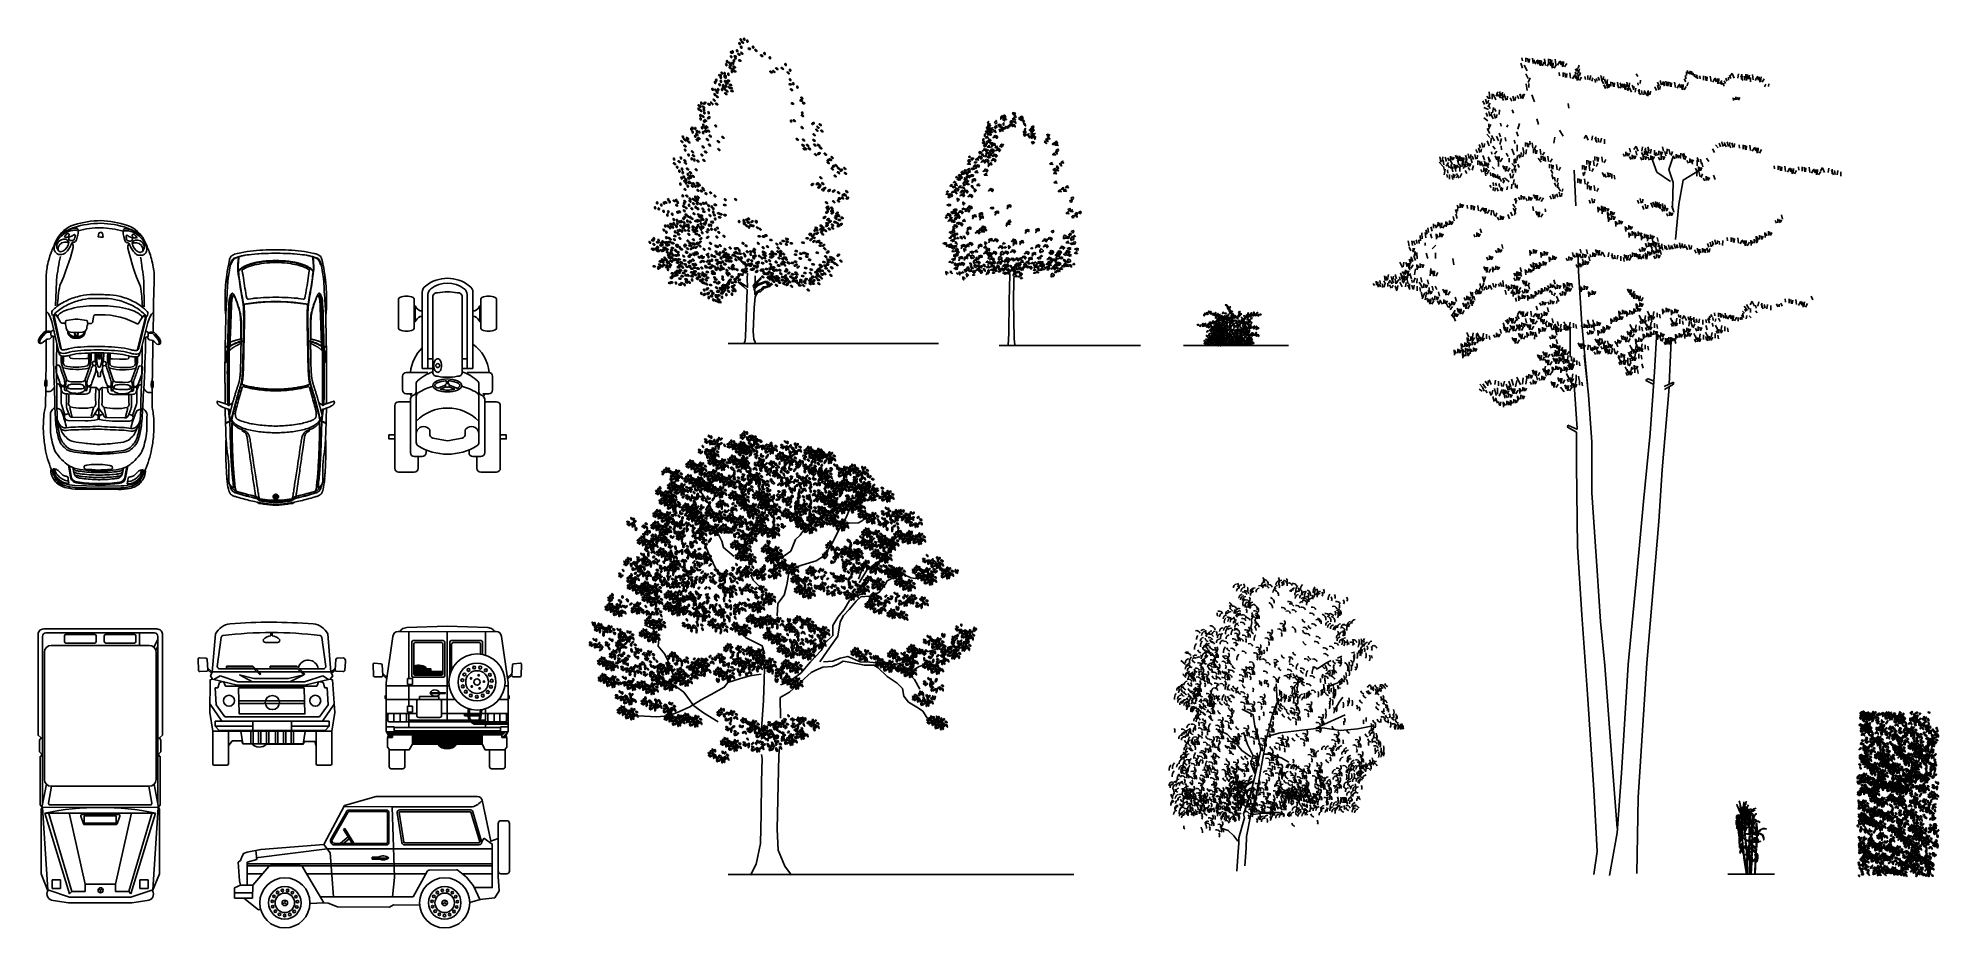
# Model space of a CAD drawing. Header units: millimetres. Extents: x -38686 to 870903, y -23218 to 232707.
# Drawn here: x 33009 to 64313, y 6375 to 21026 of the extents above; entities that cross this region are included whole.
import ezdxf

# ---------------------------------------------------------------- set-up
doc = ezdxf.new("R2010")
doc.units = ezdxf.units.MM
doc.header["$LTSCALE"] = 10
doc.layers.add('40 - Detail Outline', color=142, linetype='Continuous')

# ---------------------------------------------------------------- blocks, each defined once
blk = doc.blocks.new('*X49')
at = {"color": 0}
for p, q in [((0.341, 0.358), (0.475, 0.493)), ((0.341, 0.376), (0.457, 0.493)), ((0.341, 0.394), (0.44, 0.493)), ((0.341, 0.411), (0.422, 0.493)), ((0.341, 0.429), (0.404, 0.493)), ((0.341, 0.447), (0.387, 0.493)), ((0.341, 0.464), (0.369, 0.493)), ((0.341, 0.482), (0.351, 0.493)), ((0.356, 0.356), (0.493, 0.493)), ((0.374, 0.356), (0.51, 0.493)), ((0.392, 0.356), (0.528, 0.493)), ((0.409, 0.356), (0.546, 0.493)), ((0.427, 0.356), (0.563, 0.493)), ((0.445, 0.356), (0.581, 0.493)), ((0.462, 0.356), (0.599, 0.493)), ((0.48, 0.356), (0.616, 0.493)), ((0.498, 0.356), (0.634, 0.493)), ((0.515, 0.356), (0.652, 0.493)), ((0.533, 0.356), (0.669, 0.493)), ((0.551, 0.356), (0.687, 0.493)), ((0.568, 0.356), (0.705, 0.493)), ((0.586, 0.356), (0.722, 0.493)), ((0.604, 0.356), (0.74, 0.493)), ((0.621, 0.356), (0.758, 0.493)), ((0.639, 0.356), (0.775, 0.493)), ((0.657, 0.356), (0.793, 0.493)), ((0.675, 0.356), (0.811, 0.493)), ((0.692, 0.356), (0.829, 0.493)), ((0.71, 0.356), (0.846, 0.493)), ((0.719, 0.348), (0.864, 0.493)), ((0.728, 0.339), (0.882, 0.493)), ((0.737, 0.33), (0.899, 0.493)), ((0.746, 0.322), (0.917, 0.493)), ((0.757, 0.315), (0.935, 0.493)), ((0.768, 0.308), (0.952, 0.493)), ((0.779, 0.302), (0.97, 0.493)), ((0.792, 0.297), (0.988, 0.493)), ((0.805, 0.292), (1.005, 0.493)), ((0.819, 0.289), (1.023, 0.493)), ((0.835, 0.287), (1.041, 0.493)), ((0.852, 0.286), (1.058, 0.493)), ((0.871, 0.287), (1.076, 0.493)), ((0.892, 0.291), (1.094, 0.493)), ((0.919, 0.3), (1.111, 0.493)), ((0.993, 0.356), (1.129, 0.493)), ((1.01, 0.356), (1.147, 0.493)), ((1.028, 0.356), (1.164, 0.493)), ((1.046, 0.356), (1.182, 0.493)), ((1.063, 0.356), (1.2, 0.493)), ((1.081, 0.356), (1.217, 0.493)), ((1.099, 0.356), (1.235, 0.493)), ((1.116, 0.356), (1.253, 0.493)), ((1.134, 0.356), (1.27, 0.493)), ((1.152, 0.356), (1.288, 0.493)), ((1.169, 0.356), (1.306, 0.493)), ((1.187, 0.356), (1.323, 0.493)), ((1.205, 0.356), (1.341, 0.493)), ((1.223, 0.356), (1.359, 0.493)), ((1.24, 0.356), (1.361, 0.477)), ((1.258, 0.356), (1.361, 0.46)), ((1.276, 0.356), (1.361, 0.442)), ((1.293, 0.356), (1.361, 0.424)), ((1.311, 0.356), (1.361, 0.407)), ((1.329, 0.356), (1.361, 0.389)), ((1.346, 0.356), (1.361, 0.371))]:
    blk.add_line(p, q, dxfattribs=at)
blk = doc.blocks.new('*X50')
at = {"color": 0}
for p, q in [((0.361, 1.44), (0.435, 1.514)), ((0.361, 1.457), (0.417, 1.513)), ((0.361, 1.475), (0.398, 1.511)), ((0.361, 1.387), (0.434, 1.459)), ((0.361, 1.404), (0.416, 1.459)), ((0.361, 1.422), (0.399, 1.459)), ((0.362, 1.493), (0.375, 1.506)), ((0.365, 1.373), (0.452, 1.459)), ((0.375, 1.365), (0.507, 1.497)), ((0.392, 1.364), (0.519, 1.491)), ((0.41, 1.364), (0.53, 1.484)), ((0.422, 1.482), (0.452, 1.512)), ((0.428, 1.364), (0.54, 1.477)), ((0.437, 1.48), (0.467, 1.51)), ((0.445, 1.364), (0.55, 1.469)), ((0.448, 1.474), (0.481, 1.506)), ((0.457, 1.465), (0.494, 1.502)), ((0.463, 1.364), (0.56, 1.461)), ((0.481, 1.364), (0.576, 1.46)), ((0.498, 1.364), (0.593, 1.46)), ((0.516, 1.364), (0.61, 1.459)), ((0.534, 1.364), (0.61, 1.441)), ((0.551, 1.364), (0.61, 1.423)), ((0.569, 1.364), (0.625, 1.421)), ((0.587, 1.364), (0.643, 1.421)), ((0.604, 1.364), (0.661, 1.421)), ((0.622, 1.364), (0.678, 1.421)), ((0.64, 1.364), (0.696, 1.421)), ((0.657, 1.364), (0.714, 1.421)), ((0.675, 1.364), (0.731, 1.421)), ((0.693, 1.364), (0.749, 1.421)), ((0.71, 1.364), (0.767, 1.421)), ((0.728, 1.364), (0.785, 1.421)), ((0.746, 1.364), (0.786, 1.405)), ((0.763, 1.364), (0.786, 1.387))]:
    blk.add_line(p, q, dxfattribs=at)

msp = doc.modelspace()

# ---------------------------------------------------------------- linework, layer by layer
at = {"layer": '40 - Detail Outline', "color": 250}
for p, q in [((57452.097, 20650.022), (57446.274, 20702.411)), ((57510.326, 20632.559), (57510.326, 20702.411)), ((57551.086, 20620.917), (57539.441, 20696.59)), ((57562.732, 20620.917), (57568.555, 20684.948)), ((57632.607, 20609.275), (57620.961, 20696.59)), ((57650.786, 20613.909), (57644.964, 20666.298)), ((57719.951, 20603.454), (57696.659, 20667.485)), ((57709.016, 20596.446), (57709.016, 20666.298)), ((57749.776, 20584.804), (57738.13, 20660.477)), ((57822.382, 20631.965), (57816.559, 20684.355)), ((57831.297, 20573.162), (57819.651, 20660.477)), ((57880.611, 20614.502), (57880.611, 20684.355)), ((57921.372, 20602.86), (57909.726, 20678.534)), ((57933.017, 20602.86), (57938.84, 20666.891)), ((58002.892, 20591.218), (57991.247, 20678.534)), ((57453.483, 20530.779), (57428.816, 20610.92)), ((57533.65, 20487.626), (57484.316, 20580.097)), ((57545.984, 20358.167), (57508.983, 20438.308)), ((57545.984, 20296.519), (57582.984, 20370.496)), ((57661.722, 20597.633), (57690.836, 20650.022)), ((57743.243, 20568.528), (57731.597, 20655.843)), ((57754.889, 20574.349), (57760.711, 20655.843)), ((57761.422, 20584.804), (57767.245, 20648.835)), ((57778.18, 20568.528), (57813.118, 20626.738)), ((57860.411, 20561.52), (57889.526, 20613.909)), ((57918.641, 20567.341), (57895.349, 20631.372)), ((57941.932, 20532.414), (57930.286, 20619.73)), ((57953.578, 20538.235), (57959.401, 20619.73)), ((57976.87, 20532.414), (58011.807, 20590.625)), ((58032.007, 20579.576), (58061.122, 20631.965)), ((58066.228, 20406.256), (58060.405, 20458.645)), ((58090.236, 20585.397), (58066.945, 20649.428)), ((58113.528, 20550.471), (58101.882, 20637.786)), ((58124.457, 20388.793), (58124.457, 20458.645)), ((58125.174, 20556.292), (58130.997, 20637.786)), ((58148.465, 20550.471), (58183.403, 20608.681)), ((58165.218, 20377.151), (58153.572, 20452.824)), ((58176.864, 20377.151), (58182.687, 20441.182)), ((58246.739, 20365.509), (58235.093, 20452.824)), ((58275.853, 20353.867), (58304.968, 20406.256)), ((58334.083, 20359.688), (58310.791, 20423.719)), ((58336.301, 20424.493), (58321.375, 20462.864)), ((58344.831, 20473.522), (58329.904, 20520.42)), ((58357.374, 20324.762), (58345.728, 20412.077)), ((58366.155, 20477.786), (58349.096, 20531.078)), ((58370.42, 20411.703), (58361.89, 20456.469)), ((58369.02, 20330.583), (58374.843, 20412.077)), ((58372.552, 20528.947), (58389.611, 20582.239)), ((58376.817, 20454.337), (58391.744, 20518.288)), ((58392.312, 20324.762), (58427.249, 20382.972)), ((58393.876, 20407.44), (58410.935, 20456.469)), ((58494.099, 20345.62), (58483.437, 20394.649)), ((58530.35, 20345.62), (58530.35, 20407.44)), ((58560.203, 20330.698), (58579.395, 20407.44)), ((58598.587, 20315.776), (58611.381, 20371.201)), ((58654.029, 20296.591), (58647.632, 20347.752)), ((58683.883, 20315.776), (58673.221, 20360.542)), ((58724.272, 20325.014), (58698.651, 20382.642)), ((58762.703, 20331.417), (58743.487, 20408.255)), ((58781.919, 20337.82), (58788.324, 20395.448)), ((58826.755, 20280.192), (58807.539, 20357.03)), ((59351.324, 20390.386), (59327.868, 20435.152)), ((60144.577, 20302.986), (60118.989, 20356.279)), ((60150.975, 20352.015), (60133.915, 20407.44)), ((60155.24, 20411.703), (60157.372, 20471.391)), ((60189.358, 20441.547), (60168.034, 20492.708)), ((60197.888, 20430.888), (60221.344, 20488.444)), ((60231.656, 20426.574), (60240.186, 20481.998)), ((60242.318, 20420.179), (60259.378, 20460.681)), ((60267.907, 20407.389), (60265.775, 20447.891)), ((60284.966, 20386.072), (60293.496, 20432.969)), ((60302.026, 20369.018), (60331.879, 20422.311)), ((60338.276, 20356.228), (60334.012, 20392.467)), ((60378.253, 20352.085), (60372.43, 20404.474)), ((60436.482, 20334.622), (60436.482, 20404.474)), ((60477.242, 20322.98), (60465.597, 20398.653)), ((60488.888, 20322.98), (60494.711, 20387.011)), ((60558.763, 20311.338), (60547.117, 20398.653)), ((60587.878, 20299.696), (60616.992, 20352.085)), ((60646.107, 20305.517), (60622.815, 20369.548)), ((60669.399, 20270.591), (60657.753, 20357.906)), ((60681.044, 20276.412), (60686.867, 20357.906)), ((60818.067, 20315.726), (60805.272, 20366.887)), ((60845.788, 20330.648), (60845.788, 20381.808)), ((60884.171, 20360.491), (60860.715, 20415.916)), ((60869.777, 20390.446), (60904.714, 20448.656)), ((60939.652, 20367.162), (60904.714, 20442.835)), ((60997.881, 20367.162), (61009.527, 20437.014)), ((61085.225, 20326.415), (61050.287, 20402.088)), ((61061.933, 20343.878), (61061.933, 20419.551)), ((61073.666, 20379.171), (61067.843, 20431.56)), ((61114.339, 20332.236), (61102.694, 20396.267)), ((61131.895, 20361.708), (61131.895, 20431.56)), ((61143.454, 20326.415), (61155.1, 20396.267)), ((61172.656, 20350.066), (61161.01, 20425.739)), ((61184.302, 20350.066), (61190.125, 20414.097)), ((61207.506, 20303.131), (61207.506, 20378.804)), ((61254.177, 20338.423), (61242.531, 20425.739)), ((61283.291, 20326.781), (61312.406, 20379.171)), ((61341.521, 20332.602), (61318.229, 20396.634)), ((61364.812, 20297.676), (61353.166, 20384.992)), ((61376.458, 20303.497), (61382.281, 20384.992)), ((61399.75, 20297.676), (61434.687, 20355.887)), ((56898.787, 20024.068), (56866.761, 20068.89)), ((56918.003, 20024.068), (56905.192, 20139.324)), ((56956.434, 20017.665), (56956.434, 20107.308)), ((57014.081, 20011.262), (56969.244, 20100.905)), ((57020.486, 20068.89), (57046.107, 20139.324)), ((57058.917, 20062.487), (57033.296, 20120.115)), ((57090.943, 20036.874), (57065.322, 20094.502)), ((57097.348, 20068.89), (57078.133, 20145.727)), ((57129.374, 20043.277), (57110.159, 20120.115)), ((57116.564, 20075.293), (57122.969, 20132.921)), ((57142.185, 19998.456), (57116.564, 20056.084)), ((57148.59, 20049.68), (57154.995, 20107.308)), ((57180.616, 20004.859), (57161.401, 20081.696)), ((57199.832, 20011.262), (57206.237, 20068.89)), ((57276.694, 19985.649), (57251.073, 20043.277)), ((57315.126, 19992.052), (57295.91, 20068.89)), ((57334.341, 19998.456), (57340.746, 20056.084)), ((57391.988, 20024.068), (57366.367, 20081.696)), ((57430.419, 20030.471), (57411.204, 20107.308)), ((57449.635, 20036.874), (57456.04, 20094.502)), ((57456.04, 20024.068), (57488.066, 20107.308)), ((57533.65, 20160.896), (57515.15, 20271.861)), ((57558.317, 20210.213), (57558.317, 20278.025)), ((57650.818, 19975.954), (57607.651, 20093.084)), ((58788.324, 20273.789), (58762.703, 20331.417)), ((58820.35, 20196.952), (58794.729, 20254.58)), ((58826.755, 20196.952), (58801.134, 20254.58)), ((58858.781, 20203.355), (58839.565, 20280.192)), ((58845.971, 20286.596), (58852.376, 20344.224)), ((58865.186, 20203.355), (58845.971, 20280.192)), ((58851.955, 20252.773), (58846.132, 20305.162)), ((58877.997, 20209.758), (58884.402, 20267.386)), ((58884.402, 20209.758), (58890.807, 20267.386)), ((58910.185, 20235.31), (58910.185, 20305.162)), ((58950.945, 20223.668), (58939.299, 20299.341)), ((58962.591, 20223.668), (58968.414, 20287.699)), ((59044.532, 20203.355), (59018.911, 20260.983)), ((59032.466, 20212.026), (59020.82, 20299.341)), ((59061.58, 20200.384), (59090.695, 20252.773)), ((59082.963, 20209.758), (59063.748, 20286.596)), ((59119.81, 20206.205), (59096.518, 20270.236)), ((59102.179, 20216.161), (59108.584, 20273.789)), ((59153.421, 20216.161), (59127.8, 20273.789)), ((59143.101, 20171.279), (59131.455, 20258.594)), ((59154.747, 20177.1), (59160.57, 20258.594)), ((59191.852, 20222.564), (59172.636, 20299.402)), ((59178.039, 20171.279), (59212.976, 20229.489)), ((59180.915, 20155.708), (59215.853, 20213.918)), ((59211.068, 20228.968), (59217.473, 20286.596)), ((59250.79, 20132.424), (59215.853, 20208.097)), ((59283.087, 20196.401), (59261.763, 20251.825)), ((59283.087, 20170.821), (59295.882, 20228.377)), ((59309.02, 20132.424), (59320.665, 20202.276)), ((59361.986, 20249.694), (59353.457, 20290.196)), ((59396.363, 20091.677), (59361.426, 20167.35)), ((59373.072, 20109.14), (59373.072, 20184.813)), ((59393.972, 20279.537), (59400.37, 20334.962)), ((59425.478, 20097.498), (59413.832, 20161.529)), ((59454.592, 20091.677), (59466.238, 20161.529)), ((59499.302, 20081.696), (59473.681, 20139.324)), ((59537.733, 20088.099), (59518.518, 20164.936)), ((59518.645, 20068.393), (59518.645, 20144.066)), ((59556.949, 20094.502), (59563.354, 20152.13)), ((59659.432, 20164.936), (59633.811, 20222.564)), ((59704.269, 20241.774), (59678.648, 20299.402)), ((59697.863, 20171.34), (59678.648, 20248.177)), ((59717.079, 20177.743), (59723.484, 20235.371)), ((59742.7, 20248.177), (59723.484, 20325.014)), ((59761.916, 20254.58), (59768.321, 20312.208)), ((59793.942, 20235.371), (59768.321, 20292.999)), ((59791.215, 20252.773), (59785.392, 20305.162)), ((59832.373, 20241.774), (59813.157, 20318.611)), ((59849.444, 20235.31), (59849.444, 20305.162)), ((59851.589, 20248.177), (59857.994, 20305.805)), ((59890.205, 20223.668), (59878.559, 20299.341)), ((59901.851, 20223.668), (59907.674, 20287.699)), ((59971.726, 20212.026), (59960.08, 20299.341)), ((60000.84, 20200.384), (60029.955, 20252.773)), ((60059.069, 20206.205), (60035.778, 20270.236)), ((60082.361, 20171.279), (60070.715, 20258.594)), ((60094.007, 20177.1), (60099.83, 20258.594)), ((60117.299, 20171.279), (60152.236, 20229.489)), ((60165.901, 20239.035), (60174.431, 20290.196)), ((60174.431, 20290.196), (60187.225, 20281.669)), ((60704.336, 20270.591), (60739.274, 20328.801)), ((60730.638, 20256.038), (60747.697, 20296.54)), ((60769.021, 20234.721), (60762.624, 20283.75)), ((60796.743, 20277.355), (60777.551, 20322.121)), ((60926.819, 19998.102), (60924.687, 20042.868)), ((60954.54, 20006.629), (60950.276, 20036.473)), ((60971.6, 20008.76), (60965.202, 20055.658)), ((61003.586, 20013.024), (60992.924, 20051.395)), ((61009.983, 20002.365), (61035.572, 20049.263)), ((61440.728, 20224.062), (61459.919, 20266.696)), ((61506.832, 20226.194), (61513.229, 20273.092)), ((56828.33, 19934.424), (56802.709, 19992.052)), ((56892.382, 19851.184), (56815.519, 19883.2)), ((56866.761, 19940.828), (56847.545, 20017.665)), ((56879.571, 19735.928), (56853.95, 19793.556)), ((56885.977, 19947.231), (56892.382, 20004.859)), ((56885.977, 19896.006), (56924.408, 19953.634)), ((56924.408, 19863.99), (56898.787, 19908.812)), ((56918.003, 19742.331), (56898.787, 19819.168)), ((56937.218, 19748.734), (56943.623, 19806.362)), ((56969.244, 19697.509), (56943.623, 19755.137)), ((56962.839, 19793.556), (56975.649, 19883.2)), ((57007.675, 19703.912), (56988.46, 19780.75)), ((57014.081, 19819.168), (56994.865, 19863.99)), ((57026.891, 19710.315), (57033.296, 19767.943)), ((57071.728, 19767.943), (57078.133, 19844.781)), ((57305.481, 19791.012), (57286.981, 19846.495)), ((58217.599, 19870.19), (58208.044, 19946.603)), ((56885.977, 19665.494), (56815.519, 19710.315)), ((56918.003, 19390.16), (56866.761, 19441.385)), ((56918.003, 19454.191), (56873.166, 19537.431)), ((56885.977, 19505.416), (56930.813, 19601.463)), ((56898.787, 19563.044), (56898.787, 19614.269)), ((56994.865, 19332.532), (56943.623, 19422.175)), ((57058.811, 19334.823), (57027.977, 19408.799)), ((57089.559, 19401.676), (57071.529, 19459.354)), ((57103.983, 19574.709), (57089.559, 19625.177)), ((57197.74, 19560.29), (57215.77, 19596.338)), ((57385.253, 19408.886), (57356.405, 19480.983)), ((57376.781, 19526.332), (57405.445, 19621.848)), ((57720.752, 19602.745), (57692.088, 19698.261)), ((58122.052, 19411.712), (58064.723, 19507.228)), ((58467.439, 19370.238), (58502.377, 19428.448)), ((58537.314, 19346.954), (58502.377, 19422.627)), ((58595.543, 19346.954), (58607.189, 19416.806)), ((56374.275, 19036.327), (56350.983, 19100.359)), ((56540.095, 19037.989), (56514.474, 19095.617)), ((56578.526, 19044.392), (56559.311, 19121.229)), ((56597.742, 19050.795), (56604.147, 19108.423)), ((56687.415, 19031.586), (56668.199, 19108.423)), ((56713.036, 19134.035), (56687.415, 19191.663)), ((56706.631, 19037.989), (56713.036, 19095.617)), ((56751.467, 19140.439), (56732.252, 19217.276)), ((56764.278, 19217.276), (56738.657, 19274.904)), ((56770.683, 19146.842), (56777.088, 19204.47)), ((56802.709, 19223.679), (56783.493, 19300.516)), ((56821.924, 19230.082), (56828.33, 19287.71)), ((56905.192, 19249.291), (56873.166, 19332.532)), ((56930.813, 19294.113), (56937.218, 19377.354)), ((56948.924, 19113.289), (56945.318, 19152.942)), ((57003.31, 19199.199), (56966.31, 19248.517)), ((56990.977, 19112.893), (57034.144, 19162.211)), ((57083.478, 19273.176), (57108.145, 19371.811)), ((57111.195, 19185.386), (57103.983, 19253.878)), ((57179.71, 19325.975), (57168.892, 19387.257)), ((57219.376, 19077.24), (57186.922, 19131.313)), ((57319.452, 19106.06), (57281.233, 19201.576)), ((57331.163, 19289.926), (57316.739, 19343.999)), ((57367.226, 19163.37), (57367.226, 19268.438)), ((57403.283, 19048.402), (57399.677, 19109.684)), ((57428.526, 19066.426), (57432.132, 19142.128)), ((57479.01, 19142.128), (57457.374, 19225.039)), ((57460.98, 19070.031), (57479.01, 19142.128)), ((57501.486, 19238.514), (57501.486, 19308.366)), ((57511.464, 19113.289), (57518.676, 19188.991)), ((57542.247, 19226.872), (57530.601, 19302.545)), ((57553.892, 19226.872), (57559.715, 19290.903)), ((57579.979, 19271.902), (57572.767, 19325.975)), ((57623.767, 19215.23), (57612.122, 19302.545)), ((57634.909, 19130.368), (57634.909, 19200.22)), ((57652.882, 19203.588), (57681.997, 19255.977)), ((57675.67, 19118.726), (57664.024, 19194.399)), ((57687.315, 19118.726), (57693.138, 19182.757)), ((57757.19, 19107.084), (57745.545, 19194.399)), ((57786.305, 19095.442), (57815.42, 19147.831)), ((57969.176, 19297.092), (57988.285, 19392.609)), ((58682.887, 19306.207), (58647.949, 19381.88)), ((58659.595, 19323.67), (58659.595, 19399.343)), ((58712.002, 19312.028), (58700.356, 19376.059)), ((58741.116, 19306.207), (58752.762, 19376.059)), ((58805.168, 19282.923), (58805.168, 19358.596)), ((59133.348, 19074.891), (59110.057, 19121.459)), ((59156.64, 19080.712), (59156.64, 19150.564)), ((59191.577, 19080.712), (59179.932, 19138.922)), ((59197.4, 19092.354), (59214.869, 19133.101)), ((59232.338, 19144.743), (59214.869, 19214.595)), ((59261.742, 19032.954), (59261.742, 19102.806)), ((59289.291, 19189.67), (59324.229, 19247.88)), ((59337.44, 19096.985), (59319.971, 19166.837)), ((59359.166, 19166.386), (59324.229, 19242.059)), ((59439.1, 19093.994), (59415.809, 19140.562)), ((59417.396, 19166.386), (59429.042, 19236.238)), ((59462.392, 19099.815), (59462.392, 19169.667)), ((59504.739, 19125.639), (59469.802, 19201.312)), ((59481.448, 19143.102), (59481.448, 19218.775)), ((59497.33, 19099.815), (59485.684, 19158.025)), ((59518.981, 19087.433), (59501.512, 19157.285)), ((59503.152, 19111.457), (59520.621, 19152.204)), ((59538.09, 19163.846), (59520.621, 19233.698)), ((59533.854, 19131.46), (59522.208, 19195.491)), ((59562.969, 19125.639), (59574.614, 19195.491)), ((59643.192, 19087.433), (59625.724, 19157.285)), ((59627.021, 19102.355), (59627.021, 19178.028)), ((59677.969, 19093.994), (59654.678, 19140.562)), ((59701.261, 19099.815), (59701.261, 19169.667)), ((59736.199, 19099.815), (59724.553, 19158.025)), ((59742.021, 19111.457), (59759.49, 19152.204)), ((59776.959, 19163.846), (59759.49, 19233.698)), ((59815.178, 19087.433), (59797.709, 19157.285)), ((59830.42, 19120.214), (59836.826, 19203.454)), ((59888.067, 19107.408), (59862.447, 19197.051)), ((59900.878, 19094.601), (59926.499, 19158.633)), ((59983.696, 19045.79), (59983.696, 19115.642)), ((60018.633, 19045.79), (60006.988, 19104)), ((60024.456, 19057.432), (60041.925, 19098.179)), ((60056.284, 19044.951), (60062.689, 19128.191)), ((60113.931, 19032.145), (60088.31, 19121.788)), ((60131.465, 19062.586), (60105.845, 19133.02)), ((60613.808, 19140.439), (60581.782, 19204.47)), ((60677.861, 19217.276), (60633.024, 19268.501)), ((60716.292, 19236.485), (60690.671, 19294.113)), ((60754.723, 19242.888), (60735.507, 19319.726)), ((60773.939, 19249.291), (60780.344, 19306.919)), ((60805.965, 19236.485), (60780.344, 19294.113)), ((60844.396, 19242.888), (60825.18, 19319.726)), ((60882.827, 19217.276), (60857.206, 19274.904)), ((60863.612, 19249.291), (60870.017, 19306.919)), ((60921.258, 19223.679), (60902.043, 19300.516)), ((60940.474, 19230.082), (60946.879, 19287.71)), ((61028.51, 19214.509), (61022.687, 19266.898)), ((61086.739, 19197.046), (61086.739, 19266.898)), ((61127.499, 19185.404), (61115.853, 19261.077)), ((61139.145, 19185.404), (61144.968, 19249.435)), ((61209.02, 19173.762), (61197.374, 19261.077)), ((61238.135, 19162.12), (61267.249, 19214.509)), ((61296.364, 19167.941), (61273.072, 19231.972)), ((61319.655, 19133.014), (61308.01, 19220.33)), ((61331.301, 19138.835), (61337.124, 19220.33)), ((61354.593, 19133.014), (61389.531, 19191.225)), ((56152.3, 18903.292), (56084.466, 18983.434)), ((56109.133, 18983.434), (56090.633, 19069.74)), ((56130.162, 18993.167), (56142.972, 19070.004)), ((56158.467, 18940.281), (56146.133, 19014.257)), ((56168.593, 18845.895), (56155.783, 18909.927)), ((56162.188, 18775.461), (56181.403, 18865.105)), ((56200.619, 18993.167), (56181.403, 19063.601)), ((56195.467, 18915.622), (56238.634, 18977.269)), ((56226.24, 18801.074), (56219.835, 18858.702)), ((56250.968, 18890.963), (56220.134, 18946.445)), ((56246.171, 19007.222), (56222.879, 19053.791)), ((56300.302, 18946.445), (56257.135, 19026.587)), ((56269.462, 19013.043), (56269.462, 19082.896)), ((56274.597, 18878.974), (56281.809, 18943.861)), ((56305.14, 18874.306), (56281.848, 18920.875)), ((56304.4, 19013.043), (56292.754, 19071.254)), ((56306.469, 18823.151), (56294.135, 18872.469)), ((56310.223, 19024.686), (56327.692, 19065.433)), ((56324.969, 18749.174), (56312.635, 18792.327)), ((56328.432, 18880.127), (56328.432, 18949.98)), ((56355.803, 18829.316), (56343.469, 18897.128)), ((56363.369, 18880.127), (56351.723, 18938.338)), ((56405.586, 18717.833), (56367.155, 18794.671)), ((56369.192, 18891.77), (56386.661, 18932.517)), ((56408.02, 18893.393), (56375.566, 18933.046)), ((56397.566, 19001.401), (56385.921, 19088.717)), ((56404.13, 18944.159), (56386.661, 19014.011)), ((56409.212, 19007.222), (56415.035, 19088.717)), ((56438.907, 18902.961), (56415.615, 18949.529)), ((56423.637, 18829.316), (56423.637, 18903.292)), ((56424.801, 18730.639), (56456.827, 18794.671)), ((56449.973, 19007.222), (56426.681, 19071.254)), ((56432.504, 19001.401), (56467.441, 19059.611)), ((56473.264, 18972.296), (56461.619, 19059.612)), ((56462.198, 18908.782), (56462.198, 18978.635)), ((56479.137, 18878.633), (56509.971, 18940.281)), ((56484.91, 18978.117), (56490.733, 19059.612)), ((56497.136, 18908.782), (56485.49, 18966.993)), ((56524.899, 18902.961), (56501.608, 18949.529)), ((56502.959, 18920.424), (56520.427, 18961.171)), ((56540.095, 18794.671), (56508.069, 18845.895)), ((56508.202, 18972.296), (56543.139, 19030.506)), ((56537.896, 18972.813), (56520.427, 19042.666)), ((56548.191, 18908.782), (56548.191, 18978.635)), ((56584.932, 18852.298), (56559.311, 18897.12)), ((56583.129, 18908.782), (56571.483, 18966.993)), ((56588.951, 18920.424), (56606.42, 18961.171)), ((56623.889, 18972.813), (56606.42, 19042.666)), ((56648.984, 19025.183), (56623.363, 19082.811)), ((56623.363, 18852.298), (56648.984, 18929.136)), ((56718.978, 18939.311), (56718.978, 19009.164)), ((56759.739, 18927.669), (56748.093, 19003.343)), ((56792.433, 18816.997), (56769.141, 18863.565)), ((56771.385, 18927.669), (56777.208, 18991.701)), ((56811.542, 18912.513), (56788.25, 18959.081)), ((56830.642, 19020.422), (56799.808, 19094.399)), ((56815.724, 18822.818), (56815.724, 18892.67)), ((56841.26, 18916.027), (56829.614, 19003.343)), ((56834.834, 18918.334), (56834.834, 18988.186)), ((56851.561, 18760.014), (56837.137, 18817.691)), ((56850.662, 18822.818), (56839.016, 18881.028)), ((56856.485, 18834.46), (56873.953, 18875.207)), ((56869.771, 18918.334), (56858.125, 18976.544)), ((56858.773, 18821.296), (56862.379, 18882.579)), ((56869.591, 18785.248), (56905.652, 18850.135)), ((56870.374, 18904.385), (56899.489, 18956.775)), ((56891.422, 18886.849), (56873.953, 18956.701)), ((56875.594, 18929.976), (56893.063, 18970.723)), ((56927.707, 18991.44), (56889.488, 19067.853)), ((56910.532, 18982.365), (56893.063, 19052.217)), ((56938.106, 18756.409), (56920.076, 18810.482)), ((56994.59, 18867.269), (56956.371, 18905.476)), ((56966.954, 18749.199), (56963.348, 18803.272)), ((56977.772, 18731.175), (56992.196, 18788.853)), ((57030.417, 19023.121), (57007.126, 19087.152)), ((57053.709, 18988.195), (57042.063, 19075.51)), ((57057.105, 18911.417), (57060.711, 18983.514)), ((57065.355, 18994.016), (57071.178, 19075.51)), ((57088.647, 18988.195), (57123.584, 19046.405)), ((57153.584, 18866.415), (57130.292, 18930.446)), ((57176.875, 18831.489), (57165.23, 18918.804)), ((57188.521, 18837.31), (57194.344, 18918.804)), ((57211.813, 18831.489), (57246.75, 18889.699)), ((57233.459, 18981.889), (57233.459, 19048.75)), ((57269.86, 18716.756), (57248.224, 18796.062)), ((57295.103, 18806.877), (57277.072, 18864.554)), ((57331.163, 18900.603), (57280.679, 18961.885)), ((57287.891, 18720.361), (57305.921, 18792.458)), ((57313.133, 18846.53), (57341.981, 18933.046)), ((57316.739, 18958.28), (57316.739, 19030.377)), ((57352.799, 18965.49), (57327.557, 19041.192)), ((57341.981, 18814.087), (57345.587, 18871.764)), ((57360.011, 19008.748), (57374.435, 19091.66)), ((57399.677, 18893.393), (57378.041, 18951.071)), ((57763.49, 18980.361), (57712.249, 19050.795)), ((57761.12, 19018.618), (57761.12, 19088.47)), ((57801.881, 19006.976), (57790.235, 19082.649)), ((57813.526, 19006.976), (57819.349, 19071.007)), ((57833.948, 18993.167), (57821.137, 19070.004)), ((57883.401, 18995.334), (57871.756, 19082.649)), ((57901.755, 18881.634), (57901.755, 18951.486)), ((57912.516, 18983.692), (57941.631, 19036.081)), ((57955.006, 18796.062), (57922.551, 18853.74)), ((57942.516, 18869.992), (57930.87, 18945.665)), ((57954.161, 18869.992), (57959.984, 18934.023)), ((58024.036, 18858.35), (58012.391, 18945.665)), ((58053.151, 18846.708), (58082.266, 18899.097)), ((58442.659, 18863.61), (58442.659, 18933.462)), ((58467.061, 18756.409), (58449.031, 18810.482)), ((58483.42, 18851.968), (58471.774, 18927.641)), ((58474.273, 18778.038), (58481.485, 18821.296)), ((58495.065, 18851.968), (58500.888, 18915.999)), ((58514.78, 18946.521), (58514.78, 19016.373)), ((58555.54, 18934.879), (58543.894, 19010.552)), ((58564.94, 18840.326), (58553.295, 18927.641)), ((58567.186, 18934.879), (58573.009, 18998.91)), ((58594.055, 18828.684), (58623.17, 18881.073)), ((58637.061, 18923.237), (58625.415, 19010.552)), ((58648.203, 19007.804), (58648.203, 19077.656)), ((58666.176, 18911.595), (58695.29, 18963.984)), ((58688.963, 18996.162), (58677.317, 19071.835)), ((58700.609, 18996.162), (58706.432, 19060.193)), ((58770.484, 18984.52), (58758.838, 19071.835)), ((58802.432, 18739.456), (58767.494, 18815.129)), ((58799.599, 18972.878), (58828.713, 19025.267)), ((58833.16, 18730.639), (58807.539, 18788.267)), ((58871.591, 18737.043), (58852.376, 18813.88)), ((58860.661, 18739.456), (58872.307, 18809.308)), ((58890.807, 18743.446), (58897.212, 18801.074)), ((58924.713, 18716.172), (58924.713, 18791.845)), ((59238.451, 19027.133), (59215.159, 19073.701)), ((59296.68, 19032.954), (59285.034, 19091.164)), ((59302.503, 19044.596), (59319.971, 19085.343)), ((59419.991, 19017.581), (59396.699, 19064.149)), ((59443.283, 19023.402), (59443.283, 19093.254)), ((59478.22, 19023.402), (59466.574, 19081.612)), ((59484.043, 19035.044), (59501.512, 19075.791)), ((59544.203, 19017.581), (59520.911, 19064.149)), ((59567.494, 19023.402), (59567.494, 19093.254)), ((59602.432, 19023.402), (59590.786, 19081.612)), ((59608.255, 19035.044), (59625.724, 19075.791)), ((59716.188, 19017.581), (59692.897, 19064.149)), ((59739.48, 19023.402), (59739.48, 19093.254)), ((59774.418, 19023.402), (59762.772, 19081.612)), ((59780.241, 19035.044), (59797.709, 19075.791)), ((59960.404, 19039.969), (59937.113, 19086.537)), ((60126.741, 19019.338), (60152.362, 19083.369)), ((60186.268, 18964.706), (60162.976, 19011.274)), ((60209.559, 18970.527), (60209.559, 19040.379)), ((60244.497, 18970.527), (60232.851, 19028.737)), ((60255.117, 18948.345), (60235.901, 19025.183)), ((60250.32, 18982.169), (60267.789, 19022.916)), ((60327.693, 18836.1), (60304.401, 18882.668)), ((60325.169, 18754.65), (60331.574, 18837.891)), ((60357.329, 18987.323), (60331.708, 19057.757)), ((60331.979, 18922.733), (60331.979, 19018.779)), ((60350.985, 18841.921), (60350.985, 18911.773)), ((60382.816, 18741.844), (60357.195, 18831.487)), ((60385.922, 18841.921), (60374.276, 18900.131)), ((60402.437, 18948.345), (60383.221, 19031.586)), ((60391.745, 18853.563), (60409.214, 18894.31)), ((60395.626, 18729.038), (60421.247, 18793.069)), ((60426.683, 18905.952), (60409.214, 18975.804)), ((60524.136, 18993.167), (60485.704, 19050.795)), ((61606.516, 18871.43), (61600.693, 18923.819)), ((61664.745, 18853.967), (61664.745, 18923.819)), ((61705.505, 18842.325), (61693.86, 18917.998)), ((61717.151, 18842.325), (61722.974, 18906.356)), ((61787.026, 18830.683), (61775.38, 18917.998)), ((61816.141, 18819.041), (61845.255, 18871.43)), ((61874.37, 18824.862), (61851.078, 18888.893)), ((61897.662, 18789.936), (61886.016, 18877.251)), ((61909.307, 18795.757), (61915.13, 18877.251)), ((61932.599, 18789.936), (61967.537, 18848.146)), ((62003.895, 18853.373), (61998.072, 18905.762)), ((62062.124, 18835.91), (62062.124, 18905.762)), ((62102.885, 18824.268), (62091.239, 18899.941)), ((62114.53, 18824.268), (62120.353, 18888.299)), ((62184.405, 18812.626), (62172.76, 18899.941)), ((62213.52, 18800.984), (62242.635, 18853.373)), ((62271.749, 18806.805), (62248.457, 18870.836)), ((62295.041, 18771.879), (62283.395, 18859.194)), ((62306.687, 18777.7), (62312.51, 18859.194)), ((62329.978, 18771.879), (62364.916, 18830.089)), ((62359.949, 18837.563), (62394.886, 18895.773)), ((62429.824, 18814.279), (62394.886, 18889.952)), ((62488.053, 18814.279), (62499.699, 18884.131)), ((62575.397, 18773.532), (62540.459, 18849.205)), ((62552.105, 18790.995), (62552.105, 18866.668)), ((62604.511, 18779.353), (62592.866, 18843.384)), ((62633.626, 18773.532), (62645.272, 18843.384)), ((62697.678, 18750.248), (62697.678, 18825.921)), ((56219.835, 18730.639), (56207.024, 18781.864)), ((56251.861, 18705.027), (56251.861, 18781.864)), ((56309.508, 18698.624), (56290.292, 18762.655)), ((56315.913, 18717.833), (56347.939, 18781.864)), ((56354.344, 18724.236), (56399.181, 18769.058)), ((56938.106, 18565.352), (56916.47, 18605.006)), ((56977.772, 18590.586), (56970.56, 18648.264)), ((56970.56, 18514.884), (56977.772, 18568.957)), ((56999.408, 18507.675), (57010.227, 18558.143)), ((57017.439, 18723.965), (57006.62, 18778.038)), ((57024.651, 18590.586), (57010.227, 18641.054)), ((57031.863, 18720.361), (57046.287, 18778.038)), ((57053.499, 18504.07), (57031.863, 18558.143)), ((57057.105, 18705.941), (57049.893, 18752.804)), ((57057.105, 18702.336), (57082.347, 18752.804)), ((57082.347, 18572.562), (57064.317, 18633.844)), ((57107.589, 18666.288), (57078.741, 18720.361)), ((57093.165, 18518.489), (57103.983, 18572.562)), ((57122.013, 18504.07), (57125.619, 18558.143)), ((57147.256, 18662.683), (57129.225, 18716.756)), ((57136.437, 18637.449), (57158.074, 18687.917)), ((57233.459, 18657.133), (57157.021, 18723.995)), ((57197.74, 18525.699), (57204.952, 18583.376)), ((57271.678, 18542.514), (57281.233, 18618.927)), ((57302.315, 18615.82), (57316.739, 18695.127)), ((57338.375, 18565.352), (57331.163, 18630.239)), ((57367.223, 18550.933), (57367.223, 18608.61)), ((57958.612, 18702.336), (57936.975, 18778.038)), ((57991.066, 18669.893), (57983.854, 18734.78)), ((58009.096, 18579.772), (57983.854, 18644.659)), ((58023.52, 18651.869), (58034.338, 18716.756)), ((58030.732, 18558.143), (58041.55, 18641.054)), ((58077.61, 18504.07), (58041.55, 18572.562)), ((58077.346, 18410.484), (58058.13, 18487.321)), ((58096.561, 18416.887), (58102.966, 18474.515)), ((58106.459, 18500.465), (58120.883, 18543.723)), ((58363.327, 18643.714), (58363.327, 18713.566)), ((58404.087, 18632.072), (58392.441, 18707.745)), ((58415.733, 18632.072), (58421.556, 18696.103)), ((58485.608, 18620.43), (58473.962, 18707.745)), ((58514.722, 18608.788), (58543.837, 18661.177)), ((58525.598, 18535.569), (58525.598, 18605.421)), ((58566.358, 18523.927), (58554.712, 18599.6)), ((58578.004, 18523.927), (58583.827, 18587.958)), ((58647.879, 18512.285), (58636.233, 18599.6)), ((58676.994, 18500.643), (58706.108, 18553.032)), ((58977.119, 18704.53), (58965.473, 18768.561)), ((60455.153, 18674.405), (60431.861, 18720.973)), ((60478.444, 18680.226), (60478.444, 18750.078)), ((60513.382, 18680.226), (60501.736, 18738.436)), ((60519.205, 18691.868), (60536.674, 18732.615)), ((60626.214, 18697.022), (60600.593, 18767.456)), ((56374.275, 18139.892), (56350.983, 18203.923)), ((56403.389, 18227.207), (56380.098, 18273.775)), ((56385.921, 18174.818), (56391.744, 18250.491)), ((56426.681, 18233.028), (56426.681, 18302.88)), ((56461.619, 18233.028), (56449.973, 18291.238)), ((56467.441, 18244.67), (56484.91, 18285.417)), ((56548.962, 18221.386), (56543.139, 18273.775)), ((56607.192, 18203.923), (56607.192, 18273.775)), ((56647.952, 18192.281), (56636.306, 18267.954)), ((56659.598, 18192.281), (56665.421, 18256.312)), ((56729.473, 18180.639), (56717.827, 18267.954)), ((56758.587, 18168.997), (56787.702, 18221.386)), ((56816.817, 18174.818), (56793.525, 18238.849)), ((56840.108, 18139.892), (56828.462, 18227.207)), ((56851.754, 18145.713), (56857.577, 18227.207)), ((56875.046, 18139.892), (56909.983, 18198.102)), ((56937.218, 18109.538), (56943.623, 18192.778)), ((56994.865, 18096.731), (56969.244, 18186.375)), ((57289.505, 18096.731), (57257.479, 18160.762)), ((57334.341, 18237.6), (57295.91, 18288.825)), ((57347.152, 18135.15), (57302.315, 18224.794)), ((57366.367, 18333.646), (57315.126, 18372.065)), ((57321.531, 18109.538), (57347.152, 18224.794)), ((57347.152, 18301.631), (57347.152, 18391.274)), ((57410.754, 18361.09), (57387.463, 18407.658)), ((57434.046, 18366.911), (57434.046, 18436.763)), ((57468.983, 18366.911), (57457.338, 18425.121)), ((57474.806, 18378.553), (57492.275, 18419.3)), ((57533.035, 18343.627), (57509.744, 18390.195)), ((57556.327, 18349.448), (57556.327, 18419.3)), ((57591.265, 18349.448), (57579.619, 18407.658)), ((57597.088, 18361.09), (57614.556, 18401.837)), ((57635.386, 18179.972), (57622.576, 18250.406)), ((57661.14, 18384.374), (57637.848, 18448.405)), ((57684.431, 18349.448), (57672.785, 18436.763)), ((57696.077, 18110.787), (57672.785, 18174.818)), ((57696.077, 18355.269), (57701.9, 18436.763)), ((57719.369, 18075.861), (57707.723, 18163.176)), ((57719.369, 18349.448), (57754.306, 18407.658)), ((57731.015, 18081.682), (57736.838, 18163.176)), ((57763.49, 18333.646), (57801.921, 18397.678)), ((57833.948, 18186.375), (57827.542, 18211.987)), ((57833.948, 18167.166), (57833.948, 18186.375)), ((57930.026, 18372.065), (57904.405, 18429.693)), ((57968.457, 18378.468), (57949.241, 18455.306)), ((57987.673, 18384.871), (57994.078, 18442.499)), ((58038.914, 18404.081), (58013.293, 18461.709)), ((58576.952, 18301.631), (58551.331, 18359.259)), ((58615.383, 18308.034), (58596.167, 18384.871)), ((58634.599, 18314.437), (58641.004, 18372.065)), ((58703.285, 18159.118), (58697.462, 18246.433)), ((58732.399, 18188.223), (58709.108, 18234.791)), ((58755.691, 18194.044), (58755.691, 18263.896)), ((58764.952, 18134.459), (58759.129, 18221.774)), ((58794.067, 18163.564), (58770.775, 18210.132)), ((58790.628, 18194.044), (58778.983, 18252.254)), ((58796.451, 18205.686), (58813.92, 18246.433)), ((58817.358, 18169.385), (58817.358, 18239.237)), ((58852.296, 18169.385), (58840.65, 18227.595)), ((58857.453, 18072.811), (58851.63, 18160.127)), ((58858.119, 18181.027), (58875.587, 18221.774)), ((58909.859, 18107.738), (58909.859, 18177.59)), ((58944.797, 18107.738), (58933.151, 18165.948)), ((58950.62, 18119.38), (58968.089, 18160.127)), ((59371.198, 18301.631), (59345.577, 18359.259)), ((59409.629, 18308.034), (59390.413, 18384.871)), ((59428.845, 18314.437), (59435.25, 18372.065)), ((59454.466, 18205.584), (59428.845, 18263.212)), ((59492.897, 18211.987), (59473.681, 18288.825)), ((59512.112, 18218.39), (59518.518, 18276.018)), ((59600.171, 18238.849), (59565.234, 18314.522)), ((59635.109, 18250.491), (59600.171, 18326.164)), ((59636.823, 18249.312), (59643.229, 18332.552)), ((59658.4, 18238.849), (59670.046, 18308.701)), ((59694.47, 18236.506), (59668.849, 18326.149)), ((59693.338, 18250.491), (59704.984, 18320.343)), ((59707.281, 18223.699), (59732.901, 18287.731)), ((59722.452, 18215.565), (59722.452, 18291.238)), ((59766.807, 18169.067), (59743.515, 18215.635)), ((59757.39, 18227.207), (59757.39, 18302.88)), ((59774.859, 18203.923), (59763.213, 18267.954)), ((59790.099, 18174.888), (59790.099, 18244.74)), ((59809.796, 18215.565), (59798.15, 18279.596)), ((59825.036, 18174.888), (59813.39, 18233.098)), ((59830.859, 18186.53), (59848.328, 18227.277)), ((59873.247, 18096.894), (59873.247, 18166.746)), ((59937.868, 18191.684), (59912.247, 18262.118)), ((59948.945, 18160.925), (59931.476, 18230.777)), ((55885.15, 17796.452), (55861.858, 17866.304)), ((55908.441, 17825.557), (55896.796, 17901.23)), ((55966.671, 17848.841), (55943.379, 17918.693)), ((55989.962, 17895.409), (55989.962, 17965.262)), ((56036.546, 17895.409), (56013.254, 17953.619)), ((56042.369, 17918.693), (56065.66, 17971.083)), ((56083.129, 17930.335), (56059.837, 17994.367)), ((56106.421, 17895.409), (56094.775, 17982.725)), ((56118.066, 17901.23), (56123.889, 17982.725)), ((56141.358, 17895.409), (56176.296, 17953.619)), ((56199.587, 17918.693), (56193.764, 18006.009)), ((56228.702, 17947.799), (56205.41, 17994.367)), ((56251.994, 17953.62), (56251.994, 18023.472)), ((56286.931, 17953.62), (56275.285, 18011.83)), ((56292.754, 17965.262), (56310.223, 18006.009)), ((56327.692, 18017.651), (56310.223, 18087.503)), ((56380.098, 18052.577), (56356.806, 18128.25)), ((56776.765, 17817.066), (56759.296, 17886.919)), ((57007.676, 18083.925), (57033.296, 18147.956)), ((57067.202, 18029.293), (57043.91, 18075.861)), ((57090.494, 18035.114), (57090.494, 18104.966)), ((57125.431, 18035.114), (57113.785, 18093.324)), ((57131.254, 18046.756), (57148.723, 18087.503)), ((57238.263, 18051.91), (57212.642, 18122.344)), ((57754.306, 18075.861), (57789.244, 18134.071)), ((58886.568, 18101.917), (58863.276, 18148.485)), ((58869.787, 17998.835), (58863.964, 18086.15)), ((58898.901, 18027.94), (58875.61, 18074.508)), ((58922.193, 18033.761), (58922.193, 18103.613)), ((58957.13, 18033.761), (58945.485, 18091.971)), ((58962.953, 18045.403), (58980.422, 18086.15)), ((58993.121, 17924.858), (58987.299, 18012.173)), ((59022.236, 17953.963), (58998.944, 18000.531)), ((59045.528, 17959.784), (59045.528, 18029.636)), ((59080.465, 17959.784), (59068.819, 18017.994)), ((59086.288, 17971.426), (59103.757, 18012.173)), ((59153.457, 17838.552), (59147.634, 17925.867)), ((59182.571, 17867.657), (59159.28, 17914.225)), ((59205.863, 17873.478), (59205.863, 17943.33)), ((59240.8, 17873.478), (59229.155, 17931.688)), ((59246.623, 17885.12), (59264.092, 17925.867)), ((59261.364, 17774.843), (59261.364, 17844.695)), ((59849.955, 18091.073), (59826.663, 18137.641)), ((59908.184, 18096.894), (59896.538, 18155.104)), ((59914.007, 18108.536), (59931.476, 18149.283)), ((61503.476, 17774.932), (61503.476, 17844.784)), ((61636.695, 17976.453), (61613.403, 18023.022)), ((61659.986, 17982.274), (61659.986, 18052.127)), ((61694.924, 17982.274), (61683.278, 18040.485)), ((61700.747, 17993.916), (61718.216, 18034.664)), ((61735.684, 18046.306), (61718.216, 18116.158)), ((55588.181, 17598.538), (55570.712, 17685.853)), ((55617.296, 17522.865), (55588.181, 17581.075)), ((55640.587, 17610.18), (55634.764, 17685.853)), ((55646.41, 17511.223), (55652.233, 17569.433)), ((55687.171, 17621.822), (55658.056, 17685.853)), ((55658.056, 17499.581), (55675.525, 17569.433)), ((55722.108, 17645.106), (55704.639, 17703.316)), ((55751.223, 17645.106), (55745.4, 17703.316)), ((55774.514, 17685.853), (55768.691, 17773.168)), ((55803.629, 17720.779), (55797.806, 17819.736)), ((55861.858, 17738.242), (55850.212, 17825.557)), ((55850.212, 17610.18), (55850.212, 17656.748)), ((55960.848, 17732.421), (55937.556, 17802.273)), ((55966.671, 17557.791), (56024.9, 17616.001)), ((56039.252, 17715.258), (56033.429, 17802.573)), ((56068.367, 17744.363), (56045.075, 17790.931)), ((56091.658, 17750.184), (56091.658, 17820.036)), ((56126.596, 17750.184), (56114.95, 17808.394)), ((56132.419, 17761.826), (56149.887, 17802.573)), ((56677.776, 17747.214), (56654.484, 17793.782)), ((56701.067, 17753.035), (56701.067, 17822.887)), ((56736.005, 17753.035), (56724.359, 17811.245)), ((56741.828, 17764.677), (56759.296, 17805.424)), ((57031.302, 17489.32), (57008.01, 17535.888)), ((57054.593, 17495.141), (57054.593, 17564.993)), ((57089.531, 17495.141), (57077.885, 17553.351)), ((57095.354, 17506.783), (57112.822, 17547.53)), ((57130.291, 17559.172), (57112.822, 17629.025)), ((57580.938, 17444.01), (57575.115, 17531.325)), ((57633.344, 17478.936), (57633.344, 17548.788)), ((57668.281, 17478.936), (57656.635, 17537.146)), ((57674.104, 17490.578), (57691.573, 17531.325)), ((58420.183, 17482.759), (58402.715, 17552.612)), ((58525.286, 17473.208), (58507.817, 17543.06)), ((58680.15, 17482.118), (58656.859, 17546.149)), ((58703.442, 17447.192), (58691.796, 17534.507)), ((58715.088, 17453.013), (58720.911, 17534.507)), ((59208.957, 17739.916), (59203.134, 17827.232)), ((59238.072, 17769.022), (59214.78, 17815.59)), ((59296.301, 17774.843), (59284.655, 17833.053)), ((59307.625, 17733.752), (59301.802, 17821.067)), ((59302.124, 17786.485), (59319.593, 17827.232)), ((59336.74, 17762.857), (59313.448, 17809.425)), ((59360.032, 17768.678), (59360.032, 17838.53)), ((59400.881, 17508.424), (59377.59, 17554.992)), ((59394.969, 17768.678), (59383.323, 17826.888)), ((59400.792, 17780.32), (59418.261, 17821.067)), ((59412.46, 17696.763), (59406.637, 17784.079)), ((59441.575, 17725.869), (59418.283, 17772.437)), ((59424.173, 17514.245), (59424.173, 17584.097)), ((59459.111, 17514.245), (59447.465, 17572.455)), ((59464.866, 17731.69), (59464.866, 17801.542)), ((59464.933, 17525.887), (59482.402, 17566.634)), ((59499.871, 17578.276), (59482.402, 17648.128)), ((59505.984, 17584.837), (59482.692, 17631.405)), ((59499.804, 17731.69), (59488.158, 17789.9)), ((59511.128, 17684.434), (59505.305, 17771.749)), ((59505.627, 17743.332), (59523.095, 17784.079)), ((59540.242, 17713.539), (59516.951, 17760.107)), ((59529.275, 17590.658), (59529.275, 17660.51)), ((59564.213, 17590.658), (59552.567, 17648.868)), ((59588.525, 17569.433), (59553.588, 17645.106)), ((59563.534, 17719.36), (59563.534, 17789.212)), ((59591.977, 17603.94), (59568.685, 17650.508)), ((59570.036, 17602.3), (59587.505, 17643.047)), ((59595.419, 17511.414), (59577.95, 17581.266)), ((59586.604, 17466.486), (59586.604, 17536.339)), ((59598.472, 17719.36), (59586.826, 17777.57)), ((59604.973, 17654.689), (59587.505, 17724.541)), ((59629.286, 17586.896), (59594.348, 17662.569)), ((59604.294, 17731.002), (59621.763, 17771.749)), ((59615.268, 17609.761), (59615.268, 17679.613)), ((59650.206, 17609.761), (59638.56, 17667.971)), ((59662.302, 17530.518), (59644.833, 17600.37)), ((59646.755, 17569.433), (59658.4, 17639.285)), ((59653.487, 17485.59), (59653.487, 17555.442)), ((59656.029, 17621.403), (59673.497, 17662.15)), ((59690.966, 17673.792), (59673.497, 17743.644)), ((59688.425, 17485.59), (59676.779, 17543.8)), ((59687.515, 17586.896), (59699.161, 17656.748)), ((59694.248, 17497.232), (59711.716, 17537.979)), ((59710.807, 17546.149), (59710.807, 17621.822)), ((59729.185, 17549.621), (59711.716, 17619.473)), ((59738.74, 17463.656), (59721.271, 17533.508)), ((59751.567, 17563.612), (59751.567, 17639.285)), ((59763.213, 17534.507), (59751.567, 17598.538)), ((59803.973, 17551.97), (59792.328, 17616.001)), ((59838.778, 17539.661), (59813.157, 17597.289)), ((59877.209, 17546.064), (59857.994, 17622.901)), ((59896.425, 17552.467), (59902.83, 17610.095)), ((59934.856, 17552.467), (59909.235, 17610.095)), ((59973.287, 17558.87), (59954.072, 17635.707)), ((60018.124, 17571.676), (59992.503, 17629.304)), ((59992.503, 17565.273), (59998.908, 17622.901)), ((60056.555, 17578.079), (60037.34, 17654.917)), ((60062.96, 17558.87), (60037.34, 17616.498)), ((60075.771, 17584.482), (60082.176, 17642.11)), ((60101.392, 17565.273), (60082.176, 17642.11)), ((60120.607, 17571.676), (60127.013, 17629.304)), ((60171.849, 17539.661), (60146.228, 17597.289)), ((60210.28, 17546.064), (60191.065, 17622.901)), ((60229.496, 17552.467), (60235.901, 17610.095)), ((60312.764, 17482.033), (60287.143, 17539.661)), ((60351.195, 17488.436), (60331.979, 17565.273)), ((60364.667, 17460.509), (60358.844, 17547.824)), ((60370.411, 17494.839), (60376.816, 17552.467)), ((60393.782, 17489.614), (60370.49, 17536.182)), ((60417.073, 17495.435), (60417.073, 17565.287)), ((60452.011, 17495.435), (60440.365, 17553.645)), ((60472.894, 17488.436), (60447.273, 17546.064)), ((60457.834, 17507.077), (60475.303, 17547.824)), ((60511.325, 17494.839), (60492.109, 17571.676)), ((60524.136, 17584.482), (60498.515, 17642.11)), ((60530.541, 17501.242), (60536.946, 17558.87)), ((60562.567, 17590.886), (60543.351, 17667.723)), ((60600.998, 17622.901), (60575.377, 17680.529)), ((60581.782, 17597.289), (60588.188, 17654.917)), ((60639.429, 17629.304), (60620.214, 17706.142)), ((60658.645, 17635.707), (60665.05, 17693.335)), ((60697.543, 17626.607), (60693.95, 17680.487)), ((60747.847, 17612.24), (60755.033, 17694.855)), ((60829.82, 17688.711), (60823.997, 17741.1)), ((60888.049, 17671.248), (60888.049, 17741.1)), ((60928.81, 17659.606), (60917.164, 17735.279)), ((60940.455, 17659.606), (60946.278, 17723.637)), ((61010.33, 17647.964), (60998.685, 17735.279)), ((61039.445, 17636.322), (61068.56, 17688.711)), ((61097.674, 17642.143), (61074.383, 17706.174)), ((61120.966, 17607.217), (61109.32, 17694.532)), ((61132.612, 17613.038), (61138.435, 17694.532)), ((61155.903, 17607.217), (61190.841, 17665.427)), ((61219.41, 17612.236), (61213.587, 17699.551)), ((61248.525, 17641.341), (61225.233, 17687.909)), ((61271.817, 17647.162), (61271.817, 17717.014)), ((61306.754, 17647.162), (61295.108, 17705.372)), ((61307.281, 17676.121), (61301.458, 17763.436)), ((61312.577, 17658.804), (61330.046, 17699.551)), ((61336.396, 17705.226), (61313.104, 17751.794)), ((61359.687, 17711.047), (61359.687, 17780.899)), ((61394.625, 17711.047), (61382.979, 17769.257)), ((61400.448, 17722.689), (61417.917, 17763.436)), ((61451.07, 17740.006), (61445.247, 17827.321)), ((61480.184, 17769.111), (61456.893, 17815.679)), ((61538.414, 17774.932), (61526.768, 17833.142)), ((61544.236, 17786.574), (61561.705, 17827.321)), ((55477.545, 17249.277), (55436.785, 17336.592)), ((55489.191, 17260.919), (55500.837, 17336.592)), ((55559.066, 17266.74), (55535.775, 17330.771)), ((55547.42, 17266.74), (55541.598, 17330.771)), ((55582.358, 17231.814), (55570.712, 17319.129)), ((55601.53, 17205.762), (55584.061, 17275.614)), ((55617.296, 17313.308), (55588.181, 17383.16)), ((55594.004, 17237.635), (55599.827, 17319.129)), ((55617.296, 17336.592), (55623.118, 17423.908)), ((55617.296, 17231.814), (55652.233, 17290.024)), ((55646.41, 17348.234), (55628.941, 17406.444)), ((55692.993, 17365.697), (55663.879, 17435.55)), ((55669.702, 17441.371), (55687.171, 17505.402)), ((55676.034, 17128.873), (55695.143, 17224.389)), ((55710.462, 17435.55), (55681.348, 17511.223)), ((55718.581, 17209.75), (55712.759, 17297.066)), ((55722.108, 17388.981), (55716.285, 17493.76)), ((55747.696, 17238.855), (55724.404, 17285.424)), ((55770.988, 17244.676), (55770.988, 17314.529)), ((55805.925, 17244.676), (55794.279, 17302.887)), ((55811.748, 17256.318), (55829.217, 17297.066)), ((55895.793, 17396.318), (55867.129, 17482.283)), ((55934.012, 17109.77), (55943.567, 17233.941)), ((56020.005, 17396.318), (56020.005, 17491.835)), ((56325.757, 17291.251), (56306.648, 17396.318)), ((56840.108, 17202.709), (56816.816, 17266.74)), ((56863.4, 17167.783), (56851.754, 17255.098)), ((56886.692, 17371.518), (56863.4, 17418.087)), ((56875.046, 17173.604), (56880.869, 17255.098)), ((56898.337, 17167.783), (56933.275, 17225.993)), ((56909.983, 17377.339), (56909.983, 17447.192)), ((56944.921, 17377.339), (56933.275, 17435.55)), ((56950.744, 17388.981), (56968.212, 17429.729)), ((56964.263, 17172.762), (56958.44, 17260.077)), ((56993.378, 17201.867), (56970.086, 17248.435)), ((57016.67, 17207.688), (57016.67, 17277.54)), ((57051.607, 17207.688), (57039.961, 17265.898)), ((57057.43, 17219.33), (57074.899, 17260.077)), ((57436.043, 17177.107), (57418.575, 17246.959)), ((57506.937, 17129.609), (57501.114, 17216.924)), ((57559.343, 17164.535), (57559.343, 17234.387)), ((57594.28, 17164.535), (57582.635, 17222.745)), ((57608.733, 17255.098), (57585.442, 17301.666)), ((57610.052, 17473.115), (57586.76, 17519.683)), ((57600.103, 17176.177), (57617.572, 17216.924)), ((57636.438, 17191.256), (57630.615, 17278.571)), ((57632.025, 17260.919), (57632.025, 17330.771)), ((57665.553, 17220.361), (57642.261, 17266.929)), ((57666.963, 17260.919), (57655.317, 17319.129)), ((57672.785, 17272.561), (57690.254, 17313.308)), ((57688.844, 17226.182), (57688.844, 17296.034)), ((57723.782, 17226.182), (57712.136, 17284.392)), ((57729.605, 17237.824), (57747.074, 17278.571)), ((57741.273, 17246.739), (57735.45, 17334.054)), ((57770.387, 17275.844), (57747.096, 17322.412)), ((57759.773, 17413.186), (57753.95, 17500.501)), ((57788.888, 17442.291), (57765.596, 17488.859)), ((57793.679, 17281.665), (57793.679, 17351.517)), ((57812.179, 17448.112), (57812.179, 17517.964)), ((57828.617, 17281.665), (57816.971, 17339.875)), ((57834.439, 17293.307), (57851.908, 17334.054)), ((57847.117, 17448.112), (57835.471, 17506.322)), ((57852.94, 17459.754), (57870.409, 17500.501)), ((57901.608, 17339.21), (57895.785, 17426.525)), ((57930.723, 17368.315), (57907.431, 17414.883)), ((57954.014, 17374.136), (57954.014, 17443.988)), ((57988.952, 17374.136), (57977.306, 17432.346)), ((57994.775, 17385.778), (58012.244, 17426.525)), ((58196.982, 17355.598), (58173.69, 17402.166)), ((58220.274, 17361.419), (58220.274, 17431.271)), ((58255.211, 17361.419), (58243.565, 17419.629)), ((58261.034, 17373.061), (58278.503, 17413.808)), ((58295.972, 17425.45), (58278.503, 17495.302)), ((58321.194, 17412.907), (58297.902, 17459.475)), ((58359.413, 17250.53), (58336.121, 17297.098)), ((58344.485, 17418.728), (58344.485, 17488.581)), ((58379.423, 17418.728), (58367.777, 17476.939)), ((58382.705, 17256.351), (58382.705, 17326.203)), ((58385.246, 17430.37), (58402.715, 17471.117)), ((58426.296, 17403.356), (58403.004, 17449.924)), ((58417.642, 17256.351), (58405.996, 17314.561)), ((58423.465, 17267.993), (58440.934, 17308.74)), ((58458.402, 17320.382), (58440.934, 17390.234)), ((58464.515, 17288.736), (58441.223, 17335.304)), ((58449.588, 17409.177), (58449.588, 17479.029)), ((58484.525, 17409.177), (58472.879, 17467.387)), ((58487.807, 17294.557), (58487.807, 17364.409)), ((58490.348, 17420.819), (58507.817, 17461.566)), ((58522.744, 17294.557), (58511.098, 17352.767)), ((58528.567, 17306.199), (58546.036, 17346.946)), ((58563.505, 17358.588), (58546.036, 17428.44)), ((58586.984, 17418.087), (58563.692, 17464.655)), ((58610.275, 17423.908), (58610.275, 17493.76)), ((58645.213, 17423.908), (58633.567, 17482.118)), ((58651.036, 17435.55), (58668.504, 17476.297)), ((58738.379, 17447.192), (58773.317, 17505.402)), ((58808.254, 17423.908), (58773.317, 17499.581)), ((58866.484, 17423.908), (58878.129, 17493.76)), ((58953.827, 17383.16), (58918.89, 17458.834)), ((58930.536, 17400.623), (58930.536, 17476.297)), ((58982.942, 17388.981), (58971.296, 17453.013)), ((59012.057, 17383.16), (59023.702, 17453.013)), ((59076.109, 17359.876), (59076.109, 17435.55)), ((59128.515, 17348.234), (59116.869, 17412.266)), ((59151.807, 17400.623), (59128.515, 17464.655)), ((59175.098, 17365.697), (59163.452, 17453.013)), ((59186.744, 17371.518), (59192.567, 17453.013)), ((59210.036, 17365.697), (59244.973, 17423.907)), ((59244.973, 17418.086), (59221.682, 17464.655)), ((59268.265, 17423.907), (59268.265, 17493.76)), ((59303.202, 17423.907), (59291.557, 17482.118)), ((59309.025, 17435.55), (59326.494, 17476.297)), ((59343.963, 17418.086), (59320.671, 17482.118)), ((59367.255, 17383.16), (59355.609, 17470.476)), ((59378.9, 17388.981), (59384.723, 17470.476)), ((59390.546, 17412.265), (59384.723, 17464.655)), ((59402.192, 17383.16), (59437.13, 17441.371)), ((59448.775, 17394.802), (59448.775, 17464.655)), ((59496.429, 17441.562), (59473.137, 17488.13)), ((59489.536, 17383.16), (59477.89, 17458.834)), ((59501.182, 17383.16), (59507.005, 17447.192)), ((59519.721, 17447.383), (59519.721, 17517.235)), ((59563.312, 17460.665), (59540.021, 17507.234)), ((59554.658, 17447.383), (59543.012, 17505.593)), ((59560.481, 17459.025), (59577.95, 17499.772)), ((59630.196, 17479.769), (59606.904, 17526.337)), ((59621.541, 17466.486), (59609.896, 17524.697)), ((59639.75, 17393.804), (59616.459, 17440.372)), ((59627.364, 17478.129), (59644.833, 17518.876)), ((59663.042, 17399.625), (59663.042, 17469.477)), ((59697.98, 17399.625), (59686.334, 17457.835)), ((59703.802, 17411.267), (59721.271, 17452.014)), ((55017.535, 16952.406), (54994.243, 16987.332)), ((55052.472, 16958.227), (55046.65, 17022.258)), ((55069.941, 16946.585), (55069.941, 17010.616)), ((55081.587, 16923.301), (55069.941, 16964.048)), ((55116.525, 16929.122), (55099.056, 16981.511)), ((55116.525, 16981.511), (55104.879, 17033.9)), ((55151.462, 16917.48), (55151.462, 16981.511)), ((55198.962, 16976.542), (55171.332, 17026.259)), ((55174.754, 16923.301), (55186.4, 16975.69)), ((55192.223, 17033.9), (55180.577, 17109.573)), ((55221.337, 17033.9), (55209.691, 17097.931)), ((55232.983, 17045.542), (55250.452, 17132.857)), ((55238.806, 16934.943), (55238.806, 16993.153)), ((55245.697, 16989.199), (55276.531, 17038.517)), ((55291.212, 16905.838), (55262.098, 16964.048)), ((55307.365, 16976.869), (55282.698, 17020.023)), ((55308.681, 17033.9), (55291.212, 17097.931)), ((55302.858, 16911.659), (55326.15, 16958.227)), ((55331.585, 16993.114), (55315.007, 17031.783)), ((55320.327, 17039.721), (55331.973, 17103.752)), ((55378.556, 17063.005), (55355.264, 17132.857)), ((55384.379, 16865.091), (55355.264, 16946.585)), ((55369.032, 16976.869), (55356.699, 17063.176)), ((55375.199, 16983.034), (55418.366, 17050.846)), ((55390.202, 16882.554), (55401.848, 16952.406)), ((55442.104, 17037.308), (55431.052, 17092.549)), ((55471.723, 16929.122), (55436.785, 17004.795)), ((55467.7, 17093.999), (55443.033, 17161.811)), ((55483.431, 17040.394), (55460.139, 17086.962)), ((55502.54, 17135.91), (55479.249, 17182.478)), ((55480.033, 17007.693), (55486.2, 17118.658)), ((55491.838, 16993.114), (55524.994, 17053.88)), ((55506.722, 17046.215), (55506.722, 17116.067)), ((55530.52, 17125.694), (55508.416, 17180.935)), ((55525.832, 17141.731), (55525.832, 17211.583)), ((55529.952, 16929.122), (55541.598, 16998.974)), ((55541.66, 17046.215), (55530.014, 17104.425)), ((55572.534, 16976.869), (55541.701, 17087.834)), ((55547.483, 17057.857), (55564.952, 17098.604)), ((55560.769, 17141.731), (55549.124, 17199.941)), ((55560.201, 17081.67), (55566.368, 17161.811)), ((55599.827, 16888.375), (55564.889, 16964.048)), ((55582.42, 17110.246), (55564.952, 17180.098)), ((55566.592, 17153.373), (55584.061, 17194.12)), ((55594.004, 16905.838), (55594.004, 16981.511)), ((55628.035, 17063.176), (55597.201, 17149.482)), ((55635.513, 17004.163), (55629.987, 17042.832)), ((55646.41, 16894.196), (55634.764, 16958.227)), ((55657.616, 17004.163), (55685.246, 17075.977)), ((55658.056, 16888.375), (55669.702, 16958.227)), ((55714.37, 16989.199), (55720.536, 17069.34)), ((55722.108, 16865.091), (55722.108, 16940.764)), ((55800.246, 16928.289), (55752.472, 17004.702)), ((55774.514, 16853.448), (55762.868, 16917.48)), ((55795.765, 17009.687), (55779.188, 17081.501)), ((55808.293, 16906.671), (55785.001, 16953.239)), ((55831.584, 16912.492), (55831.584, 16982.344)), ((55866.522, 16912.492), (55854.876, 16970.702)), ((55872.345, 16924.134), (55889.813, 16964.881)), ((55907.282, 16976.523), (55889.813, 17046.375)), ((55914.903, 16832.772), (55914.903, 16918.737)), ((55966.709, 17142.653), (55943.417, 17206.684)), ((55983.72, 16871.455), (55966.251, 16941.307)), ((55990.001, 17107.727), (55978.355, 17195.042)), ((56001.647, 17113.548), (56007.469, 17195.042)), ((56044.433, 16888.156), (56016.804, 16943.397)), ((56024.938, 17107.727), (56059.876, 17165.937)), ((56738.049, 16816.587), (56750.382, 16915.222)), ((56775.049, 16909.058), (56750.382, 16983.034)), ((56795.875, 16871.455), (56778.406, 16941.307)), ((56824.383, 17013.858), (56793.549, 17100.164)), ((56793.549, 16921.387), (56818.216, 16995.364)), ((56818.216, 17007.693), (56842.883, 17100.164)), ((56823.593, 16877.107), (56834.645, 16926.825)), ((56867.801, 16882.632), (56851.223, 16948.921)), ((56889.905, 16899.204), (56906.482, 16959.97)), ((56950.69, 16888.156), (56917.534, 16959.97)), ((56983.846, 16926.825), (56967.268, 16993.114)), ((57005.95, 16921.301), (57022.527, 16982.066)), ((57077.787, 16937.873), (57061.209, 16982.066)), ((57116.469, 16937.873), (57088.839, 17004.163)), ((57144.098, 16932.349), (57133.047, 17031.783)), ((57193.832, 16904.728), (57188.306, 16971.018)), ((57223.266, 16864.526), (57217.444, 16951.841)), ((57252.381, 16893.631), (57229.089, 16940.199)), ((57275.673, 16899.452), (57275.673, 16969.304)), ((57310.61, 16899.452), (57298.964, 16957.662)), ((57332.735, 16896.401), (57309.443, 16960.432)), ((57337.054, 17107.255), (57313.762, 17153.823)), ((57337.054, 17030.842), (57313.762, 17077.41)), ((57316.433, 16911.094), (57333.902, 16951.841)), ((57352.525, 17109.573), (57329.233, 17156.141)), ((57356.026, 16861.475), (57344.38, 16948.79)), ((57360.345, 17113.076), (57360.345, 17182.928)), ((57360.345, 17036.663), (57360.345, 17106.515)), ((57367.672, 16867.296), (57373.495, 16948.79)), ((57375.817, 17115.394), (57375.817, 17185.246)), ((57395.283, 17113.076), (57383.637, 17171.286)), ((57395.283, 17036.663), (57383.637, 17094.873)), ((57390.964, 16861.475), (57425.901, 16919.685)), ((57410.754, 17115.394), (57399.108, 17173.604)), ((57401.106, 17124.718), (57418.575, 17165.465)), ((57401.106, 17048.305), (57418.575, 17089.052)), ((57416.577, 17127.036), (57434.046, 17167.783)), ((57436.043, 17100.694), (57418.575, 17170.546)), ((57478.295, 16974.754), (57455.003, 17038.785)), ((57501.586, 16939.828), (57489.941, 17027.143)), ((57536.051, 17158.714), (57512.76, 17205.282)), ((57513.232, 16945.649), (57519.055, 17027.143)), ((57536.524, 16939.828), (57571.461, 16998.038)), ((57569.81, 16890.558), (57552.341, 16960.411)), ((57772.107, 16821.373), (57766.284, 16908.688)), ((57824.513, 16856.299), (57824.513, 16926.151)), ((57859.45, 16856.299), (57847.804, 16914.509)), ((57865.273, 16867.941), (57882.742, 16908.688)), ((57891.23, 16906.671), (57867.938, 16953.239)), ((57914.521, 16912.492), (57914.521, 16982.344)), ((57949.459, 16912.492), (57937.813, 16970.702)), ((57955.282, 16924.134), (57972.751, 16964.881)), ((57990.219, 16976.523), (57972.751, 17046.375)), ((58004.692, 16894.196), (57981.4, 16940.764)), ((58027.983, 16900.017), (58027.983, 16969.869)), ((58062.921, 16900.017), (58051.275, 16958.227)), ((58068.744, 16911.659), (58086.213, 16952.406)), ((58135.944, 16901.514), (58130.121, 16988.829)), ((58165.059, 16930.619), (58141.767, 16977.187)), ((58190.869, 16852.352), (58173.4, 16922.204)), ((58188.351, 16936.44), (58188.351, 17006.292)), ((58201.164, 16855.182), (58201.164, 16925.034)), ((58223.288, 16936.44), (58211.642, 16994.65)), ((58236.102, 16855.182), (58224.456, 16913.392)), ((58229.111, 16948.082), (58246.58, 16988.829)), ((58241.924, 16866.824), (58259.393, 16907.571)), ((58276.862, 16919.213), (58259.393, 16989.065)), ((58419.614, 16846.032), (58413.792, 16933.347)), ((58448.729, 16875.137), (58425.437, 16921.705)), ((58472.021, 16880.958), (58472.021, 16950.81)), ((58506.958, 16880.958), (58495.312, 16939.168)), ((58512.781, 16892.6), (58530.25, 16933.347)), ((55806.871, 16761.104), (55788.37, 16841.246)), ((55800.704, 16730.281), (55843.871, 16828.916)), ((55850.038, 16717.951), (55868.538, 16804.257)), ((55884.731, 16801.603), (55861.439, 16848.171)), ((55902.618, 16678.818), (55879.327, 16742.849)), ((55908.022, 16807.424), (55908.022, 16877.276)), ((55925.91, 16643.892), (55914.264, 16731.207)), ((55942.96, 16807.424), (55931.314, 16865.634)), ((55937.556, 16649.713), (55943.379, 16731.207)), ((55948.783, 16819.066), (55966.252, 16859.813)), ((55960.848, 16643.892), (55995.785, 16702.102)), ((55989.833, 16706.087), (55966.541, 16752.655)), ((56013.125, 16711.908), (56013.125, 16781.76)), ((56048.062, 16711.908), (56036.416, 16770.118)), ((56084.374, 16637.81), (56053.54, 16699.457)), ((56053.885, 16723.55), (56071.354, 16764.297)), ((56088.823, 16775.939), (56071.354, 16845.791)), ((56084.374, 16650.139), (56102.874, 16717.951)), ((56135.535, 16643.892), (56112.243, 16690.46)), ((56168.254, 16829.241), (56144.962, 16893.272)), ((56158.827, 16649.713), (56158.827, 16719.565)), ((56191.546, 16794.315), (56179.9, 16881.63)), ((56193.764, 16649.713), (56182.118, 16707.923)), ((56199.587, 16661.355), (56217.056, 16702.102)), ((56230.21, 16593.982), (56201.545, 16651.291)), ((56203.191, 16800.136), (56209.014, 16881.63)), ((56226.483, 16794.315), (56261.421, 16852.525)), ((56239.764, 16584.43), (56277.983, 16651.291)), ((56266.921, 16620.122), (56243.629, 16666.69)), ((56263.21, 16551.504), (56300.21, 16606.986)), ((56290.213, 16625.943), (56290.213, 16695.795)), ((56325.15, 16625.943), (56313.504, 16684.153)), ((56330.973, 16637.585), (56348.442, 16678.332)), ((56365.911, 16689.974), (56348.442, 16759.826)), ((56496.556, 16603.145), (56473.264, 16667.176)), ((56515.345, 16706.087), (56492.053, 16752.655)), ((56519.848, 16568.219), (56508.202, 16655.534)), ((56531.494, 16574.04), (56537.316, 16655.534)), ((56538.636, 16711.908), (56538.636, 16781.76)), ((56572.673, 16639.225), (56549.381, 16685.794)), ((56554.785, 16568.219), (56589.723, 16626.429)), ((56573.574, 16711.908), (56561.928, 16770.118)), ((56579.397, 16723.55), (56596.865, 16764.297)), ((56595.965, 16645.046), (56595.965, 16714.899)), ((56614.334, 16775.939), (56596.865, 16845.791)), ((56627.047, 16619.316), (56608.547, 16724.116)), ((56630.902, 16645.046), (56619.256, 16703.257)), ((56633.214, 16724.116), (56633.214, 16841.246)), ((56636.725, 16656.688), (56654.194, 16697.436)), ((56671.663, 16709.078), (56654.194, 16778.93)), ((56696.885, 16801.603), (56673.593, 16848.171)), ((56682.548, 16828.916), (56701.048, 16890.563)), ((56720.177, 16807.424), (56720.177, 16877.276)), ((56755.114, 16807.424), (56743.468, 16865.634)), ((56760.937, 16819.066), (56778.406, 16859.813)), ((57188.306, 16805.294), (57171.728, 16877.107)), ((57260.143, 16821.866), (57298.825, 16888.156)), ((57303.434, 16772.055), (57297.611, 16859.37)), ((57332.549, 16801.16), (57309.257, 16847.728)), ((57354.085, 16689.286), (57337.507, 16750.052)), ((57355.84, 16806.981), (57355.84, 16876.833)), ((57390.778, 16806.981), (57379.132, 16865.191)), ((57395.935, 16698.078), (57390.112, 16785.394)), ((57396.601, 16818.623), (57414.07, 16859.37)), ((57425.05, 16727.184), (57401.758, 16773.752)), ((57470.82, 16820.706), (57447.529, 16867.274)), ((57448.342, 16733.005), (57448.342, 16802.857)), ((57483.279, 16733.005), (57471.633, 16791.215)), ((57489.102, 16744.647), (57506.571, 16785.394)), ((57494.112, 16826.527), (57494.112, 16896.38)), ((57529.05, 16826.527), (57517.404, 16884.738)), ((57534.872, 16838.169), (57552.341, 16878.916)), ((57543.937, 16704.243), (57538.114, 16791.558)), ((57573.052, 16733.348), (57549.76, 16779.916)), ((57596.343, 16739.169), (57596.343, 16809.021)), ((57631.281, 16739.169), (57619.635, 16797.379)), ((57637.104, 16750.811), (57654.573, 16791.558)), ((57667.272, 16772.055), (57661.449, 16859.37)), ((57696.387, 16801.16), (57673.095, 16847.728)), ((57702.22, 16545.659), (57680.116, 16611.948)), ((57719.678, 16806.981), (57719.678, 16876.833)), ((57760.129, 16620.608), (57736.838, 16667.176)), ((57754.616, 16806.981), (57742.97, 16865.191)), ((57760.439, 16818.623), (57777.907, 16859.37)), ((57801.221, 16850.478), (57777.929, 16897.046)), ((57783.421, 16626.429), (57783.421, 16696.281)), ((57818.358, 16626.429), (57806.713, 16684.639)), ((57824.181, 16638.071), (57841.65, 16678.818)), ((57894.056, 16638.071), (57870.765, 16684.639)), ((57901.154, 16838.438), (57917.732, 16882.632)), ((57917.348, 16643.892), (57917.348, 16713.744)), ((57945.362, 16799.769), (57934.31, 16860.535)), ((57952.285, 16643.892), (57940.64, 16702.102)), ((57958.108, 16655.534), (57975.577, 16696.281)), ((57972.992, 16783.197), (57995.096, 16832.914)), ((58050.355, 16689.286), (58017.199, 16777.673)), ((58017.199, 16656.142), (58022.725, 16705.859)), ((58091.88, 16782.5), (58068.588, 16829.068)), ((58115.171, 16788.321), (58115.171, 16858.173)), ((58150.109, 16788.321), (58138.463, 16846.531)), ((58177.872, 16849.361), (58154.581, 16895.929)), ((58155.932, 16799.963), (58173.4, 16840.71)), ((58549.116, 16765.89), (58543.293, 16853.206)), ((58578.231, 16794.995), (58554.939, 16841.564)), ((58601.522, 16800.816), (58601.522, 16870.669)), ((58636.46, 16800.816), (58624.814, 16859.027)), ((58642.283, 16812.458), (58659.752, 16853.206)), ((59204.213, 16835.985), (59180.921, 16900.017)), ((59227.504, 16801.059), (59215.859, 16888.375)), ((59239.15, 16806.88), (59244.973, 16888.375)), ((59262.442, 16766.133), (59239.15, 16830.164)), ((59262.442, 16801.059), (59297.379, 16859.269)), ((59285.734, 16731.207), (59274.088, 16818.522)), ((59297.379, 16737.028), (59303.202, 16818.522)), ((59320.671, 16731.207), (59355.609, 16789.417)), ((59332.292, 16568.619), (59326.469, 16655.934)), ((59349.786, 16731.207), (59326.494, 16795.238)), ((59361.407, 16597.724), (59338.115, 16644.292)), ((59347.698, 16523.404), (59347.698, 16593.256)), ((59373.077, 16696.281), (59361.432, 16783.596)), ((59384.699, 16603.545), (59384.699, 16673.397)), ((59384.723, 16702.102), (59390.546, 16783.596)), ((59419.636, 16603.545), (59407.99, 16661.755)), ((59408.015, 16696.281), (59442.952, 16754.491)), ((59425.459, 16615.187), (59442.928, 16655.934)), ((61161.056, 16541.839), (61107.159, 16610.086)), ((61189.801, 16563.391), (61143.091, 16638.822)), ((61203.937, 16634.637), (61238.874, 16692.847)), ((61273.812, 16611.353), (61238.874, 16687.026)), ((61301.188, 16577.758), (61294.002, 16628.046)), ((61332.041, 16611.353), (61343.687, 16681.205)), ((61419.385, 16570.606), (61384.447, 16646.279)), ((61396.093, 16588.069), (61396.093, 16663.742)), ((61448.499, 16576.427), (61436.853, 16640.458)), ((61477.614, 16570.606), (61489.26, 16640.458)), ((61541.666, 16547.322), (61541.666, 16622.995)), ((61656.908, 16602.902), (61635.349, 16649.597)), ((61678.466, 16599.31), (61682.059, 16646.005)), ((61728.77, 16613.678), (61710.805, 16660.373)), ((61787.143, 16677.532), (61781.32, 16729.921)), ((61845.372, 16660.069), (61845.372, 16729.921)), ((61886.132, 16648.427), (61874.486, 16724.1)), ((61897.778, 16648.427), (61903.601, 16712.458)), ((61967.653, 16636.785), (61956.007, 16724.1)), ((61996.768, 16625.143), (62025.882, 16677.532)), ((62054.997, 16630.964), (62031.705, 16694.995)), ((62078.288, 16596.038), (62066.643, 16683.353)), ((62089.934, 16601.859), (62095.757, 16683.353)), ((62113.226, 16596.038), (62148.163, 16654.248)), ((62235.401, 16717.844), (62206.656, 16778.908)), ((56287.877, 16446.703), (56343.377, 16545.339)), ((56314.695, 16429.09), (56291.403, 16475.658)), ((56349.544, 16366.562), (56312.544, 16459.033)), ((56337.986, 16434.911), (56337.986, 16504.763)), ((56372.924, 16434.911), (56361.278, 16493.121)), ((56378.747, 16446.553), (56396.216, 16487.3)), ((56403.389, 16515.83), (56380.098, 16579.861)), ((56413.684, 16498.942), (56396.216, 16568.794)), ((56426.681, 16480.904), (56415.035, 16568.219)), ((56438.327, 16486.725), (56444.15, 16568.219)), ((56461.619, 16480.904), (56496.556, 16539.114)), ((57160.676, 16263.927), (57138.573, 16335.741)), ((57221.462, 16313.645), (57177.254, 16379.934)), ((57232.514, 16341.265), (57199.358, 16396.507)), ((57258.893, 16362.898), (57235.601, 16426.929)), ((57276.75, 16235.998), (57253.458, 16300.029)), ((57282.185, 16327.972), (57270.539, 16415.287)), ((57300.042, 16201.072), (57288.396, 16288.387)), ((57293.83, 16333.793), (57299.653, 16415.287)), ((57311.687, 16206.893), (57317.51, 16288.387)), ((57317.122, 16327.972), (57352.06, 16386.182)), ((57370.663, 16374.41), (57343.033, 16435.176)), ((57377.522, 16247.192), (57354.231, 16311.223)), ((57398.292, 16402.031), (57365.137, 16462.796)), ((57371.968, 16467.56), (57401.083, 16519.949)), ((57400.814, 16212.265), (57389.168, 16299.581)), ((57423.047, 16266.712), (57399.755, 16313.28)), ((57430.198, 16473.381), (57406.906, 16537.412)), ((57412.46, 16218.086), (57418.283, 16299.581)), ((57453.489, 16438.455), (57441.843, 16525.77)), ((57446.338, 16272.533), (57446.338, 16342.385)), ((57465.135, 16444.276), (57470.958, 16525.77)), ((57481.276, 16272.533), (57469.63, 16330.743)), ((57487.099, 16284.175), (57504.567, 16324.922)), ((57488.427, 16438.455), (57523.364, 16496.665)), ((57522.036, 16336.564), (57504.567, 16406.416)), ((57545.476, 16258.385), (57522.185, 16322.416)), ((57532.699, 16452.175), (57538.522, 16516.206)), ((57568.768, 16223.459), (57557.122, 16310.774)), ((57601.461, 16347.931), (57578.169, 16411.962)), ((57580.414, 16229.28), (57586.237, 16310.774)), ((57602.574, 16440.533), (57590.928, 16527.848)), ((57603.706, 16223.459), (57638.643, 16281.669)), ((57624.753, 16313.005), (57613.107, 16400.32)), ((57631.688, 16428.891), (57660.803, 16481.28)), ((57636.398, 16318.826), (57642.221, 16400.32)), ((57659.69, 16313.005), (57694.628, 16371.215)), ((57689.917, 16434.712), (57666.626, 16498.743)), ((57713.209, 16399.786), (57701.563, 16487.101)), ((57724.855, 16405.607), (57730.678, 16487.101)), ((57769.415, 16347.931), (57746.123, 16411.962)), ((57748.147, 16399.786), (57783.084, 16457.996)), ((57786.127, 16448.193), (57762.836, 16494.761)), ((57792.707, 16313.005), (57781.061, 16400.32)), ((57804.352, 16318.826), (57810.175, 16400.32)), ((57809.419, 16454.014), (57809.419, 16523.866)), ((57827.644, 16313.005), (57862.582, 16371.215)), ((57844.357, 16454.014), (57832.711, 16512.224)), ((57862.565, 16266.712), (57839.274, 16313.28)), ((57850.179, 16465.656), (57867.648, 16506.403)), ((57885.117, 16518.045), (57867.648, 16587.897)), ((57885.857, 16272.533), (57885.857, 16342.385)), ((57920.795, 16272.533), (57909.149, 16330.743)), ((57926.617, 16284.175), (57944.086, 16324.922)), ((57961.555, 16336.564), (57944.086, 16406.416)), ((57971.85, 16224.775), (57971.85, 16294.627)), ((58021.011, 16247.243), (57986.073, 16322.916)), ((58006.787, 16224.775), (57995.142, 16282.985)), ((58026.834, 16218.138), (58015.188, 16282.169)), ((58047.548, 16288.806), (58030.079, 16358.658)), ((58079.24, 16247.243), (58090.886, 16317.095)), ((58171.587, 16279.499), (58136.649, 16355.172)), ((58143.292, 16223.959), (58143.292, 16299.632)), ((58177.41, 16250.394), (58165.764, 16314.425)), ((58194.301, 16219.173), (58194.301, 16289.025)), ((58229.816, 16279.499), (58241.462, 16349.351)), ((58293.868, 16256.215), (58293.868, 16331.888)), ((58346.274, 16244.573), (58334.628, 16308.604)), ((58445.406, 16247.609), (58422.114, 16294.177)), ((58468.697, 16253.43), (58468.697, 16323.282)), ((58503.635, 16253.43), (58491.989, 16311.64)), ((58531.398, 16247.609), (58508.107, 16294.177)), ((58509.458, 16265.072), (58526.927, 16305.819)), ((58544.395, 16317.461), (58526.926, 16387.313)), ((58554.69, 16253.43), (58554.69, 16323.282)), ((58589.628, 16253.43), (58577.982, 16311.64)), ((58595.451, 16265.072), (58612.919, 16305.819)), ((58630.388, 16317.461), (58612.919, 16387.313)), ((58639.943, 16212.393), (58622.474, 16282.245)), ((58629.284, 16254.218), (58623.461, 16341.534)), ((58658.398, 16283.323), (58635.107, 16329.892)), ((58681.69, 16289.144), (58681.69, 16358.997)), ((58716.627, 16289.144), (58704.982, 16347.355)), ((58722.45, 16300.787), (58739.919, 16341.534)), ((58789.619, 16192.571), (58783.796, 16279.886)), ((58842.025, 16227.497), (58842.025, 16297.349)), ((58876.963, 16227.497), (58865.317, 16285.707)), ((58882.786, 16239.139), (58900.254, 16279.886)), ((58912.954, 16322.03), (58907.131, 16409.346)), ((58942.068, 16351.135), (58918.777, 16397.704)), ((58965.36, 16356.956), (58965.36, 16426.809)), ((59000.298, 16356.956), (58988.652, 16415.167)), ((58999.288, 16352.854), (58993.465, 16440.169)), ((59028.403, 16381.959), (59005.111, 16428.527)), ((59006.12, 16368.598), (59023.589, 16409.346)), ((59048.622, 16445.325), (59042.799, 16532.64)), ((59051.694, 16387.78), (59051.694, 16457.632)), ((59077.737, 16474.43), (59054.445, 16520.998)), ((59086.632, 16387.78), (59074.986, 16445.99)), ((59092.455, 16399.422), (59109.924, 16440.169)), ((59101.028, 16480.251), (59101.028, 16550.103)), ((59135.966, 16480.251), (59124.32, 16538.461)), ((59141.789, 16491.893), (59159.258, 16532.64)), ((59171.957, 16439.16), (59166.134, 16526.475)), ((59201.072, 16468.265), (59177.78, 16514.833)), ((59257.882, 16236.492), (59222.944, 16312.165)), ((59224.363, 16474.086), (59224.363, 16543.938)), ((59259.301, 16474.086), (59247.655, 16532.296)), ((59265.124, 16485.728), (59282.592, 16526.475)), ((59295.292, 16488.478), (59289.469, 16575.793)), ((59324.406, 16517.583), (59301.115, 16564.151)), ((59316.111, 16236.492), (59327.757, 16306.344)), ((59382.636, 16523.404), (59370.99, 16581.614)), ((59408.457, 16387.018), (59373.52, 16462.691)), ((59380.163, 16213.207), (59380.163, 16288.881)), ((59407.88, 16320.871), (59384.589, 16367.439)), ((59388.458, 16535.046), (59405.927, 16575.793)), ((59414.28, 16357.913), (59402.635, 16421.944)), ((59431.172, 16326.692), (59431.172, 16396.544)), ((59466.109, 16326.692), (59454.464, 16384.902)), ((59466.687, 16387.018), (59478.332, 16456.87)), ((59505.256, 16279.499), (59470.319, 16355.172)), ((59471.932, 16338.334), (59489.401, 16379.081)), ((59511.079, 16250.394), (59499.433, 16314.425)), ((59548.278, 16451.529), (59513.34, 16527.202)), ((59547.701, 16385.382), (59524.409, 16431.95)), ((59527.971, 16219.173), (59527.971, 16289.025)), ((59530.739, 16363.734), (59530.739, 16439.407)), ((59554.101, 16422.424), (59542.455, 16486.455)), ((59563.485, 16279.499), (59575.131, 16349.351)), ((59570.992, 16391.203), (59570.992, 16461.055)), ((59583.145, 16352.092), (59571.499, 16416.123)), ((59605.93, 16391.203), (59594.284, 16449.413)), ((59606.507, 16451.529), (59618.153, 16521.381)), ((59611.753, 16402.845), (59629.221, 16443.592)), ((59627.537, 16256.215), (59627.537, 16331.888)), ((59679.944, 16244.573), (59668.298, 16308.604)), ((59670.559, 16428.245), (59670.559, 16503.918)), ((59722.965, 16416.603), (59711.319, 16480.634)), ((59765.548, 16478.275), (59759.725, 16565.591)), ((59794.663, 16507.38), (59771.371, 16553.949)), ((59817.954, 16513.201), (59817.954, 16583.054)), ((59852.892, 16513.201), (59841.246, 16571.412)), ((59858.715, 16524.844), (59876.184, 16565.591)), ((59924.717, 16344.01), (59889.779, 16419.683)), ((59924.139, 16277.863), (59900.848, 16324.431)), ((59909.337, 16462.304), (59903.514, 16549.619)), ((59938.451, 16491.409), (59915.16, 16537.977)), ((59930.539, 16314.905), (59918.894, 16378.936)), ((59947.431, 16283.684), (59947.431, 16353.536)), ((59961.743, 16497.23), (59961.743, 16567.082)), ((59982.369, 16283.684), (59970.723, 16341.894)), ((59982.946, 16344.01), (59994.592, 16413.862)), ((59996.68, 16497.23), (59985.035, 16555.44)), ((59988.192, 16295.326), (60005.66, 16336.073)), ((60002.503, 16508.872), (60019.972, 16549.619)), ((60029.222, 16430.488), (60025.628, 16473.592)), ((60046.998, 16320.726), (60046.998, 16396.399)), ((60057.967, 16416.121), (60057.967, 16462.816)), ((60084.05, 16399.899), (60118.987, 16458.109)), ((60099.404, 16309.084), (60087.758, 16373.115)), ((60153.925, 16376.615), (60118.987, 16452.288)), ((60194.505, 16383.793), (60183.726, 16437.672)), ((60196.104, 16281.719), (60202.509, 16364.959)), ((60212.154, 16376.615), (60223.8, 16446.467)), ((60253.751, 16268.912), (60228.13, 16358.556)), ((60234.03, 16373.017), (60244.809, 16416.121)), ((60299.498, 16335.868), (60264.56, 16411.541)), ((60266.561, 16256.106), (60292.182, 16320.137)), ((60276.206, 16353.331), (60276.206, 16429.004)), ((60328.612, 16341.688), (60316.967, 16405.72)), ((60357.727, 16335.868), (60369.373, 16405.72)), ((60421.779, 16312.583), (60421.779, 16388.257)), ((60497.149, 16224.091), (60471.528, 16294.525)), ((60481.955, 16337.098), (60474.769, 16394.569)), ((60532.259, 16329.914), (60507.107, 16408.937)), ((60539.445, 16380.201), (60517.887, 16426.896)), ((60543.039, 16416.121), (60532.259, 16452.04)), ((60578.97, 16437.672), (60553.818, 16477.184)), ((60593.342, 16276.035), (60578.97, 16329.914)), ((60596.935, 16376.609), (60589.749, 16423.305)), ((60622.099, 16451.822), (60616.276, 16504.211)), ((60629.274, 16358.649), (60640.053, 16405.345)), ((60666.839, 16225.74), (60631.902, 16301.413)), ((60708.322, 16358.649), (60679.577, 16412.529)), ((60680.328, 16434.359), (60680.328, 16504.211)), ((60721.089, 16422.717), (60709.443, 16498.39)), ((60725.068, 16225.74), (60736.714, 16295.592)), ((60732.734, 16422.717), (60738.557, 16486.748)), ((60776.592, 16416.121), (60758.626, 16462.816)), ((60789.12, 16202.456), (60789.12, 16278.129)), ((60802.609, 16411.075), (60790.964, 16498.39)), ((60823.302, 16412.529), (60816.116, 16455.632)), ((60831.724, 16399.433), (60860.839, 16451.822)), ((60889.953, 16405.254), (60866.662, 16469.285)), ((60913.245, 16370.328), (60901.599, 16457.643)), ((60924.891, 16376.149), (60930.714, 16457.643)), ((60948.182, 16370.328), (60983.12, 16428.538)), ((61006.552, 16365.833), (61006.552, 16426.896)), ((61046.076, 16387.385), (61038.89, 16426.896)), ((61078.414, 16394.569), (61056.856, 16437.672)), ((61099.973, 16426.896), (61060.449, 16470)), ((61110.752, 16495.144), (61078.414, 16531.063)), ((61085.601, 16444.856), (61082.007, 16495.144)), ((61132.311, 16523.879), (61117.939, 16559.799)), ((61135.904, 16401.753), (61146.684, 16455.632)), ((61222.139, 16419.713), (61189.801, 16452.04)), ((61207.767, 16509.511), (61211.36, 16574.166)), ((61319.154, 16502.327), (61290.409, 16534.655)), ((44372.663, 15997.84), (47840.003, 15997.84)), ((56452.424, 15908.994), (56446.601, 15996.309)), ((56481.538, 15938.099), (56458.247, 15984.667)), ((56504.83, 15943.92), (56504.83, 16013.772)), ((56539.767, 15943.92), (56528.122, 16002.13)), ((56572.254, 16102.538), (56537.316, 16178.211)), ((56551.092, 16007.63), (56545.269, 16094.945)), ((56545.59, 15955.562), (56563.059, 15996.309)), ((56580.206, 16036.735), (56556.915, 16083.303)), ((56575.759, 15933.653), (56569.936, 16020.968)), ((56604.873, 15962.758), (56581.582, 16009.326)), ((56603.498, 16042.556), (56603.498, 16112.408)), ((56638.435, 16042.556), (56626.79, 16100.766)), ((56628.165, 15968.579), (56628.165, 16038.431)), ((56630.483, 16102.538), (56642.129, 16172.39)), ((56644.258, 16054.198), (56661.727, 16094.945)), ((56663.102, 15968.579), (56651.457, 16026.789)), ((56668.925, 15980.221), (56686.394, 16020.968)), ((56694.535, 16079.254), (56694.535, 16154.927)), ((56711.427, 16001.465), (56705.604, 16088.78)), ((56741.119, 16096.717), (56706.181, 16172.39)), ((56740.542, 16030.57), (56717.25, 16077.138)), ((56746.942, 16067.612), (56735.296, 16131.643)), ((56763.833, 16036.391), (56763.833, 16106.243)), ((56798.771, 16036.391), (56787.125, 16094.601)), ((56799.348, 16096.717), (56810.994, 16166.569)), ((56804.594, 16048.033), (56822.062, 16088.78)), ((56863.4, 16073.433), (56863.4, 16149.106)), ((56915.806, 16061.791), (56904.16, 16125.822)), ((57002.637, 16094.783), (56979.346, 16141.351)), ((57025.929, 16100.604), (57025.929, 16170.456)), ((57060.866, 16100.604), (57049.221, 16158.814)), ((57066.689, 16112.246), (57084.158, 16152.993)), ((57101.627, 16164.635), (57084.158, 16234.487)), ((57164.781, 16213.612), (57141.489, 16277.643)), ((57188.072, 16178.686), (57176.426, 16266.001)), ((57199.718, 16184.507), (57205.541, 16266.001)), ((57223.01, 16178.686), (57257.947, 16236.896)), ((57310.341, 16034.519), (57287.049, 16098.551)), ((57333.632, 15999.593), (57321.987, 16086.909)), ((57334.979, 16201.072), (57369.917, 16259.282)), ((57345.278, 16005.414), (57351.101, 16086.909)), ((57368.57, 15999.593), (57403.507, 16057.804)), ((57411.113, 16101.679), (57387.821, 16165.71)), ((57434.405, 16066.753), (57422.759, 16154.068)), ((57435.752, 16212.265), (57470.689, 16270.476)), ((57446.051, 16072.574), (57451.874, 16154.068)), ((57469.342, 16066.753), (57504.28, 16124.963)), ((57531.604, 16093.936), (57525.781, 16181.251)), ((57560.718, 16123.041), (57537.427, 16169.609)), ((57584.01, 16128.862), (57584.01, 16198.714)), ((57618.947, 16128.862), (57607.302, 16187.072)), ((57624.77, 16140.504), (57642.239, 16181.251)), ((57652.486, 16070.582), (57658.012, 16147.92)), ((57691.168, 16109.251), (57663.538, 16186.589)), ((57728.939, 16161.748), (57723.116, 16249.063)), ((57758.054, 16190.853), (57734.762, 16237.421)), ((57781.346, 16196.674), (57781.346, 16266.526)), ((57816.283, 16196.674), (57804.637, 16254.884)), ((57822.106, 16208.316), (57839.575, 16249.063)), ((57919.894, 16066.128), (57896.602, 16112.696)), ((57929.449, 15922.853), (57906.157, 15969.421)), ((57948.558, 16218.954), (57925.267, 16265.522)), ((57943.186, 16071.949), (57943.186, 16141.801)), ((57952.74, 15928.674), (57952.74, 15998.526)), ((57978.123, 16071.949), (57966.477, 16130.159)), ((57987.678, 15928.674), (57976.032, 15986.884)), ((57983.946, 16083.591), (58001.415, 16124.338)), ((57993.501, 15940.316), (58010.97, 15981.063)), ((58020.434, 16181.096), (57997.142, 16227.664)), ((58018.884, 16135.98), (58001.415, 16205.832)), ((58026.944, 15911.394), (58003.653, 15975.425)), ((58028.438, 15992.705), (58010.97, 16062.558)), ((58012.61, 16236.417), (58030.079, 16277.164)), ((58043.726, 16186.917), (58043.726, 16256.769)), ((58078.663, 16186.917), (58067.017, 16245.127)), ((58084.486, 16198.559), (58101.955, 16239.306)), ((58171.01, 16213.352), (58147.718, 16259.92)), ((58195.699, 16212.317), (58184.053, 16276.348)), ((58229.239, 16219.173), (58217.593, 16277.383)), ((58235.062, 16230.815), (58252.53, 16271.562)), ((58396.443, 15944.973), (58373.151, 16009.005)), ((58419.735, 15910.047), (58408.089, 15997.363)), ((58431.381, 15915.868), (58437.203, 15997.363)), ((58454.672, 15910.047), (58489.61, 15968.257)), ((58540.953, 16142.541), (58517.662, 16189.109)), ((58529.017, 15894.651), (58535.422, 15977.892)), ((58586.664, 15881.845), (58561.043, 15971.488)), ((58564.245, 16148.362), (58564.245, 16218.214)), ((58599.182, 16148.362), (58587.537, 16206.572)), ((58605.005, 16160.004), (58622.474, 16200.751)), ((58676.366, 16012.133), (58653.075, 16076.164)), ((58699.658, 15977.207), (58688.012, 16064.522)), ((58703.285, 16130.924), (58697.462, 16218.239)), ((58716.381, 15954.499), (58698.912, 16024.351)), ((58732.399, 16160.029), (58709.108, 16206.597)), ((58711.304, 15983.028), (58717.127, 16064.522)), ((58722.614, 16002.17), (58729.02, 16085.41)), ((58734.596, 15977.207), (58769.533, 16035.417)), ((58780.261, 15989.364), (58754.64, 16079.007)), ((58755.691, 16165.85), (58755.691, 16235.702)), ((58790.628, 16165.85), (58778.983, 16224.06)), ((58793.072, 15976.557), (58818.693, 16040.589)), ((58793.559, 15909.571), (58793.559, 15979.423)), ((58818.734, 16221.676), (58795.442, 16268.244)), ((58796.451, 16177.492), (58813.92, 16218.239)), ((58828.497, 15909.571), (58816.851, 15967.781)), ((58852.598, 15921.925), (58829.307, 15968.493)), ((58869.257, 15973.602), (58851.788, 16043.454)), ((58875.89, 15927.746), (58875.89, 15997.598)), ((58910.827, 15927.746), (58899.182, 15985.956)), ((58916.65, 15939.388), (58934.119, 15980.135)), ((58999.582, 15989.715), (58976.29, 16036.283)), ((59023.659, 15944.542), (58998.038, 16014.976)), ((59022.873, 15995.536), (59022.873, 16065.388)), ((59057.811, 15995.536), (59046.165, 16053.746)), ((59063.634, 16007.178), (59081.102, 16047.925)), ((59098.571, 16059.567), (59081.102, 16129.419)), ((59135.44, 16056.906), (59112.149, 16120.937)), ((59158.732, 16021.98), (59147.086, 16109.295)), ((59170.378, 16027.801), (59176.201, 16109.295)), ((59202.622, 16135.259), (59179.33, 16199.29)), ((59193.67, 16021.98), (59228.607, 16080.19)), ((59225.914, 16100.333), (59214.268, 16187.648)), ((59257.882, 15892.431), (59222.944, 15968.105)), ((59257.305, 16170.344), (59234.013, 16216.912)), ((59237.56, 16106.154), (59243.382, 16187.648)), ((59263.705, 16207.386), (59252.059, 16271.418)), ((59260.851, 16100.333), (59295.789, 16158.543)), ((59280.596, 16176.165), (59280.596, 16246.017)), ((59315.534, 16176.165), (59303.888, 16234.375)), ((59319.959, 15989.135), (59314.136, 16076.451)), ((59354.68, 15924.687), (59319.743, 16000.36)), ((59321.357, 16187.807), (59338.826, 16228.554)), ((59349.073, 16018.24), (59325.782, 16064.809)), ((59372.365, 16024.061), (59372.365, 16093.914)), ((59407.303, 16024.061), (59395.657, 16082.272)), ((59412.91, 15924.687), (59424.555, 15994.539)), ((59413.125, 16035.704), (59430.594, 16076.451)), ((59432.569, 16201.565), (59420.924, 16265.597)), ((59449.46, 16069.277), (59443.637, 16156.592)), ((59478.575, 16098.382), (59455.283, 16144.95)), ((59476.962, 15901.403), (59476.962, 15977.076)), ((59504.679, 16213.352), (59481.387, 16259.92)), ((59501.867, 16104.203), (59501.867, 16174.055)), ((59536.804, 16104.203), (59525.158, 16162.413)), ((59542.627, 16115.845), (59560.096, 16156.592)), ((59562.908, 16219.173), (59551.262, 16277.383)), ((59566.628, 16106.265), (59560.806, 16193.58)), ((59568.731, 16230.815), (59586.2, 16271.562)), ((59595.743, 16135.37), (59572.451, 16181.938)), ((59619.035, 16141.191), (59619.035, 16211.043)), ((59653.972, 16141.191), (59642.326, 16199.401)), ((59659.795, 16152.833), (59677.264, 16193.58)), ((59677.677, 16071.008), (59671.854, 16158.323)), ((59679.845, 16055.929), (59686.25, 16139.17)), ((59706.792, 16100.113), (59683.5, 16146.681)), ((59737.492, 16043.123), (59711.871, 16132.767)), ((59730.084, 16105.934), (59730.084, 16175.786)), ((59750.302, 16030.317), (59775.923, 16094.348)), ((59765.021, 16105.934), (59753.375, 16164.144)), ((59770.844, 16117.576), (59788.313, 16158.323)), ((59809.829, 15975.684), (59786.537, 16022.252)), ((59813.478, 15999.137), (59807.655, 16086.452)), ((59842.592, 16028.242), (59819.301, 16074.81)), ((59833.12, 15981.505), (59833.12, 16051.357)), ((59845.431, 15999.137), (59839.608, 16086.452)), ((59874.545, 16028.242), (59851.254, 16074.81)), ((59868.058, 15981.505), (59856.412, 16039.715)), ((59865.884, 16034.063), (59865.884, 16103.915)), ((59873.881, 15993.147), (59891.35, 16033.894)), ((59900.821, 16034.063), (59889.176, 16092.273)), ((59897.837, 16034.063), (59897.837, 16103.915)), ((59906.644, 16045.705), (59924.113, 16086.452)), ((59932.774, 16034.063), (59921.129, 16092.273)), ((59938.597, 16045.705), (59956.066, 16086.452)), ((59980.89, 15998.301), (59955.269, 16068.735)), ((59981.231, 16063.022), (59975.408, 16150.337)), ((60010.346, 16092.127), (59987.054, 16138.695)), ((60033.637, 16097.948), (60033.637, 16167.8)), ((60068.575, 16097.948), (60056.929, 16156.158)), ((60074.398, 16109.59), (60091.866, 16150.337)), ((60109.043, 16150.864), (60103.22, 16238.179)), ((60138.158, 16179.969), (60114.866, 16226.537)), ((60125.02, 16078.994), (60119.197, 16166.309)), ((60154.134, 16108.099), (60130.843, 16154.667)), ((60161.449, 16185.79), (60161.449, 16255.643)), ((60177.426, 16113.92), (60177.426, 16183.772)), ((60196.387, 16185.79), (60184.741, 16244.001)), ((60212.363, 16113.92), (60200.718, 16172.13)), ((60202.21, 16197.432), (60219.679, 16238.179)), ((60218.186, 16125.562), (60235.655, 16166.309)), ((60311.911, 16085.965), (60276.973, 16161.638)), ((60311.334, 16019.818), (60288.042, 16066.386)), ((60326.088, 16201.474), (60302.796, 16248.042)), ((60317.734, 16056.86), (60306.088, 16120.891)), ((60334.625, 16025.639), (60334.625, 16095.491)), ((60349.379, 16207.295), (60349.379, 16277.147)), ((60369.563, 16025.639), (60357.917, 16083.849)), ((60370.14, 16085.965), (60381.786, 16155.817)), ((60384.317, 16207.295), (60372.671, 16265.505)), ((60375.386, 16037.281), (60392.855, 16078.028)), ((60390.14, 16218.937), (60407.609, 16259.684)), ((60434.192, 16062.681), (60434.192, 16138.354)), ((60505.508, 16107.469), (60470.571, 16183.142)), ((60486.598, 16051.039), (60474.953, 16115.07)), ((60504.931, 16041.322), (60481.639, 16087.89)), ((60511.331, 16078.364), (60499.685, 16142.395)), ((60528.223, 16047.143), (60528.223, 16116.995)), ((60563.16, 16047.143), (60551.514, 16105.353)), ((60563.737, 16107.469), (60575.383, 16177.321)), ((60568.983, 16058.785), (60586.452, 16099.532)), ((60627.789, 16084.185), (60627.789, 16159.858)), ((60666.262, 16159.592), (60642.97, 16206.16)), ((60672.662, 16196.635), (60661.016, 16260.666)), ((60680.196, 16072.543), (60668.55, 16136.574)), ((60689.554, 16165.413), (60689.554, 16235.266)), ((60724.491, 16165.413), (60712.845, 16223.624)), ((60730.314, 16177.055), (60747.783, 16217.802)), ((60841.527, 16190.814), (60829.881, 16254.845)), ((48835.013, 15961.932), (51166.087, 15961.932)), ((51871.249, 15962.081), (53598.88, 15962.081)), ((56335.256, 15804.194), (56329.433, 15891.509)), ((56364.37, 15833.299), (56341.079, 15879.867)), ((56387.662, 15839.12), (56387.662, 15908.972)), ((56422.599, 15839.12), (56410.954, 15897.33)), ((56428.422, 15850.762), (56445.891, 15891.509)), ((56464.757, 15822.688), (56458.934, 15910.003)), ((56470.924, 15754.876), (56465.101, 15842.191)), ((56493.872, 15851.793), (56470.58, 15898.361)), ((56500.039, 15783.981), (56476.747, 15830.549)), ((56517.164, 15857.614), (56517.164, 15927.466)), ((56523.33, 15789.802), (56523.33, 15859.654)), ((56552.101, 15857.614), (56540.455, 15915.824)), ((56558.268, 15789.802), (56546.622, 15848.012)), ((56557.924, 15869.256), (56575.393, 15910.003)), ((56564.091, 15801.444), (56581.559, 15842.191)), ((56594.259, 15828.853), (56588.436, 15916.168)), ((56623.373, 15857.958), (56600.082, 15904.526)), ((56646.665, 15863.779), (56646.665, 15933.631)), ((56681.603, 15863.779), (56669.957, 15921.989)), ((56687.425, 15875.421), (56704.894, 15916.168)), ((57724.627, 15754.688), (57701.336, 15818.719)), ((57747.919, 15719.762), (57736.273, 15807.077)), ((57759.565, 15725.583), (57765.388, 15807.077)), ((57782.856, 15719.762), (57817.794, 15777.972)), ((57814.203, 15799.461), (57790.911, 15863.492)), ((57847.793, 15676.335), (57824.502, 15740.366)), ((57837.494, 15764.535), (57825.849, 15851.85)), ((57849.14, 15770.356), (57854.963, 15851.85)), ((57871.085, 15641.409), (57859.439, 15728.724)), ((57872.432, 15764.535), (57907.369, 15822.745)), ((57882.731, 15647.23), (57888.554, 15728.724)), ((57906.023, 15641.409), (57940.96, 15699.619)), ((57958.113, 15779.579), (57934.821, 15826.147)), ((57982.157, 15698.722), (57958.865, 15762.753)), ((57981.405, 15785.4), (57981.405, 15855.252)), ((58015.747, 15821.848), (57992.456, 15885.879)), ((58005.448, 15663.796), (57993.802, 15751.111)), ((58016.342, 15785.4), (58004.696, 15843.61)), ((58034.551, 15703.166), (58011.259, 15749.734)), ((58017.094, 15669.617), (58022.917, 15751.111)), ((58022.165, 15797.042), (58039.634, 15837.789)), ((58039.039, 15786.921), (58027.393, 15874.237)), ((58050.236, 15876.468), (58038.59, 15963.783)), ((58057.103, 15849.431), (58039.634, 15919.283)), ((58040.386, 15663.796), (58075.323, 15722.006)), ((58050.685, 15792.742), (58056.508, 15874.237)), ((58057.843, 15708.987), (58057.843, 15778.839)), ((58061.882, 15882.289), (58067.705, 15963.783)), ((58073.977, 15786.921), (58108.914, 15845.132)), ((58092.78, 15708.987), (58081.134, 15767.197)), ((58085.174, 15876.468), (58120.111, 15934.678)), ((58098.603, 15720.629), (58116.072, 15761.376)), ((58139.32, 15731.153), (58104.383, 15806.826)), ((58127.717, 15844.234), (58104.425, 15908.265)), ((58138.743, 15665.006), (58115.452, 15711.574)), ((58133.541, 15773.018), (58116.072, 15842.87)), ((58145.143, 15702.048), (58133.498, 15766.079)), ((58151.008, 15809.308), (58139.363, 15896.623)), ((58162.035, 15670.827), (58162.035, 15740.679)), ((58162.654, 15815.129), (58168.477, 15896.623)), ((58196.972, 15670.827), (58185.327, 15729.037)), ((58185.946, 15809.308), (58220.883, 15867.518)), ((58225.364, 15666.642), (58190.426, 15742.315)), ((58197.55, 15731.153), (58209.195, 15801.005)), ((58202.795, 15682.469), (58220.264, 15723.216)), ((58231.187, 15637.537), (58219.541, 15701.568)), ((58248.078, 15606.316), (58248.078, 15676.168)), ((58261.602, 15707.869), (58261.602, 15783.542)), ((58283.016, 15606.316), (58271.37, 15664.526)), ((58283.593, 15666.642), (58295.239, 15736.494)), ((58288.839, 15617.958), (58306.307, 15658.705)), ((58314.008, 15696.227), (58302.362, 15760.258)), ((58347.645, 15643.358), (58347.645, 15719.031)), ((58400.051, 15631.716), (58388.405, 15695.747)), ((58617.391, 15884.647), (58594.1, 15931.215)), ((58599.475, 15869.039), (58625.095, 15933.07)), ((58659.001, 15814.406), (58635.709, 15860.974)), ((58640.683, 15890.468), (58640.683, 15960.32)), ((58675.62, 15890.468), (58663.975, 15948.678)), ((58681.443, 15902.11), (58698.912, 15942.857)), ((58682.293, 15820.227), (58682.293, 15890.079)), ((58717.23, 15820.227), (58705.584, 15878.437)), ((58723.053, 15831.869), (58740.522, 15872.616)), ((58770.267, 15903.75), (58746.976, 15950.318)), ((58830.062, 15837.023), (58804.441, 15907.457)), ((58844.32, 15855.427), (58821.029, 15919.458)), ((58834.319, 15921.213), (58851.788, 15961.96)), ((58867.612, 15820.501), (58855.966, 15907.816)), ((58879.258, 15826.322), (58885.081, 15907.816)), ((58902.55, 15820.501), (58937.487, 15878.711)), ((58926.967, 15840.892), (58933.372, 15924.132)), ((58984.614, 15828.085), (58958.993, 15917.729)), ((58997.424, 15815.279), (59023.045, 15879.31)), ((59064.285, 15709.65), (59029.347, 15785.323)), ((59056.951, 15760.647), (59033.659, 15807.215)), ((59063.708, 15643.502), (59040.416, 15690.07)), ((59070.108, 15680.545), (59058.462, 15744.576)), ((59080.242, 15766.468), (59080.242, 15836.32)), ((59086.999, 15649.323), (59086.999, 15719.175)), ((59115.18, 15766.468), (59103.534, 15824.678)), ((59121.937, 15649.323), (59110.291, 15707.533)), ((59121.003, 15778.11), (59138.472, 15818.857)), ((59122.514, 15709.65), (59134.16, 15779.502)), ((59127.76, 15660.965), (59145.228, 15701.712)), ((59142.075, 15647.358), (59148.48, 15730.598)), ((59199.722, 15634.552), (59174.101, 15724.195)), ((59186.566, 15686.366), (59186.566, 15762.039)), ((59228.012, 15783.264), (59202.391, 15853.698)), ((59247.126, 15774.161), (59212.189, 15849.834)), ((59212.532, 15621.745), (59238.153, 15685.777)), ((59246.549, 15708.014), (59223.258, 15754.582)), ((59238.972, 15674.723), (59227.326, 15738.755)), ((59257.305, 15826.284), (59234.013, 15872.852)), ((59252.949, 15745.056), (59241.304, 15809.087)), ((59263.705, 15863.326), (59252.059, 15927.358)), ((59269.841, 15713.835), (59269.841, 15783.687)), ((59280.596, 15832.105), (59280.596, 15901.957)), ((59304.779, 15713.835), (59293.133, 15772.045)), ((59315.534, 15832.105), (59303.888, 15890.315)), ((59305.356, 15774.161), (59317.002, 15844.013)), ((59310.601, 15725.477), (59328.07, 15766.224)), ((59316.111, 15892.431), (59327.757, 15962.284)), ((59321.357, 15843.747), (59338.826, 15884.494)), ((59354.103, 15858.54), (59330.812, 15905.108)), ((59360.503, 15895.582), (59348.858, 15959.613)), ((59369.408, 15750.877), (59369.408, 15826.55)), ((59377.395, 15864.361), (59377.395, 15934.213)), ((59380.163, 15869.147), (59380.163, 15944.821)), ((59412.332, 15864.361), (59400.687, 15922.571)), ((59421.814, 15739.235), (59410.168, 15803.266)), ((59443.12, 15589.73), (59417.499, 15660.164)), ((59418.155, 15876.003), (59435.624, 15916.75)), ((59432.569, 15857.505), (59420.924, 15921.536)), ((59529.368, 15889.761), (59517.722, 15953.792)), ((56878.853, 15324.823), (56840.171, 15374.54)), ((56884.379, 15302.726), (56889.905, 15380.064)), ((56939.098, 15322.523), (56904.16, 15398.196)), ((56997.327, 15322.523), (57008.973, 15392.375)), ((57061.379, 15299.239), (57061.379, 15374.912)), ((57113.785, 15287.597), (57102.14, 15351.628)), ((57138.573, 15291.678), (57160.676, 15374.54)), ((57262.789, 15285.268), (57229.198, 15374.814)), ((57307.576, 15307.654), (57273.986, 15408.393)), ((57341.167, 15285.268), (57363.561, 15386.007)), ((57419.546, 15318.847), (57363.561, 15441.973)), ((57453.137, 15330.041), (57464.333, 15430.78)), ((57509.121, 15330.041), (57531.515, 15464.36)), ((57537.704, 15416.617), (57514.412, 15463.185)), ((57560.995, 15422.438), (57560.995, 15492.29)), ((57604.587, 15321.101), (57581.295, 15367.669)), ((57595.933, 15422.438), (57584.287, 15480.648)), ((57601.756, 15434.08), (57619.225, 15474.827)), ((57636.693, 15486.469), (57619.224, 15556.321)), ((57646.249, 15497.243), (57622.957, 15561.274)), ((57627.879, 15326.922), (57627.879, 15396.774)), ((57662.816, 15326.922), (57651.17, 15385.132)), ((57669.54, 15462.317), (57657.895, 15549.632)), ((57668.639, 15338.564), (57686.108, 15379.311)), ((57681.186, 15468.138), (57687.009, 15549.632)), ((57703.577, 15390.953), (57686.108, 15460.805)), ((57704.478, 15462.317), (57739.415, 15520.527)), ((57747.908, 15387.962), (57724.617, 15434.53)), ((57771.2, 15393.783), (57771.2, 15463.635)), ((57818.265, 15523.692), (57790.635, 15584.457)), ((57806.138, 15393.783), (57794.492, 15451.993)), ((57811.96, 15405.425), (57829.429, 15446.172)), ((57818.265, 15551.312), (57834.843, 15623.126)), ((57847.793, 15508.436), (57824.502, 15572.467)), ((57846.898, 15457.814), (57829.429, 15527.666)), ((57879.05, 15507.119), (57851.421, 15556.837)), ((57871.085, 15473.51), (57859.439, 15560.825)), ((57882.731, 15479.331), (57888.554, 15560.825)), ((57901.154, 15534.74), (57884.576, 15573.409)), ((57906.023, 15473.51), (57940.96, 15531.72)), ((57948.566, 15306.957), (57925.274, 15370.989)), ((57950.942, 15526.781), (57945.119, 15614.096)), ((57980.057, 15555.886), (57956.765, 15602.454)), ((57971.858, 15272.031), (57960.212, 15359.347)), ((57983.503, 15277.852), (57989.326, 15359.347)), ((58003.348, 15561.707), (58003.348, 15631.559)), ((58038.286, 15561.707), (58026.64, 15619.917)), ((58060.535, 15374.117), (58037.243, 15438.148)), ((58044.109, 15573.349), (58061.578, 15614.096)), ((58083.827, 15339.191), (58072.181, 15426.506)), ((58086.61, 15514.452), (58080.787, 15601.767)), ((58115.725, 15543.557), (58092.433, 15590.125)), ((58095.473, 15345.012), (58101.296, 15426.506)), ((58118.764, 15339.191), (58153.702, 15397.401)), ((58139.017, 15549.378), (58139.017, 15619.23)), ((58173.954, 15549.378), (58162.308, 15607.588)), ((58179.112, 15526.781), (58173.289, 15614.096)), ((58214.608, 15430.101), (58179.671, 15505.774)), ((58179.777, 15561.02), (58197.246, 15601.767)), ((58208.226, 15555.886), (58184.934, 15602.454)), ((58214.031, 15363.954), (58190.739, 15410.522)), ((58224.787, 15600.495), (58201.495, 15647.063)), ((58220.431, 15400.996), (58208.785, 15465.027)), ((58231.518, 15561.707), (58231.518, 15631.559)), ((58268.385, 15333.334), (58233.448, 15409.007)), ((58237.323, 15369.775), (58237.323, 15439.627)), ((58266.455, 15561.707), (58254.809, 15619.917)), ((58272.26, 15369.775), (58260.614, 15427.985)), ((58274.208, 15304.229), (58262.562, 15368.26)), ((58272.278, 15573.349), (58289.747, 15614.096)), ((58272.837, 15430.101), (58284.483, 15499.953)), ((58278.083, 15381.417), (58295.552, 15422.164)), ((58291.1, 15273.008), (58291.1, 15342.86)), ((58326.614, 15333.334), (58338.26, 15403.186)), ((58336.889, 15406.817), (58336.889, 15482.49)), ((58389.296, 15395.175), (58377.65, 15459.206)), ((58390.666, 15310.05), (58390.666, 15385.723)), ((58443.073, 15298.408), (58431.427, 15362.439)), ((59182.594, 15537.62), (59147.657, 15613.293)), ((59182.017, 15471.472), (59158.725, 15518.04)), ((59188.417, 15508.515), (59176.771, 15572.546)), ((59205.309, 15477.293), (59205.309, 15547.145)), ((59240.246, 15477.293), (59228.6, 15535.503)), ((59240.823, 15537.62), (59252.469, 15607.472)), ((59246.069, 15488.935), (59263.538, 15529.682)), ((59272.059, 15567.113), (59248.767, 15613.681)), ((59295.35, 15572.934), (59295.35, 15642.786)), ((59304.875, 15514.336), (59304.875, 15590.009)), ((59330.288, 15572.934), (59318.642, 15631.144)), ((59336.111, 15584.576), (59353.58, 15625.323)), ((59357.282, 15502.693), (59345.636, 15566.725)), ((59482.803, 15386.988), (59495.932, 15406.676)), ((59607.532, 15327.925), (59482.803, 15386.988)), ((59495.932, 15406.676), (59515.626, 15406.676)), ((59515.626, 15419.801), (59607.532, 15380.426)), ((59515.626, 15406.676), (59515.626, 15419.801)), ((59784.78, 15288.55), (59942.334, 15360.738)), ((59942.334, 15360.738), (59939.768, 15327.397)), ((56790.437, 15214.34), (56740.704, 15247.485)), ((56795.963, 15280.629), (56751.756, 15330.347)), ((56823.593, 15214.34), (56795.963, 15280.629)), ((56851.223, 15264.057), (56801.489, 15335.871)), ((56873.327, 15186.719), (56845.697, 15230.912)), ((56939.638, 15142.526), (56912.008, 15208.815)), ((56950.69, 15159.098), (56967.268, 15230.912)), ((56989.372, 15043.091), (56967.268, 15125.953)), ((57023.255, 15142.134), (56994.59, 15256.754)), ((56994.898, 15048.615), (57022.527, 15103.857)), ((57044.631, 15015.47), (57017.001, 15087.284)), ((57042.364, 15161.237), (57042.364, 15266.305)), ((57077.787, 14976.801), (57061.209, 15043.091)), ((57071.028, 15132.583), (57118.802, 15237.65)), ((57088.839, 14971.277), (57099.891, 15037.567)), ((57145.959, 15158.723), (57122.667, 15205.291)), ((57143.099, 14947.297), (57137.276, 15034.612)), ((57162.016, 15094.982), (57139.622, 15240.494)), ((57169.25, 15164.544), (57169.25, 15234.396)), ((57203.287, 15101.413), (57179.996, 15147.981)), ((57218.001, 15229.301), (57184.41, 15330.041)), ((57204.188, 15164.544), (57192.542, 15222.754)), ((57195.505, 14982.223), (57195.505, 15052.075)), ((57210.011, 15176.186), (57227.479, 15216.933)), ((57230.443, 14982.223), (57218.797, 15040.433)), ((57226.579, 15107.234), (57226.579, 15177.086)), ((57244.948, 15228.575), (57227.479, 15298.427)), ((57236.266, 14993.865), (57253.734, 15034.612)), ((57261.516, 15107.234), (57249.871, 15165.444)), ((57260.267, 14978.121), (57254.444, 15065.436)), ((57287.947, 15206.218), (57264.655, 15270.249)), ((57289.382, 15007.226), (57266.09, 15053.794)), ((57267.339, 15118.876), (57284.808, 15159.623)), ((57302.277, 15171.265), (57284.808, 15241.118)), ((57311.239, 15171.292), (57299.593, 15258.607)), ((57312.673, 15013.047), (57312.673, 15082.899)), ((57322.884, 15177.113), (57328.707, 15258.607)), ((57347.611, 15013.047), (57335.965, 15071.257)), ((57346.176, 15171.292), (57381.114, 15229.502)), ((57353.434, 15024.689), (57370.902, 15065.436)), ((57377.435, 15045.933), (57371.612, 15133.248)), ((57406.55, 15075.038), (57383.258, 15121.606)), ((57408.269, 15175.392), (57402.446, 15262.707)), ((57437.383, 15204.497), (57414.092, 15251.065)), ((57429.841, 15080.859), (57429.841, 15150.711)), ((57464.779, 15080.859), (57453.133, 15139.069)), ((57460.675, 15210.318), (57460.675, 15280.17)), ((57470.602, 15092.501), (57488.07, 15133.248)), ((57495.612, 15210.318), (57483.967, 15268.528)), ((57501.435, 15221.96), (57518.904, 15262.707)), ((58006.795, 15272.031), (58041.733, 15330.241)), ((58138.77, 15203.291), (58077.985, 15280.629)), ((58172.504, 15250.991), (58149.213, 15315.022)), ((58195.796, 15216.065), (58184.15, 15303.38)), ((58207.442, 15221.886), (58213.265, 15303.38)), ((58230.734, 15216.065), (58265.671, 15274.275)), ((58267.808, 15267.187), (58244.516, 15313.755)), ((58326.037, 15273.008), (58314.391, 15331.218)), ((58331.86, 15284.65), (58349.329, 15325.397)), ((59791.345, 15242.612), (59939.768, 15327.397)), ((57172.213, 14976.402), (57148.922, 15022.97)), ((58196.116, 14619.167), (58202.681, 14651.98)), ((58342.097, 14535.82), (58196.116, 14619.167)), ((58202.681, 14651.98), (58360.234, 14579.792)), ((52643.72, 11631.255), (52684.259, 11591.669)), ((52723.592, 11618.169), (52700.043, 11553.382)), ((52694.882, 11499.805), (52733.849, 11421.438)), ((52713.936, 11416.864), (52785.329, 11349.439)), ((52271.976, 10958.557), (52255.255, 10944.775)), ((54748.207, 10998.35), (54764.458, 11065.349)), ((51826.075, 10778.58), (51897.344, 10719.405)), ((51907.07, 10711.699), (51931.6, 10691.489)), ((52218.151, 10751.356), (52206.943, 10730.888)), ((52206.943, 10730.888), (52234.104, 10725.199)), ((52233.625, 10822.507), (52213.713, 10813.956)), ((52213.713, 10813.956), (52220.067, 10777.641)), ((52227.903, 10769.501), (52218.151, 10751.356)), ((52220.067, 10777.641), (52227.903, 10769.501)), ((52227.398, 10840.957), (52267.222, 10858.058)), ((52230.028, 10855.478), (52227.398, 10840.957)), ((52239.039, 10859.536), (52230.028, 10855.478)), ((52241.181, 10824.242), (52233.625, 10822.507)), ((52234.104, 10725.199), (52245.718, 10717.926)), ((52243.839, 10864.615), (52239.039, 10859.536)), ((52264.519, 10913.105), (52240.242, 10897.587)), ((52240.242, 10897.587), (52246.469, 10879.136)), ((52271, 10858.926), (52241.181, 10824.242)), ((52246.469, 10879.136), (52243.839, 10864.615)), ((52245.718, 10717.926), (52257.64, 10726.63)), ((52255.255, 10944.775), (52262.35, 10922.547)), ((52262.35, 10922.547), (52264.519, 10913.105)), ((52267.222, 10858.058), (52271, 10858.926)), ((54080.731, 10639.394), (54214.204, 10733.323)), ((54214.204, 10733.323), (54305.553, 10776.452)), ((54407.3, 10815.643), (54478.3, 10850.934)), ((54636.465, 10906.25), (54688.252, 10914.984)), ((54278.759, 10355.908), (54353.455, 10388.885)), ((54353.455, 10388.885), (54400.856, 10402.938)), ((54400.856, 10402.938), (54483.232, 10485.128)), ((54357.854, 9956.527), (54433.816, 10094.183)), ((54433.816, 10094.183), (54493.772, 10177.549)), ((53204.523, 9236.526), (53311.89, 9237.917)), ((53311.89, 9237.917), (53482.762, 9178.249)), ((53482.762, 9178.249), (53607.906, 9102.258)), ((53028.874, 8797.573), (52930.396, 8757.492)), ((52984.192, 8764.032), (53031.189, 8774.829)), ((53692.892, 9049.045), (53849.491, 8962.823)), ((52930.396, 8757.492), (52905.925, 8737.323)), ((52926.957, 8721.788), (52952.922, 8748.12)), ((52952.922, 8748.12), (52984.192, 8764.032)), ((53089.005, 8561.171), (53146.426, 8577.272)), ((53090.315, 8593.477), (53183.449, 8606.145)), ((53242.549, 8602.265), (53307.589, 8585.203)), ((53247.629, 8580.156), (53303.739, 8563.952)), ((53381.781, 8578.971), (53437.297, 8603.363)), ((53483.659, 8616.924), (53595.245, 8587.279)), ((53595.245, 8587.279), (53678.142, 8568.5)), ((53678.142, 8568.5), (53734.702, 8575.675)), ((61239.396, 8004.559), (61237.16, 7935.271)), ((44374.092, 7255.493), (50066.792, 7255.493)), ((60836.817, 7258.723), (61602.879, 7258.723))]:
    msp.add_line(p, q, dxfattribs=at)
at = {"layer": '40 - Detail Outline', "color": 252, "linetype": 'Continuous'}
for p, q in [((36661.38, 17531.695), (36608.78, 17527.895)), ((36713.98, 17534.695), (36661.38, 17531.695)), ((36766.78, 17536.695), (36713.98, 17534.695)), ((36819.58, 17538.295), (36766.78, 17536.695)), ((36872.18, 17539.095), (36819.58, 17538.295)), ((36924.98, 17539.495), (36872.18, 17539.095)), ((36924.98, 17539.495), (36977.78, 17539.095)), ((36977.78, 17539.095), (37030.38, 17538.295)), ((37030.38, 17538.295), (37083.18, 17536.695)), ((37083.18, 17536.695), (37135.98, 17534.695)), ((37135.98, 17534.695), (37188.58, 17531.695)), ((37188.58, 17531.695), (37241.18, 17527.895)), ((36133.18, 17225.695), (36131.78, 17216.495)), ((36135.58, 17239.495), (36133.18, 17225.695)), ((36140.38, 17267.295), (36135.58, 17239.495)), ((36143.38, 17283.495), (36140.38, 17267.295)), ((36149.98, 17316.695), (36143.38, 17283.495)), ((36156.98, 17348.295), (36149.98, 17316.695)), ((36159.18, 17356.895), (36156.98, 17348.295)), ((36160.38, 17361.895), (36159.18, 17356.895)), ((36163.78, 17373.695), (36160.38, 17361.895)), ((36160.78, 17205.095), (36173.98, 17274.895)), ((36165.18, 17378.895), (36163.78, 17373.695)), ((36170.38, 17394.495), (36165.18, 17378.895)), ((36174.78, 17405.295), (36170.38, 17394.495)), ((36173.98, 17286.495), (36173.58, 17283.495)), ((36173.58, 17283.495), (36173.58, 17282.295)), ((36173.58, 17282.295), (36173.98, 17282.495)), ((36174.78, 17290.895), (36173.98, 17286.495)), ((36173.98, 17274.895), (36176.18, 17286.295)), ((36173.98, 17282.495), (36175.98, 17285.895)), ((36181.58, 17420.095), (36174.78, 17405.295)), ((36175.98, 17296.295), (36174.78, 17290.895)), ((36177.38, 17302.495), (36175.98, 17296.295)), ((36175.98, 17285.895), (36178.78, 17290.495)), ((36180.58, 17314.695), (36177.38, 17302.495)), ((36178.78, 17290.495), (36180.78, 17293.695)), ((36182.58, 17321.295), (36180.58, 17314.695)), ((36180.78, 17293.695), (36192.38, 17311.095)), ((36190.98, 17433.295), (36181.58, 17420.095)), ((36182.78, 17321.695), (36182.58, 17321.295)), ((36183.98, 17325.695), (36182.78, 17321.695)), ((36185.38, 17329.895), (36183.98, 17325.695)), ((36187.13, 17334.145), (36185.38, 17329.895)), ((36187.13, 17334.145), (36189.38, 17340.895)), ((36189.38, 17340.895), (36191.38, 17345.495)), ((36199.38, 17441.495), (36190.98, 17433.295)), ((36191.38, 17345.495), (36193.38, 17350.295)), ((36192.38, 17311.095), (36193.58, 17313.295)), ((36193.38, 17350.295), (36195.58, 17354.895)), ((36193.58, 17313.295), (36197.38, 17320.095)), ((36195.58, 17354.895), (36197.98, 17359.295)), ((36197.38, 17320.095), (36201.18, 17328.495)), ((36197.98, 17359.295), (36200.78, 17363.495)), ((36208.58, 17448.495), (36199.38, 17441.495)), ((36200.78, 17363.495), (36206.114, 17370.495)), ((36201.18, 17328.495), (36205.98, 17339.695)), ((36205.98, 17339.695), (36211.38, 17351.495)), ((36206.114, 17370.495), (36211.78, 17378.495)), ((36210.78, 17449.895), (36208.58, 17448.495)), ((36215.78, 17452.695), (36210.78, 17449.895)), ((36211.38, 17351.495), (36216.38, 17361.295)), ((36211.78, 17378.495), (36219.78, 17387.095)), ((36220.18, 17454.895), (36215.78, 17452.695)), ((36216.38, 17361.295), (36221.98, 17370.695)), ((36219.78, 17387.095), (36228.98, 17394.295)), ((36229.18, 17459.095), (36220.18, 17454.895)), ((36221.98, 17370.695), (36228.58, 17379.495)), ((36228.58, 17379.495), (36239.58, 17390.095)), ((36228.98, 17394.295), (36238.98, 17400.495)), ((36246.98, 17466.095), (36229.18, 17459.095)), ((36238.98, 17400.495), (36260.38, 17410.095)), ((36239.58, 17390.095), (36248.38, 17395.895)), ((36266.98, 17472.895), (36246.98, 17466.095)), ((36248.38, 17395.895), (36258.18, 17400.095)), ((36258.18, 17400.095), (36318.212, 17418.319)), ((36260.58, 17410.095), (36321.89, 17428.46)), ((36286.38, 17478.695), (36266.98, 17472.895)), ((36294.18, 17480.495), (36286.38, 17478.695)), ((36295.98, 17481.095), (36294.18, 17480.495)), ((36347.58, 17492.695), (36295.98, 17481.095)), ((36298.58, 17214.095), (36298.98, 17237.895)), ((36298.98, 17237.895), (36299.78, 17261.695)), ((36299.78, 17261.695), (36300.78, 17285.495)), ((36300.78, 17285.495), (36302.18, 17309.295)), ((36302.18, 17309.295), (36306.18, 17360.495)), ((36304.38, 17232.895), (36304.58, 17238.495)), ((36304.58, 17227.495), (36304.38, 17232.895)), ((36304.58, 17243.895), (36304.78, 17249.495)), ((36304.58, 17238.495), (36304.58, 17243.895)), ((36304.58, 17219.295), (36304.58, 17227.495)), ((36304.98, 17211.095), (36304.58, 17219.295)), ((36304.78, 17249.495), (36304.98, 17254.895)), ((36304.98, 17254.895), (36305.18, 17260.495)), ((36305.18, 17260.495), (36305.58, 17272.695)), ((36305.58, 17272.695), (36306.78, 17297.095)), ((36306.18, 17360.495), (36311.58, 17411.495)), ((36306.78, 17297.095), (36307.58, 17309.295)), ((36307.58, 17309.295), (36308.18, 17318.695)), ((36308.18, 17318.695), (36308.78, 17328.295)), ((36308.78, 17328.295), (36311.18, 17356.495)), ((36311.18, 17356.495), (36312.18, 17366.095)), ((36311.58, 17411.495), (36313.58, 17426.495)), ((36312.18, 17366.095), (36312.98, 17375.495)), ((36312.98, 17375.495), (36313.98, 17384.895)), ((36313.98, 17384.895), (36315.38, 17397.895)), ((36315.38, 17397.895), (36316.98, 17410.895)), ((36316.98, 17410.895), (36317.18, 17412.095)), ((36317.18, 17412.095), (36317.38, 17413.095)), ((36317.38, 17413.095), (36317.58, 17415.695)), ((36317.58, 17415.695), (36317.78, 17416.895)), ((36317.78, 17416.895), (36318.18, 17418.295)), ((36318.18, 17418.295), (36318.38, 17419.495)), ((36318.38, 17419.495), (36318.58, 17420.895)), ((36318.58, 17420.895), (36318.78, 17422.095)), ((36318.78, 17422.095), (36319.18, 17423.495)), ((36319.18, 17423.495), (36319.58, 17424.495)), ((36319.58, 17424.495), (36319.98, 17425.295)), ((36319.98, 17425.295), (36320.18, 17425.895)), ((36320.18, 17425.895), (36320.58, 17426.495)), ((36320.58, 17426.495), (36321.18, 17427.095)), ((36321.18, 17427.095), (36321.78, 17427.495)), ((36321.78, 17428.695), (36330.58, 17430.895)), ((36321.78, 17427.495), (36322.18, 17427.495)), ((36335.38, 17220.695), (36324.98, 17211.695)), ((36327.78, 17204.495), (36348.38, 17222.095)), ((36330.58, 17430.895), (36336.38, 17432.295)), ((36345.58, 17229.095), (36335.38, 17220.695)), ((36336.38, 17432.295), (36362.78, 17438.295)), ((36355.98, 17236.895), (36345.58, 17229.095)), ((36399.38, 17502.495), (36347.58, 17492.695)), ((36348.38, 17222.095), (36370.18, 17238.095)), ((36360.98, 17240.495), (36355.98, 17236.895)), ((36366.18, 17243.895), (36360.98, 17240.495)), ((36362.78, 17438.295), (36371.78, 17440.295)), ((36372.98, 17248.295), (36366.18, 17243.895)), ((36370.18, 17238.095), (36382.38, 17245.895)), ((36371.78, 17440.295), (36380.58, 17442.095)), ((36379.98, 17252.695), (36372.98, 17248.295)), ((36386.98, 17256.695), (36379.98, 17252.695)), ((36380.58, 17442.095), (36389.38, 17444.095)), ((36382.38, 17245.895), (36408.38, 17260.295)), ((36382.98, 17215.295), (36393.38, 17221.895)), ((36397.18, 17262.495), (36386.98, 17256.695)), ((36389.38, 17444.095), (36398.38, 17445.695)), ((36393.38, 17221.895), (36418.38, 17236.095)), ((36407.58, 17267.895), (36397.18, 17262.495)), ((36398.38, 17445.695), (36407.18, 17447.295)), ((36451.38, 17510.695), (36399.38, 17502.495)), ((36407.18, 17447.295), (36416.18, 17448.895)), ((36416.18, 17272.295), (36407.58, 17267.895)), ((36408.38, 17260.295), (36434.98, 17273.295)), ((36416.18, 17448.895), (36424.98, 17450.295)), ((36424.98, 17276.495), (36416.18, 17272.295)), ((36418.38, 17236.095), (36444.38, 17248.495)), ((36424.98, 17450.295), (36454.98, 17455.095)), ((36434.38, 17280.695), (36424.98, 17276.495)), ((36443.98, 17284.895), (36434.38, 17280.695)), ((36434.98, 17273.295), (36465.98, 17286.095)), ((36452.58, 17288.495), (36443.98, 17284.895)), ((36444.38, 17248.495), (36470.78, 17259.495)), ((36503.78, 17517.695), (36451.38, 17510.695)), ((36460.98, 17291.695), (36452.58, 17288.495)), ((36454.98, 17455.095), (36484.98, 17459.295)), ((36469.58, 17295.095), (36460.98, 17291.695)), ((36465.98, 17286.095), (36494.78, 17296.295)), ((36478.18, 17298.095), (36469.58, 17295.095)), ((36470.78, 17259.495), (36498.98, 17269.495)), ((36486.58, 17301.095), (36478.18, 17298.095)), ((36484.98, 17459.295), (36524.98, 17464.095)), ((36495.18, 17303.895), (36486.58, 17301.095)), ((36494.78, 17296.295), (36524.18, 17305.495)), ((36510.18, 17308.695), (36495.18, 17303.895)), ((36498.98, 17269.495), (36504.58, 17271.495)), ((36556.18, 17523.295), (36503.78, 17517.695)), ((36504.58, 17271.495), (36539.58, 17282.095)), ((36524.98, 17313.095), (36510.18, 17308.695)), ((36524.18, 17305.495), (36553.78, 17313.495)), ((36524.98, 17464.095), (36574.98, 17469.095)), ((36537.38, 17316.495), (36524.98, 17313.095)), ((36549.98, 17319.895), (36537.38, 17316.495)), ((36539.58, 17282.095), (36574.98, 17291.095)), ((36562.38, 17323.095), (36549.98, 17319.895)), ((36553.78, 17313.495), (36583.38, 17320.695)), ((36608.78, 17527.895), (36556.18, 17523.295)), ((36574.98, 17325.895), (36562.38, 17323.095)), ((36574.98, 17469.095), (36624.98, 17473.095)), ((36587.38, 17328.695), (36574.98, 17325.895)), ((36574.98, 17291.095), (36610.78, 17299.095)), ((36583.38, 17320.695), (36624.38, 17329.095)), ((36599.98, 17331.495), (36587.38, 17328.695)), ((36612.38, 17334.095), (36599.98, 17331.495)), ((36610.78, 17299.095), (36646.78, 17305.895)), ((36624.98, 17336.495), (36612.38, 17334.095)), ((36624.38, 17329.095), (36665.58, 17336.295)), ((36624.98, 17473.095), (36634.98, 17473.695)), ((36644.98, 17340.095), (36624.98, 17336.495)), ((36634.98, 17473.695), (36644.98, 17474.495)), ((36644.98, 17474.495), (36684.98, 17476.895)), ((36684.98, 17346.495), (36644.98, 17340.095)), ((36646.78, 17305.895), (36682.78, 17311.695)), ((36665.58, 17336.295), (36687.98, 17339.695)), ((36682.78, 17311.695), (36730.98, 17318.095)), ((36684.98, 17476.895), (36694.98, 17477.295)), ((36694.98, 17347.895), (36684.98, 17346.495)), ((36687.98, 17339.695), (36735.18, 17345.695)), ((36694.98, 17477.295), (36704.98, 17477.895)), ((36704.98, 17349.095), (36694.98, 17347.895)), ((36704.98, 17477.895), (36774.98, 17480.695)), ((36714.98, 17350.495), (36704.98, 17349.095)), ((36724.98, 17351.695), (36714.98, 17350.495)), ((36734.98, 17352.695), (36724.98, 17351.695)), ((36730.98, 17318.095), (36779.38, 17322.895)), ((36744.98, 17353.895), (36734.98, 17352.695)), ((36735.18, 17345.695), (36782.58, 17350.295)), ((36764.98, 17355.895), (36744.98, 17353.895)), ((36804.98, 17359.095), (36764.98, 17355.895)), ((36774.98, 17480.695), (36794.98, 17481.095)), ((36779.38, 17322.895), (36827.78, 17326.495)), ((36782.58, 17350.295), (36829.98, 17353.495)), ((36794.98, 17481.095), (36804.98, 17481.495)), ((36804.98, 17481.495), (36854.98, 17482.495)), ((36834.98, 17360.895), (36804.98, 17359.095)), ((36827.78, 17326.495), (36876.38, 17328.495)), ((36829.98, 17353.495), (36877.38, 17355.495)), ((36874.98, 17362.495), (36834.98, 17360.895)), ((36854.98, 17482.495), (36864.98, 17482.495)), ((36864.98, 17482.495), (36874.98, 17482.695)), ((36874.98, 17482.695), (36894.98, 17482.695)), ((36894.98, 17362.895), (36874.98, 17362.495)), ((36876.38, 17328.495), (36924.98, 17329.095)), ((36877.38, 17355.495), (36924.98, 17356.095)), ((36894.98, 17482.695), (36904.98, 17482.895)), ((36904.98, 17362.895), (36894.98, 17362.895)), ((36944.98, 17482.895), (36904.98, 17482.895)), ((36914.98, 17363.095), (36904.98, 17362.895)), ((36914.98, 17363.095), (36934.98, 17363.095)), ((36972.58, 17355.495), (36924.98, 17356.095)), ((36973.58, 17328.495), (36924.98, 17329.095)), ((36934.98, 17363.095), (36944.98, 17362.895)), ((36954.98, 17482.695), (36944.98, 17482.895)), ((36944.98, 17362.895), (36954.98, 17362.895)), ((36974.98, 17482.695), (36954.98, 17482.695)), ((36954.98, 17362.895), (36974.98, 17362.495)), ((37019.98, 17353.495), (36972.58, 17355.495)), ((37022.18, 17326.495), (36973.58, 17328.495)), ((36984.98, 17482.495), (36974.98, 17482.695)), ((36974.98, 17362.495), (37014.98, 17360.895)), ((36994.98, 17482.495), (36984.98, 17482.495)), ((37044.98, 17481.495), (36994.98, 17482.495)), ((37014.98, 17360.895), (37044.98, 17359.095)), ((37067.38, 17350.295), (37019.98, 17353.495)), ((37070.58, 17322.895), (37022.18, 17326.495)), ((37054.98, 17481.095), (37044.98, 17481.495)), ((37044.98, 17359.095), (37084.98, 17355.895)), ((37074.98, 17480.695), (37054.98, 17481.095)), ((37114.78, 17345.695), (37067.38, 17350.295)), ((37118.98, 17318.095), (37070.58, 17322.895)), ((37144.98, 17477.895), (37074.98, 17480.695)), ((37084.98, 17355.895), (37104.98, 17353.895)), ((37104.98, 17353.895), (37114.98, 17352.695)), ((37161.98, 17339.695), (37114.78, 17345.695)), ((37114.98, 17352.695), (37124.98, 17351.695)), ((37167.18, 17311.695), (37118.98, 17318.095)), ((37124.98, 17351.695), (37134.98, 17350.495)), ((37134.98, 17350.495), (37144.98, 17349.095)), ((37154.98, 17477.295), (37144.98, 17477.895)), ((37144.98, 17349.095), (37154.98, 17347.895)), ((37164.98, 17476.895), (37154.98, 17477.295)), ((37154.98, 17347.895), (37164.98, 17346.495)), ((37184.38, 17336.295), (37161.98, 17339.695)), ((37204.98, 17474.495), (37164.98, 17476.895)), ((37164.98, 17346.495), (37204.98, 17340.095)), ((37203.18, 17305.895), (37167.18, 17311.695)), ((37225.58, 17329.095), (37184.38, 17336.295)), ((37239.18, 17299.095), (37203.18, 17305.895)), ((37214.98, 17473.695), (37204.98, 17474.495)), ((37204.98, 17340.095), (37224.98, 17336.495)), ((37224.98, 17473.095), (37214.98, 17473.695)), ((37274.98, 17469.095), (37224.98, 17473.095)), ((37224.98, 17336.495), (37237.58, 17334.095)), ((37266.58, 17320.695), (37225.58, 17329.095)), ((37237.58, 17334.095), (37249.98, 17331.495)), ((37274.98, 17291.095), (37239.18, 17299.095)), ((37241.18, 17527.895), (37293.78, 17523.295)), ((37249.98, 17331.495), (37262.58, 17328.695)), ((37262.58, 17328.695), (37274.98, 17325.895)), ((37296.18, 17313.495), (37266.58, 17320.695)), ((37324.98, 17464.095), (37274.98, 17469.095)), ((37274.98, 17325.895), (37287.58, 17323.095)), ((37310.38, 17282.095), (37274.98, 17291.095)), ((37287.58, 17323.095), (37299.98, 17319.895)), ((37293.78, 17523.295), (37346.18, 17517.695)), ((37325.78, 17305.495), (37296.18, 17313.495)), ((37299.98, 17319.895), (37312.58, 17316.495)), ((37345.38, 17271.495), (37310.38, 17282.095)), ((37312.58, 17316.495), (37324.98, 17313.095)), ((37364.98, 17459.295), (37324.98, 17464.095)), ((37324.98, 17313.095), (37339.78, 17308.695)), ((37355.18, 17296.295), (37325.78, 17305.495)), ((37339.78, 17308.695), (37354.78, 17303.895)), ((37350.98, 17269.495), (37345.38, 17271.495)), ((37346.18, 17517.695), (37398.58, 17510.695)), ((37379.18, 17259.495), (37350.98, 17269.495)), ((37354.78, 17303.895), (37363.38, 17301.095)), ((37383.98, 17286.095), (37355.18, 17296.295)), ((37363.38, 17301.095), (37371.78, 17298.095)), ((37394.98, 17455.095), (37364.98, 17459.295)), ((37371.78, 17298.095), (37380.38, 17295.095)), ((37405.58, 17248.495), (37379.18, 17259.495)), ((37380.38, 17295.095), (37388.98, 17291.695)), ((37414.98, 17273.295), (37383.98, 17286.095)), ((37388.98, 17291.695), (37397.38, 17288.495)), ((37424.98, 17450.295), (37394.98, 17455.095)), ((37397.38, 17288.495), (37405.98, 17284.895)), ((37398.58, 17510.695), (37450.58, 17502.495)), ((37431.58, 17236.095), (37405.58, 17248.495)), ((37405.98, 17284.895), (37415.58, 17280.695)), ((37441.58, 17260.295), (37414.98, 17273.295)), ((37415.58, 17280.695), (37424.98, 17276.495)), ((37433.78, 17448.895), (37424.98, 17450.295)), ((37424.98, 17276.495), (37433.78, 17272.295)), ((37456.58, 17221.895), (37431.58, 17236.095)), ((37442.78, 17447.295), (37433.78, 17448.895)), ((37433.78, 17272.295), (37442.38, 17267.895)), ((37467.58, 17245.895), (37441.58, 17260.295)), ((37442.38, 17267.895), (37452.78, 17262.495)), ((37451.58, 17445.695), (37442.78, 17447.295)), ((37450.58, 17502.495), (37502.38, 17492.695)), ((37460.58, 17444.095), (37451.58, 17445.695)), ((37452.78, 17262.495), (37462.98, 17256.695)), ((37466.98, 17215.295), (37456.58, 17221.895)), ((37469.38, 17442.095), (37460.58, 17444.095)), ((37462.98, 17256.695), (37469.98, 17252.695)), ((37479.78, 17238.095), (37467.58, 17245.895)), ((37478.18, 17440.295), (37469.38, 17442.095)), ((37469.98, 17252.695), (37476.98, 17248.295)), ((37476.98, 17248.295), (37483.78, 17243.895)), ((37487.18, 17438.295), (37478.18, 17440.295)), ((37501.58, 17222.095), (37479.78, 17238.095)), ((37483.78, 17243.895), (37488.98, 17240.495)), ((37513.58, 17432.295), (37487.18, 17438.295)), ((37488.98, 17240.495), (37493.98, 17236.895)), ((37493.98, 17236.895), (37504.38, 17229.095)), ((37522.18, 17204.495), (37501.58, 17222.095)), ((37502.38, 17492.695), (37553.98, 17481.095)), ((37504.38, 17229.095), (37514.58, 17220.695)), ((37519.38, 17430.895), (37513.58, 17432.295)), ((37514.58, 17220.695), (37524.98, 17211.695)), ((37528.18, 17428.695), (37519.38, 17430.895)), ((37528.18, 17427.495), (37527.78, 17427.495)), ((37589.38, 17410.095), (37528.07, 17428.46)), ((37528.78, 17427.095), (37528.18, 17427.495)), ((37529.38, 17426.495), (37528.78, 17427.095)), ((37529.78, 17425.895), (37529.38, 17426.495)), ((37529.98, 17425.295), (37529.78, 17425.895)), ((37530.38, 17424.495), (37529.98, 17425.295)), ((37530.78, 17423.495), (37530.38, 17424.495)), ((37531.18, 17422.095), (37530.78, 17423.495)), ((37531.38, 17420.895), (37531.18, 17422.095)), ((37531.58, 17419.495), (37531.38, 17420.895)), ((37531.78, 17418.295), (37531.58, 17419.495)), ((37591.78, 17400.095), (37531.748, 17418.319)), ((37532.18, 17416.895), (37531.78, 17418.295)), ((37532.38, 17415.695), (37532.18, 17416.895)), ((37532.58, 17413.095), (37532.38, 17415.695)), ((37532.78, 17412.095), (37532.58, 17413.095)), ((37532.98, 17410.895), (37532.78, 17412.095)), ((37534.58, 17397.895), (37532.98, 17410.895)), ((37535.98, 17384.895), (37534.58, 17397.895)), ((37536.98, 17375.495), (37535.98, 17384.895)), ((37538.38, 17411.495), (37536.38, 17426.495)), ((37537.78, 17366.095), (37536.98, 17375.495)), ((37538.78, 17356.495), (37537.78, 17366.095)), ((37543.78, 17360.495), (37538.38, 17411.495)), ((37541.18, 17328.295), (37538.78, 17356.495)), ((37541.78, 17318.695), (37541.18, 17328.295)), ((37542.38, 17309.295), (37541.78, 17318.695)), ((37543.18, 17297.095), (37542.38, 17309.295)), ((37544.38, 17272.695), (37543.18, 17297.095)), ((37547.78, 17309.295), (37543.78, 17360.495)), ((37544.78, 17260.495), (37544.38, 17272.695)), ((37544.98, 17254.895), (37544.78, 17260.495)), ((37545.18, 17249.495), (37544.98, 17254.895)), ((37544.98, 17211.095), (37545.38, 17219.295)), ((37545.38, 17243.895), (37545.18, 17249.495)), ((37545.38, 17238.495), (37545.38, 17243.895)), ((37545.58, 17232.895), (37545.38, 17238.495)), ((37545.38, 17227.495), (37545.58, 17232.895)), ((37545.38, 17219.295), (37545.38, 17227.495)), ((37549.18, 17285.495), (37547.78, 17309.295)), ((37550.18, 17261.695), (37549.18, 17285.495)), ((37550.98, 17237.895), (37550.18, 17261.695)), ((37551.38, 17214.095), (37550.98, 17237.895)), ((37553.98, 17481.095), (37555.78, 17480.495)), ((37555.78, 17480.495), (37563.58, 17478.695)), ((37563.58, 17478.695), (37582.98, 17472.895)), ((37582.98, 17472.895), (37602.98, 17466.095)), ((37610.98, 17400.495), (37589.58, 17410.095)), ((37601.58, 17395.895), (37591.78, 17400.095)), ((37610.38, 17390.095), (37601.58, 17395.895)), ((37602.98, 17466.095), (37620.78, 17459.095)), ((37621.38, 17379.495), (37610.38, 17390.095)), ((37620.98, 17394.295), (37610.98, 17400.495)), ((37620.78, 17459.095), (37629.78, 17454.895)), ((37630.18, 17387.095), (37620.98, 17394.295)), ((37627.98, 17370.695), (37621.38, 17379.495)), ((37633.58, 17361.295), (37627.98, 17370.695)), ((37629.78, 17454.895), (37634.18, 17452.695)), ((37638.18, 17378.495), (37630.18, 17387.095)), ((37638.58, 17351.495), (37633.58, 17361.295)), ((37634.18, 17452.695), (37639.18, 17449.895)), ((37643.847, 17370.495), (37638.18, 17378.495)), ((37643.98, 17339.695), (37638.58, 17351.495)), ((37639.18, 17449.895), (37641.38, 17448.495)), ((37641.38, 17448.495), (37650.58, 17441.495)), ((37649.18, 17363.495), (37643.847, 17370.495)), ((37648.78, 17328.495), (37643.98, 17339.695)), ((37652.58, 17320.095), (37648.78, 17328.495)), ((37651.98, 17359.295), (37649.18, 17363.495)), ((37650.58, 17441.495), (37658.98, 17433.295)), ((37654.38, 17354.895), (37651.98, 17359.295)), ((37656.38, 17313.295), (37652.58, 17320.095)), ((37656.58, 17350.295), (37654.38, 17354.895)), ((37657.58, 17311.095), (37656.38, 17313.295)), ((37658.58, 17345.495), (37656.58, 17350.295)), ((37669.18, 17293.695), (37657.58, 17311.095)), ((37660.58, 17340.895), (37658.58, 17345.495)), ((37658.98, 17433.295), (37668.38, 17420.095)), ((37662.83, 17334.145), (37660.58, 17340.895)), ((37662.83, 17334.145), (37664.58, 17329.895)), ((37664.58, 17329.895), (37665.98, 17325.695)), ((37665.98, 17325.695), (37667.18, 17321.695)), ((37667.18, 17321.695), (37667.38, 17321.295)), ((37667.38, 17321.295), (37669.38, 17314.695)), ((37668.38, 17420.095), (37675.18, 17405.295)), ((37671.18, 17290.495), (37669.18, 17293.695)), ((37669.38, 17314.695), (37672.58, 17302.495)), ((37673.98, 17285.895), (37671.18, 17290.495)), ((37672.58, 17302.495), (37673.98, 17296.295)), ((37675.98, 17274.895), (37673.78, 17286.295)), ((37673.98, 17296.295), (37675.18, 17290.895)), ((37675.98, 17282.495), (37673.98, 17285.895)), ((37675.18, 17405.295), (37679.58, 17394.495)), ((37675.18, 17290.895), (37675.98, 17286.495)), ((37675.98, 17286.495), (37676.38, 17283.495)), ((37676.38, 17282.295), (37675.98, 17282.495)), ((37689.18, 17205.095), (37675.98, 17274.895)), ((37676.38, 17283.495), (37676.38, 17282.295)), ((37679.58, 17394.495), (37684.78, 17378.895)), ((37684.78, 17378.895), (37686.18, 17373.695)), ((37686.18, 17373.695), (37689.58, 17361.895)), ((37689.58, 17361.895), (37690.78, 17356.895)), ((37690.78, 17356.895), (37692.98, 17348.295)), ((37692.98, 17348.295), (37699.98, 17316.695)), ((37699.98, 17316.695), (37706.58, 17283.495)), ((37706.58, 17283.495), (37709.58, 17267.295)), ((37709.58, 17267.295), (37714.38, 17239.495)), ((37714.38, 17239.495), (37716.78, 17225.695)), ((37716.78, 17225.695), (37718.18, 17216.495)), ((36094.78, 16905.895), (36093.38, 16878.495)), ((36095.98, 16927.695), (36094.78, 16905.895)), ((36097.38, 16949.095), (36095.98, 16927.695)), ((36098.98, 16970.095), (36097.38, 16949.095)), ((36101.38, 16996.695), (36098.98, 16970.095)), ((36101.38, 16996.695), (36105.58, 17009.495)), ((36104.38, 17025.095), (36102.38, 17005.895)), ((36107.98, 17015.495), (36102.38, 17005.895)), ((36106.78, 17043.295), (36104.38, 17025.095)), ((36105.58, 17009.495), (36110.98, 17021.895)), ((36108.38, 17057.895), (36106.78, 17043.295)), ((36111.38, 17077.895), (36108.38, 17057.895)), ((36110.98, 17021.895), (36115.78, 17031.695)), ((36112.38, 17084.095), (36111.38, 17077.895)), ((36114.18, 17094.295), (36112.38, 17084.095)), ((36116.18, 17105.095), (36114.18, 17094.295)), ((36115.78, 17031.695), (36116.38, 17032.895)), ((36116.58, 17106.895), (36116.18, 17105.095)), ((36116.38, 17032.895), (36118.18, 17036.095)), ((36119.18, 17129.295), (36116.58, 17106.895)), ((36118.18, 17036.095), (36122.78, 17043.895)), ((36126.38, 17181.695), (36119.18, 17129.295)), ((36122.78, 17043.895), (36129.98, 17056.695)), ((36126.78, 17184.895), (36126.38, 17181.695)), ((36130.78, 17210.495), (36126.78, 17184.895)), ((36127.58, 16898.895), (36128.38, 16912.695)), ((36128.38, 16912.695), (36129.98, 16944.695)), ((36129.98, 17056.695), (36135.78, 17070.095)), ((36129.98, 16944.695), (36131.98, 16975.895)), ((36131.78, 17216.495), (36130.78, 17210.495)), ((36131.98, 16975.895), (36132.38, 16982.895)), ((36132.38, 16982.895), (36133.98, 17004.095)), ((36133.98, 17004.095), (36135.38, 17022.895)), ((36135.38, 17022.895), (36136.78, 17040.895)), ((36135.78, 17070.095), (36140.58, 17085.295)), ((36136.78, 17040.895), (36136.98, 17041.895)), ((36136.98, 17042.895), (36138.58, 17058.895)), ((36136.98, 17041.895), (36136.98, 17042.895)), ((36138.58, 17058.895), (36140.18, 17074.295)), ((36140.18, 17074.295), (36140.38, 17074.695)), ((36140.38, 17075.095), (36143.78, 17101.095)), ((36140.38, 17074.695), (36140.38, 17075.095)), ((36140.58, 17085.295), (36144.18, 17100.895)), ((36143.78, 17101.095), (36149.58, 17135.095)), ((36144.18, 17100.895), (36149.58, 17135.095)), ((36149.58, 17135.095), (36160.78, 17205.095)), ((36301.58, 17189.495), (36298.58, 17214.095)), ((36307.18, 17146.895), (36301.58, 17189.495)), ((36304.98, 17206.895), (36304.98, 17211.095)), ((36305.38, 17202.695), (36304.98, 17206.895)), ((36305.58, 17198.695), (36305.38, 17202.695)), ((36305.98, 17194.495), (36305.58, 17198.695)), ((36306.18, 17192.895), (36305.98, 17194.495)), ((36306.78, 17193.095), (36306.18, 17192.495)), ((36306.18, 17192.495), (36306.18, 17192.895)), ((36311.18, 17197.895), (36306.78, 17193.095)), ((36312.98, 17103.895), (36307.18, 17146.895)), ((36308.98, 17184.895), (36327.78, 17204.495)), ((36313.58, 17149.695), (36308.98, 17184.895)), ((36315.78, 17202.695), (36311.18, 17197.895)), ((36318.98, 17060.895), (36312.98, 17103.895)), ((36318.18, 17114.295), (36313.58, 17149.695)), ((36320.18, 17207.295), (36315.78, 17202.695)), ((36323.18, 17078.895), (36318.18, 17114.295)), ((36325.38, 17017.895), (36318.98, 17060.895)), ((36324.98, 17211.695), (36320.18, 17207.295)), ((36328.18, 17043.295), (36323.18, 17078.895)), ((36331.98, 16974.495), (36325.38, 17017.895)), ((36333.58, 17007.695), (36328.18, 17043.295)), ((36338.58, 16931.695), (36331.98, 16974.495)), ((36344.38, 16936.095), (36333.58, 17007.695)), ((36345.58, 16888.495), (36338.58, 16931.695)), ((36350.18, 16900.095), (36344.38, 16936.095)), ((36373.78, 17203.295), (36373.38, 17196.095)), ((36378.98, 17155.495), (36373.38, 17196.095)), ((36377.18, 17210.095), (36373.78, 17203.295)), ((36382.98, 17215.295), (36377.18, 17210.095)), ((36384.98, 17114.895), (36378.98, 17155.495)), ((36390.98, 17074.095), (36384.98, 17114.895)), ((36403.78, 16992.095), (36390.98, 17074.095)), ((36410.58, 16950.895), (36403.78, 16992.095)), ((36417.38, 16909.495), (36410.58, 16950.895)), ((36424.38, 16867.895), (36417.38, 16909.495)), ((37425.58, 16867.895), (37432.58, 16909.495)), ((37432.58, 16909.495), (37439.38, 16950.895)), ((37439.38, 16950.895), (37446.18, 16992.095)), ((37446.18, 16992.095), (37458.98, 17074.095)), ((37458.98, 17074.095), (37464.98, 17114.895)), ((37464.98, 17114.895), (37470.98, 17155.495)), ((37466.98, 17215.295), (37472.78, 17210.095)), ((37470.98, 17155.495), (37476.58, 17196.095)), ((37472.78, 17210.095), (37476.18, 17203.295)), ((37476.18, 17203.295), (37476.58, 17196.095)), ((37499.78, 16900.095), (37505.58, 16936.095)), ((37504.38, 16888.495), (37511.38, 16931.695)), ((37505.58, 16936.095), (37516.38, 17007.695)), ((37511.38, 16931.695), (37517.98, 16974.495)), ((37516.38, 17007.695), (37521.78, 17043.295)), ((37517.98, 16974.495), (37524.58, 17017.895)), ((37521.78, 17043.295), (37526.78, 17078.895)), ((37540.98, 17184.895), (37522.18, 17204.495)), ((37524.58, 17017.895), (37530.98, 17060.895)), ((37524.98, 17211.695), (37529.78, 17207.295)), ((37526.78, 17078.895), (37531.78, 17114.295)), ((37529.78, 17207.295), (37534.18, 17202.695)), ((37530.98, 17060.895), (37536.98, 17103.895)), ((37531.78, 17114.295), (37536.38, 17149.695)), ((37534.18, 17202.695), (37538.78, 17197.895)), ((37536.38, 17149.695), (37540.98, 17184.895)), ((37536.98, 17103.895), (37542.78, 17146.895)), ((37538.78, 17197.895), (37543.18, 17193.095)), ((37542.78, 17146.895), (37548.38, 17189.495)), ((37543.18, 17193.095), (37543.78, 17192.495)), ((37543.78, 17192.895), (37543.98, 17194.495)), ((37543.78, 17192.495), (37543.78, 17192.895)), ((37543.98, 17194.495), (37544.38, 17198.695)), ((37544.38, 17198.695), (37544.58, 17202.695)), ((37544.58, 17202.695), (37544.98, 17206.895)), ((37544.98, 17206.895), (37544.98, 17211.095)), ((37548.38, 17189.495), (37551.38, 17214.095)), ((37700.38, 17135.095), (37689.18, 17205.095)), ((37705.78, 17100.895), (37700.38, 17135.095)), ((37706.18, 17101.095), (37700.38, 17135.095)), ((37709.38, 17085.295), (37705.78, 17100.895)), ((37709.58, 17075.095), (37706.18, 17101.095)), ((37714.18, 17070.095), (37709.38, 17085.295)), ((37709.58, 17074.695), (37709.58, 17075.095)), ((37709.78, 17074.295), (37709.58, 17074.695)), ((37711.38, 17058.895), (37709.78, 17074.295)), ((37712.98, 17042.895), (37711.38, 17058.895)), ((37712.98, 17041.895), (37712.98, 17042.895)), ((37713.18, 17040.895), (37712.98, 17041.895)), ((37714.58, 17022.895), (37713.18, 17040.895)), ((37719.98, 17056.695), (37714.18, 17070.095)), ((37715.98, 17004.095), (37714.58, 17022.895)), ((37717.58, 16982.895), (37715.98, 17004.095)), ((37717.98, 16975.895), (37717.58, 16982.895)), ((37719.98, 16944.695), (37717.98, 16975.895)), ((37718.18, 17216.495), (37719.18, 17210.495)), ((37719.18, 17210.495), (37723.18, 17184.895)), ((37727.18, 17043.895), (37719.98, 17056.695)), ((37721.58, 16912.695), (37719.98, 16944.695)), ((37722.38, 16898.895), (37721.58, 16912.695)), ((37723.18, 17184.895), (37723.58, 17181.695)), ((37723.58, 17181.695), (37730.78, 17129.295)), ((37731.78, 17036.095), (37727.18, 17043.895)), ((37730.78, 17129.295), (37733.38, 17106.895)), ((37733.58, 17032.895), (37731.78, 17036.095)), ((37733.38, 17106.895), (37733.78, 17105.095)), ((37734.18, 17031.695), (37733.58, 17032.895)), ((37733.78, 17105.095), (37735.78, 17094.295)), ((37738.98, 17021.895), (37734.18, 17031.695)), ((37735.78, 17094.295), (37737.58, 17084.095)), ((37737.58, 17084.095), (37738.58, 17077.895)), ((37738.58, 17077.895), (37741.58, 17057.895)), ((37744.38, 17009.495), (37738.98, 17021.895)), ((37741.58, 17057.895), (37743.18, 17043.295)), ((37741.98, 17015.495), (37747.58, 17005.895)), ((37743.18, 17043.295), (37745.58, 17025.095)), ((37748.58, 16996.695), (37744.38, 17009.495)), ((37745.58, 17025.095), (37747.58, 17005.895)), ((37748.58, 16996.695), (37750.98, 16970.095)), ((37750.98, 16970.095), (37752.58, 16949.095)), ((37752.58, 16949.095), (37753.98, 16927.695)), ((37753.98, 16927.695), (37755.18, 16905.895)), ((37755.18, 16905.895), (37756.58, 16878.495)), ((36089.58, 16735.495), (36089.38, 16710.695)), ((36089.38, 16710.695), (36089.38, 16661.295)), ((36089.38, 16661.295), (36089.78, 16639.295)), ((36089.98, 16764.695), (36089.58, 16735.495)), ((36089.78, 16639.295), (36090.18, 16617.695)), ((36090.58, 16793.895), (36089.98, 16764.695)), ((36090.18, 16617.695), (36090.78, 16596.495)), ((36091.38, 16823.095), (36090.58, 16793.895)), ((36090.78, 16596.495), (36091.58, 16576.095)), ((36092.38, 16850.895), (36091.38, 16823.095)), ((36093.38, 16878.495), (36092.38, 16850.895)), ((36108.18, 16580.295), (36109.58, 16600.495)), ((36109.58, 16600.695), (36112.18, 16635.095)), ((36109.58, 16600.495), (36109.58, 16600.695)), ((36112.18, 16635.095), (36114.18, 16665.695)), ((36114.18, 16665.695), (36116.18, 16696.095)), ((36116.18, 16698.095), (36117.38, 16715.495)), ((36116.18, 16696.095), (36116.18, 16698.095)), ((36117.38, 16715.495), (36118.78, 16738.495)), ((36118.78, 16738.495), (36120.18, 16761.695)), ((36120.18, 16761.695), (36121.38, 16784.695)), ((36121.38, 16784.695), (36126.18, 16873.495)), ((36126.18, 16874.695), (36127.38, 16895.095)), ((36126.18, 16873.495), (36126.18, 16874.695)), ((36127.38, 16895.095), (36127.58, 16898.895)), ((36153.38, 16657.695), (36147.38, 16516.095)), ((36153.38, 16657.695), (36153.78, 16665.695)), ((36153.78, 16665.695), (36153.98, 16669.095)), ((36153.98, 16669.095), (36154.18, 16671.695)), ((36154.18, 16671.695), (36155.38, 16689.695)), ((36155.38, 16689.695), (36157.18, 16707.095)), ((36157.18, 16707.095), (36157.38, 16709.095)), ((36157.38, 16709.095), (36158.38, 16716.295)), ((36158.38, 16716.295), (36160.38, 16727.695)), ((36160.38, 16727.695), (36162.78, 16738.695)), ((36162.78, 16738.695), (36166.78, 16753.695)), ((36166.78, 16753.695), (36171.18, 16768.095)), ((36171.18, 16768.095), (36175.98, 16781.495)), ((36171.38, 16544.495), (36173.78, 16600.295)), ((36173.78, 16600.295), (36176.38, 16656.095)), ((36175.98, 16781.495), (36181.18, 16794.295)), ((36176.98, 16667.695), (36176.38, 16656.095)), ((36177.78, 16687.295), (36176.98, 16670.095)), ((36176.98, 16670.095), (36176.98, 16667.695)), ((36178.78, 16703.295), (36177.78, 16687.295)), ((36178.98, 16705.095), (36178.78, 16703.295)), ((36180.38, 16718.495), (36178.98, 16705.095)), ((36182.38, 16731.295), (36180.38, 16718.495)), ((36181.18, 16794.295), (36184.18, 16800.295)), ((36185.98, 16750.695), (36182.38, 16731.295)), ((36184.18, 16800.295), (36187.58, 16806.895)), ((36190.18, 16769.495), (36185.98, 16750.695)), ((36187.58, 16806.895), (36191.38, 16812.695)), ((36194.78, 16787.495), (36190.18, 16769.495)), ((36190.78, 16579.695), (36191.38, 16597.895)), ((36191.38, 16812.695), (36195.58, 16817.295)), ((36191.38, 16597.895), (36192.18, 16616.095)), ((36192.18, 16616.095), (36192.78, 16634.295)), ((36192.78, 16634.295), (36194.38, 16670.695)), ((36193.18, 16561.895), (36194.78, 16598.295)), ((36194.38, 16670.695), (36194.78, 16681.695)), ((36197.78, 16797.695), (36194.78, 16787.495)), ((36194.78, 16681.695), (36195.38, 16692.695)), ((36194.78, 16598.295), (36195.38, 16616.495)), ((36195.38, 16692.695), (36196.38, 16703.695)), ((36195.38, 16616.495), (36196.98, 16652.895)), ((36195.58, 16817.295), (36199.98, 16821.095)), ((36196.38, 16703.695), (36197.18, 16711.895)), ((36196.98, 16652.895), (36197.58, 16671.095)), ((36197.18, 16711.895), (36198.18, 16720.095)), ((36197.78, 16676.495), (36197.58, 16671.095)), ((36201.18, 16806.495), (36197.78, 16797.695)), ((36198.38, 16686.095), (36197.78, 16676.495)), ((36198.18, 16720.095), (36199.58, 16727.895)), ((36199.18, 16695.495), (36198.38, 16686.095)), ((36200.18, 16704.895), (36199.18, 16695.495)), ((36199.58, 16727.895), (36200.98, 16735.495)), ((36199.98, 16821.095), (36201.58, 16821.895)), ((36201.58, 16714.295), (36200.18, 16704.895)), ((36200.98, 16735.495), (36202.78, 16742.895)), ((36204.38, 16812.695), (36201.18, 16806.495)), ((36201.58, 16821.895), (36202.18, 16822.295)), ((36203.18, 16723.295), (36201.58, 16714.295)), ((36202.18, 16822.295), (36206.18, 16823.895)), ((36202.78, 16742.895), (36204.58, 16749.695)), ((36204.98, 16732.095), (36203.18, 16723.295)), ((36207.98, 16817.095), (36204.38, 16812.695)), ((36204.58, 16749.695), (36206.78, 16756.295)), ((36206.58, 16739.295), (36204.98, 16732.095)), ((36206.18, 16823.895), (36209.98, 16824.095)), ((36208.58, 16745.895), (36206.58, 16739.295)), ((36206.78, 16756.295), (36209.18, 16762.295)), ((36212.18, 16819.695), (36207.98, 16817.095)), ((36210.58, 16751.295), (36208.58, 16745.895)), ((36209.18, 16762.295), (36211.78, 16767.895)), ((36209.98, 16824.095), (36213.98, 16823.495)), ((36212.78, 16756.295), (36210.58, 16751.295)), ((36211.78, 16767.895), (36214.58, 16773.095)), ((36216.38, 16820.095), (36212.18, 16819.695)), ((36215.98, 16762.495), (36212.78, 16756.295)), ((36213.98, 16823.495), (36215.78, 16822.695)), ((36214.58, 16773.095), (36217.38, 16777.695)), ((36215.78, 16822.695), (36219.58, 16820.495)), ((36219.18, 16768.295), (36215.98, 16762.495)), ((36219.98, 16818.895), (36216.38, 16820.095)), ((36217.38, 16777.695), (36220.38, 16782.295)), ((36222.58, 16773.495), (36219.18, 16768.295)), ((36219.58, 16820.495), (36223.18, 16817.495)), ((36223.78, 16816.495), (36219.98, 16818.895)), ((36220.38, 16782.295), (36222.18, 16784.895)), ((36222.18, 16784.895), (36224.18, 16787.295)), ((36224.38, 16775.895), (36222.58, 16773.495)), ((36223.18, 16817.495), (36225.98, 16814.695)), ((36227.38, 16812.695), (36223.78, 16816.495)), ((36224.18, 16787.295), (36226.18, 16789.495)), ((36226.18, 16778.095), (36224.38, 16775.895)), ((36225.98, 16814.695), (36229.18, 16810.695)), ((36226.18, 16789.495), (36228.18, 16791.495)), ((36227.98, 16780.095), (36226.18, 16778.095)), ((36230.98, 16808.095), (36227.38, 16812.695)), ((36229.78, 16781.495), (36227.98, 16780.095)), ((36228.18, 16791.495), (36230.38, 16792.895)), ((36229.18, 16810.695), (36229.38, 16810.495)), ((36229.38, 16810.495), (36232.98, 16805.095)), ((36231.78, 16782.695), (36229.78, 16781.495)), ((36230.38, 16792.895), (36232.38, 16793.695)), ((36234.58, 16802.495), (36230.98, 16808.095)), ((36233.38, 16783.295), (36231.78, 16782.695)), ((36232.38, 16793.695), (36234.78, 16794.095)), ((36232.98, 16805.095), (36233.58, 16804.095)), ((36235.18, 16783.495), (36233.38, 16783.295)), ((36233.58, 16804.095), (36233.78, 16803.695)), ((36233.78, 16803.695), (36234.18, 16803.095)), ((36239.58, 16792.895), (36234.58, 16802.495)), ((36234.78, 16794.095), (36237.38, 16793.895)), ((36236.98, 16783.295), (36235.18, 16783.495)), ((36238.78, 16782.295), (36236.98, 16783.295)), ((36237.38, 16793.895), (36239.78, 16792.695)), ((36240.78, 16780.295), (36238.78, 16782.295)), ((36243.98, 16783.295), (36239.58, 16792.895)), ((36242.98, 16777.695), (36240.78, 16780.295)), ((36245.18, 16773.895), (36242.98, 16777.695)), ((36256.38, 16752.895), (36243.98, 16783.295)), ((36247.58, 16769.695), (36245.18, 16773.895)), ((36249.58, 16765.095), (36247.58, 16769.695)), ((36252.98, 16757.495), (36249.58, 16765.095)), ((36256.18, 16749.495), (36252.98, 16757.495)), ((36259.18, 16741.295), (36256.18, 16749.495)), ((36260.18, 16743.695), (36256.38, 16752.895)), ((36262.38, 16732.895), (36259.18, 16741.295)), ((36273.98, 16708.295), (36260.18, 16743.695)), ((36267.18, 16719.695), (36262.38, 16732.895)), ((36272.18, 16706.095), (36267.18, 16719.695)), ((36276.98, 16692.495), (36272.18, 16706.095)), ((36287.38, 16671.695), (36273.98, 16708.295)), ((36281.78, 16678.495), (36276.98, 16692.495)), ((36286.78, 16664.495), (36281.78, 16678.495)), ((36291.58, 16650.295), (36286.78, 16664.495)), ((36301.58, 16631.495), (36287.38, 16671.695)), ((36296.58, 16636.095), (36291.58, 16650.295)), ((36301.58, 16621.495), (36296.58, 16636.095)), ((36307.78, 16612.895), (36301.58, 16631.495)), ((36306.38, 16606.895), (36301.58, 16621.495)), ((36311.18, 16592.495), (36306.38, 16606.895)), ((36315.18, 16589.895), (36307.78, 16612.895)), ((36316.58, 16572.295), (36311.18, 16592.495)), ((36352.78, 16845.095), (36345.58, 16888.495)), ((36362.18, 16827.695), (36350.18, 16900.095)), ((36359.98, 16801.495), (36352.78, 16845.095)), ((36367.58, 16757.695), (36359.98, 16801.495)), ((36368.18, 16791.295), (36362.18, 16827.695)), ((36375.18, 16713.695), (36367.58, 16757.695)), ((36374.38, 16754.495), (36368.18, 16791.295)), ((36380.78, 16717.695), (36374.38, 16754.495)), ((36382.78, 16669.295), (36375.18, 16713.695)), ((36387.18, 16680.695), (36380.78, 16717.695)), ((36385.18, 16653.295), (36382.78, 16669.295)), ((36388.18, 16628.695), (36385.18, 16653.295)), ((36392.78, 16643.095), (36387.18, 16680.695)), ((36390.58, 16600.695), (36388.18, 16628.695)), ((36390.78, 16598.095), (36390.58, 16600.695)), ((36392.38, 16572.295), (36390.78, 16598.095)), ((36432.78, 16650.695), (36392.78, 16643.095)), ((36412.38, 16642.295), (36399.98, 16639.695)), ((36400.58, 16632.895), (36399.98, 16639.695)), ((36401.38, 16625.895), (36400.58, 16632.895)), ((36402.58, 16612.095), (36401.38, 16625.895)), ((36403.58, 16598.695), (36402.58, 16612.095)), ((36404.38, 16584.895), (36403.58, 16598.695)), ((36424.98, 16644.495), (36412.38, 16642.295)), ((36431.58, 16826.295), (36424.38, 16867.895)), ((36445.38, 16648.095), (36424.98, 16644.495)), ((36438.78, 16784.295), (36431.58, 16826.295)), ((36473.18, 16657.295), (36432.78, 16650.695)), ((36446.18, 16742.295), (36438.78, 16784.295)), ((36465.78, 16651.295), (36445.38, 16648.095)), ((36446.18, 16742.295), (36448.78, 16735.895)), ((36448.78, 16735.895), (36453.58, 16730.895)), ((36453.58, 16730.895), (36460.18, 16728.295)), ((36460.18, 16728.295), (36467.58, 16727.895)), ((36475.78, 16652.895), (36465.78, 16651.295)), ((36472.98, 16728.895), (36467.58, 16727.895)), ((36513.78, 16734.495), (36472.98, 16728.895)), ((36513.78, 16662.895), (36473.18, 16657.295)), ((36505.18, 16657.095), (36475.78, 16652.895)), ((36515.18, 16658.295), (36505.18, 16657.095)), ((36554.98, 16739.295), (36513.78, 16734.495)), ((36554.58, 16667.895), (36513.78, 16662.895)), ((36524.98, 16659.695), (36515.18, 16658.295)), ((36554.98, 16663.295), (36524.98, 16659.695)), ((36595.38, 16672.295), (36554.58, 16667.895)), ((36568.58, 16740.895), (36554.98, 16739.295)), ((36564.98, 16664.295), (36554.98, 16663.295)), ((36574.98, 16665.495), (36564.98, 16664.295)), ((36621.78, 16745.895), (36568.58, 16740.895)), ((36614.98, 16669.495), (36574.98, 16665.495)), ((36636.38, 16676.095), (36595.38, 16672.295)), ((36634.98, 16671.095), (36614.98, 16669.495)), ((36672.18, 16749.895), (36621.78, 16745.895)), ((36644.98, 16672.095), (36634.98, 16671.095)), ((36677.58, 16679.295), (36636.38, 16676.095)), ((36664.98, 16673.695), (36644.98, 16672.095)), ((36674.98, 16674.295), (36664.98, 16673.695)), ((36722.58, 16753.095), (36672.18, 16749.895)), ((36684.98, 16675.095), (36674.98, 16674.295)), ((36718.78, 16681.895), (36677.58, 16679.295)), ((36744.98, 16678.695), (36684.98, 16675.095)), ((36759.98, 16683.895), (36718.78, 16681.895)), ((36773.18, 16755.495), (36722.58, 16753.095)), ((36814.98, 16681.495), (36744.98, 16678.695)), ((36801.18, 16685.695), (36759.98, 16683.895)), ((36823.78, 16757.295), (36773.18, 16755.495)), ((36842.38, 16686.695), (36801.18, 16685.695)), ((36884.98, 16682.895), (36814.98, 16681.495)), ((36874.38, 16758.295), (36823.78, 16757.295)), ((36883.78, 16687.495), (36842.38, 16686.695)), ((36924.98, 16758.695), (36874.38, 16758.295)), ((36924.98, 16687.695), (36883.78, 16687.495)), ((36904.98, 16682.895), (36884.98, 16682.895)), ((36914.98, 16683.095), (36904.98, 16682.895)), ((36914.98, 16683.095), (36934.98, 16683.095)), ((36924.98, 16758.695), (36975.58, 16758.295)), ((36924.98, 16687.695), (36966.18, 16687.495)), ((36934.98, 16683.095), (36944.98, 16682.895)), ((36944.98, 16682.895), (36964.98, 16682.895)), ((36964.98, 16682.895), (37034.98, 16681.495)), ((36966.18, 16687.495), (37007.58, 16686.695)), ((36975.58, 16758.295), (37026.18, 16757.295)), ((37007.58, 16686.695), (37048.78, 16685.695)), ((37026.18, 16757.295), (37076.78, 16755.495)), ((37034.98, 16681.495), (37104.98, 16678.695)), ((37048.78, 16685.695), (37089.98, 16683.895)), ((37076.78, 16755.495), (37127.38, 16753.095)), ((37089.98, 16683.895), (37131.18, 16681.895)), ((37104.98, 16678.695), (37164.98, 16675.095)), ((37127.38, 16753.095), (37177.78, 16749.895)), ((37131.18, 16681.895), (37172.38, 16679.295)), ((37164.98, 16675.095), (37174.98, 16674.295)), ((37172.38, 16679.295), (37213.58, 16676.095)), ((37174.98, 16674.295), (37184.98, 16673.695)), ((37177.78, 16749.895), (37228.18, 16745.895)), ((37184.98, 16673.695), (37204.98, 16672.095)), ((37204.98, 16672.095), (37214.98, 16671.095)), ((37213.58, 16676.095), (37254.58, 16672.295)), ((37214.98, 16671.095), (37234.98, 16669.495)), ((37228.18, 16745.895), (37281.38, 16740.895)), ((37234.98, 16669.495), (37274.98, 16665.495)), ((37254.58, 16672.295), (37295.38, 16667.895)), ((37274.98, 16665.495), (37284.98, 16664.295)), ((37281.38, 16740.895), (37294.98, 16739.295)), ((37284.98, 16664.295), (37294.98, 16663.295)), ((37294.98, 16739.295), (37336.18, 16734.495)), ((37294.98, 16663.295), (37324.98, 16659.695)), ((37295.38, 16667.895), (37336.18, 16662.895)), ((37324.98, 16659.695), (37334.78, 16658.295)), ((37334.78, 16658.295), (37344.78, 16657.095)), ((37336.18, 16734.495), (37376.98, 16728.895)), ((37336.18, 16662.895), (37376.78, 16657.295)), ((37344.78, 16657.095), (37374.18, 16652.895)), ((37374.18, 16652.895), (37384.18, 16651.295)), ((37376.78, 16657.295), (37417.18, 16650.695)), ((37376.98, 16728.895), (37382.38, 16727.895)), ((37389.78, 16728.295), (37382.38, 16727.895)), ((37384.18, 16651.295), (37404.58, 16648.095)), ((37396.38, 16730.895), (37389.78, 16728.295)), ((37401.18, 16735.895), (37396.38, 16730.895)), ((37403.78, 16742.295), (37401.18, 16735.895)), ((37403.78, 16742.295), (37411.18, 16784.295)), ((37404.58, 16648.095), (37424.98, 16644.495)), ((37411.18, 16784.295), (37418.38, 16826.295)), ((37417.18, 16650.695), (37457.18, 16643.095)), ((37418.38, 16826.295), (37425.58, 16867.895)), ((37424.98, 16644.495), (37437.58, 16642.295)), ((37437.58, 16642.295), (37449.98, 16639.695)), ((37445.58, 16584.895), (37446.38, 16598.695)), ((37446.38, 16598.695), (37447.38, 16612.095)), ((37447.38, 16612.095), (37448.58, 16625.895)), ((37448.58, 16625.895), (37449.38, 16632.895)), ((37449.38, 16632.895), (37449.98, 16639.695)), ((37457.18, 16643.095), (37462.78, 16680.695)), ((37457.58, 16572.295), (37459.18, 16598.095)), ((37459.18, 16598.095), (37459.38, 16600.695)), ((37459.38, 16600.695), (37461.78, 16628.695)), ((37461.78, 16628.695), (37464.78, 16653.295)), ((37462.78, 16680.695), (37469.18, 16717.695)), ((37464.78, 16653.295), (37467.18, 16669.295)), ((37467.18, 16669.295), (37474.78, 16713.695)), ((37469.18, 16717.695), (37475.58, 16754.495)), ((37474.78, 16713.695), (37482.38, 16757.695)), ((37475.58, 16754.495), (37481.78, 16791.295)), ((37481.78, 16791.295), (37487.78, 16827.695)), ((37482.38, 16757.695), (37489.98, 16801.495)), ((37487.78, 16827.695), (37499.78, 16900.095)), ((37489.98, 16801.495), (37497.18, 16845.095)), ((37497.18, 16845.095), (37504.38, 16888.495)), ((37533.38, 16572.295), (37538.78, 16592.495)), ((37534.78, 16589.895), (37542.18, 16612.895)), ((37538.78, 16592.495), (37543.58, 16606.895)), ((37542.18, 16612.895), (37548.38, 16631.495)), ((37543.58, 16606.895), (37548.38, 16621.495)), ((37548.38, 16631.495), (37562.58, 16671.695)), ((37548.38, 16621.495), (37553.38, 16636.095)), ((37553.38, 16636.095), (37558.38, 16650.295)), ((37558.38, 16650.295), (37563.18, 16664.495)), ((37562.58, 16671.695), (37575.98, 16708.295)), ((37563.18, 16664.495), (37568.18, 16678.495)), ((37568.18, 16678.495), (37572.98, 16692.495)), ((37572.98, 16692.495), (37577.78, 16706.095)), ((37575.98, 16708.295), (37589.78, 16743.695)), ((37577.78, 16706.095), (37582.78, 16719.695)), ((37582.78, 16719.695), (37587.58, 16732.895)), ((37587.58, 16732.895), (37590.78, 16741.295)), ((37589.78, 16743.695), (37593.58, 16752.895)), ((37590.78, 16741.295), (37593.78, 16749.495)), ((37593.58, 16752.895), (37605.98, 16783.295)), ((37593.78, 16749.495), (37596.98, 16757.495)), ((37596.98, 16757.495), (37600.38, 16765.095)), ((37600.38, 16765.095), (37602.38, 16769.695)), ((37602.38, 16769.695), (37604.78, 16773.895)), ((37604.78, 16773.895), (37606.98, 16777.695)), ((37605.98, 16783.295), (37610.38, 16792.895)), ((37606.98, 16777.695), (37609.18, 16780.295)), ((37609.18, 16780.295), (37611.18, 16782.295)), ((37612.58, 16793.895), (37610.18, 16792.695)), ((37610.38, 16792.895), (37615.38, 16802.495)), ((37611.18, 16782.295), (37612.98, 16783.295)), ((37615.18, 16794.095), (37612.58, 16793.895)), ((37612.98, 16783.295), (37614.78, 16783.495)), ((37614.78, 16783.495), (37616.58, 16783.295)), ((37617.58, 16793.695), (37615.18, 16794.095)), ((37615.38, 16802.495), (37618.98, 16808.095)), ((37616.18, 16803.695), (37615.78, 16803.095)), ((37616.38, 16804.095), (37616.18, 16803.695)), ((37616.98, 16805.095), (37616.38, 16804.095)), ((37616.58, 16783.295), (37618.18, 16782.695)), ((37620.58, 16810.495), (37616.98, 16805.095)), ((37619.58, 16792.895), (37617.58, 16793.695)), ((37618.18, 16782.695), (37620.18, 16781.495)), ((37618.98, 16808.095), (37622.58, 16812.695)), ((37621.78, 16791.495), (37619.58, 16792.895)), ((37620.18, 16781.495), (37621.98, 16780.095)), ((37620.78, 16810.695), (37620.58, 16810.495)), ((37623.98, 16814.695), (37620.78, 16810.695)), ((37623.78, 16789.495), (37621.78, 16791.495)), ((37621.98, 16780.095), (37623.78, 16778.095)), ((37622.58, 16812.695), (37626.18, 16816.495)), ((37625.78, 16787.295), (37623.78, 16789.495)), ((37623.78, 16778.095), (37625.58, 16775.895)), ((37626.78, 16817.495), (37623.98, 16814.695)), ((37625.58, 16775.895), (37627.38, 16773.495)), ((37627.78, 16784.895), (37625.78, 16787.295)), ((37626.18, 16816.495), (37629.98, 16818.895)), ((37630.38, 16820.495), (37626.78, 16817.495)), ((37627.38, 16773.495), (37630.78, 16768.295)), ((37629.58, 16782.295), (37627.78, 16784.895)), ((37632.58, 16777.695), (37629.58, 16782.295)), ((37629.98, 16818.895), (37633.58, 16820.095)), ((37634.18, 16822.695), (37630.38, 16820.495)), ((37630.78, 16768.295), (37633.98, 16762.495)), ((37635.38, 16773.095), (37632.58, 16777.695)), ((37633.58, 16820.095), (37637.78, 16819.695)), ((37633.98, 16762.495), (37637.18, 16756.295)), ((37635.98, 16823.495), (37634.18, 16822.695)), ((37638.18, 16767.895), (37635.38, 16773.095)), ((37639.98, 16824.095), (37635.98, 16823.495)), ((37637.18, 16756.295), (37639.38, 16751.295)), ((37637.78, 16819.695), (37641.98, 16817.095)), ((37640.78, 16762.295), (37638.18, 16767.895)), ((37639.38, 16751.295), (37641.38, 16745.895)), ((37643.78, 16823.895), (37639.98, 16824.095)), ((37643.18, 16756.295), (37640.78, 16762.295)), ((37641.38, 16745.895), (37643.38, 16739.295)), ((37641.98, 16817.095), (37645.58, 16812.695)), ((37645.38, 16749.695), (37643.18, 16756.295)), ((37643.38, 16739.295), (37644.98, 16732.095)), ((37647.78, 16822.295), (37643.78, 16823.895)), ((37644.98, 16732.095), (37646.78, 16723.295)), ((37647.18, 16742.895), (37645.38, 16749.695)), ((37645.58, 16812.695), (37648.78, 16806.495)), ((37646.78, 16723.295), (37648.38, 16714.295)), ((37648.98, 16735.495), (37647.18, 16742.895)), ((37648.38, 16821.895), (37647.78, 16822.295)), ((37649.98, 16821.095), (37648.38, 16821.895)), ((37648.38, 16714.295), (37649.78, 16704.895)), ((37648.78, 16806.495), (37652.18, 16797.695)), ((37650.38, 16727.895), (37648.98, 16735.495)), ((37649.78, 16704.895), (37650.78, 16695.495)), ((37654.38, 16817.295), (37649.98, 16821.095)), ((37651.78, 16720.095), (37650.38, 16727.895)), ((37650.78, 16695.495), (37651.58, 16686.095)), ((37651.58, 16686.095), (37652.18, 16676.495)), ((37652.78, 16711.895), (37651.78, 16720.095)), ((37652.18, 16797.695), (37655.18, 16787.495)), ((37652.18, 16676.495), (37652.38, 16671.095)), ((37652.98, 16652.895), (37652.38, 16671.095)), ((37653.58, 16703.695), (37652.78, 16711.895)), ((37654.58, 16616.495), (37652.98, 16652.895)), ((37654.58, 16692.695), (37653.58, 16703.695)), ((37658.58, 16812.695), (37654.38, 16817.295)), ((37655.18, 16681.695), (37654.58, 16692.695)), ((37655.18, 16598.295), (37654.58, 16616.495)), ((37655.18, 16787.495), (37659.78, 16769.495)), ((37655.58, 16670.695), (37655.18, 16681.695)), ((37656.78, 16561.895), (37655.18, 16598.295)), ((37657.18, 16634.295), (37655.58, 16670.695)), ((37657.78, 16616.095), (37657.18, 16634.295)), ((37658.58, 16597.895), (37657.78, 16616.095)), ((37662.38, 16806.895), (37658.58, 16812.695)), ((37659.18, 16579.695), (37658.58, 16597.895)), ((37659.78, 16769.495), (37663.98, 16750.695)), ((37665.78, 16800.295), (37662.38, 16806.895)), ((37663.98, 16750.695), (37667.58, 16731.295)), ((37668.78, 16794.295), (37665.78, 16800.295)), ((37667.58, 16731.295), (37669.58, 16718.495)), ((37673.98, 16781.495), (37668.78, 16794.295)), ((37669.58, 16718.495), (37670.98, 16705.095)), ((37670.98, 16705.095), (37671.18, 16703.295)), ((37671.18, 16703.295), (37672.18, 16687.295)), ((37672.18, 16687.295), (37672.98, 16670.095)), ((37672.98, 16670.095), (37672.98, 16667.695)), ((37672.98, 16667.695), (37673.58, 16656.095)), ((37676.18, 16600.295), (37673.58, 16656.095)), ((37678.78, 16768.095), (37673.98, 16781.495)), ((37678.58, 16544.495), (37676.18, 16600.295)), ((37683.18, 16753.695), (37678.78, 16768.095)), ((37687.18, 16738.695), (37683.18, 16753.695)), ((37689.58, 16727.695), (37687.18, 16738.695)), ((37691.58, 16716.295), (37689.58, 16727.695)), ((37692.58, 16709.095), (37691.58, 16716.295)), ((37692.78, 16707.095), (37692.58, 16709.095)), ((37694.58, 16689.695), (37692.78, 16707.095)), ((37695.78, 16671.695), (37694.58, 16689.695)), ((37695.98, 16669.095), (37695.78, 16671.695)), ((37696.18, 16665.695), (37695.98, 16669.095)), ((37696.58, 16657.695), (37696.18, 16665.695)), ((37696.58, 16657.695), (37702.58, 16516.095)), ((37722.58, 16895.095), (37722.38, 16898.895)), ((37723.78, 16874.695), (37722.58, 16895.095)), ((37723.78, 16873.495), (37723.78, 16874.695)), ((37728.58, 16784.695), (37723.78, 16873.495)), ((37729.78, 16761.695), (37728.58, 16784.695)), ((37731.18, 16738.495), (37729.78, 16761.695)), ((37732.58, 16715.495), (37731.18, 16738.495)), ((37733.78, 16698.095), (37732.58, 16715.495)), ((37733.78, 16696.095), (37733.78, 16698.095)), ((37735.78, 16665.695), (37733.78, 16696.095)), ((37737.78, 16635.095), (37735.78, 16665.695)), ((37740.38, 16600.695), (37737.78, 16635.095)), ((37740.38, 16600.495), (37740.38, 16600.695)), ((37741.78, 16580.295), (37740.38, 16600.495)), ((37756.58, 16878.495), (37757.58, 16850.895)), ((37757.58, 16850.895), (37758.58, 16823.095)), ((37759.18, 16596.495), (37758.38, 16576.095)), ((37758.58, 16823.095), (37759.38, 16793.895)), ((37759.78, 16617.695), (37759.18, 16596.495)), ((37759.38, 16793.895), (37759.98, 16764.695)), ((37760.18, 16639.295), (37759.78, 16617.695)), ((37759.98, 16764.695), (37760.38, 16735.495)), ((37760.58, 16661.295), (37760.18, 16639.295)), ((37760.38, 16735.495), (37760.58, 16710.695)), ((37760.58, 16710.695), (37760.58, 16661.295)), ((36091.58, 16576.095), (36092.58, 16556.695)), ((36092.58, 16556.695), (36093.78, 16538.095)), ((36093.78, 16538.095), (36095.58, 16517.295)), ((36095.58, 16517.295), (36097.98, 16498.295)), ((36097.98, 16498.295), (36100.58, 16481.095)), ((36098.58, 16274.895), (36099.58, 16322.895)), ((36099.58, 16322.895), (36100.78, 16370.895)), ((36100.78, 16370.895), (36102.18, 16418.895)), ((36100.98, 16454.495), (36101.18, 16469.095)), ((36100.98, 16441.295), (36100.98, 16454.495)), ((36101.18, 16429.495), (36100.98, 16441.295)), ((36101.18, 16469.095), (36101.98, 16484.895)), ((36101.98, 16418.895), (36101.18, 16429.495)), ((36101.98, 16484.895), (36103.18, 16505.895)), ((36103.18, 16505.895), (36104.18, 16523.295)), ((36104.18, 16523.295), (36105.38, 16541.495)), ((36105.38, 16541.495), (36106.78, 16560.495)), ((36106.78, 16560.495), (36108.18, 16580.295)), ((36142.38, 16374.695), (36138.18, 16233.095)), ((36143.98, 16421.895), (36142.38, 16374.695)), ((36145.58, 16468.895), (36143.98, 16421.895)), ((36147.38, 16516.095), (36145.58, 16468.895)), ((36158.98, 16185.495), (36161.78, 16284.295)), ((36161.78, 16284.295), (36163.38, 16333.695)), ((36163.38, 16333.695), (36165.18, 16383.295)), ((36165.18, 16383.295), (36166.98, 16432.695)), ((36166.98, 16432.695), (36168.98, 16488.495)), ((36168.98, 16488.495), (36171.38, 16544.495)), ((36179.18, 16252.895), (36180.38, 16288.495)), ((36180.38, 16288.495), (36183.38, 16379.495)), ((36181.98, 16252.095), (36184.38, 16324.895)), ((36183.38, 16379.495), (36184.18, 16397.695)), ((36184.18, 16397.695), (36185.98, 16452.295)), ((36184.38, 16324.895), (36185.18, 16343.095)), ((36185.18, 16343.095), (36185.78, 16361.495)), ((36185.78, 16361.495), (36186.98, 16397.895)), ((36185.98, 16452.295), (36186.78, 16470.495)), ((36186.78, 16470.495), (36187.98, 16506.895)), ((36186.98, 16397.895), (36187.78, 16416.095)), ((36187.78, 16416.095), (36188.38, 16434.295)), ((36187.98, 16506.895), (36188.78, 16525.095)), ((36188.38, 16434.295), (36189.18, 16452.495)), ((36188.78, 16525.095), (36189.98, 16561.495)), ((36189.18, 16452.495), (36190.38, 16488.895)), ((36189.98, 16561.495), (36190.78, 16579.695)), ((36190.38, 16488.895), (36191.18, 16507.095)), ((36191.18, 16507.095), (36191.78, 16525.295)), ((36191.78, 16525.295), (36192.58, 16543.695)), ((36192.58, 16543.695), (36193.18, 16561.895)), ((36320.18, 16573.895), (36315.18, 16589.895)), ((36321.98, 16551.895), (36316.58, 16572.295)), ((36324.18, 16561.495), (36320.18, 16573.895)), ((36326.58, 16533.295), (36321.98, 16551.895)), ((36327.98, 16548.495), (36324.18, 16561.495)), ((36330.98, 16514.495), (36326.58, 16533.295)), ((36334.38, 16524.895), (36327.98, 16548.495)), ((36333.78, 16500.695), (36330.98, 16514.495)), ((36336.58, 16486.695), (36333.78, 16500.695)), ((36339.98, 16500.695), (36334.38, 16524.895)), ((36338.78, 16472.295), (36336.58, 16486.695)), ((36340.58, 16457.695), (36338.78, 16472.295)), ((36341.38, 16493.295), (36339.98, 16500.695)), ((36342.18, 16443.095), (36340.58, 16457.695)), ((36345.98, 16468.695), (36341.38, 16493.295)), ((36343.78, 16423.895), (36342.18, 16443.095)), ((36344.98, 16404.695), (36343.78, 16423.895)), ((36345.78, 16385.495), (36344.98, 16404.695)), ((36346.98, 16346.695), (36345.78, 16385.495)), ((36349.98, 16438.095), (36345.98, 16468.695)), ((36347.38, 16327.295), (36346.98, 16346.695)), ((36347.78, 16288.495), (36347.38, 16327.295)), ((36347.78, 16224.295), (36347.78, 16288.495)), ((36352.98, 16406.495), (36349.98, 16438.095)), ((36354.58, 16374.295), (36352.98, 16406.495)), ((36355.38, 16341.295), (36354.58, 16374.295)), ((36355.58, 16313.495), (36355.38, 16341.295)), ((36355.58, 16267.495), (36355.58, 16313.495)), ((36393.58, 16546.095), (36392.38, 16572.295)), ((36394.78, 16511.495), (36393.58, 16546.095)), ((36395.38, 16482.695), (36394.78, 16511.495)), ((36394.78, 16269.695), (36395.78, 16347.095)), ((36395.98, 16417.095), (36395.38, 16482.695)), ((36395.78, 16350.495), (36395.98, 16417.095)), ((36395.78, 16347.095), (36395.78, 16350.495)), ((36404.98, 16574.895), (36404.38, 16584.895)), ((36405.58, 16564.695), (36404.98, 16574.895)), ((36405.98, 16554.495), (36405.58, 16564.695)), ((36406.78, 16534.495), (36405.98, 16554.495)), ((36406.98, 16524.695), (36406.78, 16534.495)), ((36407.38, 16514.695), (36406.98, 16524.695)), ((36407.58, 16504.695), (36407.38, 16514.695)), ((36407.38, 16272.495), (36407.58, 16284.895)), ((36407.78, 16494.895), (36407.58, 16504.695)), ((36407.58, 16284.895), (36407.78, 16294.895)), ((36408.38, 16464.895), (36407.78, 16494.895)), ((36407.78, 16304.895), (36408.18, 16324.895)), ((36407.78, 16294.895), (36407.78, 16304.895)), ((36408.18, 16334.895), (36408.38, 16344.895)), ((36408.18, 16324.895), (36408.18, 16334.895)), ((36408.38, 16444.895), (36408.38, 16464.895)), ((36408.58, 16434.895), (36408.38, 16444.895)), ((36408.38, 16354.895), (36408.58, 16364.895)), ((36408.38, 16344.895), (36408.38, 16354.895)), ((36408.58, 16364.895), (36408.58, 16434.895)), ((37441.38, 16434.895), (37441.58, 16444.895)), ((37441.38, 16364.895), (37441.38, 16434.895)), ((37441.58, 16354.895), (37441.38, 16364.895)), ((37441.58, 16464.895), (37442.18, 16494.895)), ((37441.58, 16444.895), (37441.58, 16464.895)), ((37441.58, 16344.895), (37441.58, 16354.895)), ((37441.78, 16334.895), (37441.58, 16344.895)), ((37441.78, 16324.895), (37441.78, 16334.895)), ((37442.18, 16304.895), (37441.78, 16324.895)), ((37442.18, 16494.895), (37442.38, 16504.695)), ((37442.18, 16294.895), (37442.18, 16304.895)), ((37442.38, 16284.895), (37442.18, 16294.895)), ((37442.38, 16504.695), (37442.58, 16514.695)), ((37442.58, 16272.495), (37442.38, 16284.895)), ((37442.58, 16514.695), (37442.98, 16524.695)), ((37442.98, 16524.695), (37443.18, 16534.495)), ((37443.18, 16534.495), (37443.98, 16554.495)), ((37443.98, 16554.495), (37444.38, 16564.695)), ((37444.38, 16564.695), (37444.98, 16574.895)), ((37444.98, 16574.895), (37445.58, 16584.895)), ((37453.98, 16417.095), (37454.58, 16482.695)), ((37454.18, 16350.495), (37453.98, 16417.095)), ((37454.18, 16347.095), (37454.18, 16350.495)), ((37455.18, 16269.695), (37454.18, 16347.095)), ((37454.58, 16482.695), (37455.18, 16511.495)), ((37455.18, 16511.495), (37456.38, 16546.095)), ((37456.38, 16546.095), (37457.58, 16572.295)), ((37494.38, 16313.495), (37494.58, 16341.295)), ((37494.38, 16267.495), (37494.38, 16313.495)), ((37494.58, 16341.295), (37495.38, 16374.295)), ((37495.38, 16374.295), (37496.98, 16406.495)), ((37496.98, 16406.495), (37499.98, 16438.095)), ((37499.98, 16438.095), (37503.98, 16468.695)), ((37502.18, 16288.495), (37502.58, 16327.295)), ((37502.18, 16224.295), (37502.18, 16288.495)), ((37502.58, 16327.295), (37502.98, 16346.695)), ((37502.98, 16346.695), (37504.18, 16385.495)), ((37503.98, 16468.695), (37508.58, 16493.295)), ((37504.18, 16385.495), (37504.98, 16404.695)), ((37504.98, 16404.695), (37506.18, 16423.895)), ((37506.18, 16423.895), (37507.78, 16443.095)), ((37507.78, 16443.095), (37509.38, 16457.695)), ((37508.58, 16493.295), (37509.98, 16500.695)), ((37509.38, 16457.695), (37511.18, 16472.295)), ((37509.98, 16500.695), (37515.58, 16524.895)), ((37511.18, 16472.295), (37513.38, 16486.695)), ((37513.38, 16486.695), (37516.18, 16500.695)), ((37515.58, 16524.895), (37521.98, 16548.495)), ((37516.18, 16500.695), (37518.98, 16514.495)), ((37518.98, 16514.495), (37523.38, 16533.295)), ((37521.98, 16548.495), (37525.78, 16561.495)), ((37523.38, 16533.295), (37527.98, 16551.895)), ((37525.78, 16561.495), (37529.78, 16573.895)), ((37527.98, 16551.895), (37533.38, 16572.295)), ((37529.78, 16573.895), (37534.78, 16589.895)), ((37657.38, 16543.695), (37656.78, 16561.895)), ((37658.18, 16525.295), (37657.38, 16543.695)), ((37658.78, 16507.095), (37658.18, 16525.295)), ((37659.58, 16488.895), (37658.78, 16507.095)), ((37659.98, 16561.495), (37659.18, 16579.695)), ((37660.78, 16452.495), (37659.58, 16488.895)), ((37661.18, 16525.095), (37659.98, 16561.495)), ((37661.58, 16434.295), (37660.78, 16452.495)), ((37661.98, 16506.895), (37661.18, 16525.095)), ((37662.18, 16416.095), (37661.58, 16434.295)), ((37663.18, 16470.495), (37661.98, 16506.895)), ((37662.98, 16397.895), (37662.18, 16416.095)), ((37664.18, 16361.495), (37662.98, 16397.895)), ((37663.98, 16452.295), (37663.18, 16470.495)), ((37665.78, 16397.695), (37663.98, 16452.295)), ((37664.78, 16343.095), (37664.18, 16361.495)), ((37665.58, 16324.895), (37664.78, 16343.095)), ((37667.98, 16252.095), (37665.58, 16324.895)), ((37666.58, 16379.495), (37665.78, 16397.695)), ((37669.58, 16288.495), (37666.58, 16379.495)), ((37670.78, 16252.895), (37669.58, 16288.495)), ((37680.98, 16488.495), (37678.58, 16544.495)), ((37682.98, 16432.695), (37680.98, 16488.495)), ((37684.78, 16383.295), (37682.98, 16432.695)), ((37686.58, 16333.695), (37684.78, 16383.295)), ((37688.18, 16284.295), (37686.58, 16333.695)), ((37690.98, 16185.495), (37688.18, 16284.295)), ((37702.58, 16516.095), (37704.38, 16468.895)), ((37704.38, 16468.895), (37705.98, 16421.895)), ((37705.98, 16421.895), (37707.58, 16374.695)), ((37707.58, 16374.695), (37711.78, 16233.095)), ((37743.18, 16560.495), (37741.78, 16580.295)), ((37744.58, 16541.495), (37743.18, 16560.495)), ((37745.78, 16523.295), (37744.58, 16541.495)), ((37746.78, 16505.895), (37745.78, 16523.295)), ((37747.98, 16484.895), (37746.78, 16505.895)), ((37749.18, 16370.895), (37747.78, 16418.895)), ((37748.78, 16469.095), (37747.98, 16484.895)), ((37747.98, 16418.895), (37748.78, 16429.495)), ((37748.98, 16454.495), (37748.78, 16469.095)), ((37748.78, 16429.495), (37748.98, 16441.295)), ((37748.98, 16441.295), (37748.98, 16454.495)), ((37750.38, 16322.895), (37749.18, 16370.895)), ((37751.98, 16498.295), (37749.38, 16481.095)), ((37751.38, 16274.895), (37750.38, 16322.895)), ((37754.38, 16517.295), (37751.98, 16498.295)), ((37756.18, 16538.095), (37754.38, 16517.295)), ((37757.38, 16556.695), (37756.18, 16538.095)), ((37758.38, 16576.095), (37757.38, 16556.695)), ((36092.38, 15938.695), (36092.98, 15986.695)), ((36092.98, 15986.695), (36095.38, 16130.695)), ((36095.38, 16130.695), (36096.38, 16178.895)), ((36096.38, 16178.895), (36097.38, 16226.895)), ((36097.38, 16226.895), (36098.58, 16274.895)), ((36134.58, 16091.495), (36131.58, 15949.895)), ((36138.18, 16233.095), (36134.58, 16091.495)), ((36153.58, 15950.495), (36154.98, 16018.695)), ((36154.98, 16018.695), (36156.58, 16086.695)), ((36156.58, 16086.695), (36158.98, 16185.495)), ((36169.58, 15950.895), (36170.18, 15968.495)), ((36170.18, 15968.495), (36170.78, 15986.295)), ((36170.78, 15986.295), (36171.18, 16004.095)), ((36171.18, 16004.095), (36172.38, 16039.695)), ((36172.38, 16039.695), (36172.78, 16057.495)), ((36172.78, 16057.495), (36173.98, 16093.095)), ((36173.98, 16093.095), (36174.58, 16110.695)), ((36173.98, 16016.095), (36175.18, 16052.495)), ((36173.98, 16016.095), (36178.98, 16018.695)), ((36174.58, 16110.695), (36175.18, 16128.495)), ((36175.18, 16128.495), (36175.58, 16146.295)), ((36175.18, 16052.495), (36175.78, 16070.495)), ((36175.58, 16146.295), (36178.58, 16235.295)), ((36175.78, 16070.495), (36178.78, 16161.495)), ((36178.58, 16235.295), (36179.18, 16252.895)), ((36178.78, 16161.495), (36179.38, 16179.495)), ((36178.98, 16018.695), (36184.18, 16021.295)), ((36179.38, 16179.495), (36181.18, 16234.095)), ((36181.18, 16234.095), (36181.98, 16252.095)), ((36184.18, 16021.295), (36189.58, 16023.695)), ((36185.58, 15963.295), (36191.58, 15967.495)), ((36189.58, 16023.695), (36195.38, 16026.295)), ((36191.58, 15967.495), (36197.98, 15971.695)), ((36197.58, 15964.895), (36194.38, 15962.895)), ((36195.38, 16026.295), (36201.38, 16028.895)), ((36201.18, 15967.095), (36197.58, 15964.895)), ((36197.98, 15971.695), (36204.58, 15975.695)), ((36204.58, 15969.095), (36201.18, 15967.095)), ((36201.38, 16028.895), (36207.58, 16031.295)), ((36204.58, 15975.695), (36211.58, 15979.695)), ((36208.18, 15971.095), (36204.58, 15969.095)), ((36207.58, 16031.295), (36214.18, 16033.895)), ((36211.98, 15973.295), (36208.18, 15971.095)), ((36211.58, 15979.695), (36218.98, 15983.895)), ((36215.78, 15975.295), (36211.98, 15973.295)), ((36214.18, 16033.895), (36220.98, 16036.295)), ((36224.98, 15980.095), (36215.78, 15975.295)), ((36218.98, 15983.895), (36226.58, 15987.895)), ((36220.98, 16036.295), (36235.38, 16041.095)), ((36234.58, 15984.895), (36224.98, 15980.095)), ((36226.58, 15987.895), (36233.98, 15991.495)), ((36233.98, 15991.495), (36241.78, 15995.295)), ((36243.78, 15989.295), (36234.58, 15984.895)), ((36235.38, 16041.095), (36242.78, 16043.495)), ((36241.78, 15995.295), (36249.38, 15998.695)), ((36242.78, 16043.495), (36250.38, 16045.895)), ((36248.38, 15991.295), (36243.78, 15989.295)), ((36253.38, 15993.495), (36248.38, 15991.295)), ((36249.38, 15998.695), (36257.38, 16002.295)), ((36250.38, 16045.895), (36258.38, 16048.095)), ((36257.18, 15995.095), (36253.38, 15993.495)), ((36261.38, 15996.895), (36257.18, 15995.095)), ((36257.38, 16002.295), (36265.58, 16005.695)), ((36258.38, 16048.095), (36266.58, 16050.495)), ((36265.38, 15998.495), (36261.38, 15996.895)), ((36269.58, 16000.295), (36265.38, 15998.495)), ((36265.58, 16005.695), (36273.98, 16009.295)), ((36266.58, 16050.495), (36275.18, 16052.695)), ((36273.78, 16001.895), (36269.58, 16000.295)), ((36278.18, 16003.695), (36273.78, 16001.895)), ((36273.98, 16009.295), (36291.58, 16016.095)), ((36275.18, 16052.695), (36283.78, 16055.095)), ((36286.58, 16006.895), (36278.18, 16003.695)), ((36281.18, 15964.295), (36285.98, 15966.895)), ((36283.78, 16055.095), (36292.78, 16057.295)), ((36285.98, 15966.895), (36294.38, 15971.295)), ((36293.18, 16009.295), (36286.58, 16006.895)), ((36291.58, 16016.095), (36300.78, 16019.495)), ((36292.78, 16057.295), (36301.98, 16059.495)), ((36299.58, 16011.695), (36293.18, 16009.295)), ((36294.38, 15971.295), (36303.18, 15975.695)), ((36304.58, 16013.495), (36299.58, 16011.695)), ((36300.78, 16019.495), (36313.38, 16023.895)), ((36301.98, 16059.495), (36316.18, 16062.895)), ((36303.18, 15975.695), (36307.78, 15978.095)), ((36309.58, 16015.095), (36304.58, 16013.495)), ((36307.78, 15978.095), (36312.38, 15980.295)), ((36314.58, 16016.895), (36309.58, 16015.095)), ((36312.38, 15980.295), (36316.98, 15982.695)), ((36313.38, 16023.895), (36326.18, 16028.095)), ((36319.78, 16018.495), (36314.58, 16016.895)), ((36316.18, 16062.895), (36330.98, 16066.095)), ((36316.98, 15982.695), (36321.78, 15984.895)), ((36324.98, 16020.295), (36319.78, 16018.495)), ((36321.78, 15984.895), (36328.18, 15988.095)), ((36330.38, 16021.895), (36324.98, 16020.295)), ((36326.18, 16028.095), (36339.58, 16032.495)), ((36328.18, 15988.095), (36333.98, 15990.695)), ((36335.58, 16023.695), (36330.38, 16021.895)), ((36330.98, 16066.095), (36346.38, 16069.295)), ((36333.98, 15990.695), (36339.78, 15993.495)), ((36340.98, 16025.295), (36335.58, 16023.695)), ((36339.58, 16032.495), (36353.38, 16036.695)), ((36339.78, 15993.495), (36345.78, 15996.095)), ((36346.18, 16026.895), (36340.98, 16025.295)), ((36345.78, 15996.095), (36351.78, 15998.895)), ((36351.78, 16028.695), (36346.18, 16026.895)), ((36346.38, 16069.295), (36346.78, 16091.495)), ((36346.78, 16091.495), (36346.98, 16113.695)), ((36346.98, 16113.695), (36347.38, 16150.495)), ((36347.38, 16168.895), (36347.58, 16187.295)), ((36347.38, 16150.495), (36347.38, 16168.895)), ((36347.58, 16205.895), (36347.78, 16224.295)), ((36347.58, 16187.295), (36347.58, 16205.895)), ((36352.78, 16028.895), (36351.78, 16028.695)), ((36351.78, 15998.895), (36352.38, 15999.095)), ((36352.18, 15976.095), (36351.98, 15967.095)), ((36351.98, 15967.095), (36351.98, 15958.295)), ((36352.38, 15984.895), (36352.18, 15976.095)), ((36352.38, 15999.095), (36353.18, 15999.295)), ((36352.58, 15993.895), (36352.38, 15984.895)), ((36352.78, 16011.495), (36352.58, 16002.695)), ((36352.58, 16002.695), (36352.58, 15993.895)), ((36352.98, 16029.295), (36352.78, 16028.895)), ((36352.98, 16020.495), (36352.78, 16011.495)), ((36356.58, 16030.295), (36352.98, 16029.295)), ((36352.98, 16029.295), (36352.98, 16020.495)), ((36353.18, 16040.895), (36353.58, 16063.495)), ((36353.18, 16038.695), (36353.18, 16040.895)), ((36353.18, 16038.695), (36353.38, 16036.695)), ((36389.58, 16043.695), (36353.38, 16036.695)), ((36353.58, 16063.495), (36354.18, 16109.895)), ((36354.18, 16109.895), (36354.78, 16156.495)), ((36354.78, 16156.495), (36354.98, 16175.295)), ((36354.98, 16175.295), (36355.38, 16221.095)), ((36355.38, 16221.095), (36355.58, 16267.495)), ((36360.38, 16031.495), (36356.58, 16030.295)), ((36364.58, 16032.495), (36360.38, 16031.495)), ((36368.98, 16033.495), (36364.58, 16032.495)), ((36372.18, 16034.295), (36368.98, 16033.495)), ((36378.98, 16035.495), (36372.18, 16034.295)), ((36382.18, 16036.095), (36378.98, 16035.495)), ((36388.98, 16036.895), (36382.18, 16036.095)), ((36386.18, 15911.295), (36387.78, 15984.895)), ((36387.78, 15984.895), (36387.98, 15993.495)), ((36387.98, 15993.495), (36388.18, 16002.295)), ((36388.18, 16002.295), (36388.38, 16010.895)), ((36388.38, 16010.895), (36388.58, 16019.695)), ((36388.58, 16019.695), (36388.98, 16036.895)), ((36389.58, 16043.695), (36391.78, 16135.695)), ((36391.78, 16135.695), (36392.18, 16153.295)), ((36392.18, 16153.295), (36392.98, 16182.895)), ((36392.98, 16182.895), (36394.18, 16242.095)), ((36394.18, 16242.095), (36394.78, 16269.695)), ((36400.38, 15962.295), (36400.58, 15973.495)), ((36400.58, 15973.495), (36400.78, 15984.895)), ((36400.78, 15984.895), (36401.18, 16001.295)), ((36401.18, 16001.295), (36401.38, 16009.695)), ((36401.38, 16009.695), (36401.58, 16017.895)), ((36401.58, 16017.895), (36401.78, 16026.295)), ((36401.78, 16026.295), (36401.98, 16034.895)), ((36401.98, 16034.895), (36402.38, 16054.895)), ((36402.38, 16054.895), (36402.78, 16064.895)), ((36402.78, 16064.895), (36403.58, 16104.895)), ((36403.58, 16104.895), (36403.98, 16114.895)), ((36403.98, 16114.895), (36404.78, 16154.895)), ((36404.78, 16154.895), (36405.18, 16164.895)), ((36405.18, 16164.895), (36406.58, 16234.895)), ((36406.58, 16234.895), (36406.78, 16247.495)), ((36406.78, 16247.495), (36407.18, 16259.895)), ((36407.18, 16259.895), (36407.38, 16272.495)), ((37442.78, 16259.895), (37442.58, 16272.495)), ((37443.18, 16247.495), (37442.78, 16259.895)), ((37443.38, 16234.895), (37443.18, 16247.495)), ((37444.78, 16164.895), (37443.38, 16234.895)), ((37445.18, 16154.895), (37444.78, 16164.895)), ((37445.98, 16114.895), (37445.18, 16154.895)), ((37446.38, 16104.895), (37445.98, 16114.895)), ((37447.18, 16064.895), (37446.38, 16104.895)), ((37447.58, 16054.895), (37447.18, 16064.895)), ((37447.98, 16034.895), (37447.58, 16054.895)), ((37448.18, 16026.295), (37447.98, 16034.895)), ((37448.38, 16017.895), (37448.18, 16026.295)), ((37448.58, 16009.695), (37448.38, 16017.895)), ((37448.78, 16001.295), (37448.58, 16009.695)), ((37449.18, 15984.895), (37448.78, 16001.295)), ((37449.38, 15973.495), (37449.18, 15984.895)), ((37449.58, 15962.295), (37449.38, 15973.495)), ((37455.78, 16242.095), (37455.18, 16269.695)), ((37456.98, 16182.895), (37455.78, 16242.095)), ((37457.78, 16153.295), (37456.98, 16182.895)), ((37458.18, 16135.695), (37457.78, 16153.295)), ((37460.38, 16043.695), (37458.18, 16135.695)), ((37460.38, 16043.695), (37496.58, 16036.695)), ((37461.38, 16019.695), (37460.98, 16036.895)), ((37460.98, 16036.895), (37467.78, 16036.095)), ((37461.58, 16010.895), (37461.38, 16019.695)), ((37461.78, 16002.295), (37461.58, 16010.895)), ((37461.98, 15993.495), (37461.78, 16002.295)), ((37462.18, 15984.895), (37461.98, 15993.495)), ((37463.78, 15911.295), (37462.18, 15984.895)), ((37467.78, 16036.095), (37470.98, 16035.495)), ((37470.98, 16035.495), (37477.78, 16034.295)), ((37477.78, 16034.295), (37480.98, 16033.495)), ((37480.98, 16033.495), (37485.38, 16032.495)), ((37485.38, 16032.495), (37489.58, 16031.495)), ((37489.58, 16031.495), (37493.38, 16030.295)), ((37493.38, 16030.295), (37496.98, 16029.295)), ((37494.58, 16221.095), (37494.38, 16267.495)), ((37494.98, 16175.295), (37494.58, 16221.095)), ((37495.18, 16156.495), (37494.98, 16175.295)), ((37495.78, 16109.895), (37495.18, 16156.495)), ((37496.38, 16063.495), (37495.78, 16109.895)), ((37496.78, 16040.895), (37496.38, 16063.495)), ((37496.78, 16038.695), (37496.58, 16036.695)), ((37510.38, 16032.495), (37496.58, 16036.695)), ((37496.78, 16038.695), (37496.78, 16040.895)), ((37497.58, 15999.095), (37496.78, 15999.295)), ((37496.98, 16029.295), (37496.98, 16020.495)), ((37496.98, 16029.295), (37497.18, 16028.895)), ((37496.98, 16020.495), (37497.18, 16011.495)), ((37497.18, 16028.895), (37498.18, 16028.695)), ((37497.18, 16011.495), (37497.38, 16002.695)), ((37497.38, 16002.695), (37497.38, 15993.895)), ((37497.38, 15993.895), (37497.58, 15984.895)), ((37498.18, 15998.895), (37497.58, 15999.095)), ((37497.58, 15984.895), (37497.78, 15976.095)), ((37497.78, 15976.095), (37497.98, 15967.095)), ((37497.98, 15967.095), (37497.98, 15958.295)), ((37498.18, 16028.695), (37503.78, 16026.895)), ((37504.18, 15996.095), (37498.18, 15998.895)), ((37502.38, 16205.895), (37502.18, 16224.295)), ((37502.38, 16187.295), (37502.38, 16205.895)), ((37502.58, 16168.895), (37502.38, 16187.295)), ((37502.58, 16150.495), (37502.58, 16168.895)), ((37502.98, 16113.695), (37502.58, 16150.495)), ((37503.18, 16091.495), (37502.98, 16113.695)), ((37503.58, 16069.295), (37503.18, 16091.495)), ((37518.98, 16066.095), (37503.58, 16069.295)), ((37503.78, 16026.895), (37508.98, 16025.295)), ((37510.18, 15993.495), (37504.18, 15996.095)), ((37508.98, 16025.295), (37514.38, 16023.695)), ((37515.98, 15990.695), (37510.18, 15993.495)), ((37523.78, 16028.095), (37510.38, 16032.495)), ((37514.38, 16023.695), (37519.58, 16021.895)), ((37521.78, 15988.095), (37515.98, 15990.695)), ((37533.78, 16062.895), (37518.98, 16066.095)), ((37519.58, 16021.895), (37524.98, 16020.295)), ((37528.18, 15984.895), (37521.78, 15988.095)), ((37536.58, 16023.895), (37523.78, 16028.095)), ((37524.98, 16020.295), (37530.18, 16018.495)), ((37532.98, 15982.695), (37528.18, 15984.895)), ((37530.18, 16018.495), (37535.38, 16016.895)), ((37537.58, 15980.295), (37532.98, 15982.695)), ((37547.98, 16059.495), (37533.78, 16062.895)), ((37535.38, 16016.895), (37540.38, 16015.095)), ((37549.18, 16019.495), (37536.58, 16023.895)), ((37542.18, 15978.095), (37537.58, 15980.295)), ((37540.38, 16015.095), (37545.38, 16013.495)), ((37546.78, 15975.695), (37542.18, 15978.095)), ((37545.38, 16013.495), (37550.38, 16011.695)), ((37555.58, 15971.295), (37546.78, 15975.695)), ((37557.18, 16057.295), (37547.98, 16059.495)), ((37558.38, 16016.095), (37549.18, 16019.495)), ((37550.38, 16011.695), (37556.78, 16009.295)), ((37563.98, 15966.895), (37555.58, 15971.295)), ((37556.78, 16009.295), (37563.38, 16006.895)), ((37566.18, 16055.095), (37557.18, 16057.295)), ((37575.98, 16009.295), (37558.38, 16016.095)), ((37563.38, 16006.895), (37571.78, 16003.695)), ((37568.78, 15964.295), (37563.98, 15966.895)), ((37574.78, 16052.695), (37566.18, 16055.095)), ((37571.78, 16003.695), (37576.18, 16001.895)), ((37583.38, 16050.495), (37574.78, 16052.695)), ((37584.38, 16005.695), (37575.98, 16009.295)), ((37576.18, 16001.895), (37580.38, 16000.295)), ((37580.38, 16000.295), (37584.58, 15998.495)), ((37591.58, 16048.095), (37583.38, 16050.495)), ((37592.58, 16002.295), (37584.38, 16005.695)), ((37584.58, 15998.495), (37588.58, 15996.895)), ((37588.58, 15996.895), (37592.78, 15995.095)), ((37599.58, 16045.895), (37591.58, 16048.095)), ((37600.58, 15998.695), (37592.58, 16002.295)), ((37592.78, 15995.095), (37596.58, 15993.495)), ((37596.58, 15993.495), (37601.58, 15991.295)), ((37607.18, 16043.495), (37599.58, 16045.895)), ((37608.18, 15995.295), (37600.58, 15998.695)), ((37601.58, 15991.295), (37606.18, 15989.295)), ((37606.18, 15989.295), (37615.38, 15984.895)), ((37614.58, 16041.095), (37607.18, 16043.495)), ((37615.98, 15991.495), (37608.18, 15995.295)), ((37628.98, 16036.295), (37614.58, 16041.095)), ((37615.38, 15984.895), (37624.98, 15980.095)), ((37623.38, 15987.895), (37615.98, 15991.495)), ((37630.98, 15983.895), (37623.38, 15987.895)), ((37624.98, 15980.095), (37634.18, 15975.295)), ((37635.78, 16033.895), (37628.98, 16036.295)), ((37638.38, 15979.695), (37630.98, 15983.895)), ((37634.18, 15975.295), (37637.98, 15973.295)), ((37642.38, 16031.295), (37635.78, 16033.895)), ((37637.98, 15973.295), (37641.78, 15971.095)), ((37645.38, 15975.695), (37638.38, 15979.695)), ((37641.78, 15971.095), (37645.38, 15969.095)), ((37648.58, 16028.895), (37642.38, 16031.295)), ((37651.98, 15971.695), (37645.38, 15975.695)), ((37645.38, 15969.095), (37648.78, 15967.095)), ((37654.58, 16026.295), (37648.58, 16028.895)), ((37648.78, 15967.095), (37652.38, 15964.895)), ((37658.38, 15967.495), (37651.98, 15971.695)), ((37652.38, 15964.895), (37655.58, 15962.895)), ((37660.38, 16023.695), (37654.58, 16026.295)), ((37664.38, 15963.295), (37658.38, 15967.495)), ((37665.78, 16021.295), (37660.38, 16023.695)), ((37670.98, 16018.695), (37665.78, 16021.295)), ((37668.78, 16234.095), (37667.98, 16252.095)), ((37670.58, 16179.495), (37668.78, 16234.095)), ((37671.18, 16161.495), (37670.58, 16179.495)), ((37671.38, 16235.295), (37670.78, 16252.895)), ((37675.98, 16016.095), (37670.98, 16018.695)), ((37674.18, 16070.495), (37671.18, 16161.495)), ((37674.38, 16146.295), (37671.38, 16235.295)), ((37674.78, 16052.495), (37674.18, 16070.495)), ((37674.78, 16128.495), (37674.38, 16146.295)), ((37675.38, 16110.695), (37674.78, 16128.495)), ((37675.98, 16016.095), (37674.78, 16052.495)), ((37675.98, 16093.095), (37675.38, 16110.695)), ((37677.18, 16057.495), (37675.98, 16093.095)), ((37677.58, 16039.695), (37677.18, 16057.495)), ((37678.78, 16004.095), (37677.58, 16039.695)), ((37679.18, 15986.295), (37678.78, 16004.095)), ((37679.78, 15968.495), (37679.18, 15986.295)), ((37680.38, 15950.895), (37679.78, 15968.495)), ((37693.38, 16086.695), (37690.98, 16185.495)), ((37694.98, 16018.695), (37693.38, 16086.695)), ((37696.38, 15950.495), (37694.98, 16018.695)), ((37711.78, 16233.095), (37715.38, 16091.495)), ((37715.38, 16091.495), (37718.38, 15949.895)), ((37752.58, 16226.895), (37751.38, 16274.895)), ((37753.58, 16178.895), (37752.58, 16226.895)), ((37754.58, 16130.695), (37753.58, 16178.895)), ((37756.98, 15986.695), (37754.58, 16130.695)), ((37757.58, 15938.695), (37756.98, 15986.695)), ((36088.38, 15666.695), (36088.18, 15657.495)), ((36088.18, 15657.495), (36088.18, 15621.295)), ((36088.58, 15699.495), (36088.38, 15684.895)), ((36088.38, 15684.695), (36088.38, 15666.695)), ((36088.78, 15731.695), (36088.58, 15722.695)), ((36088.58, 15722.695), (36088.58, 15699.495)), ((36088.98, 15749.295), (36088.78, 15740.495)), ((36088.78, 15740.495), (36088.78, 15731.695)), ((36089.18, 15776.095), (36088.98, 15767.095)), ((36088.98, 15767.095), (36088.98, 15749.295)), ((36089.38, 15793.895), (36089.18, 15784.895)), ((36089.18, 15784.895), (36089.18, 15776.095)), ((36089.58, 15811.495), (36089.38, 15802.695)), ((36089.38, 15802.695), (36089.38, 15793.895)), ((36089.78, 15829.295), (36089.58, 15820.495)), ((36089.58, 15820.495), (36089.58, 15811.495)), ((36090.18, 15855.895), (36089.78, 15838.295)), ((36089.78, 15838.295), (36089.78, 15829.295)), ((36090.38, 15875.295), (36090.18, 15865.695)), ((36090.18, 15865.695), (36090.18, 15855.895)), ((36090.78, 15904.095), (36090.38, 15884.895)), ((36090.38, 15884.895), (36090.38, 15875.295)), ((36092.38, 15938.695), (36090.78, 15904.095)), ((36092.008, 15676.992), (36092.38, 15694.095)), ((36092.008, 15676.992), (36095.18, 15678.895)), ((36092.254, 15935.973), (36100.38, 15938.295)), ((36092.38, 15721.295), (36092.58, 15730.495)), ((36092.38, 15694.095), (36092.38, 15721.295)), ((36106.18, 15946.495), (36092.437, 15943.223)), ((36092.58, 15748.495), (36092.78, 15757.695)), ((36092.58, 15730.495), (36092.58, 15748.495)), ((36092.78, 15766.695), (36092.98, 15775.895)), ((36092.78, 15757.695), (36092.78, 15766.695)), ((36092.98, 15794.095), (36093.18, 15803.095)), ((36092.98, 15775.895), (36092.98, 15794.095)), ((36093.18, 15812.095), (36093.38, 15821.295)), ((36093.18, 15803.095), (36093.18, 15812.095)), ((36093.38, 15830.295), (36093.58, 15839.495)), ((36093.38, 15821.295), (36093.38, 15830.295)), ((36093.58, 15848.495), (36093.78, 15857.695)), ((36093.58, 15839.495), (36093.58, 15848.495)), ((36093.78, 15866.695), (36093.98, 15875.895)), ((36093.78, 15857.695), (36093.78, 15866.695)), ((36093.98, 15875.895), (36094.151, 15883.57)), ((36098.38, 15878.495), (36094.151, 15883.57)), ((36095.18, 15678.895), (36097.18, 15680.895)), ((36097.18, 15680.895), (36098.38, 15682.695)), ((36100.38, 15875.695), (36098.38, 15878.495)), ((36098.38, 15682.695), (36099.78, 15684.495)), ((36099.78, 15684.495), (36100.18, 15685.495)), ((36100.18, 15685.495), (36100.78, 15686.495)), ((36100.38, 15938.295), (36102.78, 15938.695)), ((36101.38, 15873.895), (36100.38, 15875.695)), ((36100.78, 15686.495), (36101.38, 15687.895)), ((36102.58, 15871.695), (36101.38, 15873.895)), ((36101.38, 15687.895), (36101.78, 15689.495)), ((36101.78, 15689.495), (36102.38, 15691.295)), ((36102.38, 15691.295), (36103.18, 15695.295)), ((36103.18, 15870.095), (36102.58, 15871.695)), ((36102.78, 15938.695), (36105.18, 15939.295)), ((36103.98, 15867.695), (36103.18, 15870.095)), ((36103.18, 15695.295), (36103.58, 15699.295)), ((36103.58, 15699.295), (36103.78, 15701.095)), ((36103.78, 15701.095), (36103.98, 15703.095)), ((36104.58, 15865.695), (36103.98, 15867.695)), ((36103.98, 15705.095), (36104.18, 15714.895)), ((36103.98, 15703.095), (36103.98, 15705.095)), ((36104.18, 15714.895), (36104.98, 15754.895)), ((36104.98, 15863.295), (36104.58, 15865.695)), ((36105.38, 15861.295), (36104.98, 15863.295)), ((36104.98, 15764.895), (36105.38, 15784.895)), ((36104.98, 15754.895), (36104.98, 15764.895)), ((36105.18, 15939.295), (36107.78, 15939.895)), ((36105.58, 15858.895), (36105.38, 15861.295)), ((36105.38, 15784.895), (36105.58, 15795.895)), ((36105.78, 15856.895), (36105.58, 15858.895)), ((36105.58, 15806.695), (36105.78, 15817.495)), ((36105.58, 15795.895), (36105.58, 15806.695)), ((36105.98, 15854.695), (36105.78, 15856.895)), ((36105.78, 15825.695), (36105.98, 15833.895)), ((36105.78, 15817.495), (36105.78, 15825.695)), ((36105.98, 15833.895), (36105.98, 15854.695)), ((36117.38, 15948.295), (36106.18, 15946.495)), ((36107.78, 15939.895), (36110.78, 15940.295)), ((36110.78, 15940.295), (36113.98, 15940.895)), ((36113.98, 15940.895), (36117.38, 15941.295)), ((36131.58, 15949.895), (36117.38, 15948.295)), ((36117.38, 15941.295), (36120.98, 15941.695)), ((36120.98, 15941.695), (36124.98, 15942.295)), ((36124.98, 15942.295), (36128.18, 15942.695)), ((36127.38, 15648.495), (36127.58, 15657.695)), ((36127.58, 15675.895), (36127.78, 15684.895)), ((36127.58, 15657.695), (36127.58, 15675.895)), ((36127.78, 15694.095), (36127.98, 15703.095)), ((36127.78, 15684.895), (36127.78, 15694.095)), ((36127.98, 15712.095), (36128.18, 15721.295)), ((36127.98, 15703.095), (36127.98, 15712.095)), ((36128.18, 15942.695), (36131.58, 15942.895)), ((36128.18, 15730.295), (36128.38, 15739.495)), ((36128.18, 15721.295), (36128.18, 15730.295)), ((36128.38, 15748.495), (36128.58, 15757.695)), ((36128.38, 15739.495), (36128.38, 15748.495)), ((36128.58, 15766.695), (36128.78, 15775.895)), ((36128.58, 15757.695), (36128.58, 15766.695)), ((36128.78, 15775.895), (36128.98, 15784.895)), ((36128.98, 15794.095), (36129.38, 15812.095)), ((36128.98, 15784.895), (36128.98, 15794.095)), ((36129.38, 15821.295), (36129.58, 15830.295)), ((36129.38, 15812.095), (36129.38, 15821.295)), ((36129.58, 15830.295), (36129.78, 15839.495)), ((36129.78, 15848.495), (36129.98, 15857.695)), ((36129.78, 15839.495), (36129.78, 15848.495)), ((36129.98, 15857.695), (36130.18, 15866.695)), ((36130.18, 15866.695), (36130.38, 15875.895)), ((36130.38, 15884.895), (36130.58, 15894.495)), ((36130.38, 15875.895), (36130.38, 15884.895)), ((36130.58, 15894.495), (36130.78, 15904.295)), ((36130.78, 15904.295), (36130.98, 15913.895)), ((36130.98, 15913.895), (36131.18, 15923.695)), ((36131.18, 15923.695), (36131.58, 15942.895)), ((36131.78, 15949.895), (36131.58, 15949.895)), ((36131.58, 15942.895), (36134.18, 15943.095)), ((36142.18, 15950.295), (36131.78, 15949.895)), ((36134.18, 15943.095), (36139.38, 15943.095)), ((36139.38, 15943.095), (36141.98, 15943.295)), ((36141.98, 15943.295), (36147.18, 15943.295)), ((36153.58, 15950.495), (36142.18, 15950.295)), ((36147.18, 15943.295), (36149.78, 15943.495)), ((36148.38, 15657.695), (36148.58, 15666.695)), ((36148.38, 15648.495), (36148.38, 15657.695)), ((36148.58, 15675.895), (36148.78, 15684.895)), ((36148.58, 15666.695), (36148.58, 15675.895)), ((36148.78, 15694.095), (36148.98, 15703.095)), ((36148.78, 15684.895), (36148.78, 15694.095)), ((36148.98, 15712.095), (36149.18, 15721.295)), ((36148.98, 15703.095), (36148.98, 15712.095)), ((36149.18, 15730.295), (36149.38, 15739.495)), ((36149.18, 15721.295), (36149.18, 15730.295)), ((36149.38, 15748.495), (36149.58, 15757.695)), ((36149.38, 15739.495), (36149.38, 15748.495)), ((36149.58, 15766.695), (36149.78, 15775.895)), ((36149.58, 15757.695), (36149.58, 15766.695)), ((36157.58, 15943.495), (36149.78, 15943.495)), ((36149.78, 15775.895), (36149.98, 15784.895)), ((36149.98, 15794.895), (36150.38, 15814.895)), ((36149.98, 15784.895), (36149.98, 15794.895)), ((36150.38, 15824.895), (36150.98, 15854.895)), ((36150.38, 15814.895), (36150.38, 15824.895)), ((36150.98, 15864.895), (36151.38, 15884.895)), ((36150.98, 15854.895), (36150.98, 15864.895)), ((36151.38, 15884.895), (36151.78, 15903.295)), ((36151.78, 15912.695), (36152.38, 15940.295)), ((36151.78, 15903.295), (36151.78, 15912.695)), ((36152.38, 15940.295), (36152.38, 15943.495)), ((36153.58, 15950.495), (36169.38, 15950.495)), ((36156.98, 15794.495), (36157.18, 15804.095)), ((36156.98, 15539.495), (36156.98, 15794.495)), ((36162.98, 15880.495), (36157.18, 15880.295)), ((36157.18, 15804.095), (36157.18, 15880.295)), ((36157.58, 15943.495), (36158.58, 15943.295)), ((36158.58, 15943.295), (36159.78, 15943.095)), ((36159.78, 15943.095), (36161.98, 15943.095)), ((36161.98, 15943.095), (36163.18, 15942.895)), ((36162.98, 15880.695), (36163.78, 15880.695)), ((36163.18, 15942.895), (36164.98, 15942.895)), ((36163.98, 15894.695), (36163.78, 15884.895)), ((36163.78, 15884.895), (36163.78, 15880.695)), ((36163.78, 15880.695), (36165.78, 15882.895)), ((36164.38, 15922.695), (36163.98, 15904.295)), ((36163.98, 15904.295), (36163.98, 15894.695)), ((36164.78, 15931.895), (36164.38, 15922.695)), ((36164.98, 15941.095), (36164.78, 15931.895)), ((36167.58, 15943.495), (36164.98, 15941.095)), ((36164.98, 15942.895), (36165.78, 15942.695)), ((36165.78, 15942.695), (36166.78, 15942.695)), ((36165.78, 15882.895), (36167.78, 15884.895)), ((36170.38, 15945.695), (36167.58, 15943.495)), ((36167.78, 15884.895), (36169.78, 15887.095)), ((36169.58, 15950.895), (36174.58, 15955.095)), ((36169.78, 15887.095), (36171.98, 15889.095)), ((36172.98, 15947.895), (36170.38, 15945.695)), ((36171.98, 15889.095), (36174.38, 15891.495)), ((36175.98, 15950.095), (36172.98, 15947.895)), ((36174.38, 15891.495), (36179.58, 15896.295)), ((36174.58, 15955.095), (36179.98, 15959.095)), ((36178.78, 15952.295), (36175.98, 15950.095)), ((36181.78, 15954.295), (36178.78, 15952.295)), ((36179.58, 15896.295), (36182.18, 15898.895)), ((36179.98, 15959.095), (36185.58, 15963.295)), ((36187.78, 15958.695), (36181.78, 15954.295)), ((36182.18, 15898.895), (36187.78, 15903.695)), ((36190.98, 15960.695), (36187.78, 15958.695)), ((36187.78, 15903.695), (36193.78, 15908.495)), ((36194.38, 15962.895), (36190.98, 15960.695)), ((36193.78, 15908.495), (36196.58, 15910.895)), ((36196.58, 15910.895), (36199.38, 15913.095)), ((36199.38, 15913.095), (36205.38, 15917.495)), ((36205.38, 15917.495), (36208.58, 15919.895)), ((36208.58, 15919.895), (36214.98, 15924.295)), ((36214.98, 15924.295), (36218.18, 15926.695)), ((36218.18, 15926.695), (36221.58, 15928.895)), ((36221.58, 15928.895), (36224.98, 15931.295)), ((36224.98, 15931.295), (36229.38, 15934.095)), ((36229.38, 15934.095), (36233.98, 15936.895)), ((36233.98, 15936.895), (36238.38, 15939.895)), ((36238.38, 15939.895), (36242.98, 15942.695)), ((36242.98, 15942.695), (36250.98, 15947.495)), ((36250.98, 15947.495), (36255.18, 15949.895)), ((36255.18, 15949.895), (36259.18, 15952.095)), ((36259.18, 15952.095), (36263.38, 15954.495)), ((36263.38, 15954.495), (36267.78, 15957.095)), ((36267.78, 15957.095), (36272.18, 15959.495)), ((36272.18, 15959.495), (36276.78, 15961.895)), ((36276.78, 15961.895), (36281.18, 15964.295)), ((36346.18, 15654.895), (36345.78, 15634.895)), ((36346.58, 15664.895), (36346.18, 15654.895)), ((36346.98, 15684.895), (36346.58, 15664.895)), ((36347.18, 15694.095), (36346.98, 15684.895)), ((36347.38, 15703.495), (36347.18, 15694.095)), ((36347.78, 15721.895), (36347.38, 15703.495)), ((36347.98, 15731.295), (36347.78, 15721.895)), ((36348.18, 15740.495), (36347.98, 15731.295)), ((36348.38, 15749.495), (36348.18, 15740.495)), ((36348.78, 15767.095), (36348.38, 15749.495)), ((36348.98, 15776.095), (36348.78, 15767.095)), ((36349.18, 15784.895), (36348.98, 15776.095)), ((36349.58, 15811.495), (36349.18, 15793.895)), ((36349.18, 15793.895), (36349.18, 15784.895)), ((36349.78, 15829.295), (36349.58, 15820.495)), ((36349.58, 15820.495), (36349.58, 15811.495)), ((36349.98, 15838.495), (36349.78, 15829.295)), ((36350.38, 15866.295), (36349.98, 15847.895)), ((36349.98, 15847.895), (36349.98, 15838.495)), ((36350.58, 15875.695), (36350.38, 15866.295)), ((36350.78, 15894.095), (36350.58, 15884.895)), ((36350.58, 15884.895), (36350.58, 15875.695)), ((36350.98, 15903.495), (36350.78, 15894.095)), ((36351.18, 15912.695), (36350.98, 15903.495)), ((36351.38, 15931.295), (36351.18, 15921.895)), ((36351.18, 15921.895), (36351.18, 15912.695)), ((36351.58, 15940.495), (36351.38, 15931.295)), ((36351.78, 15949.295), (36351.58, 15940.495)), ((36351.98, 15958.295), (36351.78, 15949.295)), ((36380.38, 15635.095), (36381.18, 15659.895)), ((36381.18, 15659.895), (36381.38, 15672.495)), ((36381.38, 15672.495), (36381.78, 15684.895)), ((36381.78, 15684.895), (36381.98, 15698.095)), ((36381.98, 15698.095), (36382.18, 15711.495)), ((36382.18, 15711.495), (36382.38, 15720.495)), ((36382.38, 15720.495), (36383.98, 15794.095)), ((36383.98, 15803.295), (36385.18, 15858.495)), ((36383.98, 15794.095), (36383.98, 15803.295)), ((36385.18, 15858.495), (36385.38, 15867.295)), ((36385.38, 15876.095), (36386.18, 15911.295)), ((36385.38, 15867.295), (36385.38, 15876.095)), ((36393.98, 15648.495), (36394.18, 15657.695)), ((36394.18, 15657.695), (36394.38, 15666.695)), ((36394.38, 15666.695), (36394.58, 15675.895)), ((36394.58, 15675.895), (36394.78, 15684.895)), ((36394.78, 15684.895), (36394.98, 15694.095)), ((36394.98, 15694.095), (36395.18, 15703.095)), ((36395.18, 15703.095), (36395.38, 15712.295)), ((36395.38, 15712.295), (36395.58, 15721.295)), ((36395.58, 15721.295), (36395.78, 15730.495)), ((36395.78, 15730.495), (36395.98, 15739.495)), ((36395.98, 15739.495), (36396.18, 15748.695)), ((36396.18, 15748.695), (36396.38, 15757.695)), ((36396.38, 15766.695), (36396.58, 15775.895)), ((36396.38, 15757.695), (36396.38, 15766.695)), ((36396.58, 15775.895), (36396.98, 15793.895)), ((36396.98, 15793.895), (36397.18, 15803.095)), ((36397.18, 15803.095), (36397.38, 15812.095)), ((36397.38, 15812.095), (36397.58, 15821.295)), ((36397.58, 15830.295), (36397.78, 15839.495)), ((36397.58, 15821.295), (36397.58, 15830.295)), ((36397.78, 15839.495), (36397.98, 15848.495)), ((36397.98, 15848.495), (36398.18, 15857.695)), ((36398.18, 15857.695), (36398.38, 15866.695)), ((36398.38, 15866.695), (36398.58, 15875.895)), ((36398.58, 15875.895), (36398.78, 15884.895)), ((36398.78, 15884.895), (36398.98, 15894.095)), ((36398.98, 15894.095), (36399.18, 15903.095)), ((36399.18, 15912.295), (36399.38, 15921.295)), ((36399.18, 15903.095), (36399.18, 15912.295)), ((36399.38, 15921.295), (36399.58, 15930.495)), ((36399.58, 15930.495), (36399.78, 15939.495)), ((36399.78, 15939.495), (36400.18, 15950.895)), ((36400.18, 15950.895), (36400.38, 15962.295)), ((37449.78, 15950.895), (37449.58, 15962.295)), ((37450.18, 15939.495), (37449.78, 15950.895)), ((37450.38, 15930.495), (37450.18, 15939.495)), ((37450.58, 15921.295), (37450.38, 15930.495)), ((37450.78, 15912.295), (37450.58, 15921.295)), ((37450.78, 15903.095), (37450.78, 15912.295)), ((37450.98, 15894.095), (37450.78, 15903.095)), ((37451.18, 15884.895), (37450.98, 15894.095)), ((37451.38, 15875.895), (37451.18, 15884.895)), ((37451.58, 15866.695), (37451.38, 15875.895)), ((37451.78, 15857.695), (37451.58, 15866.695)), ((37451.98, 15848.495), (37451.78, 15857.695)), ((37452.18, 15839.495), (37451.98, 15848.495)), ((37452.38, 15830.295), (37452.18, 15839.495)), ((37452.38, 15821.295), (37452.38, 15830.295)), ((37452.58, 15812.095), (37452.38, 15821.295)), ((37452.78, 15803.095), (37452.58, 15812.095)), ((37452.98, 15793.895), (37452.78, 15803.095)), ((37453.38, 15775.895), (37452.98, 15793.895)), ((37453.58, 15766.695), (37453.38, 15775.895)), ((37453.58, 15757.695), (37453.58, 15766.695)), ((37453.78, 15748.695), (37453.58, 15757.695)), ((37453.98, 15739.495), (37453.78, 15748.695)), ((37454.18, 15730.495), (37453.98, 15739.495)), ((37454.38, 15721.295), (37454.18, 15730.495)), ((37454.58, 15712.295), (37454.38, 15721.295)), ((37454.78, 15703.095), (37454.58, 15712.295)), ((37454.98, 15694.095), (37454.78, 15703.095)), ((37455.18, 15684.895), (37454.98, 15694.095)), ((37455.38, 15675.895), (37455.18, 15684.895)), ((37455.58, 15666.695), (37455.38, 15675.895)), ((37455.78, 15657.695), (37455.58, 15666.695)), ((37455.98, 15648.495), (37455.78, 15657.695)), ((37464.58, 15876.095), (37463.78, 15911.295)), ((37464.58, 15867.295), (37464.58, 15876.095)), ((37464.78, 15858.495), (37464.58, 15867.295)), ((37465.98, 15803.295), (37464.78, 15858.495)), ((37465.98, 15794.095), (37465.98, 15803.295)), ((37467.58, 15720.495), (37465.98, 15794.095)), ((37467.78, 15711.495), (37467.58, 15720.495)), ((37467.98, 15698.095), (37467.78, 15711.495)), ((37468.18, 15684.895), (37467.98, 15698.095)), ((37468.58, 15672.495), (37468.18, 15684.895)), ((37468.78, 15659.895), (37468.58, 15672.495)), ((37469.58, 15635.095), (37468.78, 15659.895)), ((37497.98, 15958.295), (37498.18, 15949.295)), ((37498.18, 15949.295), (37498.38, 15940.495)), ((37498.38, 15940.495), (37498.58, 15931.295)), ((37498.58, 15931.295), (37498.78, 15921.895)), ((37498.78, 15921.895), (37498.78, 15912.695)), ((37498.78, 15912.695), (37498.98, 15903.495)), ((37498.98, 15903.495), (37499.18, 15894.095)), ((37499.18, 15894.095), (37499.38, 15884.895)), ((37499.38, 15884.895), (37499.38, 15875.695)), ((37499.38, 15875.695), (37499.58, 15866.295)), ((37499.58, 15866.295), (37499.98, 15847.895)), ((37499.98, 15847.895), (37499.98, 15838.495)), ((37499.98, 15838.495), (37500.18, 15829.295)), ((37500.18, 15829.295), (37500.38, 15820.495)), ((37500.38, 15820.495), (37500.38, 15811.495)), ((37500.38, 15811.495), (37500.78, 15793.895)), ((37500.78, 15793.895), (37500.78, 15784.895)), ((37500.78, 15784.895), (37500.98, 15776.095)), ((37500.98, 15776.095), (37501.18, 15767.095)), ((37501.18, 15767.095), (37501.58, 15749.495)), ((37501.58, 15749.495), (37501.78, 15740.495)), ((37501.78, 15740.495), (37501.98, 15731.295)), ((37501.98, 15731.295), (37502.18, 15721.895)), ((37502.18, 15721.895), (37502.58, 15703.495)), ((37502.58, 15703.495), (37502.78, 15694.095)), ((37502.78, 15694.095), (37502.98, 15684.895)), ((37502.98, 15684.895), (37503.38, 15664.895)), ((37503.38, 15664.895), (37503.78, 15654.895)), ((37503.78, 15654.895), (37504.18, 15634.895)), ((37573.18, 15961.895), (37568.78, 15964.295)), ((37577.78, 15959.495), (37573.18, 15961.895)), ((37582.18, 15957.095), (37577.78, 15959.495)), ((37586.58, 15954.495), (37582.18, 15957.095)), ((37590.78, 15952.095), (37586.58, 15954.495)), ((37594.78, 15949.895), (37590.78, 15952.095)), ((37598.98, 15947.495), (37594.78, 15949.895)), ((37606.98, 15942.695), (37598.98, 15947.495)), ((37611.58, 15939.895), (37606.98, 15942.695)), ((37615.98, 15936.895), (37611.58, 15939.895)), ((37620.58, 15934.095), (37615.98, 15936.895)), ((37624.98, 15931.295), (37620.58, 15934.095)), ((37628.38, 15928.895), (37624.98, 15931.295)), ((37631.78, 15926.695), (37628.38, 15928.895)), ((37634.98, 15924.295), (37631.78, 15926.695)), ((37641.38, 15919.895), (37634.98, 15924.295)), ((37644.58, 15917.495), (37641.38, 15919.895)), ((37650.58, 15913.095), (37644.58, 15917.495)), ((37653.38, 15910.895), (37650.58, 15913.095)), ((37656.18, 15908.495), (37653.38, 15910.895)), ((37655.58, 15962.895), (37658.98, 15960.695)), ((37662.18, 15903.695), (37656.18, 15908.495)), ((37658.98, 15960.695), (37662.18, 15958.695)), ((37662.18, 15958.695), (37668.18, 15954.295)), ((37667.78, 15898.895), (37662.18, 15903.695)), ((37669.98, 15959.095), (37664.38, 15963.295)), ((37670.38, 15896.295), (37667.78, 15898.895)), ((37668.18, 15954.295), (37671.18, 15952.295)), ((37675.38, 15955.095), (37669.98, 15959.095)), ((37675.58, 15891.495), (37670.38, 15896.295)), ((37671.18, 15952.295), (37673.98, 15950.095)), ((37673.98, 15950.095), (37676.98, 15947.895)), ((37680.38, 15950.895), (37675.38, 15955.095)), ((37677.98, 15889.095), (37675.58, 15891.495)), ((37676.98, 15947.895), (37679.58, 15945.695)), ((37680.18, 15887.095), (37677.98, 15889.095)), ((37679.58, 15945.695), (37682.38, 15943.495)), ((37682.18, 15884.895), (37680.18, 15887.095)), ((37696.38, 15950.495), (37680.58, 15950.495)), ((37684.18, 15882.895), (37682.18, 15884.895)), ((37682.38, 15943.495), (37684.98, 15941.095)), ((37684.18, 15942.695), (37683.18, 15942.695)), ((37684.98, 15942.895), (37684.18, 15942.695)), ((37686.18, 15880.695), (37684.18, 15882.895)), ((37686.78, 15942.895), (37684.98, 15942.895)), ((37684.98, 15941.095), (37685.18, 15931.895)), ((37685.18, 15931.895), (37685.58, 15922.695)), ((37685.58, 15922.695), (37685.98, 15904.295)), ((37685.98, 15904.295), (37685.98, 15894.695)), ((37685.98, 15894.695), (37686.18, 15884.895)), ((37686.18, 15884.895), (37686.18, 15880.695)), ((37686.98, 15880.695), (37686.18, 15880.695)), ((37687.98, 15943.095), (37686.78, 15942.895)), ((37686.98, 15880.495), (37692.78, 15880.295)), ((37690.18, 15943.095), (37687.98, 15943.095)), ((37691.38, 15943.295), (37690.18, 15943.095)), ((37692.38, 15943.495), (37691.38, 15943.295)), ((37692.38, 15943.495), (37700.18, 15943.495)), ((37692.78, 15804.095), (37692.78, 15880.295)), ((37692.98, 15794.495), (37692.78, 15804.095)), ((37692.98, 15539.495), (37692.98, 15794.495)), ((37696.38, 15950.495), (37707.78, 15950.295)), ((37697.58, 15940.295), (37697.58, 15943.495)), ((37698.18, 15912.695), (37697.58, 15940.295)), ((37698.18, 15903.295), (37698.18, 15912.695)), ((37698.58, 15884.895), (37698.18, 15903.295)), ((37698.98, 15864.895), (37698.58, 15884.895)), ((37698.98, 15854.895), (37698.98, 15864.895)), ((37699.58, 15824.895), (37698.98, 15854.895)), ((37699.58, 15814.895), (37699.58, 15824.895)), ((37699.98, 15794.895), (37699.58, 15814.895)), ((37699.98, 15784.895), (37699.98, 15794.895)), ((37700.18, 15775.895), (37699.98, 15784.895)), ((37702.78, 15943.295), (37700.18, 15943.495)), ((37700.38, 15766.695), (37700.18, 15775.895)), ((37700.38, 15757.695), (37700.38, 15766.695)), ((37700.58, 15748.495), (37700.38, 15757.695)), ((37700.58, 15739.495), (37700.58, 15748.495)), ((37700.78, 15730.295), (37700.58, 15739.495)), ((37700.78, 15721.295), (37700.78, 15730.295)), ((37700.98, 15712.095), (37700.78, 15721.295)), ((37700.98, 15703.095), (37700.98, 15712.095)), ((37701.18, 15694.095), (37700.98, 15703.095)), ((37701.18, 15684.895), (37701.18, 15694.095)), ((37701.38, 15675.895), (37701.18, 15684.895)), ((37701.38, 15666.695), (37701.38, 15675.895)), ((37701.58, 15657.695), (37701.38, 15666.695)), ((37701.58, 15648.495), (37701.58, 15657.695)), ((37707.98, 15943.295), (37702.78, 15943.295)), ((37707.78, 15950.295), (37718.18, 15949.895)), ((37710.58, 15943.095), (37707.98, 15943.295)), ((37715.78, 15943.095), (37710.58, 15943.095)), ((37718.38, 15942.895), (37715.78, 15943.095)), ((37718.18, 15949.895), (37718.38, 15949.895)), ((37718.38, 15949.895), (37732.58, 15948.295)), ((37721.78, 15942.695), (37718.38, 15942.895)), ((37718.78, 15923.695), (37718.38, 15942.895)), ((37718.98, 15913.895), (37718.78, 15923.695)), ((37719.18, 15904.295), (37718.98, 15913.895)), ((37719.38, 15894.495), (37719.18, 15904.295)), ((37719.58, 15884.895), (37719.38, 15894.495)), ((37719.58, 15875.895), (37719.58, 15884.895)), ((37719.78, 15866.695), (37719.58, 15875.895)), ((37719.98, 15857.695), (37719.78, 15866.695)), ((37720.18, 15848.495), (37719.98, 15857.695)), ((37720.18, 15839.495), (37720.18, 15848.495)), ((37720.38, 15830.295), (37720.18, 15839.495)), ((37720.58, 15821.295), (37720.38, 15830.295)), ((37720.58, 15812.095), (37720.58, 15821.295)), ((37720.98, 15794.095), (37720.58, 15812.095)), ((37720.98, 15784.895), (37720.98, 15794.095)), ((37721.18, 15775.895), (37720.98, 15784.895)), ((37721.38, 15766.695), (37721.18, 15775.895)), ((37721.38, 15757.695), (37721.38, 15766.695)), ((37721.58, 15748.495), (37721.38, 15757.695)), ((37721.58, 15739.495), (37721.58, 15748.495)), ((37721.78, 15730.295), (37721.58, 15739.495)), ((37724.98, 15942.295), (37721.78, 15942.695)), ((37721.78, 15721.295), (37721.78, 15730.295)), ((37721.98, 15712.095), (37721.78, 15721.295)), ((37721.98, 15703.095), (37721.98, 15712.095)), ((37722.18, 15694.095), (37721.98, 15703.095)), ((37722.18, 15684.895), (37722.18, 15694.095)), ((37722.38, 15675.895), (37722.18, 15684.895)), ((37722.38, 15657.695), (37722.38, 15675.895)), ((37722.58, 15648.495), (37722.38, 15657.695)), ((37728.98, 15941.695), (37724.98, 15942.295)), ((37732.58, 15941.295), (37728.98, 15941.695)), ((37732.58, 15948.295), (37743.78, 15946.495)), ((37735.98, 15940.895), (37732.58, 15941.295)), ((37739.18, 15940.295), (37735.98, 15940.895)), ((37742.18, 15939.895), (37739.18, 15940.295)), ((37744.78, 15939.295), (37742.18, 15939.895)), ((37743.78, 15946.495), (37757.524, 15943.223)), ((37743.98, 15854.695), (37744.18, 15856.895)), ((37743.98, 15833.895), (37743.98, 15854.695)), ((37744.18, 15825.695), (37743.98, 15833.895)), ((37744.18, 15856.895), (37744.38, 15858.895)), ((37744.18, 15817.495), (37744.18, 15825.695)), ((37744.38, 15806.695), (37744.18, 15817.495)), ((37744.38, 15858.895), (37744.58, 15861.295)), ((37744.38, 15795.895), (37744.38, 15806.695)), ((37744.58, 15784.895), (37744.38, 15795.895)), ((37744.58, 15861.295), (37744.98, 15863.295)), ((37744.98, 15764.895), (37744.58, 15784.895)), ((37747.18, 15938.695), (37744.78, 15939.295)), ((37744.98, 15863.295), (37745.38, 15865.695)), ((37744.98, 15754.895), (37744.98, 15764.895)), ((37745.78, 15714.895), (37744.98, 15754.895)), ((37745.38, 15865.695), (37745.98, 15867.695)), ((37745.98, 15705.095), (37745.78, 15714.895)), ((37745.98, 15867.695), (37746.78, 15870.095)), ((37745.98, 15703.095), (37745.98, 15705.095)), ((37746.18, 15701.095), (37745.98, 15703.095)), ((37746.38, 15699.295), (37746.18, 15701.095)), ((37746.78, 15695.295), (37746.38, 15699.295)), ((37746.78, 15870.095), (37747.38, 15871.695)), ((37747.58, 15691.295), (37746.78, 15695.295)), ((37749.58, 15938.295), (37747.18, 15938.695)), ((37747.38, 15871.695), (37748.58, 15873.895)), ((37748.18, 15689.495), (37747.58, 15691.295)), ((37748.58, 15687.895), (37748.18, 15689.495)), ((37748.58, 15873.895), (37749.58, 15875.695)), ((37749.18, 15686.495), (37748.58, 15687.895)), ((37749.78, 15685.495), (37749.18, 15686.495)), ((37757.706, 15935.973), (37749.58, 15938.295)), ((37749.58, 15875.695), (37751.58, 15878.495)), ((37750.18, 15684.495), (37749.78, 15685.495)), ((37751.58, 15682.695), (37750.18, 15684.495)), ((37751.58, 15878.495), (37755.81, 15883.57)), ((37752.78, 15680.895), (37751.58, 15682.695)), ((37754.78, 15678.895), (37752.78, 15680.895)), ((37757.952, 15676.992), (37754.78, 15678.895)), ((37755.98, 15875.895), (37755.81, 15883.57)), ((37756.18, 15866.695), (37755.98, 15875.895)), ((37756.18, 15857.695), (37756.18, 15866.695)), ((37756.38, 15848.495), (37756.18, 15857.695)), ((37756.38, 15839.495), (37756.38, 15848.495)), ((37756.58, 15830.295), (37756.38, 15839.495)), ((37756.58, 15821.295), (37756.58, 15830.295)), ((37756.78, 15812.095), (37756.58, 15821.295)), ((37756.78, 15803.095), (37756.78, 15812.095)), ((37756.98, 15794.095), (37756.78, 15803.095)), ((37756.98, 15775.895), (37756.98, 15794.095)), ((37757.18, 15766.695), (37756.98, 15775.895)), ((37757.18, 15757.695), (37757.18, 15766.695)), ((37757.38, 15748.495), (37757.18, 15757.695)), ((37757.38, 15730.495), (37757.38, 15748.495)), ((37757.58, 15721.295), (37757.38, 15730.495)), ((37757.58, 15938.695), (37759.18, 15904.095)), ((37757.58, 15694.095), (37757.58, 15721.295)), ((37757.952, 15676.992), (37757.58, 15694.095)), ((37759.18, 15904.095), (37759.58, 15884.895)), ((37759.58, 15884.895), (37759.58, 15875.295)), ((37759.58, 15875.295), (37759.78, 15865.695)), ((37759.78, 15865.695), (37759.78, 15855.895)), ((37759.78, 15855.895), (37760.18, 15838.295)), ((37760.18, 15838.295), (37760.18, 15829.295)), ((37760.18, 15829.295), (37760.38, 15820.495)), ((37760.38, 15820.495), (37760.38, 15811.495)), ((37760.38, 15811.495), (37760.58, 15802.695)), ((37760.58, 15802.695), (37760.58, 15793.895)), ((37760.58, 15793.895), (37760.78, 15784.895)), ((37760.78, 15784.895), (37760.78, 15776.095)), ((37760.78, 15776.095), (37760.98, 15767.095)), ((37760.98, 15767.095), (37760.98, 15749.295)), ((37760.98, 15749.295), (37761.18, 15740.495)), ((37761.18, 15740.495), (37761.18, 15731.695)), ((37761.18, 15731.695), (37761.38, 15722.695)), ((37761.38, 15722.695), (37761.38, 15699.495)), ((37761.38, 15699.495), (37761.58, 15684.895)), ((37761.58, 15684.695), (37761.58, 15666.695)), ((37761.58, 15666.695), (37761.78, 15657.495)), ((37761.78, 15657.495), (37761.78, 15621.295)), ((36087.98, 15557.695), (36087.78, 15548.495)), ((36087.78, 15548.495), (36087.78, 15484.895)), ((36087.78, 15484.895), (36087.98, 15475.895)), ((36088.18, 15621.295), (36087.98, 15612.095)), ((36087.98, 15612.095), (36087.98, 15557.695)), ((36087.98, 15475.895), (36087.98, 15421.295)), ((36087.98, 15421.295), (36088.18, 15412.095)), ((36088.18, 15412.095), (36088.18, 15375.895)), ((36088.18, 15375.895), (36088.38, 15366.695)), ((36088.38, 15366.695), (36088.38, 15348.495)), ((36088.38, 15348.495), (36088.58, 15339.495)), ((36088.58, 15339.495), (36088.58, 15321.295)), ((36126.78, 15539.495), (36126.98, 15548.495)), ((36126.78, 15503.095), (36126.78, 15539.495)), ((36126.98, 15494.095), (36126.78, 15503.095)), ((36126.98, 15594.095), (36127.18, 15603.095)), ((36126.98, 15548.495), (36126.98, 15594.095)), ((36126.98, 15448.495), (36126.98, 15494.095)), ((36127.18, 15439.495), (36126.98, 15448.495)), ((36127.18, 15621.295), (36127.38, 15630.295)), ((36127.18, 15603.095), (36127.18, 15621.295)), ((36127.18, 15412.095), (36127.18, 15439.495)), ((36127.38, 15403.095), (36127.18, 15412.095)), ((36127.38, 15630.295), (36127.38, 15648.495)), ((36127.38, 15384.895), (36127.38, 15403.095)), ((36127.58, 15375.895), (36127.38, 15384.895)), ((36127.58, 15366.695), (36127.58, 15375.895)), ((36127.78, 15357.695), (36127.58, 15366.695)), ((36127.78, 15339.495), (36127.78, 15357.695)), ((36127.98, 15330.295), (36127.78, 15339.495)), ((36146.98, 15397.095), (36147.18, 15409.095)), ((36146.98, 15332.295), (36146.98, 15397.095)), ((36147.18, 15475.495), (36147.38, 15484.895)), ((36147.18, 15409.095), (36147.18, 15475.495)), ((36147.38, 15521.295), (36147.58, 15530.295)), ((36147.38, 15484.895), (36147.38, 15521.295)), ((36147.58, 15557.695), (36147.78, 15566.695)), ((36147.58, 15530.295), (36147.58, 15557.695)), ((36147.78, 15584.895), (36147.98, 15594.095)), ((36147.78, 15566.695), (36147.78, 15584.895)), ((36147.98, 15612.095), (36148.18, 15621.295)), ((36147.98, 15594.095), (36147.98, 15612.095)), ((36148.18, 15639.495), (36148.38, 15648.495)), ((36148.18, 15621.295), (36148.18, 15639.495)), ((36156.78, 15530.295), (36156.98, 15539.495)), ((36156.78, 15321.295), (36156.78, 15530.295)), ((36314.58, 15344.495), (36310.98, 15332.895)), ((36316.18, 15350.695), (36314.58, 15344.495)), ((36317.58, 15356.695), (36316.18, 15350.695)), ((36319.58, 15364.695), (36317.58, 15356.695)), ((36323.18, 15380.695), (36319.58, 15364.695)), ((36323.98, 15384.895), (36323.18, 15380.695)), ((36324.98, 15389.495), (36323.98, 15384.895)), ((36326.58, 15397.295), (36324.98, 15389.495)), ((36330.78, 15421.295), (36326.58, 15397.295)), ((36331.78, 15429.095), (36330.78, 15421.295)), ((36332.98, 15437.095), (36331.78, 15429.095)), ((36334.58, 15449.095), (36332.98, 15437.095)), ((36335.98, 15461.095), (36334.58, 15449.095)), ((36337.18, 15472.895), (36335.98, 15461.095)), ((36338.38, 15484.895), (36337.18, 15472.895)), ((36339.38, 15497.495), (36338.38, 15484.895)), ((36340.38, 15509.895), (36339.38, 15497.495)), ((36341.18, 15522.495), (36340.38, 15509.895)), ((36341.98, 15534.895), (36341.18, 15522.495)), ((36342.58, 15547.495), (36341.98, 15534.895)), ((36343.18, 15559.895), (36342.58, 15547.495)), ((36343.78, 15572.495), (36343.18, 15559.895)), ((36344.18, 15584.895), (36343.78, 15572.495)), ((36344.98, 15604.895), (36344.18, 15584.895)), ((36345.38, 15624.895), (36344.98, 15604.895)), ((36345.78, 15634.895), (36345.38, 15624.895)), ((36353.38, 15336.695), (36355.18, 15343.695)), ((36355.18, 15343.695), (36357.38, 15353.895)), ((36357.38, 15353.895), (36359.38, 15364.295)), ((36359.38, 15364.295), (36361.38, 15374.495)), ((36361.38, 15374.495), (36362.98, 15384.895)), ((36362.98, 15384.895), (36364.38, 15393.695)), ((36364.38, 15393.695), (36365.58, 15402.295)), ((36365.58, 15402.295), (36366.78, 15411.095)), ((36365.78, 15332.695), (36369.38, 15347.495)), ((36366.78, 15411.095), (36367.78, 15419.695)), ((36367.78, 15419.695), (36368.78, 15428.695)), ((36368.78, 15428.695), (36369.78, 15437.495)), ((36369.38, 15347.495), (36370.98, 15355.095)), ((36369.78, 15437.495), (36370.58, 15446.495)), ((36370.58, 15446.495), (36371.38, 15455.295)), ((36370.98, 15355.095), (36373.78, 15369.895)), ((36371.38, 15455.295), (36372.18, 15465.095)), ((36372.18, 15465.095), (36372.98, 15475.095)), ((36372.98, 15475.095), (36373.78, 15484.895)), ((36373.78, 15484.895), (36374.58, 15497.495)), ((36373.78, 15369.895), (36374.98, 15377.495)), ((36374.58, 15497.495), (36375.38, 15509.895)), ((36374.98, 15377.495), (36376.18, 15384.895)), ((36375.38, 15509.895), (36376.18, 15522.495)), ((36376.18, 15522.495), (36376.78, 15534.895)), ((36376.18, 15384.895), (36377.98, 15396.295)), ((36376.78, 15534.895), (36377.18, 15544.895)), ((36377.18, 15544.895), (36377.78, 15554.895)), ((36377.78, 15554.895), (36378.98, 15584.895)), ((36377.98, 15396.295), (36379.38, 15407.695)), ((36378.98, 15584.895), (36379.18, 15594.895)), ((36379.18, 15594.895), (36379.98, 15614.895)), ((36379.38, 15407.695), (36382.18, 15430.895)), ((36379.98, 15614.895), (36380.18, 15625.095)), ((36380.18, 15625.095), (36380.38, 15635.095)), ((36382.18, 15430.895), (36383.18, 15439.895)), ((36383.18, 15439.895), (36385.58, 15466.895)), ((36385.58, 15466.895), (36386.18, 15475.895)), ((36386.18, 15475.895), (36386.98, 15484.895)), ((36386.98, 15484.895), (36387.58, 15494.095)), ((36387.58, 15494.095), (36388.18, 15503.095)), ((36388.18, 15503.095), (36388.58, 15512.295)), ((36388.58, 15512.295), (36389.18, 15521.295)), ((36389.18, 15521.295), (36389.58, 15530.495)), ((36389.58, 15530.495), (36390.18, 15539.495)), ((36390.18, 15539.495), (36390.58, 15548.695)), ((36390.58, 15548.695), (36391.38, 15566.695)), ((36391.38, 15566.695), (36391.58, 15575.895)), ((36391.58, 15575.895), (36392.38, 15593.895)), ((36392.38, 15593.895), (36392.58, 15603.095)), ((36392.58, 15603.095), (36392.98, 15612.095)), ((36392.98, 15612.095), (36393.18, 15621.295)), ((36393.18, 15621.295), (36393.38, 15630.295)), ((36393.38, 15630.295), (36393.58, 15639.495)), ((36393.58, 15639.495), (36393.98, 15648.495)), ((37456.38, 15639.495), (37455.98, 15648.495)), ((37456.58, 15630.295), (37456.38, 15639.495)), ((37456.78, 15621.295), (37456.58, 15630.295)), ((37456.98, 15612.095), (37456.78, 15621.295)), ((37457.38, 15603.095), (37456.98, 15612.095)), ((37457.58, 15593.895), (37457.38, 15603.095)), ((37458.38, 15575.895), (37457.58, 15593.895)), ((37458.58, 15566.695), (37458.38, 15575.895)), ((37459.38, 15548.695), (37458.58, 15566.695)), ((37459.78, 15539.495), (37459.38, 15548.695)), ((37460.38, 15530.495), (37459.78, 15539.495)), ((37460.78, 15521.295), (37460.38, 15530.495)), ((37461.38, 15512.295), (37460.78, 15521.295)), ((37461.78, 15503.095), (37461.38, 15512.295)), ((37462.38, 15494.095), (37461.78, 15503.095)), ((37462.98, 15484.895), (37462.38, 15494.095)), ((37463.78, 15475.895), (37462.98, 15484.895)), ((37464.38, 15466.895), (37463.78, 15475.895)), ((37466.78, 15439.895), (37464.38, 15466.895)), ((37467.78, 15430.895), (37466.78, 15439.895)), ((37470.58, 15407.695), (37467.78, 15430.895)), ((37469.78, 15625.095), (37469.58, 15635.095)), ((37469.98, 15614.895), (37469.78, 15625.095)), ((37470.78, 15594.895), (37469.98, 15614.895)), ((37471.98, 15396.295), (37470.58, 15407.695)), ((37470.98, 15584.895), (37470.78, 15594.895)), ((37472.18, 15554.895), (37470.98, 15584.895)), ((37473.78, 15384.895), (37471.98, 15396.295)), ((37472.78, 15544.895), (37472.18, 15554.895)), ((37473.18, 15534.895), (37472.78, 15544.895)), ((37473.78, 15522.495), (37473.18, 15534.895)), ((37474.58, 15509.895), (37473.78, 15522.495)), ((37474.98, 15377.495), (37473.78, 15384.895)), ((37475.38, 15497.495), (37474.58, 15509.895)), ((37476.18, 15369.895), (37474.98, 15377.495)), ((37476.18, 15484.895), (37475.38, 15497.495)), ((37476.98, 15475.095), (37476.18, 15484.895)), ((37478.98, 15355.095), (37476.18, 15369.895)), ((37477.78, 15465.095), (37476.98, 15475.095)), ((37478.58, 15455.295), (37477.78, 15465.095)), ((37479.38, 15446.495), (37478.58, 15455.295)), ((37480.58, 15347.495), (37478.98, 15355.095)), ((37480.18, 15437.495), (37479.38, 15446.495)), ((37481.18, 15428.695), (37480.18, 15437.495)), ((37484.18, 15332.695), (37480.58, 15347.495)), ((37482.18, 15419.695), (37481.18, 15428.695)), ((37483.18, 15411.095), (37482.18, 15419.695)), ((37484.38, 15402.295), (37483.18, 15411.095)), ((37485.58, 15393.695), (37484.38, 15402.295)), ((37486.98, 15384.895), (37485.58, 15393.695)), ((37488.58, 15374.495), (37486.98, 15384.895)), ((37490.58, 15364.295), (37488.58, 15374.495)), ((37492.58, 15353.895), (37490.58, 15364.295)), ((37494.78, 15343.695), (37492.58, 15353.895)), ((37496.58, 15336.695), (37494.78, 15343.695)), ((37504.18, 15634.895), (37504.58, 15624.895)), ((37504.58, 15624.895), (37504.98, 15604.895)), ((37504.98, 15604.895), (37505.78, 15584.895)), ((37505.78, 15584.895), (37506.18, 15572.495)), ((37506.18, 15572.495), (37506.78, 15559.895)), ((37506.78, 15559.895), (37507.38, 15547.495)), ((37507.38, 15547.495), (37507.98, 15534.895)), ((37507.98, 15534.895), (37508.78, 15522.495)), ((37508.78, 15522.495), (37509.58, 15509.895)), ((37509.58, 15509.895), (37510.58, 15497.495)), ((37510.58, 15497.495), (37511.58, 15484.895)), ((37511.58, 15484.895), (37512.78, 15472.895)), ((37512.78, 15472.895), (37513.98, 15461.095)), ((37513.98, 15461.095), (37515.38, 15449.095)), ((37515.38, 15449.095), (37516.98, 15437.095)), ((37516.98, 15437.095), (37518.18, 15429.095)), ((37518.18, 15429.095), (37519.18, 15421.295)), ((37519.18, 15421.295), (37523.38, 15397.295)), ((37523.38, 15397.295), (37524.98, 15389.495)), ((37524.98, 15389.495), (37525.98, 15384.895)), ((37525.98, 15384.895), (37526.78, 15380.695)), ((37526.78, 15380.695), (37530.38, 15364.695)), ((37530.38, 15364.695), (37532.38, 15356.695)), ((37532.38, 15356.695), (37533.78, 15350.695)), ((37533.78, 15350.695), (37535.38, 15344.495)), ((37535.38, 15344.495), (37538.98, 15332.895)), ((37693.18, 15530.295), (37692.98, 15539.495)), ((37693.18, 15321.295), (37693.18, 15530.295)), ((37701.78, 15639.495), (37701.58, 15648.495)), ((37701.78, 15621.295), (37701.78, 15639.495)), ((37701.98, 15612.095), (37701.78, 15621.295)), ((37701.98, 15594.095), (37701.98, 15612.095)), ((37702.18, 15584.895), (37701.98, 15594.095)), ((37702.18, 15566.695), (37702.18, 15584.895)), ((37702.38, 15557.695), (37702.18, 15566.695)), ((37702.38, 15530.295), (37702.38, 15557.695)), ((37702.58, 15521.295), (37702.38, 15530.295)), ((37702.58, 15484.895), (37702.58, 15521.295)), ((37702.78, 15475.495), (37702.58, 15484.895)), ((37702.78, 15409.095), (37702.78, 15475.495)), ((37702.98, 15397.095), (37702.78, 15409.095)), ((37702.98, 15332.295), (37702.98, 15397.095)), ((37721.98, 15330.295), (37722.18, 15339.495)), ((37722.18, 15357.695), (37722.38, 15366.695)), ((37722.18, 15339.495), (37722.18, 15357.695)), ((37722.38, 15375.895), (37722.58, 15384.895)), ((37722.38, 15366.695), (37722.38, 15375.895)), ((37722.58, 15630.295), (37722.58, 15648.495)), ((37722.78, 15621.295), (37722.58, 15630.295)), ((37722.58, 15403.095), (37722.78, 15412.095)), ((37722.58, 15384.895), (37722.58, 15403.095)), ((37722.78, 15603.095), (37722.78, 15621.295)), ((37722.98, 15594.095), (37722.78, 15603.095)), ((37722.78, 15439.495), (37722.98, 15448.495)), ((37722.78, 15412.095), (37722.78, 15439.495)), ((37722.98, 15548.495), (37722.98, 15594.095)), ((37723.18, 15539.495), (37722.98, 15548.495)), ((37722.98, 15494.095), (37723.18, 15503.095)), ((37722.98, 15448.495), (37722.98, 15494.095)), ((37723.18, 15503.095), (37723.18, 15539.495)), ((37761.58, 15348.495), (37761.38, 15339.495)), ((37761.38, 15339.495), (37761.38, 15321.295)), ((37761.78, 15375.895), (37761.58, 15366.695)), ((37761.58, 15366.695), (37761.58, 15348.495)), ((37761.78, 15621.295), (37761.98, 15612.095)), ((37761.98, 15421.295), (37761.78, 15412.095)), ((37761.78, 15412.095), (37761.78, 15375.895)), ((37761.98, 15612.095), (37761.98, 15557.695)), ((37761.98, 15557.695), (37762.18, 15548.495)), ((37762.18, 15484.895), (37761.98, 15475.895)), ((37761.98, 15475.895), (37761.98, 15421.295)), ((37762.18, 15548.495), (37762.18, 15484.895)), ((35960.88, 15031.195), (35961.68, 15038.795)), ((35960.88, 15023.595), (35960.88, 15031.195)), ((35961.68, 15038.795), (35963.187, 15046.329)), ((35963.187, 15046.329), (35967.88, 15045.495)), ((35967.88, 15045.495), (35978.48, 15042.495)), ((35978.48, 15042.495), (36000.48, 15035.895)), ((36000.48, 15035.895), (36048.18, 15021.195)), ((36088.58, 15321.295), (36088.78, 15312.095)), ((36088.78, 15312.095), (36088.78, 15294.095)), ((36088.78, 15294.095), (36088.98, 15284.895)), ((36088.98, 15284.895), (36088.98, 15275.895)), ((36088.98, 15275.895), (36089.18, 15266.695)), ((36089.18, 15266.695), (36089.18, 15257.695)), ((36089.18, 15257.695), (36089.38, 15248.495)), ((36089.38, 15248.495), (36089.38, 15239.495)), ((36089.38, 15239.495), (36089.58, 15230.295)), ((36089.58, 15230.295), (36089.58, 15221.295)), ((36089.58, 15221.295), (36089.78, 15212.095)), ((36089.78, 15212.095), (36089.78, 15203.095)), ((36089.78, 15203.095), (36089.98, 15194.095)), ((36089.98, 15194.095), (36090.18, 15184.895)), ((36090.18, 15184.895), (36090.18, 15175.895)), ((36090.18, 15175.895), (36090.38, 15166.695)), ((36090.38, 15166.695), (36090.38, 15157.695)), ((36090.38, 15157.695), (36090.58, 15148.495)), ((36090.58, 15148.495), (36090.78, 15139.495)), ((36090.78, 15139.495), (36090.98, 15130.295)), ((36090.98, 15130.295), (36090.98, 15121.295)), ((36090.98, 15121.295), (36091.18, 15112.095)), ((36091.18, 15112.095), (36091.58, 15094.095)), ((36091.58, 15094.095), (36091.58, 15084.895)), ((36091.58, 15084.895), (36091.78, 15075.295)), ((36091.78, 15075.295), (36091.98, 15065.495)), ((36091.98, 15065.495), (36092.18, 15055.895)), ((36092.18, 15055.895), (36092.38, 15046.095)), ((36092.38, 15046.095), (36092.58, 15036.495)), ((36092.58, 15036.495), (36092.78, 15026.695)), ((36092.78, 15026.695), (36092.98, 15017.095)), ((36127.98, 15321.295), (36127.98, 15330.295)), ((36128.18, 15312.095), (36127.98, 15321.295)), ((36128.18, 15303.095), (36128.18, 15312.095)), ((36128.38, 15294.095), (36128.18, 15303.095)), ((36128.38, 15284.895), (36128.38, 15294.095)), ((36128.58, 15275.895), (36128.38, 15284.895)), ((36128.58, 15266.695), (36128.58, 15275.895)), ((36128.78, 15257.695), (36128.58, 15266.695)), ((36128.78, 15248.495), (36128.78, 15257.695)), ((36128.98, 15239.495), (36128.78, 15248.495)), ((36128.98, 15230.295), (36128.98, 15239.495)), ((36129.18, 15221.295), (36128.98, 15230.295)), ((36129.38, 15212.095), (36129.18, 15221.295)), ((36129.38, 15203.095), (36129.38, 15212.095)), ((36129.58, 15194.095), (36129.38, 15203.095)), ((36129.58, 15184.895), (36129.58, 15194.095)), ((36129.98, 15166.495), (36129.58, 15184.895)), ((36129.98, 15157.295), (36129.98, 15166.495)), ((36130.38, 15138.895), (36129.98, 15157.295)), ((36130.38, 15129.695), (36130.38, 15138.895)), ((36130.58, 15120.295), (36130.38, 15129.695)), ((36130.78, 15111.095), (36130.58, 15120.295)), ((36130.78, 15101.895), (36130.78, 15111.095)), ((36130.98, 15092.695), (36130.78, 15101.895)), ((36130.98, 15088.895), (36130.98, 15092.695)), ((36131.18, 15084.895), (36130.98, 15088.895)), ((36131.58, 15059.695), (36131.18, 15084.895)), ((36131.98, 15046.895), (36131.58, 15059.695)), ((36132.38, 15034.295), (36131.98, 15046.895)), ((36133.18, 15017.895), (36132.38, 15034.295)), ((36147.18, 15322.695), (36146.98, 15332.295)), ((36147.18, 15248.495), (36147.18, 15322.695)), ((36147.38, 15239.495), (36147.18, 15248.495)), ((36147.38, 15203.095), (36147.38, 15239.495)), ((36147.58, 15194.095), (36147.38, 15203.095)), ((36147.58, 15175.695), (36147.58, 15194.095)), ((36147.78, 15166.495), (36147.58, 15175.695)), ((36147.78, 15138.895), (36147.78, 15166.495)), ((36147.98, 15129.695), (36147.78, 15138.895)), ((36147.98, 15120.295), (36147.98, 15129.695)), ((36148.18, 15111.095), (36147.98, 15120.295)), ((36148.18, 15092.695), (36148.18, 15111.095)), ((36148.38, 15088.895), (36148.18, 15092.695)), ((36148.38, 15075.695), (36148.38, 15088.895)), ((36148.58, 15066.695), (36148.38, 15075.695)), ((36148.58, 15057.495), (36148.58, 15066.695)), ((36148.78, 15048.295), (36148.58, 15057.495)), ((36148.78, 15039.495), (36148.78, 15048.295)), ((36149.18, 15021.495), (36148.78, 15039.495)), ((36156.38, 15101.895), (36156.58, 15111.095)), ((36156.38, 15017.295), (36156.38, 15101.895)), ((36156.58, 15312.095), (36156.78, 15321.295)), ((36156.58, 15111.095), (36156.58, 15312.095)), ((36219.98, 15037.695), (36212.78, 15011.295)), ((36222.58, 15046.495), (36219.98, 15037.695)), ((36224.98, 15055.295), (36222.58, 15046.495)), ((36226.98, 15062.695), (36224.98, 15055.295)), ((36231.38, 15077.495), (36226.98, 15062.695)), ((36233.38, 15084.895), (36231.38, 15077.495)), ((36235.78, 15093.095), (36233.38, 15084.895)), ((36238.38, 15101.495), (36235.78, 15093.095)), ((36243.18, 15117.895), (36238.38, 15101.495)), ((36245.78, 15126.295), (36243.18, 15117.895)), ((36248.18, 15134.695), (36245.78, 15126.295)), ((36253.38, 15151.495), (36248.18, 15134.695)), ((36255.78, 15159.895), (36253.38, 15151.495)), ((36258.38, 15168.095), (36255.78, 15159.895)), ((36263.58, 15184.895), (36258.38, 15168.095)), ((36261.98, 15022.295), (36264.18, 15029.895)), ((36265.78, 15192.095), (36263.58, 15184.895)), ((36263.88, 15003.495), (36271.98, 15033.895)), ((36264.18, 15029.895), (36266.18, 15037.295)), ((36268.18, 15199.295), (36265.78, 15192.095)), ((36266.18, 15037.295), (36268.18, 15045.295)), ((36272.58, 15213.695), (36268.18, 15199.295)), ((36268.18, 15045.295), (36270.38, 15053.295)), ((36270.38, 15053.295), (36272.58, 15061.095)), ((36271.98, 15033.895), (36280.28, 15064.395)), ((36274.98, 15220.895), (36272.58, 15213.695)), ((36272.58, 15061.095), (36274.78, 15069.095)), ((36274.78, 15069.095), (36276.98, 15076.895)), ((36277.18, 15228.095), (36274.98, 15220.895)), ((36276.98, 15076.895), (36279.18, 15084.895)), ((36281.98, 15242.495), (36277.18, 15228.095)), ((36279.18, 15084.895), (36281.58, 15093.295)), ((36280.28, 15064.395), (36288.68, 15094.895)), ((36281.58, 15093.295), (36283.78, 15101.495)), ((36284.18, 15249.695), (36281.98, 15242.495)), ((36283.78, 15101.495), (36288.58, 15118.295)), ((36286.58, 15256.895), (36284.18, 15249.695)), ((36288.78, 15264.095), (36286.58, 15256.895)), ((36288.58, 15118.295), (36290.98, 15126.495)), ((36288.68, 15094.895), (36297.38, 15125.595)), ((36291.18, 15271.295), (36288.78, 15264.095)), ((36290.98, 15126.495), (36295.78, 15143.295)), ((36295.58, 15284.895), (36291.18, 15271.295)), ((36294.38, 15003.995), (36303.28, 15036.795)), ((36298.18, 15292.895), (36295.58, 15284.895)), ((36295.78, 15143.295), (36298.18, 15151.495)), ((36297.38, 15125.595), (36306.18, 15156.295)), ((36300.98, 15300.895), (36298.18, 15292.895)), ((36298.18, 15151.495), (36302.98, 15168.295)), ((36303.58, 15308.895), (36300.98, 15300.895)), ((36302.98, 15168.295), (36305.38, 15176.495)), ((36303.28, 15036.795), (36312.48, 15070.495)), ((36306.18, 15316.695), (36303.58, 15308.895)), ((36305.38, 15176.495), (36307.78, 15184.895)), ((36308.58, 15324.695), (36306.18, 15316.695)), ((36306.18, 15156.295), (36313.08, 15179.995)), ((36307.78, 15184.895), (36312.58, 15200.895)), ((36310.98, 15332.895), (36308.58, 15324.695)), ((36312.48, 15070.495), (36322.08, 15104.795)), ((36312.58, 15200.895), (36314.78, 15208.895)), ((36313.08, 15179.995), (36320.18, 15203.895)), ((36314.78, 15208.895), (36317.18, 15216.895)), ((36317.18, 15216.895), (36322.38, 15234.095)), ((36320.18, 15203.895), (36327.38, 15227.695)), ((36322.08, 15104.795), (36331.88, 15138.895)), ((36322.38, 15234.095), (36324.98, 15242.495)), ((36324.98, 15242.495), (36332.78, 15268.295)), ((36327.38, 15227.695), (36334.68, 15251.595)), ((36331.88, 15138.895), (36341.48, 15172.095)), ((36332.78, 15268.295), (36335.38, 15276.695)), ((36334.68, 15251.595), (36342.08, 15275.595)), ((36335.38, 15276.695), (36337.98, 15284.895)), ((36337.98, 15284.895), (36343.58, 15302.495)), ((36341.48, 15172.095), (36350.68, 15203.195)), ((36342.08, 15275.595), (36349.68, 15299.595)), ((36343.58, 15302.495), (36346.78, 15312.695)), ((36346.78, 15312.695), (36349.78, 15323.095)), ((36349.68, 15299.595), (36356.98, 15323.795)), ((36349.78, 15323.095), (36353.38, 15336.695)), ((36350.68, 15203.195), (36358.98, 15230.695)), ((36400.88, 15309.695), (36356.98, 15323.795)), ((36358.98, 15230.695), (36366.18, 15254.195)), ((36363.78, 15325.295), (36365.78, 15332.695)), ((36374.58, 15321.595), (36363.88, 15325.195)), ((36366.18, 15254.195), (36372.48, 15274.195)), ((36374.18, 15277.795), (36372.58, 15274.295)), ((36376.58, 15280.895), (36374.18, 15277.795)), ((36375.38, 15321.395), (36374.58, 15321.595)), ((36392.48, 15315.795), (36375.38, 15321.395)), ((36379.58, 15283.395), (36376.58, 15280.895)), ((36383.08, 15285.395), (36379.58, 15283.395)), ((36386.98, 15286.695), (36383.08, 15285.395)), ((36391.08, 15287.195), (36386.98, 15286.695)), ((36395.48, 15287.095), (36391.08, 15287.195)), ((36409.78, 15310.495), (36392.48, 15315.795)), ((36400.08, 15286.095), (36395.48, 15287.095)), ((36404.28, 15284.895), (36399.98, 15286.095)), ((36421.78, 15303.595), (36400.88, 15309.695)), ((36414.38, 15281.995), (36404.28, 15284.895)), ((36437.48, 15302.695), (36409.78, 15310.495)), ((36421.08, 15280.095), (36414.38, 15281.995)), ((36451.28, 15272.095), (36421.08, 15280.095)), ((36442.78, 15297.895), (36421.78, 15303.595)), ((36463.48, 15296.095), (36437.48, 15302.695)), ((36470.08, 15291.095), (36442.78, 15297.895)), ((36481.68, 15264.895), (36451.28, 15272.095)), ((36489.68, 15290.095), (36463.48, 15296.095)), ((36497.58, 15284.895), (36470.08, 15291.095)), ((36512.38, 15258.395), (36481.68, 15264.895)), ((36494.58, 15288.995), (36489.68, 15290.095)), ((36529.18, 15281.995), (36494.58, 15288.995)), ((36525.18, 15279.295), (36497.58, 15284.895)), ((36530.98, 15254.795), (36512.38, 15258.395)), ((36555.58, 15273.695), (36525.18, 15279.295)), ((36563.98, 15275.695), (36529.18, 15281.995)), ((36549.48, 15251.395), (36530.98, 15254.795)), ((36581.88, 15245.895), (36549.48, 15251.395)), ((36586.08, 15268.595), (36555.58, 15273.695)), ((36573.58, 15274.095), (36563.98, 15275.695)), ((36602.28, 15269.495), (36573.58, 15274.095)), ((36614.38, 15240.995), (36581.88, 15245.895)), ((36616.58, 15263.895), (36586.08, 15268.595)), ((36631.08, 15265.395), (36602.28, 15269.495)), ((36646.98, 15236.495), (36614.38, 15240.995)), ((36647.28, 15259.695), (36616.58, 15263.895)), ((36659.98, 15261.595), (36631.08, 15265.395)), ((36679.68, 15232.495), (36646.98, 15236.495)), ((36677.98, 15255.995), (36647.28, 15259.695)), ((36688.88, 15258.195), (36659.98, 15261.595)), ((36708.68, 15252.595), (36677.98, 15255.995)), ((36712.48, 15228.995), (36679.68, 15232.495)), ((36722.48, 15254.695), (36688.88, 15258.195)), ((36739.48, 15249.595), (36708.68, 15252.595)), ((36745.28, 15225.895), (36712.48, 15228.995)), ((36756.18, 15251.795), (36722.48, 15254.695)), ((36770.38, 15247.095), (36739.48, 15249.595)), ((36778.08, 15223.395), (36745.28, 15225.895)), ((36789.88, 15249.295), (36756.18, 15251.795)), ((36801.28, 15244.995), (36770.38, 15247.095)), ((36807.38, 15221.495), (36778.08, 15223.395)), ((36823.58, 15247.295), (36789.88, 15249.295)), ((36832.18, 15243.395), (36801.28, 15244.995)), ((36836.78, 15219.995), (36807.38, 15221.495)), ((36857.38, 15245.895), (36823.58, 15247.295)), ((36863.08, 15242.195), (36832.18, 15243.395)), ((36866.18, 15218.995), (36836.78, 15219.995)), ((36891.18, 15245.095), (36857.38, 15245.895)), ((36894.08, 15241.495), (36863.08, 15242.195)), ((36895.58, 15218.295), (36866.18, 15218.995)), ((36924.98, 15244.795), (36891.18, 15245.095)), ((36924.98, 15241.295), (36894.08, 15241.495)), ((36924.98, 15218.095), (36895.58, 15218.295)), ((36924.98, 15244.795), (36958.78, 15245.095)), ((36924.98, 15241.295), (36955.88, 15241.495)), ((36924.98, 15218.095), (36954.38, 15218.295)), ((36954.38, 15218.295), (36983.78, 15218.995)), ((36955.88, 15241.495), (36986.88, 15242.195)), ((36958.78, 15245.095), (36992.58, 15245.895)), ((36983.78, 15218.995), (37013.18, 15219.995)), ((36986.88, 15242.195), (37017.78, 15243.395)), ((36992.58, 15245.895), (37026.38, 15247.295)), ((37013.18, 15219.995), (37042.58, 15221.495)), ((37017.78, 15243.395), (37048.68, 15244.995)), ((37026.38, 15247.295), (37060.08, 15249.295)), ((37042.58, 15221.495), (37071.88, 15223.395)), ((37048.68, 15244.995), (37079.58, 15247.095)), ((37060.08, 15249.295), (37093.78, 15251.795)), ((37071.88, 15223.395), (37104.68, 15225.895)), ((37079.58, 15247.095), (37110.48, 15249.595)), ((37093.78, 15251.795), (37127.48, 15254.695)), ((37104.68, 15225.895), (37137.48, 15228.995)), ((37110.48, 15249.595), (37141.28, 15252.595)), ((37127.48, 15254.695), (37161.08, 15258.195)), ((37137.48, 15228.995), (37170.28, 15232.495)), ((37141.28, 15252.595), (37171.98, 15255.995)), ((37161.08, 15258.195), (37189.98, 15261.595)), ((37170.28, 15232.495), (37202.98, 15236.495)), ((37171.98, 15255.995), (37202.68, 15259.695)), ((37189.98, 15261.595), (37218.88, 15265.395)), ((37202.68, 15259.695), (37233.38, 15263.895)), ((37202.98, 15236.495), (37235.58, 15240.995)), ((37218.88, 15265.395), (37247.68, 15269.495)), ((37233.38, 15263.895), (37263.88, 15268.595)), ((37235.58, 15240.995), (37268.08, 15245.895)), ((37247.68, 15269.495), (37276.38, 15274.095)), ((37263.88, 15268.595), (37294.38, 15273.695)), ((37268.08, 15245.895), (37300.48, 15251.395)), ((37276.38, 15274.095), (37285.98, 15275.695)), ((37285.98, 15275.695), (37320.78, 15281.995)), ((37294.38, 15273.695), (37324.78, 15279.295)), ((37300.48, 15251.395), (37318.98, 15254.795)), ((37318.98, 15254.795), (37337.58, 15258.395)), ((37320.78, 15281.995), (37355.38, 15288.995)), ((37324.78, 15279.295), (37352.38, 15284.895)), ((37337.58, 15258.395), (37368.28, 15264.895)), ((37352.38, 15284.895), (37379.88, 15291.095)), ((37355.38, 15288.995), (37360.28, 15290.095)), ((37360.28, 15290.095), (37386.48, 15296.095)), ((37368.28, 15264.895), (37398.68, 15272.095)), ((37379.88, 15291.095), (37407.18, 15297.895)), ((37386.48, 15296.095), (37412.48, 15302.695)), ((37398.68, 15272.095), (37428.88, 15280.095)), ((37407.18, 15297.895), (37428.18, 15303.595)), ((37412.48, 15302.695), (37440.18, 15310.495)), ((37428.18, 15303.595), (37449.08, 15309.695)), ((37428.88, 15280.095), (37435.58, 15281.995)), ((37435.58, 15281.995), (37445.68, 15284.895)), ((37440.18, 15310.495), (37457.48, 15315.795)), ((37445.68, 15284.895), (37449.98, 15286.095)), ((37449.08, 15309.695), (37492.98, 15323.795)), ((37449.88, 15286.095), (37454.48, 15287.095)), ((37454.48, 15287.095), (37458.88, 15287.195)), ((37457.48, 15315.795), (37474.58, 15321.395)), ((37458.88, 15287.195), (37462.98, 15286.695)), ((37462.98, 15286.695), (37466.88, 15285.395)), ((37466.88, 15285.395), (37470.38, 15283.395)), ((37470.38, 15283.395), (37473.38, 15280.895)), ((37473.38, 15280.895), (37475.78, 15277.795)), ((37474.58, 15321.395), (37475.38, 15321.595)), ((37475.38, 15321.595), (37486.08, 15325.195)), ((37475.78, 15277.795), (37477.38, 15274.295)), ((37483.78, 15254.195), (37477.48, 15274.195)), ((37490.98, 15230.695), (37483.78, 15254.195)), ((37486.18, 15325.295), (37484.18, 15332.695)), ((37499.28, 15203.195), (37490.98, 15230.695)), ((37500.28, 15299.595), (37492.98, 15323.795)), ((37500.18, 15323.095), (37496.58, 15336.695)), ((37508.48, 15172.095), (37499.28, 15203.195)), ((37503.18, 15312.695), (37500.18, 15323.095)), ((37507.88, 15275.595), (37500.28, 15299.595)), ((37506.38, 15302.495), (37503.18, 15312.695)), ((37511.98, 15284.895), (37506.38, 15302.495)), ((37515.28, 15251.595), (37507.88, 15275.595)), ((37518.08, 15138.895), (37508.48, 15172.095)), ((37514.58, 15276.695), (37511.98, 15284.895)), ((37517.18, 15268.295), (37514.58, 15276.695)), ((37522.58, 15227.695), (37515.28, 15251.595)), ((37524.98, 15242.495), (37517.18, 15268.295)), ((37527.88, 15104.795), (37518.08, 15138.895)), ((37529.78, 15203.895), (37522.58, 15227.695)), ((37527.58, 15234.095), (37524.98, 15242.495)), ((37532.78, 15216.895), (37527.58, 15234.095)), ((37537.48, 15070.495), (37527.88, 15104.795)), ((37536.88, 15179.995), (37529.78, 15203.895)), ((37535.18, 15208.895), (37532.78, 15216.895)), ((37537.38, 15200.895), (37535.18, 15208.895)), ((37543.78, 15156.295), (37536.88, 15179.995)), ((37542.18, 15184.895), (37537.38, 15200.895)), ((37546.68, 15036.795), (37537.48, 15070.495)), ((37538.98, 15332.895), (37541.38, 15324.695)), ((37541.38, 15324.695), (37543.78, 15316.695)), ((37544.58, 15176.495), (37542.18, 15184.895)), ((37543.78, 15316.695), (37546.38, 15308.895)), ((37552.58, 15125.595), (37543.78, 15156.295)), ((37546.98, 15168.295), (37544.58, 15176.495)), ((37546.38, 15308.895), (37548.98, 15300.895)), ((37555.58, 15003.995), (37546.68, 15036.795)), ((37551.78, 15151.495), (37546.98, 15168.295)), ((37548.98, 15300.895), (37551.78, 15292.895)), ((37551.78, 15292.895), (37554.38, 15284.895)), ((37554.18, 15143.295), (37551.78, 15151.495)), ((37561.28, 15094.895), (37552.58, 15125.595)), ((37558.98, 15126.495), (37554.18, 15143.295)), ((37554.38, 15284.895), (37558.78, 15271.295)), ((37558.78, 15271.295), (37561.18, 15264.095)), ((37561.38, 15118.295), (37558.98, 15126.495)), ((37561.18, 15264.095), (37563.38, 15256.895)), ((37569.68, 15064.395), (37561.28, 15094.895)), ((37566.18, 15101.495), (37561.38, 15118.295)), ((37563.38, 15256.895), (37565.78, 15249.695)), ((37565.78, 15249.695), (37567.98, 15242.495)), ((37568.38, 15093.295), (37566.18, 15101.495)), ((37567.98, 15242.495), (37572.78, 15228.095)), ((37570.78, 15084.895), (37568.38, 15093.295)), ((37577.98, 15033.895), (37569.68, 15064.395)), ((37572.98, 15076.895), (37570.78, 15084.895)), ((37572.78, 15228.095), (37574.98, 15220.895)), ((37575.18, 15069.095), (37572.98, 15076.895)), ((37574.98, 15220.895), (37577.38, 15213.695)), ((37577.38, 15061.095), (37575.18, 15069.095)), ((37577.38, 15213.695), (37581.78, 15199.295)), ((37579.58, 15053.295), (37577.38, 15061.095)), ((37586.08, 15003.495), (37577.98, 15033.895)), ((37581.78, 15045.295), (37579.58, 15053.295)), ((37581.78, 15199.295), (37584.18, 15192.095)), ((37583.78, 15037.295), (37581.78, 15045.295)), ((37585.78, 15029.895), (37583.78, 15037.295)), ((37584.18, 15192.095), (37586.38, 15184.895)), ((37587.98, 15022.295), (37585.78, 15029.895)), ((37586.38, 15184.895), (37591.58, 15168.095)), ((37591.58, 15168.095), (37594.18, 15159.895)), ((37594.18, 15159.895), (37596.58, 15151.495)), ((37596.58, 15151.495), (37601.78, 15134.695)), ((37601.78, 15134.695), (37604.18, 15126.295)), ((37604.18, 15126.295), (37606.78, 15117.895)), ((37606.78, 15117.895), (37611.58, 15101.495)), ((37611.58, 15101.495), (37614.18, 15093.095)), ((37614.18, 15093.095), (37616.58, 15084.895)), ((37616.58, 15084.895), (37618.58, 15077.495)), ((37618.58, 15077.495), (37622.98, 15062.695)), ((37622.98, 15062.695), (37624.98, 15055.295)), ((37624.98, 15055.295), (37627.38, 15046.495)), ((37627.38, 15046.495), (37629.98, 15037.695)), ((37629.98, 15037.695), (37637.18, 15011.295)), ((37693.38, 15312.095), (37693.18, 15321.295)), ((37693.38, 15111.095), (37693.38, 15312.095)), ((37693.58, 15101.895), (37693.38, 15111.095)), ((37693.58, 15017.295), (37693.58, 15101.895)), ((37700.78, 15021.495), (37701.18, 15039.495)), ((37701.18, 15048.295), (37701.38, 15057.495)), ((37701.18, 15039.495), (37701.18, 15048.295)), ((37701.38, 15066.695), (37701.58, 15075.695)), ((37701.38, 15057.495), (37701.38, 15066.695)), ((37701.58, 15088.895), (37701.78, 15092.695)), ((37701.58, 15075.695), (37701.58, 15088.895)), ((37701.78, 15111.095), (37701.98, 15120.295)), ((37701.78, 15092.695), (37701.78, 15111.095)), ((37701.98, 15129.695), (37702.18, 15138.895)), ((37701.98, 15120.295), (37701.98, 15129.695)), ((37702.18, 15166.495), (37702.38, 15175.695)), ((37702.18, 15138.895), (37702.18, 15166.495)), ((37702.38, 15194.095), (37702.58, 15203.095)), ((37702.38, 15175.695), (37702.38, 15194.095)), ((37702.58, 15239.495), (37702.78, 15248.495)), ((37702.58, 15203.095), (37702.58, 15239.495)), ((37702.78, 15322.695), (37702.98, 15332.295)), ((37702.78, 15248.495), (37702.78, 15322.695)), ((37716.78, 15017.895), (37717.58, 15034.295)), ((37717.58, 15034.295), (37717.98, 15046.895)), ((37717.98, 15046.895), (37718.38, 15059.695)), ((37718.38, 15059.695), (37718.78, 15084.895)), ((37718.78, 15084.895), (37718.98, 15088.895)), ((37718.98, 15092.695), (37719.18, 15101.895)), ((37718.98, 15088.895), (37718.98, 15092.695)), ((37719.18, 15111.095), (37719.38, 15120.295)), ((37719.18, 15101.895), (37719.18, 15111.095)), ((37719.38, 15120.295), (37719.58, 15129.695)), ((37719.58, 15138.895), (37719.98, 15157.295)), ((37719.58, 15129.695), (37719.58, 15138.895)), ((37719.98, 15166.495), (37720.38, 15184.895)), ((37719.98, 15157.295), (37719.98, 15166.495)), ((37720.38, 15194.095), (37720.58, 15203.095)), ((37720.38, 15184.895), (37720.38, 15194.095)), ((37720.58, 15212.095), (37720.78, 15221.295)), ((37720.58, 15203.095), (37720.58, 15212.095)), ((37720.78, 15221.295), (37720.98, 15230.295)), ((37720.98, 15239.495), (37721.18, 15248.495)), ((37720.98, 15230.295), (37720.98, 15239.495)), ((37721.18, 15257.695), (37721.38, 15266.695)), ((37721.18, 15248.495), (37721.18, 15257.695)), ((37721.38, 15275.895), (37721.58, 15284.895)), ((37721.38, 15266.695), (37721.38, 15275.895)), ((37721.58, 15294.095), (37721.78, 15303.095)), ((37721.58, 15284.895), (37721.58, 15294.095)), ((37721.78, 15312.095), (37721.98, 15321.295)), ((37721.78, 15303.095), (37721.78, 15312.095)), ((37721.98, 15321.295), (37721.98, 15330.295)), ((37757.18, 15026.695), (37756.98, 15017.095)), ((37757.38, 15036.495), (37757.18, 15026.695)), ((37757.58, 15046.095), (37757.38, 15036.495)), ((37757.78, 15055.895), (37757.58, 15046.095)), ((37757.98, 15065.495), (37757.78, 15055.895)), ((37758.18, 15075.295), (37757.98, 15065.495)), ((37758.38, 15084.895), (37758.18, 15075.295)), ((37758.78, 15112.095), (37758.38, 15094.095)), ((37758.38, 15094.095), (37758.38, 15084.895)), ((37758.98, 15121.295), (37758.78, 15112.095)), ((37759.18, 15139.495), (37758.98, 15130.295)), ((37758.98, 15130.295), (37758.98, 15121.295)), ((37759.38, 15148.495), (37759.18, 15139.495)), ((37759.58, 15157.695), (37759.38, 15148.495)), ((37759.78, 15175.895), (37759.58, 15166.695)), ((37759.58, 15166.695), (37759.58, 15157.695)), ((37759.98, 15194.095), (37759.78, 15184.895)), ((37759.78, 15184.895), (37759.78, 15175.895)), ((37760.18, 15203.095), (37759.98, 15194.095)), ((37760.38, 15221.295), (37760.18, 15212.095)), ((37760.18, 15212.095), (37760.18, 15203.095)), ((37760.58, 15239.495), (37760.38, 15230.295)), ((37760.38, 15230.295), (37760.38, 15221.295)), ((37760.78, 15257.695), (37760.58, 15248.495)), ((37760.58, 15248.495), (37760.58, 15239.495)), ((37760.98, 15275.895), (37760.78, 15266.695)), ((37760.78, 15266.695), (37760.78, 15257.695)), ((37761.18, 15294.095), (37760.98, 15284.895)), ((37760.98, 15284.895), (37760.98, 15275.895)), ((37761.38, 15321.295), (37761.18, 15312.095)), ((37761.18, 15312.095), (37761.18, 15294.095)), ((37849.48, 15035.895), (37801.78, 15021.195)), ((37871.48, 15042.495), (37849.48, 15035.895)), ((37882.08, 15045.495), (37871.48, 15042.495)), ((37886.773, 15046.329), (37882.08, 15045.495)), ((37888.28, 15038.795), (37886.773, 15046.329)), ((37889.08, 15031.195), (37888.28, 15038.795)), ((37889.08, 15023.595), (37889.08, 15031.195)), ((35961.98, 15015.895), (35960.88, 15023.595)), ((35964.78, 15008.795), (35961.98, 15015.895)), ((35967.68, 15002.695), (35964.78, 15008.795)), ((35970.88, 14997.795), (35967.68, 15002.695)), ((35974.68, 14993.195), (35970.88, 14997.795)), ((35978.78, 14988.995), (35974.68, 14993.195)), ((35984.28, 14984.295), (35978.78, 14988.995)), ((35990.18, 14979.995), (35984.28, 14984.295)), ((35996.28, 14976.095), (35990.18, 14979.995)), ((36002.48, 14972.395), (35996.28, 14976.095)), ((36008.88, 14968.995), (36002.48, 14972.395)), ((36036.68, 14955.095), (36008.88, 14968.995)), ((36064.98, 14942.295), (36036.68, 14955.095)), ((36048.18, 15021.195), (36094.98, 15006.695)), ((36093.68, 14930.295), (36064.98, 14942.295)), ((36091.88, 14903.295), (36091.28, 14931.195)), ((36092.48, 14875.295), (36091.88, 14903.295)), ((36093.88, 14811.095), (36092.48, 14875.295)), ((36092.98, 15017.095), (36093.18, 15007.295)), ((36122.618, 14919.219), (36093.68, 14930.295)), ((36094.68, 14779.095), (36093.88, 14811.095)), ((36095.88, 14735.395), (36094.68, 14779.095)), ((36094.98, 15006.695), (36113.68, 15000.895)), ((36096.58, 14709.795), (36095.88, 14735.395)), ((36113.68, 15000.895), (36126.38, 14996.695)), ((36123.04, 14921.753), (36122.618, 14919.219)), ((36123.04, 14921.753), (36144.58, 14913.995)), ((36126.38, 14996.695), (36132.671, 14994.015)), ((36134.78, 14981.695), (36132.671, 14994.015)), ((36133.78, 15009.695), (36133.18, 15017.895)), ((36135.78, 14984.895), (36133.78, 15009.695)), ((36134.78, 14981.695), (36150.98, 14974.495)), ((36135.98, 14981.095), (36135.78, 14984.895)), ((36143.671, 14918.698), (36144.58, 14913.995)), ((36143.671, 14918.698), (36150.98, 14915.995)), ((36145.88, 14712.695), (36144.48, 14711.795)), ((36145.68, 14906.395), (36144.88, 14913.895)), ((36145.78, 14905.195), (36145.68, 14906.395)), ((36152.08, 14850.895), (36145.78, 14905.195)), ((36146.98, 14713.295), (36145.88, 14712.695)), ((36147.68, 14713.695), (36146.98, 14713.295)), ((36148.88, 14714.295), (36147.68, 14713.695)), ((36154.48, 14717.495), (36148.88, 14714.295)), ((36149.58, 15012.495), (36149.18, 15021.495)), ((36149.98, 15003.695), (36149.58, 15012.495)), ((36150.58, 14994.695), (36149.98, 15003.695)), ((36151.18, 14984.895), (36150.58, 14994.695)), ((36150.98, 14974.495), (36152.48, 14974.195)), ((36150.98, 14915.995), (36155.983, 14913.938)), ((36151.58, 14975.095), (36151.18, 14984.895)), ((36151.78, 14974.095), (36151.58, 14975.095)), ((36153.08, 14838.095), (36152.08, 14850.795)), ((36153.08, 14843.295), (36152.08, 14850.795)), ((36152.48, 14974.195), (36153.88, 14974.395)), ((36153.18, 14842.095), (36153.08, 14843.295)), ((36153.98, 14830.595), (36153.08, 14838.095)), ((36153.78, 14837.995), (36153.18, 14842.095)), ((36154.08, 14836.595), (36153.78, 14837.995)), ((36153.88, 14974.395), (36154.88, 14975.195)), ((36155.38, 14818.495), (36153.98, 14830.595)), ((36155.38, 14831.395), (36154.08, 14836.595)), ((36158.38, 14719.595), (36154.48, 14717.495)), ((36154.88, 14975.195), (36156.08, 14977.995)), ((36155.68, 14830.495), (36155.38, 14831.395)), ((36156.98, 14806.295), (36155.38, 14818.495)), ((36157.58, 14827.095), (36155.68, 14830.495)), ((36157.28, 14887.595), (36155.983, 14913.938)), ((36157.78, 14978.895), (36156.08, 14977.995)), ((36156.58, 15005.895), (36156.38, 15017.295)), ((36156.78, 14994.695), (36156.58, 15005.895)), ((36156.98, 14984.895), (36156.78, 14994.695)), ((36156.98, 14978.495), (36156.98, 14984.895)), ((36159.08, 14790.195), (36156.98, 14806.295)), ((36160.28, 14842.795), (36157.28, 14887.595)), ((36159.58, 14825.695), (36157.58, 14827.095)), ((36157.78, 14978.895), (36161.58, 14981.895)), ((36158.58, 14719.695), (36158.38, 14719.595)), ((36159.58, 14720.295), (36158.58, 14719.695)), ((36160.18, 14713.195), (36158.68, 14712.295)), ((36163.48, 14757.995), (36159.08, 14790.195)), ((36160.98, 14818.595), (36159.58, 14825.695)), ((36160.48, 14825.695), (36159.58, 14825.695)), ((36160.28, 14720.695), (36159.58, 14720.295)), ((36165.28, 14715.795), (36160.18, 14713.195)), ((36160.28, 14842.795), (36160.98, 14836.495)), ((36161.18, 14721.095), (36160.28, 14720.695)), ((36161.98, 14826.395), (36160.48, 14825.695)), ((36160.98, 14836.495), (36162.18, 14833.095)), ((36163.58, 14806.695), (36160.98, 14818.595)), ((36163.18, 14722.095), (36161.18, 14721.095)), ((36161.58, 14981.895), (36167.78, 14986.795)), ((36162.78, 14827.095), (36161.98, 14826.395)), ((36162.18, 14833.095), (36162.98, 14832.395)), ((36163.68, 14828.495), (36162.78, 14827.095)), ((36162.98, 14832.395), (36163.68, 14832.495)), ((36167.68, 14724.295), (36163.18, 14722.095)), ((36165.58, 14741.595), (36163.48, 14757.995)), ((36167.58, 14791.395), (36163.58, 14806.695)), ((36163.68, 14832.495), (36164.68, 14833.195)), ((36164.58, 14829.995), (36163.68, 14828.495)), ((36164.78, 14830.595), (36164.58, 14829.995)), ((36164.68, 14833.195), (36165.48, 14834.495)), ((36166.88, 14837.095), (36164.78, 14830.595)), ((36167.78, 14716.995), (36165.28, 14715.795)), ((36165.48, 14834.495), (36168.556, 14843.011)), ((36167.68, 14724.295), (36165.58, 14741.595)), ((36167.28, 14838.495), (36166.88, 14837.095)), ((36168.68, 14843.695), (36167.28, 14838.495)), ((36169.98, 14783.995), (36167.58, 14791.395)), ((36181.68, 14731.495), (36167.68, 14724.395)), ((36167.68, 14724.395), (36167.68, 14724.295)), ((36167.78, 14986.795), (36174.28, 14991.995)), ((36169.98, 14717.995), (36167.78, 14716.995)), ((36168.38, 14703.095), (36167.78, 14716.995)), ((36169.18, 14845.495), (36168.68, 14843.695)), ((36173.38, 14862.195), (36169.18, 14845.495)), ((36172.58, 14776.595), (36169.98, 14783.995)), ((36184.08, 14725.195), (36169.98, 14717.995)), ((36175.48, 14769.395), (36172.58, 14776.595)), ((36176.27, 14873.389), (36173.38, 14862.195)), ((36174.28, 14991.995), (36189.38, 15003.395)), ((36178.68, 14762.295), (36175.48, 14769.395)), ((36177.38, 14877.495), (36176.27, 14873.389)), ((36179.18, 14884.895), (36177.38, 14877.495)), ((36182.08, 14755.395), (36178.68, 14762.295)), ((36180.98, 14892.095), (36179.18, 14884.895)), ((36182.98, 14899.495), (36180.98, 14892.095)), ((36186.58, 14734.295), (36181.68, 14731.495)), ((36185.68, 14748.695), (36182.08, 14755.395)), ((36184.78, 14906.895), (36182.98, 14899.495)), ((36189.58, 14728.295), (36184.08, 14725.195)), ((36186.98, 14914.895), (36184.78, 14906.895)), ((36191.28, 14739.495), (36185.68, 14748.695)), ((36190.48, 14736.495), (36186.58, 14734.295)), ((36188.98, 14922.895), (36186.98, 14914.895)), ((36191.18, 14930.895), (36188.98, 14922.895)), ((36189.38, 15003.395), (36203.18, 15012.795)), ((36190.28, 14728.695), (36189.58, 14728.295)), ((36191.48, 14729.295), (36190.28, 14728.695)), ((36190.38, 14736.495), (36191.58, 14740.495)), ((36193.18, 14938.895), (36191.18, 14930.895)), ((36191.48, 14729.295), (36192.88, 14725.695)), ((36191.58, 14740.495), (36192.58, 14744.495)), ((36192.58, 14744.495), (36193.78, 14750.095)), ((36192.88, 14725.695), (36193.98, 14723.095)), ((36195.38, 14946.895), (36193.18, 14938.895)), ((36193.78, 14750.095), (36195.18, 14755.895)), ((36193.98, 14723.095), (36195.58, 14719.195)), ((36195.18, 14755.895), (36196.78, 14763.095)), ((36197.38, 14954.895), (36195.38, 14946.895)), ((36195.58, 14719.195), (36195.68, 14718.995)), ((36195.68, 14718.995), (36200.18, 14709.395)), ((36196.78, 14763.095), (36198.58, 14770.295)), ((36199.38, 14962.495), (36197.38, 14954.895)), ((36198.38, 14734.895), (36202.08, 14749.295)), ((36213.48, 14716.995), (36198.38, 14734.895)), ((36198.58, 14770.295), (36200.18, 14777.695)), ((36201.38, 14969.895), (36199.38, 14962.495)), ((36200.18, 14777.695), (36201.98, 14784.895)), ((36203.38, 14977.495), (36201.38, 14969.895)), ((36201.98, 14784.895), (36203.58, 14792.295)), ((36202.08, 14749.295), (36205.28, 14763.895)), ((36203.18, 15012.795), (36215.18, 15020.195)), ((36205.38, 14984.895), (36203.38, 14977.495)), ((36203.58, 14792.295), (36205.38, 14799.495)), ((36205.28, 14763.895), (36208.58, 14778.595)), ((36210.18, 15002.495), (36205.38, 14984.895)), ((36205.38, 14799.495), (36207.18, 14806.895)), ((36207.18, 14806.895), (36208.78, 14814.295)), ((36208.58, 14778.595), (36211.98, 14793.195)), ((36208.78, 14814.295), (36210.78, 14822.095)), ((36212.78, 15011.295), (36210.18, 15002.495)), ((36210.78, 14822.095), (36212.78, 14830.095)), ((36211.98, 14793.195), (36218.78, 14822.595)), ((36212.78, 14830.095), (36214.58, 14838.095)), ((36229.58, 14699.895), (36213.48, 14716.995)), ((36214.58, 14838.095), (36216.58, 14846.295)), ((36216.58, 14846.295), (36225.38, 14881.495)), ((36218.78, 14822.595), (36225.88, 14852.595)), ((36225.38, 14881.495), (36226.18, 14884.495)), ((36225.88, 14852.595), (36233.08, 14882.595)), ((36226.18, 14884.495), (36228.98, 14895.695)), ((36228.98, 14895.695), (36230.98, 14903.895)), ((36230.98, 14903.895), (36233.18, 14911.895)), ((36233.08, 14882.595), (36240.58, 14912.695)), ((36233.18, 14911.895), (36235.18, 14920.095)), ((36235.18, 14920.095), (36237.18, 14928.095)), ((36237.18, 14928.095), (36239.38, 14936.295)), ((36239.38, 14936.295), (36241.38, 14944.295)), ((36240.58, 14912.695), (36248.18, 14942.895)), ((36241.38, 14944.295), (36243.58, 14952.495)), ((36243.58, 14952.495), (36245.58, 14960.495)), ((36245.58, 14960.495), (36247.78, 14968.695)), ((36247.78, 14968.695), (36249.98, 14976.695)), ((36248.18, 14942.895), (36255.98, 14973.095)), ((36249.98, 14976.695), (36251.98, 14984.895)), ((36251.98, 14984.895), (36253.98, 14992.495)), ((36253.98, 14992.495), (36257.98, 15007.295)), ((36255.98, 14973.095), (36263.88, 15003.495)), ((36257.98, 15007.295), (36259.98, 15014.895)), ((36258.18, 14831.995), (36258.48, 14843.595)), ((36258.58, 14820.295), (36258.18, 14831.995)), ((36258.48, 14843.595), (36259.48, 14854.995)), ((36259.38, 14812.695), (36258.58, 14820.295)), ((36260.48, 14804.995), (36259.38, 14812.695)), ((36259.48, 14854.995), (36260.88, 14866.395)), ((36259.98, 15014.895), (36261.98, 15022.295)), ((36262.18, 14797.395), (36260.48, 14804.995)), ((36260.88, 14866.395), (36262.68, 14877.595)), ((36264.38, 14789.795), (36262.18, 14797.395)), ((36262.68, 14877.595), (36264.88, 14888.695)), ((36267.28, 14782.295), (36264.38, 14789.795)), ((36264.88, 14888.695), (36267.38, 14899.795)), ((36270.98, 14774.895), (36267.28, 14782.295)), ((36267.38, 14899.795), (36270.08, 14910.695)), ((36270.08, 14910.695), (36279.28, 14946.195)), ((36273.98, 14769.995), (36270.98, 14774.895)), ((36277.38, 14765.195), (36273.98, 14769.995)), ((36281.28, 14760.695), (36277.38, 14765.195)), ((36279.28, 14946.195), (36286.28, 14973.095)), ((36285.48, 14756.395), (36281.28, 14760.695)), ((36290.68, 14751.995), (36285.48, 14756.395)), ((36286.28, 14973.095), (36294.38, 15003.995)), ((36296.28, 14748.095), (36290.68, 14751.995)), ((36302.28, 14744.695), (36296.28, 14748.095)), ((36308.48, 14741.795), (36302.28, 14744.695)), ((36308.48, 14741.795), (36334.88, 14730.995)), ((36334.88, 14730.995), (36361.68, 14720.895)), ((36361.68, 14720.895), (36388.78, 14711.595)), ((37488.28, 14720.895), (37461.18, 14711.595)), ((37515.08, 14730.995), (37488.28, 14720.895)), ((37541.48, 14741.795), (37515.08, 14730.995)), ((37541.48, 14741.795), (37547.68, 14744.695)), ((37547.68, 14744.695), (37553.68, 14748.095)), ((37553.68, 14748.095), (37559.28, 14751.995)), ((37563.68, 14973.095), (37555.58, 15003.995)), ((37559.28, 14751.995), (37564.48, 14756.395)), ((37570.68, 14946.195), (37563.68, 14973.095)), ((37564.48, 14756.395), (37568.68, 14760.695)), ((37568.68, 14760.695), (37572.58, 14765.195)), ((37579.88, 14910.695), (37570.68, 14946.195)), ((37572.58, 14765.195), (37575.98, 14769.995)), ((37575.98, 14769.995), (37578.98, 14774.895)), ((37578.98, 14774.895), (37582.68, 14782.295)), ((37582.58, 14899.795), (37579.88, 14910.695)), ((37585.08, 14888.695), (37582.58, 14899.795)), ((37582.68, 14782.295), (37585.58, 14789.795)), ((37587.28, 14877.595), (37585.08, 14888.695)), ((37585.58, 14789.795), (37587.78, 14797.395)), ((37593.98, 14973.095), (37586.08, 15003.495)), ((37589.08, 14866.395), (37587.28, 14877.595)), ((37587.78, 14797.395), (37589.48, 14804.995)), ((37589.98, 15014.895), (37587.98, 15022.295)), ((37590.48, 14854.995), (37589.08, 14866.395)), ((37589.48, 14804.995), (37590.58, 14812.695)), ((37591.98, 15007.295), (37589.98, 15014.895)), ((37591.48, 14843.595), (37590.48, 14854.995)), ((37590.58, 14812.695), (37591.38, 14820.295)), ((37591.38, 14820.295), (37591.78, 14831.995)), ((37591.78, 14831.995), (37591.48, 14843.595)), ((37595.98, 14992.495), (37591.98, 15007.295)), ((37601.78, 14942.895), (37593.98, 14973.095)), ((37597.98, 14984.895), (37595.98, 14992.495)), ((37599.98, 14976.695), (37597.98, 14984.895)), ((37602.18, 14968.695), (37599.98, 14976.695)), ((37609.38, 14912.695), (37601.78, 14942.895)), ((37604.38, 14960.495), (37602.18, 14968.695)), ((37606.38, 14952.495), (37604.38, 14960.495)), ((37608.58, 14944.295), (37606.38, 14952.495)), ((37610.58, 14936.295), (37608.58, 14944.295)), ((37616.88, 14882.595), (37609.38, 14912.695)), ((37612.78, 14928.095), (37610.58, 14936.295)), ((37614.78, 14920.095), (37612.78, 14928.095)), ((37616.78, 14911.895), (37614.78, 14920.095)), ((37618.98, 14903.895), (37616.78, 14911.895)), ((37624.08, 14852.595), (37616.88, 14882.595)), ((37620.98, 14895.695), (37618.98, 14903.895)), ((37620.38, 14699.895), (37636.48, 14716.995)), ((37623.78, 14884.495), (37620.98, 14895.695)), ((37624.58, 14881.495), (37623.78, 14884.495)), ((37631.18, 14822.595), (37624.08, 14852.595)), ((37633.38, 14846.295), (37624.58, 14881.495)), ((37637.98, 14793.195), (37631.18, 14822.595)), ((37635.38, 14838.095), (37633.38, 14846.295)), ((37646.78, 15012.795), (37634.78, 15020.195)), ((37637.18, 14830.095), (37635.38, 14838.095)), ((37636.48, 14716.995), (37651.58, 14734.895)), ((37637.18, 15011.295), (37639.78, 15002.495)), ((37639.18, 14822.095), (37637.18, 14830.095)), ((37641.38, 14778.595), (37637.98, 14793.195)), ((37641.18, 14814.295), (37639.18, 14822.095)), ((37639.78, 15002.495), (37644.58, 14984.895)), ((37642.78, 14806.895), (37641.18, 14814.295)), ((37644.68, 14763.895), (37641.38, 14778.595)), ((37644.58, 14799.495), (37642.78, 14806.895)), ((37644.58, 14984.895), (37646.58, 14977.495)), ((37646.38, 14792.295), (37644.58, 14799.495)), ((37647.88, 14749.295), (37644.68, 14763.895)), ((37647.98, 14784.895), (37646.38, 14792.295)), ((37646.58, 14977.495), (37648.58, 14969.895)), ((37660.58, 15003.395), (37646.78, 15012.795)), ((37651.58, 14734.895), (37647.88, 14749.295)), ((37649.78, 14777.695), (37647.98, 14784.895)), ((37648.58, 14969.895), (37650.58, 14962.495)), ((37651.38, 14770.295), (37649.78, 14777.695)), ((37654.28, 14718.995), (37649.78, 14709.395)), ((37650.58, 14962.495), (37652.58, 14954.895)), ((37653.18, 14763.095), (37651.38, 14770.295)), ((37652.58, 14954.895), (37654.58, 14946.895)), ((37654.78, 14755.895), (37653.18, 14763.095)), ((37654.38, 14719.195), (37654.28, 14718.995)), ((37655.98, 14723.095), (37654.38, 14719.195)), ((37654.58, 14946.895), (37656.78, 14938.895)), ((37656.18, 14750.095), (37654.78, 14755.895)), ((37657.08, 14725.695), (37655.98, 14723.095)), ((37657.38, 14744.495), (37656.18, 14750.095)), ((37656.78, 14938.895), (37658.78, 14930.895)), ((37658.48, 14729.295), (37657.08, 14725.695)), ((37658.38, 14740.495), (37657.38, 14744.495)), ((37659.58, 14736.495), (37658.38, 14740.495)), ((37658.48, 14729.295), (37659.68, 14728.695)), ((37658.68, 14739.495), (37664.28, 14748.695)), ((37658.78, 14930.895), (37660.98, 14922.895)), ((37659.48, 14736.495), (37663.38, 14734.295)), ((37659.68, 14728.695), (37660.38, 14728.295)), ((37660.38, 14728.295), (37665.88, 14725.195)), ((37675.68, 14991.995), (37660.58, 15003.395)), ((37660.98, 14922.895), (37662.98, 14914.895)), ((37662.98, 14914.895), (37665.18, 14906.895)), ((37663.38, 14734.295), (37668.28, 14731.495)), ((37664.28, 14748.695), (37667.88, 14755.395)), ((37665.18, 14906.895), (37666.98, 14899.495)), ((37665.88, 14725.195), (37679.98, 14717.995)), ((37666.98, 14899.495), (37668.98, 14892.095)), ((37667.88, 14755.395), (37671.28, 14762.295)), ((37668.28, 14731.495), (37682.28, 14724.395)), ((37668.98, 14892.095), (37670.78, 14884.895)), ((37670.78, 14884.895), (37672.58, 14877.495)), ((37671.28, 14762.295), (37674.48, 14769.395)), ((37672.58, 14877.495), (37673.69, 14873.389)), ((37673.69, 14873.389), (37676.58, 14862.195)), ((37674.48, 14769.395), (37677.38, 14776.595)), ((37682.18, 14986.795), (37675.68, 14991.995)), ((37676.58, 14862.195), (37680.78, 14845.495)), ((37677.38, 14776.595), (37679.98, 14783.995)), ((37679.98, 14783.995), (37682.38, 14791.395)), ((37679.98, 14717.995), (37682.18, 14716.995)), ((37680.78, 14845.495), (37681.28, 14843.695)), ((37681.28, 14843.695), (37682.68, 14838.495)), ((37684.48, 14834.495), (37681.405, 14843.011)), ((37681.58, 14703.095), (37682.18, 14716.995)), ((37688.38, 14981.895), (37682.18, 14986.795)), ((37682.18, 14716.995), (37684.68, 14715.795)), ((37682.28, 14724.295), (37684.38, 14741.595)), ((37682.28, 14724.395), (37682.28, 14724.295)), ((37682.28, 14724.295), (37686.78, 14722.095)), ((37682.38, 14791.395), (37686.38, 14806.695)), ((37682.68, 14838.495), (37683.08, 14837.095)), ((37683.08, 14837.095), (37685.18, 14830.595)), ((37684.38, 14741.595), (37686.48, 14757.995)), ((37685.28, 14833.195), (37684.48, 14834.495)), ((37684.68, 14715.795), (37689.78, 14713.195)), ((37685.18, 14830.595), (37685.38, 14829.995)), ((37686.28, 14832.495), (37685.28, 14833.195)), ((37685.38, 14829.995), (37686.28, 14828.495)), ((37686.98, 14832.395), (37686.28, 14832.495)), ((37686.28, 14828.495), (37687.18, 14827.095)), ((37686.38, 14806.695), (37688.98, 14818.595)), ((37686.48, 14757.995), (37690.88, 14790.195)), ((37686.78, 14722.095), (37688.78, 14721.095)), ((37687.78, 14833.095), (37686.98, 14832.395)), ((37687.18, 14827.095), (37687.98, 14826.395)), ((37688.98, 14836.495), (37687.78, 14833.095)), ((37687.98, 14826.395), (37689.48, 14825.695)), ((37692.18, 14978.895), (37688.38, 14981.895)), ((37688.78, 14721.095), (37689.68, 14720.695)), ((37689.68, 14842.795), (37688.98, 14836.495)), ((37688.98, 14818.595), (37690.38, 14825.695)), ((37689.48, 14825.695), (37690.38, 14825.695)), ((37689.68, 14842.795), (37692.68, 14887.595)), ((37689.68, 14720.695), (37690.38, 14720.295)), ((37689.78, 14713.195), (37691.28, 14712.295)), ((37690.38, 14825.695), (37692.38, 14827.095)), ((37690.38, 14720.295), (37691.38, 14719.695)), ((37690.88, 14790.195), (37692.98, 14806.295)), ((37691.38, 14719.695), (37691.58, 14719.595)), ((37691.58, 14719.595), (37695.48, 14717.495)), ((37692.18, 14978.895), (37693.88, 14977.995)), ((37692.38, 14827.095), (37694.28, 14830.495)), ((37692.68, 14887.595), (37693.977, 14913.938)), ((37692.98, 14984.895), (37693.18, 14994.695)), ((37692.98, 14978.495), (37692.98, 14984.895)), ((37692.98, 14806.295), (37694.58, 14818.495)), ((37693.18, 14994.695), (37693.38, 15005.895)), ((37693.38, 15005.895), (37693.58, 15017.295)), ((37695.08, 14975.195), (37693.88, 14977.995)), ((37698.98, 14915.995), (37693.977, 14913.938)), ((37694.28, 14830.495), (37694.58, 14831.395)), ((37694.58, 14831.395), (37695.88, 14836.595)), ((37694.58, 14818.495), (37695.98, 14830.595)), ((37696.08, 14974.395), (37695.08, 14975.195)), ((37695.48, 14717.495), (37701.08, 14714.295)), ((37695.88, 14836.595), (37696.18, 14837.995)), ((37695.98, 14830.595), (37696.88, 14838.095)), ((37697.48, 14974.195), (37696.08, 14974.395)), ((37696.18, 14837.995), (37696.78, 14842.095)), ((37696.78, 14842.095), (37696.88, 14843.295)), ((37696.88, 14838.095), (37697.88, 14850.795)), ((37696.88, 14843.295), (37697.88, 14850.795)), ((37698.98, 14974.495), (37697.48, 14974.195)), ((37697.88, 14850.895), (37704.18, 14905.195)), ((37698.18, 14974.095), (37698.38, 14975.095)), ((37698.38, 14975.095), (37698.78, 14984.895)), ((37698.78, 14984.895), (37699.38, 14994.695)), ((37715.18, 14981.695), (37698.98, 14974.495)), ((37706.289, 14918.698), (37698.98, 14915.995)), ((37699.38, 14994.695), (37699.98, 15003.695)), ((37699.98, 15003.695), (37700.38, 15012.495)), ((37700.38, 15012.495), (37700.78, 15021.495)), ((37701.08, 14714.295), (37702.28, 14713.695)), ((37702.28, 14713.695), (37702.98, 14713.295)), ((37702.98, 14713.295), (37704.08, 14712.695)), ((37704.08, 14712.695), (37705.48, 14711.795)), ((37704.18, 14905.195), (37704.28, 14906.395)), ((37704.28, 14906.395), (37705.08, 14913.895)), ((37726.92, 14921.753), (37705.38, 14913.995)), ((37706.289, 14918.698), (37705.38, 14913.995)), ((37713.98, 14981.095), (37714.18, 14984.895)), ((37714.18, 14984.895), (37716.18, 15009.695)), ((37715.18, 14981.695), (37717.289, 14994.015)), ((37716.18, 15009.695), (37716.78, 15017.895)), ((37723.58, 14996.695), (37717.289, 14994.015)), ((37736.28, 15000.895), (37723.58, 14996.695)), ((37726.92, 14921.753), (37727.343, 14919.219)), ((37727.343, 14919.219), (37756.28, 14930.295)), ((37754.98, 15006.695), (37736.28, 15000.895)), ((37753.38, 14709.795), (37754.08, 14735.395)), ((37754.08, 14735.395), (37755.28, 14779.095)), ((37801.78, 15021.195), (37754.98, 15006.695)), ((37755.28, 14779.095), (37756.08, 14811.095)), ((37756.08, 14811.095), (37757.48, 14875.295)), ((37756.28, 14930.295), (37784.98, 14942.295)), ((37756.98, 15017.095), (37756.78, 15007.295)), ((37757.48, 14875.295), (37758.08, 14903.295)), ((37758.08, 14903.295), (37758.68, 14931.195)), ((37784.98, 14942.295), (37813.28, 14955.095)), ((37813.28, 14955.095), (37841.08, 14968.995)), ((37841.08, 14968.995), (37847.48, 14972.395)), ((37847.48, 14972.395), (37853.68, 14976.095)), ((37853.68, 14976.095), (37859.78, 14979.995)), ((37859.78, 14979.995), (37865.68, 14984.295)), ((37865.68, 14984.295), (37871.18, 14988.995)), ((37871.18, 14988.995), (37875.28, 14993.195)), ((37875.28, 14993.195), (37879.08, 14997.795)), ((37879.08, 14997.795), (37882.28, 15002.695)), ((37882.28, 15002.695), (37885.18, 15008.795)), ((37885.18, 15008.795), (37887.98, 15015.895)), ((37887.98, 15015.895), (37889.08, 15023.595)), ((36097.38, 14684.195), (36096.58, 14709.795)), ((36097.38, 14684.195), (36101.28, 14686.495)), ((36097.38, 14684.195), (36097.58, 14677.395)), ((36097.58, 14677.395), (36097.68, 14677.395)), ((36100.38, 14584.795), (36097.58, 14677.395)), ((36097.68, 14677.395), (36101.58, 14679.795)), ((36102.18, 14527.995), (36100.38, 14584.795)), ((36101.28, 14686.495), (36105.18, 14688.995)), ((36101.58, 14679.795), (36102.98, 14680.595)), ((36103.18, 14499.595), (36102.18, 14527.995)), ((36102.98, 14680.595), (36103.58, 14681.095)), ((36104.28, 14471.195), (36103.18, 14499.595)), ((36103.78, 14690.195), (36103.48, 14690.095)), ((36105.58, 14689.795), (36103.48, 14690.095)), ((36104.38, 14683.595), (36103.58, 14683.195)), ((36106.68, 14416.795), (36103.68, 14395.995)), ((36103.98, 14690.295), (36103.78, 14690.195)), ((36111.88, 14694.395), (36103.98, 14690.295)), ((36106.68, 14416.795), (36104.28, 14471.195)), ((36112.48, 14687.595), (36104.38, 14683.595)), ((36105.18, 14688.995), (36105.88, 14689.595)), ((36105.88, 14689.595), (36105.58, 14689.795)), ((36106.68, 14417.395), (36106.78, 14414.895)), ((36106.78, 14414.895), (36107.58, 14398.195)), ((36113.18, 14695.095), (36111.88, 14694.395)), ((36118.48, 14690.695), (36112.48, 14687.595)), ((36114.08, 14695.595), (36113.18, 14695.095)), ((36115.28, 14696.195), (36114.08, 14695.595)), ((36116.78, 14696.895), (36115.28, 14696.195)), ((36117.78, 14697.395), (36116.78, 14696.895)), ((36131.58, 14704.495), (36117.78, 14697.395)), ((36132.68, 14697.995), (36118.48, 14690.695)), ((36133.08, 14705.395), (36131.58, 14704.495)), ((36136.48, 14700.095), (36132.68, 14697.995)), ((36134.08, 14705.895), (36133.08, 14705.395)), ((36135.28, 14706.695), (36134.08, 14705.895)), ((36136.88, 14707.595), (36135.28, 14706.695)), ((36139.18, 14701.595), (36136.48, 14700.095)), ((36137.98, 14708.195), (36136.88, 14707.595)), ((36141.58, 14710.195), (36137.98, 14708.195)), ((36150.28, 14707.795), (36139.18, 14701.595)), ((36144.48, 14711.795), (36141.58, 14710.195)), ((36153.78, 14709.695), (36150.28, 14707.795)), ((36156.18, 14710.995), (36153.78, 14709.695)), ((36158.68, 14712.295), (36156.18, 14710.995)), ((36168.88, 14688.495), (36168.38, 14703.095)), ((36169.28, 14673.995), (36168.88, 14688.495)), ((36169.58, 14664.195), (36169.28, 14673.995)), ((36171.58, 14595.395), (36169.58, 14664.195)), ((36172.78, 14550.195), (36171.58, 14595.395)), ((36173.48, 14522.395), (36172.78, 14550.195)), ((36174.28, 14494.595), (36173.48, 14522.395)), ((36174.98, 14466.795), (36174.28, 14494.595)), ((36175.58, 14448.095), (36174.98, 14466.795)), ((36175.78, 14438.695), (36175.58, 14448.095)), ((36176.08, 14428.995), (36175.78, 14438.695)), ((36177.08, 14396.495), (36176.08, 14428.995)), ((36199.08, 14618.395), (36199.18, 14623.795)), ((36199.08, 14574.195), (36199.08, 14618.395)), ((36199.18, 14552.195), (36199.08, 14574.195)), ((36199.18, 14623.795), (36199.68, 14642.395)), ((36199.38, 14519.295), (36199.18, 14552.195)), ((36199.78, 14486.495), (36199.38, 14519.295)), ((36199.68, 14642.395), (36200.68, 14660.695)), ((36200.38, 14453.595), (36199.78, 14486.495)), ((36200.18, 14709.395), (36205.58, 14700.195)), ((36201.08, 14421.595), (36200.38, 14453.595)), ((36200.68, 14661.195), (36200.88, 14662.595)), ((36200.68, 14660.695), (36200.68, 14661.195)), ((36200.88, 14662.795), (36201.88, 14674.095)), ((36200.88, 14662.595), (36200.88, 14662.795)), ((36201.88, 14389.495), (36201.08, 14421.595)), ((36201.88, 14674.095), (36202.18, 14676.395)), ((36202.18, 14676.395), (36202.28, 14677.895)), ((36202.28, 14677.895), (36203.18, 14684.695)), ((36203.18, 14685.195), (36204.28, 14692.695)), ((36203.18, 14684.695), (36203.18, 14685.195)), ((36204.28, 14692.695), (36204.98, 14697.495)), ((36204.88, 14592.695), (36205.08, 14630.295)), ((36204.98, 14568.295), (36204.88, 14592.695)), ((36205.48, 14700.195), (36204.98, 14697.495)), ((36205.18, 14535.395), (36204.98, 14568.295)), ((36205.08, 14630.295), (36206.08, 14655.595)), ((36205.48, 14503.995), (36205.18, 14535.395)), ((36205.98, 14472.595), (36205.48, 14503.995)), ((36206.58, 14440.895), (36205.98, 14472.595)), ((36206.08, 14655.595), (36207.28, 14670.995)), ((36207.28, 14409.195), (36206.58, 14440.895)), ((36207.28, 14670.995), (36209.49, 14689.316)), ((36208.18, 14377.495), (36207.28, 14409.195)), ((36209.49, 14689.316), (36222.28, 14674.536)), ((36222.28, 14674.536), (36223.78, 14672.836)), ((36223.78, 14672.836), (36229.68, 14666.436)), ((36246.48, 14683.495), (36229.58, 14699.895)), ((36229.68, 14666.436), (36230.18, 14665.936)), ((36230.18, 14665.936), (36244.98, 14651.636)), ((36244.98, 14651.636), (36245.08, 14651.536)), ((36245.08, 14651.536), (36255.78, 14642.136)), ((36257.38, 14673.895), (36246.48, 14683.495)), ((36255.78, 14642.136), (36260.28, 14638.436)), ((36268.68, 14664.695), (36257.38, 14673.895)), ((36260.28, 14638.436), (36265.18, 14634.536)), ((36265.18, 14634.536), (36271.18, 14629.936)), ((36280.38, 14656.095), (36268.68, 14664.695)), ((36271.18, 14629.936), (36271.38, 14629.836)), ((36271.38, 14629.836), (36283.78, 14621.036)), ((36292.48, 14647.995), (36280.38, 14656.095)), ((36283.78, 14621.036), (36296.48, 14612.936)), ((36304.98, 14640.595), (36292.48, 14647.995)), ((36296.48, 14612.936), (36300.78, 14610.336)), ((36300.78, 14610.336), (36310.18, 14604.936)), ((36317.88, 14633.895), (36304.98, 14640.595)), ((36310.18, 14604.936), (36319.78, 14599.736)), ((36339.38, 14623.995), (36317.88, 14633.895)), ((36319.78, 14599.736), (36333.58, 14592.936)), ((36333.58, 14592.936), (36347.68, 14586.536)), ((36361.18, 14614.695), (36339.38, 14623.995)), ((36347.68, 14586.536), (36361.78, 14580.536)), ((36383.18, 14606.095), (36361.18, 14614.695)), ((36361.78, 14580.536), (36364.28, 14579.536)), ((36364.28, 14579.536), (36376.306, 14574.906)), ((36373.119, 14558.128), (36366.077, 14561.173)), ((36390.919, 14548.728), (36373.119, 14558.128)), ((36389.38, 14569.995), (36376.306, 14574.906)), ((36405.48, 14598.095), (36383.18, 14606.095)), ((36388.78, 14711.595), (36416.08, 14702.895)), ((36398.48, 14566.295), (36389.38, 14569.995)), ((36399.719, 14543.128), (36390.919, 14548.728)), ((36407.48, 14562.395), (36398.48, 14566.295)), ((36408.119, 14536.928), (36399.719, 14543.128)), ((36427.98, 14590.795), (36405.48, 14598.095)), ((36416.28, 14558.095), (36407.48, 14562.395)), ((36416.119, 14530.028), (36408.119, 14536.928)), ((36416.08, 14702.895), (36441.08, 14695.695)), ((36423.619, 14522.428), (36416.119, 14530.028)), ((36424.78, 14553.095), (36416.28, 14558.095)), ((36429.719, 14515.028), (36423.619, 14522.428)), ((36432.08, 14548.195), (36424.78, 14553.095)), ((36450.68, 14583.995), (36427.98, 14590.795)), ((36435.219, 14507.028), (36429.719, 14515.028)), ((36438.98, 14542.895), (36432.08, 14548.195)), ((36440.019, 14498.728), (36435.219, 14507.028)), ((36445.58, 14537.195), (36438.98, 14542.895)), ((36444.119, 14490.128), (36440.019, 14498.728)), ((36441.08, 14695.695), (36466.28, 14689.095)), ((36450.219, 14472.328), (36444.119, 14490.128)), ((36451.88, 14531.095), (36445.58, 14537.195)), ((36454.119, 14453.928), (36450.219, 14472.328)), ((36478.98, 14576.295), (36450.68, 14583.995)), ((36457.88, 14524.695), (36451.88, 14531.095)), ((36454.894, 14448.002), (36454.119, 14453.928)), ((36454.894, 14448.002), (36482.28, 14250.695)), ((36463.68, 14517.695), (36457.88, 14524.695)), ((36469.78, 14509.195), (36463.68, 14517.695)), ((36466.28, 14689.095), (36491.68, 14682.995)), ((36475.38, 14500.195), (36469.78, 14509.195)), ((36480.28, 14490.895), (36475.38, 14500.195)), ((36507.58, 14569.395), (36478.98, 14576.295)), ((36484.48, 14481.295), (36480.28, 14490.895)), ((36488.18, 14471.195), (36484.48, 14481.295)), ((36491.28, 14460.995), (36488.18, 14471.195)), ((36493.98, 14450.595), (36491.28, 14460.995)), ((36491.68, 14682.995), (36517.18, 14677.395)), ((36496.38, 14440.195), (36493.98, 14450.595)), ((36501.18, 14415.695), (36496.38, 14440.195)), ((36505.38, 14390.995), (36501.18, 14415.695)), ((36536.28, 14563.195), (36507.58, 14569.395)), ((36517.18, 14677.395), (36542.68, 14672.295)), ((36565.08, 14557.695), (36536.28, 14563.195)), ((36542.68, 14672.295), (36568.38, 14667.695)), ((36594.08, 14552.795), (36565.08, 14557.695)), ((36568.38, 14667.695), (36600.88, 14662.495)), ((36623.08, 14548.495), (36594.08, 14552.795)), ((36600.88, 14662.495), (36633.38, 14657.895)), ((36652.28, 14544.595), (36623.08, 14548.495)), ((36633.38, 14657.895), (36665.98, 14653.895)), ((36681.38, 14541.195), (36652.28, 14544.595)), ((36665.98, 14653.895), (36698.68, 14650.495)), ((36710.68, 14538.295), (36681.38, 14541.195)), ((36698.68, 14650.495), (36731.48, 14647.495)), ((36739.98, 14535.695), (36710.68, 14538.295)), ((36731.48, 14647.495), (36764.28, 14644.895)), ((36772.28, 14533.195), (36739.98, 14535.695)), ((36764.28, 14644.895), (36797.08, 14642.795)), ((36804.78, 14531.095), (36772.28, 14533.195)), ((36797.08, 14642.795), (36829.88, 14641.095)), ((36837.18, 14529.495), (36804.78, 14531.095)), ((36829.88, 14641.095), (36861.48, 14639.795)), ((36866.48, 14528.395), (36837.18, 14529.495)), ((36861.48, 14639.795), (36893.18, 14638.995)), ((36895.68, 14527.695), (36866.48, 14528.395)), ((36893.18, 14638.995), (36924.78, 14638.695)), ((36924.98, 14527.495), (36895.68, 14527.695)), ((36924.78, 14638.695), (36925.18, 14638.695)), ((36924.98, 14527.495), (36954.28, 14527.695)), ((36956.78, 14638.995), (36925.18, 14638.695)), ((36954.28, 14527.695), (36983.48, 14528.395)), ((36988.48, 14639.795), (36956.78, 14638.995)), ((36983.48, 14528.395), (37012.78, 14529.495)), ((37020.08, 14641.095), (36988.48, 14639.795)), ((37012.78, 14529.495), (37045.18, 14531.095)), ((37052.88, 14642.795), (37020.08, 14641.095)), ((37045.18, 14531.095), (37077.68, 14533.195)), ((37085.68, 14644.895), (37052.88, 14642.795)), ((37077.68, 14533.195), (37109.98, 14535.695)), ((37118.48, 14647.495), (37085.68, 14644.895)), ((37109.98, 14535.695), (37139.28, 14538.295)), ((37151.28, 14650.495), (37118.48, 14647.495)), ((37139.28, 14538.295), (37168.58, 14541.195)), ((37183.98, 14653.895), (37151.28, 14650.495)), ((37168.58, 14541.195), (37197.68, 14544.595)), ((37216.58, 14657.895), (37183.98, 14653.895)), ((37197.68, 14544.595), (37226.88, 14548.495)), ((37249.08, 14662.495), (37216.58, 14657.895)), ((37226.88, 14548.495), (37255.88, 14552.795)), ((37281.58, 14667.695), (37249.08, 14662.495)), ((37255.88, 14552.795), (37284.88, 14557.695)), ((37307.28, 14672.295), (37281.58, 14667.695)), ((37284.88, 14557.695), (37313.68, 14563.195)), ((37332.78, 14677.395), (37307.28, 14672.295)), ((37313.68, 14563.195), (37342.38, 14569.395)), ((37358.28, 14682.995), (37332.78, 14677.395)), ((37342.38, 14569.395), (37370.98, 14576.295)), ((37344.58, 14390.995), (37348.78, 14415.695)), ((37348.78, 14415.695), (37353.58, 14440.195)), ((37353.58, 14440.195), (37355.98, 14450.595)), ((37355.98, 14450.595), (37358.68, 14460.995)), ((37383.68, 14689.095), (37358.28, 14682.995)), ((37358.68, 14460.995), (37361.78, 14471.195)), ((37361.78, 14471.195), (37365.48, 14481.295)), ((37365.48, 14481.295), (37369.68, 14490.895)), ((37395.067, 14448.002), (37367.68, 14250.695)), ((37369.68, 14490.895), (37374.58, 14500.195)), ((37370.98, 14576.295), (37399.28, 14583.995)), ((37374.58, 14500.195), (37380.18, 14509.195)), ((37380.18, 14509.195), (37386.28, 14517.695)), ((37408.88, 14695.695), (37383.68, 14689.095)), ((37386.28, 14517.695), (37392.08, 14524.695)), ((37392.08, 14524.695), (37398.08, 14531.095)), ((37395.067, 14448.002), (37395.842, 14453.928)), ((37395.842, 14453.928), (37399.742, 14472.328)), ((37398.08, 14531.095), (37404.38, 14537.195)), ((37399.28, 14583.995), (37421.98, 14590.795)), ((37399.742, 14472.328), (37405.842, 14490.128)), ((37404.38, 14537.195), (37410.98, 14542.895)), ((37405.842, 14490.128), (37409.942, 14498.728)), ((37433.88, 14702.895), (37408.88, 14695.695)), ((37409.942, 14498.728), (37414.742, 14507.028)), ((37410.98, 14542.895), (37417.88, 14548.195)), ((37414.742, 14507.028), (37420.242, 14515.028)), ((37417.88, 14548.195), (37425.18, 14553.095)), ((37420.242, 14515.028), (37426.342, 14522.428)), ((37421.98, 14590.795), (37444.48, 14598.095)), ((37425.18, 14553.095), (37433.68, 14558.095)), ((37426.342, 14522.428), (37433.842, 14530.028)), ((37433.68, 14558.095), (37442.48, 14562.395)), ((37433.842, 14530.028), (37441.842, 14536.928)), ((37461.18, 14711.595), (37433.88, 14702.895)), ((37441.842, 14536.928), (37450.242, 14543.128)), ((37442.48, 14562.395), (37451.48, 14566.295)), ((37444.48, 14598.095), (37466.78, 14606.095)), ((37450.242, 14543.128), (37459.042, 14548.728)), ((37451.48, 14566.295), (37460.58, 14569.995)), ((37459.042, 14548.728), (37476.842, 14558.128)), ((37460.58, 14569.995), (37473.654, 14574.906)), ((37466.78, 14606.095), (37488.78, 14614.695)), ((37485.68, 14579.536), (37473.654, 14574.906)), ((37476.842, 14558.128), (37483.883, 14561.173)), ((37488.18, 14580.536), (37485.68, 14579.536)), ((37502.28, 14586.536), (37488.18, 14580.536)), ((37488.78, 14614.695), (37510.58, 14623.995)), ((37516.38, 14592.936), (37502.28, 14586.536)), ((37510.58, 14623.995), (37532.08, 14633.895)), ((37530.18, 14599.736), (37516.38, 14592.936)), ((37539.78, 14604.936), (37530.18, 14599.736)), ((37532.08, 14633.895), (37544.98, 14640.595)), ((37549.18, 14610.336), (37539.78, 14604.936)), ((37544.98, 14640.595), (37557.48, 14647.995)), ((37553.48, 14612.936), (37549.18, 14610.336)), ((37566.18, 14621.036), (37553.48, 14612.936)), ((37557.48, 14647.995), (37569.58, 14656.095)), ((37578.58, 14629.836), (37566.18, 14621.036)), ((37569.58, 14656.095), (37581.28, 14664.695)), ((37578.78, 14629.936), (37578.58, 14629.836)), ((37584.78, 14634.536), (37578.78, 14629.936)), ((37581.28, 14664.695), (37592.58, 14673.895)), ((37589.68, 14638.436), (37584.78, 14634.536)), ((37594.18, 14642.136), (37589.68, 14638.436)), ((37592.58, 14673.895), (37603.48, 14683.495)), ((37604.88, 14651.536), (37594.18, 14642.136)), ((37603.48, 14683.495), (37620.38, 14699.895)), ((37604.98, 14651.636), (37604.88, 14651.536)), ((37619.78, 14665.936), (37604.98, 14651.636)), ((37620.28, 14666.436), (37619.78, 14665.936)), ((37626.18, 14672.836), (37620.28, 14666.436)), ((37627.68, 14674.536), (37626.18, 14672.836)), ((37640.471, 14689.316), (37627.68, 14674.536)), ((37642.68, 14670.995), (37640.471, 14689.316)), ((37641.78, 14377.495), (37642.68, 14409.195)), ((37643.88, 14655.595), (37642.68, 14670.995)), ((37642.68, 14409.195), (37643.38, 14440.895)), ((37643.38, 14440.895), (37643.98, 14472.595)), ((37644.88, 14630.295), (37643.88, 14655.595)), ((37643.98, 14472.595), (37644.48, 14503.995)), ((37649.78, 14709.395), (37644.38, 14700.195)), ((37644.48, 14700.195), (37644.98, 14697.495)), ((37644.48, 14503.995), (37644.78, 14535.395)), ((37644.78, 14535.395), (37644.98, 14568.295)), ((37645.08, 14592.695), (37644.88, 14630.295)), ((37645.68, 14692.695), (37644.98, 14697.495)), ((37644.98, 14568.295), (37645.08, 14592.695)), ((37646.78, 14685.195), (37645.68, 14692.695)), ((37646.78, 14684.695), (37646.78, 14685.195)), ((37647.68, 14677.895), (37646.78, 14684.695)), ((37647.78, 14676.395), (37647.68, 14677.895)), ((37648.08, 14674.095), (37647.78, 14676.395)), ((37649.08, 14662.795), (37648.08, 14674.095)), ((37648.08, 14389.495), (37648.88, 14421.595)), ((37648.88, 14421.595), (37649.58, 14453.595)), ((37649.08, 14662.595), (37649.08, 14662.795)), ((37649.28, 14661.195), (37649.08, 14662.595)), ((37649.28, 14660.695), (37649.28, 14661.195)), ((37650.28, 14642.395), (37649.28, 14660.695)), ((37649.58, 14453.595), (37650.18, 14486.495)), ((37650.18, 14486.495), (37650.58, 14519.295)), ((37650.78, 14623.795), (37650.28, 14642.395)), ((37650.58, 14519.295), (37650.78, 14552.195)), ((37650.88, 14618.395), (37650.78, 14623.795)), ((37650.78, 14552.195), (37650.88, 14574.195)), ((37650.88, 14574.195), (37650.88, 14618.395)), ((37672.88, 14396.495), (37673.88, 14428.995)), ((37673.88, 14428.995), (37674.18, 14438.695)), ((37674.18, 14438.695), (37674.38, 14448.095)), ((37674.38, 14448.095), (37674.98, 14466.795)), ((37674.98, 14466.795), (37675.68, 14494.595)), ((37675.68, 14494.595), (37676.48, 14522.395)), ((37676.48, 14522.395), (37677.18, 14550.195)), ((37677.18, 14550.195), (37678.38, 14595.395)), ((37678.38, 14595.395), (37680.38, 14664.195)), ((37680.38, 14664.195), (37680.68, 14673.995)), ((37680.68, 14673.995), (37681.08, 14688.495)), ((37681.08, 14688.495), (37681.58, 14703.095)), ((37691.28, 14712.295), (37693.78, 14710.995)), ((37693.78, 14710.995), (37696.18, 14709.695)), ((37696.18, 14709.695), (37699.68, 14707.795)), ((37699.68, 14707.795), (37710.78, 14701.595)), ((37705.48, 14711.795), (37708.38, 14710.195)), ((37708.38, 14710.195), (37711.98, 14708.195)), ((37710.78, 14701.595), (37713.48, 14700.095)), ((37711.98, 14708.195), (37713.08, 14707.595)), ((37713.08, 14707.595), (37714.68, 14706.695)), ((37713.48, 14700.095), (37717.28, 14697.995)), ((37714.68, 14706.695), (37715.88, 14705.895)), ((37715.88, 14705.895), (37716.88, 14705.395)), ((37716.88, 14705.395), (37718.38, 14704.495)), ((37717.28, 14697.995), (37731.48, 14690.695)), ((37718.38, 14704.495), (37732.18, 14697.395)), ((37731.48, 14690.695), (37737.48, 14687.595)), ((37732.18, 14697.395), (37733.18, 14696.895)), ((37733.18, 14696.895), (37734.68, 14696.195)), ((37734.68, 14696.195), (37735.88, 14695.595)), ((37735.88, 14695.595), (37736.78, 14695.095)), ((37736.78, 14695.095), (37738.08, 14694.395)), ((37737.48, 14687.595), (37745.58, 14683.595)), ((37738.08, 14694.395), (37745.98, 14690.295)), ((37743.18, 14414.895), (37742.38, 14398.195)), ((37743.28, 14417.395), (37743.18, 14414.895)), ((37743.28, 14416.795), (37745.68, 14471.195)), ((37743.28, 14416.795), (37746.28, 14395.995)), ((37744.08, 14689.595), (37744.38, 14689.795)), ((37744.78, 14688.995), (37744.08, 14689.595)), ((37744.38, 14689.795), (37746.48, 14690.095)), ((37748.68, 14686.495), (37744.78, 14688.995)), ((37745.58, 14683.595), (37746.38, 14683.195)), ((37745.68, 14471.195), (37746.78, 14499.595)), ((37745.98, 14690.295), (37746.18, 14690.195)), ((37746.18, 14690.195), (37746.48, 14690.095)), ((37746.98, 14680.595), (37746.38, 14681.095)), ((37746.78, 14499.595), (37747.78, 14527.995)), ((37748.38, 14679.795), (37746.98, 14680.595)), ((37747.78, 14527.995), (37749.58, 14584.795)), ((37752.28, 14677.395), (37748.38, 14679.795)), ((37752.58, 14684.195), (37748.68, 14686.495)), ((37749.58, 14584.795), (37752.38, 14677.395)), ((37752.38, 14677.395), (37752.28, 14677.395)), ((37752.58, 14684.195), (37752.38, 14677.395)), ((37752.58, 14684.195), (37753.38, 14709.795)), ((36099.78, 14292.695), (36099.88, 14300.295)), ((36099.78, 14265.795), (36099.78, 14292.695)), ((36100.08, 14233.195), (36099.78, 14265.795)), ((36100.78, 14348.495), (36099.88, 14302.695)), ((36099.88, 14302.695), (36099.88, 14300.295)), ((36100.18, 14222.395), (36100.08, 14233.195)), ((36100.28, 14216.495), (36100.18, 14222.395)), ((36100.78, 14190.095), (36100.28, 14216.495)), ((36101.78, 14371.795), (36100.78, 14348.495)), ((36101.58, 14157.495), (36100.78, 14190.095)), ((36102.48, 14124.395), (36101.58, 14157.495)), ((36103.68, 14395.995), (36101.78, 14371.795)), ((36103.48, 14093.995), (36102.48, 14124.395)), ((36104.58, 14063.495), (36103.48, 14093.995)), ((36107.58, 14398.195), (36108.88, 14379.695)), ((36108.88, 14379.695), (36110.58, 14359.395)), ((36110.58, 14359.395), (36112.48, 14337.295)), ((36112.48, 14337.295), (36114.48, 14313.295)), ((36114.48, 14313.295), (36116.48, 14287.795)), ((36116.48, 14287.795), (36117.58, 14275.095)), ((36117.58, 14275.095), (36118.78, 14261.495)), ((36118.78, 14261.495), (36120.18, 14248.495)), ((36120.18, 14248.495), (36121.88, 14234.695)), ((36121.88, 14234.695), (36125.68, 14207.495)), ((36122.38, 14236.795), (36122.48, 14236.795)), ((36125.68, 14207.495), (36129.78, 14179.895)), ((36129.78, 14179.895), (36133.88, 14152.095)), ((36133.88, 14152.095), (36137.98, 14124.195)), ((36137.98, 14124.195), (36141.58, 14096.095)), ((36141.58, 14096.095), (36144.78, 14067.895)), ((36178.08, 14363.095), (36177.08, 14396.495)), ((36179.18, 14329.595), (36178.08, 14363.095)), ((36180.28, 14296.195), (36179.18, 14329.595)), ((36181.28, 14267.795), (36180.28, 14296.195)), ((36182.38, 14239.395), (36181.28, 14267.795)), ((36183.48, 14211.095), (36182.38, 14239.395)), ((36184.58, 14182.695), (36183.48, 14211.095)), ((36185.88, 14154.395), (36184.58, 14182.695)), ((36187.18, 14125.995), (36185.88, 14154.395)), ((36188.68, 14097.595), (36187.18, 14125.995)), ((36190.28, 14069.195), (36188.68, 14097.595)), ((36202.78, 14357.495), (36201.88, 14389.495)), ((36203.88, 14325.495), (36202.78, 14357.495)), ((36205.18, 14289.095), (36203.88, 14325.495)), ((36206.58, 14252.795), (36205.18, 14289.095)), ((36208.98, 14196.995), (36206.58, 14252.795)), ((36209.18, 14344.495), (36208.18, 14377.495)), ((36209.08, 14193.795), (36208.98, 14196.995)), ((36209.08, 14193.095), (36209.08, 14193.795)), ((36209.18, 14190.695), (36209.08, 14193.095)), ((36210.28, 14311.395), (36209.18, 14344.495)), ((36211.28, 14145.695), (36209.18, 14190.695)), ((36211.48, 14278.395), (36210.28, 14311.395)), ((36212.78, 14111.995), (36211.28, 14145.695)), ((36212.78, 14245.395), (36211.48, 14278.395)), ((36214.28, 14208.095), (36212.78, 14245.395)), ((36216.18, 14044.595), (36212.78, 14111.995)), ((36215.88, 14170.795), (36214.28, 14208.095)), ((36217.28, 14141.995), (36215.88, 14170.795)), ((36218.58, 14113.195), (36217.28, 14141.995)), ((36220.08, 14084.495), (36218.58, 14113.195)), ((36482.28, 14250.695), (36486.68, 14219.095)), ((36486.68, 14219.095), (36495.48, 14155.695)), ((36495.48, 14155.695), (36499.88, 14123.295)), ((36499.88, 14123.295), (36504.38, 14090.795)), ((36504.38, 14090.795), (36508.78, 14058.395)), ((36509.18, 14366.395), (36505.38, 14390.995)), ((36512.58, 14343.995), (36509.18, 14366.395)), ((36516.08, 14321.595), (36512.58, 14343.995)), ((36521.48, 14286.195), (36516.08, 14321.595)), ((36527.68, 14243.695), (36521.48, 14286.195)), ((36532.28, 14212.795), (36527.68, 14243.695)), ((36536.88, 14181.795), (36532.28, 14212.795)), ((36541.58, 14150.995), (36536.88, 14181.795)), ((36550.78, 14089.195), (36541.58, 14150.995)), ((36559.98, 14027.595), (36550.78, 14089.195)), ((37289.98, 14027.595), (37299.18, 14089.195)), ((37299.18, 14089.195), (37308.38, 14150.995)), ((37308.38, 14150.995), (37313.08, 14181.795)), ((37313.08, 14181.795), (37317.68, 14212.795)), ((37317.68, 14212.795), (37322.28, 14243.695)), ((37322.28, 14243.695), (37328.48, 14286.195)), ((37328.48, 14286.195), (37333.88, 14321.595)), ((37333.88, 14321.595), (37337.38, 14343.995)), ((37337.38, 14343.995), (37340.78, 14366.395)), ((37340.78, 14366.395), (37344.58, 14390.995)), ((37345.58, 14090.795), (37341.18, 14058.395)), ((37350.08, 14123.295), (37345.58, 14090.795)), ((37354.48, 14155.695), (37350.08, 14123.295)), ((37363.28, 14219.095), (37354.48, 14155.695)), ((37367.68, 14250.695), (37363.28, 14219.095)), ((37629.88, 14084.495), (37631.38, 14113.195)), ((37631.38, 14113.195), (37632.68, 14141.995)), ((37632.68, 14141.995), (37634.08, 14170.795)), ((37633.78, 14044.595), (37637.18, 14111.995)), ((37634.08, 14170.795), (37635.68, 14208.095)), ((37635.68, 14208.095), (37637.18, 14245.395)), ((37637.18, 14245.395), (37638.48, 14278.395)), ((37637.18, 14111.995), (37638.68, 14145.695)), ((37638.48, 14278.395), (37639.68, 14311.395)), ((37638.68, 14145.695), (37640.78, 14190.695)), ((37639.68, 14311.395), (37640.78, 14344.495)), ((37640.78, 14344.495), (37641.78, 14377.495)), ((37640.78, 14190.695), (37640.88, 14193.095)), ((37640.88, 14193.795), (37640.98, 14196.995)), ((37640.88, 14193.095), (37640.88, 14193.795)), ((37640.98, 14196.995), (37643.38, 14252.795)), ((37643.38, 14252.795), (37644.78, 14289.095)), ((37644.78, 14289.095), (37646.08, 14325.495)), ((37646.08, 14325.495), (37647.18, 14357.495)), ((37647.18, 14357.495), (37648.08, 14389.495)), ((37659.68, 14069.195), (37661.28, 14097.595)), ((37661.28, 14097.595), (37662.78, 14125.995)), ((37662.78, 14125.995), (37664.08, 14154.395)), ((37664.08, 14154.395), (37665.38, 14182.695)), ((37665.38, 14182.695), (37666.48, 14211.095)), ((37666.48, 14211.095), (37667.58, 14239.395)), ((37667.58, 14239.395), (37668.68, 14267.795)), ((37668.68, 14267.795), (37669.68, 14296.195)), ((37669.68, 14296.195), (37670.78, 14329.595)), ((37670.78, 14329.595), (37671.88, 14363.095)), ((37671.88, 14363.095), (37672.88, 14396.495)), ((37708.38, 14096.095), (37705.18, 14067.895)), ((37711.98, 14124.195), (37708.38, 14096.095)), ((37716.08, 14152.095), (37711.98, 14124.195)), ((37720.18, 14179.895), (37716.08, 14152.095)), ((37724.28, 14207.495), (37720.18, 14179.895)), ((37728.08, 14234.695), (37724.28, 14207.495)), ((37727.58, 14236.795), (37727.48, 14236.795)), ((37729.78, 14248.495), (37728.08, 14234.695)), ((37731.18, 14261.495), (37729.78, 14248.495)), ((37732.38, 14275.095), (37731.18, 14261.495)), ((37733.48, 14287.795), (37732.38, 14275.095)), ((37735.48, 14313.295), (37733.48, 14287.795)), ((37737.48, 14337.295), (37735.48, 14313.295)), ((37739.38, 14359.395), (37737.48, 14337.295)), ((37741.08, 14379.695), (37739.38, 14359.395)), ((37742.38, 14398.195), (37741.08, 14379.695)), ((37745.38, 14063.495), (37746.48, 14093.995)), ((37746.28, 14395.995), (37748.18, 14371.795)), ((37746.48, 14093.995), (37747.48, 14124.395)), ((37747.48, 14124.395), (37748.38, 14157.495)), ((37748.18, 14371.795), (37749.18, 14348.495)), ((37748.38, 14157.495), (37749.18, 14190.095)), ((37749.18, 14348.495), (37750.08, 14302.695)), ((37749.18, 14190.095), (37749.68, 14216.495)), ((37749.68, 14216.495), (37749.78, 14222.395)), ((37749.78, 14222.395), (37749.88, 14233.195)), ((37749.88, 14233.195), (37750.18, 14265.795)), ((37750.08, 14302.695), (37750.08, 14300.295)), ((37750.18, 14292.695), (37750.08, 14300.295)), ((37750.18, 14265.795), (37750.18, 14292.695)), ((36106.38, 14015.395), (36104.58, 14063.495)), ((36107.58, 13987.795), (36106.38, 14015.395)), ((36109.18, 13951.795), (36107.58, 13987.795)), ((36110.98, 13916.795), (36109.18, 13951.795)), ((36112.58, 13885.495), (36110.98, 13916.795)), ((36113.88, 13862.895), (36112.58, 13885.495)), ((36115.08, 13844.395), (36113.88, 13862.895)), ((36115.28, 13841.495), (36115.08, 13844.395)), ((36116.78, 13821.695), (36115.28, 13841.495)), ((36118.48, 13804.095), (36116.78, 13821.695)), ((36118.78, 13800.495), (36118.48, 13804.095)), ((36118.78, 13800.495), (36120.88, 13778.795)), ((36120.88, 13778.795), (36119.68, 13771.895)), ((36121.58, 13776.095), (36134.38, 13755.795)), ((36144.78, 14067.895), (36146.58, 14050.795)), ((36146.58, 14050.795), (36147.48, 14040.995)), ((36147.48, 14040.995), (36147.58, 14039.795)), ((36147.58, 14039.795), (36149.78, 14011.595)), ((36149.78, 14011.595), (36151.48, 13983.595)), ((36151.48, 13778.095), (36151.18, 13761.795)), ((36151.48, 13983.595), (36152.58, 13955.695)), ((36151.88, 13800.395), (36151.48, 13778.295)), ((36151.48, 13778.295), (36151.48, 13778.095)), ((36152.38, 13823.995), (36151.88, 13800.395)), ((36152.78, 13848.695), (36152.38, 13823.995)), ((36152.58, 13955.695), (36153.08, 13928.195)), ((36152.98, 13865.195), (36152.78, 13848.695)), ((36153.08, 13900.995), (36152.98, 13874.495)), ((36152.98, 13874.495), (36152.98, 13865.195)), ((36153.08, 13928.195), (36153.08, 13900.995)), ((36191.98, 14040.795), (36190.28, 14069.195)), ((36194.18, 14004.995), (36191.98, 14040.795)), ((36196.58, 13969.195), (36194.18, 14004.995)), ((36198.98, 13933.495), (36196.58, 13969.195)), ((36201.38, 13900.095), (36198.98, 13933.495)), ((36203.98, 13866.595), (36201.38, 13900.095)), ((36206.88, 13833.295), (36203.98, 13866.595)), ((36209.98, 13800.095), (36206.88, 13833.295)), ((36213.28, 13766.995), (36209.98, 13800.095)), ((36216.68, 14036.695), (36216.18, 14044.595)), ((36216.68, 14035.495), (36216.68, 14036.695)), ((36216.78, 14033.495), (36216.68, 14035.495)), ((36217.28, 14024.295), (36216.78, 14033.495)), ((36219.08, 13992.795), (36217.28, 14024.295)), ((36220.98, 13961.295), (36219.08, 13992.795)), ((36221.58, 14055.695), (36220.08, 14084.495)), ((36222.98, 13929.395), (36220.98, 13961.295)), ((36225.18, 13989.695), (36221.58, 14055.695)), ((36225.18, 13897.695), (36222.98, 13929.395)), ((36227.18, 13956.695), (36225.18, 13989.695)), ((36227.58, 13865.995), (36225.18, 13897.695)), ((36229.38, 13923.795), (36227.18, 13956.695)), ((36230.18, 13834.295), (36227.58, 13865.995)), ((36231.68, 13890.995), (36229.38, 13923.795)), ((36232.98, 13802.795), (36230.18, 13834.295)), ((36234.58, 13852.795), (36231.68, 13890.995)), ((36235.88, 13771.295), (36232.98, 13802.795)), ((36237.78, 13814.695), (36234.58, 13852.795)), ((36240.38, 13786.195), (36237.78, 13814.695)), ((36243.08, 13757.695), (36240.38, 13786.195)), ((36508.78, 14058.395), (36513.28, 14026.095)), ((36513.28, 14026.095), (36517.68, 13993.795)), ((36517.68, 13993.795), (36522.18, 13961.395)), ((36522.18, 13961.395), (36526.58, 13929.295)), ((36526.58, 13929.295), (36530.98, 13897.095)), ((36530.98, 13897.095), (36535.48, 13864.995)), ((36535.48, 13864.995), (36539.98, 13833.095)), ((36539.98, 13833.095), (36544.48, 13801.095)), ((36544.48, 13801.095), (36548.98, 13769.195)), ((36569.58, 13963.795), (36559.98, 14027.595)), ((36574.38, 13931.995), (36569.58, 13963.795)), ((36579.28, 13900.195), (36574.38, 13931.995)), ((36584.08, 13868.495), (36579.28, 13900.195)), ((36589.58, 13832.695), (36584.08, 13868.495)), ((36595.08, 13797.095), (36589.58, 13832.695)), ((36599.88, 13766.095), (36595.08, 13797.095)), ((37250.08, 13766.095), (37254.88, 13797.095)), ((37254.88, 13797.095), (37260.38, 13832.695)), ((37260.38, 13832.695), (37265.88, 13868.495)), ((37265.88, 13868.495), (37270.68, 13900.195)), ((37270.68, 13900.195), (37275.58, 13931.995)), ((37275.58, 13931.995), (37280.38, 13963.795)), ((37280.38, 13963.795), (37289.98, 14027.595)), ((37305.48, 13801.095), (37300.98, 13769.195)), ((37309.98, 13833.095), (37305.48, 13801.095)), ((37314.48, 13864.995), (37309.98, 13833.095)), ((37318.98, 13897.095), (37314.48, 13864.995)), ((37323.38, 13929.295), (37318.98, 13897.095)), ((37327.78, 13961.395), (37323.38, 13929.295)), ((37332.28, 13993.795), (37327.78, 13961.395)), ((37336.68, 14026.095), (37332.28, 13993.795)), ((37341.18, 14058.395), (37336.68, 14026.095)), ((37606.88, 13757.695), (37609.58, 13786.195)), ((37609.58, 13786.195), (37612.18, 13814.695)), ((37612.18, 13814.695), (37615.38, 13852.795)), ((37614.08, 13771.295), (37616.98, 13802.795)), ((37615.38, 13852.795), (37618.28, 13890.995)), ((37616.98, 13802.795), (37619.78, 13834.295)), ((37618.28, 13890.995), (37620.58, 13923.795)), ((37619.78, 13834.295), (37622.38, 13865.995)), ((37620.58, 13923.795), (37622.78, 13956.695)), ((37622.38, 13865.995), (37624.78, 13897.695)), ((37622.78, 13956.695), (37624.78, 13989.695)), ((37624.78, 13989.695), (37628.38, 14055.695)), ((37624.78, 13897.695), (37626.98, 13929.395)), ((37626.98, 13929.395), (37628.98, 13961.295)), ((37628.38, 14055.695), (37629.88, 14084.495)), ((37628.98, 13961.295), (37630.88, 13992.795)), ((37630.88, 13992.795), (37632.68, 14024.295)), ((37632.68, 14024.295), (37633.18, 14033.495)), ((37633.18, 14033.495), (37633.28, 14035.495)), ((37633.28, 14036.695), (37633.78, 14044.595)), ((37633.28, 14035.495), (37633.28, 14036.695)), ((37636.68, 13766.995), (37639.98, 13800.095)), ((37639.98, 13800.095), (37643.08, 13833.295)), ((37643.08, 13833.295), (37645.98, 13866.595)), ((37645.98, 13866.595), (37648.58, 13900.095)), ((37648.58, 13900.095), (37650.98, 13933.495)), ((37650.98, 13933.495), (37653.38, 13969.195)), ((37653.38, 13969.195), (37655.78, 14004.995)), ((37655.78, 14004.995), (37657.98, 14040.795)), ((37657.98, 14040.795), (37659.68, 14069.195)), ((37697.38, 13955.695), (37696.88, 13928.195)), ((37696.88, 13928.195), (37696.88, 13900.995)), ((37696.88, 13900.995), (37696.98, 13874.495)), ((37696.98, 13874.495), (37696.98, 13865.195)), ((37696.98, 13865.195), (37697.18, 13848.695)), ((37697.18, 13848.695), (37697.58, 13823.995)), ((37698.48, 13983.595), (37697.38, 13955.695)), ((37697.58, 13823.995), (37698.08, 13800.395)), ((37698.08, 13800.395), (37698.48, 13778.295)), ((37700.18, 14011.595), (37698.48, 13983.595)), ((37698.48, 13778.295), (37698.48, 13778.095)), ((37698.48, 13778.095), (37698.78, 13761.795)), ((37702.38, 14039.795), (37700.18, 14011.595)), ((37702.48, 14040.995), (37702.38, 14039.795)), ((37703.38, 14050.795), (37702.48, 14040.995)), ((37705.18, 14067.895), (37703.38, 14050.795)), ((37728.38, 13776.095), (37715.58, 13755.795)), ((37731.18, 13800.495), (37729.08, 13778.795)), ((37729.08, 13778.795), (37730.28, 13771.895)), ((37731.18, 13800.495), (37731.48, 13804.095)), ((37731.48, 13804.095), (37733.18, 13821.695)), ((37733.18, 13821.695), (37734.68, 13841.495)), ((37734.68, 13841.495), (37734.88, 13844.395)), ((37734.88, 13844.395), (37736.08, 13862.895)), ((37736.08, 13862.895), (37737.38, 13885.495)), ((37737.38, 13885.495), (37738.98, 13916.795)), ((37738.98, 13916.795), (37740.78, 13951.795)), ((37740.78, 13951.795), (37742.38, 13987.795)), ((37742.38, 13987.795), (37743.58, 14015.395)), ((37743.58, 14015.395), (37745.38, 14063.495)), ((36119.88, 13769.695), (36119.68, 13771.895)), ((36120.18, 13764.695), (36119.88, 13769.695)), ((36120.78, 13757.295), (36120.18, 13764.695)), ((36121.58, 13748.295), (36120.78, 13757.295)), ((36122.18, 13742.295), (36121.58, 13748.295)), ((36125.78, 13710.495), (36122.18, 13742.295)), ((36125.88, 13709.795), (36125.88, 13710.495)), ((36126.98, 13702.195), (36125.88, 13709.795)), ((36127.18, 13700.795), (36126.98, 13702.195)), ((36131.98, 13669.195), (36127.18, 13700.795)), ((36137.38, 13638.795), (36131.98, 13669.195)), ((36134.38, 13755.795), (36138.78, 13748.395)), ((36145.48, 13600.895), (36137.38, 13638.795)), ((36138.78, 13748.395), (36144.78, 13736.295)), ((36144.78, 13736.295), (36150.38, 13721.295)), ((36151.88, 13575.895), (36145.48, 13600.895)), ((36150.38, 13721.295), (36151.58, 13717.595)), ((36151.18, 13761.795), (36151.08, 13746.495)), ((36151.08, 13746.495), (36151.28, 13732.595)), ((36151.28, 13732.595), (36151.48, 13726.195)), ((36151.48, 13726.195), (36151.68, 13721.695)), ((36151.58, 13717.595), (36154.38, 13708.195)), ((36152.38, 13573.895), (36151.88, 13575.895)), ((36154.78, 13566.195), (36152.38, 13573.895)), ((36154.38, 13708.195), (36159.38, 13691.395)), ((36157.38, 13558.495), (36154.78, 13566.195)), ((36160.38, 13550.995), (36157.38, 13558.495)), ((36159.38, 13691.395), (36162.78, 13680.195)), ((36163.78, 13543.695), (36160.38, 13550.995)), ((36162.78, 13680.195), (36165.28, 13671.795)), ((36167.58, 13536.695), (36163.78, 13543.695)), ((36165.28, 13671.795), (36167.08, 13666.295)), ((36174.58, 13667.495), (36165.58, 13675.995)), ((36168.68, 13665.695), (36165.58, 13675.995)), ((36167.08, 13666.295), (36171.38, 13652.295)), ((36171.98, 13529.895), (36167.58, 13536.695)), ((36175.08, 13645.495), (36168.68, 13665.695)), ((36171.38, 13652.295), (36177.38, 13633.995)), ((36176.08, 13524.395), (36171.98, 13529.895)), ((36174.78, 13667.395), (36174.58, 13667.495)), ((36181.08, 13661.595), (36174.78, 13667.395)), ((36177.08, 13639.595), (36175.08, 13645.495)), ((36180.48, 13519.195), (36176.08, 13524.395)), ((36181.88, 13625.395), (36177.08, 13639.595)), ((36177.38, 13633.995), (36181.58, 13621.795)), ((36185.38, 13514.195), (36180.48, 13519.195)), ((36192.68, 13651.095), (36181.08, 13661.595)), ((36181.58, 13621.795), (36186.08, 13609.795)), ((36185.48, 13615.495), (36181.88, 13625.395)), ((36191.98, 13508.395), (36185.38, 13514.195)), ((36189.28, 13605.595), (36185.48, 13615.495)), ((36186.08, 13609.795), (36190.98, 13597.895)), ((36192.68, 13597.795), (36189.28, 13605.595)), ((36190.98, 13597.895), (36194.78, 13590.195)), ((36199.08, 13503.195), (36191.98, 13508.395)), ((36192.88, 13650.895), (36192.68, 13651.095)), ((36194.98, 13592.895), (36192.68, 13597.795)), ((36197.28, 13646.395), (36192.88, 13650.895)), ((36194.78, 13590.195), (36198.98, 13582.695)), ((36198.38, 13586.495), (36194.98, 13592.895)), ((36198.08, 13645.295), (36197.28, 13646.395)), ((36201.18, 13641.095), (36198.08, 13645.295)), ((36202.08, 13580.195), (36198.38, 13586.495)), ((36198.98, 13582.695), (36203.78, 13575.595)), ((36206.58, 13498.495), (36199.08, 13503.195)), ((36204.68, 13635.295), (36201.18, 13641.095)), ((36206.08, 13574.595), (36202.08, 13580.195)), ((36203.78, 13575.595), (36209.18, 13568.895)), ((36205.28, 13634.195), (36204.68, 13635.295)), ((36209.28, 13625.795), (36205.28, 13634.195)), ((36210.58, 13569.295), (36206.08, 13574.595)), ((36214.38, 13494.395), (36206.58, 13498.495)), ((36209.18, 13568.895), (36215.18, 13562.795)), ((36210.48, 13623.195), (36209.28, 13625.795)), ((36212.08, 13619.895), (36210.48, 13623.195)), ((36215.68, 13564.395), (36210.58, 13569.295)), ((36213.18, 13617.695), (36212.08, 13619.895)), ((36213.68, 13616.595), (36213.18, 13617.695)), ((36215.28, 13748.395), (36213.28, 13766.995)), ((36215.98, 13612.195), (36213.68, 13616.595)), ((36222.38, 13490.595), (36214.38, 13494.395)), ((36215.18, 13562.795), (36220.48, 13558.095)), ((36220.78, 13701.895), (36215.28, 13748.395)), ((36221.08, 13559.895), (36215.68, 13564.395)), ((36219.58, 13605.895), (36215.98, 13612.195)), ((36221.18, 13603.395), (36219.58, 13605.895)), ((36220.48, 13558.095), (36226.28, 13553.895)), ((36223.78, 13679.195), (36220.78, 13701.895)), ((36226.78, 13555.895), (36221.08, 13559.895)), ((36222.68, 13600.995), (36221.18, 13603.395)), ((36235.68, 13485.195), (36222.38, 13490.595)), ((36225.98, 13596.395), (36222.68, 13600.995)), ((36224.28, 13674.895), (36223.78, 13679.195)), ((36226.08, 13662.095), (36224.28, 13674.895)), ((36229.08, 13592.595), (36225.98, 13596.395)), ((36229.78, 13638.695), (36226.08, 13662.095)), ((36226.28, 13553.895), (36232.28, 13550.195)), ((36231.38, 13553.195), (36226.78, 13555.895)), ((36232.48, 13588.895), (36229.08, 13592.595)), ((36233.28, 13621.095), (36229.78, 13638.695)), ((36238.38, 13549.495), (36231.38, 13553.195)), ((36232.28, 13550.195), (36238.58, 13546.895)), ((36237.48, 13584.195), (36232.48, 13588.895)), ((36233.48, 13620.295), (36233.28, 13621.095)), ((36249.28, 13480.395), (36235.68, 13485.195)), ((36240.38, 13727.095), (36235.88, 13771.295)), ((36242.68, 13579.895), (36237.48, 13584.195)), ((36245.58, 13546.295), (36238.38, 13549.495)), ((36238.58, 13546.895), (36245.08, 13543.895)), ((36240.38, 13727.095), (36243.48, 13697.695)), ((36244.78, 13578.395), (36242.68, 13579.895)), ((36243.68, 13751.595), (36243.08, 13757.695)), ((36243.48, 13697.695), (36246.18, 13674.595)), ((36246.58, 13723.995), (36243.68, 13751.595)), ((36249.58, 13575.095), (36244.78, 13578.395)), ((36245.08, 13543.895), (36251.68, 13541.295)), ((36260.98, 13540.395), (36245.58, 13546.295)), ((36246.18, 13674.595), (36248.08, 13659.195)), ((36249.58, 13696.495), (36246.58, 13723.995)), ((36248.08, 13659.195), (36248.08, 13658.695)), ((36248.08, 13658.695), (36248.68, 13653.595)), ((36248.68, 13653.595), (36249.68, 13645.995)), ((36263.08, 13475.995), (36249.28, 13480.395)), ((36252.78, 13669.095), (36249.58, 13696.495)), ((36253.68, 13572.695), (36249.58, 13575.095)), ((36249.68, 13645.995), (36251.78, 13630.595)), ((36251.68, 13541.295), (36265.98, 13536.295)), ((36252.28, 13626.595), (36251.78, 13630.595)), ((36252.88, 13622.895), (36252.28, 13626.595)), ((36256.98, 13635.895), (36252.78, 13669.095)), ((36252.98, 13621.895), (36252.88, 13622.895)), ((36253.48, 13618.195), (36252.98, 13621.895)), ((36253.58, 13617.795), (36253.48, 13618.195)), ((36254.58, 13611.195), (36253.58, 13617.795)), ((36256.18, 13571.295), (36253.68, 13572.695)), ((36255.18, 13607.495), (36254.58, 13611.195)), ((36257.18, 13596.795), (36255.18, 13607.495)), ((36258.18, 13570.395), (36256.18, 13571.295)), ((36262.38, 13600.095), (36256.98, 13635.895)), ((36257.68, 13593.995), (36257.18, 13596.795)), ((36258.78, 13588.495), (36257.68, 13593.995)), ((36264.38, 13567.695), (36258.18, 13570.395)), ((36259.98, 13582.995), (36258.78, 13588.495)), ((36260.68, 13580.495), (36259.98, 13582.995)), ((36261.08, 13578.795), (36260.68, 13580.495)), ((36268.98, 13537.695), (36260.98, 13540.395)), ((36261.38, 13577.595), (36261.08, 13578.795)), ((36261.68, 13576.695), (36261.38, 13577.595)), ((36263.28, 13571.095), (36261.68, 13576.695)), ((36265.28, 13585.095), (36262.38, 13600.095)), ((36276.78, 13471.695), (36263.08, 13475.995)), ((36264.28, 13568.295), (36263.28, 13571.095)), ((36267.28, 13566.495), (36264.38, 13567.695)), ((36270.08, 13566.195), (36265.28, 13585.095)), ((36265.98, 13536.295), (36280.58, 13531.695)), ((36267.28, 13566.495), (36269.68, 13565.595)), ((36272.18, 13536.595), (36268.98, 13537.695)), ((36269.68, 13565.595), (36271.48, 13564.995)), ((36270.08, 13566.195), (36303.38, 13556.095)), ((36271.48, 13564.995), (36273.88, 13552.295)), ((36277.68, 13534.795), (36272.18, 13536.595)), ((36272.48, 13564.695), (36277.38, 13563.095)), ((36272.48, 13564.695), (36274.48, 13553.995)), ((36273.88, 13552.295), (36277.68, 13534.795)), ((36274.48, 13553.995), (36277.68, 13539.095)), ((36290.68, 13467.595), (36276.78, 13471.695)), ((36277.38, 13563.095), (36294.38, 13557.895)), ((36277.68, 13539.095), (36278.68, 13534.495)), ((36287.48, 13531.895), (36278.68, 13534.495)), ((36280.58, 13531.695), (36317.38, 13520.895)), ((36299.68, 13528.295), (36287.48, 13531.895)), ((36290.78, 13468.195), (36317.78, 13460.395)), ((36294.38, 13557.895), (36295.38, 13557.595)), ((36295.38, 13557.595), (36323.88, 13549.495)), ((36340.08, 13516.595), (36299.68, 13528.295)), ((36303.38, 13556.095), (36348.88, 13543.295)), ((36317.38, 13520.895), (36351.38, 13511.295)), ((36323.88, 13549.495), (36375.08, 13535.295)), ((36366.08, 13509.295), (36340.08, 13516.595)), ((36348.88, 13543.295), (36404.68, 13528.095)), ((36351.38, 13511.295), (36385.38, 13501.795)), ((36392.18, 13502.095), (36366.08, 13509.295)), ((36375.08, 13535.295), (36411.38, 13525.495)), ((36385.38, 13501.795), (36442.18, 13486.395)), ((36418.28, 13494.995), (36392.18, 13502.095)), ((36404.68, 13528.095), (36432.58, 13520.695)), ((36411.38, 13525.495), (36444.58, 13516.695)), ((36445.48, 13487.695), (36418.28, 13494.995)), ((36432.58, 13520.695), (36460.48, 13513.495)), ((36442.18, 13486.395), (36470.68, 13478.895)), ((36444.58, 13516.695), (36477.98, 13508.095)), ((36472.78, 13480.595), (36445.48, 13487.695)), ((36460.48, 13513.495), (36488.48, 13506.295)), ((36470.68, 13478.895), (36497.88, 13471.895)), ((36500.08, 13473.695), (36472.78, 13480.595)), ((36477.98, 13508.095), (36511.28, 13499.795)), ((36488.48, 13506.295), (36516.48, 13499.395)), ((36497.88, 13471.895), (36525.28, 13464.995)), ((36527.38, 13466.895), (36500.08, 13473.695)), ((36511.28, 13499.795), (36550.18, 13490.395)), ((36516.48, 13499.395), (36546.28, 13492.195)), ((36525.28, 13464.995), (36555.38, 13457.595)), ((36554.78, 13460.395), (36527.38, 13466.895)), ((36546.28, 13492.195), (36576.08, 13485.295)), ((36548.98, 13769.195), (36561.88, 13680.995)), ((36550.18, 13490.395), (36589.08, 13481.395)), ((36561.88, 13680.995), (36566.28, 13651.595)), ((36566.28, 13651.595), (36572.58, 13609.995)), ((36572.58, 13609.995), (36579.68, 13564.595)), ((36576.08, 13485.295), (36587.88, 13482.595)), ((36579.68, 13564.595), (36582.58, 13546.995)), ((36582.58, 13546.995), (36585.18, 13531.795)), ((36585.18, 13531.795), (36587.38, 13519.395)), ((36587.38, 13519.395), (36589.48, 13507.995)), ((36596.08, 13480.795), (36587.88, 13482.595)), ((36589.08, 13481.395), (36596.38, 13479.795)), ((36589.48, 13507.995), (36591.78, 13496.595)), ((36591.78, 13496.595), (36592.78, 13491.995)), ((36592.78, 13491.995), (36593.68, 13487.895)), ((36593.68, 13487.895), (36594.58, 13484.495)), ((36594.58, 13484.495), (36595.98, 13480.795)), ((36601.98, 13478.695), (36596.08, 13480.795)), ((36596.38, 13479.795), (36602.28, 13461.095)), ((36604.78, 13735.195), (36599.88, 13766.095)), ((36606.78, 13476.495), (36601.98, 13478.695)), ((36602.28, 13461.095), (36604.28, 13455.095)), ((36603.08, 13475.795), (36603.58, 13477.095)), ((36605.88, 13464.195), (36603.08, 13475.795)), ((36603.58, 13477.095), (36605.08, 13476.695)), ((36614.38, 13673.595), (36604.78, 13735.195)), ((36607.38, 13475.495), (36605.08, 13476.695)), ((36608.18, 13456.295), (36605.88, 13464.195)), ((36611.28, 13473.795), (36606.78, 13476.495)), ((36613.88, 13471.595), (36607.38, 13475.495)), ((36615.68, 13470.895), (36611.28, 13473.795)), ((36620.08, 13467.195), (36613.88, 13471.595)), ((36618.48, 13646.895), (36614.38, 13673.595)), ((36618.58, 13468.795), (36615.68, 13470.895)), ((36622.48, 13620.295), (36618.48, 13646.895)), ((36630.08, 13459.895), (36618.58, 13468.795)), ((36628.08, 13460.795), (36620.08, 13467.195)), ((36626.58, 13593.795), (36622.48, 13620.295)), ((36630.68, 13568.195), (36626.58, 13593.795)), ((36636.08, 13454.295), (36628.08, 13460.795)), ((36634.88, 13542.795), (36630.68, 13568.195)), ((36637.58, 13527.695), (36634.88, 13542.795)), ((36640.38, 13511.395), (36637.58, 13527.695)), ((36646.88, 13474.995), (36640.38, 13511.395)), ((36650.98, 13454.995), (36646.88, 13474.995)), ((36883.052, 13475.495), (36966.105, 13475.495)), ((36883.074, 13474.195), (36898.665, 13474.195)), ((36883.084, 13476.795), (36898.673, 13476.795)), ((36883.157, 13478.095), (36898.807, 13478.095)), ((36883.165, 13472.895), (36898.802, 13472.895)), ((36883.296, 13479.395), (36899.027, 13479.395)), ((36883.297, 13471.595), (36899.025, 13471.595)), ((36883.482, 13470.295), (36899.337, 13470.295)), ((36883.493, 13480.695), (36899.335, 13480.695)), ((36883.732, 13481.995), (36899.736, 13481.995)), ((36883.739, 13468.995), (36899.741, 13468.995)), ((36884.037, 13483.295), (36900.235, 13483.295)), ((36884.041, 13467.695), (36900.242, 13467.695)), ((36884.392, 13466.395), (36900.848, 13466.395)), ((36884.406, 13484.595), (36900.838, 13484.595)), ((36884.824, 13485.895), (36901.561, 13485.895)), ((36884.827, 13465.095), (36901.568, 13465.095)), ((36885.301, 13487.195), (36898.488, 13487.195)), ((36885.312, 13463.795), (36902.414, 13463.795)), ((36885.85, 13462.495), (36903.401, 13462.495)), ((36885.859, 13488.495), (36896.614, 13488.495)), ((36886.469, 13461.195), (36904.551, 13461.195)), ((36886.475, 13489.795), (36894.741, 13489.795)), ((36887.151, 13491.095), (36892.867, 13491.095)), ((36887.911, 13492.395), (36890.994, 13492.395)), ((36888.757, 13493.695), (36890.214, 13493.695)), ((36889.681, 13494.995), (36891.415, 13494.995)), ((36896.087, 13500.052), (36889.787, 13493.232)), ((36889.787, 13493.232), (36899.808, 13486.279)), ((36890.69, 13496.295), (36892.616, 13496.295)), ((36891.795, 13497.595), (36893.817, 13497.595)), ((36893.018, 13498.895), (36895.018, 13498.895)), ((36894.372, 13500.195), (36896.239, 13500.195)), ((36894.802, 13494.46), (36897.209, 13497.066)), ((36896.378, 13493.367), (36894.802, 13494.46)), ((36895.296, 13494.995), (36897.882, 13494.995)), ((36895.864, 13501.495), (36916.965, 13501.495)), ((36895.905, 13493.695), (36896.681, 13493.695)), ((36898.802, 13495.991), (36896.378, 13493.367)), ((36896.496, 13496.295), (36898.977, 13496.295)), ((36897.518, 13502.795), (36917.021, 13502.795)), ((36901.198, 13494.784), (36898.517, 13491.882)), ((36898.517, 13491.882), (36900.093, 13490.788)), ((36898.991, 13492.395), (36901.577, 13492.395)), ((36899.364, 13504.095), (36917.076, 13504.095)), ((36899.652, 13491.095), (36900.376, 13491.095)), ((36899.808, 13486.279), (36906.388, 13493.403)), ((36900.093, 13490.788), (36902.78, 13493.696)), ((36900.192, 13493.695), (36902.778, 13493.695)), ((36900.654, 13487.195), (36902.409, 13487.195)), ((36900.679, 13476.795), (36924.58, 13476.795)), ((36900.822, 13478.095), (36924.58, 13478.095)), ((36901.06, 13479.395), (36924.58, 13479.395)), ((36901.24, 13500.195), (36916.909, 13500.195)), ((36901.397, 13480.695), (36924.58, 13480.695)), ((36901.447, 13505.395), (36917.132, 13505.395)), ((36901.48, 13494.995), (36902.504, 13494.995)), ((36901.836, 13481.995), (36924.58, 13481.995)), ((36901.854, 13488.495), (36903.394, 13488.495)), ((36902.038, 13498.895), (36916.854, 13498.895)), ((36902.385, 13483.295), (36924.58, 13483.295)), ((36903.053, 13484.595), (36924.58, 13484.595)), ((36903.055, 13489.795), (36904.539, 13489.795)), ((36903.852, 13485.895), (36924.58, 13485.895)), ((36903.882, 13506.695), (36917.187, 13506.695)), ((36904.256, 13491.095), (36905.884, 13491.095)), ((36904.798, 13487.195), (36924.58, 13487.195)), ((36905.457, 13492.395), (36907.463, 13492.395)), ((36905.913, 13488.495), (36924.58, 13488.495)), ((36906.213, 13497.595), (36919.768, 13497.595)), ((36906.612, 13493.695), (36909.334, 13493.695)), ((36906.741, 13507.995), (36917.243, 13507.995)), ((36907.048, 13496.295), (36914.711, 13496.295)), ((36907.17, 13494.995), (36911.655, 13494.995)), ((36907.225, 13489.795), (36924.58, 13489.795)), ((36908.777, 13491.095), (36924.58, 13491.095)), ((36910.325, 13509.295), (36917.298, 13509.295)), ((36910.675, 13492.395), (36924.58, 13492.395)), ((36913.052, 13493.695), (36924.58, 13493.695)), ((36915.385, 13510.595), (36933.76, 13510.595)), ((36916.347, 13494.995), (36924.58, 13494.995)), ((36917.316, 13509.694), (36916.839, 13498.54)), ((36916.839, 13498.54), (36921.028, 13499.059)), ((36921.576, 13510.104), (36917.316, 13509.694)), ((36919.704, 13498.895), (36929.457, 13498.895)), ((36921.028, 13499.059), (36921.222, 13503.595)), ((36921.077, 13500.195), (36922.603, 13500.195)), ((36921.133, 13501.495), (36922.075, 13501.495)), ((36921.188, 13502.795), (36921.547, 13502.795)), ((36921.222, 13503.595), (36923.09, 13498.995)), ((36924.58, 13502.495), (36921.576, 13510.104)), ((36921.896, 13509.295), (36927.265, 13509.295)), ((36922.409, 13507.995), (36926.751, 13507.995)), ((36922.922, 13506.695), (36926.238, 13506.695)), ((36923.09, 13498.995), (36926.071, 13498.995)), ((36923.435, 13505.395), (36925.725, 13505.395)), ((36923.949, 13504.095), (36925.212, 13504.095)), ((36924.462, 13502.795), (36924.699, 13502.795)), ((36927.584, 13510.104), (36924.58, 13502.495)), ((36924.58, 13474.195), (36948.482, 13474.195)), ((36924.58, 13472.895), (36948.338, 13472.895)), ((36924.58, 13471.595), (36948.1, 13471.595)), ((36924.58, 13470.295), (36947.764, 13470.295)), ((36924.58, 13468.995), (36947.324, 13468.995)), ((36924.58, 13467.695), (36946.775, 13467.695)), ((36924.58, 13466.395), (36946.107, 13466.395)), ((36924.58, 13465.095), (36945.309, 13465.095)), ((36924.58, 13463.795), (36944.363, 13463.795)), ((36924.58, 13462.495), (36943.248, 13462.495)), ((36924.58, 13461.195), (36941.935, 13461.195)), ((36926.071, 13498.995), (36927.938, 13503.595)), ((36926.558, 13500.195), (36928.084, 13500.195)), ((36927.086, 13501.495), (36928.028, 13501.495)), ((36931.845, 13509.694), (36927.584, 13510.104)), ((36927.613, 13502.795), (36927.972, 13502.795)), ((36927.938, 13503.595), (36928.132, 13499.059)), ((36928.132, 13499.059), (36932.322, 13498.54)), ((36929.383, 13497.595), (36945.642, 13497.595)), ((36932.322, 13498.54), (36931.845, 13509.694)), ((36931.862, 13509.295), (36938.838, 13509.295)), ((36931.918, 13507.995), (36942.414, 13507.995)), ((36931.973, 13506.695), (36945.285, 13506.695)), ((36932.029, 13505.395), (36947.706, 13505.395)), ((36932.084, 13504.095), (36949.79, 13504.095)), ((36932.14, 13502.795), (36951.638, 13502.795)), ((36932.196, 13501.495), (36949.068, 13501.495)), ((36932.251, 13500.195), (36947.926, 13500.195)), ((36932.307, 13498.895), (36946.784, 13498.895)), ((36934.445, 13496.295), (36944.5, 13496.295)), ((36937.509, 13494.995), (36943.358, 13494.995)), ((36939.83, 13493.695), (36942.447, 13493.695)), ((36941.706, 13492.395), (36944.061, 13492.395)), ((36950.038, 13502.6), (36942.312, 13493.804)), ((36942.312, 13493.804), (36945.141, 13491.526)), ((36943.268, 13491.095), (36948.637, 13491.095)), ((36944.605, 13489.795), (36947.495, 13489.795)), ((36944.613, 13461.195), (36962.697, 13461.195)), ((36945.141, 13491.526), (36951.096, 13493.894)), ((36945.753, 13488.495), (36947.72, 13488.495)), ((36945.756, 13462.495), (36963.305, 13462.495)), ((36946.74, 13487.195), (36948.595, 13487.195)), ((36946.742, 13463.795), (36963.848, 13463.795)), ((36951.096, 13493.894), (36947.127, 13489.376)), ((36947.127, 13489.376), (36949.073, 13486.485)), ((36947.326, 13492.395), (36949.779, 13492.395)), ((36947.586, 13485.895), (36964.341, 13485.895)), ((36947.59, 13465.095), (36964.337, 13465.095)), ((36948.308, 13484.595), (36964.755, 13484.595)), ((36948.314, 13466.395), (36964.765, 13466.395)), ((36948.916, 13483.295), (36965.12, 13483.295)), ((36948.926, 13467.695), (36965.117, 13467.695)), ((36949.073, 13486.485), (36960.666, 13491.095)), ((36949.42, 13481.995), (36965.433, 13481.995)), ((36949.435, 13468.995), (36965.423, 13468.995)), ((36949.827, 13480.695), (36965.669, 13480.695)), ((36949.832, 13470.295), (36965.682, 13470.295)), ((36953.051, 13500.174), (36950.038, 13502.6)), ((36950.08, 13496.791), (36953.051, 13500.174)), ((36954.878, 13498.699), (36950.08, 13496.791)), ((36950.137, 13471.595), (36965.861, 13471.595)), ((36950.142, 13479.395), (36965.861, 13479.395)), ((36950.353, 13472.895), (36965.997, 13472.895)), ((36950.367, 13478.095), (36966.009, 13478.095)), ((36950.483, 13474.195), (36966.092, 13474.195)), ((36950.49, 13476.795), (36966.078, 13476.795)), ((36950.595, 13493.695), (36950.921, 13493.695)), ((36950.785, 13497.595), (36952.1, 13497.595)), ((36950.858, 13487.195), (36963.855, 13487.195)), ((36951.41, 13501.495), (36953.292, 13501.495)), ((36951.927, 13498.895), (36956.136, 13498.895)), ((36953.025, 13500.195), (36954.784, 13500.195)), ((36954.128, 13488.495), (36963.3, 13488.495)), ((36954.136, 13492.4), (36957.334, 13496.041)), ((36958.595, 13494.173), (36954.136, 13492.4)), ((36957.334, 13496.041), (36954.878, 13498.699)), ((36955.273, 13493.695), (36957.392, 13493.695)), ((36955.898, 13497.595), (36957.368, 13497.595)), ((36956.415, 13494.995), (36959.482, 13494.995)), ((36957.099, 13496.295), (36958.475, 13496.295)), ((36957.397, 13489.795), (36962.688, 13489.795)), ((36960.666, 13491.095), (36958.595, 13494.173)), ((36958.916, 13493.695), (36960.402, 13493.695)), ((36959.791, 13492.395), (36961.245, 13492.395)), ((36960.666, 13491.095), (36962.015, 13491.095)), ((37198.98, 13454.995), (37203.08, 13474.995)), ((37203.08, 13474.995), (37209.58, 13511.395)), ((37209.58, 13511.395), (37212.38, 13527.695)), ((37212.38, 13527.695), (37215.08, 13542.795)), ((37213.88, 13454.295), (37221.88, 13460.795)), ((37215.08, 13542.795), (37219.28, 13568.195)), ((37219.28, 13568.195), (37223.38, 13593.795)), ((37219.88, 13459.895), (37231.38, 13468.795)), ((37221.88, 13460.795), (37229.88, 13467.195)), ((37223.38, 13593.795), (37227.48, 13620.295)), ((37227.48, 13620.295), (37231.48, 13646.895)), ((37229.88, 13467.195), (37236.08, 13471.595)), ((37231.38, 13468.795), (37234.28, 13470.895)), ((37231.48, 13646.895), (37235.58, 13673.595)), ((37234.28, 13470.895), (37238.68, 13473.795)), ((37235.58, 13673.595), (37245.18, 13735.195)), ((37236.08, 13471.595), (37242.58, 13475.495)), ((37238.68, 13473.795), (37243.18, 13476.495)), ((37241.78, 13456.295), (37244.08, 13464.195)), ((37242.58, 13475.495), (37244.88, 13476.695)), ((37243.18, 13476.495), (37247.98, 13478.695)), ((37244.08, 13464.195), (37246.88, 13475.795)), ((37246.38, 13477.095), (37244.88, 13476.695)), ((37245.18, 13735.195), (37250.08, 13766.095)), ((37247.68, 13461.095), (37245.68, 13455.095)), ((37246.88, 13475.795), (37246.38, 13477.095)), ((37253.58, 13479.795), (37247.68, 13461.095)), ((37247.98, 13478.695), (37253.88, 13480.795)), ((37260.88, 13481.395), (37253.58, 13479.795)), ((37253.88, 13480.795), (37262.08, 13482.595)), ((37255.38, 13484.495), (37253.98, 13480.795)), ((37256.28, 13487.895), (37255.38, 13484.495)), ((37257.18, 13491.995), (37256.28, 13487.895)), ((37258.18, 13496.595), (37257.18, 13491.995)), ((37260.48, 13507.995), (37258.18, 13496.595)), ((37262.58, 13519.395), (37260.48, 13507.995)), ((37299.78, 13490.395), (37260.88, 13481.395)), ((37273.88, 13485.295), (37262.08, 13482.595)), ((37264.78, 13531.795), (37262.58, 13519.395)), ((37267.38, 13546.995), (37264.78, 13531.795)), ((37270.28, 13564.595), (37267.38, 13546.995)), ((37277.38, 13609.995), (37270.28, 13564.595)), ((37303.68, 13492.195), (37273.88, 13485.295)), ((37283.68, 13651.595), (37277.38, 13609.995)), ((37288.08, 13680.995), (37283.68, 13651.595)), ((37300.98, 13769.195), (37288.08, 13680.995)), ((37324.68, 13464.995), (37294.58, 13457.595)), ((37295.18, 13460.395), (37322.58, 13466.895)), ((37338.68, 13499.795), (37299.78, 13490.395)), ((37333.48, 13499.395), (37303.68, 13492.195)), ((37322.58, 13466.895), (37349.88, 13473.695)), ((37352.08, 13471.895), (37324.68, 13464.995)), ((37361.48, 13506.295), (37333.48, 13499.395)), ((37371.98, 13508.095), (37338.68, 13499.795)), ((37349.88, 13473.695), (37377.18, 13480.595)), ((37379.28, 13478.895), (37352.08, 13471.895)), ((37389.48, 13513.495), (37361.48, 13506.295)), ((37405.38, 13516.695), (37371.98, 13508.095)), ((37377.18, 13480.595), (37404.48, 13487.695)), ((37407.78, 13486.395), (37379.28, 13478.895)), ((37417.38, 13520.695), (37389.48, 13513.495)), ((37404.48, 13487.695), (37431.68, 13494.995)), ((37438.58, 13525.495), (37405.38, 13516.695)), ((37464.58, 13501.795), (37407.78, 13486.395)), ((37445.28, 13528.095), (37417.38, 13520.695)), ((37431.68, 13494.995), (37457.78, 13502.095)), ((37474.88, 13535.295), (37438.58, 13525.495)), ((37501.08, 13543.295), (37445.28, 13528.095)), ((37457.78, 13502.095), (37483.88, 13509.295)), ((37498.58, 13511.295), (37464.58, 13501.795)), ((37526.08, 13549.495), (37474.88, 13535.295)), ((37483.88, 13509.295), (37509.88, 13516.595)), ((37532.58, 13520.895), (37498.58, 13511.295)), ((37546.58, 13556.095), (37501.08, 13543.295)), ((37509.88, 13516.595), (37550.28, 13528.295)), ((37554.58, 13557.595), (37526.08, 13549.495)), ((37559.18, 13468.195), (37532.18, 13460.395)), ((37569.38, 13531.695), (37532.58, 13520.895)), ((37579.88, 13566.195), (37546.58, 13556.095)), ((37550.28, 13528.295), (37562.48, 13531.895)), ((37555.58, 13557.895), (37554.58, 13557.595)), ((37572.58, 13563.095), (37555.58, 13557.895)), ((37559.28, 13467.595), (37573.18, 13471.695)), ((37562.48, 13531.895), (37571.28, 13534.495)), ((37583.98, 13536.295), (37569.38, 13531.695)), ((37572.28, 13539.095), (37571.28, 13534.495)), ((37575.48, 13553.995), (37572.28, 13539.095)), ((37576.08, 13552.295), (37572.28, 13534.795)), ((37572.28, 13534.795), (37577.78, 13536.595)), ((37577.48, 13564.695), (37572.58, 13563.095)), ((37573.18, 13471.695), (37586.88, 13475.995)), ((37577.48, 13564.695), (37575.48, 13553.995)), ((37578.48, 13564.995), (37576.08, 13552.295)), ((37577.78, 13536.595), (37580.98, 13537.695)), ((37580.28, 13565.595), (37578.48, 13564.995)), ((37579.88, 13566.195), (37584.68, 13585.095)), ((37582.68, 13566.495), (37580.28, 13565.595)), ((37580.98, 13537.695), (37588.98, 13540.395)), ((37582.68, 13566.495), (37585.58, 13567.695)), ((37598.28, 13541.295), (37583.98, 13536.295)), ((37584.68, 13585.095), (37587.58, 13600.095)), ((37585.58, 13567.695), (37591.78, 13570.395)), ((37585.68, 13568.295), (37586.68, 13571.095)), ((37586.68, 13571.095), (37588.28, 13576.695)), ((37586.88, 13475.995), (37600.68, 13480.395)), ((37587.58, 13600.095), (37592.98, 13635.895)), ((37588.28, 13576.695), (37588.58, 13577.595)), ((37588.58, 13577.595), (37588.88, 13578.795)), ((37588.88, 13578.795), (37589.28, 13580.495)), ((37588.98, 13540.395), (37604.38, 13546.295)), ((37589.28, 13580.495), (37589.98, 13582.995)), ((37589.98, 13582.995), (37591.18, 13588.495)), ((37591.18, 13588.495), (37592.28, 13593.995)), ((37591.78, 13570.395), (37593.78, 13571.295)), ((37592.28, 13593.995), (37592.78, 13596.795)), ((37592.78, 13596.795), (37594.78, 13607.495)), ((37592.98, 13635.895), (37597.18, 13669.095)), ((37593.78, 13571.295), (37596.28, 13572.695)), ((37594.78, 13607.495), (37595.38, 13611.195)), ((37595.38, 13611.195), (37596.38, 13617.795)), ((37596.28, 13572.695), (37600.38, 13575.095)), ((37596.38, 13617.795), (37596.48, 13618.195)), ((37596.48, 13618.195), (37596.98, 13621.895)), ((37596.98, 13621.895), (37597.08, 13622.895)), ((37597.08, 13622.895), (37597.68, 13626.595)), ((37597.18, 13669.095), (37600.38, 13696.495)), ((37597.68, 13626.595), (37598.18, 13630.595)), ((37600.28, 13645.995), (37598.18, 13630.595)), ((37604.88, 13543.895), (37598.28, 13541.295)), ((37601.28, 13653.595), (37600.28, 13645.995)), ((37600.38, 13696.495), (37603.38, 13723.995)), ((37600.38, 13575.095), (37605.18, 13578.395)), ((37600.68, 13480.395), (37614.28, 13485.195)), ((37601.88, 13658.695), (37601.28, 13653.595)), ((37603.78, 13674.595), (37601.88, 13659.195)), ((37601.88, 13659.195), (37601.88, 13658.695)), ((37603.38, 13723.995), (37606.28, 13751.595)), ((37606.48, 13697.695), (37603.78, 13674.595)), ((37604.38, 13546.295), (37611.58, 13549.495)), ((37611.38, 13546.895), (37604.88, 13543.895)), ((37605.18, 13578.395), (37607.28, 13579.895)), ((37606.28, 13751.595), (37606.88, 13757.695)), ((37609.58, 13727.095), (37606.48, 13697.695)), ((37607.28, 13579.895), (37612.48, 13584.195)), ((37609.58, 13727.095), (37614.08, 13771.295)), ((37617.68, 13550.195), (37611.38, 13546.895)), ((37611.58, 13549.495), (37618.58, 13553.195)), ((37612.48, 13584.195), (37617.48, 13588.895)), ((37614.28, 13485.195), (37627.58, 13490.595)), ((37616.48, 13620.295), (37616.68, 13621.095)), ((37616.68, 13621.095), (37620.18, 13638.695)), ((37617.48, 13588.895), (37620.88, 13592.595)), ((37623.68, 13553.895), (37617.68, 13550.195)), ((37618.58, 13553.195), (37623.18, 13555.895)), ((37620.18, 13638.695), (37623.88, 13662.095)), ((37620.88, 13592.595), (37623.98, 13596.395)), ((37623.18, 13555.895), (37628.88, 13559.895)), ((37629.48, 13558.095), (37623.68, 13553.895)), ((37623.88, 13662.095), (37625.68, 13674.895)), ((37623.98, 13596.395), (37627.28, 13600.995)), ((37625.68, 13674.895), (37626.18, 13679.195)), ((37626.18, 13679.195), (37629.18, 13701.895)), ((37627.28, 13600.995), (37628.78, 13603.395)), ((37627.58, 13490.595), (37635.58, 13494.395)), ((37628.78, 13603.395), (37630.38, 13605.895)), ((37628.88, 13559.895), (37634.28, 13564.395)), ((37629.18, 13701.895), (37634.68, 13748.395)), ((37634.78, 13562.795), (37629.48, 13558.095)), ((37630.38, 13605.895), (37633.98, 13612.195)), ((37633.98, 13612.195), (37636.28, 13616.595)), ((37634.28, 13564.395), (37639.38, 13569.295)), ((37634.68, 13748.395), (37636.68, 13766.995)), ((37640.78, 13568.895), (37634.78, 13562.795)), ((37635.58, 13494.395), (37643.38, 13498.495)), ((37636.28, 13616.595), (37636.78, 13617.695)), ((37636.78, 13617.695), (37637.88, 13619.895)), ((37637.88, 13619.895), (37639.48, 13623.195)), ((37639.38, 13569.295), (37643.88, 13574.595)), ((37639.48, 13623.195), (37640.68, 13625.795)), ((37640.68, 13625.795), (37644.68, 13634.195)), ((37646.18, 13575.595), (37640.78, 13568.895)), ((37643.38, 13498.495), (37650.88, 13503.195)), ((37643.88, 13574.595), (37647.88, 13580.195)), ((37644.68, 13634.195), (37645.28, 13635.295)), ((37645.28, 13635.295), (37648.78, 13641.095)), ((37650.98, 13582.695), (37646.18, 13575.595)), ((37647.88, 13580.195), (37651.58, 13586.495)), ((37648.78, 13641.095), (37651.88, 13645.295)), ((37650.88, 13503.195), (37657.98, 13508.395)), ((37655.18, 13590.195), (37650.98, 13582.695)), ((37651.58, 13586.495), (37654.98, 13592.895)), ((37651.88, 13645.295), (37652.68, 13646.395)), ((37652.68, 13646.395), (37657.08, 13650.895)), ((37654.98, 13592.895), (37657.28, 13597.795)), ((37658.98, 13597.895), (37655.18, 13590.195)), ((37657.08, 13650.895), (37657.28, 13651.095)), ((37657.28, 13651.095), (37668.88, 13661.595)), ((37657.28, 13597.795), (37660.68, 13605.595)), ((37657.98, 13508.395), (37664.58, 13514.195)), ((37663.88, 13609.795), (37658.98, 13597.895)), ((37660.68, 13605.595), (37664.48, 13615.495)), ((37668.38, 13621.795), (37663.88, 13609.795)), ((37664.48, 13615.495), (37668.08, 13625.395)), ((37664.58, 13514.195), (37669.48, 13519.195)), ((37668.08, 13625.395), (37672.88, 13639.595)), ((37672.58, 13633.995), (37668.38, 13621.795)), ((37668.88, 13661.595), (37675.18, 13667.395)), ((37669.48, 13519.195), (37673.88, 13524.395)), ((37678.58, 13652.295), (37672.58, 13633.995)), ((37672.88, 13639.595), (37674.88, 13645.495)), ((37673.88, 13524.395), (37677.98, 13529.895)), ((37674.88, 13645.495), (37681.28, 13665.695)), ((37675.18, 13667.395), (37675.38, 13667.495)), ((37675.38, 13667.495), (37684.38, 13675.995)), ((37677.98, 13529.895), (37682.38, 13536.695)), ((37682.88, 13666.295), (37678.58, 13652.295)), ((37681.28, 13665.695), (37684.38, 13675.995)), ((37682.38, 13536.695), (37686.18, 13543.695)), ((37684.68, 13671.795), (37682.88, 13666.295)), ((37687.18, 13680.195), (37684.68, 13671.795)), ((37686.18, 13543.695), (37689.58, 13550.995)), ((37690.58, 13691.395), (37687.18, 13680.195)), ((37689.58, 13550.995), (37692.58, 13558.495)), ((37695.58, 13708.195), (37690.58, 13691.395)), ((37692.58, 13558.495), (37695.18, 13566.195)), ((37695.18, 13566.195), (37697.58, 13573.895)), ((37698.38, 13717.595), (37695.58, 13708.195)), ((37697.58, 13573.895), (37698.08, 13575.895)), ((37698.08, 13575.895), (37704.48, 13600.895)), ((37698.48, 13726.195), (37698.28, 13721.695)), ((37699.58, 13721.295), (37698.38, 13717.595)), ((37698.68, 13732.595), (37698.48, 13726.195)), ((37698.88, 13746.495), (37698.68, 13732.595)), ((37698.78, 13761.795), (37698.88, 13746.495)), ((37705.18, 13736.295), (37699.58, 13721.295)), ((37704.48, 13600.895), (37712.58, 13638.795)), ((37711.18, 13748.395), (37705.18, 13736.295)), ((37715.58, 13755.795), (37711.18, 13748.395)), ((37712.58, 13638.795), (37717.98, 13669.195)), ((37717.98, 13669.195), (37722.78, 13700.795)), ((37722.78, 13700.795), (37722.98, 13702.195)), ((37722.98, 13702.195), (37724.08, 13709.795)), ((37724.08, 13709.795), (37724.08, 13710.495)), ((37724.18, 13710.495), (37727.78, 13742.295)), ((37727.78, 13742.295), (37728.38, 13748.295)), ((37728.38, 13748.295), (37729.18, 13757.295)), ((37729.18, 13757.295), (37729.78, 13764.695)), ((37729.78, 13764.695), (37730.08, 13769.695)), ((37730.08, 13769.695), (37730.28, 13771.895)), ((36317.78, 13460.395), (36344.68, 13452.695)), ((36344.68, 13452.695), (36373.08, 13444.795)), ((36373.08, 13444.795), (36429.88, 13429.395)), ((36429.88, 13429.395), (36458.38, 13421.995)), ((36458.38, 13421.995), (36486.98, 13414.695)), ((36486.98, 13414.695), (36516.38, 13407.395)), ((36516.38, 13407.395), (36545.88, 13400.295)), ((36545.88, 13400.295), (36575.48, 13393.595)), ((36576.78, 13455.295), (36554.78, 13460.395)), ((36555.38, 13457.595), (36585.58, 13450.095)), ((36575.48, 13393.595), (36621.78, 13383.595)), ((36586.88, 13452.995), (36576.78, 13455.295)), ((36585.58, 13450.095), (36590.38, 13448.895)), ((36596.98, 13450.795), (36586.88, 13452.995)), ((36590.38, 13448.895), (36590.48, 13448.895)), ((36590.48, 13448.895), (36592.08, 13448.495)), ((36592.08, 13448.495), (36594.98, 13447.795)), ((36594.98, 13447.795), (36600.48, 13446.595)), ((36602.78, 13449.895), (36596.98, 13450.795)), ((36600.48, 13446.595), (36606.88, 13445.895)), ((36604.58, 13449.995), (36602.78, 13449.895)), ((36604.28, 13455.095), (36605.08, 13452.795)), ((36604.88, 13450.295), (36604.58, 13449.995)), ((36605.28, 13451.095), (36604.88, 13450.295)), ((36605.08, 13452.795), (36605.28, 13451.095)), ((36606.88, 13445.895), (36608.48, 13445.795)), ((36609.78, 13450.295), (36608.18, 13456.295)), ((36608.48, 13445.795), (36608.88, 13445.795)), ((36608.88, 13445.795), (36610.18, 13445.995)), ((36610.38, 13447.095), (36609.78, 13450.295)), ((36613.227, 13444.946), (36609.983, 13446.639)), ((36610.18, 13445.995), (36610.28, 13446.195)), ((36610.28, 13446.195), (36610.38, 13446.495)), ((36610.38, 13446.495), (36610.38, 13447.095)), ((36619.727, 13441.046), (36613.227, 13444.946)), ((36625.927, 13436.646), (36619.727, 13441.046)), ((36621.48, 13375.295), (36621.48, 13383.495)), ((36621.48, 13375.295), (36632.78, 13373.095)), ((36651.38, 13377.595), (36621.78, 13383.595)), ((36633.927, 13430.246), (36625.927, 13436.646)), ((36641.58, 13451.195), (36630.08, 13459.895)), ((36632.78, 13373.095), (36652.28, 13364.695)), ((36641.927, 13423.746), (36633.927, 13430.246)), ((36654.58, 13440.595), (36636.08, 13454.295)), ((36653.639, 13442.784), (36641.58, 13451.195)), ((36663.643, 13407.665), (36641.927, 13423.746)), ((36653.88, 13442.895), (36650.98, 13454.995)), ((36681.08, 13371.995), (36651.38, 13377.595)), ((36652.28, 13364.695), (36663.08, 13362.795)), ((36653.639, 13442.784), (36695.88, 13435.195)), ((36654.58, 13440.595), (36656.58, 13433.295)), ((36654.58, 13440.595), (36679.18, 13436.095)), ((36656.58, 13433.295), (36658.28, 13424.395)), ((36658.28, 13424.395), (36659.78, 13417.895)), ((36659.78, 13417.895), (36660.88, 13414.295)), ((36661.38, 13413.095), (36660.88, 13414.295)), ((36663.659, 13407.662), (36661.38, 13413.095)), ((36665.88, 13362.095), (36663.08, 13362.795)), ((36668.88, 13406.695), (36663.659, 13407.662)), ((36674.98, 13360.795), (36665.88, 13362.095)), ((36689.08, 13402.895), (36668.88, 13406.695)), ((36724.58, 13352.595), (36674.98, 13360.795)), ((36675.08, 13416.195), (36675.48, 13418.995)), ((36675.28, 13413.695), (36675.08, 13416.195)), ((36675.98, 13411.495), (36675.28, 13413.695)), ((36675.48, 13418.995), (36676.08, 13420.195)), ((36677.08, 13409.595), (36675.98, 13411.495)), ((36676.08, 13420.195), (36677.48, 13421.295)), ((36678.68, 13407.895), (36677.08, 13409.595)), ((36677.48, 13421.295), (36679.68, 13422.295)), ((36680.98, 13406.295), (36678.68, 13407.895)), ((36679.18, 13436.095), (36703.98, 13431.895)), ((36679.68, 13422.295), (36682.68, 13422.995)), ((36683.78, 13405.195), (36680.98, 13406.295)), ((36710.88, 13366.895), (36681.08, 13371.995)), ((36682.68, 13422.995), (36687.58, 13423.695)), ((36688.38, 13403.995), (36683.78, 13405.195)), ((36687.58, 13423.695), (36693.28, 13423.895)), ((36698.88, 13401.695), (36688.38, 13403.995)), ((36715.78, 13398.395), (36689.08, 13402.895)), ((36693.28, 13423.895), (36699.38, 13423.695)), ((36695.88, 13435.195), (36738.38, 13428.695)), ((36715.48, 13398.795), (36698.88, 13401.695)), ((36699.38, 13423.695), (36702.58, 13423.495)), ((36702.58, 13423.495), (36715.98, 13422.295)), ((36703.98, 13431.895), (36737.98, 13426.695)), ((36738.88, 13362.595), (36710.88, 13366.895)), ((36743.68, 13394.695), (36715.48, 13398.795)), ((36750.48, 13393.495), (36715.78, 13398.395)), ((36715.98, 13422.295), (36746.98, 13418.495)), ((36774.48, 13345.995), (36724.58, 13352.595)), ((36737.98, 13426.695), (36747.88, 13425.395)), ((36738.38, 13428.695), (36780.98, 13423.495)), ((36769.78, 13358.595), (36738.88, 13362.595)), ((36766.18, 13391.695), (36743.68, 13394.695)), ((36746.98, 13418.495), (36769.08, 13415.995)), ((36747.88, 13425.395), (36769.98, 13422.695)), ((36785.18, 13389.295), (36750.48, 13393.495)), ((36788.78, 13389.095), (36766.18, 13391.695)), ((36769.08, 13415.995), (36791.38, 13413.695)), ((36800.68, 13355.195), (36769.78, 13358.595)), ((36769.98, 13422.695), (36791.98, 13420.295)), ((36824.48, 13341.095), (36774.48, 13345.995)), ((36780.98, 13423.495), (36809.68, 13420.695)), ((36820.08, 13385.895), (36785.18, 13389.295)), ((36811.38, 13386.895), (36788.78, 13389.095)), ((36791.38, 13413.695), (36813.58, 13411.595)), ((36791.98, 13420.295), (36814.18, 13418.295)), ((36831.68, 13352.495), (36800.68, 13355.195)), ((36809.68, 13420.695), (36838.48, 13418.495)), ((36833.98, 13384.995), (36811.38, 13386.895)), ((36813.58, 13411.595), (36835.78, 13409.895)), ((36814.18, 13418.295), (36836.28, 13416.595)), ((36854.98, 13383.395), (36820.08, 13385.895)), ((36874.68, 13338.095), (36824.48, 13341.095)), ((36862.78, 13350.595), (36831.68, 13352.495)), ((36854.48, 13383.595), (36833.98, 13384.995)), ((36835.78, 13409.895), (36874.08, 13407.495)), ((36836.28, 13416.595), (36855.78, 13415.395)), ((36838.48, 13418.495), (36867.28, 13416.895)), ((36874.88, 13382.595), (36854.48, 13383.595)), ((36889.98, 13381.895), (36854.98, 13383.395)), ((36855.78, 13415.395), (36880.58, 13414.195)), ((36893.88, 13349.495), (36862.78, 13350.595)), ((36867.28, 13416.895), (36896.18, 13415.895)), ((36874.08, 13407.495), (36880.38, 13407.095)), ((36924.98, 13337.095), (36874.68, 13338.095)), ((36879.38, 13382.395), (36874.88, 13382.595)), ((36903.38, 13381.995), (36879.38, 13382.395)), ((36880.38, 13407.095), (36890.08, 13406.095)), ((36880.58, 13414.195), (36924.98, 13413.395)), ((36887.161, 13459.895), (36905.892, 13459.895)), ((36887.918, 13458.595), (36907.463, 13458.595)), ((36888.747, 13457.295), (36909.319, 13457.295)), ((36889.671, 13455.995), (36911.658, 13455.995)), ((36924.98, 13381.295), (36889.98, 13381.895)), ((36890.08, 13406.095), (36899.18, 13404.595)), ((36890.693, 13454.695), (36914.72, 13454.695)), ((36891.809, 13453.395), (36919.787, 13453.395)), ((36893.033, 13452.095), (36956.127, 13452.095)), ((36924.98, 13349.095), (36893.88, 13349.495)), ((36894.378, 13450.795), (36954.78, 13450.795)), ((36895.866, 13449.495), (36953.291, 13449.495)), ((36896.18, 13415.895), (36924.98, 13415.595)), ((36897.52, 13448.195), (36951.637, 13448.195)), ((36899.18, 13404.595), (36903.78, 13403.495)), ((36899.374, 13446.895), (36949.784, 13446.895)), ((36901.473, 13445.595), (36947.688, 13445.595)), ((36909.98, 13382.295), (36903.38, 13381.995)), ((36903.78, 13403.495), (36907.88, 13402.195)), ((36903.88, 13444.295), (36945.287, 13444.295)), ((36906.735, 13442.995), (36942.417, 13442.995)), ((36907.88, 13402.195), (36911.08, 13400.695)), ((36913.98, 13382.895), (36909.98, 13382.295)), ((36910.295, 13441.695), (36938.876, 13441.695)), ((36911.08, 13400.695), (36913.48, 13399.295)), ((36913.48, 13399.295), (36914.88, 13397.795)), ((36915.78, 13383.595), (36913.98, 13382.895)), ((36914.88, 13397.795), (36916.28, 13395.295)), ((36915.408, 13440.395), (36933.745, 13440.395)), ((36916.68, 13384.795), (36915.78, 13383.595)), ((36916.28, 13395.295), (36917.08, 13393.095)), ((36917.28, 13386.095), (36916.68, 13384.795)), ((36917.08, 13393.095), (36917.38, 13391.095)), ((36917.48, 13387.595), (36917.28, 13386.095)), ((36917.38, 13391.095), (36917.58, 13389.295)), ((36917.58, 13389.295), (36917.48, 13387.595)), ((36924.58, 13459.895), (36940.383, 13459.895)), ((36924.58, 13458.595), (36938.486, 13458.595)), ((36924.58, 13457.295), (36936.109, 13457.295)), ((36924.58, 13455.995), (36932.813, 13455.995)), ((36953.78, 13415.895), (36924.98, 13415.595)), ((36969.38, 13414.195), (36924.98, 13413.395)), ((36924.98, 13381.295), (36959.98, 13381.895)), ((36924.98, 13349.095), (36956.08, 13349.495)), ((36924.98, 13337.095), (36975.28, 13338.095)), ((36929.448, 13453.395), (36957.353, 13453.395)), ((36932.58, 13391.095), (36932.38, 13389.295)), ((36932.38, 13389.295), (36932.48, 13387.595)), ((36932.48, 13387.595), (36932.68, 13386.095)), ((36932.88, 13393.095), (36932.58, 13391.095)), ((36932.68, 13386.095), (36933.28, 13384.795)), ((36933.68, 13395.295), (36932.88, 13393.095)), ((36933.28, 13384.795), (36934.18, 13383.595)), ((36935.08, 13397.795), (36933.68, 13395.295)), ((36934.18, 13383.595), (36935.98, 13382.895)), ((36934.473, 13454.695), (36958.472, 13454.695)), ((36936.48, 13399.295), (36935.08, 13397.795)), ((36935.98, 13382.895), (36939.98, 13382.295)), ((36938.88, 13400.695), (36936.48, 13399.295)), ((36937.52, 13455.995), (36959.496, 13455.995)), ((36942.08, 13402.195), (36938.88, 13400.695)), ((36939.819, 13457.295), (36960.409, 13457.295)), ((36939.98, 13382.295), (36946.58, 13381.995)), ((36941.705, 13458.595), (36961.241, 13458.595)), ((36946.18, 13403.495), (36942.08, 13402.195)), ((36943.285, 13459.895), (36962.001, 13459.895)), ((36950.78, 13404.595), (36946.18, 13403.495)), ((36946.58, 13381.995), (36970.58, 13382.395)), ((36959.88, 13406.095), (36950.78, 13404.595)), ((36982.68, 13416.895), (36953.78, 13415.895)), ((36956.08, 13349.495), (36987.18, 13350.595)), ((36969.58, 13407.095), (36959.88, 13406.095)), ((36959.98, 13381.895), (36994.98, 13383.395)), ((36994.18, 13415.395), (36969.38, 13414.195)), ((36975.88, 13407.495), (36969.58, 13407.095)), ((36970.58, 13382.395), (36975.08, 13382.595)), ((36975.08, 13382.595), (36995.48, 13383.595)), ((36975.28, 13338.095), (37025.48, 13341.095)), ((37014.18, 13409.895), (36975.88, 13407.495)), ((37011.48, 13418.495), (36982.68, 13416.895)), ((36987.18, 13350.595), (37018.28, 13352.495)), ((37013.68, 13416.595), (36994.18, 13415.395)), ((36994.98, 13383.395), (37029.88, 13385.895)), ((36995.48, 13383.595), (37015.98, 13384.995)), ((37040.28, 13420.695), (37011.48, 13418.495)), ((37035.78, 13418.295), (37013.68, 13416.595)), ((37036.38, 13411.595), (37014.18, 13409.895)), ((37015.98, 13384.995), (37038.58, 13386.895)), ((37018.28, 13352.495), (37049.28, 13355.195)), ((37025.48, 13341.095), (37075.48, 13345.995)), ((37029.88, 13385.895), (37064.78, 13389.295)), ((37057.98, 13420.295), (37035.78, 13418.295)), ((37058.58, 13413.695), (37036.38, 13411.595)), ((37038.58, 13386.895), (37061.18, 13389.095)), ((37068.98, 13423.495), (37040.28, 13420.695)), ((37049.28, 13355.195), (37080.18, 13358.595)), ((37079.98, 13422.695), (37057.98, 13420.295)), ((37080.88, 13415.995), (37058.58, 13413.695)), ((37061.18, 13389.095), (37083.78, 13391.695)), ((37064.78, 13389.295), (37099.48, 13393.495)), ((37111.58, 13428.695), (37068.98, 13423.495)), ((37075.48, 13345.995), (37125.38, 13352.595)), ((37102.08, 13425.395), (37079.98, 13422.695)), ((37080.18, 13358.595), (37111.08, 13362.595)), ((37102.98, 13418.495), (37080.88, 13415.995)), ((37083.78, 13391.695), (37106.28, 13394.695)), ((37099.48, 13393.495), (37134.18, 13398.395)), ((37111.98, 13426.695), (37102.08, 13425.395)), ((37133.98, 13422.295), (37102.98, 13418.495)), ((37106.28, 13394.695), (37134.48, 13398.795)), ((37111.08, 13362.595), (37139.08, 13366.895)), ((37154.08, 13435.195), (37111.58, 13428.695)), ((37145.98, 13431.895), (37111.98, 13426.695)), ((37125.38, 13352.595), (37174.98, 13360.795)), ((37147.38, 13423.495), (37133.98, 13422.295)), ((37134.18, 13398.395), (37160.88, 13402.895)), ((37134.48, 13398.795), (37151.08, 13401.695)), ((37139.08, 13366.895), (37168.88, 13371.995)), ((37170.78, 13436.095), (37145.98, 13431.895)), ((37150.58, 13423.695), (37147.38, 13423.495)), ((37156.68, 13423.895), (37150.58, 13423.695)), ((37151.08, 13401.695), (37161.58, 13403.995)), ((37196.322, 13442.784), (37154.08, 13435.195)), ((37162.38, 13423.695), (37156.68, 13423.895)), ((37160.88, 13402.895), (37181.08, 13406.695)), ((37161.58, 13403.995), (37166.18, 13405.195)), ((37167.28, 13422.995), (37162.38, 13423.695)), ((37166.18, 13405.195), (37168.98, 13406.295)), ((37170.28, 13422.295), (37167.28, 13422.995)), ((37168.88, 13371.995), (37198.58, 13377.595)), ((37168.98, 13406.295), (37171.28, 13407.895)), ((37172.48, 13421.295), (37170.28, 13422.295)), ((37195.38, 13440.595), (37170.78, 13436.095)), ((37171.28, 13407.895), (37172.88, 13409.595)), ((37173.88, 13420.195), (37172.48, 13421.295)), ((37172.88, 13409.595), (37173.98, 13411.495)), ((37174.48, 13418.995), (37173.88, 13420.195)), ((37173.98, 13411.495), (37174.68, 13413.695)), ((37174.88, 13416.195), (37174.48, 13418.995)), ((37174.68, 13413.695), (37174.88, 13416.195)), ((37174.98, 13360.795), (37184.08, 13362.095)), ((37181.08, 13406.695), (37186.302, 13407.662)), ((37184.08, 13362.095), (37186.88, 13362.795)), ((37186.302, 13407.662), (37188.58, 13413.095)), ((37186.318, 13407.665), (37208.034, 13423.746)), ((37197.68, 13364.695), (37186.88, 13362.795)), ((37188.58, 13413.095), (37189.08, 13414.295)), ((37190.18, 13417.895), (37189.08, 13414.295)), ((37191.68, 13424.395), (37190.18, 13417.895)), ((37193.38, 13433.295), (37191.68, 13424.395)), ((37195.38, 13440.595), (37193.38, 13433.295)), ((37195.38, 13440.595), (37213.88, 13454.295)), ((37196.08, 13442.895), (37198.98, 13454.995)), ((37196.322, 13442.784), (37208.38, 13451.195)), ((37217.18, 13373.095), (37197.68, 13364.695)), ((37198.58, 13377.595), (37228.18, 13383.595)), ((37208.034, 13423.746), (37216.034, 13430.246)), ((37208.38, 13451.195), (37219.88, 13459.895)), ((37216.034, 13430.246), (37224.034, 13436.646)), ((37228.48, 13375.295), (37217.18, 13373.095)), ((37224.034, 13436.646), (37230.234, 13441.046)), ((37274.48, 13393.595), (37228.18, 13383.595)), ((37228.48, 13375.295), (37228.48, 13383.495)), ((37230.234, 13441.046), (37236.734, 13444.946)), ((37236.734, 13444.946), (37239.977, 13446.639)), ((37239.58, 13447.095), (37240.18, 13450.295)), ((37239.58, 13446.495), (37239.58, 13447.095)), ((37239.68, 13446.195), (37239.58, 13446.495)), ((37239.78, 13445.995), (37239.68, 13446.195)), ((37241.08, 13445.795), (37239.78, 13445.995)), ((37240.18, 13450.295), (37241.78, 13456.295)), ((37241.48, 13445.795), (37241.08, 13445.795)), ((37243.08, 13445.895), (37241.48, 13445.795)), ((37249.48, 13446.595), (37243.08, 13445.895)), ((37244.88, 13452.795), (37244.68, 13451.095)), ((37244.68, 13451.095), (37245.08, 13450.295)), ((37245.68, 13455.095), (37244.88, 13452.795)), ((37245.08, 13450.295), (37245.38, 13449.995)), ((37245.38, 13449.995), (37247.18, 13449.895)), ((37247.18, 13449.895), (37252.98, 13450.795)), ((37254.98, 13447.795), (37249.48, 13446.595)), ((37252.98, 13450.795), (37263.08, 13452.995)), ((37257.88, 13448.495), (37254.98, 13447.795)), ((37259.48, 13448.895), (37257.88, 13448.495)), ((37259.58, 13448.895), (37259.48, 13448.895)), ((37264.38, 13450.095), (37259.58, 13448.895)), ((37263.08, 13452.995), (37273.18, 13455.295)), ((37294.58, 13457.595), (37264.38, 13450.095)), ((37273.18, 13455.295), (37295.18, 13460.395)), ((37304.08, 13400.295), (37274.48, 13393.595)), ((37333.58, 13407.395), (37304.08, 13400.295)), ((37362.98, 13414.695), (37333.58, 13407.395)), ((37391.58, 13421.995), (37362.98, 13414.695)), ((37420.08, 13429.395), (37391.58, 13421.995)), ((37476.88, 13444.795), (37420.08, 13429.395)), ((37505.28, 13452.695), (37476.88, 13444.795)), ((37532.18, 13460.395), (37505.28, 13452.695))]:
    msp.add_line(p, q, dxfattribs=at)
at = {"layer": '40 - Detail Outline', "color": 252}
for p, q in [((39334.025, 15586.297), (39334.025, 16840.906)), ((39430.625, 15586.297), (39430.625, 16802.746)), ((40074.625, 16802.746), (40074.625, 15586.297)), ((40171.225, 15586.297), (40171.225, 16840.906)), ((33620.602, 16111.458), (33606.604, 16177.793)), ((33631.98, 16111.338), (33617.982, 16177.674)), ((33650.301, 16111.146), (33665.692, 16177.172)), ((33661.679, 16111.026), (33677.07, 16177.052)), ((33528.004, 15802.187), (33535.08, 15767.879)), ((33535.08, 15767.879), (33545.809, 15754.164)), ((33545.809, 15754.164), (33578.396, 15751.101)), ((33578.396, 15751.101), (33686.83, 15747.24)), ((33801.273, 15748.757), (33686.83, 15747.24)), ((33833.918, 15751.133), (33801.273, 15748.757)), ((33844.933, 15764.62), (33833.918, 15751.133)), ((33862.495, 15841.554), (33844.933, 15764.62)), ((34014.024, 15796.661), (34013.719, 15767.666)), ((34025.417, 15796.541), (34025.112, 15767.546)), ((34177.857, 15838.237), (34193.797, 15760.95)), ((34193.797, 15760.95), (34204.526, 15747.235)), ((34204.526, 15747.235), (34237.114, 15744.173)), ((34237.114, 15744.173), (34351.5, 15740.249)), ((34459.991, 15741.828), (34351.5, 15740.249)), ((34492.635, 15744.205), (34459.991, 15741.828)), ((34503.651, 15757.691), (34492.635, 15744.205)), ((34511.447, 15791.843), (34503.651, 15757.691)), ((39495.025, 15747.297), (39430.625, 15747.297)), ((40010.225, 15747.297), (40074.625, 15747.297)), ((39495.025, 15586.297), (39334.025, 15586.297)), ((39737.926, 15337.705), (39737.926, 15382.915)), ((39763.85, 15337.705), (39763.85, 15382.843)), ((40010.225, 15586.297), (40171.225, 15586.297)), ((33460.204, 15224.406), (33486.642, 15223.745)), ((33602.923, 15177.386), (33630.331, 15177.098)), ((33603.687, 15250.018), (33631.095, 15249.729)), ((33604.51, 15328.271), (33631.918, 15327.983)), ((33657.74, 15176.81), (33630.331, 15177.098)), ((33658.504, 15249.441), (33631.095, 15249.729)), ((33659.327, 15327.695), (33631.918, 15327.983)), ((33801.416, 15220.817), (33774.97, 15220.712)), ((34013.61, 15215.631), (34010.944, 14962.153)), ((34225.866, 15216.353), (34252.303, 15215.691)), ((34368.585, 15169.333), (34395.993, 15169.044)), ((34369.349, 15241.964), (34396.757, 15241.676)), ((34370.172, 15320.217), (34397.58, 15319.929)), ((34423.401, 15168.756), (34395.993, 15169.044)), ((34424.165, 15241.387), (34396.757, 15241.676)), ((34424.988, 15319.641), (34397.58, 15319.929)), ((34567.077, 15212.764), (34540.632, 15212.658)), ((39592.988, 15259.249), (39718.707, 15309.357)), ((39629.223, 15245.784), (39728.306, 15285.275)), ((39872.553, 15245.784), (39773.47, 15285.275)), ((39908.787, 15259.249), (39783.068, 15309.357)), ((40267.825, 14365.978), (40267.825, 15333.492)), ((33532.95, 14943.599), (33566.801, 14801.766)), ((33555.884, 14785.464), (33582.321, 14784.803)), ((33870.65, 14781.77), (33582.321, 14784.803)), ((33897.095, 14781.875), (33870.65, 14781.77)), ((33923.351, 14939.493), (33886.524, 14798.403)), ((34098.04, 14937.655), (34131.892, 14795.822)), ((34120.975, 14779.52), (34147.412, 14778.859)), ((34147.412, 14778.859), (34435.741, 14775.826)), ((34462.186, 14775.931), (34435.741, 14775.826)), ((34488.442, 14933.549), (34451.614, 14792.459)), ((39237.425, 14509.255), (39237.425, 14365.978)), ((39439.337, 14600.454), (39417.687, 14613.027)), ((39459.25, 14565.864), (39459.25, 14514.731)), ((40046, 14565.864), (40046, 14514.731)), ((40065.913, 14600.454), (40087.563, 14613.027)), ((33232.075, 13933.629), (33224.255, 13936.592)), ((34768.005, 13917.473), (34775.885, 13920.271)), ((33083.428, 8417.585), (33083.428, 11176.357)), ((34927.578, 11232.607), (33139.678, 11232.607)), ((34839.93, 11027.012), (33227.327, 11027.012)), ((34983.828, 8417.585), (34983.828, 11176.357)), ((35961.071, 10681.826), (36025.141, 11158.72)), ((36775.271, 11074.663), (36854.437, 11074.663)), ((36845.693, 11183.5), (36845.615, 11238.955)), ((36933.602, 11074.663), (36854.437, 11074.663)), ((36863.18, 11183.5), (36863.258, 11238.955)), ((37747.802, 10681.826), (37683.732, 11158.72)), ((38970.993, 11253.534), (39747.431, 11249.045)), ((39196.832, 10689.689), (39197.747, 11050.547)), ((39220.247, 11072.99), (39651.603, 11072.99)), ((39674.103, 11050.49), (39674.103, 10598.613)), ((39747.431, 11249.045), (40523.868, 11253.534)), ((39747.431, 11249.045), (39747.431, 9798.066)), ((33114.827, 10914.512), (33114.827, 8821.515)), ((34952.43, 10914.512), (34952.43, 8821.515)), ((35643.811, 10801.62), (35649.501, 10619.368)), ((35772.808, 10815.992), (35668.175, 10824.744)), ((35805.176, 10625.983), (35793.378, 10795.136)), ((35875.078, 10588.265), (35802.981, 10657.451)), ((35994.52, 10643.583), (36560.489, 10643.583)), ((36549.068, 10683.481), (36112.755, 10683.481)), ((36112.755, 10683.481), (36112.755, 10653.031)), ((36112.755, 10653.031), (36550.106, 10653.031)), ((36673.228, 10566.687), (36549.068, 10683.481)), ((36550.106, 10653.031), (36662.98, 10550.313)), ((36591.482, 10643.583), (37280.56, 10643.583)), ((37269.139, 10683.481), (36832.827, 10683.481)), ((36832.827, 10683.481), (36832.827, 10653.031)), ((36832.827, 10653.031), (37270.177, 10653.031)), ((37393.3, 10566.687), (37269.139, 10683.481)), ((37270.177, 10653.031), (37383.051, 10550.313)), ((37311.554, 10643.583), (37714.353, 10643.583)), ((37833.795, 10588.265), (37905.892, 10657.451)), ((37903.697, 10625.983), (37915.495, 10795.136)), ((37936.065, 10815.992), (38040.698, 10824.744)), ((38075.328, 10761.062), (38059.372, 10619.368)), ((38525.655, 10711.179), (38531.345, 10528.926)), ((38654.652, 10725.551), (38550.019, 10734.303)), ((38687.02, 10535.541), (38675.222, 10704.694)), ((39196.497, 10557.666), (39196.832, 10689.689)), ((40810.505, 10535.541), (40822.303, 10704.694)), ((40842.873, 10725.551), (40947.506, 10734.303)), ((40971.87, 10711.179), (40966.18, 10528.926)), ((35672.873, 10597.587), (35783.613, 10601.935)), ((35803.511, 10625.87), (35867.106, 10570.653)), ((35881.319, 10470.02), (36293.625, 10372.191)), ((35905.948, 10464.176), (36007.198, 10526.419)), ((35996.096, 10417.079), (35967.697, 10325.99)), ((36062.345, 10432.322), (35996.096, 10417.079)), ((36007.198, 10526.419), (36301.001, 10428.012)), ((36096.262, 10358.331), (36062.345, 10432.322)), ((36849.304, 10358.331), (36096.262, 10358.331)), ((36293.625, 10372.191), (36849.304, 10372.191)), ((36301.001, 10428.012), (36542.899, 10428.012)), ((36542.899, 10428.012), (36324.471, 10543.379)), ((36324.471, 10543.379), (36565.235, 10484.817)), ((36542.899, 10428.012), (37155.709, 10428.012)), ((36565.235, 10484.817), (36849.304, 10484.817)), ((37133.373, 10484.817), (36849.304, 10484.817)), ((37404.983, 10372.191), (36849.304, 10372.191)), ((36849.304, 10358.331), (37602.346, 10358.331)), ((37384.402, 10543.379), (37133.373, 10484.817)), ((37155.709, 10428.012), (37384.402, 10543.379)), ((37397.606, 10428.012), (37155.709, 10428.012)), ((37701.676, 10526.419), (37397.606, 10428.012)), ((37817.288, 10470.02), (37404.983, 10372.191)), ((37602.346, 10358.331), (37636.263, 10432.322)), ((37636.263, 10432.322), (37702.512, 10417.079)), ((37792.659, 10464.176), (37701.676, 10526.419)), ((37702.512, 10417.079), (37730.911, 10325.99)), ((37905.362, 10625.87), (37841.767, 10570.653)), ((38036, 10597.587), (37925.26, 10601.935)), ((38554.717, 10507.145), (38665.457, 10511.493)), ((38756.922, 10497.823), (38684.825, 10567.009)), ((38685.355, 10535.429), (38753.858, 10475.949)), ((39095.812, 10481.856), (39178.404, 10481.856)), ((39095.812, 10383.217), (39095.812, 10481.856)), ((39178.404, 10383.217), (39095.812, 10383.217)), ((39178.404, 10481.856), (39178.404, 10383.217)), ((39651.603, 10535.109), (39218.997, 10535.109)), ((39674.103, 10598.613), (39674.103, 10557.609)), ((40740.603, 10497.823), (40812.7, 10567.009)), ((40812.17, 10535.429), (40743.667, 10475.949)), ((40942.808, 10507.145), (40832.068, 10511.493)), ((36035.046, 9778.162), (35843.719, 10061.561)), ((35967.697, 10325.99), (35927.016, 10325.99)), ((35927.016, 10325.99), (35942.415, 10050.481)), ((35942.415, 10050.481), (36086.33, 9849.405)), ((36308.533, 10325.888), (36849.304, 10325.888)), ((37390.074, 10325.888), (36849.304, 10325.888)), ((37786.99, 10050.481), (37643.074, 9849.405)), ((37694.359, 9778.162), (37885.685, 10061.561)), ((37730.911, 10325.99), (37771.591, 10325.99)), ((37771.591, 10325.99), (37786.99, 10050.481)), ((39095.812, 9925.532), (39095.812, 10024.171)), ((39095.812, 10024.171), (39178.404, 10024.171)), ((39178.404, 10024.171), (39178.404, 9925.532)), ((39244.935, 9875.559), (39244.935, 10104.089)), ((39278.685, 10137.839), (39621.646, 10137.839)), ((39292.219, 10184.809), (39608.173, 10184.809)), ((39292.219, 10137.839), (39292.219, 10184.809)), ((39608.173, 10184.809), (39608.173, 10137.839)), ((39655.396, 10104.089), (39655.396, 9875.559)), ((36547.225, 9778.162), (35926.812, 9778.162)), ((35926.812, 9778.162), (35926.812, 9695.418)), ((36086.33, 9849.405), (36864.702, 9849.405)), ((36547.225, 9778.162), (37182.18, 9778.162)), ((36547.225, 9623.399), (36547.225, 9778.162)), ((37643.074, 9849.405), (36864.702, 9849.405)), ((37182.18, 9778.162), (37802.593, 9778.162)), ((37182.18, 9623.399), (37182.18, 9778.162)), ((37802.593, 9778.162), (37802.593, 9695.418)), ((38791.625, 9908.073), (38744.819, 9908.073)), ((38769.125, 9885.573), (38769.125, 9791.288)), ((38791.625, 9908.073), (39054.467, 9908.073)), ((38791.625, 9768.788), (39054.467, 9768.788)), ((38866.514, 9908.073), (38866.514, 9768.788)), ((38972.835, 9908.073), (38972.835, 9768.788)), ((40135.113, 9768.788), (39054.467, 9768.788)), ((39076.967, 9791.288), (39076.967, 9885.573)), ((39178.404, 9925.532), (39095.812, 9925.532)), ((39116.411, 9798.066), (40112.181, 9798.066)), ((39621.646, 9841.809), (39278.685, 9841.809)), ((40032.107, 9888.818), (40032.107, 9868.039)), ((40092.52, 9912.732), (40095.21, 9984.995)), ((40113.218, 9910.13), (40115.774, 9978.816)), ((40137.228, 9798.066), (40273.808, 9798.066)), ((40440.394, 9768.788), (40167.025, 9768.788)), ((40750.042, 9732.568), (40190.769, 9732.568)), ((40750.042, 9753.348), (40194.748, 9753.348)), ((40294.768, 9798.066), (40378.45, 9798.066)), ((40417.894, 9791.288), (40417.894, 9885.573)), ((40703.236, 9908.073), (40440.394, 9908.073)), ((40703.236, 9768.788), (40440.394, 9768.788)), ((40522.026, 9908.073), (40522.026, 9768.788)), ((40615.05, 9908.073), (40615.05, 9768.788)), ((40703.236, 9908.073), (40750.042, 9908.073)), ((40725.736, 9885.573), (40725.736, 9791.288)), ((35886.415, 9615.728), (37846.051, 9615.728)), ((35926.812, 9695.418), (35993.69, 9623.399)), ((35926.812, 9695.418), (36547.225, 9695.418)), ((35993.69, 9623.399), (36547.225, 9623.399)), ((36382.184, 9408.789), (36527.816, 9408.789)), ((36515.064, 9615.728), (36514.86, 9408.658)), ((36547.225, 9623.399), (37182.18, 9623.399)), ((36553.391, 9615.69), (36553.187, 9408.621)), ((36640.653, 9615.728), (36640.45, 9408.535)), ((36678.98, 9615.69), (36678.776, 9408.497)), ((36771.034, 9615.728), (36770.83, 9408.407)), ((36809.36, 9615.69), (36809.157, 9408.369)), ((36920.044, 9615.69), (36920.248, 9408.369)), ((36958.371, 9615.728), (36958.575, 9408.407)), ((37050.425, 9615.69), (37050.628, 9408.497)), ((37088.752, 9615.728), (37088.955, 9408.535)), ((37176.014, 9615.69), (37176.217, 9408.621)), ((37802.593, 9695.418), (37182.18, 9695.418)), ((37735.715, 9623.399), (37182.18, 9623.399)), ((37214.341, 9615.728), (37214.544, 9408.658)), ((37802.593, 9695.418), (37735.715, 9623.399)), ((38744.819, 9686.813), (38871.438, 9686.813)), ((38871.438, 9604.191), (38744.819, 9604.191)), ((38752.649, 9599.066), (38757.773, 9604.191)), ((38758.692, 9585.222), (38777.661, 9604.191)), ((38847.576, 9513.599), (38763.436, 9513.599)), ((38764.735, 9571.377), (38797.548, 9604.191)), ((38764.889, 9511.87), (38766.618, 9513.599)), ((38766.782, 9513.599), (38857.374, 9604.191)), ((38770.778, 9557.533), (38817.435, 9604.191)), ((38772.797, 9539.665), (38837.323, 9604.191)), ((38786.505, 9513.599), (38894.592, 9621.685)), ((38806.393, 9513.599), (38914.479, 9621.685)), ((38826.28, 9513.599), (38847.576, 9534.895)), ((38846.168, 9513.599), (38847.576, 9515.007)), ((39173.358, 9554.317), (38847.576, 9554.317)), ((38847.576, 9554.317), (38847.576, 9513.599)), ((38866.998, 9554.317), (38934.366, 9621.685)), ((38871.438, 9686.813), (38871.438, 9621.685)), ((38871.438, 9621.685), (38871.438, 9604.191)), ((38871.438, 9618.419), (38874.704, 9621.685)), ((38886.885, 9554.317), (38954.254, 9621.685)), ((38906.773, 9554.317), (38974.141, 9621.685)), ((38926.66, 9554.317), (38994.029, 9621.685)), ((38946.548, 9554.317), (39013.916, 9621.685)), ((38966.435, 9554.317), (39033.803, 9621.685)), ((38986.322, 9554.317), (39053.691, 9621.685)), ((39006.21, 9554.317), (39073.578, 9621.685)), ((39026.097, 9554.317), (39093.466, 9621.685)), ((39045.985, 9554.317), (39113.353, 9621.685)), ((39065.872, 9554.317), (39133.24, 9621.685)), ((39085.759, 9554.317), (39153.128, 9621.685)), ((39105.647, 9554.317), (39173.015, 9621.685)), ((39125.534, 9554.317), (39192.902, 9621.685)), ((39145.421, 9554.317), (39212.79, 9621.685)), ((39165.309, 9554.317), (39232.677, 9621.685)), ((39173.358, 9554.317), (40321.503, 9554.317)), ((39173.358, 9400.946), (39173.358, 9554.317)), ((39185.196, 9554.317), (39252.565, 9621.685)), ((39205.084, 9554.317), (39272.452, 9621.685)), ((39224.971, 9554.317), (39292.339, 9621.685)), ((39244.858, 9554.317), (39312.227, 9621.685)), ((39264.746, 9554.317), (39332.114, 9621.685)), ((39284.633, 9554.317), (39352.001, 9621.685)), ((39304.52, 9554.317), (39371.889, 9621.685)), ((39324.408, 9554.317), (39391.776, 9621.685)), ((39344.295, 9554.317), (39411.664, 9621.685)), ((39364.183, 9554.317), (39431.551, 9621.685)), ((39384.07, 9554.317), (39451.438, 9621.685)), ((39403.957, 9554.317), (39471.326, 9621.685)), ((39423.845, 9554.317), (39491.213, 9621.685)), ((39443.732, 9554.317), (39511.1, 9621.685)), ((39463.619, 9554.317), (39530.988, 9621.685)), ((39483.507, 9554.317), (39550.875, 9621.685)), ((39503.394, 9554.317), (39570.763, 9621.685)), ((39523.282, 9554.317), (39590.65, 9621.685)), ((39543.169, 9554.317), (39610.537, 9621.685)), ((39563.056, 9554.317), (39630.425, 9621.685)), ((39582.944, 9554.317), (39650.312, 9621.685)), ((39602.831, 9554.317), (39670.199, 9621.685)), ((39622.718, 9554.317), (39690.087, 9621.685)), ((39642.606, 9554.317), (39709.974, 9621.685)), ((39662.493, 9554.317), (39729.862, 9621.685)), ((39682.381, 9554.317), (39749.749, 9621.685)), ((39702.268, 9554.317), (39769.636, 9621.685)), ((39722.155, 9554.317), (39789.524, 9621.685)), ((39742.043, 9554.317), (39809.411, 9621.685)), ((39761.93, 9554.317), (39829.299, 9621.685)), ((39781.818, 9554.317), (39849.186, 9621.685)), ((39801.705, 9554.317), (39869.073, 9621.685)), ((39821.592, 9554.317), (39888.961, 9621.685)), ((39841.48, 9554.317), (39908.848, 9621.685)), ((39861.367, 9554.317), (39928.735, 9621.685)), ((39881.254, 9554.317), (39948.623, 9621.685)), ((39901.142, 9554.317), (39968.51, 9621.685)), ((39921.029, 9554.317), (39988.398, 9621.685)), ((39940.917, 9554.317), (40008.285, 9621.685)), ((39960.804, 9554.317), (40028.172, 9621.685)), ((39980.691, 9554.317), (40048.06, 9621.685)), ((40000.579, 9554.317), (40067.947, 9621.685)), ((40020.466, 9554.317), (40087.834, 9621.685)), ((40040.353, 9554.317), (40107.722, 9621.685)), ((40060.241, 9554.317), (40127.609, 9621.685)), ((40080.128, 9554.317), (40147.497, 9621.685)), ((40100.016, 9554.317), (40167.384, 9621.685)), ((40119.903, 9554.317), (40187.271, 9621.685)), ((40139.79, 9554.317), (40207.159, 9621.685)), ((40159.678, 9554.317), (40227.046, 9621.685)), ((40179.565, 9554.317), (40246.933, 9621.685)), ((40199.452, 9554.317), (40266.821, 9621.685)), ((40219.34, 9554.317), (40286.708, 9621.685)), ((40239.227, 9554.317), (40306.596, 9621.685)), ((40259.115, 9554.317), (40326.483, 9621.685)), ((40279.002, 9554.317), (40346.37, 9621.685)), ((40298.889, 9554.317), (40366.258, 9621.685)), ((40318.777, 9554.317), (40386.145, 9621.685)), ((40321.503, 9400.946), (40321.503, 9554.317)), ((40321.503, 9554.317), (40647.285, 9554.317)), ((40338.664, 9554.317), (40406.032, 9621.685)), ((40358.551, 9554.317), (40425.92, 9621.685)), ((40378.439, 9554.317), (40445.807, 9621.685)), ((40398.326, 9554.317), (40465.695, 9621.685)), ((40418.214, 9554.317), (40485.582, 9621.685)), ((40438.101, 9554.317), (40505.469, 9621.685)), ((40457.988, 9554.317), (40525.357, 9621.685)), ((40477.876, 9554.317), (40545.244, 9621.685)), ((40497.763, 9554.317), (40565.132, 9621.685)), ((40517.651, 9554.317), (40585.019, 9621.685)), ((40537.538, 9554.317), (40604.906, 9621.685)), ((40557.425, 9554.317), (40623.423, 9620.314)), ((40577.313, 9554.317), (40627.187, 9604.191)), ((40597.2, 9554.317), (40647.074, 9604.191)), ((40617.087, 9554.317), (40666.961, 9604.191)), ((40750.042, 9686.813), (40623.423, 9686.813)), ((40623.423, 9686.813), (40623.423, 9621.685)), ((40623.423, 9621.685), (40623.423, 9604.191)), ((40623.423, 9604.191), (40750.042, 9604.191)), ((40636.975, 9554.317), (40686.849, 9604.191)), ((40647.285, 9544.903), (40706.573, 9604.191)), ((40647.285, 9554.317), (40647.285, 9513.599)), ((40647.285, 9513.599), (40731.425, 9513.599)), ((40655.919, 9513.599), (40742.852, 9600.532)), ((40675.806, 9513.599), (40727.447, 9565.24)), ((40695.694, 9513.599), (40721.997, 9539.902)), ((40715.581, 9513.599), (40726.402, 9524.419)), ((39050.105, 9309.104), (38792.617, 9309.104)), ((40444.756, 9309.104), (40702.244, 9309.104)), ((33147.777, 8741.965), (33071.537, 8357.642)), ((33233.443, 8709.015), (33181.62, 8429.171)), ((34839.93, 8709.015), (33227.327, 8709.015)), ((34833.813, 8709.015), (34885.636, 8429.171)), ((34919.479, 8741.965), (34995.719, 8357.642)), ((34995.719, 8357.642), (33073.353, 8361.923)), ((33566.765, 6977.888), (33181.002, 8277.041)), ((34863.512, 8402.574), (33203.744, 8402.574)), ((33770.621, 8221.53), (33770.621, 8100.196)), ((34297.133, 8221.53), (33770.621, 8221.53)), ((34285.77, 7096.728), (34547.642, 8272.463)), ((34297.133, 8100.196), (34297.133, 8221.53)), ((34502.308, 6977.888), (34888.071, 8277.041)), ((34944.796, 8265.555), (34540.479, 6939.44)), ((40631.284, 8140.688), (40728.175, 8140.688)), ((33770.621, 8100.196), (34297.133, 8100.196)), ((38116.782, 7873.379), (37991.561, 7769.17)), ((38042.446, 7998.655), (38063.934, 8011.985)), ((38135.105, 7843.841), (38045.259, 7769.07)), ((40348.226, 7850.894), (40315.792, 7787.796)), ((40586.284, 7312.079), (40586.284, 8095.688)), ((40773.175, 8095.688), (40773.175, 7312.079)), ((36609.932, 7504.809), (36596.138, 7651.579)), ((37817.773, 7613.337), (37718.024, 7748.128)), ((38512.828, 7539.915), (38512.828, 7510.018)), ((38615.54, 7539.915), (38512.828, 7539.915)), ((38781.054, 7526.646), (38512.828, 7526.646)), ((36451.838, 7456.988), (36609.932, 7504.809)), ((36451.838, 7081.591), (36451.838, 7456.988)), ((36451.838, 7430.61), (40488.126, 7430.61)), ((36451.838, 7398.079), (40488.126, 7398.079)), ((38512.828, 7510.018), (38634.886, 7510.018)), ((39184.513, 6889.391), (39415.008, 7305.554)), ((39453.959, 7328.749), (39898.536, 7332.845)), ((39927.729, 7322.442), (40063.806, 7209.243)), ((40063.806, 7209.243), (40183.107, 7071.068)), ((40600.431, 6987.113), (40586.284, 7220.824)), ((40728.175, 7267.079), (40631.284, 7267.079)), ((33241.386, 7166.392), (33241.386, 7023.583)), ((33381.841, 7166.392), (33241.386, 7166.392)), ((33241.386, 7023.583), (33381.841, 7023.583)), ((33381.841, 7023.583), (33381.841, 7166.392)), ((34285.77, 7096.728), (33783.303, 7096.728)), ((34039.519, 6995.918), (34006.364, 7020.67)), ((34039.519, 6995.918), (34072.674, 7020.67)), ((34039.519, 6954.641), (34039.519, 6995.918)), ((34285.77, 6977.888), (34285.77, 7096.728)), ((34502.308, 6977.888), (34285.77, 6977.888)), ((34540.479, 6939.44), (34502.308, 6977.888)), ((34685.416, 7166.392), (34825.87, 7166.392)), ((34685.416, 7023.583), (34685.416, 7166.392)), ((34825.87, 7023.583), (34685.416, 7023.583)), ((34825.87, 7166.392), (34825.87, 7023.583)), ((36341.331, 7081.591), (36247.429, 7034.521)), ((36247.429, 7034.521), (36247.429, 6868.499)), ((36247.429, 6952.307), (36543.804, 6951.763)), ((36543.651, 6868.499), (36544.042, 7081.591)), ((37657.902, 6889.391), (39184.513, 6889.391)), ((40183.107, 7071.068), (40284.386, 6845.322)), ((40530.872, 6872.68), (40600.431, 6987.113)), ((36247.429, 6868.499), (36396.867, 6868.499)), ((36396.867, 6868.499), (36543.651, 6868.499)), ((36396.867, 6868.499), (36640.637, 6673.505)), ((36640.637, 6673.505), (36675.669, 6678.402)), ((37074.108, 6788.493), (37031.29, 6774.22)), ((37084.282, 6832.466), (37074.108, 6788.493)), ((37074.108, 6788.493), (37106.434, 6756.996)), ((37717.458, 6789.112), (37487.365, 6778.956)), ((39706.55, 6788.493), (39663.732, 6774.22)), ((39716.724, 6832.466), (39706.55, 6788.493)), ((39706.55, 6788.493), (39738.876, 6756.996)), ((40287.85, 6845.706), (40119.896, 6792.766)), ((40284.386, 6845.322), (40530.872, 6872.68))]:
    msp.add_line(p, q, dxfattribs=at)
at = {"layer": '40 - Detail Outline', "color": 250}
for points in [[(48899.575, 19735.555), (48885.083, 19708.39), (48877.836, 19713.823), (48863.344, 19690.28), (48865.155, 19724.689), (48881.46, 19746.421), (48894.141, 19744.61), (48899.575, 19737.366)], [(48901.387, 19755.476), (48914.068, 19740.988), (48912.257, 19724.689), (48923.126, 19739.177), (48944.865, 19724.689), (48928.561, 19755.476), (48914.068, 19757.287), (48915.88, 19744.61), (48905.01, 19757.287)], [(49078.923, 19750.043), (49100.662, 19731.933), (49115.155, 19719.256), (49115.155, 19726.5), (49107.909, 19740.988), (49102.474, 19757.287), (49089.793, 19759.098), (49077.112, 19753.665)], [(48618.778, 19436.74), (48606.097, 19451.228), (48600.663, 19434.929), (48587.981, 19431.307), (48600.663, 19420.441), (48595.228, 19409.575), (48616.967, 19422.252)], [(48655.01, 19556.266), (48642.329, 19570.754), (48636.894, 19554.455), (48624.213, 19550.833), (48636.894, 19539.967), (48631.46, 19529.101), (48653.199, 19541.778)], [(48673.126, 19639.572), (48660.445, 19654.06), (48655.01, 19637.761), (48642.329, 19634.139), (48655.01, 19623.273), (48649.576, 19612.407), (48671.315, 19625.084)], [(48653.199, 19554.455), (48674.938, 19536.345), (48689.431, 19523.668), (48689.431, 19530.912), (48682.184, 19545.4), (48676.749, 19561.699), (48664.068, 19563.51), (48651.387, 19558.077)], [(48669.503, 19458.472), (48691.242, 19440.362), (48705.735, 19427.685), (48705.735, 19434.929), (48698.489, 19449.417), (48693.054, 19465.716), (48680.373, 19467.527), (48667.691, 19462.094)], [(48779.988, 19401.555), (48796.703, 19372.313), (48802.971, 19380.668), (48805.06, 19403.644), (48815.508, 19395.289), (48805.06, 19405.733), (48798.792, 19416.176), (48788.345, 19414.088), (48771.63, 19422.443), (48757.004, 19416.176), (48767.451, 19411.999), (48734.02, 19384.846), (48779.988, 19401.555)], [(48745.59, 19498.314), (48767.329, 19480.204), (48781.822, 19467.527), (48781.822, 19474.771), (48774.575, 19489.259), (48769.141, 19505.558), (48756.46, 19507.369), (48743.778, 19501.936)], [(48807.184, 19574.376), (48792.691, 19579.809), (48776.387, 19581.62), (48769.141, 19570.754), (48756.46, 19550.833), (48774.575, 19558.077), (48774.575, 19534.534), (48790.88, 19554.455), (48807.184, 19565.321)], [(48798.126, 19634.139), (48792.691, 19616.029), (48785.445, 19621.462), (48778.199, 19610.596), (48774.575, 19628.706), (48767.329, 19632.328), (48761.894, 19643.194), (48776.387, 19659.493), (48787.257, 19670.359), (48794.503, 19654.06), (48798.126, 19645.005)], [(48843.416, 19554.455), (48848.851, 19576.187), (48866.967, 19568.943), (48850.662, 19547.211)], [(48863.344, 19521.857), (48885.083, 19503.747), (48899.575, 19491.07), (48899.575, 19498.314), (48892.329, 19512.802), (48886.894, 19529.101), (48874.213, 19530.912), (48861.532, 19525.479)], [(48865.155, 19547.211), (48888.706, 19565.321), (48890.518, 19561.699), (48890.518, 19539.967), (48872.402, 19541.778)], [(48926.749, 19617.84), (48914.068, 19632.328), (48908.633, 19616.029), (48895.952, 19612.407), (48908.633, 19601.541), (48903.199, 19590.675), (48924.938, 19603.352)], [(48924.938, 19686.658), (48926.749, 19657.682), (48915.88, 19670.359), (48908.633, 19683.036), (48899.575, 19677.603), (48910.445, 19701.146), (48912.257, 19712.012), (48926.749, 19699.335), (48941.242, 19713.823), (48941.242, 19695.713), (48957.546, 19683.036), (48932.184, 19684.847), (48923.126, 19683.036)], [(48961.17, 19559.888), (48948.489, 19574.376), (48943.054, 19558.077), (48930.373, 19554.455), (48943.054, 19543.589), (48937.619, 19532.723), (48959.358, 19545.4)], [(48999.213, 19568.943), (48986.532, 19583.431), (48981.097, 19567.132), (48968.416, 19563.51), (48981.097, 19552.644), (48975.662, 19541.778), (48997.402, 19554.455)], [(49022.764, 19590.675), (49010.083, 19605.163), (49004.648, 19588.864), (48991.967, 19585.242), (49004.648, 19574.376), (48999.213, 19563.51), (49020.952, 19576.187)], [(49062.619, 19646.816), (49060.807, 19668.548), (49057.184, 19668.548), (49053.561, 19657.682), (49040.88, 19664.926), (49031.822, 19666.737), (49033.633, 19655.871), (49019.141, 19652.249), (49024.575, 19643.194), (49013.706, 19635.95), (49031.822, 19641.383), (49039.068, 19641.383), (49046.315, 19635.95), (49031.822, 19619.651), (49055.373, 19632.328), (49064.431, 19634.139)], [(49024.575, 19597.919), (49046.315, 19579.809), (49060.807, 19567.132), (49060.807, 19574.376), (49053.561, 19588.864), (49048.126, 19605.163), (49035.445, 19606.974), (49022.764, 19601.541)], [(49064.431, 19592.486), (49086.17, 19574.376), (49100.662, 19561.699), (49100.662, 19568.943), (49093.416, 19583.431), (49087.981, 19599.73), (49075.3, 19601.541), (49062.619, 19596.108)], [(49075.3, 19652.249), (49097.039, 19634.139), (49111.532, 19621.462), (49111.532, 19628.706), (49104.286, 19643.194), (49098.851, 19659.493), (49086.17, 19661.304), (49073.488, 19655.871)], [(49156.822, 19701.146), (49178.561, 19683.036), (49193.054, 19670.359), (49193.054, 19677.603), (49185.807, 19692.091), (49180.373, 19708.39), (49167.691, 19710.201), (49155.01, 19704.768)], [(49258.271, 19652.249), (49245.59, 19666.737), (49240.155, 19650.438), (49227.474, 19646.816), (49240.155, 19635.95), (49234.72, 19625.084), (49256.459, 19637.761)], [(49234.72, 19610.596), (49256.459, 19592.486), (49270.952, 19579.809), (49270.952, 19587.053), (49263.706, 19601.541), (49258.271, 19617.84), (49245.59, 19619.651), (49232.909, 19614.218)], [(49280.01, 19523.668), (49267.329, 19538.156), (49261.894, 19521.857), (49249.213, 19518.235), (49261.894, 19507.369), (49256.459, 19496.503), (49278.199, 19509.18)], [(49332.546, 19438.551), (49319.865, 19453.039), (49314.43, 19436.74), (49301.749, 19433.118), (49314.43, 19422.252), (49308.996, 19411.386), (49330.735, 19424.063)], [(49350.662, 19501.936), (49350.662, 19518.235), (49332.546, 19509.18), (49354.286, 19530.912), (49370.59, 19539.967), (49370.59, 19521.857), (49359.72, 19510.991), (49354.286, 19500.125)], [(49370.59, 19445.795), (49388.706, 19463.905), (49390.517, 19451.228), (49432.184, 19456.661), (49397.764, 19438.551), (49415.88, 19413.197), (49385.083, 19427.685), (49372.401, 19420.441), (49366.967, 19443.984), (49350.662, 19443.984)], [(49352.474, 19471.149), (49357.909, 19487.448), (49359.72, 19496.503), (49381.459, 19512.802), (49374.213, 19498.314), (49401.387, 19492.881), (49372.401, 19482.015), (49372.401, 19465.716), (49361.532, 19476.582), (49352.474, 19471.149)], [(49379.648, 19547.211), (49366.967, 19561.699), (49377.836, 19570.754), (49401.387, 19579.809), (49408.633, 19559.888), (49401.387, 19554.455), (49401.387, 19545.4), (49390.517, 19541.778), (49376.025, 19547.211)], [(49379.648, 19529.101), (49403.199, 19512.802), (49414.068, 19505.558), (49405.01, 19523.668), (49386.894, 19536.345), (49377.836, 19536.345), (49374.213, 19530.912)], [(48542.691, 19108.949), (48564.431, 19090.839), (48578.923, 19078.162), (48578.923, 19085.406), (48571.677, 19099.894), (48566.242, 19116.193), (48553.561, 19118.004), (48540.88, 19112.571)], [(48605.417, 19183.022), (48622.133, 19153.78), (48628.401, 19162.135), (48630.49, 19185.111), (48640.937, 19176.756), (48630.49, 19187.2), (48624.222, 19197.643), (48613.775, 19195.555), (48597.06, 19203.91), (48582.434, 19197.643), (48592.881, 19193.466), (48559.45, 19166.312), (48605.417, 19183.022)], [(48593.416, 19357.056), (48580.735, 19371.544), (48575.3, 19355.245), (48562.619, 19351.623), (48575.3, 19340.757), (48569.865, 19329.891), (48591.605, 19342.568)], [(48633.979, 19192.468), (48616.678, 19175.172), (48633.979, 19157.877), (48661.66, 19180.361), (48653.01, 19182.091), (48639.169, 19192.468)], [(48618.408, 19116.368), (48632.249, 19140.582), (48663.391, 19133.663), (48658.2, 19126.745), (48633.979, 19128.475), (48621.868, 19109.45)], [(48656.994, 19316.07), (48688.033, 19302.99), (48687.938, 19313.435), (48675.644, 19332.957), (48689.018, 19332.664), (48674.376, 19334.616), (48663.053, 19339.106), (48656.022, 19331.102), (48637.669, 19327.588), (48629.855, 19313.727), (48640.691, 19316.753), (48630.623, 19274.878), (48656.994, 19316.07)], [(48687.135, 19105.153), (48718.174, 19092.073), (48718.079, 19102.517), (48705.785, 19122.039), (48719.159, 19121.747), (48704.517, 19123.699), (48693.194, 19128.189), (48686.163, 19120.185), (48667.809, 19116.671), (48659.995, 19102.81), (48670.832, 19105.836), (48660.764, 19063.96), (48687.135, 19105.153)], [(48717.369, 19161.5), (48734.084, 19132.258), (48740.353, 19140.613), (48742.442, 19163.589), (48752.889, 19155.234), (48742.442, 19165.678), (48736.174, 19176.121), (48725.727, 19174.032), (48709.011, 19182.387), (48694.386, 19176.121), (48704.833, 19171.944), (48671.402, 19144.79), (48717.369, 19161.5)], [(48725.981, 19178.718), (48742.696, 19149.476), (48748.964, 19157.831), (48751.054, 19180.807), (48761.501, 19172.452), (48751.054, 19182.895), (48744.786, 19193.339), (48734.338, 19191.25), (48717.623, 19199.605), (48702.997, 19193.339), (48713.444, 19189.162), (48680.014, 19162.008), (48725.981, 19178.718)], [(48687.612, 19282.404), (48701.453, 19306.618), (48732.595, 19299.7), (48727.405, 19292.781), (48703.183, 19294.511), (48691.072, 19275.486)], [(48738.805, 19268.721), (48769.844, 19255.641), (48769.749, 19266.086), (48757.455, 19285.608), (48770.829, 19285.315), (48756.187, 19287.267), (48744.864, 19291.758), (48737.833, 19283.753), (48719.48, 19280.239), (48711.666, 19266.379), (48722.502, 19269.405), (48712.434, 19227.529), (48738.805, 19268.721)], [(48769.039, 19092.629), (48785.755, 19063.387), (48792.023, 19071.742), (48794.112, 19094.718), (48804.559, 19086.363), (48794.112, 19096.807), (48787.844, 19107.25), (48777.397, 19105.161), (48760.682, 19113.516), (48746.056, 19107.25), (48756.503, 19103.073), (48723.072, 19075.919), (48769.039, 19092.629)], [(48825.015, 19187.327), (48841.73, 19158.085), (48847.999, 19166.439), (48850.088, 19189.415), (48860.535, 19181.061), (48850.088, 19191.504), (48843.82, 19201.948), (48833.373, 19199.859), (48816.658, 19208.214), (48802.032, 19201.948), (48812.479, 19197.77), (48779.048, 19170.617), (48825.015, 19187.327)], [(48883.115, 19249.543), (48879.654, 19227.059), (48864.083, 19253.002), (48846.782, 19237.436), (48862.353, 19268.568), (48879.654, 19278.945), (48910.796, 19272.027), (48884.845, 19268.568), (48898.686, 19251.272), (48881.384, 19253.002)], [(49444.865, 19386.032), (49432.184, 19400.52), (49426.749, 19384.221), (49414.068, 19380.599), (49426.749, 19369.733), (49421.315, 19358.867), (49443.054, 19371.544)], [(49578.923, 19317.214), (49600.662, 19299.104), (49615.155, 19286.427), (49615.155, 19293.671), (49607.909, 19308.159), (49602.474, 19324.458), (49589.793, 19326.269), (49577.112, 19320.836)], [(49602.474, 19353.434), (49624.213, 19335.324), (49638.706, 19322.647), (49638.706, 19329.891), (49631.459, 19344.379), (49626.025, 19360.678), (49613.343, 19362.489), (49600.662, 19357.056)], [(49758.271, 19145.169), (49780.01, 19127.059), (49794.503, 19114.382), (49794.503, 19121.626), (49787.256, 19136.114), (49781.822, 19152.413), (49769.141, 19154.224), (49756.459, 19148.791)], [(49786.262, 19165.821), (49773.581, 19180.309), (49784.45, 19189.364), (49808.001, 19198.419), (49815.248, 19178.498), (49808.001, 19173.065), (49808.001, 19164.01), (49797.132, 19160.388), (49782.639, 19165.821)], [(48215.292, 18775.648), (48229.133, 18799.861), (48260.275, 18792.943), (48255.084, 18786.025), (48230.863, 18787.755), (48218.752, 18768.73)], [(48291.065, 18804.179), (48307.781, 18774.937), (48314.049, 18783.292), (48316.138, 18806.268), (48326.585, 18797.913), (48316.138, 18808.357), (48309.87, 18818.801), (48299.423, 18816.712), (48282.708, 18825.067), (48268.082, 18818.801), (48278.529, 18814.623), (48245.098, 18787.47), (48291.065, 18804.179)], [(48258.545, 18834.452), (48272.386, 18858.666), (48303.528, 18851.748), (48298.337, 18844.83), (48274.116, 18846.559), (48262.005, 18827.534)], [(48317.368, 18806.78), (48331.209, 18830.993), (48362.351, 18824.075), (48357.161, 18817.157), (48332.939, 18818.886), (48320.829, 18799.861)], [(48365.812, 19062.752), (48332.939, 19066.211), (48351.971, 19083.507), (48365.812, 19067.941)], [(48395.536, 18884.173), (48370.463, 18875.818), (48387.178, 18867.463), (48399.715, 18857.019), (48410.162, 18865.374), (48426.877, 18863.286), (48420.609, 18875.818), (48428.966, 18882.084), (48414.341, 18884.173), (48391.357, 18886.262)], [(48426.365, 18965.898), (48440.206, 18990.111), (48471.348, 18983.193), (48466.158, 18976.275), (48441.936, 18978.004), (48429.826, 18958.98)], [(48476.148, 18915.757), (48507.187, 18902.677), (48507.093, 18913.122), (48494.799, 18932.644), (48508.173, 18932.351), (48493.531, 18934.303), (48482.208, 18938.794), (48475.177, 18930.789), (48456.823, 18927.275), (48449.009, 18913.415), (48459.846, 18916.44), (48449.778, 18874.565), (48476.148, 18915.757)], [(48522.99, 19059.004), (48539.705, 19029.762), (48545.973, 19038.117), (48548.063, 19061.093), (48558.51, 19052.738), (48548.063, 19063.182), (48541.795, 19073.625), (48531.348, 19071.537), (48514.632, 19079.891), (48500.006, 19073.625), (48510.453, 19069.448), (48477.023, 19042.294), (48522.99, 19059.004)], [(48583.888, 18997.931), (48600.603, 18968.689), (48606.872, 18977.044), (48608.961, 19000.02), (48619.408, 18991.665), (48608.961, 19002.109), (48602.693, 19012.553), (48592.246, 19010.464), (48575.53, 19018.819), (48560.905, 19012.553), (48571.352, 19008.375), (48537.921, 18981.222), (48583.888, 18997.931)], [(48618.335, 18847.276), (48635.05, 18818.034), (48641.318, 18826.389), (48643.408, 18849.365), (48653.855, 18841.01), (48643.408, 18851.453), (48637.139, 18861.897), (48626.692, 18859.808), (48609.977, 18868.163), (48595.351, 18861.897), (48605.798, 18857.72), (48572.368, 18830.566), (48618.335, 18847.276)], [(48635.558, 19006.54), (48652.273, 18977.298), (48658.542, 18985.653), (48660.631, 19008.629), (48671.078, 19000.274), (48660.631, 19010.718), (48654.363, 19021.161), (48643.916, 19019.073), (48627.201, 19027.428), (48612.575, 19021.161), (48623.022, 19016.984), (48589.591, 18989.83), (48635.558, 19006.54)], [(48649.55, 19047.186), (48663.391, 19071.4), (48694.533, 19064.482), (48689.342, 19057.563), (48665.121, 19059.293), (48653.01, 19040.268)], [(48682.829, 18950.193), (48713.868, 18937.113), (48713.773, 18947.557), (48701.479, 18967.08), (48714.853, 18966.787), (48700.211, 18968.739), (48688.888, 18973.229), (48681.857, 18965.225), (48663.504, 18961.711), (48655.69, 18947.85), (48666.526, 18950.876), (48656.458, 18909.001), (48682.829, 18950.193)], [(48751.816, 19019.454), (48768.531, 18990.211), (48774.799, 18998.566), (48776.889, 19021.542), (48787.336, 19013.187), (48776.889, 19023.631), (48770.621, 19034.075), (48760.174, 19031.986), (48743.458, 19040.341), (48728.832, 19034.075), (48739.279, 19029.897), (48705.849, 19002.744), (48751.816, 19019.454)], [(49738.573, 18846.407), (49725.892, 18860.895), (49736.761, 18869.95), (49760.312, 18879.005), (49767.558, 18859.084), (49760.312, 18853.651), (49760.312, 18844.596), (49749.442, 18840.974), (49734.95, 18846.407)], [(49776.387, 18907.927), (49798.126, 18889.817), (49812.619, 18877.14), (49812.619, 18884.384), (49805.372, 18898.872), (49799.938, 18915.171), (49787.256, 18916.982), (49774.575, 18911.549)], [(49828.923, 18949.581), (49850.662, 18931.47), (49865.155, 18918.793), (49865.155, 18926.037), (49857.909, 18940.525), (49852.474, 18956.825), (49839.793, 18958.636), (49827.112, 18953.203)], [(58333.937, 18261.724), (58305.866, 18851.025)], [(59665.27, 18816.267), (59574.358, 19073.764)], [(59892.548, 18664.798), (59665.27, 18816.267)], [(59922.852, 18240.684), (59938.004, 18649.651), (59862.244, 18861.708), (59938.004, 19073.764)], [(59972.514, 17710.107), (60026.862, 18289.621), (60099.325, 18688.037), (60371.061, 18851.025)], [(47990.19, 18474.782), (47963.028, 18453.895), (47992.279, 18453.895), (48002.727, 18468.516)], [(47996.458, 18512.379), (47969.296, 18491.492), (47998.548, 18491.492), (48008.995, 18506.113)], [(48052.662, 18476.437), (48066.502, 18500.65), (48097.644, 18493.732), (48092.454, 18486.814), (48068.233, 18488.544), (48056.122, 18469.519)], [(48069.963, 18559.455), (48083.804, 18583.669), (48114.946, 18576.75), (48109.755, 18569.832), (48085.534, 18571.562), (48073.423, 18552.537)], [(48111.376, 18671.123), (48084.214, 18650.235), (48113.465, 18650.235), (48123.912, 18664.856)], [(48140.628, 18534.734), (48157.343, 18505.492), (48163.611, 18513.846), (48165.701, 18536.822), (48176.148, 18528.468), (48165.701, 18538.911), (48159.432, 18549.355), (48148.985, 18547.266), (48132.27, 18555.621), (48117.644, 18549.355), (48128.091, 18545.177), (48094.661, 18518.024), (48140.628, 18534.734)], [(48102.397, 18492.429), (48124.136, 18474.319), (48138.629, 18461.642), (48138.629, 18468.886), (48131.382, 18483.374), (48125.948, 18499.673), (48113.266, 18501.484), (48100.585, 18496.051)], [(48146.896, 18748.406), (48119.734, 18727.518), (48148.985, 18727.518), (48159.432, 18742.139)], [(48167.79, 18708.72), (48142.717, 18700.365), (48159.432, 18692.01), (48171.969, 18681.566), (48182.416, 18689.921), (48199.131, 18687.832), (48192.863, 18700.365), (48201.221, 18706.631), (48186.595, 18708.72), (48163.611, 18710.808)], [(48194.952, 18740.051), (48169.879, 18731.696), (48186.595, 18723.341), (48199.131, 18712.897), (48209.578, 18721.252), (48226.294, 18719.163), (48220.025, 18731.696), (48228.383, 18737.962), (48213.757, 18740.051), (48190.774, 18742.139)], [(48239.421, 18498.616), (48256.136, 18469.374), (48262.404, 18477.729), (48264.494, 18500.705), (48274.941, 18492.35), (48264.494, 18502.794), (48258.225, 18513.238), (48247.778, 18511.149), (48231.063, 18519.504), (48216.437, 18513.238), (48226.884, 18509.06), (48193.454, 18481.907), (48239.421, 18498.616)], [(48232.464, 18565.242), (48254.203, 18547.132), (48268.696, 18534.455), (48268.696, 18541.699), (48261.45, 18556.187), (48256.015, 18572.486), (48243.334, 18574.297), (48230.653, 18568.864)], [(48282.708, 18647.525), (48299.423, 18618.283), (48305.691, 18626.638), (48307.781, 18649.614), (48318.228, 18641.259), (48307.781, 18651.702), (48301.512, 18662.146), (48291.065, 18660.057), (48274.35, 18668.412), (48259.724, 18662.146), (48270.171, 18657.969), (48236.741, 18630.815), (48282.708, 18647.525)], [(48272.261, 18623.082), (48245.098, 18602.195), (48274.35, 18602.195), (48284.797, 18616.816)], [(48291.091, 18502.921), (48307.806, 18473.679), (48314.074, 18482.034), (48316.164, 18505.01), (48326.611, 18496.655), (48316.164, 18507.098), (48309.896, 18517.542), (48299.449, 18515.453), (48282.733, 18523.808), (48268.107, 18517.542), (48278.554, 18513.364), (48245.124, 18486.211), (48291.091, 18502.921)], [(48263.735, 18711.655), (48263.735, 18725.491), (48301.797, 18713.384), (48301.797, 18701.278), (48286.227, 18689.171), (48270.655, 18687.441), (48282.766, 18703.007), (48260.275, 18697.818), (48275.846, 18711.655)], [(48321.138, 18739.275), (48352.177, 18726.195), (48352.083, 18736.64), (48339.789, 18756.162), (48353.163, 18755.869), (48338.52, 18757.821), (48327.198, 18762.312), (48320.167, 18754.307), (48301.813, 18750.793), (48293.999, 18736.932), (48304.836, 18739.958), (48294.768, 18698.083), (48321.138, 18739.275)], [(48326.585, 18687.832), (48299.423, 18666.945), (48328.675, 18666.945), (48339.122, 18681.566)], [(48339.122, 18633.526), (48311.959, 18612.638), (48341.211, 18612.638), (48351.658, 18627.259)], [(48380.91, 18771.382), (48355.837, 18763.027), (48372.552, 18754.672), (48385.089, 18744.228), (48395.536, 18752.583), (48412.251, 18750.494), (48405.983, 18763.027), (48414.341, 18769.293), (48399.715, 18771.382), (48376.731, 18773.47)], [(48372.937, 18586.046), (48394.676, 18567.936), (48409.169, 18555.259), (48409.169, 18562.503), (48401.922, 18576.991), (48396.488, 18593.29), (48383.806, 18595.101), (48371.125, 18589.668)], [(48415.867, 18687.622), (48446.906, 18674.542), (48446.811, 18684.986), (48434.517, 18704.509), (48447.891, 18704.216), (48433.249, 18706.168), (48421.926, 18710.658), (48414.895, 18702.654), (48396.541, 18699.14), (48388.727, 18685.279), (48399.564, 18688.305), (48389.496, 18646.43), (48415.867, 18687.622)], [(48706.858, 18526.379), (48723.573, 18497.137), (48729.842, 18505.492), (48731.931, 18528.468), (48742.378, 18520.113), (48731.931, 18530.556), (48725.663, 18541), (48715.216, 18538.911), (48698.5, 18547.266), (48683.875, 18541), (48694.322, 18536.822), (48660.891, 18509.669), (48706.858, 18526.379)], [(48002.727, 18286.797), (47977.654, 18278.442), (47994.369, 18270.087), (48006.905, 18259.643), (48017.352, 18267.998), (48034.068, 18265.91), (48027.799, 18278.442), (48036.157, 18284.708), (48021.531, 18286.797), (47998.548, 18288.886)], [(48038.246, 18442.83), (48054.962, 18413.588), (48061.23, 18421.942), (48063.319, 18444.918), (48073.766, 18436.564), (48063.319, 18447.007), (48057.051, 18457.451), (48046.604, 18455.362), (48029.889, 18463.717), (48015.263, 18457.451), (48025.71, 18453.273), (47992.279, 18426.12), (48038.246, 18442.83)], [(48021.531, 18422.564), (47994.369, 18401.677), (48023.621, 18401.677), (48034.068, 18416.298)], [(48067.498, 18167.739), (48042.425, 18159.385), (48059.141, 18151.03), (48071.677, 18140.586), (48082.124, 18148.941), (48098.839, 18146.852), (48092.571, 18159.385), (48100.929, 18165.651), (48086.303, 18167.739), (48063.319, 18169.828)], [(48105.94, 18149.957), (48122.655, 18120.715), (48128.923, 18129.07), (48131.013, 18152.046), (48141.46, 18143.691), (48131.013, 18154.134), (48124.744, 18164.578), (48114.297, 18162.489), (48097.582, 18170.844), (48082.956, 18164.578), (48093.403, 18160.4), (48059.973, 18133.247), (48105.94, 18149.957)], [(48107.197, 18207.425), (48082.124, 18199.07), (48098.839, 18190.715), (48111.376, 18180.272), (48121.823, 18188.627), (48138.538, 18186.538), (48132.27, 18199.07), (48140.628, 18205.337), (48126.002, 18207.425), (48103.018, 18209.514)], [(48209.28, 18162.87), (48225.995, 18133.628), (48232.263, 18141.983), (48234.353, 18164.959), (48244.8, 18156.604), (48234.353, 18167.048), (48228.085, 18177.491), (48217.638, 18175.402), (48200.922, 18183.757), (48186.296, 18177.491), (48196.743, 18173.314), (48163.313, 18146.16), (48209.28, 18162.87)], [(48235.115, 18442.659), (48251.83, 18413.417), (48258.098, 18421.771), (48260.188, 18444.747), (48270.635, 18436.393), (48260.188, 18446.836), (48253.92, 18457.28), (48243.473, 18455.191), (48226.757, 18463.546), (48212.131, 18457.28), (48222.578, 18453.102), (48189.148, 18425.949), (48235.115, 18442.659)], [(48253.456, 18230.401), (48226.294, 18209.514), (48255.545, 18209.514), (48265.992, 18224.135)], [(48258.478, 18206.374), (48280.217, 18188.264), (48294.709, 18175.587), (48294.709, 18182.831), (48287.463, 18197.319), (48282.028, 18213.618), (48269.347, 18215.429), (48256.666, 18209.996)], [(48321.232, 18188.697), (48337.947, 18159.455), (48344.215, 18167.81), (48346.305, 18190.786), (48356.752, 18182.431), (48346.305, 18192.874), (48340.036, 18203.318), (48329.589, 18201.229), (48312.874, 18209.584), (48298.248, 18203.318), (48308.695, 18199.14), (48275.265, 18171.987), (48321.232, 18188.697)], [(48355.678, 18240.35), (48372.394, 18211.108), (48378.662, 18219.463), (48380.751, 18242.439), (48391.198, 18234.084), (48380.751, 18244.527), (48374.483, 18254.971), (48364.036, 18252.882), (48347.321, 18261.237), (48332.695, 18254.971), (48343.142, 18250.794), (48309.711, 18223.64), (48355.678, 18240.35)], [(48368.596, 18429.745), (48385.311, 18400.503), (48391.58, 18408.858), (48393.669, 18431.834), (48404.116, 18423.479), (48393.669, 18433.923), (48387.401, 18444.366), (48376.954, 18442.278), (48360.238, 18450.633), (48345.612, 18444.366), (48356.06, 18440.189), (48322.629, 18413.036), (48368.596, 18429.745)], [(48715.216, 18238.756), (48690.143, 18230.401), (48706.858, 18222.046), (48719.395, 18211.603), (48729.842, 18219.958), (48746.557, 18217.869), (48740.289, 18230.401), (48748.646, 18236.667), (48734.02, 18238.756), (48711.037, 18240.845)], [(48794.781, 18153.871), (48825.82, 18140.791), (48825.725, 18151.236), (48813.431, 18170.758), (48826.805, 18170.465), (48812.163, 18172.418), (48800.84, 18176.908), (48793.809, 18168.904), (48775.455, 18165.39), (48767.642, 18151.529), (48778.478, 18154.555), (48768.41, 18112.679), (48794.781, 18153.871)], [(48997.155, 18257.178), (49028.194, 18244.098), (49028.1, 18254.542), (49015.806, 18274.065), (49029.18, 18273.772), (49014.537, 18275.724), (49003.215, 18280.214), (48996.184, 18272.21), (48977.83, 18268.696), (48970.016, 18254.835), (48980.853, 18257.861), (48970.785, 18215.986), (48997.155, 18257.178)], [(49982.039, 18187.256), (49969.358, 18201.744), (49980.228, 18210.799), (50003.778, 18219.854), (50011.025, 18199.933), (50003.778, 18194.5), (50003.778, 18185.445), (49992.909, 18181.823), (49978.416, 18187.256)], [(50009.649, 18329.524), (49996.968, 18344.012), (50007.837, 18353.067), (50031.388, 18362.122), (50038.634, 18342.201), (50031.388, 18336.768), (50031.388, 18327.713), (50020.518, 18324.091), (50006.026, 18329.524)], [(50032.239, 18375.441), (50019.557, 18389.929), (50030.427, 18398.984), (50053.978, 18408.039), (50061.224, 18388.118), (50053.978, 18382.685), (50053.978, 18373.63), (50043.108, 18370.008), (50028.615, 18375.441)], [(50157.737, 18141.338), (50145.056, 18155.826), (50155.925, 18164.881), (50179.476, 18173.936), (50186.722, 18154.015), (50179.476, 18148.582), (50179.476, 18139.527), (50168.606, 18135.905), (50154.114, 18141.338)], [(47975.564, 18088.368), (47948.402, 18067.481), (47977.654, 18067.481), (47988.101, 18082.102)], [(48006.905, 18115.521), (48023.621, 18086.279), (48029.889, 18094.634), (48031.978, 18117.61), (48042.425, 18109.255), (48031.978, 18119.699), (48025.71, 18130.142), (48015.263, 18128.054), (47998.548, 18136.409), (47983.922, 18130.142), (47994.369, 18125.965), (47960.938, 18098.811), (48006.905, 18115.521)], [(48040.336, 18025.706), (48057.051, 17996.464), (48063.319, 18004.819), (48065.409, 18027.795), (48075.856, 18019.44), (48065.409, 18029.883), (48059.141, 18040.327), (48048.694, 18038.238), (48031.978, 18046.593), (48017.352, 18040.327), (48027.799, 18036.15), (47994.369, 18008.996), (48040.336, 18025.706)], [(48052.872, 18082.102), (48025.71, 18061.214), (48054.962, 18061.214), (48065.409, 18075.835)], [(48117.644, 17931.713), (48134.359, 17902.471), (48140.628, 17910.826), (48142.717, 17933.802), (48153.164, 17925.447), (48142.717, 17935.891), (48136.449, 17946.334), (48126.002, 17944.246), (48109.286, 17952.601), (48094.661, 17946.334), (48105.108, 17942.157), (48071.677, 17915.003), (48117.644, 17931.713)], [(48100.929, 17904.56), (48073.766, 17883.673), (48103.018, 17883.673), (48113.465, 17898.294)], [(48103.018, 18013.174), (48075.856, 17992.286), (48105.108, 17992.286), (48115.555, 18006.907)], [(48089.381, 18023.839), (48111.868, 18063.61), (48127.435, 18072.256), (48146.463, 18061.881), (48129.165, 18060.152), (48134.354, 18044.589), (48125.706, 18034.214), (48113.597, 18046.319), (48094.57, 18023.839), (48087.651, 18025.568)], [(48144.692, 18115.521), (48161.408, 18086.279), (48167.676, 18094.634), (48169.765, 18117.61), (48180.212, 18109.255), (48169.765, 18119.699), (48163.497, 18130.142), (48153.05, 18128.054), (48136.335, 18136.409), (48121.709, 18130.142), (48132.156, 18125.965), (48098.725, 18098.811), (48144.692, 18115.521)], [(48161.916, 18085.39), (48178.631, 18056.148), (48184.899, 18064.503), (48186.989, 18087.479), (48197.436, 18079.124), (48186.989, 18089.568), (48180.72, 18100.011), (48170.273, 18097.923), (48153.558, 18106.277), (48138.932, 18100.011), (48149.379, 18095.834), (48115.949, 18068.68), (48161.916, 18085.39)], [(48161.522, 17988.109), (48136.449, 17979.754), (48153.164, 17971.399), (48165.701, 17960.956), (48176.148, 17969.31), (48192.863, 17967.222), (48186.595, 17979.754), (48194.952, 17986.02), (48180.326, 17988.109), (48157.343, 17990.198)], [(48338.361, 17891.301), (48369.4, 17878.221), (48369.306, 17888.665), (48357.012, 17908.187), (48370.386, 17907.895), (48355.744, 17909.847), (48344.421, 17914.337), (48337.39, 17906.333), (48319.036, 17902.819), (48311.222, 17888.958), (48322.059, 17891.984), (48311.991, 17850.108), (48338.361, 17891.301)], [(48424.478, 18093.609), (48455.517, 18080.529), (48455.423, 18090.974), (48443.129, 18110.496), (48456.503, 18110.203), (48441.86, 18112.155), (48430.538, 18116.646), (48423.507, 18108.641), (48405.153, 18105.127), (48397.339, 18091.267), (48408.176, 18094.293), (48398.108, 18052.417), (48424.478, 18093.609)], [(48489.16, 17831.428), (48505.875, 17802.186), (48512.143, 17810.541), (48514.232, 17833.517), (48524.68, 17825.162), (48514.232, 17835.606), (48507.964, 17846.049), (48497.517, 17843.961), (48480.802, 17852.316), (48466.176, 17846.049), (48476.623, 17841.872), (48443.193, 17814.718), (48489.16, 17831.428)], [(48536.524, 17870.168), (48553.239, 17840.926), (48559.507, 17849.281), (48561.597, 17872.257), (48572.044, 17863.902), (48561.597, 17874.346), (48555.328, 17884.789), (48544.881, 17882.701), (48528.166, 17891.056), (48513.54, 17884.789), (48523.987, 17880.612), (48490.557, 17853.458), (48536.524, 17870.168)], [(48532.124, 18128.045), (48563.163, 18114.965), (48563.069, 18125.409), (48550.775, 18144.932), (48564.149, 18144.639), (48549.507, 18146.591), (48538.184, 18151.081), (48531.153, 18143.077), (48512.799, 18139.563), (48504.985, 18125.702), (48515.822, 18128.728), (48505.754, 18086.853), (48532.124, 18128.045)], [(48545.042, 18072.087), (48576.081, 18059.007), (48575.987, 18069.452), (48563.693, 18088.974), (48577.066, 18088.681), (48562.424, 18090.633), (48551.102, 18095.123), (48544.07, 18087.119), (48525.717, 18083.605), (48517.903, 18069.744), (48528.74, 18072.77), (48518.671, 18030.895), (48545.042, 18072.087)], [(48579.404, 17906.649), (48596.119, 17877.406), (48602.388, 17885.761), (48604.477, 17908.737), (48614.924, 17900.382), (48604.477, 17910.826), (48598.209, 17921.27), (48587.762, 17919.181), (48571.046, 17927.536), (48556.42, 17921.27), (48566.868, 17917.092), (48533.437, 17889.939), (48579.404, 17906.649)], [(48627.461, 17877.406), (48600.298, 17856.519), (48629.55, 17856.519), (48639.997, 17871.14)], [(48979.932, 17968.78), (49010.971, 17955.701), (49010.877, 17966.145), (48998.583, 17985.667), (49011.956, 17985.374), (48997.314, 17987.327), (48985.991, 17991.817), (48978.96, 17983.813), (48960.607, 17980.299), (48952.793, 17966.438), (48963.629, 17969.464), (48953.561, 17927.588), (48979.932, 17968.78)], [(49294.258, 17852.561), (49325.297, 17839.481), (49325.203, 17849.925), (49312.909, 17869.447), (49326.283, 17869.155), (49311.64, 17871.107), (49300.318, 17875.597), (49293.287, 17867.593), (49274.933, 17864.079), (49267.119, 17850.218), (49277.956, 17853.244), (49267.888, 17811.369), (49294.258, 17852.561)], [(49466.492, 17865.474), (49497.531, 17852.394), (49497.437, 17862.838), (49485.143, 17882.361), (49498.516, 17882.068), (49483.874, 17884.02), (49472.552, 17888.51), (49465.52, 17880.506), (49447.167, 17876.992), (49439.353, 17863.131), (49450.19, 17866.157), (49440.122, 17824.282), (49466.492, 17865.474)], [(49705.943, 17827.696), (49693.262, 17842.184), (49704.132, 17851.239), (49727.682, 17860.294), (49734.929, 17840.373), (49727.682, 17834.94), (49727.682, 17825.885), (49716.813, 17822.263), (49702.32, 17827.696)], [(50037.258, 17825.187), (50024.577, 17839.675), (50035.447, 17848.73), (50058.998, 17857.785), (50066.244, 17837.864), (50058.998, 17832.431), (50058.998, 17823.376), (50048.128, 17819.754), (50033.635, 17825.187)], [(50044.788, 18073.592), (50032.107, 18088.08), (50042.977, 18097.135), (50066.527, 18106.19), (50073.774, 18086.269), (50066.527, 18080.836), (50066.527, 18071.781), (50055.658, 18068.159), (50041.165, 18073.592)], [(50084.622, 18107.556), (50106.361, 18089.446), (50120.854, 18076.769), (50120.854, 18084.013), (50113.608, 18098.501), (50108.173, 18114.8), (50095.492, 18116.611), (50082.811, 18111.178)], [(50097.498, 18119.509), (50084.816, 18133.997), (50095.686, 18143.052), (50119.237, 18152.107), (50126.483, 18132.186), (50119.237, 18126.753), (50119.237, 18117.698), (50108.367, 18114.076), (50093.874, 18119.509)], [(47937.955, 17653.913), (47912.882, 17645.558), (47929.597, 17637.203), (47942.134, 17626.759), (47952.581, 17635.114), (47969.296, 17633.025), (47963.028, 17645.558), (47971.385, 17651.824), (47956.759, 17653.913), (47933.776, 17656.001)], [(48001.164, 17603.649), (47980.407, 17601.92), (47971.758, 17591.544), (47971.758, 17612.295), (47989.056, 17619.211), (48002.894, 17615.753), (48004.624, 17603.649)], [(48044.408, 17584.628), (48053.056, 17595.003), (48068.624, 17589.815), (48072.084, 17598.461), (48065.165, 17615.753), (48046.137, 17612.295), (48032.299, 17603.649), (48023.651, 17598.461), (48016.732, 17591.544), (48002.894, 17588.086), (48016.732, 17581.169), (48028.84, 17584.628), (48042.678, 17581.169), (48049.597, 17582.899)], [(48040.388, 17752.392), (48013.225, 17731.505), (48042.477, 17731.505), (48052.924, 17746.126)], [(48040.336, 17837.721), (48015.263, 17829.366), (48031.978, 17821.011), (48044.515, 17810.567), (48054.962, 17818.922), (48071.677, 17816.833), (48065.409, 17829.366), (48073.766, 17835.632), (48059.141, 17837.721), (48036.157, 17839.809)], [(48023.651, 17605.378), (48028.84, 17619.211), (48035.759, 17620.94), (48051.327, 17633.045), (48040.948, 17634.774), (48020.191, 17624.399), (48020.191, 17608.836)], [(48082.124, 17770.881), (48098.839, 17741.639), (48105.108, 17749.994), (48107.197, 17772.97), (48117.644, 17764.615), (48107.197, 17775.059), (48100.929, 17785.502), (48090.482, 17783.414), (48073.766, 17791.769), (48059.141, 17785.502), (48069.588, 17781.325), (48036.157, 17754.172), (48082.124, 17770.881)], [(48063.319, 17701.953), (48038.247, 17693.598), (48054.962, 17685.244), (48067.498, 17674.8), (48077.945, 17683.155), (48094.661, 17681.066), (48088.392, 17693.598), (48096.75, 17699.865), (48082.124, 17701.953), (48059.141, 17704.042)], [(48078.39, 17580.073), (48053.317, 17571.718), (48070.033, 17563.363), (48082.569, 17552.919), (48093.016, 17561.274), (48109.731, 17559.186), (48103.463, 17571.718), (48111.821, 17577.984), (48097.195, 17580.073), (48074.211, 17582.162)], [(48085.361, 17531.057), (48058.199, 17510.17), (48087.451, 17510.17), (48097.898, 17524.791)], [(48104.336, 17607.74), (48079.264, 17599.385), (48095.979, 17591.03), (48108.515, 17580.586), (48118.962, 17588.941), (48135.678, 17586.852), (48129.409, 17599.385), (48137.767, 17605.651), (48123.141, 17607.74), (48100.158, 17609.828)], [(48119.734, 17743.728), (48092.571, 17722.841), (48121.823, 17722.841), (48132.27, 17737.462)], [(48119.734, 17810.567), (48094.661, 17802.212), (48111.376, 17793.857), (48123.912, 17783.414), (48134.359, 17791.769), (48151.075, 17789.68), (48144.806, 17802.212), (48153.164, 17808.478), (48138.538, 17810.567), (48115.555, 17812.656)], [(48104.949, 17510.273), (48127.435, 17550.044), (48143.003, 17558.69), (48162.03, 17548.315), (48144.733, 17546.586), (48149.922, 17531.023), (48141.273, 17520.648), (48129.165, 17532.752), (48110.138, 17510.273), (48103.219, 17512.002)], [(48107.6, 17660.271), (48129.339, 17642.161), (48143.831, 17629.484), (48143.831, 17636.728), (48136.585, 17651.216), (48131.15, 17667.515), (48118.469, 17669.326), (48105.788, 17663.893)], [(48163.611, 17745.817), (48136.449, 17724.929), (48165.701, 17724.929), (48176.148, 17739.55)], [(48190.843, 17748.688), (48212.582, 17730.577), (48227.075, 17717.9), (48227.075, 17725.144), (48219.828, 17739.632), (48214.393, 17755.932), (48201.712, 17757.743), (48189.031, 17752.309)], [(48239.327, 17602.903), (48270.366, 17589.823), (48270.272, 17600.268), (48257.978, 17619.79), (48271.352, 17619.497), (48256.709, 17621.449), (48245.387, 17625.939), (48238.356, 17617.935), (48220.002, 17614.421), (48212.188, 17600.56), (48223.025, 17603.586), (48212.957, 17561.711), (48239.327, 17602.903)], [(48242.87, 17753.888), (48264.609, 17735.778), (48279.101, 17723.101), (48279.101, 17730.345), (48271.855, 17744.833), (48266.42, 17761.132), (48253.739, 17762.943), (48241.058, 17757.51)], [(48308.221, 17607.208), (48339.26, 17594.128), (48339.165, 17604.572), (48326.871, 17624.094), (48340.245, 17623.802), (48325.603, 17625.754), (48314.28, 17630.244), (48307.249, 17622.24), (48288.895, 17618.726), (48281.081, 17604.865), (48291.918, 17607.891), (48281.85, 17566.015), (48308.221, 17607.208)], [(48368.596, 17637.729), (48385.311, 17608.486), (48391.58, 17616.841), (48393.669, 17639.817), (48404.116, 17631.462), (48393.669, 17641.906), (48387.401, 17652.35), (48376.954, 17650.261), (48360.238, 17658.616), (48345.612, 17652.35), (48356.06, 17648.172), (48322.629, 17621.019), (48368.596, 17637.729)], [(48519.207, 17607.208), (48550.246, 17594.128), (48550.151, 17604.572), (48537.858, 17624.094), (48551.231, 17623.802), (48536.589, 17625.754), (48525.266, 17630.244), (48518.235, 17622.24), (48499.882, 17618.726), (48492.068, 17604.865), (48502.904, 17607.891), (48492.836, 17566.015), (48519.207, 17607.208)], [(48648.382, 17538.337), (48679.421, 17525.257), (48679.327, 17535.701), (48667.033, 17555.223), (48680.407, 17554.931), (48665.764, 17556.883), (48654.442, 17561.373), (48647.411, 17553.369), (48629.057, 17549.855), (48621.243, 17535.994), (48632.08, 17539.02), (48622.012, 17497.144), (48648.382, 17538.337)], [(48691.44, 17701.905), (48722.479, 17688.825), (48722.385, 17699.27), (48710.091, 17718.792), (48723.465, 17718.499), (48708.823, 17720.451), (48697.5, 17724.942), (48690.469, 17716.937), (48672.115, 17713.423), (48664.301, 17699.563), (48675.138, 17702.588), (48665.07, 17660.713), (48691.44, 17701.905)], [(48786.263, 17697.991), (48802.978, 17668.748), (48809.246, 17677.103), (48811.336, 17700.079), (48821.783, 17691.724), (48811.336, 17702.168), (48805.067, 17712.612), (48794.62, 17710.523), (48777.905, 17718.878), (48763.279, 17712.612), (48773.726, 17708.434), (48740.296, 17681.281), (48786.263, 17697.991)], [(48868.074, 17586.075), (48884.789, 17556.833), (48891.057, 17565.188), (48893.147, 17588.164), (48903.594, 17579.809), (48893.147, 17590.253), (48886.878, 17600.696), (48876.431, 17598.608), (48859.716, 17606.962), (48845.09, 17600.696), (48855.537, 17596.519), (48822.107, 17569.365), (48868.074, 17586.075)], [(48920.318, 17658.412), (48893.156, 17637.524), (48922.407, 17637.524), (48932.854, 17652.145)], [(48943.378, 17593.866), (48916.215, 17572.979), (48945.467, 17572.979), (48955.914, 17587.6)], [(49070.448, 17517.204), (49087.163, 17487.962), (49093.432, 17496.317), (49095.521, 17519.293), (49105.968, 17510.938), (49095.521, 17521.382), (49089.253, 17531.825), (49078.806, 17529.737), (49062.09, 17538.091), (49047.465, 17531.825), (49057.912, 17527.648), (49024.481, 17500.494), (49070.448, 17517.204)], [(49083.366, 17693.686), (49100.081, 17664.444), (49106.349, 17672.799), (49108.439, 17695.775), (49118.886, 17687.42), (49108.439, 17697.864), (49102.17, 17708.307), (49091.723, 17706.219), (49075.008, 17714.573), (49060.382, 17708.307), (49070.829, 17704.13), (49037.399, 17676.976), (49083.366, 17693.686)], [(49091.884, 17650.252), (49122.923, 17637.172), (49122.828, 17647.616), (49110.534, 17667.139), (49123.908, 17666.846), (49109.266, 17668.798), (49097.943, 17673.288), (49090.912, 17665.284), (49072.559, 17661.77), (49064.745, 17647.909), (49075.581, 17650.935), (49065.513, 17609.06), (49091.884, 17650.252)], [(49203.836, 17667.47), (49234.875, 17654.39), (49234.78, 17664.834), (49222.486, 17684.357), (49235.86, 17684.064), (49221.218, 17686.016), (49209.895, 17690.506), (49202.864, 17682.502), (49184.51, 17678.988), (49176.696, 17665.127), (49187.533, 17668.153), (49177.465, 17626.278), (49203.836, 17667.47)], [(49383.817, 17580.035), (49356.654, 17559.147), (49385.906, 17559.147), (49396.353, 17573.768)], [(49472.265, 17602.031), (49498.262, 17580.615), (49501.161, 17590.65), (49494.968, 17612.874), (49507.699, 17608.766), (49494.228, 17614.827), (49484.664, 17622.37), (49475.636, 17616.713), (49457.045, 17618.598), (49445.591, 17607.554), (49456.84, 17607.352), (49435.209, 17570.109), (49472.265, 17602.031)], [(49529.434, 17558.635), (49508.681, 17526.362), (49508.681, 17498.7), (49517.905, 17491.784), (49534.046, 17514.836), (49547.882, 17501.005), (49559.412, 17510.226), (49561.718, 17530.973), (49527.129, 17558.635)], [(49595.761, 17697.991), (49612.476, 17668.748), (49618.744, 17677.103), (49620.834, 17700.079), (49631.281, 17691.724), (49620.834, 17702.168), (49614.566, 17712.612), (49604.118, 17710.523), (49587.403, 17718.878), (49572.777, 17712.612), (49583.224, 17708.434), (49549.794, 17681.281), (49595.761, 17697.991)], [(49608.678, 17603.293), (49625.394, 17574.051), (49631.662, 17582.406), (49633.751, 17605.382), (49644.198, 17597.027), (49633.751, 17607.47), (49627.483, 17617.914), (49617.036, 17615.825), (49600.321, 17624.18), (49585.695, 17617.914), (49596.142, 17613.737), (49562.711, 17586.583), (49608.678, 17603.293)], [(49677.572, 17723.817), (49694.287, 17694.575), (49700.555, 17702.93), (49702.645, 17725.906), (49713.092, 17717.551), (49702.645, 17727.995), (49696.376, 17738.438), (49685.929, 17736.35), (49669.214, 17744.705), (49654.588, 17738.438), (49665.035, 17734.261), (49631.605, 17707.107), (49677.572, 17723.817)], [(49879.946, 17577.466), (49896.662, 17548.224), (49902.93, 17556.579), (49905.019, 17579.555), (49915.466, 17571.2), (49905.019, 17581.644), (49898.751, 17592.087), (49888.304, 17589.999), (49871.589, 17598.354), (49856.963, 17592.087), (49867.41, 17587.91), (49833.979, 17560.757), (49879.946, 17577.466)], [(49914.53, 17784.545), (49893.777, 17752.273), (49893.777, 17724.61), (49903.001, 17717.694), (49919.142, 17740.747), (49932.978, 17726.915), (49944.508, 17736.136), (49946.814, 17756.883), (49912.224, 17784.545)], [(49944.166, 17752.925), (49917.003, 17732.038), (49946.255, 17732.038), (49956.702, 17746.659)], [(49964.469, 17732.348), (49951.788, 17746.836), (49962.658, 17755.891), (49986.209, 17764.946), (49993.455, 17745.025), (49986.209, 17739.592), (49986.209, 17730.537), (49975.339, 17726.915), (49960.846, 17732.348)], [(49982.63, 17571.154), (49957.557, 17562.799), (49974.272, 17554.444), (49986.808, 17544), (49997.255, 17552.355), (50013.971, 17550.266), (50007.702, 17562.799), (50016.06, 17569.065), (50001.434, 17571.154), (49978.451, 17573.242)], [(49994.589, 17780.022), (49981.908, 17794.51), (49992.777, 17803.565), (50016.328, 17812.62), (50023.575, 17792.699), (50016.328, 17787.266), (50016.328, 17778.211), (50005.459, 17774.589), (49990.966, 17780.022)], [(50031.055, 17649.531), (50005.982, 17641.176), (50022.697, 17632.821), (50035.234, 17622.377), (50045.681, 17630.732), (50062.396, 17628.644), (50056.128, 17641.176), (50064.485, 17647.442), (50049.859, 17649.531), (50026.876, 17651.62)], [(50036.747, 17759.188), (50015.993, 17726.915), (50015.993, 17699.253), (50025.217, 17692.337), (50041.358, 17715.389), (50055.194, 17701.558), (50066.724, 17710.779), (50069.03, 17731.526), (50034.441, 17759.188)], [(50064.868, 17639.51), (50052.187, 17653.998), (50063.056, 17663.053), (50086.607, 17672.108), (50093.854, 17652.187), (50086.607, 17646.754), (50086.607, 17637.699), (50075.738, 17634.077), (50061.245, 17639.51)], [(50084.83, 17778.282), (50057.667, 17757.395), (50086.919, 17757.395), (50097.366, 17772.016)], [(50107.152, 17559.628), (50082.079, 17551.273), (50098.794, 17542.918), (50111.33, 17532.474), (50121.777, 17540.829), (50138.493, 17538.74), (50132.224, 17551.273), (50140.582, 17557.539), (50125.956, 17559.628), (50102.973, 17561.716)], [(48035.198, 17354.681), (48008.036, 17333.794), (48037.288, 17333.794), (48047.735, 17348.415)], [(48074.983, 17346.035), (48047.82, 17325.148), (48077.072, 17325.148), (48087.519, 17339.769)], [(48080.167, 17393.682), (48055.094, 17385.327), (48071.809, 17376.972), (48084.346, 17366.529), (48094.793, 17374.884), (48111.508, 17372.795), (48105.24, 17385.327), (48113.597, 17391.593), (48098.972, 17393.682), (48075.988, 17395.771)], [(48118.174, 17241.154), (48093.102, 17232.799), (48109.817, 17224.444), (48122.353, 17214), (48132.8, 17222.355), (48149.516, 17220.266), (48143.247, 17232.799), (48151.605, 17239.065), (48136.979, 17241.154), (48113.996, 17243.242)], [(48174.739, 17297.288), (48205.779, 17284.208), (48205.684, 17294.652), (48193.39, 17314.175), (48206.764, 17313.882), (48192.122, 17315.834), (48180.799, 17320.324), (48173.768, 17312.32), (48155.414, 17308.806), (48147.6, 17294.945), (48158.437, 17297.971), (48148.369, 17256.096), (48174.739, 17297.288)], [(48200.574, 17404.899), (48231.614, 17391.819), (48231.519, 17402.263), (48219.225, 17421.786), (48232.599, 17421.493), (48217.957, 17423.445), (48206.634, 17427.935), (48199.603, 17419.931), (48181.249, 17416.417), (48173.435, 17402.556), (48184.272, 17405.582), (48174.204, 17363.707), (48200.574, 17404.899)], [(48234.067, 17309.826), (48250.783, 17280.584), (48257.051, 17288.938), (48259.14, 17311.914), (48269.587, 17303.56), (48259.14, 17314.003), (48252.872, 17324.447), (48242.425, 17322.358), (48225.71, 17330.713), (48211.084, 17324.447), (48221.531, 17320.269), (48188.1, 17293.116), (48234.067, 17309.826)], [(48286.691, 17409.203), (48317.73, 17396.123), (48317.636, 17406.568), (48305.342, 17426.09), (48318.716, 17425.797), (48304.074, 17427.75), (48292.751, 17432.24), (48285.72, 17424.236), (48267.366, 17420.721), (48259.552, 17406.861), (48270.389, 17409.887), (48260.321, 17368.011), (48286.691, 17409.203)], [(48346.923, 17311.805), (48368.662, 17293.695), (48383.155, 17281.018), (48383.155, 17288.262), (48375.909, 17302.75), (48370.474, 17319.049), (48357.793, 17320.86), (48345.112, 17315.427)], [(48357.329, 17264.996), (48379.068, 17246.886), (48393.561, 17234.209), (48393.561, 17241.453), (48386.314, 17255.941), (48380.879, 17272.24), (48368.198, 17274.051), (48355.517, 17268.618)], [(48381.143, 17509.537), (48356.07, 17501.182), (48372.785, 17492.827), (48385.322, 17482.384), (48395.769, 17490.739), (48412.484, 17488.65), (48406.216, 17501.182), (48414.573, 17507.448), (48399.947, 17509.537), (48376.964, 17511.626)], [(48392.594, 17459.511), (48371.841, 17427.238), (48371.841, 17399.576), (48381.065, 17392.66), (48397.206, 17415.712), (48411.042, 17401.881), (48422.572, 17411.102), (48424.878, 17431.849), (48390.288, 17459.511)], [(48401.905, 17252.659), (48374.742, 17231.772), (48403.994, 17231.772), (48414.441, 17246.393)], [(48436.408, 17381.134), (48415.654, 17348.861), (48415.654, 17321.199), (48424.878, 17314.283), (48441.02, 17337.335), (48454.855, 17323.504), (48466.385, 17332.725), (48468.691, 17353.472), (48434.102, 17381.134)], [(48493.529, 17268.325), (48510.245, 17239.083), (48516.513, 17247.438), (48518.602, 17270.414), (48529.049, 17262.059), (48518.602, 17272.503), (48512.334, 17282.947), (48501.887, 17280.858), (48485.172, 17289.213), (48470.546, 17282.947), (48480.993, 17278.769), (48447.562, 17251.616), (48493.529, 17268.325)], [(48493.529, 17209.533), (48510.245, 17180.291), (48516.513, 17188.646), (48518.602, 17211.622), (48529.049, 17203.267), (48518.602, 17213.711), (48512.334, 17224.154), (48501.887, 17222.066), (48485.172, 17230.421), (48470.546, 17224.154), (48480.993, 17219.977), (48447.562, 17192.824), (48493.529, 17209.533)], [(48523.513, 17426.421), (48554.552, 17413.341), (48554.457, 17423.786), (48542.163, 17443.308), (48555.537, 17443.015), (48540.895, 17444.967), (48529.572, 17449.457), (48522.541, 17441.453), (48504.188, 17437.939), (48496.374, 17424.078), (48507.21, 17427.104), (48497.142, 17385.229), (48523.513, 17426.421)], [(48507.98, 17230.146), (48530.466, 17269.917), (48546.034, 17278.563), (48565.061, 17268.188), (48547.764, 17266.459), (48552.953, 17250.896), (48544.304, 17240.521), (48532.196, 17252.625), (48513.169, 17230.146), (48506.25, 17231.875)], [(48570.639, 17291.001), (48592.378, 17272.891), (48606.871, 17260.214), (48606.871, 17267.458), (48599.625, 17281.946), (48594.19, 17298.245), (48581.509, 17300.056), (48568.827, 17294.623)], [(48570.639, 17218.187), (48592.378, 17200.077), (48606.871, 17187.4), (48606.871, 17194.644), (48599.625, 17209.132), (48594.19, 17225.431), (48581.509, 17227.242), (48568.827, 17221.809)], [(48626.946, 17491.378), (48643.662, 17462.135), (48649.93, 17470.49), (48652.019, 17493.466), (48662.466, 17485.111), (48652.019, 17495.555), (48645.751, 17505.999), (48635.304, 17503.91), (48618.589, 17512.265), (48603.963, 17505.999), (48614.41, 17501.821), (48580.979, 17474.668), (48626.946, 17491.378)], [(48649.258, 17356.41), (48622.096, 17335.523), (48651.348, 17335.523), (48661.795, 17350.144)], [(48687.228, 17474.16), (48703.944, 17444.918), (48710.212, 17453.273), (48712.301, 17476.249), (48722.748, 17467.894), (48712.301, 17478.337), (48706.033, 17488.781), (48695.586, 17486.692), (48678.871, 17495.047), (48664.245, 17488.781), (48674.692, 17484.603), (48641.261, 17457.45), (48687.228, 17474.16)], [(48695.84, 17319.2), (48712.555, 17289.958), (48718.823, 17298.313), (48720.913, 17321.289), (48731.36, 17312.934), (48720.913, 17323.377), (48714.645, 17333.821), (48704.198, 17331.732), (48687.482, 17340.087), (48672.856, 17333.821), (48683.304, 17329.644), (48649.873, 17302.49), (48695.84, 17319.2)], [(48682.829, 17435.03), (48713.868, 17421.95), (48713.773, 17432.394), (48701.479, 17451.917), (48714.853, 17451.624), (48700.211, 17453.576), (48688.888, 17458.066), (48681.857, 17450.062), (48663.504, 17446.548), (48655.69, 17432.687), (48666.526, 17435.713), (48656.458, 17393.838), (48682.829, 17435.03)], [(48723.586, 17389.368), (48740.301, 17360.126), (48746.569, 17368.481), (48748.658, 17391.457), (48759.106, 17383.102), (48748.658, 17393.545), (48742.39, 17403.989), (48731.943, 17401.9), (48715.228, 17410.255), (48700.602, 17403.989), (48711.049, 17399.812), (48677.619, 17372.658), (48723.586, 17389.368)], [(48730.505, 17268.325), (48747.22, 17239.083), (48753.488, 17247.438), (48755.577, 17270.414), (48766.025, 17262.059), (48755.577, 17272.503), (48749.309, 17282.947), (48738.862, 17280.858), (48722.147, 17289.213), (48707.521, 17282.947), (48717.968, 17278.769), (48684.538, 17251.616), (48730.505, 17268.325)], [(48723.586, 17220.404), (48698.513, 17212.049), (48715.228, 17203.694), (48727.764, 17193.25), (48738.211, 17201.605), (48754.927, 17199.516), (48748.658, 17212.049), (48757.016, 17218.315), (48742.39, 17220.404), (48719.407, 17222.492)], [(48764.733, 17491.378), (48781.449, 17462.135), (48787.717, 17470.49), (48789.806, 17493.466), (48800.253, 17485.111), (48789.806, 17495.555), (48783.538, 17505.999), (48773.091, 17503.91), (48756.376, 17512.265), (48741.75, 17505.999), (48752.197, 17501.821), (48718.766, 17474.668), (48764.733, 17491.378)], [(48842.938, 17328.847), (48859.653, 17299.605), (48865.922, 17307.959), (48868.011, 17330.935), (48878.458, 17322.581), (48868.011, 17333.024), (48861.743, 17343.468), (48851.296, 17341.379), (48834.58, 17349.734), (48819.954, 17343.468), (48830.402, 17339.29), (48796.971, 17312.137), (48842.938, 17328.847)], [(48820.368, 17228.589), (48842.107, 17210.479), (48856.6, 17197.802), (48856.6, 17205.046), (48849.354, 17219.534), (48843.919, 17235.833), (48831.238, 17237.644), (48818.557, 17232.211)], [(48849.175, 17436.459), (48828.422, 17404.186), (48828.422, 17376.524), (48837.645, 17369.608), (48853.787, 17392.66), (48867.623, 17378.829), (48879.153, 17388.05), (48881.459, 17408.797), (48846.869, 17436.459)], [(48891.371, 17214.721), (48908.086, 17185.479), (48914.354, 17193.834), (48916.444, 17216.81), (48926.891, 17208.455), (48916.444, 17218.898), (48910.176, 17229.342), (48899.729, 17227.253), (48883.013, 17235.608), (48868.387, 17229.342), (48878.834, 17225.165), (48845.404, 17198.011), (48891.371, 17214.721)], [(48881.459, 17517.141), (48860.705, 17484.868), (48860.705, 17457.206), (48869.929, 17450.29), (48886.071, 17473.342), (48899.906, 17459.511), (48911.436, 17468.732), (48913.742, 17489.479), (48879.153, 17517.141)], [(48894.952, 17370.261), (48867.79, 17349.373), (48897.042, 17349.373), (48907.489, 17363.994)], [(48936.967, 17280.46), (48953.682, 17251.218), (48959.951, 17259.573), (48962.04, 17282.549), (48972.487, 17274.194), (48962.04, 17284.637), (48955.772, 17295.081), (48945.325, 17292.992), (48928.609, 17301.347), (48913.984, 17295.081), (48924.431, 17290.904), (48891, 17263.75), (48936.967, 17280.46)], [(48958.496, 17495.682), (48975.212, 17466.44), (48981.48, 17474.795), (48983.569, 17497.771), (48994.016, 17489.416), (48983.569, 17499.859), (48977.301, 17510.303), (48966.854, 17508.214), (48950.139, 17516.569), (48935.513, 17510.303), (48945.96, 17506.126), (48912.529, 17478.972), (48958.496, 17495.682)], [(48919.219, 17238.991), (48940.958, 17220.881), (48955.451, 17208.204), (48955.451, 17215.448), (48948.205, 17229.936), (48942.77, 17246.235), (48930.089, 17248.046), (48917.408, 17242.613)], [(48967.108, 17353.635), (48983.823, 17324.393), (48990.091, 17332.748), (48992.181, 17355.724), (49002.628, 17347.369), (48992.181, 17357.813), (48985.913, 17368.257), (48975.466, 17366.168), (48958.75, 17374.523), (48944.124, 17368.257), (48954.571, 17364.079), (48921.141, 17336.926), (48967.108, 17353.635)], [(48975.72, 17388.071), (48992.435, 17358.829), (48998.703, 17367.184), (49000.793, 17390.16), (49011.24, 17381.805), (49000.793, 17392.248), (48994.524, 17402.692), (48984.077, 17400.603), (48967.362, 17408.958), (48952.736, 17402.692), (48963.183, 17398.515), (48929.753, 17371.361), (48975.72, 17388.071)], [(49012.868, 17270.197), (49034.607, 17252.087), (49049.1, 17239.41), (49049.1, 17246.654), (49041.853, 17261.142), (49036.419, 17277.441), (49023.737, 17279.252), (49011.056, 17273.819)], [(49057.531, 17383.767), (49074.246, 17354.524), (49080.514, 17362.879), (49082.604, 17385.855), (49093.051, 17377.5), (49082.604, 17387.944), (49076.335, 17398.388), (49065.888, 17396.299), (49049.173, 17404.654), (49034.547, 17398.388), (49044.994, 17394.21), (49011.564, 17367.057), (49057.531, 17383.767)], [(49033.679, 17223.388), (49055.418, 17205.278), (49069.91, 17192.601), (49069.91, 17199.845), (49062.664, 17214.333), (49057.229, 17230.632), (49044.548, 17232.443), (49031.867, 17227.01)], [(49059.692, 17244.192), (49081.431, 17226.082), (49095.924, 17213.405), (49095.924, 17220.649), (49088.678, 17235.137), (49083.243, 17251.436), (49070.562, 17253.247), (49057.88, 17247.814)], [(49095.481, 17267.091), (49070.408, 17258.736), (49087.123, 17250.382), (49099.66, 17239.938), (49110.107, 17248.293), (49126.822, 17246.204), (49120.554, 17258.736), (49128.911, 17265.003), (49114.286, 17267.091), (49091.302, 17269.18)], [(49135.265, 17384.18), (49151.98, 17354.938), (49158.249, 17363.293), (49160.338, 17386.269), (49170.785, 17377.914), (49160.338, 17388.358), (49154.07, 17398.802), (49143.623, 17396.713), (49126.907, 17405.068), (49112.282, 17398.802), (49122.729, 17394.624), (49089.298, 17367.471), (49135.265, 17384.18)], [(49135.265, 17299.451), (49151.98, 17270.208), (49158.249, 17278.563), (49160.338, 17301.539), (49170.785, 17293.185), (49160.338, 17303.628), (49154.07, 17314.072), (49143.623, 17311.983), (49126.907, 17320.338), (49112.282, 17314.072), (49122.729, 17309.894), (49089.298, 17282.741), (49135.265, 17299.451)], [(49146.302, 17236.558), (49119.14, 17215.671), (49148.392, 17215.671), (49158.839, 17230.292)], [(49187.209, 17264.763), (49160.047, 17243.876), (49189.299, 17243.876), (49199.746, 17258.497)], [(49200.995, 17229.049), (49175.922, 17220.695), (49192.638, 17212.34), (49205.174, 17201.896), (49215.621, 17210.251), (49232.337, 17208.162), (49226.068, 17220.695), (49234.426, 17226.961), (49219.8, 17229.049), (49196.817, 17231.138)], [(49248.644, 17416.428), (49265.359, 17387.186), (49271.627, 17395.541), (49273.717, 17418.517), (49284.164, 17410.162), (49273.717, 17420.605), (49267.449, 17431.049), (49257.002, 17428.96), (49240.286, 17437.315), (49225.66, 17431.049), (49236.107, 17426.872), (49202.677, 17399.718), (49248.644, 17416.428)], [(49218.905, 17231.875), (49241.392, 17271.646), (49256.96, 17280.292), (49275.987, 17269.917), (49258.689, 17268.188), (49263.879, 17252.625), (49255.23, 17242.25), (49243.122, 17254.354), (49224.094, 17231.875), (49217.175, 17233.604)], [(49299.375, 17492.5), (49316.09, 17463.258), (49322.359, 17471.613), (49324.448, 17494.589), (49334.895, 17486.234), (49324.448, 17496.677), (49318.18, 17507.121), (49307.733, 17505.032), (49291.017, 17513.387), (49276.392, 17507.121), (49286.839, 17502.943), (49253.408, 17475.79), (49299.375, 17492.5)], [(49292.672, 17268.821), (49267.599, 17260.466), (49284.314, 17252.111), (49296.851, 17241.667), (49307.298, 17250.022), (49324.013, 17247.933), (49317.745, 17260.466), (49326.103, 17266.732), (49311.477, 17268.821), (49288.493, 17270.909)], [(49305.414, 17351.819), (49278.251, 17330.932), (49307.503, 17330.932), (49317.95, 17345.553)], [(49337.697, 17330.472), (49310.535, 17309.585), (49339.787, 17309.585), (49350.234, 17324.206)], [(49349.15, 17392.525), (49379.476, 17377.868), (49379.919, 17388.303), (49368.644, 17408.431), (49381.985, 17407.452), (49367.462, 17410.154), (49356.385, 17415.219), (49348.952, 17407.587), (49330.442, 17405.02), (49321.927, 17391.579), (49332.905, 17394.044), (49320.699, 17352.742), (49349.15, 17392.525)], [(49393.04, 17335.682), (49365.878, 17314.795), (49395.13, 17314.795), (49405.577, 17329.416)], [(49406.21, 17473.77), (49437.249, 17460.69), (49437.155, 17471.134), (49424.861, 17490.657), (49438.235, 17490.364), (49423.592, 17492.316), (49412.27, 17496.806), (49405.239, 17488.802), (49386.885, 17485.288), (49379.071, 17471.427), (49389.908, 17474.453), (49379.84, 17432.578), (49406.21, 17473.77)], [(49427.63, 17225.032), (49400.468, 17204.145), (49429.719, 17204.145), (49440.166, 17218.766)], [(49425.666, 17339.64), (49404.912, 17307.367), (49404.912, 17279.705), (49414.136, 17272.789), (49430.278, 17295.841), (49444.114, 17282.01), (49455.644, 17291.231), (49457.95, 17311.978), (49423.36, 17339.64)], [(49456.181, 17257.369), (49472.896, 17228.126), (49479.164, 17236.481), (49481.253, 17259.457), (49491.701, 17251.102), (49481.253, 17261.546), (49474.985, 17271.99), (49464.538, 17269.901), (49447.823, 17278.256), (49433.197, 17271.99), (49443.644, 17267.812), (49410.214, 17240.659), (49456.181, 17257.369)], [(49501.032, 17327.809), (49517.748, 17298.567), (49524.016, 17306.922), (49526.105, 17329.898), (49536.552, 17321.543), (49526.105, 17331.986), (49519.837, 17342.43), (49509.39, 17340.341), (49492.675, 17348.696), (49478.049, 17342.43), (49488.496, 17338.252), (49455.065, 17311.099), (49501.032, 17327.809)], [(49489.153, 17414.4), (49464.08, 17406.045), (49480.796, 17397.69), (49493.332, 17387.246), (49503.779, 17395.601), (49520.494, 17393.512), (49514.226, 17406.045), (49522.584, 17412.311), (49507.958, 17414.4), (49484.974, 17416.488)], [(49502.989, 17223.067), (49477.916, 17214.712), (49494.631, 17206.357), (49507.168, 17195.914), (49517.615, 17204.269), (49534.33, 17202.18), (49528.062, 17214.712), (49536.42, 17220.978), (49521.794, 17223.067), (49498.81, 17225.156)], [(49526.049, 17342.938), (49500.976, 17334.583), (49517.691, 17326.228), (49530.228, 17315.785), (49540.675, 17324.14), (49557.39, 17322.051), (49551.122, 17334.583), (49559.479, 17340.849), (49544.853, 17342.938), (49521.87, 17345.027)], [(49538.316, 17450.943), (49511.154, 17430.056), (49540.406, 17430.056), (49550.853, 17444.677)], [(49549.108, 17301.444), (49524.035, 17293.089), (49540.751, 17284.734), (49553.287, 17274.291), (49563.734, 17282.646), (49580.45, 17280.557), (49574.181, 17293.089), (49582.539, 17299.356), (49567.913, 17301.444), (49544.93, 17303.533)], [(49561.718, 17272.789), (49540.964, 17240.516), (49540.964, 17212.854), (49550.188, 17205.938), (49566.33, 17228.99), (49580.166, 17215.159), (49591.696, 17224.38), (49594.001, 17245.127), (49559.412, 17272.789)], [(49628.249, 17264.221), (49601.086, 17243.334), (49630.338, 17243.334), (49640.785, 17257.955)], [(49656.043, 17314.896), (49672.758, 17285.653), (49679.026, 17294.008), (49681.115, 17316.984), (49691.563, 17308.629), (49681.115, 17319.073), (49674.847, 17329.517), (49664.4, 17327.428), (49647.685, 17335.783), (49633.059, 17329.517), (49643.506, 17325.339), (49610.076, 17298.186), (49656.043, 17314.896)], [(49649.002, 17229.643), (49621.84, 17208.756), (49651.092, 17208.756), (49661.539, 17223.377)], [(49672.941, 17395.681), (49689.656, 17366.439), (49695.925, 17374.794), (49698.014, 17397.77), (49708.461, 17389.415), (49698.014, 17399.858), (49691.746, 17410.302), (49681.299, 17408.213), (49664.583, 17416.568), (49649.958, 17410.302), (49660.405, 17406.125), (49626.974, 17378.971), (49672.941, 17395.681)], [(49660.998, 17276.905), (49693.318, 17286.39), (49686.642, 17294.424), (49664.776, 17301.78), (49675.324, 17310.007), (49662.744, 17302.264), (49651.132, 17298.586), (49650.743, 17287.939), (49638.743, 17273.614), (49641.45, 17257.935), (49647.934, 17267.129), (49666.603, 17228.317), (49660.998, 17276.905)], [(49673.63, 17354.464), (49648.557, 17346.109), (49665.273, 17337.754), (49677.809, 17327.311), (49688.256, 17335.666), (49704.972, 17333.577), (49698.703, 17346.109), (49707.061, 17352.375), (49692.435, 17354.464), (49669.452, 17356.553)], [(49703.407, 17508.595), (49720.122, 17479.353), (49726.39, 17487.708), (49728.48, 17510.684), (49738.927, 17502.329), (49728.48, 17512.773), (49722.212, 17523.216), (49711.764, 17521.128), (49695.049, 17529.483), (49680.423, 17523.216), (49690.87, 17519.039), (49657.44, 17491.885), (49703.407, 17508.595)], [(49687.466, 17490.471), (49662.393, 17482.116), (49679.109, 17473.762), (49691.645, 17463.318), (49702.092, 17471.673), (49718.807, 17469.584), (49712.539, 17482.116), (49720.897, 17488.383), (49706.271, 17490.471), (49683.287, 17492.56)], [(49735.202, 17238.927), (49751.917, 17209.685), (49758.186, 17218.04), (49760.275, 17241.016), (49770.722, 17232.661), (49760.275, 17243.104), (49754.007, 17253.548), (49743.56, 17251.459), (49726.845, 17259.814), (49712.219, 17253.548), (49722.666, 17249.371), (49689.235, 17222.217), (49735.202, 17238.927)], [(49746.732, 17368.019), (49763.447, 17338.776), (49769.716, 17347.131), (49771.805, 17370.107), (49782.252, 17361.752), (49771.805, 17372.196), (49765.537, 17382.64), (49755.09, 17380.551), (49738.374, 17388.906), (49723.748, 17382.64), (49734.196, 17378.462), (49700.765, 17351.309), (49746.732, 17368.019)], [(49754.339, 17283.003), (49729.266, 17274.648), (49745.981, 17266.293), (49758.518, 17255.849), (49768.965, 17264.204), (49785.68, 17262.115), (49779.412, 17274.648), (49787.77, 17280.914), (49773.144, 17283.003), (49750.16, 17285.091)], [(49798.135, 17310.591), (49814.851, 17281.349), (49821.119, 17289.704), (49823.208, 17312.68), (49833.655, 17304.325), (49823.208, 17314.769), (49816.94, 17325.212), (49806.493, 17323.123), (49789.778, 17331.478), (49775.152, 17325.212), (49785.599, 17321.035), (49752.168, 17293.881), (49798.135, 17310.591)], [(49806.687, 17464.837), (49823.402, 17435.595), (49829.671, 17443.95), (49831.76, 17466.926), (49842.207, 17458.571), (49831.76, 17469.015), (49825.492, 17479.458), (49815.045, 17477.37), (49798.329, 17485.725), (49783.704, 17479.458), (49794.151, 17475.281), (49760.72, 17448.127), (49806.687, 17464.837)], [(49818.217, 17314.999), (49834.932, 17285.757), (49841.2, 17294.111), (49843.29, 17317.087), (49853.737, 17308.733), (49843.29, 17319.176), (49837.022, 17329.62), (49826.575, 17327.531), (49809.859, 17335.886), (49795.233, 17329.62), (49805.68, 17325.442), (49772.25, 17298.289), (49818.217, 17314.999)], [(49796.926, 17445.68), (49776.173, 17413.407), (49776.173, 17385.744), (49785.396, 17378.829), (49801.538, 17401.881), (49815.374, 17388.05), (49826.904, 17397.27), (49829.21, 17418.017), (49794.62, 17445.68)], [(49803.502, 17255), (49776.34, 17234.113), (49805.591, 17234.113), (49816.038, 17248.734)], [(49832.582, 17504.291), (49849.297, 17475.049), (49855.566, 17483.404), (49857.655, 17506.38), (49868.102, 17498.025), (49857.655, 17508.468), (49851.387, 17518.912), (49840.94, 17516.823), (49824.224, 17525.178), (49809.599, 17518.912), (49820.046, 17514.735), (49786.615, 17487.581), (49832.582, 17504.291)], [(49851.19, 17416.705), (49826.117, 17408.35), (49842.832, 17399.995), (49855.368, 17389.551), (49865.815, 17397.906), (49882.531, 17395.817), (49876.263, 17408.35), (49884.62, 17414.616), (49869.994, 17416.705), (49847.011, 17418.793)], [(49892.697, 17283.003), (49867.624, 17274.648), (49884.339, 17266.293), (49896.876, 17255.849), (49907.323, 17264.204), (49924.038, 17262.115), (49917.77, 17274.648), (49926.128, 17280.914), (49911.502, 17283.003), (49888.518, 17285.091)], [(49892.123, 17369.015), (49913.862, 17350.905), (49928.354, 17338.228), (49928.354, 17345.472), (49921.108, 17359.96), (49915.673, 17376.259), (49902.992, 17378.07), (49890.311, 17372.637)], [(49922.674, 17474.335), (49897.602, 17465.98), (49914.317, 17457.625), (49926.853, 17447.181), (49937.3, 17455.536), (49954.016, 17453.448), (49947.747, 17465.98), (49956.105, 17472.246), (49941.479, 17474.335), (49918.496, 17476.424)], [(49968.105, 17506.331), (49984.82, 17477.089), (49991.088, 17485.444), (49993.177, 17508.42), (50003.625, 17500.065), (49993.177, 17510.508), (49986.909, 17520.952), (49976.462, 17518.863), (49959.747, 17527.218), (49945.121, 17520.952), (49955.568, 17516.775), (49922.137, 17489.621), (49968.105, 17506.331)], [(49979.097, 17392.66), (49958.344, 17360.387), (49958.344, 17332.725), (49967.568, 17325.809), (49983.709, 17348.861), (49997.545, 17335.03), (50009.075, 17344.251), (50011.381, 17364.998), (49976.791, 17392.66)], [(49987.241, 17460.504), (49962.169, 17452.149), (49978.884, 17443.794), (49991.42, 17433.35), (50001.867, 17441.705), (50018.583, 17439.616), (50012.314, 17452.149), (50020.672, 17458.415), (50006.046, 17460.504), (49983.063, 17462.592)], [(49990.974, 17285.8), (50012.713, 17267.69), (50027.206, 17255.013), (50027.206, 17262.257), (50019.959, 17276.745), (50014.524, 17293.044), (50001.843, 17294.855), (49989.162, 17289.422)], [(50075.606, 17317.241), (50048.443, 17296.353), (50077.695, 17296.353), (50088.142, 17310.975)], [(58523.255, 15319.612), (58432.676, 16315.652), (58378.329, 17184.923), (58368.63, 17427.326)], [(44636.648, 16006.346), (44652.88, 16038.799), (44656.938, 16107.763), (44677.228, 16590.508), (44689.402, 16882.589), (44632.59, 16931.27), (44535.198, 17012.403)], [(44567.662, 17008.347), (44652.88, 16951.553), (44693.46, 16923.156), (44689.402, 17069.197), (44693.46, 17154.387)], [(44778.678, 16935.326), (44811.142, 16984.006), (44843.606, 17016.46), (44928.824, 17101.65)], [(44786.794, 16906.929), (44827.374, 16943.44), (44884.186, 16984.006), (44924.766, 16996.176), (44977.52, 17020.517), (45022.158, 17024.573)], [(45111.434, 16979.95), (45062.738, 16935.326), (45030.274, 16931.27), (44981.578, 16915.043), (44961.288, 16910.986), (44936.94, 16882.589), (44908.534, 16850.136), (44867.954, 16846.079), (44843.606, 16813.626), (44819.258, 16764.946), (44803.026, 16582.395), (44786.794, 16192.953), (44794.91, 16071.253), (44819.258, 16018.516), (44819.258, 15998.232)], [(44790.852, 16874.476), (44839.548, 16927.213), (44872.012, 16955.61), (44916.65, 16971.836), (44977.52, 17004.29), (45014.042, 17012.403)], [(44794.91, 16923.156), (44827.374, 16955.61), (44859.838, 17004.29), (44924.766, 17069.197)], [(44815.2, 16886.646), (44815.2, 16801.456), (44843.606, 16850.136), (44867.954, 16866.363), (44920.708, 16890.703), (44953.172, 16931.27), (44997.81, 16935.326), (45038.39, 16947.496), (45095.202, 16992.12)], [(44819.258, 17109.764), (44819.258, 16988.063)], [(44823.316, 16955.61), (44823.316, 16935.326)], [(48024.357, 17176.579), (48046.096, 17158.469), (48060.588, 17145.792), (48060.588, 17153.036), (48053.342, 17167.524), (48047.907, 17183.823), (48035.226, 17185.634), (48022.545, 17180.201)], [(48146.463, 17164.437), (48141.273, 17152.333), (48149.922, 17138.499), (48155.111, 17147.145), (48155.111, 17162.708)], [(48242.768, 17181.763), (48215.606, 17160.876), (48244.857, 17160.876), (48255.304, 17175.497)], [(48350.007, 17206.931), (48324.934, 17198.576), (48341.65, 17190.221), (48354.186, 17179.777), (48364.633, 17188.132), (48381.348, 17186.044), (48375.08, 17198.576), (48383.438, 17204.842), (48368.812, 17206.931), (48345.828, 17209.02)], [(48426.121, 17141.992), (48398.959, 17121.104), (48428.21, 17121.104), (48438.658, 17135.726)], [(48539.115, 17205.937), (48530.466, 17183.458), (48523.547, 17167.895), (48532.196, 17154.062), (48540.845, 17150.604), (48537.385, 17160.979), (48547.764, 17167.895), (48559.872, 17160.979), (48558.142, 17171.354), (48547.764, 17180), (48561.602, 17190.375), (48539.115, 17202.479)], [(48620.413, 17133.312), (48642.9, 17173.083), (48658.467, 17181.729), (48677.495, 17171.354), (48660.197, 17169.625), (48665.386, 17154.062), (48656.738, 17143.687), (48644.629, 17155.791), (48625.602, 17133.312), (48618.683, 17135.041)], [(48673.475, 17212.888), (48646.312, 17192.001), (48675.564, 17192.001), (48686.011, 17206.622)], [(48753.043, 17178.305), (48725.881, 17157.417), (48755.132, 17157.417), (48765.58, 17172.038)], [(48792.827, 17211.159), (48765.665, 17190.272), (48794.917, 17190.272), (48805.364, 17204.893)], [(48849.909, 17199.055), (48822.746, 17178.167), (48851.998, 17178.167), (48862.445, 17192.788)], [(48924.236, 17165.07), (48899.163, 17156.715), (48915.878, 17148.36), (48928.415, 17137.916), (48938.862, 17146.271), (48955.577, 17144.183), (48949.309, 17156.715), (48957.667, 17162.981), (48943.041, 17165.07), (48920.057, 17167.159)], [(48979.535, 17170.047), (48954.462, 17161.693), (48971.178, 17153.338), (48983.714, 17142.894), (48994.161, 17151.249), (49010.877, 17149.16), (49004.608, 17161.693), (49012.966, 17167.959), (48998.34, 17170.047), (48975.357, 17172.136)], [(48982.817, 15963.851), (48998.334, 16165.507), (49002.213, 16692.916), (49009.972, 17131.131), (48998.334, 17158.277)], [(49028.698, 17211.201), (49001.536, 17190.314), (49030.788, 17190.314), (49041.235, 17204.935)], [(49063.228, 17117.749), (49085.715, 17157.52), (49101.282, 17166.166), (49120.31, 17155.791), (49103.012, 17154.062), (49108.201, 17138.499), (49099.553, 17128.124), (49087.444, 17140.229), (49068.417, 17117.749), (49061.498, 17119.478)], [(49095.316, 15975.485), (49083.678, 16072.435), (49072.04, 16692.916), (49075.919, 17053.571), (49083.678, 17111.741)], [(49124.938, 17121.242), (49097.776, 17100.354), (49127.028, 17100.354), (49137.475, 17114.975)], [(49142.184, 17182.362), (49117.111, 17174.007), (49133.826, 17165.652), (49146.363, 17155.208), (49156.81, 17163.563), (49173.525, 17161.474), (49167.257, 17174.007), (49175.615, 17180.273), (49160.989, 17182.362), (49138.005, 17184.45)], [(49176.28, 17114.382), (49149.117, 17093.495), (49178.369, 17093.495), (49188.816, 17108.116)], [(49213.175, 17086.72), (49186.013, 17065.833), (49215.265, 17065.833), (49225.712, 17080.454)], [(49429.936, 17174.318), (49402.774, 17153.431), (49432.025, 17153.431), (49442.472, 17168.052)], [(49711.606, 17157.529), (49690.852, 17125.256), (49690.852, 17097.593), (49700.076, 17090.678), (49716.218, 17113.73), (49730.053, 17099.899), (49741.583, 17109.119), (49743.889, 17129.866), (49709.3, 17157.529)], [(49775.83, 17188.149), (49748.668, 17167.262), (49777.92, 17167.262), (49788.367, 17181.883)], [(49807.376, 17204.626), (49782.303, 17196.271), (49799.019, 17187.916), (49811.555, 17177.472), (49822.002, 17185.827), (49838.717, 17183.738), (49832.449, 17196.271), (49840.807, 17202.537), (49826.181, 17204.626), (49803.197, 17206.714)], [(58239.583, 15769.915), (58239.583, 16272.177)], [(58885.57, 7237.566), (59012.38, 7943.849), (59084.843, 8921.779), (59193.537, 10714.65), (59338.463, 12199.654), (59447.158, 13394.902), (59555.852, 14517.71), (59628.315, 15531.86), (59664.547, 16201.923)], [(59869.096, 15327.182), (59900.051, 16038.934)], [(59012.38, 8016.288), (58921.801, 9229.646), (58813.107, 10696.54), (58740.644, 11420.933), (58686.297, 12253.984), (58595.718, 13539.78), (58595.718, 14372.832), (58541.371, 15151.554), (58468.908, 15803.507)], [(58356.816, 14597.97), (58306.574, 15317.879)], [(59338.463, 7273.786), (59356.579, 8523.363), (59501.505, 10732.76), (59700.778, 13068.925), (59755.126, 13920.086), (59863.82, 15205.883), (59867.305, 15286.003)], [(58631.949, 7255.676), (58686.297, 7635.982), (58631.949, 8650.132), (58523.255, 10225.685), (58432.676, 11529.592), (58360.213, 12652.4), (58342.097, 13992.526), (58342.097, 14535.82)], [(44122.983, 13213.361), (44064.267, 13340.515), (43956.621, 13506.794), (43858.761, 13643.729)], [(44866.718, 13320.953), (44935.22, 13477.45), (44925.434, 13545.918), (44945.006, 13653.51), (45003.721, 13731.758)], [(45179.869, 11511.454), (45189.655, 11716.857), (45297.301, 11853.792), (45326.659, 11980.946), (45346.231, 12049.413), (45365.803, 12196.129), (45483.235, 12313.502), (45659.382, 12372.189), (45825.744, 12421.094), (45962.748, 12509.124), (46099.751, 12724.308), (46226.969, 12998.178), (46315.043, 13135.113), (46403.117, 13340.515)], [(44475.278, 12489.562), (44299.131, 12636.278), (44269.773, 12743.87), (44211.057, 12861.243), (44132.769, 12910.148)], [(45101.581, 12411.313), (45297.301, 12499.343), (45404.947, 12577.591), (45483.235, 12773.213), (45561.522, 12841.68), (45678.954, 13017.74)], [(46275.899, 13037.302), (46520.549, 13047.083), (46598.837, 13086.207)], [(44191.485, 12245.035), (44064.267, 12509.124), (43995.765, 12675.402), (43937.049, 12822.118)], [(46530.335, 12059.194), (46657.552, 12264.597), (46784.77, 12362.408), (46951.132, 12470), (46990.276, 12558.029), (47068.564, 12626.497)], [(45884.46, 10758.311), (46001.892, 10934.371), (46099.751, 11061.525), (46178.039, 11178.897), (46217.183, 11413.643), (46275.899, 11521.235), (46363.973, 11619.046), (46481.405, 11755.981), (46559.693, 11824.448), (46755.412, 11844.011), (46863.058, 11902.697), (46960.918, 12029.851), (46990.276, 12088.538), (47117.494, 12157.005), (47264.283, 12196.129), (47381.715, 12137.443), (47460.003, 12127.662), (47508.933, 12166.786), (47616.579, 12274.378), (47675.295, 12284.159)], [(46520.549, 12117.881), (46569.479, 12254.816), (46647.767, 12430.875)], [(44896.076, 11990.727), (44788.43, 12098.319), (44749.286, 12186.348)], [(45238.585, 10376.849), (45375.589, 10425.755), (45571.308, 10572.471), (45727.884, 10758.311), (45904.032, 10944.152), (45972.534, 11071.306), (46099.751, 11188.679), (46099.751, 11354.957), (46178.039, 11491.892), (46285.685, 11619.046), (46373.759, 11765.762), (46461.833, 11834.23), (46579.265, 11873.354)], [(43526.038, 10396.411), (43379.248, 10777.873), (43330.318, 10885.465), (43222.673, 11012.619), (43232.459, 11129.992), (43134.599, 11306.051), (42997.595, 11364.738)], [(53007.606, 11568.157), (52999.174, 11559.234), (53011.639, 11520.184), (53020.293, 11497.723), (52989.885, 11462.795), (52989.345, 11434.729), (52996.967, 11401.552), (52992.346, 11376.042), (52980.547, 11320.94), (52997.093, 11279.335), (52986.867, 11263.014), (53013.369, 11223.697), (53023.055, 11211.951)], [(53045.859, 11538.524), (53073.393, 11509.922), (53074.378, 11475.221), (53054.957, 11453.295), (53055.942, 11418.594), (53083.476, 11389.992), (53063.024, 11357.351), (53046.16, 11339.506), (53066.025, 11298.664), (53068.803, 11271.36)], [(53086.795, 11390.754), (53126.032, 11326.421)], [(44964.577, 10914.808), (44935.22, 11022.4), (44661.212, 11159.335), (44602.496, 11208.241)], [(45943.176, 10758.311), (46099.751, 10768.092), (46217.183, 10816.998), (46344.401, 10846.341), (46549.907, 10758.311), (46706.482, 10748.53), (46931.56, 10728.968), (47048.992, 10699.625), (47244.711, 10738.749), (47362.143, 10826.779), (47499.147, 10914.808), (47665.509, 10924.589), (47773.155, 10953.933), (47871.014, 11022.4)], [(44925.434, 9653.049), (44954.791, 10122.541), (44964.577, 10455.098), (44974.363, 10650.719)], [(45385.375, 10259.476), (45571.308, 10425.755), (45742.084, 10578.477), (45815.958, 10621.376), (45933.39, 10670.281), (46089.966, 10680.063), (46187.825, 10719.187), (46266.113, 10768.092), (46363.973, 10748.53), (46618.409, 10699.625), (46774.984, 10699.625), (46843.486, 10660.5), (46990.276, 10513.784), (47156.638, 10406.192), (47244.711, 10318.163), (47264.283, 10191.009), (47342.571, 10093.198), (47508.933, 9995.387), (47577.435, 9946.482), (47645.937, 9838.89), (47871.014, 9682.393)], [(47048.992, 10709.406), (47244.711, 10611.595), (47420.859, 10621.376), (47518.719, 10680.063), (47636.151, 10719.187), (47743.797, 10709.406)], [(44915.648, 10552.909), (44729.714, 10523.565), (44563.352, 10474.66), (44367.633, 10415.973), (44308.917, 10337.725), (44093.625, 10220.352), (43927.263, 10132.322), (43741.33, 10014.949), (43574.968, 9936.701), (43398.82, 9868.233), (43193.315, 9848.671), (42899.735, 9868.233)], [(44211.057, 9770.422), (43966.407, 9917.139), (43809.832, 10034.511), (43643.47, 10259.476), (43506.466, 10357.287)], [(47303.427, 10601.814), (47440.431, 10464.879), (47528.505, 10308.382)], [(53416.695, 10101.708), (53398.94, 10394.269)], [(45228.799, 10171.447), (45385.375, 10259.476)], [(45238.585, 9829.109), (45228.799, 10171.447)], [(52880.61, 7397.78), (52902.593, 7689.582), (52908.573, 7878.828), (52983.378, 8242.094), (53076.209, 8569.949), (53147.462, 8991.726), (53239.035, 9497.276), (53327.551, 9843.916), (53411.616, 10080.765), (53559.155, 10213.54)], [(52752.626, 7309.049), (52764.45, 7558.966), (52784.905, 7771.313), (52784.276, 7860.161), (52877.107, 8188.015), (52862.002, 8253.761), (52898.955, 8351.243), (52963.464, 8544.047), (53043.978, 8839.408), (53144.182, 9307.389), (53103.949, 9525.57), (53044.161, 9699.707), (53021.954, 9882.477), (52832.025, 9977.276)], [(54051.353, 9664.119), (54301.477, 9780.91), (54534.967, 9883.991)], [(52982.932, 9191.24), (52830.584, 9294.672), (52759.871, 9387.195), (52590.261, 9565.766), (52402.489, 9651.172)], [(53045.507, 8918.863), (52978.481, 9081.449), (53016.198, 9218.658), (52926.066, 9395.712), (52859.805, 9598.026)], [(53251.353, 9529.77), (53465.289, 9588.807), (53821.548, 9631.101), (54159.017, 9669.078), (54455.218, 9628.358), (54745.71, 9655.542), (54992.148, 9702.27)], [(63329.014, 9062.463), (63387.652, 9196.425), (63379.275, 9255.033), (63396.029, 9347.131), (63446.29, 9414.112)], [(63882.283, 9217.711), (63940.921, 9351.672), (63932.544, 9410.281), (63949.298, 9502.379), (63999.558, 9569.36)], [(44739.5, 7246.905), (44837.36, 7422.964), (44905.862, 7765.302), (44915.648, 8254.356), (44925.434, 8782.534), (44935.22, 9163.996), (44925.434, 9232.463)], [(45414.733, 7246.905), (45307.087, 7393.621), (45199.441, 7657.71), (45179.869, 8000.048), (45209.227, 9212.901), (45219.013, 9359.617)], [(52943.909, 8500.003), (52894.91, 8627.178), (52827.749, 8661.189), (52720.22, 8784.805)], [(61024.23, 8467.017), (61039.677, 8414.401), (61052.263, 8370.365), (61067.709, 8327.472), (61080.295, 8286.866), (61084.872, 8271.997), (61087.161, 8255.411)], [(61075.719, 8257.699), (61068.854, 8280.003), (61060.844, 8293.729), (61057.412, 8309.17), (61052.263, 8336.622), (61044.826, 8365.217), (61040.821, 8379.515), (61037.961, 8397.244), (61031.667, 8429.271), (61024.23, 8465.873)], [(61096.886, 8453.291), (61094.026, 8394.957), (61090.021, 8356.067), (61087.161, 8324.612), (61084.3, 8360.642), (61083.156, 8369.221), (61082.012, 8334.334), (61080.868, 8312.03), (61079.723, 8297.732)], [(61094.598, 8320.037), (61108.328, 8369.793), (61126.635, 8430.415), (61142.082, 8456.723), (61119.198, 8417.261), (61102.035, 8366.933), (61096.886, 8342.913)], [(52973.982, 8239.935), (53138.019, 8257.845), (53353.348, 8267.761)], [(53033.277, 8283.221), (53140.941, 8288.18), (53292.661, 8273.595), (53440.064, 8277.795), (53516.621, 8245.943)], [(61079.151, 8189.07), (61071.142, 8205.655), (61062.561, 8215.378), (61051.691, 8219.381), (61044.826, 8214.806), (61028.235, 8199.364), (61015.077, 8183.923), (60993.909, 8151.324), (60983.04, 8135.311), (60980.751, 8117.582), (60981.895, 8082.695), (60993.909, 8054.672), (60980.179, 8075.26), (60975.602, 8091.274), (60974.458, 8136.454), (60989.905, 8161.046), (61019.081, 8209.087), (61031.667, 8217.093), (61046.542, 8219.953)], [(61071.996, 8151.864), (61060.395, 8168.534), (61046.62, 8181.58), (61038.645, 8181.58), (61026.319, 8163.461), (61014.719, 8118.524), (61000.219, 8072.138), (60993.693, 8036.623), (60976.293, 8005.457)], [(60977.891, 8181.063), (60978.463, 8203.94), (60980.751, 8218.237), (60986.472, 8226.244), (61000.202, 8234.251), (61013.361, 8235.966)], [(61049.974, 8221.097), (61036.816, 8229.675), (61021.942, 8234.823), (61004.779, 8233.679), (60987.616, 8222.812), (60979.607, 8201.08), (60980.179, 8173.628)], [(61069.998, 8225.1), (61056.84, 8245.689), (61033.384, 8289.154), (60987.044, 8392.097), (60981.323, 8414.401)], [(61035.02, 8183.03), (61023.419, 8175.782), (61016.169, 8163.461), (61002.394, 8110.551), (60992.243, 8073.587)], [(61005.351, 8230.819), (61019.654, 8225.1), (61032.812, 8221.669), (61036.244, 8219.381)], [(61064.849, 8239.398), (61057.984, 8250.264), (61035.672, 8288.01), (61017.937, 8329.759)], [(61039.677, 8352.064), (61052.263, 8284.007), (61056.84, 8268.565), (61063.705, 8257.127), (61063.133, 8242.257), (61067.137, 8234.823)], [(61063.277, 8147.313), (61059.189, 8157.822), (61053.348, 8170.084), (61049.26, 8175.922), (61046.339, 8178.258), (61039.915, 8181.761)], [(61083.156, 8222.241), (61078.007, 8241.685), (61069.426, 8255.411), (61057.984, 8273.712), (61046.542, 8313.174), (61040.821, 8357.211)], [(61048.258, 8213.09), (61054.551, 8206.227), (61061.988, 8197.649), (61064.849, 8189.642)], [(61058.389, 8129.008), (61063.561, 8145.383), (61070.458, 8148.83), (61075.631, 8148.83)], [(61063.561, 8171.238), (61079.942, 8183.304), (61091.149, 8185.889), (61105.805, 8190.198), (61112.702, 8187.613)], [(61116.151, 8185.027), (61105.805, 8186.751), (61092.011, 8183.304), (61079.08, 8178.133), (61068.734, 8174.685)], [(61069.096, 8125.772), (61079.971, 8142.442), (61090.121, 8148.24), (61100.272, 8145.341), (61115.497, 8134.469), (61126.372, 8126.497)], [(61070.458, 8171.238), (61069.596, 8157.448)], [(61071.271, 8142.442), (61077.071, 8148.965), (61084.321, 8146.791)], [(61074.769, 8170.376), (61073.907, 8153.139)], [(61076.863, 8202.224), (61087.733, 8210.802)], [(61108.561, 8144.294), (61109.971, 8165.446), (61100.803, 8171.087), (61081.76, 8171.792)], [(61083.156, 8191.358), (61091.737, 8199.364)], [(61084.3, 8247.976), (61098.602, 8260.558), (61106.612, 8261.702), (61110.044, 8258.843), (61108.328, 8249.12)], [(61086.016, 8237.682), (61097.458, 8251.98), (61106.612, 8257.699), (61108.9, 8250.836), (61107.184, 8237.11)], [(61088.877, 8209.087), (61096.886, 8247.404)], [(61090.593, 8199.936), (61095.17, 8205.655)], [(61091.571, 8145.341), (61106.797, 8135.194), (61116.947, 8126.497)], [(61099.175, 8314.318), (61092.309, 8274.856)], [(61098.687, 8210.57), (61094.455, 8225.377), (61103.624, 8233.837), (61109.971, 8218.326), (61111.382, 8196.469)], [(61099.747, 8361.786), (61098.03, 8448.144)], [(61100.097, 8208.455), (61107.855, 8192.239)], [(61100.319, 8378.943), (61117.482, 8436.706)], [(61102.035, 8332.047), (61110.616, 8333.191)], [(61131.784, 8367.505), (61112.905, 8313.746), (61105.468, 8268.565)], [(61106.612, 8399.532), (61115.193, 8406.967)], [(61108.9, 8233.107), (61116.909, 8239.97)], [(61112.087, 8183.778), (61110.677, 8164.036)], [(61111.189, 8217.665), (61116.909, 8222.812)], [(61114.047, 8159.837), (61112.597, 8137.368)], [(61131.212, 8369.793), (61112.905, 8326.328)], [(61115.053, 8194.598), (61127.243, 8205.044), (61143.497, 8221.872), (61160.331, 8239.282)], [(61115.633, 8216.65), (61120.277, 8249.147), (61135.95, 8296.152), (61152.785, 8355.343)], [(61116.214, 8202.722), (61131.887, 8219.551), (61151.043, 8238.121), (61161.492, 8248.567)], [(61116.214, 8137.148), (61126.662, 8148.754), (61135.95, 8158.039), (61151.043, 8167.324), (61167.297, 8173.127)], [(61118.435, 8195.764), (61116.319, 8176.727)], [(61117.955, 8171.386), (61129.565, 8183.572), (61146.98, 8199.241), (61161.492, 8210.847), (61163.814, 8214.328)], [(61118.536, 8162.681), (61131.887, 8180.09), (61148.721, 8193.437), (61160.331, 8202.722), (61163.814, 8207.365)], [(61120.277, 8218.391), (61127.823, 8235.8), (61131.887, 8267.136), (61141.175, 8301.374), (61153.365, 8353.022)], [(61121.486, 8409.826), (61144.37, 8422.408)], [(61122.058, 8263.418), (61135.789, 8374.368)], [(61124.34, 8131.345), (61135.95, 8144.692), (61146.399, 8155.137), (61156.848, 8163.842), (61166.717, 8169.645)], [(61128.351, 8231.963), (61143.798, 8247.976), (61154.668, 8258.843)], [(61131.784, 8249.12), (61138.649, 8255.411), (61150.663, 8261.702), (61154.668, 8262.274)], [(61135.237, 8222.83), (61132.697, 8230.449)], [(61133.12, 8229.602), (61138.201, 8225.369)], [(61147.94, 8197.856), (61140.318, 8214.364)], [(61142.336, 8283.385), (61154.526, 8272.359), (61158.59, 8261.333)], [(61144.077, 8283.965), (61153.365, 8277.582), (61158.009, 8274.68)], [(61144.552, 8220.713), (61153.021, 8210.978), (61154.714, 8208.861)], [(61169.039, 8274.68), (61160.912, 8315.882), (61156.268, 8354.762), (61153.365, 8368.69)], [(61160.219, 8172.036), (61153.444, 8188.544)], [(61173.683, 8404.669), (61156.848, 8365.788)], [(61159.751, 8276.421), (61160.912, 8300.794), (61158.009, 8326.908)], [(61159.372, 8274.47), (61162.76, 8236.798), (61168.264, 8187.274), (61175.039, 8151.718), (61183.507, 8110.659)], [(61161.066, 8201.242), (61165.3, 8192.776)], [(61178.907, 8108.713), (61169.619, 8135.987), (61166.136, 8152.236), (61161.492, 8165.003)], [(61175.039, 8141.559), (61168.687, 8159.76), (61165.3, 8166.956)], [(61168.264, 8273.624), (61175.462, 8231.295), (61181.39, 8202.935), (61187.741, 8156.797), (61193.669, 8131.824), (61194.94, 8108.966)], [(61175.424, 8246.826), (61182.39, 8233.479)], [(61177.746, 8225.354), (61185.292, 8231.157)], [(61188.195, 8191.116), (61187.034, 8216.069), (61186.453, 8235.8), (61182.97, 8253.209), (61178.907, 8267.717), (61179.487, 8283.385), (61181.809, 8270.038), (61185.873, 8254.37), (61191.678, 8225.935), (61194.58, 8204.463)], [(61178.907, 8220.132), (61186.453, 8225.354)], [(61188.775, 8337.353), (61185.873, 8332.711), (61182.39, 8325.747), (61180.648, 8311.24), (61181.229, 8292.67), (61183.551, 8270.038)], [(61189.936, 8335.612), (61185.292, 8325.747), (61184.131, 8317.043), (61185.292, 8299.633), (61189.356, 8286.867), (61193.419, 8269.458)], [(61184.712, 8265.976), (61198.063, 8273.52), (61220.122, 8282.805)], [(61186.048, 8162.723), (61188.165, 8194.47), (61197.903, 8210.554), (61199.174, 8194.046), (61197.903, 8165.263), (61196.633, 8144.099), (61195.786, 8133.517)], [(61188.195, 8264.815), (61207.351, 8275.841)], [(61191.678, 8237.541), (61203.868, 8243.344), (61218.381, 8250.307), (61231.732, 8254.37), (61250.308, 8255.53)], [(61195.161, 8264.235), (61197.483, 8254.37), (61199.224, 8245.665), (61199.224, 8242.763)], [(61200.249, 8130.193), (61232.693, 8161.216)], [(61219.292, 8245.823), (61209.418, 8213.391), (61204.481, 8191.533), (61201.66, 8148.525)], [(61203.288, 8337.353), (61234.054, 8318.203), (61236.956, 8314.721)], [(61209.673, 8275.261), (61203.868, 8249.727), (61203.288, 8241.603)], [(61211.534, 8243.003), (61203.775, 8209.865)], [(61211.415, 8275.261), (61205.61, 8245.665)], [(61236.219, 8149.935), (61210.123, 8135.128)], [(61220.703, 8323.426), (61213.156, 8296.152), (61210.254, 8278.162)], [(61213.737, 8250.888), (61216.639, 8278.162), (61221.864, 8292.089), (61233.473, 8310.079), (61249.727, 8324.006), (61263.659, 8334.452), (61284.557, 8341.996), (61304.294, 8345.478)], [(61238.117, 8311.24), (61230.571, 8300.794), (61223.605, 8288.608), (61221.283, 8272.359), (61219.542, 8250.888)], [(61225.927, 8285.706), (61252.63, 8299.053), (61271.206, 8308.338), (61288.04, 8313.561)], [(61238.278, 8034.174), (61232.13, 8054.849), (61232.689, 8081.111), (61233.807, 8112.402), (61239.396, 8154.311), (61256.165, 8200.689), (61268.462, 8217.452), (61281.318, 8231.98), (61299.205, 8251.537), (61303.676, 8257.684), (61294.174, 8241.48), (61279.082, 8225.834), (61266.785, 8206.835), (61255.047, 8173.309), (61247.781, 8134.753), (61247.222, 8109.05), (61253.37, 8083.905), (61253.37, 8047.026), (61253.37, 8031.38), (61251.134, 8027.469)], [(61232.693, 8160.511), (61236.924, 8163.331)], [(61236.576, 8139.543), (61237.301, 8180.855), (61243.826, 8216.37), (61253.251, 8238.114), (61256.876, 8240.288), (61250.351, 8220.719), (61244.551, 8191.727), (61244.551, 8169.984)], [(61252.526, 8082.285), (61256.151, 8111.276), (61254.701, 8142.442), (61251.801, 8164.91)], [(61253.851, 8166.151), (61274.305, 8166.151)], [(61281.358, 8154.87), (61270.073, 8159.101), (61259.494, 8159.806), (61254.557, 8156.985)], [(61255.065, 8147.062), (61285.128, 8155.527), (61300.795, 8158.49), (61298.254, 8155.104), (61283.858, 8152.141), (61255.912, 8141.982)], [(61274.305, 8164.741), (61290.527, 8157.69)], [(61306.748, 8140.769), (61291.232, 8150.64)], [(61293.348, 8154.165), (61308.159, 8137.949)], [(63245.646, 7771.401), (63195.386, 7880.244), (63103.241, 8022.579), (63019.473, 8139.795)], [(63882.283, 7863.499), (63940.921, 7997.461), (63932.544, 8056.069), (63949.298, 8148.168), (63999.558, 8215.148)], [(52766.878, 7806.724), (52698.324, 7889.854), (52608.821, 7978.06), (52490.368, 8020.063)], [(60986.443, 8056.917), (60983.543, 8027.201)], [(60987.933, 8102.355), (60998.446, 8119.871), (61003.703, 8126.877)], [(61004.287, 8119.287), (60993.19, 8106.442), (60989.101, 8098.268)], [(61008.919, 7956.897), (61005.294, 7989.512), (61003.119, 8004.733), (61005.294, 8035.174), (61011.819, 8062.715), (61017.619, 8069.239), (61025.594, 8070.688)], [(61007.89, 7954.009), (61016.698, 7925.639)], [(61020.612, 7877.702), (61019.634, 7903.138), (61018.655, 7948.14), (61018.655, 7974.554), (61024.527, 7988.25), (61031.377, 7999.011), (61038.228, 8002.924)], [(61056.268, 8121.622), (61031.154, 8129.213), (61018.888, 8127.461)], [(61029.219, 8047.495), (61025.594, 8021.403), (61020.519, 7998.21), (61020.519, 7974.292)], [(61020.641, 8133.3), (61030.57, 8135.051), (61044.003, 8133.884), (61058.02, 8129.797)], [(61061.321, 7927.394), (61052.464, 7895.519), (61040.95, 7861.874), (61035.635, 7840.624), (61031.207, 7799.01), (61031.207, 7775.103), (61033.864, 7750.312), (61026.778, 7775.989), (61022.35, 7813.176), (61023.236, 7853.02), (61027.664, 7885.78), (61034.75, 7903.488), (61038.292, 7922.082), (61044.492, 7930.05), (61055.121, 7930.05)], [(61073.72, 7851.249), (61063.092, 7849.478), (61056.006, 7840.624), (61048.035, 7822.916), (61040.064, 7801.666), (61035.635, 7771.562), (61032.093, 7744.114), (61032.093, 7712.239), (61030.321, 7701.614), (61025.893, 7739.687), (61023.236, 7781.301), (61023.236, 7799.895)], [(61047.035, 7986.293), (61038.228, 7958.901), (61032.356, 7926.617), (61031.377, 7907.051), (61028.441, 7889.441)], [(61037.92, 8114.175), (61057.495, 8117.799), (61053.145, 8106.927), (61048.07, 8087.358), (61048.07, 8067.064), (61049.52, 8035.898), (61052.42, 8010.531), (61058.945, 7978.64), (61064.745, 7964.869), (61066.921, 7952.548), (61058.945, 7969.218), (61048.795, 7988.063), (61039.37, 8015.604), (61031.394, 8043.146), (61028.494, 8074.312), (61029.219, 8096.78), (61033.57, 8104.753), (61037.92, 8112.001)], [(61035.21, 7814.846), (61050.021, 7845.869), (61059.19, 7852.919)], [(61049.971, 8051.839), (61056.821, 8039.122)], [(61050.245, 8067.789), (61053.87, 8070.688), (61061.845, 8063.44), (61068.371, 8051.844)], [(61056.268, 8009.519), (61060.941, 8023.532), (61065.029, 8036.377), (61069.702, 8040.464), (61080.215, 8045.135), (61091.312, 8045.135), (61098.321, 8039.881)], [(61058.604, 8001.345), (61062.109, 8001.929), (61066.781, 7997.258), (61070.286, 7989.668), (61073.206, 7980.326)], [(61058.945, 8119.249), (61067.646, 8115.625), (61072.721, 8110.551)], [(61060.395, 8077.211), (61069.821, 8101.129), (61089.396, 8115.625), (61104.622, 8121.423), (61117.672, 8117.799), (61123.472, 8116.35)], [(61060.941, 8104.106), (61062.109, 8083.671)], [(61062.693, 8002.513), (61067.365, 8009.519), (61072.038, 8021.781), (61076.126, 8030.539), (61081.967, 8037.545), (61093.064, 8041.048), (61099.489, 8037.545), (61101.825, 8027.619), (61105.329, 8018.861), (61107.082, 8013.606)], [(61062.693, 7954.009), (61062.693, 7928.574)], [(61062.693, 7902.159), (61065.629, 7851.288)], [(61065.613, 8071.41), (61067.949, 8056.229)], [(61066.196, 8077.936), (61078.521, 8097.505), (61094.471, 8104.028), (61116.222, 8114.175)], [(61067.872, 8105.738), (61067.872, 8098.844)], [(61069.064, 7837.408), (61071.18, 7804.975)], [(61070.522, 7977.489), (61070.522, 7922.704)], [(61071.501, 7919.769), (61073.458, 7858.136)], [(61072.622, 7975.071), (61082.551, 7992.003), (61088.976, 8001.929), (61095.4, 8005.432), (61104.161, 8005.432), (61112.922, 7997.258), (61115.842, 7994.339), (61108.834, 8005.432), (61101.241, 8009.519), (61091.896, 8009.519), (61083.719, 8006.6), (61077.294, 7999.593), (61072.622, 7993.171)], [(61074.001, 7853.624), (61089.518, 7856.445), (61105.74, 7849.394), (61119.14, 7843.754)], [(61074.707, 7842.343), (61078.938, 7802.155)], [(61075.412, 7858.56), (61092.339, 7856.445)], [(61082.146, 8081.56), (61096.646, 8103.303)], [(61083.135, 8059.732), (61086.639, 8067.322)], [(61084.887, 8050.39), (61096.568, 8059.148)], [(61092.296, 8079.386), (61102.447, 8098.23)], [(61093.648, 8039.297), (61096.568, 8026.452), (61101.241, 8015.358), (61106.497, 8009.519)], [(61097.981, 7852.919), (61112.087, 7840.933), (61120.551, 7828.242), (61124.077, 7824.717)], [(61098.321, 8075.497), (61104.745, 8083.087), (61110.586, 8089.51), (61121.099, 8095.932), (61128.692, 8098.268), (61138.621, 8100.019)], [(61101.334, 7910.237), (61098.539, 7883.416), (61105.805, 7906.885), (61120.338, 7965.556), (61127.605, 7985.672)], [(61126.487, 8002.882), (61114.749, 7978.855), (61107.482, 7944.77), (61105.805, 7925.213), (61102.452, 7913.478)], [(61107.522, 8105.478), (61108.247, 8086.633)], [(61108.561, 7957.974), (61109.266, 7988.997)], [(61111.872, 8109.102), (61111.872, 8090.982)], [(61112.338, 8070.826), (61112.338, 8049.806)], [(61112.597, 8025.027), (61113.322, 7985.888)], [(61126.193, 7813.436), (61116.319, 7899.454)], [(61118.397, 7943.126), (61118.397, 7929.355)], [(61119.845, 7921.311), (61136.773, 7926.246), (61150.173, 7926.951), (61163.574, 7925.541), (61181.911, 7923.426)], [(61119.845, 7843.048), (61131.835, 7828.242)], [(61120.551, 7912.145), (61133.246, 7922.016), (61150.173, 7923.426), (61163.574, 7921.311), (61180.501, 7922.016)], [(61121.297, 7913.41), (61123.472, 7894.565)], [(61183.551, 8096.526), (61170.2, 8104.651), (61153.946, 8115.096), (61134.789, 8123.801), (61121.438, 8124.381)], [(61197.057, 8073.41), (61181.813, 8087.379), (61168.687, 8097.961), (61150.48, 8102.617), (61140.318, 8092.881), (61133.967, 8085.686), (61130.579, 8062.405), (61130.156, 8020.077), (61132.273, 7978.172), (61127.192, 8012.034), (61123.805, 8052.246), (61122.111, 8077.22), (61126.345, 8087.802), (61139.895, 8098.807), (61145.823, 8101.347)], [(61124.197, 7881.519), (61126.372, 7848.904)], [(61125.771, 8116.368), (61135.701, 8104.69)], [(61126.662, 8124.961), (61145.238, 8124.381), (61154.526, 8119.158), (61168.458, 8113.936), (61176.585, 8107.552), (61180.648, 8104.651)], [(61130.4, 7814.128), (61130.4, 7837.597)], [(61196.915, 8021.881), (61185.736, 8027.469), (61172.88, 8031.939), (61157.788, 8029.704), (61141.02, 8014.617), (61132.635, 7997.295)], [(61160.583, 8030.821), (61143.815, 8026.351), (61137.666, 8020.204), (61133.194, 8013.499)], [(61133.364, 8119.287), (61143.877, 8105.274)], [(61144.461, 8089.51), (61159.647, 8068.49), (61168.992, 8057.981), (61174.833, 8050.974), (61181.841, 8042.8)], [(61147.516, 8094.998), (61155.561, 8093.305), (61170.805, 8083.569), (61183.084, 8071.294), (61189.435, 8063.252), (61195.786, 8062.828), (61198.75, 8064.945), (61199.174, 8071.717)], [(61157.311, 8091.261), (61172.496, 8076.081), (61183.009, 8060.316)], [(61188.724, 8011.98), (61186.549, 7947.475)], [(61187.716, 7945.421), (61187.292, 7906.902)], [(61188.165, 8059.865), (61188.165, 8046.744)], [(61188.588, 8083.569), (61200.444, 8100.924), (61216.111, 8118.702), (61228.813, 8131.824)], [(61189.409, 7808.277), (61189.409, 7881.505)], [(61193.644, 7950.923), (61194.067, 7899.283)], [(61194.524, 8015.604), (61193.799, 7954.722)], [(61193.901, 7877.597), (61210.123, 7886.762), (61220.703, 7885.352), (61230.577, 7883.237)], [(61195.761, 7813.356), (61195.761, 7870.076)], [(61195.786, 8077.22), (61212.723, 8101.77), (61228.813, 8124.204), (61232.624, 8128.437)], [(61196.21, 8051.823), (61195.786, 8038.701)], [(61196.723, 7869.136), (61212.239, 7879.712), (61222.818, 7881.827), (61232.693, 7879.712)], [(61202.147, 7913.227), (61200.375, 7922.082), (61204.804, 7927.394), (61212.775, 7929.165), (61226.946, 7930.05)], [(61200.842, 7757.483), (61208.887, 7765.102), (61217.355, 7773.567), (61224.553, 7782.033), (61227.941, 7792.192), (61237.679, 7812.509), (61246.571, 7830.711), (61257.157, 7845.526), (61269.859, 7857.377), (61285.103, 7861.187), (61302.886, 7859.917), (61313.895, 7856.954), (61318.13, 7849.335)], [(61310.085, 7856.108), (61293.995, 7856.108), (61283.409, 7856.108), (61278.328, 7852.298), (61266.896, 7842.563), (61254.616, 7828.594), (61245.724, 7812.933), (61235.562, 7796.848), (61228.364, 7782.033), (61222.86, 7775.26), (61207.617, 7758.752), (61202.112, 7756.636)], [(61204.804, 7968.123), (61203.032, 7929.165)], [(61203.032, 7910.571), (61210.118, 7922.082), (61223.403, 7924.738), (61234.917, 7922.967)], [(61203.918, 7928.279), (61214.546, 7970.779)], [(61205.525, 7968.859), (61208.912, 8005.685), (61214.417, 8030.659), (61221.192, 8033.198), (61244.056, 8031.505)], [(61254.642, 8012.881), (61252.101, 8024.733), (61245.327, 8032.352), (61235.165, 8024.309), (61226.273, 8003.992), (61214.84, 7973.092)], [(61237.16, 7960.416), (61232.13, 7968.238), (61229.335, 7972.709), (61231.571, 7982.208), (61236.042, 7996.177), (61238.278, 7997.295)], [(61230.577, 7883.237), (61234.808, 7853.624)], [(61235.851, 7918.483), (61235.125, 7836.582)], [(61241.632, 7826.98), (61243.309, 7882.299)], [(61241.899, 7915.169), (61252.033, 7922.405)], [(61244.427, 8003.441), (61244.427, 7973.267)], [(61315.516, 7899.946), (61325.259, 7902.603), (61323.487, 7909.686), (61316.402, 7924.738), (61302.231, 7942.446), (61285.402, 7953.956), (61268.574, 7953.956), (61257.06, 7938.019), (61249.089, 7916.769), (61244.66, 7908.8), (61247.317, 7938.904), (61255.289, 7950.415), (61270.345, 7953.956)], [(61245.545, 7965.444), (61244.986, 7947.005)], [(61249.089, 7968.123), (61257.06, 7981.404), (61259.717, 7987.602)], [(61257.946, 7986.716), (61249.974, 7993.8)], [(61253.851, 8045.585), (61270.778, 8097.055), (61281.358, 8114.681), (61310.275, 8131.603), (61344.834, 8131.603), (61368.814, 8110.451)], [(61254.928, 7928.194), (61294.015, 7916.617), (61305.597, 7896.356)], [(61254.928, 7920.958), (61292.568, 7910.828), (61305.597, 7892.014)], [(61298.99, 8128.078), (61275.715, 8121.027), (61267.957, 8107.631), (61255.262, 8084.364)], [(61308.492, 7936.877), (61289.672, 7988.977), (61279.539, 8020.815), (61263.614, 8041.076), (61279.539, 8033.84), (61289.672, 8019.368), (61301.254, 7991.871)], [(61341.685, 7800.159), (61333.301, 7815.246), (61326.594, 7826.98), (61315.973, 7838.714), (61305.912, 7841.508), (61293.056, 7837.038), (61284.113, 7824.745), (61272.934, 7805.747), (61281.877, 7826.98), (61293.056, 7843.743), (61310.384, 7845.42), (61332.742, 7839.832), (61342.244, 7824.745)], [(61273.003, 7950.415), (61290.716, 7940.675), (61300.459, 7924.738), (61313.745, 7904.373), (61343.858, 7897.29)], [(61315.589, 7846.795), (61302.04, 7853.568), (61288.067, 7853.991), (61282.986, 7853.991)], [(61312.859, 7938.019), (61307.545, 7966.352), (61300.459, 8027.445), (61302.231, 8056.664), (61304.888, 8081.455), (61308.43, 8099.164), (61311.088, 8085.882), (61313.745, 8061.091), (61316.402, 8029.216), (61319.945, 8004.425), (61324.373, 7969.008), (61324.373, 7947.758), (61322.602, 7932.706)], [(61368.814, 8110.451), (61346.95, 8120.322), (61331.434, 8126.668), (61321.56, 8128.078), (61304.633, 8127.373)], [(61305.353, 7788.424), (61309.266, 7839.832)], [(61312.113, 7900.896), (61309.938, 7857.409)], [(61314.297, 7786.748), (61316.532, 7833.685)], [(61318.638, 7897.272), (61317.188, 7855.234)], [(61321.521, 7909.381), (61350.475, 7928.194), (61369.295, 7929.641), (61409.83, 7909.381), (61421.411, 7889.12), (61427.202, 7860.176), (61427.202, 7825.443), (61422.859, 7855.834), (61409.83, 7884.778), (61396.801, 7910.828), (61363.504, 7922.405), (61347.579, 7923.853)], [(61324.417, 7922.405), (61350.475, 7929.641)], [(61325.888, 7942.209), (61345.464, 7965.402), (61359.239, 7982.797), (61376.64, 7995.843), (61394.765, 8003.815), (61420.141, 8014.687), (61444.067, 8013.238), (61470.892, 8004.54), (61460.742, 8004.54), (61436.091, 8009.614), (61420.141, 8008.889), (61394.765, 8002.366), (61381.715, 7992.219), (61360.689, 7966.851), (61337.488, 7942.209), (61325.163, 7929.887)], [(61034.75, 7713.125), (61043.607, 7709.583)], [(61040.95, 7705.156), (61035.635, 7710.469)], [(61037.407, 7605.105), (61035.635, 7629.896), (61041.835, 7652.031), (61048.921, 7662.656), (61059.549, 7663.542)], [(61057.735, 7757.692), (61052.146, 7746.516), (61048.792, 7726.4), (61042.643, 7699.02), (61038.731, 7677.787), (61037.613, 7670.523)], [(61038.731, 7669.405), (61051.028, 7693.991), (61063.884, 7720.254), (61077.858, 7754.339), (61081.211, 7759.368), (61086.801, 7757.692), (61089.037, 7753.78), (61088.478, 7747.075)], [(61040.95, 7601.563), (61046.264, 7631.667), (61052.464, 7650.261), (61057.778, 7661.771), (61066.635, 7661.771), (61077.263, 7646.719), (61093.206, 7621.928), (61097.634, 7614.844)], [(61069.292, 7686.562), (61056.892, 7695.417)], [(61057.735, 7758.251), (61078.417, 7758.809)], [(61060.736, 7654.297), (61072.479, 7630.818), (61082.265, 7606.36), (61086.18, 7600.491), (61092.052, 7597.556)], [(61061.321, 7705.156), (61071.949, 7702.5)], [(61062.206, 7663.542), (61075.492, 7687.448), (61083.463, 7704.271), (61097.634, 7716.666), (61122.434, 7721.093), (61133.948, 7723.75)], [(61127.748, 7725.521), (61108.263, 7721.093), (61089.663, 7717.552), (61073.72, 7698.958), (61063.978, 7669.74)], [(61076.377, 7760.937), (61076.377, 7788.385), (61075.492, 7801.666)], [(61087.892, 7678.594), (61078.149, 7683.021), (61075.492, 7683.021)], [(61081.692, 7711.354), (61079.92, 7736.145)], [(61082.577, 7760.937), (61081.692, 7787.499)], [(61083.463, 7685.677), (61082.577, 7701.614)], [(61087.006, 7716.666), (61085.234, 7737.916)], [(61089.663, 7633.438), (61086.12, 7674.167)], [(61090.549, 7691.875), (61094.977, 7684.792), (61094.091, 7680.365)], [(61091.073, 7695.386), (61103.795, 7698.321), (61117.496, 7695.386)], [(61146.854, 7677.776), (61138.047, 7685.603), (61117.496, 7694.408), (61100.859, 7696.364), (61091.073, 7691.473)], [(61092.317, 7597.637), (61099.713, 7530.278), (61116.147, 7421.844), (61129.295, 7355.306), (61142.322, 7258.723)], [(61097.634, 7623.698), (61092.32, 7675.052)], [(61098.902, 7613.209), (61101.838, 7607.339), (61099.881, 7601.469)], [(61101.356, 7595.173), (61108.752, 7525.349), (61131.76, 7375.842), (61150.506, 7258.723)], [(61152.726, 7578.968), (61140.004, 7584.838), (61128.261, 7585.816), (61117.496, 7579.946), (61107.71, 7579.946), (61124.346, 7586.794), (61135.111, 7587.773), (61146.854, 7586.794)], [(61187.292, 7792.615), (61174.59, 7799.811), (61157.229, 7808.7), (61147.491, 7811.24), (61139.869, 7811.24), (61128.86, 7811.24), (61123.356, 7809.546), (61130.554, 7813.356), (61144.95, 7814.203), (61159.346, 7813.356), (61171.202, 7807.853), (61185.599, 7799.811)], [(61124.346, 7690.494), (61140.004, 7678.755)], [(61126.303, 7805.934), (61129.239, 7770.715), (61130.218, 7757.019)], [(61137.107, 7756.574), (61132.076, 7809.099)], [(61132.175, 7745.279), (61135.111, 7729.626)], [(61134.132, 7718.865), (61138.047, 7686.581)], [(61142.697, 7686.727), (61137.666, 7750.428)], [(61142.805, 7641.407), (61140.148, 7677.708)], [(61143.691, 7589.167), (61141.919, 7630.782)], [(61142.833, 7667.416), (61170.355, 7675.035), (61177.554, 7676.305)], [(61143.256, 7667.84), (61166.545, 7669.109), (61181.364, 7670.379), (61195.761, 7672.072), (61210.157, 7679.268), (61221.589, 7681.808)], [(61144.905, 7535.741), (61150.695, 7389.573), (61150.695, 7286.821)], [(61148.119, 7644.063), (61145.462, 7664.427)], [(61145.73, 7578.744), (61145.73, 7549.993)], [(61149.89, 7589.167), (61149.005, 7633.438)], [(61187.292, 7807.481), (61178.824, 7815.947), (61170.355, 7817.64), (61151.725, 7820.179), (61149.184, 7818.91), (61162.31, 7815.947), (61173.743, 7813.407), (61183.905, 7803.248)], [(61150.776, 7552.866), (61149.89, 7579.428)], [(61153.125, 7515.491), (61158.008, 7258.723)], [(61153.591, 7511.138), (61166.62, 7551.66)], [(61237.764, 7546.707), (61215.577, 7545.064), (61198.321, 7529.456), (61176.134, 7504.812), (61156.412, 7482.633), (61162.164, 7492.49), (61173.669, 7514.67), (61185.995, 7536.028), (61204.894, 7549.171), (61219.686, 7554.1), (61224.616, 7551.636), (61231.19, 7551.636)], [(61168.238, 7551.436), (61169.932, 7620.855)], [(61169.932, 7658.527), (61171.202, 7668.263)], [(61171.202, 7628.897), (61172.896, 7653.025)], [(61171.626, 7678.845), (61172.473, 7694.506)], [(61172.473, 7701.702), (61173.743, 7739.374)], [(61221.589, 7754.189), (61205.923, 7754.189), (61201.265, 7753.343), (61191.95, 7735.142), (61181.788, 7700.856), (61177.13, 7677.998), (61177.554, 7673.765), (61179.671, 7676.305)], [(61179.247, 7677.152), (61191.103, 7705.088), (61199.571, 7720.75), (61205.923, 7735.565), (61222.013, 7752.073), (61237.679, 7747.417), (61243.607, 7741.914), (61242.337, 7736.835)], [(61181.364, 7677.998), (61195.761, 7683.078), (61207.193, 7684.771), (61219.896, 7687.734)], [(61183.481, 7796.425), (61197.454, 7810.816), (61205.499, 7817.166), (61216.508, 7819.282), (61230.058, 7818.859), (61232.175, 7818.435)], [(61184.752, 7796.425), (61193.22, 7803.197), (61204.229, 7812.086), (61211.004, 7814.626), (61228.788, 7816.319), (61234.292, 7816.319)], [(61188.197, 7726.706), (61188.197, 7792.5)], [(61191.845, 7543.192), (61188.784, 7667.129)], [(61189.833, 7698.316), (61189.409, 7681.808)], [(61191.555, 7258.723), (61193.375, 7517.18)], [(61191.95, 7621.278), (61208.463, 7633.554), (61222.86, 7637.786), (61229.211, 7638.633)], [(61290.908, 7513.152), (61271.611, 7505.436), (61260.998, 7496.755), (61239.771, 7482.287), (61227.228, 7464.925), (61214.685, 7446.599), (61204.071, 7424.415), (61194.423, 7412.84), (61213.72, 7434.06), (61235.912, 7457.209), (61247.49, 7471.677), (61279.33, 7496.755), (61294.767, 7504.471)], [(61194.914, 7799.904), (61195.337, 7746.147)], [(61195.761, 7784.149), (61204.653, 7770.181), (61207.617, 7765.525)], [(61195.761, 7712.284), (61196.608, 7683.924)], [(61195.761, 7622.125), (61209.31, 7630.591), (61220.743, 7631.437), (61227.517, 7631.437)], [(61198.301, 7793.885), (61213.121, 7775.26), (61215.662, 7772.297)], [(61199.142, 7619.817), (61199.142, 7549.171)], [(61199.142, 7522.884), (61202.429, 7473.597), (61201.607, 7429.238)], [(61213.121, 7760.445), (61216.508, 7755.366)], [(61219.472, 7766.795), (61226.247, 7757.059), (61228.364, 7754.52)], [(61219.896, 7686.845), (61229.634, 7694.464), (61248.265, 7705.469), (61260.121, 7708.856), (61274.941, 7707.586), (61290.607, 7704.623), (61303.733, 7699.12), (61305.85, 7695.311)], [(61240.22, 7736.411), (61230.905, 7736.411), (61225.4, 7739.374), (61222.86, 7746.57), (61220.319, 7749.957)], [(61231.752, 7643.289), (61224.553, 7650.062), (61222.013, 7654.718), (61222.436, 7658.527), (61224.553, 7661.914), (61225.4, 7669.533), (61224.977, 7675.882), (61229.211, 7676.305)], [(61306.274, 7693.618), (61296.958, 7694.464), (61291.031, 7697.427), (61278.328, 7703.353), (61268.589, 7704.2), (61256.31, 7703.353), (61246.995, 7700.813), (61231.328, 7689.808), (61224.13, 7684.305)], [(61227.903, 7540.957), (61224.377, 7460.759)], [(61230.368, 7641.175), (61228.725, 7597.637), (61227.081, 7554.921)], [(61227.422, 7770.449), (61247.69, 7790.71), (61272.3, 7802.287), (61296.911, 7795.051), (61307.045, 7783.474)], [(61232.175, 7644.982), (61232.175, 7649.638), (61229.634, 7650.485), (61227.517, 7652.601)], [(61228.87, 7763.213), (61240.451, 7776.238)], [(61230.905, 7687.734), (61230.481, 7650.908)], [(61231.752, 7734.718), (61230.905, 7696.2)], [(61233.022, 7788.052), (61232.598, 7752.496)], [(61235.298, 7540.135), (61234.477, 7503.169), (61232.828, 7472.677)], [(61238.103, 7641.596), (61234.715, 7554.823), (61240.22, 7550.167)], [(61241.067, 7675.882), (61245.724, 7674.612), (61246.995, 7664.877), (61245.301, 7658.527), (61243.184, 7654.294), (61242.337, 7649.215), (61240.643, 7644.982), (61237.256, 7643.712)], [(61237.256, 7644.136), (61238.95, 7647.522), (61240.643, 7650.908)], [(61240.643, 7693.66), (61238.95, 7651.331)], [(61239.373, 7640.749), (61260.544, 7643.712), (61271.553, 7642.443), (61291.454, 7634.4), (61294.418, 7632.284)], [(61239.797, 7734.295), (61239.797, 7703.395)], [(61241.49, 7802.444), (61240.643, 7746.994)], [(61240.643, 7633.554), (61262.238, 7635.67), (61284.256, 7631.437), (61294.418, 7625.511)], [(61241.067, 7727.057), (61255.04, 7716.052), (61259.274, 7710.126)], [(61241.067, 7722.401), (61252.923, 7712.665), (61254.616, 7709.702)], [(61305.597, 7777.685), (61285.329, 7789.262), (61259.271, 7787.815), (61243.347, 7779.132)], [(61243.347, 7749.927), (61275.196, 7716.642), (61278.091, 7705.064)], [(61272.3, 7709.406), (61256.376, 7731.114), (61244.794, 7741.244)], [(61273.247, 7702.083), (61273.247, 7674.993)], [(61273.247, 7661.871), (61274.517, 7642.4)], [(61295.285, 7594.352), (61287.889, 7481.811), (61278.109, 7258.723)], [(61278.751, 7673.3), (61278.751, 7702.93)], [(61279.598, 7641.554), (61279.175, 7661.871)], [(61282.562, 7611.924), (61282.562, 7628.855)], [(61284.679, 7563.246), (61282.986, 7598.379)], [(61305.145, 7591.066), (61298.572, 7501.526), (61285.884, 7258.723)], [(61295.145, 7602.449), (61302.231, 7685.677)], [(61296.106, 7596.816), (61305.967, 7595.173), (61317.471, 7565.6), (61319.115, 7503.169), (61316.65, 7467.025), (61323.224, 7489.204), (61328.976, 7535.206), (61328.154, 7575.458), (61319.937, 7597.637), (61306.789, 7600.102)], [(61301.999, 7702.373), (61304.235, 7767.191)], [(61304.888, 7612.188), (61307.545, 7682.135)], [(61309.266, 7778.367), (61315.414, 7785.072), (61322.681, 7790.101), (61332.742, 7794.012), (61347.834, 7797.365), (61362.367, 7800.718), (61369.633, 7803.511), (61374.105, 7804.629)], [(61309.266, 7767.191), (61314.855, 7777.249), (61322.122, 7783.395), (61336.096, 7790.101), (61346.716, 7794.571), (61354.541, 7794.571), (61373.546, 7801.276), (61375.782, 7802.394)], [(61311.088, 7698.073), (61313.745, 7766.249)], [(61202.429, 7416.094), (61204.556, 7258.723)], [(61223.658, 7444.427), (61215.493, 7258.723)], [(61231.757, 7452.875), (61221.259, 7258.723)], [(63168.439, 7233.981), (63136.748, 7310.907), (63086.487, 7436.496)], [(63448.578, 7233.981), (63396.429, 7277.417), (63371.298, 7369.516), (63321.038, 7469.987), (63254.023, 7511.85)], [(63362.672, 7233.981), (63349.205, 7260.901), (63282.19, 7302.764)]]:
    msp.add_lwpolyline(points, dxfattribs=at)
for points in [[(49082.546, 19807.995), (49075.3, 19791.696), (49057.184, 19795.318), (49068.054, 19780.83), (49069.865, 19764.531), (49084.358, 19771.775), (49098.851, 19779.019), (49104.286, 19791.696), (49086.17, 19782.641), (49087.981, 19797.129), (49080.735, 19795.318)], [(49209.358, 19744.61), (49202.112, 19728.311), (49183.996, 19731.933), (49194.865, 19717.445), (49196.677, 19701.146), (49211.17, 19708.39), (49225.662, 19715.634), (49231.097, 19728.311), (49212.981, 19719.256), (49214.793, 19733.744), (49207.546, 19731.933)], [(48635.083, 19503.747), (48627.836, 19487.448), (48609.72, 19491.07), (48620.59, 19476.582), (48622.402, 19460.283), (48636.894, 19467.527), (48651.387, 19474.771), (48656.822, 19487.448), (48638.706, 19478.393), (48640.518, 19492.881), (48633.271, 19491.07)], [(48665.88, 19534.534), (48658.633, 19518.235), (48640.518, 19521.857), (48651.387, 19507.369), (48653.199, 19491.07), (48667.691, 19498.314), (48682.184, 19505.558), (48687.619, 19518.235), (48669.503, 19509.18), (48671.315, 19523.668), (48664.068, 19521.857)], [(48644.141, 19445.795), (48656.822, 19456.661), (48676.749, 19462.094), (48664.068, 19447.606), (48665.88, 19438.551), (48689.431, 19434.929), (48685.807, 19429.496), (48653.199, 19434.929), (48640.518, 19436.74)], [(48653.199, 19599.73), (48665.88, 19610.596), (48685.807, 19616.029), (48673.126, 19601.541), (48674.938, 19592.486), (48698.489, 19588.864), (48694.865, 19583.431), (48662.257, 19588.864), (48649.576, 19590.675)], [(48683.996, 19487.448), (48696.677, 19498.314), (48716.604, 19503.747), (48703.923, 19489.259), (48705.735, 19480.204), (48729.286, 19476.582), (48725.662, 19471.149), (48693.054, 19476.582), (48680.373, 19478.393)], [(48694.865, 19532.723), (48707.547, 19543.589), (48727.474, 19549.022), (48714.793, 19534.534), (48716.604, 19525.479), (48740.155, 19521.857), (48736.532, 19516.424), (48703.923, 19521.857), (48691.242, 19523.668)], [(48845.228, 19614.218), (48837.981, 19597.919), (48819.865, 19601.541), (48830.735, 19587.053), (48832.547, 19570.754), (48847.039, 19577.998), (48861.532, 19585.242), (48866.967, 19597.919), (48848.851, 19588.864), (48850.662, 19603.352), (48843.416, 19601.541)], [(48859.72, 19530.912), (48852.474, 19514.613), (48834.358, 19518.235), (48845.228, 19503.747), (48847.039, 19487.448), (48861.532, 19494.692), (48876.025, 19501.936), (48881.46, 19514.613), (48863.344, 19505.558), (48865.155, 19520.046), (48857.909, 19518.235)], [(48910.445, 19559.888), (48903.199, 19543.589), (48885.083, 19547.211), (48895.952, 19532.723), (48897.764, 19516.424), (48912.257, 19523.668), (48926.749, 19530.912), (48932.184, 19543.589), (48914.068, 19534.534), (48915.88, 19549.022), (48908.633, 19547.211)], [(49060.807, 19699.335), (49073.488, 19710.201), (49093.416, 19715.634), (49080.735, 19701.146), (49082.546, 19692.091), (49106.097, 19688.469), (49102.474, 19683.036), (49069.865, 19688.469), (49057.184, 19690.28)], [(49200.3, 19681.225), (49212.981, 19692.091), (49232.909, 19697.524), (49220.228, 19683.036), (49222.039, 19673.981), (49245.59, 19670.359), (49241.967, 19664.926), (49209.358, 19670.359), (49196.677, 19672.17)], [(49258.271, 19500.125), (49251.025, 19483.826), (49232.909, 19487.448), (49243.778, 19472.96), (49245.59, 19456.661), (49260.083, 19463.905), (49274.575, 19471.149), (49280.01, 19483.826), (49261.894, 19474.771), (49263.706, 19489.259), (49256.459, 19487.448)], [(49263.706, 19454.85), (49256.459, 19438.551), (49238.344, 19442.173), (49249.213, 19427.685), (49251.025, 19411.386), (49265.517, 19418.63), (49280.01, 19425.874), (49285.445, 19438.551), (49267.329, 19429.496), (49269.141, 19443.984), (49261.894, 19442.173)], [(49347.039, 19424.063), (49339.793, 19407.764), (49321.677, 19411.386), (49332.546, 19396.898), (49334.358, 19380.599), (49348.851, 19387.843), (49363.343, 19395.087), (49368.778, 19407.764), (49350.662, 19398.709), (49352.474, 19413.197), (49345.228, 19411.386)], [(49385.083, 19416.819), (49377.836, 19400.52), (49359.72, 19404.142), (49370.59, 19389.654), (49372.401, 19373.355), (49386.894, 19380.599), (49401.387, 19387.843), (49406.822, 19400.52), (49388.706, 19391.465), (49390.517, 19405.953), (49383.271, 19404.142)], [(49645.952, 19449.417), (49638.706, 19433.118), (49620.59, 19436.74), (49631.459, 19422.252), (49633.271, 19405.953), (49647.764, 19413.197), (49662.256, 19420.441), (49667.691, 19433.118), (49649.575, 19424.063), (49651.387, 19438.551), (49644.141, 19436.74)], [(48528.199, 19163.279), (48520.952, 19146.98), (48502.836, 19150.602), (48513.706, 19136.114), (48515.518, 19119.815), (48530.01, 19127.059), (48544.503, 19134.303), (48549.938, 19146.98), (48531.822, 19137.925), (48533.634, 19152.413), (48526.387, 19150.602)], [(48564.431, 19306.348), (48577.112, 19317.214), (48597.039, 19322.647), (48584.358, 19308.159), (48586.17, 19299.104), (48609.72, 19295.482), (48606.097, 19290.049), (48573.489, 19295.482), (48560.807, 19297.293)], [(48602.474, 19277.372), (48595.228, 19261.073), (48577.112, 19264.695), (48587.981, 19250.207), (48589.793, 19233.908), (48604.286, 19241.152), (48618.778, 19248.396), (48624.213, 19261.073), (48606.097, 19252.018), (48607.909, 19266.506), (48600.663, 19264.695)], [(48599.033, 19084.966), (48611.714, 19095.832), (48631.641, 19101.265), (48618.96, 19086.777), (48620.772, 19077.722), (48644.323, 19074.1), (48640.699, 19068.667), (48608.091, 19074.1), (48595.41, 19075.911)], [(48615.155, 19391.465), (48627.836, 19402.331), (48647.764, 19407.764), (48635.083, 19393.276), (48636.894, 19384.221), (48660.445, 19380.599), (48656.822, 19375.166), (48624.213, 19380.599), (48611.532, 19382.41)], [(48647.476, 19240.625), (48660.157, 19251.491), (48680.085, 19256.924), (48667.403, 19242.436), (48669.215, 19233.381), (48692.766, 19229.759), (48689.143, 19224.326), (48656.534, 19229.759), (48643.853, 19231.57)], [(48673.479, 19363.085), (48687.978, 19354.798), (48699.799, 19337.86), (48681.889, 19344.928), (48673.971, 19340.176), (48678.484, 19316.779), (48672.148, 19318.363), (48666.294, 19350.899), (48663.733, 19363.45)], [(48772.748, 19230.481), (48785.429, 19241.347), (48805.357, 19246.78), (48792.676, 19232.292), (48794.487, 19223.237), (48818.038, 19219.615), (48814.415, 19214.182), (48781.806, 19219.615), (48769.125, 19221.426)], [(49395.952, 19328.08), (49388.706, 19311.781), (49370.59, 19315.403), (49381.459, 19300.915), (49383.271, 19284.616), (49397.764, 19291.86), (49412.257, 19299.104), (49417.691, 19311.781), (49399.575, 19302.726), (49401.387, 19317.214), (49394.141, 19315.403)], [(49629.648, 19378.788), (49642.329, 19389.654), (49662.256, 19395.087), (49649.575, 19380.599), (49651.387, 19371.544), (49674.938, 19367.922), (49671.314, 19362.489), (49638.706, 19367.922), (49626.025, 19369.733)], [(49716.604, 19284.616), (49729.285, 19295.482), (49749.213, 19300.915), (49736.532, 19286.427), (49738.343, 19277.372), (49761.894, 19273.75), (49758.271, 19268.317), (49725.662, 19273.75), (49712.981, 19275.561)], [(49720.228, 19116.193), (49732.909, 19127.059), (49752.836, 19132.492), (49740.155, 19118.004), (49741.967, 19108.949), (49765.517, 19105.327), (49761.894, 19099.894), (49729.285, 19105.327), (49716.604, 19107.138)], [(49756.459, 19311.781), (49769.141, 19322.647), (49789.068, 19328.08), (49776.387, 19313.592), (49778.199, 19304.537), (49801.749, 19300.915), (49798.126, 19295.482), (49765.517, 19300.915), (49752.836, 19302.726)], [(49763.706, 19271.939), (49776.387, 19282.805), (49796.314, 19288.238), (49783.633, 19273.75), (49785.445, 19264.695), (49808.996, 19261.073), (49805.372, 19255.64), (49772.764, 19261.073), (49760.083, 19262.884)], [(48184.012, 18786.113), (48181.208, 18768.497), (48162.77, 18767.33), (48177.005, 18756.131), (48182.954, 18740.849), (48195.092, 18751.581), (48207.229, 18762.314), (48209.215, 18775.963), (48194.043, 18762.547), (48192.062, 18777.013), (48185.526, 18773.397)], [(48213.218, 18820.346), (48225.899, 18831.212), (48245.827, 18836.645), (48233.146, 18822.157), (48234.957, 18813.102), (48258.508, 18809.48), (48254.885, 18804.047), (48222.276, 18809.48), (48209.595, 18811.291)], [(48315.295, 18863.584), (48327.976, 18874.45), (48347.903, 18879.883), (48335.222, 18865.395), (48337.034, 18856.34), (48360.585, 18852.718), (48356.961, 18847.285), (48324.353, 18852.718), (48311.672, 18854.529)], [(48318.755, 18962.168), (48331.436, 18973.034), (48351.364, 18978.467), (48338.682, 18963.979), (48340.494, 18954.924), (48364.045, 18951.302), (48360.422, 18945.869), (48327.813, 18951.302), (48315.132, 18953.113)], [(48322.215, 19008.866), (48334.896, 19019.732), (48354.824, 19025.165), (48342.143, 19010.677), (48343.954, 19001.622), (48367.505, 18998), (48363.882, 18992.567), (48331.273, 18998), (48318.592, 18999.811)], [(48391.625, 19059.38), (48388.821, 19041.765), (48370.384, 19040.598), (48384.618, 19029.399), (48390.567, 19014.117), (48402.705, 19024.849), (48414.843, 19035.582), (48416.829, 19049.231), (48401.656, 19035.815), (48399.675, 19050.281), (48393.14, 19046.665)], [(48417.371, 18922.389), (48430.052, 18933.255), (48449.98, 18938.688), (48437.299, 18924.2), (48439.11, 18915.145), (48462.661, 18911.523), (48459.038, 18906.09), (48426.429, 18911.523), (48413.748, 18913.334)], [(48443.323, 18823.805), (48456.004, 18834.671), (48475.932, 18840.104), (48463.25, 18825.616), (48465.062, 18816.561), (48488.613, 18812.939), (48484.99, 18807.506), (48452.381, 18812.939), (48439.7, 18814.75)], [(48453.923, 19029.265), (48466.605, 19040.131), (48486.532, 19045.564), (48473.851, 19031.076), (48475.662, 19022.021), (48499.213, 19018.399), (48495.59, 19012.966), (48462.981, 19018.399), (48450.3, 19020.21)], [(48595.573, 18778.837), (48608.254, 18789.703), (48628.181, 18795.136), (48615.5, 18780.648), (48617.312, 18771.593), (48640.862, 18767.971), (48637.239, 18762.538), (48604.631, 18767.971), (48591.949, 18769.782)], [(49676.745, 18959.513), (49689.426, 18970.379), (49709.354, 18975.812), (49696.673, 18961.324), (49698.484, 18952.269), (49722.035, 18948.647), (49718.412, 18943.214), (49685.803, 18948.647), (49673.122, 18950.458)], [(49740.155, 18804.7), (49752.836, 18815.566), (49772.764, 18820.999), (49760.083, 18806.511), (49761.894, 18797.456), (49785.445, 18793.834), (49781.822, 18788.401), (49749.213, 18793.834), (49736.532, 18795.645)], [(49772.764, 18855.408), (49785.445, 18866.274), (49805.372, 18871.707), (49792.691, 18857.219), (49794.503, 18848.164), (49818.054, 18844.542), (49814.43, 18839.109), (49781.822, 18844.542), (49769.141, 18846.353)], [(49856.097, 18983.99), (49868.778, 18994.856), (49888.706, 19000.289), (49876.025, 18985.801), (49877.836, 18976.746), (49901.387, 18973.124), (49897.764, 18967.691), (49865.155, 18973.124), (49852.474, 18974.935)], [(48029.827, 18600.694), (48042.508, 18611.56), (48062.435, 18616.993), (48049.754, 18602.505), (48051.566, 18593.45), (48075.116, 18589.828), (48071.493, 18584.395), (48038.884, 18589.828), (48026.203, 18591.639)], [(48104.976, 18613.309), (48117.657, 18624.175), (48137.584, 18629.608), (48124.903, 18615.12), (48126.715, 18606.065), (48150.265, 18602.443), (48146.642, 18597.01), (48114.034, 18602.443), (48101.352, 18604.254)], [(48174.803, 18578.407), (48187.484, 18589.273), (48207.411, 18594.706), (48194.73, 18580.218), (48196.542, 18571.163), (48220.092, 18567.541), (48216.469, 18562.108), (48183.861, 18567.541), (48171.179, 18569.352)], [(48434.155, 18541.329), (48448.654, 18533.043), (48460.475, 18516.104), (48442.565, 18523.172), (48434.648, 18518.42), (48439.16, 18495.023), (48432.825, 18496.607), (48426.97, 18529.143), (48424.409, 18541.694)], [(48473.507, 18609.431), (48486.188, 18620.297), (48506.116, 18625.73), (48493.435, 18611.242), (48495.246, 18602.187), (48518.797, 18598.565), (48515.174, 18593.132), (48482.565, 18598.565), (48469.884, 18600.376)], [(49745.91, 18652.089), (49758.591, 18662.955), (49778.519, 18668.389), (49765.837, 18653.901), (49767.649, 18644.845), (49791.2, 18641.223), (49787.577, 18635.79), (49754.968, 18641.223), (49742.287, 18643.034)], [(49815.737, 18508.603), (49828.418, 18519.469), (49848.346, 18524.902), (49835.664, 18510.414), (49837.476, 18501.359), (49861.027, 18497.737), (49857.404, 18492.304), (49824.795, 18497.737), (49812.114, 18499.548)], [(49866.168, 18547.383), (49878.849, 18558.249), (49898.776, 18563.682), (49886.095, 18549.194), (49887.907, 18540.139), (49911.457, 18536.517), (49907.834, 18531.084), (49875.226, 18536.517), (49862.544, 18538.328)], [(49901.081, 18516.359), (49913.762, 18527.225), (49933.69, 18532.658), (49921.009, 18518.17), (49922.82, 18509.115), (49946.371, 18505.493), (49942.748, 18500.06), (49910.139, 18505.493), (49897.458, 18507.304)], [(49935.995, 18574.529), (49948.676, 18585.395), (49968.603, 18590.828), (49955.922, 18576.34), (49957.734, 18567.285), (49981.284, 18563.663), (49977.661, 18558.23), (49945.053, 18563.663), (49932.371, 18565.474)], [(48153.21, 18385.299), (48167.709, 18377.013), (48179.53, 18360.075), (48161.62, 18367.143), (48153.702, 18362.39), (48158.215, 18338.994), (48151.879, 18340.578), (48146.025, 18373.114), (48143.464, 18385.665)], [(48246.859, 18322.887), (48261.358, 18314.601), (48273.178, 18297.663), (48255.268, 18304.731), (48247.351, 18299.978), (48251.863, 18276.582), (48245.528, 18278.166), (48239.673, 18310.702), (48237.113, 18323.253)], [(48349.37, 18237.143), (48362.051, 18248.009), (48381.979, 18253.442), (48369.298, 18238.954), (48371.109, 18229.899), (48394.66, 18226.277), (48391.037, 18220.844), (48358.428, 18226.277), (48345.747, 18228.088)], [(49943.753, 18147.949), (49956.434, 18158.815), (49976.362, 18164.248), (49963.681, 18149.76), (49965.492, 18140.705), (49989.043, 18137.083), (49985.42, 18131.65), (49952.811, 18137.083), (49940.13, 18138.894)], [(50009.701, 18182.851), (50022.382, 18193.717), (50042.309, 18199.15), (50029.628, 18184.662), (50031.44, 18175.607), (50054.991, 18171.985), (50051.367, 18166.552), (50018.759, 18171.985), (50006.078, 18173.796)], [(48058.246, 17859.567), (48073.813, 17859.567), (48082.462, 17871.672), (48096.3, 17857.838), (48104.949, 17838.817), (48094.57, 17837.088), (48087.651, 17821.525), (48077.273, 17840.546), (48063.435, 17842.275), (48077.273, 17852.651)], [(48193.166, 17971.964), (48208.734, 17971.964), (48217.382, 17984.068), (48231.22, 17970.235), (48239.869, 17951.214), (48229.49, 17949.485), (48222.572, 17933.922), (48212.193, 17952.943), (48198.355, 17954.672), (48212.193, 17965.047)], [(48236.871, 18023.852), (48249.552, 18034.718), (48269.48, 18040.151), (48256.799, 18025.663), (48258.61, 18016.608), (48282.161, 18012.986), (48278.538, 18007.553), (48245.929, 18012.986), (48233.248, 18014.797)], [(48549.033, 17847.019), (48561.714, 17857.885), (48581.641, 17863.318), (48568.96, 17848.83), (48570.772, 17839.775), (48594.322, 17836.153), (48590.699, 17830.72), (48558.09, 17836.153), (48545.409, 17837.964)], [(48986.059, 18013.45), (48998.74, 18024.316), (49018.667, 18029.749), (49005.986, 18015.261), (49007.798, 18006.206), (49031.348, 18002.584), (49027.725, 17997.151), (48995.116, 18002.584), (48982.435, 18004.395)], [(48262.467, 17558.342), (48276.966, 17550.056), (48288.786, 17533.118), (48270.876, 17540.186), (48262.959, 17535.433), (48267.471, 17512.037), (48261.136, 17513.621), (48255.282, 17546.157), (48252.721, 17558.708)], [(48290.032, 17826.713), (48305.599, 17826.713), (48314.248, 17838.817), (48328.086, 17824.984), (48336.735, 17805.963), (48326.356, 17804.234), (48319.437, 17788.671), (48309.059, 17807.692), (48295.221, 17809.421), (48309.059, 17819.796)], [(48438.593, 17519.712), (48451.275, 17530.578), (48471.202, 17536.011), (48458.521, 17521.523), (48460.333, 17512.467), (48483.883, 17508.846), (48480.26, 17503.413), (48447.651, 17508.846), (48434.97, 17510.657)], [(48589.885, 17581.76), (48602.566, 17592.626), (48622.494, 17598.059), (48609.813, 17583.571), (48611.624, 17574.516), (48635.175, 17570.894), (48631.552, 17565.461), (48598.943, 17570.894), (48586.262, 17572.705)], [(48605.844, 17667.563), (48620.343, 17659.277), (48632.164, 17642.339), (48614.254, 17649.406), (48606.336, 17644.654), (48610.849, 17621.257), (48604.514, 17622.842), (48598.659, 17655.377), (48596.098, 17667.928)], [(48996.046, 17605.151), (49010.545, 17596.865), (49022.366, 17579.927), (49004.456, 17586.994), (48996.538, 17582.242), (49001.051, 17558.846), (48994.715, 17560.43), (48988.861, 17592.965), (48986.3, 17605.517)], [(49943.753, 17663.198), (49956.434, 17674.064), (49976.362, 17679.497), (49963.681, 17665.009), (49965.492, 17655.954), (49989.043, 17652.332), (49985.42, 17646.899), (49952.811, 17652.332), (49940.13, 17654.143)], [(48080.732, 17451.481), (48096.3, 17451.481), (48104.949, 17463.585), (48118.787, 17449.752), (48127.435, 17430.731), (48117.057, 17429.002), (48110.138, 17413.439), (48099.76, 17432.46), (48085.922, 17434.189), (48099.76, 17444.564)], [(48092.841, 17309.688), (48108.408, 17309.688), (48117.057, 17321.792), (48130.895, 17307.959), (48139.544, 17288.938), (48129.165, 17287.209), (48122.246, 17271.646), (48111.868, 17290.667), (48098.03, 17292.396), (48111.868, 17302.771)], [(48115.327, 17473.96), (48130.895, 17473.96), (48139.544, 17486.065), (48153.382, 17472.231), (48162.03, 17453.21), (48151.652, 17451.481), (48144.733, 17435.918), (48134.354, 17454.939), (48120.516, 17456.668), (48134.354, 17467.044)], [(48129.165, 17515.461), (48144.733, 17515.461), (48153.382, 17527.565), (48167.22, 17513.731), (48175.868, 17494.71), (48165.49, 17492.981), (48158.571, 17477.419), (48148.192, 17496.44), (48134.354, 17498.169), (48148.192, 17508.544)], [(48255.437, 17211.125), (48271.004, 17211.125), (48279.653, 17223.229), (48293.491, 17209.396), (48302.14, 17190.375), (48291.761, 17188.646), (48284.842, 17173.083), (48274.464, 17192.104), (48260.626, 17193.833), (48274.464, 17204.208)], [(48298.68, 17249.167), (48314.248, 17249.167), (48322.897, 17261.271), (48336.735, 17247.438), (48345.383, 17228.417), (48335.005, 17226.688), (48328.086, 17211.125), (48317.708, 17230.146), (48303.87, 17231.875), (48317.708, 17242.25)], [(48310.577, 17457.663), (48323.258, 17468.529), (48343.186, 17473.962), (48330.505, 17459.474), (48332.316, 17450.419), (48355.867, 17446.797), (48352.244, 17441.364), (48319.635, 17446.797), (48306.954, 17448.608)], [(48416.303, 17283.751), (48431.871, 17283.751), (48440.519, 17295.855), (48454.357, 17282.021), (48463.006, 17263), (48452.628, 17261.271), (48445.709, 17245.709), (48435.33, 17264.73), (48421.492, 17266.459), (48435.33, 17276.834)], [(48465.372, 17412.715), (48479.871, 17404.428), (48491.691, 17387.49), (48473.781, 17394.558), (48465.864, 17389.806), (48470.376, 17366.409), (48464.041, 17367.993), (48458.186, 17400.529), (48455.626, 17413.08)], [(48476.844, 17342.543), (48492.412, 17342.543), (48501.061, 17354.647), (48514.899, 17340.813), (48523.547, 17321.792), (48513.169, 17320.063), (48506.25, 17304.501), (48495.871, 17323.522), (48482.033, 17325.251), (48495.871, 17335.626)], [(48632.557, 17259.885), (48645.238, 17270.751), (48665.166, 17276.184), (48652.485, 17261.696), (48654.296, 17252.641), (48677.847, 17249.019), (48674.224, 17243.586), (48641.615, 17249.019), (48628.934, 17250.83)], [(48727.657, 17344.272), (48743.225, 17344.272), (48751.874, 17356.376), (48765.712, 17342.543), (48774.36, 17323.522), (48763.982, 17321.792), (48757.063, 17306.23), (48746.685, 17325.251), (48732.847, 17326.98), (48746.685, 17337.355)], [(48746.685, 17245.709), (48762.252, 17245.709), (48770.901, 17257.813), (48784.739, 17243.979), (48793.388, 17224.958), (48783.009, 17223.229), (48776.09, 17207.667), (48765.712, 17226.688), (48751.874, 17228.417), (48765.712, 17238.792)], [(48791.658, 17278.563), (48807.226, 17278.563), (48815.874, 17290.667), (48829.712, 17276.834), (48838.361, 17257.813), (48827.983, 17256.084), (48821.064, 17240.521), (48810.685, 17259.542), (48796.847, 17261.271), (48810.685, 17271.646)], [(48949.065, 17294.126), (48964.633, 17294.126), (48973.281, 17306.23), (48987.119, 17292.396), (48995.768, 17273.375), (48985.389, 17271.646), (48978.47, 17256.084), (48968.092, 17275.105), (48954.254, 17276.834), (48968.092, 17287.209)], [(48959.443, 17221.5), (48975.011, 17221.5), (48983.66, 17233.604), (48997.498, 17219.771), (49006.146, 17200.75), (48995.768, 17199.021), (48988.849, 17183.458), (48978.47, 17202.479), (48964.633, 17204.208), (48978.47, 17214.583)], [(49151.445, 17318.334), (49167.013, 17318.334), (49175.662, 17330.438), (49189.499, 17316.605), (49198.148, 17297.584), (49187.77, 17295.855), (49180.851, 17280.292), (49170.472, 17299.313), (49156.634, 17301.042), (49170.472, 17311.417)], [(49164.018, 17391.737), (49176.7, 17402.603), (49196.627, 17408.036), (49183.946, 17393.548), (49185.757, 17384.493), (49209.308, 17380.871), (49205.685, 17375.438), (49173.076, 17380.871), (49160.395, 17382.682)], [(49195.053, 17345.201), (49207.734, 17356.067), (49227.661, 17361.5), (49214.98, 17347.012), (49216.792, 17337.957), (49240.342, 17334.335), (49236.719, 17328.902), (49204.111, 17334.335), (49191.429, 17336.146)], [(49245.483, 17302.543), (49258.164, 17313.409), (49278.092, 17318.842), (49265.411, 17304.354), (49267.222, 17295.299), (49290.773, 17291.677), (49287.15, 17286.244), (49254.541, 17291.677), (49241.86, 17293.488)], [(49333.068, 17257.813), (49348.636, 17257.813), (49357.285, 17269.917), (49371.123, 17256.084), (49379.771, 17237.063), (49369.393, 17235.333), (49362.474, 17219.771), (49352.096, 17238.792), (49338.258, 17240.521), (49352.096, 17250.896)], [(49501.515, 17283.153), (49514.197, 17294.019), (49534.124, 17299.452), (49521.443, 17284.964), (49523.255, 17275.909), (49546.805, 17272.287), (49543.182, 17266.854), (49510.573, 17272.287), (49497.892, 17274.098)], [(49835.133, 17232.739), (49847.814, 17243.605), (49867.742, 17249.038), (49855.061, 17234.55), (49856.872, 17225.495), (49880.423, 17221.873), (49876.8, 17216.44), (49844.191, 17221.873), (49831.51, 17223.684)], [(49904.96, 17310.299), (49917.641, 17321.165), (49937.569, 17326.598), (49924.888, 17312.11), (49926.699, 17303.055), (49950.25, 17299.433), (49946.627, 17294), (49914.018, 17299.433), (49901.337, 17301.244)], [(49939.874, 17279.275), (49952.555, 17290.141), (49972.483, 17295.574), (49959.801, 17281.086), (49961.613, 17272.031), (49985.164, 17268.409), (49981.54, 17262.976), (49948.932, 17268.409), (49936.251, 17270.22)], [(50083.407, 17492.565), (50096.088, 17503.431), (50116.016, 17508.864), (50103.335, 17494.376), (50105.146, 17485.321), (50128.697, 17481.699), (50125.074, 17476.266), (50092.465, 17481.699), (50079.784, 17483.51)], [(47965.913, 17178.67), (47980.412, 17170.384), (47992.233, 17153.446), (47974.323, 17160.514), (47966.405, 17155.761), (47970.918, 17132.365), (47964.583, 17133.949), (47958.728, 17166.485), (47956.167, 17179.036)], [(48184.426, 17173.469), (48198.925, 17165.183), (48210.746, 17148.245), (48192.836, 17155.313), (48184.918, 17150.56), (48189.431, 17127.164), (48183.096, 17128.748), (48177.241, 17161.284), (48174.68, 17173.835)], [(48246.859, 17090.253), (48261.358, 17081.967), (48273.178, 17065.029), (48255.268, 17072.097), (48247.351, 17067.344), (48251.863, 17043.948), (48245.528, 17045.532), (48239.673, 17078.068), (48237.113, 17090.619)], [(48304.088, 17142.263), (48318.587, 17133.977), (48330.408, 17117.039), (48312.498, 17124.107), (48304.58, 17119.354), (48309.093, 17095.958), (48302.757, 17097.542), (48296.903, 17130.078), (48294.342, 17142.629)], [(48395.546, 17188.646), (48411.114, 17188.646), (48419.763, 17200.75), (48433.601, 17186.916), (48442.249, 17167.895), (48431.871, 17166.166), (48424.952, 17150.604), (48414.573, 17169.625), (48400.735, 17171.354), (48414.573, 17181.729)], [(49061.498, 17202.479), (49077.066, 17202.479), (49085.715, 17214.583), (49099.553, 17200.75), (49108.201, 17181.729), (49097.823, 17180), (49090.904, 17164.437), (49080.525, 17183.458), (49066.688, 17185.187), (49080.525, 17195.562)], [(49170.472, 17154.062), (49186.04, 17154.062), (49194.689, 17166.166), (49208.527, 17152.333), (49217.175, 17133.312), (49206.797, 17131.583), (49199.878, 17116.02), (49189.499, 17135.041), (49175.662, 17136.77), (49189.499, 17147.145)], [(49443.326, 17178.447), (49456.007, 17189.313), (49475.935, 17194.746), (49463.254, 17180.258), (49465.065, 17171.203), (49488.616, 17167.581), (49484.993, 17162.148), (49452.384, 17167.581), (49439.703, 17169.392)]]:
    msp.add_lwpolyline(points, close=True, dxfattribs=at)
at = {"layer": '40 - Detail Outline', "color": 252}
for points in [[(33142.829, 16198.615, 0.000280581), (33142.686, 16285.93, -0.004664551), (33145.994, 16750.068, 0.006937581), (33142.815, 17046.114, -0.055982048), (33162.488, 17271.065, -0.021498252), (33196.999, 17410.837, -0.021353251), (33234.342, 17520.661, -0.022761518), (33314.93, 17703.087, -0.203443845), (33603.887, 17950.399, -0.075260127), (34043.104, 18019.59, -0.075260127)], [(33292.119, 17633.653), (33276.492, 17579.204, 0.155709511), (33277.879, 17532.108, 0.128858659), (33311.233, 17482.794, 0.172618316), (33359.957, 17463.449, 0.012778739), (33399.471, 17463.033, 0.14930496), (33444.789, 17477.623, 0.05745237), (33482.778, 17511.121, 0.039867116), (33528.571, 17570.902, 0.038452582), (33545.842, 17602.735, 0.044125924), (33561.371, 17647.769), (33576.543, 17658.909, -0.15143086), (33602.984, 17668.047, 0.389635167), (33641.013, 17705.311), (33660.483, 17767.253, 0.0943415), (33670.822, 17855.655, 0.108452636), (33663.553, 17880.214, 0.290912483), (33635.487, 17895.574, 0.205966226), (33340.703, 17748.602, 0.700886994)], [(33292.119, 17633.653, -0.118383904), (33431.399, 17798.786, -0.125213954), (33585.059, 17859.705, -0.057098107), (33653.95, 17858.98, 1.07298006)], [(33520.407, 17872.543, -0.046385958), (33603.437, 17907.568, -0.075260127), (34042.653, 17976.759)], [(33670.946, 17853.836, -0.063251725), (34041.887, 17903.918, -0.063251725)], [(34411.693, 17846.045, 0.063251725), (34041.887, 17903.918, 0.063251725)], [(34562.591, 17861.581, 0.04638596), (34480.317, 17898.345, 0.075260127), (34042.653, 17976.759)], [(34904.875, 16180.08, -0.000280581), (34906.855, 16267.373, 0.004664551), (34913.31, 16731.478, -0.006937581), (34922.716, 17027.392, 0.055982048), (34907.779, 17252.707, 0.021498252), (34876.216, 17393.174, 0.021353251), (34841.191, 17503.76, 0.022761518), (34764.459, 17687.84, 0.203443845), (34480.767, 17941.176, 0.075260127), (34043.104, 18019.59, 0.075260127)], [(34785.804, 17617.941), (34800.282, 17563.176, -0.155709511), (34797.905, 17516.12, -0.128858659), (34763.521, 17467.518, -0.172618316), (34714.4, 17449.202, -0.012778739), (34674.887, 17449.618, -0.14930496), (34629.886, 17465.157, -0.05745237), (34592.61, 17499.447, -0.039867116), (34548.084, 17560.178, -0.038452582), (34531.487, 17592.367, -0.044125924), (34516.909, 17637.719), (34501.974, 17649.175, 0.15143086), (34475.731, 17658.867, -0.389635167), (34438.494, 17696.923), (34420.332, 17759.26, -0.0943415), (34411.854, 17847.86, -0.108452636), (34419.638, 17872.261, -0.290912483), (34448.021, 17887.028, -0.205966226), (34739.648, 17733.887, -0.700886994)], [(34785.804, 17617.941, 0.118383904), (34650.028, 17785.968, 0.125213954), (34497.684, 17850.105, 0.057098107), (34428.793, 17850.83, -1.07298006)], [(33328.493, 16621.295, -0.028310726), (33367.71, 16950.445, 0.046104977), (33586.93, 17575.251, 0.219438732), (33574.452, 17641.294, -0.325451929)], [(33438.312, 17756.407), (33455.168, 17748.697), (33483.392, 17748.4, -0.049919801), (33502.188, 17746.319, 0.494643915), (33517.38, 17759.342, -0.100111525), (33521.44, 17787.547, 0.588913691), (33504.704, 17806.556, 0.119484882), (33478.222, 17793.652, -0.013341267), (33449.76, 17771.352, 0.140516589), (33438.312, 17756.407, -0.473723259)], [(33519.083, 17742.375, 0.247528036), (33515.142, 17725.467, 0.05679138), (33522.47, 17706.558, 0.281438764), (33544.911, 17693.14, 0.017622321), (33578.8, 17694.666, 0.327273907), (33611.085, 17722.575, -0.021137171), (33620.87, 17758.253, 0.219354107), (33617.404, 17786.538, 0.356278185), (33606.153, 17790.422, 0.072558057), (33589.12, 17781.185, 0.066843154), (33577.711, 17770.006), (33530.512, 17755.437), (33519.083, 17742.375)], [(34561.177, 17731.413, -0.247528036), (34564.761, 17714.427, -0.05679138), (34557.037, 17695.676, -0.281438764), (34534.319, 17682.733, -0.017622321), (34500.469, 17684.971, -0.327273907), (34468.779, 17713.553, 0.021137171), (34459.747, 17749.429, -0.219354107), (34463.807, 17777.635, -0.356278185), (34475.137, 17781.282, -0.072558057), (34491.972, 17771.689, -0.066843154), (34503.143, 17760.272), (34550.025, 17744.713), (34561.177, 17731.413)], [(34728.143, 16606.572, 0.028310726), (34695.858, 16936.475, -0.046104977), (34489.83, 17565.753, -0.219438732), (34503.694, 17631.52, 0.325451929)], [(34642.225, 17743.744), (34625.211, 17736.39), (34596.987, 17736.687, 0.049919801), (34578.151, 17735.001, -0.494643915), (34563.236, 17748.341, 0.100111525), (34559.77, 17776.625, -0.588913691), (34576.903, 17795.278, -0.119484882), (34603.107, 17781.819, 0.013341267), (34631.094, 17758.926, -0.140516589), (34642.225, 17743.744, 0.473723259)], [(33298.328, 16615.963), (33313.856, 17018.808, -0.032710165), (33326.413, 17139.201, 0.006580192), (33358.678, 17344.133, -0.040733223), (33378.406, 17430.553, -0.249874606)], [(34758.19, 16600.607), (34751.138, 17003.689, 0.032710165), (34741.116, 17124.321, -0.006580192), (34713.169, 17329.885, 0.040733223), (34695.264, 17416.702, 0.249874606)], [(33244.761, 16457.949), (33235.229, 16504.256, -0.22040433), (33246.181, 16539.176, -0.037374197), (33295.523, 16585.914, -0.064028301), (33491.635, 16707.697, -0.051260117), (33713.925, 16782.694, -0.061448995), (33918.241, 16803.24, 0.010915571), (34030.308, 16803.162, 0.008235354)], [(33265.647, 16413.275), (33262.07, 16440.649, -0.22040433), (33273.021, 16475.568, -0.037374197), (33322.364, 16522.307, -0.064028301), (33518.476, 16644.089, -0.051260117), (33740.766, 16719.087, -0.061448995), (33945.082, 16739.632, 0.008235354), (34029.635, 16739.12, 0.008235354)], [(33641.843, 16177.983), (33543.636, 16184.059, -0.352581109), (33473.754, 16247.834, 0.008046779), (33459.513, 16331.197), (33409.123, 16331.727, -0.270520746), (33379.075, 16349.694, 0.000614122), (33337.04, 16425.784, -0.331797328), (33342.503, 16466.072, -0.114269675), (33459.194, 16540.493, -0.07424592), (33853.081, 16617.041, -0.021686275), (34028.351, 16617.104, -0.021686275)], [(34598.036, 16342.476), (34641.44, 16318.765, 0.270520746), (34671.859, 16336.096, -0.000614122), (34715.486, 16411.285, 0.331797328), (34710.871, 16451.679, 0.114269675), (34595.771, 16528.538, 0.07424592), (34203.582, 16613.354, 0.021686275), (34028.351, 16617.104)], [(34786.599, 16397.277), (34790.752, 16424.569, 0.22040433), (34780.537, 16459.711, 0.037374197), (34732.189, 16507.477, 0.064028301), (34538.682, 16633.358, 0.051260117), (34318.019, 16713.015, 0.061448995), (34114.18, 16737.853, -0.008235354), (34029.635, 16739.12, -0.008235354)], [(34808.421, 16441.501), (34818.924, 16487.598, 0.22040433), (34808.71, 16522.74, 0.037374197), (34760.362, 16570.506, 0.064028301), (34566.854, 16696.387, 0.051260117), (34346.191, 16776.044, 0.061448995), (34142.353, 16800.882, -0.010915571), (34030.308, 16803.162, -0.008235354)], [(39334.025, 16536.197), (39301.825, 16536.197, -0.165685425), (39221.325, 16616.697), (39221.325, 16359.097, -0.165685425), (39301.825, 16439.597), (39334.025, 16439.597)], [(40171.225, 16536.197), (40203.425, 16536.197, 0.165685425), (40283.925, 16616.697), (40283.925, 16359.097, 0.165685425), (40203.425, 16439.597), (40171.225, 16439.597)], [(33235.057, 16361.755), (33340.431, 15896.703), (33340.431, 15896.703, 0.407429326), (33401.01, 15836.794, 0.069500898), (33453.904, 15837.668, 0.029070507), (33528.451, 15853.823, -0.062230797), (33714.567, 15881.427, -0.024249409), (33934.593, 15890.562, -0.020657761), (34020.726, 15892.119, -0.020657761)], [(33265.647, 16413.275), (33374.543, 15939.274, 0.05328083), (33384.238, 15911.181, 0.257951519), (33408.032, 15893.935, 0.069500898), (33445, 15894.546, 0.029070507), (33513.009, 15909.285, -0.061630235), (33711.293, 15938.937, -0.023840753), (33933.098, 15948.144, -0.020053904), (34021.331, 15949.692, -0.020053904)], [(33393.182, 15913.793), (33280.869, 16424.058, -0.184919189), (33286.848, 16463.869, -0.243778273), (33303.642, 16474.82), (33337.04, 16425.784)], [(33459.513, 16331.197, -0.146364755), (33474.052, 16378.002), (33623.304, 16395.793, -0.020696032), (33644.151, 16397.407, -0.020696032)], [(33641.843, 16177.983), (33740.155, 16181.992, 0.352581109), (33811.364, 16244.283, -0.008046779), (33827.356, 16327.328), (33877.745, 16326.798)], [(33827.356, 16327.328, 0.146364755), (33813.804, 16374.429), (33664.959, 16395.355, 0.020696032), (33644.151, 16397.407, 0.020696032)], [(33877.745, 16326.798, 0.460181323), (33913.003, 16362.942), (33920.626, 16438.079, -0.361882647), (33949.968, 16466.831, -0.136021998), (34598.036, 16342.476, -0.015574724)], [(34816.099, 16345.124), (34700.966, 15882.392), (34700.966, 15882.392, -0.407429326), (34639.14, 15823.77, -0.069500898), (34586.276, 15825.757, -0.029070507), (34512.086, 15843.477, 0.062230797), (34326.592, 15874.99, 0.024249409), (34106.806, 15888.75, 0.020657761), (34020.726, 15892.119, 0.020657761)], [(34786.599, 16397.277), (34667.757, 15925.671, -0.05328083), (34657.473, 15897.788, -0.257951519), (34633.322, 15881.047, -0.069500898), (34596.375, 15882.435, -0.029070507), (34528.691, 15898.602, 0.061630235), (34331.074, 15932.417, 0.023840753), (34109.512, 15946.289, 0.020053904), (34021.331, 15949.692, 0.020053904)], [(34648.586, 15900.588), (34771.607, 16408.378, 0.184919189), (34766.468, 16448.305, 0.243778273), (34749.907, 16459.607), (34715.486, 16411.285)], [(33232.925, 16126.897), (33230.423, 16101.238), (33206.526, 16076.589), (33169.141, 16070.757), (33146.696, 16066.012), (33119.08, 16042.647), (33091.463, 16019.282), (33075.148, 16005.758), (33052.69, 15999.769), (33029.107, 16004.998), (33015.632, 16025.06), (33015.986, 16058.672), (33037.592, 16102.021), (33104.322, 16177.266), (33126.91, 16195.705), (33165.553, 16202.769), (33194.151, 16201.223, -0.221609647), (33225.695, 16184.391, -0.221609647)], [(33042.258, 16002.082), (33037.854, 16008.64), (33038.207, 16042.252), (33059.813, 16085.601), (33126.544, 16160.847), (33149.132, 16179.285), (33187.774, 16186.349), (33216.373, 16184.803, -0.062527071), (33226.747, 16182.927, -0.062527071)], [(33139.603, 15401.233, 0.002125814), (33142.857, 16062.764)], [(33279.699, 16122.689), (33270.78, 16108.522), (33254.397, 16114.179), (33243.551, 16125.263), (33228.23, 16127.619, -0.504918348), (33220.707, 16141.959, -0.04568446), (33226.683, 16189.067, -0.242065126), (33241.117, 16206.467, -0.032414154), (33265.323, 16214.989, -0.143073459)], [(33265.193, 16107.921, 0.013203864), (33278.68, 15259.115, -0.006823061), (33289.611, 14877.662, -0.002349485), (33300.709, 14687.944, 0.035891514), (33340.732, 14461.236, 0.099022006), (33392.316, 14341.961, 0.054899694), (33462.503, 14266.451, 0.134174479), (33566.585, 14216.754, 0.023135942), (33749.386, 14192.4, 0.011712888), (34002.679, 14176.482, 0.011712888)], [(33318.542, 15980.935, 0.010666727), (33317.69, 15295.1, -0.006823061), (33320.15, 14913.498, -0.002349485), (33327.033, 14723.581, 0.035891514), (33362.013, 14496.04, 0.099022006), (33410.937, 14375.649, 0.054899694), (33479.431, 14298.599, 0.134174479), (33582.383, 14246.604, 0.023135942), (33764.599, 14218.197, 0.011038917), (34002.901, 14197.578, 0.011038917)], [(33499.074, 16204.505, 0.35801072), (33578.688, 16090.823, 0.087142359), (33640.861, 16084.673)], [(33510.401, 16194.125, 0.316560675), (33578.977, 16118.301, 0.087142359), (33641.15, 16112.15)], [(33785.138, 16201.496, -0.35801072), (33703.15, 16089.514, -0.087142359), (33640.861, 16084.673)], [(33773.595, 16191.357, -0.316560675), (33703.439, 16116.991, -0.087142359), (33641.15, 16112.15)], [(34780.631, 16091.981, -0.013203864), (34749.292, 15243.647, 0.006823061), (34730.34, 14862.508, 0.002349485), (34715.254, 14673.065, -0.035891514), (34670.471, 14447.249, -0.099022006), (34616.389, 14329.085, -0.054899694), (34544.629, 14255.068, -0.134174479), (34439.525, 14207.572, -0.023135942), (34256.251, 14187.068, -0.011712888), (34002.679, 14176.482, -0.011712888)], [(34724.622, 15966.145, -0.010666727), (34711.047, 15280.444, 0.006823061), (34700.561, 14898.978, 0.002349485), (34689.684, 14709.248, -0.035891514), (34649.926, 14482.493, -0.099022006), (34598.481, 14363.158, -0.054899694), (34528.381, 14287.566, -0.134174479), (34424.358, 14237.748, -0.023135942), (34241.585, 14213.18, -0.011038917), (34002.901, 14197.578, -0.011038917)], [(34766.438, 16107.051), (34775.057, 16092.699), (34791.556, 16098.011), (34802.632, 16108.864), (34818, 16110.897, 0.504918348), (34825.823, 16125.075, 0.04568446), (34820.838, 16172.299, 0.242065126), (34806.774, 16189.998, 0.032414154), (34782.752, 16199.027, 0.143073459)], [(34813.29, 16110.274), (34815.252, 16084.568), (34838.626, 16059.421), (34875.88, 16052.804), (34898.219, 16047.589), (34925.338, 16023.648), (34952.457, 15999.707), (34968.485, 15985.843), (34990.811, 15979.383), (35014.499, 15984.114), (35028.393, 16003.888), (35028.746, 16037.5), (35008.057, 16081.294), (34942.924, 16157.927), (34920.729, 16176.836), (34882.244, 16184.711), (34853.619, 16183.767, 0.221609647), (34821.728, 16167.603, 0.221609647)], [(35001.289, 15981.476), (35005.831, 15987.94), (35006.184, 16021.552), (34985.495, 16065.346), (34920.362, 16141.978), (34898.167, 16160.888), (34859.682, 16168.763), (34831.057, 16167.819, 0.062527071), (34820.646, 16166.162, 0.062527071)], [(34891.327, 15382.808, -0.002125814), (34901.989, 16044.26)], [(33310.07, 15524.619), (33366.977, 15353.648, -0.113822798), (33389.631, 15271.079, -0.467977108), (33432.803, 15286.374, 0.412278274), (33466.458, 15323.227, -0.10593487), (33474.799, 15372.097, 0.220467576), (33471.524, 15432.839), (33425.986, 15568.44, -0.006487971), (33407.037, 15627.388, -0.087387881), (33388.995, 15772.492, 0.002400588), (33389.979, 15793.955, 0.002400588)], [(33348.907, 15866.727), (33353.592, 15848.698), (33353.592, 15848.698, 0.407429326), (33414.171, 15788.79, 0.069500898), (33467.065, 15789.663, 0.029070507), (33541.611, 15805.819, -0.062230797), (33727.728, 15833.423, -0.024249409), (33947.754, 15842.557, -0.017381091), (34020.223, 15844.343, -0.017381091)], [(33408.659, 15789.073, -0.022541644), (33402.461, 15643.407)], [(33430.77, 15787.48, -0.01696908), (33424.882, 15677.86)], [(33424.882, 15677.86, 0.195218167), (33452.629, 15632.223, 0.070125768), (33634.859, 15607.535, 0.070125768)], [(33846.269, 15673.427, -0.195218167), (33817.568, 15628.384, -0.070125768), (33634.859, 15607.535, -0.070125768)], [(33957.832, 15517.805), (33897.341, 15348.069, 0.113822798), (33872.956, 15265.995, 0.467977108), (33830.114, 15282.194, -0.412278274), (33797.243, 15319.747, 0.10593487), (33789.931, 15368.782, -0.220467576), (33794.483, 15429.442), (33842.863, 15564.055, 0.006487971), (33863.048, 15622.592, 0.087387881), (33884.139, 15767.284, -0.008359427), (33883.176, 15842.091, -0.008359427)], [(33843.795, 15840.906, 0.025900734), (33846.269, 15673.427)], [(33867.332, 15843.835, 0.031761028), (33867.96, 15638.511, 0.031761028)], [(33957.832, 15517.805, -0.024833766), (33966.421, 15590.172, 0.300380787), (33947.308, 15633.455), (33916.022, 15635.743), (33904.446, 15651.531), (33906.691, 15678.924), (33916.681, 15698.401), (33948.008, 15700.03), (33965.35, 15674.39), (33963.084, 15645.039), (33951.221, 15633.414)], [(34691.862, 15852.601), (34686.798, 15834.675), (34686.798, 15834.675, -0.407429326), (34624.972, 15776.054, -0.069500898), (34572.109, 15778.04, -0.029070507), (34497.918, 15795.76, 0.062230797), (34312.424, 15827.273, 0.024249409), (34092.639, 15841.033, 0.017381091), (34020.223, 15844.343, 0.017381091)], [(34075.731, 15516.565, 0.024833766), (34068.667, 15589.096, -0.300380787), (34088.686, 15631.968), (34120.013, 15633.597), (34131.918, 15649.138), (34130.25, 15676.572), (34120.672, 15696.255), (34089.387, 15698.543), (34071.509, 15673.273), (34073.157, 15643.881), (34084.773, 15632.009)], [(34075.731, 15516.565), (34132.639, 15345.594, -0.113822798), (34155.292, 15263.025, -0.467977108), (34198.465, 15278.32, 0.412278274), (34232.119, 15315.173, -0.10593487), (34240.461, 15364.043, 0.220467576), (34237.186, 15424.785), (34191.648, 15560.387, -0.006487971), (34172.699, 15619.335, -0.087387881), (34154.656, 15764.439, 0.008359427), (34157.193, 15839.209, 0.008359427)], [(34173.07, 15840.619, -0.031761028), (34168.123, 15635.353, -0.031761028)], [(34196.539, 15837.195, -0.025900734), (34190.543, 15669.806)], [(34190.543, 15669.806, 0.195218167), (34218.29, 15624.169, 0.070125768), (34400.521, 15599.481, 0.070125768)], [(34611.931, 15665.374, -0.195218167), (34583.23, 15620.331, -0.070125768), (34400.521, 15599.481, -0.070125768)], [(34723.494, 15509.751), (34663.002, 15340.016, 0.113822798), (34638.617, 15257.941, 0.467977108), (34595.776, 15274.141, -0.412278274), (34562.904, 15311.694, 0.10593487), (34555.593, 15360.729, -0.220467576), (34560.144, 15421.388), (34608.525, 15556.002, 0.006487971), (34628.709, 15614.538, 0.087387881), (34649.8, 15759.23, -0.002400588), (34649.268, 15780.709, -0.002400588)], [(34608.35, 15775.094, 0.01696908), (34611.931, 15665.374)], [(34630.49, 15776.221, 0.022541644), (34633.622, 15630.457)], [(33139.603, 15401.233, 0.37069982), (33124.623, 15380.724, -0.000614494), (33122.908, 15343.611)], [(33138.387, 15285.649, -0.370699917), (33123.842, 15306.469, 0.000614494), (33122.908, 15343.611)], [(33143.623, 15399.713, 0.309042336), (33132.694, 15380.639, -0.000614494), (33130.979, 15343.526)], [(33142.438, 15287.085, -0.30904223), (33131.913, 15306.384, 0.000614494), (33130.979, 15343.526)], [(33138.387, 15285.649, 0.3706995), (33153.368, 15306.159, -0.000614494), (33155.083, 15343.272)], [(33139.603, 15401.233, -0.370699577), (33154.149, 15380.413, 0.000614494), (33155.083, 15343.272)], [(33310.07, 15524.619, 0.024833766), (33303.005, 15597.15, -0.300380787), (33323.025, 15640.022), (33354.352, 15641.651)], [(33384.722, 15325.1, 0.013285834), (33406.999, 15304.128, 0.337788675), (33433.62, 15302.071, 0.259223608), (33449.928, 15332.709, 0.021298848), (33447.405, 15374.21, 0.055963295), (33437.802, 15418.155, -0.002113281), (33376.958, 15600.097, 0.070451035), (33358.406, 15637.62, 0.094490776), (33354.352, 15641.651, 0.279869808)], [(33402.461, 15643.407, 0.195218167), (33430.208, 15597.77, 0.070006448), (33634.477, 15571.237, 0.070006448)], [(33631.726, 15366.456), (33553.792, 15367.275, -0.199640971), (33479.962, 15398.893, 0.141934732)], [(33632.92, 15366.443), (33710.854, 15365.623, 0.199640971), (33785.333, 15395.681, -0.141934732)], [(33867.96, 15638.511, -0.195218167), (33839.259, 15593.468, -0.070006448), (33634.477, 15571.237, -0.070006448)], [(33879, 15319.901, -0.013285834), (33856.286, 15299.402, -0.337788675), (33829.628, 15297.905, -0.259223608), (33813.968, 15328.88, -0.021298848), (33817.364, 15370.318, -0.055963295), (33827.889, 15414.052, 0.002113281), (33892.547, 15594.674, -0.070451035), (33911.883, 15631.798, -0.094490776), (33916.022, 15635.743, -0.279869808)], [(34150.383, 15317.046, 0.013285834), (34172.661, 15296.074, 0.337788675), (34199.282, 15294.017, 0.259223608), (34215.59, 15324.656, 0.021298848), (34213.066, 15366.156, 0.055963295), (34203.463, 15410.101, -0.002113281), (34142.619, 15592.044, 0.070451035), (34124.068, 15629.566, 0.094490776), (34120.013, 15633.597, 0.279869808)], [(34168.123, 15635.353, 0.195218167), (34195.87, 15589.717, 0.070006448), (34400.139, 15563.183, 0.070006448)], [(34397.388, 15358.402), (34319.453, 15359.222, -0.199640971), (34245.624, 15390.839, 0.141934732)], [(34398.582, 15358.389), (34476.516, 15357.57, 0.199640971), (34550.994, 15387.627, -0.141934732)], [(34633.622, 15630.457, -0.195218167), (34604.921, 15585.414, -0.070006448), (34400.139, 15563.183, -0.070006448)], [(34644.661, 15311.847, -0.013285834), (34621.948, 15291.349, -0.337788675), (34595.289, 15289.852, -0.259223608), (34579.629, 15320.826, -0.021298848), (34583.025, 15362.264, -0.055963295), (34593.551, 15405.998, 0.002113281), (34658.208, 15586.62, -0.070451035), (34677.545, 15623.744, -0.094490776), (34681.683, 15627.689, -0.279869808)], [(34723.494, 15509.751, -0.024833766), (34732.082, 15582.118, 0.300380787), (34712.969, 15625.402), (34681.683, 15627.689)], [(34891.327, 15382.808, 0.370699577), (34876.347, 15362.298, -0.000614494), (34874.632, 15325.185)], [(34887.276, 15381.372, -0.309042336), (34897.802, 15362.073, 0.000614494), (34898.736, 15324.931)], [(34891.327, 15382.808, -0.37069982), (34905.873, 15361.988, 0.000614494), (34906.807, 15324.846)], [(39430.625, 15521.897), (39076.425, 15521.897, 0.414213562), (39012.025, 15457.497), (39012.025, 15232.097, 0.414213562), (39076.425, 15167.697), (39173.025, 15167.697)], [(39511.125, 15533.112, 0.10239455), (39258.116, 15380.788, 0.209171415), (39237.425, 15333.492), (39237.425, 14509.255)], [(40074.625, 15521.897), (40428.825, 15521.897, -0.414213562), (40493.225, 15457.497), (40493.225, 15232.097, -0.414213562), (40428.825, 15167.697), (40332.225, 15167.697)], [(33996.766, 13615.459), (33622.425, 13627.269, -0.076537152), (33443.411, 13660.643, -0.086757469), (33331.574, 13723.225, -0.106750295), (33303.621, 13758.159), (33283.616, 13800.882, -0.003981928), (33245.163, 13884.737, -0.01626622), (33211.414, 13966.968, -0.052048939), (33119.191, 14323.783, -0.028239897), (33097.734, 14555.198, -0.04139268), (33111.942, 14858.934, -0.04815718), (33135.027, 14959.461), (33138.458, 15285.666)], [(33281.168, 15276.577, 0.02461516), (33245.726, 15236.219, -0.223397788), (33185.788, 15206.538, 0.000210286), (33137.615, 15205.543, 0.000210286)], [(33390.541, 15212.72, 0.154428114), (33357.647, 15320.617, 0.279563397), (33329.126, 15333.464, -0.04110037), (33316.974, 15332.98, -0.04110037)], [(33452.023, 14821.996), (33397.195, 14993.964, -0.124520273), (33388.637, 15031.696)], [(33630.202, 15164.836), (33498.086, 15166.226, -0.053938125), (33443.375, 15172.728, -0.25476395), (33399.37, 15211.712, -0.092411217), (33389.631, 15271.079)], [(33432.803, 15286.373, -0.326686314), (33445.837, 15266.043, -0.023530768), (33447.021, 15237.88, 0.358999611), (33460.204, 15224.406)], [(33476.188, 15250.572, 0.242281641), (33492.032, 15218.981, 0.047081342), (33539.312, 15190.87, 0.102559847), (33602.923, 15177.386, 2.072364548)], [(33476.188, 15250.572, -0.117989279), (33489.958, 15293.277, -0.175982116), (33521.626, 15318.654, -0.098854536), (33604.51, 15328.271, 1.012089844)], [(33511.33, 15314.028), (33499.549, 15292.689, 0.238178352), (33498.593, 15266.735, 0.252187807), (33511.463, 15257.034, 0.013169467), (33546.92, 15252.561, 0.027185817), (33603.687, 15250.018, 0.027185817)], [(33519.364, 15166.002, -0.025470299), (33513.325, 15001.396)], [(33630.202, 15164.836), (33762.319, 15163.446, 0.053938125), (33817.154, 15168.796, 0.25476395), (33861.97, 15206.846, 0.092411217), (33872.956, 15265.995)], [(33785.987, 15247.313, -0.242281641), (33769.481, 15216.063, -0.047081342), (33721.62, 15188.952, -0.102559847), (33657.74, 15176.81, -2.072364548)], [(33752.187, 15311.495), (33763.517, 15289.913, -0.238178352), (33763.926, 15263.944, -0.252187807), (33750.854, 15254.516, -0.013169467), (33715.311, 15250.79, -0.027185817), (33658.504, 15249.441, -0.027185817)], [(33785.987, 15247.313, 0.117989279), (33773.117, 15290.299, 0.175982116), (33741.99, 15316.336, 0.098854536), (33659.327, 15327.695, -1.012089844)], [(33830.114, 15282.194, 0.326686314), (33816.656, 15262.142, 0.023530768), (33814.879, 15234.01, -0.358999611), (33801.416, 15220.817)], [(34013.61, 15215.631, 0.00740913), (33988.835, 15258.836, 0.250325284), (33945.696, 15271.978), (33880.957, 15272.659)], [(33965.43, 15268.104, 0.042022282), (33960.697, 14996.69)], [(33996.791, 13615.459), (34371.297, 13619.392, 0.076537152), (34550.973, 13648.993, 0.086757469), (34664.102, 13709.209, 0.106750295), (34692.784, 13743.547), (34713.683, 13785.84, 0.003981928), (34753.891, 13868.867, 0.01626622), (34789.363, 13950.37, 0.052048939), (34889.071, 14305.167, 0.028239897), (34915.391, 14536.078, 0.04139268), (34907.575, 14840.046, 0.04815718), (34886.61, 14941.037), (34890.041, 15267.242)], [(34013.61, 15215.631, -0.00740913), (34039.288, 15258.305, -0.250325284), (34082.694, 15270.537), (34147.433, 15269.856)], [(34062.883, 15267.079, -0.042022282), (34061.906, 14995.625)], [(34395.864, 15156.782), (34263.748, 15158.172, -0.053938125), (34209.037, 15164.674, -0.25476395), (34165.031, 15203.659, -0.092411217), (34155.292, 15263.025)], [(34198.465, 15278.32, -0.326686314), (34211.499, 15257.989, -0.023530768), (34212.683, 15229.826, 0.358999611), (34225.866, 15216.353)], [(34241.849, 15242.518, 0.242281641), (34257.693, 15210.928, 0.047081342), (34304.974, 15182.816, 0.102559847), (34368.585, 15169.333, 2.072364548)], [(34241.849, 15242.518, -0.117989279), (34255.62, 15285.223, -0.175982116), (34287.287, 15310.601, -0.098854536), (34370.172, 15320.217, 1.012089844)], [(34276.992, 15305.975), (34265.21, 15284.635, 0.238178352), (34264.255, 15258.681, 0.252187807), (34277.125, 15248.98, 0.013169467), (34312.582, 15244.508, 0.027185817), (34369.349, 15241.964, 0.027185817)], [(34395.864, 15156.782), (34527.98, 15155.392, 0.053938125), (34582.816, 15160.742, 0.25476395), (34627.632, 15198.793, 0.092411217), (34638.617, 15257.941)], [(34551.648, 15239.259, -0.242281641), (34535.143, 15208.009, -0.047081342), (34487.281, 15180.898, -0.102559847), (34423.401, 15168.756, -2.072364548)], [(34517.848, 15303.441), (34529.178, 15281.859, -0.238178352), (34529.588, 15255.89, -0.252187807), (34516.516, 15246.462, -0.013169467), (34480.973, 15242.736, -0.027185817), (34424.165, 15241.387, -0.027185817)], [(34551.648, 15239.259, 0.117989279), (34538.779, 15282.245, 0.175982116), (34507.652, 15308.283, 0.098854536), (34424.988, 15319.641, -1.012089844)], [(34506.703, 15155.616, 0.025470299), (34509.277, 14990.92)], [(34595.776, 15274.141, 0.326686314), (34582.317, 15254.089, 0.023530768), (34580.541, 15225.957, -0.358999611), (34567.077, 15212.764)], [(34636.48, 15199.614, -0.154428114), (34671.636, 15306.795, -0.279563397), (34700.421, 15319.04, 0.04110037), (34712.56, 15318.3, 0.04110037)], [(34747.171, 15261.156, -0.02461516), (34781.757, 15220.062, 0.223397788), (34841.057, 15189.126, -0.000210286), (34889.198, 15187.119, -0.000210286)], [(34890.111, 15267.224, -0.3706995), (34875.566, 15288.044, 0.000614494), (34874.632, 15325.185)], [(34886.092, 15268.744, 0.30904223), (34897.021, 15287.818, -0.000614494), (34898.736, 15324.931)], [(34890.111, 15267.224, 0.370699917), (34905.092, 15287.733, -0.000614494), (34906.807, 15324.846)], [(39269.625, 14137.297), (39269.625, 13944.097, -0.414213562), (39205.225, 13879.697), (38947.625, 13879.697, -0.414213562), (38883.225, 13944.097), (38883.225, 14974.497, -0.414213562), (38947.625, 15038.897), (39140.825, 15038.897)], [(39398.425, 14245.541), (39398.425, 14201.697, -0.414213562), (39334.025, 14137.297), (39205.225, 14137.297, -0.414213562), (39140.825, 14201.697), (39140.825, 15079.003, -0.315124562), (39183.16, 15139.506, 0.271441949), (39237.425, 15205.122, 0.359929263)], [(39515.08, 15291.619, 0.071883185), (39268.512, 15187.331, 0.262580282), (39237.425, 15132.216)], [(40267.825, 15132.216, 0.262580282), (40236.737, 15187.331, 0.073452141), (39984.513, 15293.085, 0.073452141)], [(40106.825, 14245.541), (40106.825, 14201.697, 0.414213562), (40171.225, 14137.297), (40300.025, 14137.297, 0.414213562), (40364.425, 14201.697), (40364.425, 15079.003, 0.315124562), (40322.089, 15139.506, -0.271441949), (40267.825, 15205.122, -0.359929263)], [(40235.625, 14137.297), (40235.625, 13944.097, 0.414213562), (40300.025, 13879.697), (40557.625, 13879.697, 0.414213562), (40622.025, 13944.097), (40622.025, 14974.497, 0.414213562), (40557.625, 15038.897), (40364.425, 15038.897)], [(33288.392, 14947.313), (33247.711, 14911.171, 0.209374938), (33215.136, 14840.445, 0.008785818), (33214.8, 14575.779, 0.052376241), (33235.082, 14408.922, 0.022092615), (33275.183, 14263.912, 0.108047501), (33345.492, 14147.329, 0.061356417), (33458.833, 14031.619, 0.068655494), (33560.278, 13964.46, 0.073523348), (33753.895, 13915.786, 0.014317525), (33927.545, 13896.805, 0.013039201), (33999.696, 13892.893, 0.013039201)], [(33320.039, 14932.209, -0.04521532), (33350.655, 14920.336), (33373.105, 14909.39, -0.345556752), (33391.737, 14892.955), (33438.275, 14779.969, 0.230282506), (33502.044, 14728.248), (33783.663, 14725.286, 0.057750007), (33994.579, 14747.483, 0.221944275), (33993.085, 14816.305, 0.049345259), (33937.243, 14834.008, 0.049345259)], [(34005.282, 14633.734, -0.01141493), (33626.313, 14622.258, 0.034437066), (33473.899, 14610.607, -0.311256965), (33364.113, 14664.777, -0.038052452), (33326.293, 14746.624, -0.193774044)], [(33477.473, 14611.124, 0.03393476), (33406.585, 14856.907, 0.03393476)], [(33444.333, 14768.973, -0.16935373), (33452.023, 14821.996, -0.056224414), (33516.266, 14839.931, -0.056224414)], [(33516.266, 14839.931), (33484.274, 14929.289, -0.124520273), (33475.716, 14967.022)], [(33513.325, 15001.396, 0.195218167), (33541.072, 14955.759, 0.071932776), (33728.041, 14931.113, 0.070125768)], [(33555.884, 14785.464, -0.234479398), (33527.8, 14810.526, -0.003885017), (33516.266, 14839.931, -0.003885017)], [(33960.697, 14996.69, -0.195218167), (33931.996, 14951.647, -0.066177419), (33728.041, 14931.113, -0.070125768)], [(33897.095, 14781.875, 0.234479398), (33925.7, 14806.34, 0.003885017), (33937.85, 14835.497, 0.003885017)], [(33937.85, 14835.497), (34002.083, 14924.604, 0.137247998), (34010.944, 14962.153)], [(33994.579, 14747.483, 0.353184101), (34008.944, 14772.098)], [(34733.023, 14932.117), (34772.935, 14895.128, -0.209374938), (34804.015, 14823.732, -0.008785818), (34798.783, 14559.117, -0.052376241), (34774.996, 14392.724, -0.022092615), (34731.854, 14248.59, -0.108047501), (34659.109, 14133.512, -0.061356417), (34543.358, 14020.212, -0.068655494), (34440.523, 13955.201, -0.073523348), (34245.925, 13910.61, -0.014317525), (34071.914, 13895.286, -0.013039201), (33999.696, 13892.893, -0.013039201)], [(34022.789, 14747.186, -0.353184101), (34008.944, 14772.098)], [(34008.944, 14772.098), (34010.558, 14925.466, -0.060517273), (34010.991, 14966.688)], [(34009.351, 14810.757), (34010.558, 14925.466, 0.060517273), (34010.991, 14966.688)], [(34009.696, 14633.688, 0.01141493), (34388.34, 14614.243, -0.034437066), (34540.474, 14599.389, 0.311256965), (34651.375, 14651.237, 0.038052452), (34690.909, 14732.27, 0.193774044)], [(34081.357, 14833.987), (34019.012, 14924.426, -0.137247998), (34010.944, 14962.153)], [(34701.066, 14917.682, 0.04521532), (34670.206, 14906.456), (34647.532, 14895.984, 0.345556752), (34628.558, 14879.945), (34579.654, 14767.963, -0.230282506), (34514.81, 14717.595), (34233.192, 14720.558, -0.057750007), (34022.789, 14747.186, -0.221944275), (34025.73, 14815.962, -0.049345259), (34081.933, 14832.486, -0.049345259)], [(34061.906, 14995.625, 0.195218167), (34089.653, 14949.989, 0.066177419), (34293.131, 14925.169, 0.070125768)], [(34120.975, 14779.52, -0.234479398), (34092.891, 14804.582, -0.003885017), (34081.357, 14833.987, -0.003885017)], [(34509.277, 14990.92, -0.195218167), (34480.576, 14945.877, -0.071932776), (34293.131, 14925.169, -0.070125768)], [(34462.186, 14775.931, 0.234479398), (34490.791, 14800.396, 0.003885017), (34502.941, 14829.553, 0.003885017)], [(34502.941, 14829.553), (34536.805, 14918.218, 0.124520273), (34546.155, 14955.762)], [(34573.365, 14757.097, 0.16935373), (34566.792, 14810.271, 0.056224414), (34502.941, 14829.553, 0.056224414)], [(34536.912, 14599.98, -0.03393476), (34612.955, 14844.217, -0.03393476)], [(34566.792, 14810.271), (34625.226, 14981.047, 0.124520273), (34634.575, 15018.591)], [(34007.024, 14589.537, -0.01141493), (33628.055, 14578.06, 0.034437066), (33475.642, 14566.41, -0.311256965), (33365.856, 14620.58, -0.03668471), (33329.176, 14699.393, -0.193774044)], [(33380.102, 14600.727, 0.073848252), (33421.205, 14512.497, 0.054899694), (33489.698, 14435.447, 0.134174479), (33592.651, 14383.452, 0.023135942), (33774.867, 14355.045, 0.010630895), (34004.347, 14335, 0.010630895)], [(34634.043, 14587.537, -0.073848252), (34591.094, 14500.191, -0.054899694), (34520.994, 14424.599, -0.134174479), (34416.971, 14374.781, -0.023135942), (34234.198, 14350.213, -0.010630895), (34004.347, 14335, -0.010630895)], [(34007.024, 14589.537, 0.01141493), (34385.668, 14570.091, -0.034437066), (34537.803, 14555.237, 0.311256965), (34648.704, 14607.086, 0.03668471), (34687.034, 14685.11, 0.193774044)], [(33998.041, 13596.549), (33659.801, 13600.107, -0.055425979), (33475.951, 13622.51, -0.059428153), (33378.462, 13658.175, -0.09745178), (33298.875, 13720.419, -0.082707032), (33237.006, 13821.84, -0.136156048), (33224.056, 13936.918, 0.047634582)], [(33997.125, 13648.376), (33617.082, 13660.366, -0.076537152), (33438.067, 13693.74, -0.119373543), (33326.701, 13761.213, -0.071148789), (33300.929, 13794.678), (33278.272, 13833.979, -0.003981928), (33239.82, 13917.834, -0.005806976), (33231.885, 13933.889, -0.00436197)], [(33515.145, 13694.411, -0.075550895), (33451.572, 13703.826, -0.072826225), (33386.974, 13734.494, -0.056103237), (33337.475, 13776.248, -0.027416668), (33305.413, 13814.071, -0.09808478), (33276.084, 13874.356, 0.002459442), (33259.461, 13936.302, 0.002459442)], [(33515.145, 13694.411), (33507.142, 13764.468, 0.060338129), (33497.576, 13804.553, -0.005590597), (33445.291, 13818.847, -0.137481928), (33395.673, 13849.357, 0.014112449), (33352.442, 13893.545, 0.101805219), (33300.354, 13926.58, 0.064536685), (33259.461, 13936.302, 0.064536685)], [(33510.548, 13734.656, -0.060663878), (33459.646, 13743.743, -0.072826225), (33395.048, 13774.411, -0.056103237), (33345.548, 13816.166, -0.027416668), (33313.486, 13853.988, -0.09808478), (33284.157, 13914.273, 0.0007428), (33279.201, 13933)], [(33511.154, 13992.002), (33544.638, 13794.872, 0.207318833), (33592.626, 13721.161, 0.101930738), (33623.841, 13708.632, 0.008759695), (33681.214, 13699.313, 0.038848813), (33997.441, 13678.464, 0.037389669)], [(33526.998, 13982.214), (33556.673, 13807.508, 0.207318833), (33604.661, 13733.798, 0.101930738), (33635.876, 13721.268, 0.008759695), (33693.249, 13711.95, 0.037389669), (33997.573, 13690.994, 0.037389669)], [(33583.154, 13955.454), (33597.402, 13871.57, 0.207318833), (33645.39, 13797.86, 0.101930738), (33676.606, 13785.331, 0.008759695), (33733.978, 13776.012, 0.032480993), (33998.248, 13755.209)], [(33585.483, 13941.74, 0.088205651), (33613.533, 13915.037, 0.101930738), (33644.749, 13902.508, 0.008759695), (33702.122, 13893.189, 0.036535802), (33999.479, 13872.204, 0.036535802)], [(33594.141, 13890.769, 0.0560824), (33613.111, 13874.891, 0.101930738), (33644.327, 13862.362, 0.008759695), (33701.699, 13853.043, 0.036535802), (33999.057, 13832.058, 0.036535802)], [(33605.943, 13843.909, 0.034099552), (33617.913, 13834.752, 0.101930738), (33649.129, 13822.222, 0.008759695), (33706.502, 13812.904, 0.035895462), (33998.634, 13791.912, 0.035895462)], [(33999.917, 13913.863, 0.004646791), (33796.52, 13926.994, -0.21278879), (33772.269, 13939.45, -0.225042266), (33767.265, 13960.419, -0.010281857), (33770.913, 13976.068, -0.358153032), (33784.954, 13986.378, 0.030605034), (33811.166, 13994.817), (33849.53, 13999.642, -0.044317944), (34000.878, 14005.176, -0.044317944)], [(33995.119, 13596.58), (34333.358, 13593.022, 0.055425979), (34517.639, 13611.553, 0.059428153), (34615.856, 13645.159, 0.09745178), (34696.735, 13705.715, 0.082707032), (34760.723, 13805.813, 0.136156048), (34776.091, 13920.592, -0.047634582)], [(33997.125, 13648.376), (34377.335, 13652.369, 0.076537152), (34557.012, 13681.97, 0.119373543), (34669.773, 13747.085, 0.071148789), (34696.244, 13780.001), (34719.722, 13818.817, 0.003981928), (34759.93, 13901.845, 0.005806976), (34768.2, 13917.729, 0.00436197)], [(34490.216, 13981.704), (34452.592, 13785.321, -0.207318833), (34403.065, 13712.636, -0.101930738), (34371.593, 13700.767, -0.008759695), (34314.037, 13692.657, -0.038848813), (33997.441, 13678.464, -0.037389669)], [(34474.169, 13972.251), (34440.826, 13798.208, -0.207318833), (34391.298, 13725.523, -0.101930738), (34359.826, 13713.653, -0.008759695), (34302.27, 13705.544, -0.037389669), (33997.573, 13690.994, -0.037389669)], [(34417.463, 13946.678), (34401.453, 13863.113, -0.207318833), (34351.926, 13790.428, -0.101930738), (34320.453, 13778.558, -0.008759695), (34262.898, 13770.449, -0.032480993), (33998.248, 13755.209)], [(34392.332, 13835.637, -0.034099552), (34380.172, 13826.734, -0.101930738), (34348.7, 13814.864, -0.008759695), (34291.144, 13806.754, -0.035895462), (33998.634, 13791.912, -0.035895462)], [(34405.117, 13882.238, -0.0560824), (34385.818, 13866.763, -0.101930738), (34354.345, 13854.893, -0.008759695), (34296.79, 13846.784, -0.036535802), (33999.057, 13832.058, -0.036535802)], [(34414.846, 13933.017, -0.088205651), (34386.24, 13906.909, -0.101930738), (34354.768, 13895.039, -0.008759695), (34297.212, 13886.93, -0.036535802), (33999.479, 13872.204, -0.036535802)], [(33999.917, 13913.863, -0.004646791), (34203.545, 13922.713, 0.21278879), (34228.053, 13934.656, 0.225042266), (34233.497, 13955.515, 0.010281857), (34230.179, 13971.237, 0.358153032), (34216.358, 13981.84, -0.030605034), (34190.33, 13990.829), (34152.075, 13996.46, 0.044317944), (34000.878, 14005.176, 0.044317944)], [(34479.966, 13684.262), (34489.44, 13754.135, -0.060338129), (34499.847, 13794.01, 0.005590597), (34552.422, 13807.202, 0.137481928), (34602.67, 13836.661, -0.014112449), (34646.822, 13879.93, -0.101805219), (34699.593, 13911.862, -0.064536685), (34740.682, 13920.721, -0.064536685)], [(34479.966, 13684.262, 0.075550895), (34543.723, 13692.338, 0.072826225), (34608.951, 13721.64, 0.056103237), (34659.318, 13762.344, 0.027416668), (34692.169, 13799.484, 0.09808478), (34722.759, 13859.139, -0.002459442), (34740.682, 13920.721, -0.002459442)], [(34485.409, 13724.402, 0.060663878), (34536.491, 13732.417, 0.072826225), (34601.719, 13761.719, 0.056103237), (34652.086, 13802.423, 0.027416668), (34684.937, 13839.563, 0.09808478), (34715.527, 13899.217, -0.0007428), (34720.876, 13917.835)], [(36772.193, 9401.198), (37377.878, 9401.198), (37394.999, 9445.61), (37566.93, 9445.61), (37588.312, 9375.7), (37588.312, 9078.182, 0.414213562), (37610.812, 9055.682), (37823.551, 9055.682, 0.414213562), (37846.051, 9078.182), (37846.051, 9615.728), (37895.105, 9923.372), (37858.384, 10457.744), (37820.35, 10470.02), (37861.851, 10526.278), (37833.795, 10588.265), (37780.342, 11217.628, 0.248273343), (37541.177, 11381.25, 0.017316703), (36854.437, 11409.283, 0.018858712), (36170.758, 11381.25, 0.248273343), (35931.593, 11217.628), (35878.139, 10588.265), (35850.083, 10526.278), (35881.319, 10470.02), (35843.285, 10457.744), (35837.361, 9923.372), (35886.415, 9615.728), (35886.415, 9078.182, 0.414213562), (35908.915, 9055.682), (36121.654, 9055.682, 0.414213562), (36144.154, 9078.182), (36144.154, 9375.7), (36206.822, 9455.725), (36364.09, 9455.725), (36382.184, 9408.789), (37380.426, 9407.808)], [(36716.371, 11116.903, -0.216214473), (36845.693, 11183.5, -1.192684128)], [(36863.18, 11183.5, -0.216214473), (36992.502, 11116.903, -1.192684128)], [(40306.986, 11105.443), (39810.804, 11105.443, 0.414213562), (39788.304, 11082.943), (39788.304, 10528.706, 0.414213562)], [(40274.614, 11072.99), (39843.258, 11072.99, 0.414213562), (39820.758, 11050.49), (39820.758, 10621.953, 0.414213562)], [(40297.54, 10882.593), (40297.114, 11050.547, 0.413471074), (40274.614, 11072.99)], [(40330.008, 10877.224), (40329.486, 11083, 0.413471074), (40306.986, 11105.443)], [(39674.103, 10598.613), (39476.487, 10598.613), (39476.487, 10641.543), (39420.08, 10643.353, 0.286590126), (39196.832, 10689.689, -1.758111849)], [(39307.799, 10641.945), (39222.932, 10641.945, -0.610366195), (39307.799, 10641.945, -0.241953542)], [(39467.438, 10248.446, -0.603238135), (39622.166, 10248.446, -2.228772966)], [(39467.438, 10248.446, 0.656282384), (39628.128, 10235.245, -3.989419393)], [(37588.312, 9615.728), (37588.312, 9375.7, 0.414213562)], [(40586.284, 7848.397), (40463.212, 7803.626), (40323.196, 8477.318, 0.355391901), (40246.094, 8540.044), (38575.622, 8540.044), (38058.131, 8390.717), (37718.024, 7748.128), (36678.662, 7668.431), (36455.691, 7622.9), (36391.114, 7598.604), (36362.555, 7530.352), (36341.046, 7484.5), (36305.288, 7457.903), (36327.197, 7149.125), (36341.331, 7081.591), (36544.042, 7081.591), (36809.888, 7386.226, -0.216617847), (36843.793, 7401.638), (37328.065, 7401.638, -0.264649597), (37366.756, 7379.617), (37717.458, 6789.112), (37789.032, 6783.818), (37939.489, 6725.078), (38798.317, 6720.04), (38865.475, 6756.449), (39294.787, 6752.107)], [(38842.048, 8368.635), (40161.061, 8368.635, 0.157127624), (40323.495, 8475.879, -2.84706314)], [(34944.796, 8265.555, 0.103517157), (33124.277, 8265.555, -1.887166219)]]:
    msp.add_lwpolyline(points, format="xyb", dxfattribs=at)
for points in [[(33321.612, 17574.963), (33334.446, 17542.813), (33347.419, 17523.844), (33381.131, 17508.423), (33416.98, 17517.463), (33449.226, 17541.605), (33485.373, 17578.889), (33506.487, 17618.215), (33516.41, 17667.074), (33494.167, 17699.323), (33466.081, 17712.801), (33426.567, 17713.216), (33381.269, 17700.51), (33343.3, 17668.895), (33320.225, 17622.057), (33321.612, 17574.963)], [(33513.781, 17654.132), (33513.721, 17654.22), (33485.635, 17667.698), (33446.121, 17668.114), (33400.823, 17655.407), (33362.854, 17623.792), (33339.779, 17576.954), (33341.166, 17529.86)], [(34041.976, 17746.351), (34000.544, 17751.082), (34012.664, 17815.377), (34041.118, 17830.825)], [(34038.483, 17746.388), (34080.005, 17750.246), (34069.241, 17814.781), (34041.118, 17830.825)], [(34755.083, 17559.885), (34741.575, 17528.012), (34728.206, 17509.32), (34694.178, 17494.612), (34658.526, 17504.403), (34626.796, 17529.219), (34591.441, 17567.255), (34571.159, 17607.016), (34562.266, 17656.073), (34585.182, 17687.847), (34613.545, 17700.731), (34653.059, 17700.315), (34698.08, 17686.659), (34735.376, 17654.252), (34757.46, 17606.94), (34755.083, 17559.885)], [(34564.621, 17643.079), (34564.684, 17643.165), (34593.046, 17656.05), (34632.561, 17655.634), (34677.582, 17641.978), (34714.877, 17609.571), (34736.961, 17562.258), (34734.585, 17515.203)], [(33235.057, 16361.755), (33204.813, 16447.545), (33177.203, 16497.107), (33143.359, 16531.699)], [(34816.099, 16345.124), (34848.141, 16430.259), (34876.788, 16479.23), (34911.352, 16513.102)], [(33948.008, 15700.03), (33949.508, 15842.66)], [(33978.835, 15839.538), (33977.36, 15699.359), (33990.91, 15639.968), (34006.417, 15608.094), (34017.737, 15607.975)], [(34061.501, 15838.668), (34060.027, 15698.49), (34045.231, 15639.396), (34029.057, 15607.856), (34017.737, 15607.975)], [(34089.387, 15698.543), (34090.887, 15841.173)], [(33963.826, 15575.111), (33996.361, 15516.147), (33995.895, 15471.909), (33997.919, 15454.19), (34016.082, 15450.681)], [(34070.944, 15573.985), (34037.177, 15515.718), (34036.711, 15471.479), (34034.315, 15453.807), (34016.082, 15450.681)], [(33388.637, 15031.696), (33390.541, 15212.72)], [(33441.171, 15286.045), (33484.895, 15283.81)], [(33475.716, 14967.022), (33477.822, 15167.242)], [(33821.742, 15282.042), (33777.98, 15280.727)], [(34206.832, 15277.992), (34250.557, 15275.757)], [(34587.404, 15273.988), (34543.641, 15272.674)], [(34546.155, 14955.762), (34548.261, 15155.983)], [(34634.575, 15018.591), (34636.48, 15199.614)], [(38883.225, 14491.497), (38786.625, 14491.497), (38786.625, 14427.097), (38883.225, 14427.097)], [(40622.025, 14491.497), (40718.625, 14491.497), (40718.625, 14427.097), (40622.025, 14427.097)], [(34681.203, 11027.012), (34681.203, 11232.607)], [(34917.054, 10996.415), (34983.828, 11125.286)], [(34983.828, 10937.041), (34983.828, 11013.503), (34948.879, 10942.554)], [(39116.411, 11252.693), (39116.411, 10481.856)], [(40378.45, 11252.693), (40378.45, 10864.665)], [(35878.679, 10594.62), (36614.292, 10594.62)], [(36643.533, 10594.62), (37334.364, 10594.62)], [(37363.605, 10594.62), (37833.256, 10594.62)], [(38744.819, 10359.238), (39780.963, 10359.238)], [(39116.411, 10383.243), (39116.411, 10024.171)], [(40695.903, 10359.238), (40750.042, 10359.238)], [(36308.533, 10325.888), (36323.932, 9900.336), (36864.702, 9900.336)], [(36323.932, 10112.854), (37405.473, 10112.854)], [(36323.932, 10071.3), (37405.473, 10071.3)], [(37390.074, 10325.888), (37405.473, 9900.336), (36864.702, 9900.336)], [(38744.819, 10195.568), (38725.822, 10195.568), (38725.822, 10154.608), (38744.819, 10154.608)], [(38744.819, 10137.839), (39278.685, 10137.839)], [(39467.438, 10248.446), (39714.547, 10248.446), (39714.547, 10235.245), (39473.493, 10235.245)], [(39621.646, 10137.839), (39875.879, 10137.839)], [(40600.987, 10137.839), (40750.042, 10137.839)], [(40750.042, 10195.568), (40769.039, 10195.568), (40769.039, 10154.608), (40750.042, 10154.608)], [(39054.467, 9908.073), (39244.935, 9908.073)], [(39116.411, 9925.532), (39116.411, 9677.325)], [(39655.396, 9908.073), (40440.394, 9908.073)], [(40032.107, 9888.818), (40285.798, 9888.818)], [(40032.107, 9868.039), (40283.052, 9868.039)], [(40295.973, 9965.835), (40270.181, 9770.61)], [(40317.355, 9969.029), (40290.781, 9767.888)], [(40378.45, 9983.963), (40378.45, 9753.348)], [(40378.45, 9732.568), (40378.45, 9677.325)], [(34983.828, 9502.351), (35007.141, 9507.685)], [(36144.154, 9375.7), (36144.154, 9615.728)], [(36349.723, 9615.728), (36382.184, 9408.789)], [(37410.339, 9608.137), (37377.878, 9401.198)], [(38871.438, 9677.325), (40623.423, 9677.325)], [(38871.438, 9621.685), (40623.423, 9621.685)], [(33082.525, 8357.663), (33169.325, 7001.32), (33528.791, 6884.711)], [(33124.277, 8265.555), (33528.593, 6939.44), (33566.765, 6977.888), (33783.303, 6977.888), (33783.303, 7096.728), (33521.43, 8272.463)], [(34944.796, 8265.555), (33124.277, 8265.555)], [(34986.548, 8357.663), (34899.747, 7001.32), (34540.281, 6884.711)], [(38847.119, 6889.391), (38877.356, 7208.766), (38842.048, 8368.635), (38049.873, 8375.114)], [(38042.446, 7998.655), (38181.644, 7768.817)], [(38063.934, 8011.985), (38211.436, 7768.762)], [(40197.426, 7039.152), (40488.126, 7039.152), (40488.126, 7677.669), (40488.126, 7755.802), (40348.226, 7850.894)], [(36596.548, 7527.793), (37771.557, 7675.789), (40488.126, 7675.789)], [(37817.773, 7613.337), (37875.562, 6889.391)], [(36451.838, 7268.191), (36706.882, 7268.191)], [(37432.932, 7268.191), (39394.314, 7268.191)], [(39992.944, 7268.191), (40488.126, 7268.191)], [(40586.284, 7220.824), (40586.284, 7312.079)], [(34540.281, 6884.711), (33528.791, 6884.711)]]:
    msp.add_lwpolyline(points, dxfattribs=at)
for points in [[(39205.225, 16725.335, 0.298216627), (39185.905, 16754.847, 0.208712153), (38966.945, 16754.847, 0.298216627), (38947.625, 16725.335), (38947.625, 16250.458, 0.298216627), (38966.945, 16220.946, 0.208712153), (39185.905, 16220.946, 0.298216627), (39205.225, 16250.458)], [(39589.907, 16829.988, 0.481829725), (39511.125, 16767.215), (39511.125, 15522.071, 0.481829725), (39589.907, 15459.297, 0.113092338), (39915.343, 15459.297, 0.481829725), (39994.125, 15522.071), (39994.125, 16767.215, 0.481829725), (39915.343, 16829.988, 0.113092338)], [(40300.025, 16725.335, -0.298216627), (40319.345, 16754.847, -0.208712153), (40538.305, 16754.847, -0.298216627), (40557.625, 16725.335), (40557.625, 16250.458, -0.298216627), (40538.305, 16220.946, -0.208712153), (40319.345, 16220.946, -0.298216627), (40300.025, 16250.458)], [(39591.625, 15521.897, -0.15810432), (39569.175, 15529.178, -0.106506198), (39546.087, 15554.906, -0.071805511), (39532.51, 15589.318, -0.058169524), (39527.225, 15634.597, -0.058169524), (39532.51, 15679.875, -0.071805511), (39546.087, 15714.288, -0.106506198), (39569.175, 15740.016, -0.15810432), (39591.625, 15747.297, -0.15810432), (39614.075, 15740.016, -0.106506198), (39637.163, 15714.288, -0.071805511), (39650.739, 15679.875, -0.058169524), (39656.025, 15634.597, -0.058169524), (39650.739, 15589.318, -0.071805511), (39637.163, 15554.906, -0.106506198), (39614.075, 15529.178, -0.15810432)], [(33010.229, 11196.295), (33010.229, 9549.015), (33060.115, 9507.685), (33036.017, 9469.287), (33036.017, 9275.42), (33077.531, 9231.756), (33044.844, 9190.2), (33044.844, 8404.473), (33075.186, 8366.242), (33058.906, 8327.873), (33058.906, 7266.209), (33173.209, 6987.418, 0.590762417), (33259.003, 6829.013), (33514.031, 6788.497), (34553.225, 6788.497), (34808.254, 6829.013, 0.590762417), (34894.048, 6987.418), (35008.35, 7266.209), (35008.35, 8327.873), (34992.07, 8366.242), (35022.413, 8404.473), (35022.413, 9190.2), (34989.725, 9231.756), (35031.24, 9275.42), (35031.24, 9469.287), (35007.141, 9507.685), (35057.027, 9549.015), (35057.027, 11196.295, 0.468554015), (34964.356, 11298.27), (33102.901, 11298.27, 0.468554015)], [(38744.819, 9617.003), (38744.819, 10411.401), (38851.918, 11176.187, -0.375673673), (38941.568, 11253.704), (38970.993, 11253.534), (38987.882, 11282.858), (39019.073, 11306.658), (39080.377, 11319.324), (39747.431, 11344.488), (40414.484, 11319.324), (40475.788, 11306.658), (40506.979, 11282.858), (40523.868, 11253.534), (40553.293, 11253.704, -0.375673673), (40642.943, 11176.187), (40750.042, 10411.401), (40750.042, 9617.003), (40719.783, 9547.681), (40731.425, 9506.764), (40731.425, 9349.635), (40702.244, 9321.092), (40702.244, 9029.738, -0.414213562), (40668.494, 8995.988), (40478.506, 8995.988, -0.414213562), (40444.756, 9029.738), (40444.756, 9309.104), (40372.453, 9309.104), (40321.503, 9400.946), (40065.631, 9400.946), (39902.644, 9400.946, -0.508033966), (39592.217, 9400.946), (39429.23, 9400.946), (39173.358, 9400.946), (39122.408, 9309.104), (39050.105, 9309.104), (39050.105, 9029.738, -0.414213562), (39016.355, 8995.988), (38826.367, 8995.988, -0.414213562), (38792.617, 9029.738), (38792.617, 9321.092), (38763.436, 9349.635), (38763.436, 9506.764), (38775.078, 9547.681)], [(33445.772, 11182.692, -0.414213562), (33468.272, 11205.192), (33943.53, 11205.192, -0.414213562), (33966.03, 11182.692), (33966.03, 11089.059, -0.414213562), (33943.53, 11066.559), (33468.272, 11066.559, -0.414213562), (33445.772, 11089.059)], [(34621.484, 11182.692, 0.414213562), (34598.984, 11205.192), (34123.727, 11205.192, 0.414213562), (34101.227, 11182.692), (34101.227, 11089.059, 0.414213562), (34123.727, 11066.559), (34598.984, 11066.559, 0.414213562), (34621.484, 11089.059)], [(39187.875, 11105.443), (39684.057, 11105.443, -0.414213562), (39706.557, 11082.943), (39706.557, 10525.155, -0.414213562), (39684.057, 10502.655), (39186.461, 10502.655, -0.414956441), (39163.961, 10525.212), (39165.375, 11083, -0.413471074)], [(33736.09, 8245.76), (33956.191, 8245.76), (34112.881, 8245.76), (34332.982, 8245.76, -0.515670676), (34354.242, 8215.892), (34311.377, 8092.214, -0.319547862), (34290.118, 8077.082), (34092.683, 8077.082), (33976.39, 8077.082), (33778.955, 8077.082, -0.319547862), (33757.695, 8092.214), (33714.831, 8215.892, -0.515670676)], [(38742.565, 7742.487, 0.414213562), (38787.565, 7787.487), (38787.565, 8272.171, 0.414213562), (38742.565, 8317.171), (38131.15, 8317.171, 0.302810759), (38089.609, 8289.473), (37829.195, 7837.522, 0.535142373), (37891.506, 7744.069)], [(38742.583, 7767.775, 0.413935564), (38762.277, 7787.487), (38762.277, 8272.171, 0.414213562), (38742.565, 8291.884), (38131.15, 8291.884, 0.320806249), (38112.495, 8278.541), (37852.01, 7826.467, 0.524431132), (37891.527, 7769.356)], [(39043.505, 7742.796, -0.371746431), (38998.991, 7781.199), (38924.772, 8269.098, -0.45799541), (38969.286, 8320.695), (40124.944, 8320.695, -0.33344293), (40168.149, 8288.278), (40313.997, 7800.379, -0.499876714), (40270.792, 7742.796)], [(39043.505, 7775.403, -0.372733012), (39031.24, 7786.022), (38957.021, 8273.921, -0.456947551), (38969.286, 8288.088), (40124.944, 8288.088, -0.335223681), (40136.864, 8279.084), (40282.712, 7791.185, -0.497876369), (40270.792, 7775.403)]]:
    msp.add_lwpolyline(points, format="xyb", close=True, dxfattribs=at)
for centre, radius in [((39591.625, 15634.597), 32.2), ((39750.888, 15308.23), 32.2), ((40238.433, 10424.314), 462.075), ((40238.433, 10424.314), 311.504), ((40098.585, 10623.188), 23.214), ((40191.565, 10662.876), 23.214), ((40292.649, 10661.314), 23.214), ((39997.064, 10453.46), 23.214), ((40006.077, 10352.767), 23.214), ((40029.786, 10549.114), 23.214), ((40238.433, 10424.314), 186.606), ((40141.262, 10484.522), 11.733), ((40151.145, 10350.504), 11.733), ((40238.433, 10424.314), 52.553), ((40265.666, 10535.334), 11.733), ((40281.657, 10318.489), 11.733), ((40352.435, 10432.721), 11.733), ((40384.358, 10618.773), 23.214), ((40450.836, 10542.608), 23.214), ((40468.467, 10345.622), 23.214), ((40480.587, 10445.989), 23.214), ((36155.018, 10115.744), 90.629), ((36867.942, 10086.137), 116.796), ((37574.387, 10115.744), 90.629), ((40055.266, 10264.445), 23.214), ((40136.127, 10203.765), 23.214), ((40234.677, 10181.221), 23.214), ((40333.876, 10200.71), 23.214), ((40416.573, 10258.862), 23.214), ((37074.108, 6788.493), 413.368), ((39706.55, 6788.493), 413.368), ((34039.519, 6995.979), 41.338), ((37074.108, 6788.493), 267.531), ((36894.914, 6895.676), 19.937), ((37074.108, 6788.493), 160.264), ((36954.001, 6959.294), 19.937), ((37033.856, 6993.379), 19.937), ((37120.67, 6992.038), 19.937), ((37199.434, 6955.502), 19.937), ((37256.527, 6890.088), 19.937), ((39706.55, 6788.493), 267.531), ((39527.356, 6895.676), 19.937), ((39706.55, 6788.493), 160.264), ((39586.444, 6959.294), 19.937), ((39666.298, 6993.379), 19.937), ((39753.113, 6992.038), 19.937), ((39831.876, 6955.502), 19.937), ((39888.969, 6890.088), 19.937), ((36866.811, 6813.525), 19.937), ((36874.552, 6727.046), 19.937), ((36916.797, 6651.191), 19.937), ((36986.243, 6599.078), 19.937), ((37074.108, 6788.493), 45.134), ((37070.882, 6579.716), 19.937), ((37156.078, 6596.454), 19.937), ((37227.101, 6646.397), 19.937), ((37271.67, 6720.909), 19.937), ((37282.079, 6807.108), 19.937), ((39499.254, 6813.525), 19.937), ((39506.994, 6727.046), 19.937), ((39549.24, 6651.191), 19.937), ((39618.686, 6599.078), 19.937), ((39706.55, 6788.493), 45.134), ((39703.324, 6579.716), 19.937), ((39788.52, 6596.454), 19.937), ((39859.543, 6646.397), 19.937), ((39904.112, 6720.909), 19.937), ((39914.521, 6807.108), 19.937)]:
    msp.add_circle(centre, radius, dxfattribs=at)
for centre, radius, start, end in [((39454.025, 16840.906), 120, 120.8687711, 180), ((39752.625, 16497.624), 573.49, 51.0950871, 128.9049129), ((39752.625, 16530.159), 459.275, 53.4597693, 126.5402307), ((40051.225, 16840.906), 120, 0, 59.1312289), ((39550.625, 16802.746), 120, 126.5402307, 180), ((39954.625, 16802.746), 120, 0, 53.4597693), ((39788.974, 15462.026), 649.926, 5.2483092, 53.9744675), ((34020.354, 15796.594), 24.707, 90.8654127, 254.5529074), ((34019.268, 15753.524), 15.192, 89.3973511, 269.3973511), ((34020.354, 15796.594), 15.205, 91.7833782, 244.7950286), ((34020.354, 15796.594), 6.33, 95.1365531, 179.3973511), ((34019.268, 15753.524), 15.192, 269.3973511, 89.3973511), ((34019.088, 15796.608), 6.33, 359.3973511, 83.6581492), ((34019.088, 15796.608), 15.205, 293.9996736, 87.0113241), ((34019.088, 15796.608), 24.707, 284.2417948, 87.9292896), ((39788.974, 15462.026), 649.926, 134.4270595, 174.7144352), ((39752.625, 14845.697), 728.603, 47.2572094, 70.642809), ((40203.425, 15333.492), 64.4, 0, 47.2572094), ((39716.276, 15462.026), 649.926, 206.9276676, 211.2097093), ((39788.974, 15462.026), 649.926, 328.7902907, 333.0723324), ((39752.625, 14214.857), 719.924, 44.3050613, 135.6949387), ((39357.425, 14509.255), 120, 59.8553505, 180), ((39419.25, 14565.864), 40, 0, 59.8553505), ((39539.25, 14514.731), 80, 180, 250.3350919), ((40773.997, 20879.691), 6562.712, 258.9159867, 261.0465086), ((38731.252, 20879.691), 6562.712, 278.9534914, 281.0840133), ((39966, 14514.731), 80, 289.6649081, 0), ((40086, 14565.864), 40, 120.1446495, 180), ((40147.825, 14509.255), 120, 0, 120.1446495), ((39301.825, 14365.978), 64.4, 180, 238.8504285), ((39752.625, 15111.818), 935.892, 238.8504285, 270), ((39752.625, 15111.818), 935.892, 270, 301.1495715), ((40203.425, 14365.978), 64.4, 301.1495715, 0), ((33139.678, 11176.357), 56.25, 90, 180), ((33227.327, 10914.512), 112.5, 90, 180), ((34839.93, 10914.512), 112.5, 0, 90), ((34927.578, 11176.357), 56.25, 0, 90), ((36058.59, 11154.226), 33.75, 97.3310948, 172.348237), ((36854.437, 4968.312), 6270.649, 82.6689052, 97.3310948), ((36763.683, 11120.69), 47.463, 184.5765828, 284.1311954), ((36945.19, 11120.69), 47.463, 255.8688046, 355.4234172), ((37650.283, 11154.226), 33.75, 7.651763, 82.6689052), ((39220.247, 11050.49), 22.5, 90, 179.8547162), ((39651.603, 11050.49), 22.5, 0, 90), ((35666.3, 10802.323), 22.5, 85.2186806, 181.7882823), ((35770.933, 10793.571), 22.5, 3.9896625, 85.2186806), ((35994.52, 10677.333), 33.75, 172.348237, 270), ((37458.819, 10618.174), 166.952, 8.7539964, 166.3233745), ((37714.353, 10677.333), 33.75, 270, 7.651763), ((37937.94, 10793.571), 22.5, 94.7813194, 176.0103375), ((37984.666, 10753.018), 91.018, 5.0705854, 52.0037315), ((38548.144, 10711.881), 22.5, 85.2186806, 181.7882823), ((38652.777, 10703.129), 22.5, 3.9896625, 85.2186806), ((40844.748, 10703.129), 22.5, 94.7813194, 176.0103375), ((40949.381, 10711.881), 22.5, 358.2117177, 94.7813194), ((35671.99, 10620.07), 22.5, 181.7882823, 272.2482928), ((35782.731, 10624.417), 22.5, 272.2482928, 3.9896625), ((36667.536, 10558.855), 9.681, 241.9248923, 53.9896038), ((37387.608, 10558.855), 9.681, 241.9248923, 53.9896038), ((37926.143, 10624.417), 22.5, 176.0103375, 267.7517072), ((38036.883, 10620.07), 22.5, 267.7517072, 358.2117177), ((38553.834, 10529.628), 22.5, 181.7882823, 272.2482928), ((38664.574, 10533.976), 22.5, 272.2482928, 3.9896625), ((39218.997, 10557.609), 22.5, 179.8547162, 270), ((39651.603, 10557.609), 22.5, 270, 0), ((40832.951, 10533.976), 22.5, 176.0103375, 267.7517072), ((40943.691, 10529.628), 22.5, 267.7517072, 358.2117177), ((39278.685, 10104.089), 33.75, 90, 180), ((39621.646, 10104.089), 33.75, 0, 90), ((38791.625, 9885.573), 22.5, 90, 180), ((38791.625, 9791.288), 22.5, 180, 270), ((39054.467, 9885.573), 22.5, 0, 90), ((39054.467, 9791.288), 22.5, 270, 0), ((39278.685, 9875.559), 33.75, 180, 270), ((39621.646, 9875.559), 33.75, 270, 0), ((40247.259, 9880.245), 158.112, 168.1429769, 176.8917315), ((40247.259, 9880.245), 158.112, 184.4276841, 249.0670225), ((40247.259, 9880.245), 137.333, 167.4312224, 176.4208493), ((40247.259, 9880.245), 137.333, 185.0992909, 247.5199053), ((40440.394, 9885.573), 22.5, 90, 180), ((40440.394, 9791.288), 22.5, 180, 270), ((40703.236, 9885.573), 22.5, 0, 90), ((40703.236, 9791.288), 22.5, 270, 0), ((36653.725, 9524.784), 171.196, 222.6533327, 313.7885978), ((33227.327, 8821.515), 112.5, 180, 270), ((34839.93, 8821.515), 112.5, 270, 0), ((33203.744, 8425.074), 22.5, 169.5085033, 270), ((34863.512, 8425.074), 22.5, 270, 10.4914967), ((40631.284, 8095.688), 45, 90, 180), ((40728.175, 8095.688), 45, 0, 90), ((38693.542, 7414.934), 147.324, 51.3858727, 121.9685949), ((38693.542, 7645.162), 147.324, 246.5378027, 308.6141273), ((39454.373, 7283.751), 45, 90.5279216, 151.019724), ((39898.95, 7287.847), 45, 50.243916, 90.5279216), ((40631.284, 7312.079), 45, 180, 270), ((40728.175, 7312.079), 45, 270, 0)]:
    msp.add_arc(centre, radius, start, end, dxfattribs=at)
at = {"layer": '40 - Detail Outline', "color": 250}
for centre, radius, start, end in [((52207.744, 16369.415), 467.693, 357.3734651, 31.0325175), ((52200.523, 16057.076), 247.493, 28.195143, 100.3580381), ((52278.203, 16154.634), 346.517, 17.6008722, 95.0362125), ((52409.283, 16196.419), 161.38, 357.6587099, 113.1364471), ((52827.58, 16145.267), 215.786, 58.3730171, 147.0676801), ((53057.622, 16210.263), 274.202, 86.6532422, 165.6130689), ((52445.834, 15852.459), 259.715, 69.0048463, 128.0512109), ((52806.076, 16031.914), 171.457, 23.8562272, 139.8887896), ((52996.42, 15609.835), 542.322, 79.1030117, 115.8007881), ((52995.726, 15966.91), 299.646, 74.9307925, 132.8298523), ((52753.324, 11977.327), 60.265, 96.2682211, 184.4615888), ((52806.931, 11922.541), 60.265, 96.2682211, 184.4615888), ((52722.701, 12015.567), 53.698, 327.2916327, 42.3197544), ((52838.573, 11963.361), 60.265, 96.2682211, 184.4615888), ((52878.299, 11920.297), 60.265, 96.2682211, 184.4615888), ((52856.93, 11847.478), 60.265, 18.5368754, 106.7302431), ((52822.726, 12002.201), 53.698, 327.2916327, 42.3197544), ((52890.156, 11865.044), 60.265, 18.5368754, 106.7302431), ((52879.774, 11951.702), 53.698, 327.2916327, 42.3197544), ((53033.289, 11911.17), 60.265, 96.2682211, 184.4615888), ((53034.865, 11855.614), 60.265, 96.2682211, 184.4615888), ((53058.084, 11916.866), 60.265, 96.2682211, 184.4615888), ((53126.723, 11910.268), 60.265, 96.2682211, 184.4615888), ((53126.15, 11951.544), 60.265, 18.5368754, 106.7302431), ((53221.362, 12017.751), 60.265, 96.2682211, 184.4615888), ((53238.208, 11976.886), 60.265, 96.2682211, 184.4615888), ((53140.66, 12108.558), 53.698, 327.2916327, 42.3197544), ((53221.234, 11948.555), 60.265, 18.5368754, 106.7302431), ((53185.091, 12033.984), 81.294, 349.2507508, 75.5179209), ((53273.88, 11968.1), 60.265, 18.5368754, 106.7302431), ((53404.298, 11903.207), 60.265, 96.2682211, 184.4615888), ((53426.416, 11953.023), 60.265, 96.2682211, 184.4615888), ((53354.936, 11856.954), 81.294, 349.2507508, 75.5179209), ((53453.465, 12030.067), 60.265, 96.2682211, 184.4615888), ((53394.962, 12109.433), 53.698, 327.2916327, 42.3197544), ((53499.513, 12040.646), 60.265, 96.2682211, 184.4615888), ((53400.828, 12004.773), 53.698, 327.2916327, 42.3197544), ((53448.004, 12036.812), 53.698, 327.2916327, 42.3197544), ((53469.705, 12047.855), 53.698, 327.2916327, 42.3197544), ((53497.924, 12023.903), 81.294, 349.2507508, 75.5179209), ((53525.749, 12094.048), 53.698, 327.2916327, 42.3197544), ((53605.624, 11994.647), 60.265, 18.5368754, 106.7302431), ((53660.05, 11883.918), 56.227, 67.8149935, 138.06183), ((53707.77, 11913.279), 60.265, 96.2682211, 184.4615888), ((53676.57, 11988.596), 60.265, 18.5368754, 106.7302431), ((53764.919, 11859.307), 60.265, 96.2682211, 184.4615888), ((53845.696, 11929.463), 124.33, 139.0202403, 186.8035865), ((53768.759, 11866.98), 56.227, 67.8149935, 138.06183), ((53722.561, 11936.332), 53.698, 327.2916327, 42.3197544), ((53925.346, 11947.762), 124.33, 139.0202403, 186.8035865), ((53769.888, 11901.773), 53.698, 327.2916327, 42.3197544), ((53884.775, 11857.019), 60.265, 96.2682211, 184.4615888), ((53988.529, 11840.031), 124.33, 139.0202403, 186.8035865), ((53886.444, 11857.378), 81.294, 349.2507508, 75.5179209), ((54130.251, 11907.517), 124.33, 139.0202403, 186.8035865), ((54151.147, 11877.39), 124.33, 139.0202403, 186.8035865), ((54025.981, 11921.232), 53.698, 327.2916327, 42.3197544), ((54134.301, 11858.426), 60.265, 96.2682211, 184.4615888), ((54110.913, 11868.053), 53.698, 327.2916327, 42.3197544), ((54136.195, 11916.264), 53.698, 327.2916327, 42.3197544), ((52456.64, 11532.662), 60.265, 18.5368754, 106.7302431), ((52626.99, 11543.711), 60.265, 96.2682211, 184.4615888), ((52662.983, 11494.173), 91.549, 93.3025398, 146.4188492), ((52507.488, 11575.597), 196.988, 32.0792807, 53.9509835), ((52591.074, 11652.158), 53.698, 327.2916327, 42.3197544), ((52684.162, 11607.351), 66.48, 26.2721395, 100.0119886), ((52684.172, 11576.624), 53.698, 327.2916327, 42.3197544), ((52783.535, 11577.768), 56.227, 67.8149935, 138.06183), ((52792.681, 11537.956), 56.227, 67.8149935, 138.06183), ((52844.403, 11808.13), 60.265, 96.2682211, 184.4615888), ((52872.163, 11784.684), 60.265, 96.2682211, 184.4615888), ((52904.568, 11773.489), 60.265, 96.2682211, 184.4615888), ((52862.787, 11626.362), 60.265, 18.5368754, 106.7302431), ((52973.358, 11711.592), 124.33, 139.0202403, 186.8035865), ((52901.675, 11715.63), 60.265, 18.5368754, 106.7302431), ((53008.784, 11663.846), 124.33, 139.0202403, 186.8035865), ((52862.229, 11593.16), 53.698, 327.2916327, 42.3197544), ((52897.688, 11659.392), 81.294, 349.2507508, 75.5179209), ((52995.172, 11671.284), 60.265, 96.2682211, 184.4615888), ((52895.291, 11673.447), 53.698, 327.2916327, 42.3197544), ((52914.665, 11786.935), 53.698, 327.2916327, 42.3197544), ((53019.153, 11680.522), 60.265, 96.2682211, 184.4615888), ((53028.915, 11638.03), 60.265, 96.2682211, 184.4615888), ((53042.381, 11537.413), 60.265, 18.5368754, 106.7302431), ((53005.737, 11625.248), 81.294, 349.2507508, 75.5179209), ((53055.371, 11608.718), 53.698, 327.2916327, 42.3197544), ((53255.279, 11652.777), 81.294, 349.2507508, 75.5179209), ((53283.312, 11736.2), 81.294, 349.2507508, 75.5179209), ((53496.327, 11592.45), 60.265, 18.5368754, 106.7302431), ((53576.462, 11535.462), 60.265, 18.5368754, 106.7302431), ((53603.257, 11692.415), 60.265, 18.5368754, 106.7302431), ((53629.232, 11652.305), 60.265, 18.5368754, 106.7302431), ((53672.899, 11553.428), 60.265, 18.5368754, 106.7302431), ((53773.579, 11805.378), 60.265, 96.2682211, 184.4615888), ((53731.744, 11625.59), 60.265, 18.5368754, 106.7302431), ((53823.954, 11687.558), 56.227, 67.8149935, 138.06183), ((53846.862, 11811.03), 60.265, 96.2682211, 184.4615888), ((53822.315, 11596.132), 60.265, 18.5368754, 106.7302431), ((53850.059, 11756.425), 56.227, 67.8149935, 138.06183), ((53844.495, 11711.792), 60.265, 18.5368754, 106.7302431), ((53862.391, 11740.353), 60.265, 18.5368754, 106.7302431), ((53922.31, 11776.516), 56.227, 67.8149935, 138.06183), ((53955.702, 11694.375), 60.265, 96.2682211, 184.4615888), ((53877.568, 11802.33), 53.698, 327.2916327, 42.3197544), ((53880.061, 11857.421), 53.698, 327.2916327, 42.3197544), ((53995.53, 11748.26), 60.265, 96.2682211, 184.4615888), ((53993.727, 11597.812), 60.265, 18.5368754, 106.7302431), ((53949.516, 11818.859), 53.698, 327.2916327, 42.3197544), ((54079.779, 11819.805), 60.265, 96.2682211, 184.4615888), ((54130.996, 11824.116), 60.265, 96.2682211, 184.4615888), ((54377.441, 11789.667), 124.33, 139.0202403, 186.8035865), ((54262.657, 11787.819), 53.698, 327.2916327, 42.3197544), ((54339.424, 11611.929), 60.265, 18.5368754, 106.7302431), ((54317.145, 11827.596), 53.698, 327.2916327, 42.3197544), ((54325.489, 11553.891), 53.698, 327.2916327, 42.3197544), ((54393.221, 11691.338), 60.265, 18.5368754, 106.7302431), ((54368.784, 11531.173), 81.294, 349.2507508, 75.5179209), ((54386.769, 11550.205), 81.294, 349.2507508, 75.5179209), ((54389.354, 11671.543), 53.698, 327.2916327, 42.3197544), ((54464.455, 11740.286), 53.698, 327.2916327, 42.3197544), ((54518.282, 11782.94), 53.698, 327.2916327, 42.3197544), ((52086.988, 11210.231), 60.265, 18.5368754, 106.7302431), ((52199.466, 11230.528), 56.227, 67.8149935, 138.06183), ((52188.495, 11241.646), 53.698, 327.2916327, 42.3197544), ((52307.761, 11263.026), 88.842, 12.9265033, 91.8243429), ((52488.654, 11550.139), 63.492, 170.5534888, 223.2162477), ((52526.615, 11258.955), 60.265, 96.2682211, 184.4615888), ((52527.19, 11503.337), 60.265, 96.2682211, 184.4615888), ((52587.391, 11469.19), 60.265, 96.2682211, 184.4615888), ((52591.971, 11278.331), 60.265, 96.2682211, 184.4615888), ((52622.805, 11419.909), 79.607, 133.2024714, 200.6528762), ((52686.483, 11226.555), 124.33, 139.0202403, 186.8035865), ((52601.76, 11433.276), 60.265, 18.5368754, 106.7302431), ((52649.991, 11291.661), 60.265, 96.2682211, 184.4615888), ((52662.881, 11425.47), 60.265, 96.2682211, 184.4615888), ((52645.115, 11252.576), 56.227, 67.8149935, 138.06183), ((52700.794, 11412.372), 60.265, 96.2682211, 184.4615888), ((52780.392, 11213.202), 124.33, 139.0202403, 186.8035865), ((52753.995, 11389.701), 60.265, 96.2682211, 184.4615888), ((52740.549, 11232.588), 56.227, 67.8149935, 138.06183), ((52721.265, 11247.672), 60.265, 18.5368754, 106.7302431), ((52779.753, 11334.557), 60.265, 96.2682211, 184.4615888), ((52799.598, 11482.498), 72.889, 74.5813388, 159.3591416), ((52806.779, 11456.505), 72.078, 75.295692, 148.7558282), ((52741.614, 11237.444), 53.698, 327.2916327, 42.3197544), ((52823.972, 11348.108), 60.265, 18.5368754, 106.7302431), ((52842.68, 11412.105), 60.265, 18.5368754, 106.7302431), ((52849.093, 11470.695), 60.265, 18.5368754, 106.7302431), ((52892.253, 11225.893), 60.265, 18.5368754, 106.7302431), ((52906.931, 11424.383), 60.265, 18.5368754, 106.7302431), ((52905.243, 11297.198), 53.698, 327.2916327, 42.3197544), ((53003.493, 11448.145), 60.265, 18.5368754, 106.7302431), ((53002.935, 11414.942), 53.698, 327.2916327, 42.3197544), ((53038.394, 11481.174), 81.294, 349.2507508, 75.5179209), ((53035.997, 11495.229), 53.698, 327.2916327, 42.3197544), ((53281.72, 11250.714), 53.698, 327.2916327, 42.3197544), ((53439.718, 11238.089), 60.265, 18.5368754, 106.7302431), ((53478.606, 11327.356), 60.265, 18.5368754, 106.7302431), ((53474.619, 11271.118), 81.294, 349.2507508, 75.5179209), ((53472.222, 11285.173), 53.698, 327.2916327, 42.3197544), ((53491.597, 11398.661), 53.698, 327.2916327, 42.3197544), ((53634.665, 11255.687), 81.294, 349.2507508, 75.5179209), ((53889.642, 11468.421), 64.487, 189.0849985, 256.7713539), ((53898.021, 11286.039), 64.487, 189.0849985, 256.7713539), ((53856.554, 11264.705), 60.265, 18.5368754, 106.7302431), ((53988.707, 11365.516), 64.487, 189.0849985, 256.7713539), ((53966.075, 11499.306), 60.265, 18.5368754, 106.7302431), ((53998.334, 11322.409), 60.265, 18.5368754, 106.7302431), ((54066.053, 11392.421), 60.265, 18.5368754, 106.7302431), ((54059.077, 11397.89), 81.294, 349.2507508, 75.5179209), ((54134.258, 11459.911), 81.294, 349.2507508, 75.5179209), ((54217.898, 11492.127), 60.265, 18.5368754, 106.7302431), ((54274.612, 11361.302), 60.265, 96.2682211, 184.4615888), ((54217.702, 11431.898), 81.294, 349.2507508, 75.5179209), ((54304.814, 11327.233), 60.265, 96.2682211, 184.4615888), ((54283.041, 11489.709), 60.265, 18.5368754, 106.7302431), ((54351.099, 11304.316), 60.265, 96.2682211, 184.4615888), ((54283.928, 11424.763), 81.294, 349.2507508, 75.5179209), ((54399.299, 11289.294), 60.265, 96.2682211, 184.4615888), ((54426.534, 11284.367), 60.265, 96.2682211, 184.4615888), ((54466.074, 11323.274), 60.265, 96.2682211, 184.4615888), ((54303.284, 11529.015), 116.028, 336.0135832, 22.7138064), ((54474.789, 11260.595), 60.265, 18.5368754, 106.7302431), ((54530.358, 11319.403), 60.265, 96.2682211, 184.4615888), ((54391.979, 11228.689), 116.028, 336.0135832, 22.7138064), ((54518.572, 11307.903), 60.265, 18.5368754, 106.7302431), ((54416.036, 11234.216), 116.028, 336.0135832, 22.7138064), ((54763.52, 11309.496), 202.822, 172.7071776, 190.542584), ((54629.013, 11360.707), 60.265, 96.2682211, 184.4615888), ((54652.418, 11339.989), 60.265, 96.2682211, 184.4615888), ((54703.686, 11392.774), 60.265, 96.2682211, 184.4615888), ((52177.809, 10976.969), 124.33, 139.0202403, 186.8035865), ((52168.981, 11129.723), 84.414, 134.7925384, 183.6868243), ((52172.283, 10966.673), 64.487, 189.0849985, 256.7713539), ((52208.23, 11099.068), 60.265, 96.2682211, 184.4615888), ((52276.117, 11020.511), 124.33, 139.0202403, 186.8035865), ((52231.418, 11195.499), 60.265, 96.2682211, 184.4615888), ((52246.265, 11005.477), 64.487, 189.0849985, 256.7713539), ((52265.623, 10989.639), 60.265, 96.2682211, 184.4615888), ((52280.649, 10969.76), 64.487, 189.0849985, 256.7713539), ((52290.405, 11155.189), 64.487, 189.0849985, 256.7713539), ((52295.382, 11038.569), 64.487, 189.0849985, 256.7713539), ((52196.426, 11207.122), 53.698, 327.2916327, 42.3197544), ((52307.066, 10999.16), 60.265, 96.2682211, 184.4615888), ((52311.682, 11081.568), 64.487, 189.0849985, 256.7713539), ((52310.437, 11174.398), 60.265, 96.2682211, 184.4615888), ((52294.624, 11097.266), 60.265, 18.5368754, 106.7302431), ((52346.62, 10967.47), 64.487, 189.0849985, 256.7713539), ((52347.001, 11209.234), 60.265, 96.2682211, 184.4615888), ((52306.422, 11152.368), 60.265, 18.5368754, 106.7302431), ((52364.209, 11023.85), 64.487, 189.0849985, 256.7713539), ((52369.424, 11134.088), 64.487, 189.0849985, 256.7713539), ((52326.477, 11030.477), 60.265, 18.5368754, 106.7302431), ((52399.708, 11203.63), 60.265, 96.2682211, 184.4615888), ((52453.297, 11008.588), 64.487, 189.0849985, 256.7713539), ((52369.294, 11219.577), 53.698, 327.2916327, 42.3197544), ((52473.512, 11072.291), 60.265, 96.2682211, 184.4615888), ((52382.617, 10966.59), 53.698, 327.2916327, 42.3197544), ((52489.686, 11156.273), 60.265, 96.2682211, 184.4615888), ((52535.002, 11051.525), 60.265, 96.2682211, 184.4615888), ((52607.346, 11146.335), 124.33, 139.0202403, 186.8035865), ((52547.478, 11035.172), 60.265, 18.5368754, 106.7302431), ((52655.4, 10919.799), 124.33, 139.0202403, 186.8035865), ((52632.621, 11139.376), 60.265, 96.2682211, 184.4615888), ((52648.265, 10998.925), 64.487, 189.0849985, 256.7713539), ((52662.139, 10919.094), 60.265, 18.5368754, 106.7302431), ((52689.735, 11076.872), 60.265, 18.5368754, 106.7302431), ((52711.716, 11012.486), 60.265, 18.5368754, 106.7302431), ((52728.624, 11166.139), 60.265, 18.5368754, 106.7302431), ((52689.177, 11043.669), 53.698, 327.2916327, 42.3197544), ((52724.636, 11109.901), 81.294, 349.2507508, 75.5179209), ((52722.239, 11123.956), 53.698, 327.2916327, 42.3197544), ((52803.011, 11074.35), 60.265, 18.5368754, 106.7302431), ((52853.364, 11136.626), 60.265, 18.5368754, 106.7302431), ((52852.806, 11103.423), 53.698, 327.2916327, 42.3197544), ((52888.265, 11169.655), 81.294, 349.2507508, 75.5179209), ((52885.868, 11183.71), 53.698, 327.2916327, 42.3197544), ((52954.122, 10996.966), 60.265, 18.5368754, 106.7302431), ((53157.776, 11121.769), 124.33, 139.0202403, 186.8035865), ((53080.616, 10936.732), 60.265, 18.5368754, 106.7302431), ((53076.629, 10880.493), 81.294, 349.2507508, 75.5179209), ((53093.606, 11008.037), 53.698, 327.2916327, 42.3197544), ((53229.841, 11090.142), 60.265, 18.5368754, 106.7302431), ((53198.103, 10961.72), 53.698, 327.2916327, 42.3197544), ((53268.73, 11179.409), 60.265, 18.5368754, 106.7302431), ((53229.283, 11056.939), 53.698, 327.2916327, 42.3197544), ((53264.742, 11123.171), 81.294, 349.2507508, 75.5179209), ((53262.345, 11137.226), 53.698, 327.2916327, 42.3197544), ((53439.16, 11204.886), 53.698, 327.2916327, 42.3197544), ((53907.313, 11099.677), 64.487, 189.0849985, 256.7713539), ((53896.241, 11164.913), 60.265, 18.5368754, 106.7302431), ((54043.53, 11033.613), 60.265, 18.5368754, 106.7302431), ((54066.877, 11114.375), 60.265, 18.5368754, 106.7302431), ((54184.941, 10929.644), 60.265, 18.5368754, 106.7302431), ((54288.424, 10953.417), 60.265, 18.5368754, 106.7302431), ((54368.674, 11005.364), 60.265, 18.5368754, 106.7302431), ((54449.549, 11151.723), 60.265, 96.2682211, 184.4615888), ((54460.125, 11105.69), 60.265, 96.2682211, 184.4615888), ((54370.074, 11227.936), 53.698, 327.2916327, 42.3197544), ((54496.174, 11192.257), 60.265, 96.2682211, 184.4615888), ((54500.953, 11074.063), 60.265, 96.2682211, 184.4615888), ((54371.886, 11083.415), 116.028, 336.0135832, 22.7138064), ((54548.916, 11092.538), 60.265, 96.2682211, 184.4615888), ((54408.873, 11069.407), 116.028, 336.0135832, 22.7138064), ((54546.235, 11031.642), 50.745, 8.781633, 119.1315633), ((54730.615, 11232.344), 202.822, 172.7071776, 190.542584), ((54460.888, 11075.73), 116.028, 336.0135832, 22.7138064), ((54629.325, 11020.448), 60.265, 18.5368754, 106.7302431), ((54674.098, 11067.344), 50.745, 8.781633, 119.1315633), ((54551.335, 11074.004), 116.028, 336.0135832, 22.7138064), ((54813.22, 10899.762), 60.265, 96.2682211, 184.4615888), ((54651.247, 11080.078), 116.028, 336.0135832, 22.7138064), ((54851.421, 10960.729), 60.265, 96.2682211, 184.4615888), ((54688.669, 11088.675), 116.028, 336.0135832, 22.7138064), ((54862.658, 10925.105), 55.569, 136.6137579, 212.3818984), ((54863.72, 11071.865), 55.569, 136.6137579, 212.3818984), ((54869.708, 10994.753), 60.265, 96.2682211, 184.4615888), ((54893.695, 11103.584), 55.569, 136.6137579, 212.3818984), ((54805.425, 10949.667), 53.698, 327.2916327, 42.3197544), ((54908.96, 11018.682), 60.265, 96.2682211, 184.4615888), ((54851.689, 10982.439), 53.698, 327.2916327, 42.3197544), ((54978.989, 11038.498), 60.265, 96.2682211, 184.4615888), ((54924.026, 10970.588), 53.698, 327.2916327, 42.3197544), ((55005.929, 10972.761), 50.745, 8.781633, 119.1315633), ((51934.664, 10862.33), 56.227, 67.8149935, 138.06183), ((51961.84, 10640.707), 60.265, 96.2682211, 184.4615888), ((51965.143, 10744.991), 60.265, 96.2682211, 184.4615888), ((51934.483, 10839.89), 60.265, 18.5368754, 106.7302431), ((51995.668, 10683.371), 60.265, 96.2682211, 184.4615888), ((51996.055, 10610.434), 60.265, 96.2682211, 184.4615888), ((52031.475, 10724.968), 64.487, 189.0849985, 256.7713539), ((52095.141, 10758.89), 124.33, 139.0202403, 186.8035865), ((52078.411, 10805.536), 64.487, 189.0849985, 256.7713539), ((52061.665, 10765.768), 56.227, 67.8149935, 138.06183), ((52069.113, 10809.392), 56.227, 67.8149935, 138.06183), ((52080.307, 10593.347), 60.265, 18.5368754, 106.7302431), ((52128.04, 10781.016), 56.227, 67.8149935, 138.06183), ((52119.195, 10682.615), 60.265, 18.5368754, 106.7302431), ((52115.208, 10626.377), 81.294, 349.2507508, 75.5179209), ((52112.811, 10640.432), 53.698, 327.2916327, 42.3197544), ((52114.811, 10837.03), 53.698, 327.2916327, 42.3197544), ((52132.186, 10753.92), 53.698, 327.2916327, 42.3197544), ((52241.252, 10848.831), 60.265, 96.2682211, 184.4615888), ((52148.602, 10769.073), 53.698, 327.2916327, 42.3197544), ((52151.889, 10607.813), 53.698, 327.2916327, 42.3197544), ((52327.915, 10675.49), 60.265, 96.2682211, 184.4615888), ((52290.888, 10641.726), 60.265, 18.5368754, 106.7302431), ((52344.042, 10940.708), 64.487, 189.0849985, 256.7713539), ((52344.767, 10681.876), 64.487, 189.0849985, 256.7713539), ((52344.994, 10936.565), 64.487, 189.0849985, 256.7713539), ((52329.777, 10730.993), 60.265, 18.5368754, 106.7302431), ((52330.738, 10806.017), 60.265, 18.5368754, 106.7302431), ((52290.331, 10608.523), 53.698, 327.2916327, 42.3197544), ((52397.419, 10713.825), 60.265, 96.2682211, 184.4615888), ((52407.436, 10911.656), 64.487, 189.0849985, 256.7713539), ((52325.789, 10674.755), 81.294, 349.2507508, 75.5179209), ((52369.627, 10895.285), 60.265, 18.5368754, 106.7302431), ((52376.046, 10723.515), 60.265, 18.5368754, 106.7302431), ((52323.392, 10688.81), 53.698, 327.2916327, 42.3197544), ((52330.18, 10772.814), 53.698, 327.2916327, 42.3197544), ((52342.767, 10802.298), 53.698, 327.2916327, 42.3197544), ((52365.639, 10839.046), 81.294, 349.2507508, 75.5179209), ((52405.414, 10617.164), 60.265, 18.5368754, 106.7302431), ((52363.242, 10853.101), 53.698, 327.2916327, 42.3197544), ((52418.404, 10688.47), 53.698, 327.2916327, 42.3197544), ((52520.11, 10705.467), 60.265, 18.5368754, 106.7302431), ((52581.402, 10870.466), 64.487, 189.0849985, 256.7713539), ((52558.998, 10794.735), 60.265, 18.5368754, 106.7302431), ((52519.552, 10672.265), 53.698, 327.2916327, 42.3197544), ((52555.011, 10738.497), 81.294, 349.2507508, 75.5179209), ((52607.102, 10684.444), 60.265, 18.5368754, 106.7302431), ((52552.614, 10752.552), 53.698, 327.2916327, 42.3197544), ((52571.989, 10866.04), 53.698, 327.2916327, 42.3197544), ((52735.807, 10709.065), 64.487, 189.0849985, 256.7713539), ((52875.963, 10798.729), 124.33, 139.0202403, 186.8035865), ((52848.696, 10872.214), 60.265, 18.5368754, 106.7302431), ((52909.939, 10605.634), 60.265, 18.5368754, 106.7302431), ((52855.971, 10643.17), 53.698, 327.2916327, 42.3197544), ((52966.911, 10611.418), 60.265, 18.5368754, 106.7302431), ((52973.088, 10695.54), 60.265, 18.5368754, 106.7302431), ((52979.901, 10682.723), 53.698, 327.2916327, 42.3197544), ((53041.728, 10847.464), 60.265, 18.5368754, 106.7302431), ((53041.17, 10814.261), 53.698, 327.2916327, 42.3197544), ((53042.613, 10847.249), 53.698, 327.2916327, 42.3197544), ((53074.232, 10894.548), 53.698, 327.2916327, 42.3197544), ((53184.819, 10812.81), 55.569, 136.6137579, 212.3818984), ((53112.385, 10899.624), 53.698, 327.2916327, 42.3197544), ((53175.877, 10743.902), 60.265, 18.5368754, 106.7302431), ((53150.693, 10917.512), 53.698, 327.2916327, 42.3197544), ((53244.072, 10684.17), 60.265, 18.5368754, 106.7302431), ((53375.022, 10733.424), 60.265, 18.5368754, 106.7302431), ((53431.298, 10764.124), 64.487, 189.0849985, 256.7713539), ((53502.706, 10678.82), 124.33, 139.0202403, 186.8035865), ((53497.932, 10674.712), 64.487, 189.0849985, 256.7713539), ((53551.407, 10879.682), 64.487, 189.0849985, 256.7713539), ((53616.375, 10778.079), 60.265, 18.5368754, 106.7302431), ((53626.962, 10659.036), 60.265, 18.5368754, 106.7302431), ((53740.008, 10758.47), 124.33, 139.0202403, 186.8035865), ((53737.558, 10926.637), 64.487, 189.0849985, 256.7713539), ((53853.755, 10646.371), 124.33, 139.0202403, 186.8035865), ((53809.216, 10594.412), 60.265, 18.5368754, 106.7302431), ((53879.271, 10746.323), 60.265, 18.5368754, 106.7302431), ((53987.867, 10858.477), 64.487, 189.0849985, 256.7713539), ((54112.938, 10576.062), 124.33, 139.0202403, 186.8035865), ((54013.948, 10743.752), 60.265, 18.5368754, 106.7302431), ((54014.62, 10612.28), 60.265, 18.5368754, 106.7302431), ((54220.702, 10710.366), 64.487, 189.0849985, 256.7713539), ((54194.938, 10831.409), 60.265, 18.5368754, 106.7302431), ((54133.056, 10630.672), 97.421, 345.7420711, 55.9542142), ((54311.262, 10752.979), 64.487, 189.0849985, 256.7713539), ((54394.484, 10789.544), 64.487, 189.0849985, 256.7713539), ((54398.573, 10674.454), 55.569, 136.6137579, 212.3818984), ((54382.096, 10664.473), 122.579, 51.8213287, 91.4147591), ((54369.047, 10560.275), 194.786, 59.5977928, 77.2794939), ((54410.153, 10737.983), 62.575, 301.4938875, 29.4186987), ((54575.581, 10802.11), 106.876, 168.2131286, 198.7329377), ((54500.704, 10665), 81.294, 349.2507508, 75.5179209), ((54466.821, 10657.93), 116.028, 336.0135832, 22.7138064), ((54480.582, 10647.026), 116.028, 336.0135832, 22.7138064), ((54804.748, 10730.599), 202.822, 172.7071776, 190.542584), ((54597.39, 10725.549), 60.924, 324.8191504, 68.4428351), ((54523.351, 10656.851), 116.028, 336.0135832, 22.7138064), ((54563.996, 10798.408), 116.028, 336.0135832, 22.7138064), ((54569.777, 10822.242), 116.028, 336.0135832, 22.7138064), ((54573.499, 10842.789), 116.028, 336.0135832, 22.7138064), ((54574.33, 10851.419), 116.028, 336.0135832, 22.7138064), ((54695.333, 10646.151), 23.931, 268.0023312, 88.0023312), ((54680.796, 10693.28), 53.698, 327.2916327, 42.3197544), ((54623.058, 10859.801), 116.028, 336.0135832, 22.7138064), ((54668.538, 10906.82), 116.028, 336.0135832, 22.7138064), ((54723.832, 10881.157), 67.798, 337.5921848, 37.892381), ((54765.754, 10861.964), 116.028, 336.0135733, 22.7138438), ((54828.586, 10822.623), 116.028, 336.0135832, 22.7138064), ((54827.687, 10793.599), 152.938, 8.8926218, 25.1581168), ((51819.961, 10289.716), 60.265, 96.2682211, 184.4615888), ((51855.356, 10306.57), 60.265, 96.2682211, 184.4615888), ((51868.255, 10330.145), 56.227, 67.8149935, 138.06183), ((51897.136, 10333.615), 60.265, 96.2682211, 184.4615888), ((51923.366, 10359.926), 64.487, 189.0849985, 256.7713539), ((51930.567, 10567.29), 64.487, 189.0849985, 256.7713539), ((51939.253, 10378.184), 60.265, 96.2682211, 184.4615888), ((51961.922, 10531.762), 60.265, 96.2682211, 184.4615888), ((51981.49, 10536.181), 60.265, 96.2682211, 184.4615888), ((51952.325, 10413.311), 60.265, 18.5368754, 106.7302431), ((52005.022, 10422.302), 64.487, 189.0849985, 256.7713539), ((52010.44, 10486.131), 60.265, 96.2682211, 184.4615888), ((52020.49, 10582.873), 64.487, 189.0849985, 256.7713539), ((51991.213, 10502.579), 60.265, 18.5368754, 106.7302431), ((51951.767, 10380.109), 53.698, 327.2916327, 42.3197544), ((52059.632, 10526.441), 64.487, 189.0849985, 256.7713539), ((51987.226, 10446.341), 81.294, 349.2507508, 75.5179209), ((52078.251, 10601.219), 64.487, 189.0849985, 256.7713539), ((51984.829, 10460.396), 53.698, 327.2916327, 42.3197544), ((52004.204, 10573.884), 53.698, 327.2916327, 42.3197544), ((52109.483, 10651.295), 64.487, 189.0849985, 256.7713539), ((52126.376, 10349.864), 64.487, 189.0849985, 256.7713539), ((52088.866, 10332.131), 60.265, 18.5368754, 106.7302431), ((52100.01, 10447.24), 60.265, 18.5368754, 106.7302431), ((52084.879, 10275.892), 81.294, 349.2507508, 75.5179209), ((52079.749, 10560.145), 53.698, 327.2916327, 42.3197544), ((52138.898, 10536.507), 60.265, 18.5368754, 106.7302431), ((52085.347, 10333.477), 53.698, 327.2916327, 42.3197544), ((52099.452, 10414.037), 53.698, 327.2916327, 42.3197544), ((52101.857, 10403.436), 53.698, 327.2916327, 42.3197544), ((52134.911, 10480.269), 81.294, 349.2507508, 75.5179209), ((52178.897, 10405.454), 60.265, 18.5368754, 106.7302431), ((52132.514, 10494.324), 53.698, 327.2916327, 42.3197544), ((52248.291, 10496.533), 64.487, 189.0849985, 256.7713539), ((52217.785, 10494.722), 60.265, 18.5368754, 106.7302431), ((52178.339, 10372.252), 53.698, 327.2916327, 42.3197544), ((52213.798, 10438.484), 81.294, 349.2507508, 75.5179209), ((52211.401, 10452.539), 53.698, 327.2916327, 42.3197544), ((52280.967, 10352.227), 60.265, 18.5368754, 106.7302431), ((52230.775, 10566.027), 53.698, 327.2916327, 42.3197544), ((52406.581, 10537.087), 64.487, 189.0849985, 256.7713539), ((52366.526, 10527.897), 60.265, 18.5368754, 106.7302431), ((52395.546, 10346.814), 60.265, 18.5368754, 106.7302431), ((52365.968, 10494.694), 53.698, 327.2916327, 42.3197544), ((52423.394, 10443.591), 60.265, 18.5368754, 106.7302431), ((52541.822, 10319.84), 124.33, 139.0202403, 186.8035865), ((52401.427, 10560.926), 81.294, 349.2507508, 75.5179209), ((52399.03, 10574.981), 53.698, 327.2916327, 42.3197544), ((52485.527, 10338.164), 60.265, 18.5368754, 106.7302431), ((52514.971, 10438.338), 60.265, 18.5368754, 106.7302431), ((52571.651, 10621.086), 64.487, 189.0849985, 256.7713539), ((52553.859, 10527.606), 60.265, 18.5368754, 106.7302431), ((52676.994, 10497.502), 124.33, 139.0202403, 186.8035865), ((52514.413, 10405.136), 53.698, 327.2916327, 42.3197544), ((52680.478, 10318.184), 124.33, 139.0202403, 186.8035865), ((52549.872, 10471.367), 81.294, 349.2507508, 75.5179209), ((52547.475, 10485.422), 53.698, 327.2916327, 42.3197544), ((52653.533, 10353.208), 64.487, 189.0849985, 256.7713539), ((52721.784, 10302.54), 124.33, 139.0202403, 186.8035865), ((52616.071, 10481.252), 60.265, 18.5368754, 106.7302431), ((52566.849, 10598.911), 53.698, 327.2916327, 42.3197544), ((52648.293, 10559.865), 60.265, 18.5368754, 106.7302431), ((52750.146, 10373.065), 64.487, 189.0849985, 256.7713539), ((52862.535, 10255.289), 124.33, 139.0202403, 186.8035865), ((52799.828, 10391.841), 60.265, 18.5368754, 106.7302431), ((52804.092, 10482.597), 60.265, 18.5368754, 106.7302431), ((52842.98, 10571.865), 60.265, 18.5368754, 106.7302431), ((52905.046, 10391.896), 64.487, 189.0849985, 256.7713539), ((52803.534, 10449.395), 53.698, 327.2916327, 42.3197544), ((52838.993, 10515.627), 81.294, 349.2507508, 75.5179209), ((52926.414, 10627.19), 64.487, 189.0849985, 256.7713539), ((52836.596, 10529.682), 53.698, 327.2916327, 42.3197544), ((52928.023, 10522.15), 60.265, 18.5368754, 106.7302431), ((52927.465, 10488.947), 53.698, 327.2916327, 42.3197544), ((52962.924, 10555.179), 81.294, 349.2507508, 75.5179209), ((52960.527, 10569.234), 53.698, 327.2916327, 42.3197544), ((52969.658, 10294.389), 53.698, 327.2916327, 42.3197544), ((53079.336, 10410.451), 53.698, 327.2916327, 42.3197544), ((53104.769, 10392.063), 53.698, 327.2916327, 42.3197544), ((53200.766, 10544.369), 60.265, 18.5368754, 106.7302431), ((53261.894, 10423.251), 55.569, 136.6137579, 212.3818984), ((53295.82, 10416.145), 55.569, 136.6137579, 212.3818984), ((53216.071, 10369.172), 53.698, 327.2916327, 42.3197544), ((53323.488, 10436.767), 81.294, 349.2507508, 75.5179209), ((53420.551, 10305.734), 55.569, 136.6137579, 212.3818984), ((53552.332, 10426.326), 124.33, 139.0202403, 186.8035865), ((53540.339, 10469.81), 60.265, 18.5368754, 106.7302431), ((53590.969, 10487.404), 60.265, 18.5368754, 106.7302431), ((53596.569, 10572.467), 60.265, 18.5368754, 106.7302431), ((53740.636, 10482.153), 124.33, 139.0202403, 186.8035865), ((53644.83, 10288.564), 60.265, 18.5368754, 106.7302431), ((53682.131, 10437.137), 60.265, 18.5368754, 106.7302431), ((53743.613, 10571.979), 64.487, 189.0849985, 256.7713539), ((53700.609, 10355.832), 60.265, 18.5368754, 106.7302431), ((53754.863, 10328.566), 60.265, 96.2682211, 184.4615888), ((53795.056, 10550.034), 64.487, 189.0849985, 256.7713539), ((53628.352, 10302.14), 116.028, 336.0135832, 22.7138064), ((53637.676, 10371.798), 116.028, 336.0135832, 22.7138064), ((53878.321, 10430.008), 124.33, 139.0202403, 186.8035865), ((53814.843, 10375.896), 60.265, 96.2682211, 184.4615888), ((53816.521, 10417.288), 60.265, 96.2682211, 184.4615888), ((53791.295, 10435.31), 60.265, 18.5368754, 106.7302431), ((53861.663, 10477.624), 64.487, 189.0849985, 256.7713539), ((53864.578, 10629.091), 64.487, 189.0849985, 256.7713539), ((53878.16, 10473.17), 64.487, 189.0849985, 256.7713539), ((53880.341, 10425.694), 64.487, 189.0849985, 256.7713539), ((54014.026, 10532.394), 124.33, 139.0202403, 186.8035865), ((53910.26, 10336.976), 60.265, 18.5368754, 106.7302431), ((53972.228, 10468.499), 60.265, 18.5368754, 106.7302431), ((54330.369, 10453.963), 202.822, 172.7071776, 190.542584), ((54211.678, 10514.802), 55.569, 136.6137579, 212.3818984), ((54068.925, 10344.279), 116.028, 336.0135832, 22.7138064), ((54200.307, 10471.353), 50.745, 8.781633, 119.1315633), ((54080.589, 10293.508), 116.028, 336.0135832, 22.7138064), ((54401.815, 10473.54), 202.822, 172.7071776, 190.542584), ((54408.474, 10430.784), 202.822, 172.7071776, 190.542584), ((54237.799, 10514.762), 50.745, 8.781633, 119.1315633), ((54298.829, 10557.915), 60.265, 96.2682211, 184.4615888), ((54134.484, 10328.395), 116.028, 336.0135832, 22.7138064), ((54156.917, 10353.241), 116.028, 336.0135832, 22.7138064), ((54170.513, 10575.792), 116.028, 336.0135832, 22.7138064), ((54361.587, 10419.974), 64.487, 189.0849985, 256.7713539), ((54289.159, 10445.6), 77.213, 18.4400128, 82.0627924), ((54209.163, 10579.045), 116.028, 336.0135832, 22.7138064), ((54340.481, 10563.658), 50.745, 8.781633, 119.1315633), ((54234.382, 10297.783), 116.028, 336.0135832, 22.7138064), ((54239.398, 10594.43), 116.028, 336.0135832, 22.7138064), ((54470.23, 10383.871), 64.487, 189.0849985, 256.7713539), ((54618.496, 10343.013), 202.822, 172.7071776, 190.542584), ((54503.781, 10465.726), 64.487, 189.0849985, 256.7713539), ((54498.996, 10399.526), 55.569, 136.6137579, 212.3818984), ((54527.503, 10416.009), 55.569, 136.6137579, 212.3818984), ((54542.369, 10487.676), 64.487, 189.0849985, 256.7713539), ((54404.97, 10486.183), 116.028, 336.0135832, 22.7138064), ((54486.97, 10407.103), 88.307, 345.8064349, 54.3250627), ((54439.144, 10533.419), 116.028, 336.0135832, 22.7138064), ((54492.425, 10570.978), 116.028, 336.0135832, 22.7138064), ((54959.119, 10319.831), 58.156, 98.897282, 165.072813), ((54910.175, 10328.425), 53.698, 327.2916327, 42.3197544), ((55023.482, 10349.594), 64.487, 189.0849985, 256.7713539), ((54948.069, 10314.988), 53.698, 327.2916327, 42.3197544), ((55084.08, 10389.685), 64.487, 189.0849985, 256.7713539), ((55297.116, 10309.121), 202.822, 172.7071776, 190.542584), ((55103.715, 10313.206), 44.91, 358.6824852, 94.5918101), ((55128.915, 10327.238), 50.745, 8.781633, 119.1315633), ((55221.119, 10381.913), 64.487, 189.0849985, 256.7713539), ((55253.659, 10411.197), 64.487, 189.0849985, 256.7713539), ((51846.424, 10153.387), 124.33, 139.0202403, 186.8035865), ((51834.793, 10149.19), 60.265, 96.2682211, 184.4615888), ((51838.877, 10093.428), 60.265, 96.2682211, 184.4615888), ((51850.2, 10253.047), 60.265, 96.2682211, 184.4615888), ((51869.18, 10051.54), 60.265, 96.2682211, 184.4615888), ((51895.525, 10253.214), 64.487, 189.0849985, 256.7713539), ((51900.681, 10306.737), 64.487, 189.0849985, 256.7713539), ((51906.816, 10077.633), 60.265, 96.2682211, 184.4615888), ((51920.584, 10078.648), 60.265, 96.2682211, 184.4615888), ((51938.78, 10277.748), 64.487, 189.0849985, 256.7713539), ((51938.134, 10041.212), 60.265, 96.2682211, 184.4615888), ((52042.513, 10026.973), 124.33, 139.0202403, 186.8035865), ((51982.851, 9969.933), 60.265, 96.2682211, 184.4615888), ((51988.23, 9975.084), 60.265, 96.2682211, 184.4615888), ((51992.014, 10175.064), 64.487, 189.0849985, 256.7713539), ((51990.046, 10005.161), 60.265, 96.2682211, 184.4615888), ((51960.538, 10123.769), 60.265, 18.5368754, 106.7302431), ((52011.71, 10326.884), 64.487, 189.0849985, 256.7713539), ((52015.035, 10245.777), 64.487, 189.0849985, 256.7713539), ((52083.706, 10078.667), 124.33, 139.0202403, 186.8035865), ((52031.672, 10306.299), 64.487, 189.0849985, 256.7713539), ((51999.427, 10213.037), 60.265, 18.5368754, 106.7302431), ((52114.096, 9946.225), 124.33, 139.0202403, 186.8035865), ((52052.912, 9959.412), 60.265, 96.2682211, 184.4615888), ((51959.981, 10090.566), 53.698, 327.2916327, 42.3197544), ((52066.487, 9957.298), 60.265, 96.2682211, 184.4615888), ((52076.743, 10129.105), 64.487, 189.0849985, 256.7713539), ((51995.439, 10156.798), 81.294, 349.2507508, 75.5179209), ((52033.468, 10172.905), 60.265, 18.5368754, 106.7302431), ((52078.065, 10107.371), 60.265, 96.2682211, 184.4615888), ((52049.978, 10242.863), 60.265, 18.5368754, 106.7302431), ((51993.042, 10170.853), 53.698, 327.2916327, 42.3197544), ((52012.417, 10284.342), 53.698, 327.2916327, 42.3197544), ((52072.357, 10262.172), 60.265, 18.5368754, 106.7302431), ((52191.922, 10079.079), 124.33, 139.0202403, 186.8035865), ((52032.91, 10139.702), 53.698, 327.2916327, 42.3197544), ((52068.369, 10205.934), 81.294, 349.2507508, 75.5179209), ((52049.42, 10209.66), 53.698, 327.2916327, 42.3197544), ((52065.972, 10219.989), 53.698, 327.2916327, 42.3197544), ((52163.781, 10062.733), 56.227, 67.8149935, 138.06183), ((52082.482, 10289.947), 53.698, 327.2916327, 42.3197544), ((52196.808, 10043.287), 64.487, 189.0849985, 256.7713539), ((52199.386, 10070.049), 64.487, 189.0849985, 256.7713539), ((52199.967, 10240.609), 64.487, 189.0849985, 256.7713539), ((52114.034, 10110.282), 53.698, 327.2916327, 42.3197544), ((52248.016, 10031.457), 64.487, 189.0849985, 256.7713539), ((52256.454, 10087.521), 64.487, 189.0849985, 256.7713539), ((52214.414, 10062.445), 60.265, 18.5368754, 106.7302431), ((52266.309, 10063.615), 64.487, 189.0849985, 256.7713539), ((52221.725, 10086.63), 60.265, 18.5368754, 106.7302431), ((52260.613, 10175.898), 60.265, 18.5368754, 106.7302431), ((52312.908, 10126.66), 64.487, 189.0849985, 256.7713539), ((52221.167, 10053.427), 53.698, 327.2916327, 42.3197544), ((52318.016, 10136.587), 56.227, 67.8149935, 138.06183), ((52256.626, 10119.659), 81.294, 349.2507508, 75.5179209), ((52351.436, 10091.895), 64.487, 189.0849985, 256.7713539), ((52308.663, 9966.745), 60.265, 18.5368754, 106.7302431), ((52254.229, 10133.714), 53.698, 327.2916327, 42.3197544), ((52256.074, 10107.571), 53.698, 327.2916327, 42.3197544), ((52273.604, 10247.203), 53.698, 327.2916327, 42.3197544), ((52386.494, 10091.226), 64.487, 189.0849985, 256.7713539), ((52389.071, 10117.988), 64.487, 189.0849985, 256.7713539), ((52451.136, 10240.363), 124.33, 139.0202403, 186.8035865), ((52294.244, 10148.309), 53.698, 327.2916327, 42.3197544), ((52413.105, 10241.272), 64.487, 189.0849985, 256.7713539), ((52422.226, 10125.605), 64.487, 189.0849985, 256.7713539), ((52321.653, 10038.05), 53.698, 327.2916327, 42.3197544), ((52380.355, 10266.151), 60.265, 18.5368754, 106.7302431), ((52330.996, 10159.781), 53.698, 327.2916327, 42.3197544), ((52367.087, 10174.13), 53.698, 327.2916327, 42.3197544), ((52492.738, 10198.505), 64.487, 189.0849985, 256.7713539), ((52559.493, 10121.61), 124.33, 139.0202403, 186.8035865), ((52530.255, 10111.168), 64.487, 189.0849985, 256.7713539), ((52633.268, 10135.066), 124.33, 139.0202403, 186.8035865), ((52605.467, 10106.639), 64.487, 189.0849985, 256.7713539), ((52613.815, 10165.258), 64.487, 189.0849985, 256.7713539), ((52512.263, 10162.05), 53.698, 327.2916327, 42.3197544), ((52648.476, 10090.351), 64.487, 189.0849985, 256.7713539), ((52661.98, 10202.493), 64.487, 189.0849985, 256.7713539), ((52680.738, 10158.825), 64.487, 189.0849985, 256.7713539), ((52651.224, 10145.846), 60.265, 18.5368754, 106.7302431), ((52723.312, 10334.346), 64.487, 189.0849985, 256.7713539), ((52726.385, 10226.012), 64.487, 189.0849985, 256.7713539), ((52798.186, 10312.293), 64.487, 189.0849985, 256.7713539), ((52830.666, 10284.862), 64.487, 189.0849985, 256.7713539), ((52825.956, 10205.158), 60.265, 18.5368754, 106.7302431), ((52829.531, 10034.113), 60.265, 18.5368754, 106.7302431), ((52868.42, 10123.381), 60.265, 18.5368754, 106.7302431), ((52828.974, 10000.911), 53.698, 327.2916327, 42.3197544), ((52864.432, 10067.143), 81.294, 349.2507508, 75.5179209), ((52862.036, 10081.198), 53.698, 327.2916327, 42.3197544), ((52881.41, 10194.686), 53.698, 327.2916327, 42.3197544), ((52973.559, 10003.48), 60.265, 18.5368754, 106.7302431), ((52969.572, 9947.242), 81.294, 349.2507508, 75.5179209), ((52986.549, 10074.785), 53.698, 327.2916327, 42.3197544), ((53107.267, 10031.432), 60.265, 18.5368754, 106.7302431), ((53146.156, 10120.7), 60.265, 18.5368754, 106.7302431), ((53106.709, 9998.23), 53.698, 327.2916327, 42.3197544), ((53142.168, 10064.462), 81.294, 349.2507508, 75.5179209), ((53139.771, 10078.517), 53.698, 327.2916327, 42.3197544), ((53159.146, 10192.005), 53.698, 327.2916327, 42.3197544), ((53352.497, 10025.882), 53.698, 327.2916327, 42.3197544), ((53479.058, 10102.34), 64.487, 189.0849985, 256.7713539), ((53322.682, 10113.763), 116.028, 336.0135832, 22.7138064), ((53345.23, 10248.349), 116.028, 336.0135832, 22.7138064), ((53519.152, 10041.765), 64.487, 189.0849985, 256.7713539), ((53531.307, 10083.812), 64.487, 189.0849985, 256.7713539), ((53370.617, 10150.094), 116.028, 336.0135832, 22.7138064), ((53372.139, 10229.212), 116.028, 336.0135832, 22.7138064), ((53421.225, 10187.039), 116.028, 336.0135832, 22.7138064), ((53428.989, 10140.998), 116.028, 336.0135832, 22.7138064), ((53765.619, 10185.036), 202.822, 172.7071776, 190.542584), ((53658.843, 10108.929), 60.265, 96.2682211, 184.4615888), ((53500.942, 10146.276), 116.028, 336.0135832, 22.7138064), ((53647.292, 10151.346), 50.745, 8.781633, 119.1315633), ((53827.76, 10148.7), 202.822, 172.7071776, 190.542584), ((53550.835, 10284.331), 116.028, 336.0135832, 22.7138064), ((53722.127, 10190.569), 60.265, 96.2682211, 184.4615888), ((53689.385, 10023.876), 60.265, 18.5368754, 106.7302431), ((53574.52, 10132.235), 116.028, 336.0135832, 22.7138064), ((53591.109, 10268.265), 116.028, 336.0135832, 22.7138064), ((53685.397, 9967.637), 81.294, 349.2507508, 75.5179209), ((53773.582, 10161.384), 60.265, 96.2682211, 184.4615888), ((53778.802, 10203.59), 60.265, 96.2682211, 184.4615888), ((53683, 9981.692), 53.698, 327.2916327, 42.3197544), ((53702.375, 10095.181), 53.698, 327.2916327, 42.3197544), ((53639.287, 10144.301), 116.028, 336.0135832, 22.7138064), ((53839.781, 10165.408), 60.265, 96.2682211, 184.4615888), ((53882.414, 10130.468), 60.265, 96.2682211, 184.4615888), ((53750.76, 10198.042), 116.028, 336.0135832, 22.7138064), ((53786.737, 10200.681), 116.028, 336.0135832, 22.7138064), ((53916.893, 9998.574), 60.265, 18.5368754, 106.7302431), ((53809.566, 10211.552), 116.028, 336.0135832, 22.7138064), ((53993.692, 10285.949), 64.487, 189.0849985, 256.7713539), ((53912.906, 9942.336), 81.294, 349.2507508, 75.5179209), ((53831.999, 10236.398), 116.028, 336.0135832, 22.7138064), ((53929.884, 10069.879), 53.698, 327.2916327, 42.3197544), ((53989.424, 10229.499), 60.265, 18.5368754, 106.7302431), ((53981.432, 10222.904), 116.028, 336.0135832, 22.7138064), ((54029.15, 10247.932), 116.028, 336.0135832, 22.7138064), ((54045.405, 10262.92), 116.028, 336.0135832, 22.7138064), ((54276.004, 10260.741), 64.487, 189.0849985, 256.7713539), ((54322.465, 10259.638), 55.569, 136.6137579, 212.3818984), ((54166.673, 10029.042), 116.028, 336.0135832, 22.7138064), ((54169.385, 10066.237), 116.028, 336.0135832, 22.7138064), ((54176.432, 10121.306), 116.028, 336.0135832, 22.7138064), ((54356.426, 10284.823), 55.569, 136.6137579, 212.3818984), ((54217.103, 10091.265), 116.028, 336.0135832, 22.7138064), ((54226.682, 10208.806), 116.028, 336.0135832, 22.7138064), ((54245.79, 10199.13), 116.028, 336.0135832, 22.7138064), ((54259.807, 10236.108), 116.028, 336.0135832, 22.7138064), ((54576.129, 10279.504), 202.822, 172.7071776, 190.542584), ((54282.15, 9979.616), 116.028, 336.0135832, 22.7138064), ((54393.227, 10047.332), 116.028, 336.0135832, 22.7138064), ((54468.289, 10075.829), 116.028, 336.0135832, 22.7138064), ((54487.038, 10116.708), 116.028, 336.0135832, 22.7138064), ((54540.242, 10081.107), 116.028, 336.0135832, 22.7138064), ((54683.31, 10007.428), 53.698, 327.2916327, 42.3197544), ((54835.858, 10140.749), 64.487, 189.0849985, 256.7713539), ((54858.325, 10289.843), 64.487, 189.0849985, 256.7713539), ((54895.227, 10224.174), 64.487, 189.0849985, 256.7713539), ((54950.114, 10289.123), 64.487, 189.0849985, 256.7713539), ((54979.124, 10295.787), 64.487, 189.0849985, 256.7713539), ((54927.727, 10268.587), 116.028, 336.0135832, 22.7138064), ((55100.914, 10031.54), 64.487, 189.0849985, 256.7713539), ((55109.778, 10277.826), 64.487, 189.0849985, 256.7713539), ((55114.695, 10104.491), 64.487, 189.0849985, 256.7713539), ((54955.071, 10272.056), 116.028, 336.0135832, 22.7138064), ((55071.014, 10289.457), 53.698, 327.2916327, 42.3197544), ((55078.031, 10148.722), 53.698, 327.2916327, 42.3197544), ((55171.18, 10074.396), 50.745, 8.781633, 119.1315633), ((55115.725, 10163.708), 53.698, 327.2916327, 42.3197544), ((55049.661, 10105.304), 116.028, 336.0135832, 22.7138064), ((55375.938, 10089.984), 202.822, 172.7071776, 190.542584), ((55157.185, 10024.559), 53.698, 327.2916327, 42.3197544), ((55118.213, 10002.899), 116.028, 336.0135832, 22.7138064), ((51987.785, 9673.16), 60.265, 96.2682211, 184.4615888), ((52017.516, 9671.368), 60.265, 18.5368754, 106.7302431), ((52076.342, 9933.392), 60.265, 96.2682211, 184.4615888), ((52094.018, 9951.409), 60.265, 96.2682211, 184.4615888), ((52102.128, 9783.17), 60.265, 96.2682211, 184.4615888), ((52132.149, 9842.406), 60.265, 96.2682211, 184.4615888), ((52090.586, 9776.511), 60.265, 18.5368754, 106.7302431), ((52139.089, 9774.215), 60.265, 96.2682211, 184.4615888), ((52143.825, 9970.052), 64.487, 189.0849985, 256.7713539), ((52147.691, 10010.195), 64.487, 189.0849985, 256.7713539), ((52219.26, 9873.192), 124.33, 139.0202403, 186.8035865), ((52172.303, 9838.546), 60.265, 96.2682211, 184.4615888), ((52179.557, 10004.431), 64.487, 189.0849985, 256.7713539), ((52077.478, 9730.784), 53.698, 327.2916327, 42.3197544), ((52165.675, 9869.161), 60.265, 18.5368754, 106.7302431), ((52168.361, 9696.604), 60.265, 18.5368754, 106.7302431), ((52164.374, 9640.365), 81.294, 349.2507508, 75.5179209), ((52249.493, 9832.949), 64.487, 189.0849985, 256.7713539), ((52255.661, 9939.044), 64.487, 189.0849985, 256.7713539), ((52181.351, 9767.909), 53.698, 327.2916327, 42.3197544), ((52269.775, 9877.478), 60.265, 18.5368754, 106.7302431), ((52332.836, 9982.944), 64.487, 189.0849985, 256.7713539), ((52408.286, 9660.841), 124.33, 139.0202403, 186.8035865), ((52352.486, 9878.418), 64.487, 189.0849985, 256.7713539), ((52269.217, 9844.275), 53.698, 327.2916327, 42.3197544), ((52375.726, 9853.226), 64.487, 189.0849985, 256.7713539), ((52304.676, 9910.507), 81.294, 349.2507508, 75.5179209), ((52302.279, 9924.562), 53.698, 327.2916327, 42.3197544), ((52418.594, 9651.595), 60.265, 18.5368754, 106.7302431), ((52498.547, 9964.313), 64.487, 189.0849985, 256.7713539), ((52457.483, 9740.863), 60.265, 18.5368754, 106.7302431), ((52453.495, 9684.625), 81.294, 349.2507508, 75.5179209), ((52451.098, 9698.68), 53.698, 327.2916327, 42.3197544), ((52470.473, 9812.168), 53.698, 327.2916327, 42.3197544), ((52569.276, 9719.456), 60.265, 18.5368754, 106.7302431), ((52608.164, 9808.724), 60.265, 18.5368754, 106.7302431), ((52568.718, 9686.253), 53.698, 327.2916327, 42.3197544), ((52674.848, 10013.539), 64.487, 189.0849985, 256.7713539), ((52604.177, 9752.485), 81.294, 349.2507508, 75.5179209), ((52601.78, 9766.54), 53.698, 327.2916327, 42.3197544), ((52714.956, 9971.897), 64.487, 189.0849985, 256.7713539), ((52621.155, 9880.029), 53.698, 327.2916327, 42.3197544), ((52725.194, 10003.297), 64.487, 189.0849985, 256.7713539), ((52934.671, 9914.212), 60.265, 18.5368754, 106.7302431), ((52889.771, 9675.791), 53.698, 327.2916327, 42.3197544), ((52934.113, 9881.01), 53.698, 327.2916327, 42.3197544), ((52967.175, 9961.297), 53.698, 327.2916327, 42.3197544), ((53071.882, 9826.699), 53.698, 327.2916327, 42.3197544), ((53144.269, 9896.343), 53.698, 327.2916327, 42.3197544), ((53284.14, 9664.828), 60.265, 18.5368754, 106.7302431), ((53300.619, 9865.31), 60.265, 18.5368754, 106.7302431), ((53339.507, 9954.577), 60.265, 18.5368754, 106.7302431), ((53297.131, 9736.133), 53.698, 327.2916327, 42.3197544), ((53300.061, 9832.107), 53.698, 327.2916327, 42.3197544), ((53335.52, 9898.339), 81.294, 349.2507508, 75.5179209), ((53333.123, 9912.394), 53.698, 327.2916327, 42.3197544), ((53496.805, 10006.1), 64.487, 189.0849985, 256.7713539), ((53557.898, 9911.096), 64.487, 189.0849985, 256.7713539), ((53593.075, 10023.855), 64.487, 189.0849985, 256.7713539), ((53629.977, 9958.186), 64.487, 189.0849985, 256.7713539), ((53661.108, 9860.66), 64.487, 189.0849985, 256.7713539), ((53689.9, 9963.229), 64.487, 189.0849985, 256.7713539), ((53650.496, 9934.608), 60.265, 18.5368754, 106.7302431), ((53701.381, 9970.229), 64.487, 189.0849985, 256.7713539), ((53676.239, 9774.304), 60.265, 18.5368754, 106.7302431), ((53649.939, 9901.405), 53.698, 327.2916327, 42.3197544), ((53715.127, 9863.572), 60.265, 18.5368754, 106.7302431), ((53675.681, 9741.102), 53.698, 327.2916327, 42.3197544), ((53711.14, 9807.334), 81.294, 349.2507508, 75.5179209), ((53708.743, 9821.389), 53.698, 327.2916327, 42.3197544), ((53728.118, 9934.877), 53.698, 327.2916327, 42.3197544), ((53878.005, 9909.307), 60.265, 18.5368754, 106.7302431), ((53877.447, 9876.104), 53.698, 327.2916327, 42.3197544), ((53910.509, 9956.391), 53.698, 327.2916327, 42.3197544), ((54070.5, 9698.663), 60.265, 18.5368754, 106.7302431), ((54109.388, 9787.93), 60.265, 18.5368754, 106.7302431), ((54105.401, 9731.692), 81.294, 349.2507508, 75.5179209), ((54103.004, 9745.747), 53.698, 327.2916327, 42.3197544), ((54122.378, 9859.235), 53.698, 327.2916327, 42.3197544), ((54103.672, 9935.8), 116.028, 336.0135832, 22.7138064), ((54105.04, 9868.598), 116.028, 336.0135832, 22.7138064), ((54241.837, 9959.102), 116.028, 336.0135832, 22.7138064), ((54715.653, 9754.823), 202.822, 172.7071776, 190.542584), ((54479.442, 9792.938), 53.698, 327.2916327, 42.3197544), ((54721.65, 9978.277), 53.698, 327.2916327, 42.3197544), ((55039.978, 9775.556), 202.822, 172.7071776, 190.542584), ((55081.856, 9813.646), 202.822, 172.7071776, 190.542584), ((54856.82, 9695.289), 116.028, 336.0135832, 22.7138064), ((55052.233, 9806.637), 64.487, 189.0849985, 256.7713539), ((54888.461, 9680.053), 116.028, 336.0135832, 22.7138064), ((54919.744, 9715.371), 116.028, 336.0135832, 22.7138064), ((55126.83, 9823.775), 64.487, 189.0849985, 256.7713539), ((55323.848, 9793.322), 202.822, 172.7071776, 190.542584), ((55148.701, 9800.354), 50.745, 8.781633, 119.1315633), ((55199.643, 9962.628), 64.487, 189.0849985, 256.7713539), ((55373.493, 9962.891), 202.822, 172.7071776, 190.542584), ((55238.388, 9831.958), 64.487, 189.0849985, 256.7713539), ((55264.266, 9890.242), 64.487, 189.0849985, 256.7713539), ((55443.342, 9782.815), 202.822, 172.7071776, 190.542584), ((55449.08, 9964.44), 202.822, 172.7071776, 190.542584), ((55219.196, 9864.825), 53.698, 327.2916327, 42.3197544), ((55170.751, 9725.213), 116.028, 336.0135832, 22.7138064), ((55363.669, 9856.378), 64.487, 189.0849985, 256.7713539), ((55329.803, 9686.96), 50.745, 8.781633, 119.1315633), ((55281.136, 9856.912), 53.698, 327.2916327, 42.3197544), ((55222.562, 9928.411), 116.028, 336.0135832, 22.7138064), ((55551.416, 9684.276), 202.822, 172.7071776, 190.542584), ((55252.527, 9687.736), 116.028, 336.0135832, 22.7138064), ((55426.725, 9809.802), 64.487, 189.0849985, 256.7713539), ((55261.749, 9855.832), 116.028, 336.0135832, 22.7138064), ((55337.755, 9844.613), 53.698, 327.2916327, 42.3197544), ((55291.177, 9690.989), 116.028, 336.0135832, 22.7138064), ((55364.632, 9686.298), 53.698, 327.2916327, 42.3197544), ((55643.657, 9695.977), 202.822, 172.7071776, 190.542584), ((55339.074, 9690.74), 116.028, 336.0135832, 22.7138064), ((55357.171, 9697.711), 116.028, 336.0135832, 22.7138064), ((55693.574, 9685.302), 202.822, 172.7071776, 190.542584), ((51678.35, 9621.418), 53.698, 327.2916327, 42.3197544), ((51854.374, 9494.216), 60.265, 96.2682211, 184.4615888), ((51850.851, 9588.9), 60.265, 18.5368754, 106.7302431), ((51899.287, 9469.641), 60.265, 96.2682211, 184.4615888), ((51903.828, 9544.832), 60.265, 96.2682211, 184.4615888), ((51938.271, 9565.829), 60.265, 96.2682211, 184.4615888), ((51954.846, 9475.309), 64.487, 189.0849985, 256.7713539), ((51959.884, 9509.732), 60.265, 96.2682211, 184.4615888), ((51963.235, 9362.208), 60.265, 96.2682211, 184.4615888), ((51973.666, 9582.684), 60.265, 96.2682211, 184.4615888), ((51989.232, 9533.921), 60.265, 96.2682211, 184.4615888), ((51991.968, 9408.063), 60.265, 96.2682211, 184.4615888), ((52070.951, 9441.513), 124.33, 139.0202403, 186.8035865), ((52073, 9548.013), 124.33, 139.0202403, 186.8035865), ((52014.491, 9431.516), 64.487, 189.0849985, 256.7713539), ((51933.388, 9626.995), 53.698, 327.2916327, 42.3197544), ((52044.162, 9621.038), 64.487, 189.0849985, 256.7713539), ((52017.481, 9371.065), 60.265, 18.5368754, 106.7302431), ((52127.109, 9427.907), 124.33, 139.0202403, 186.8035865), ((52072.68, 9443.457), 64.487, 189.0849985, 256.7713539), ((52076.118, 9471.253), 64.487, 189.0849985, 256.7713539), ((52155.71, 9611.193), 124.33, 139.0202403, 186.8035865), ((52056.369, 9460.333), 60.265, 18.5368754, 106.7302431), ((52015.415, 9654.676), 53.698, 327.2916327, 42.3197544), ((52119.369, 9486.099), 64.487, 189.0849985, 256.7713539), ((52052.382, 9404.094), 81.294, 349.2507508, 75.5179209), ((52049.985, 9418.149), 53.698, 327.2916327, 42.3197544), ((52069.36, 9531.638), 53.698, 327.2916327, 42.3197544), ((52129.473, 9607.336), 60.265, 18.5368754, 106.7302431), ((52130.367, 9475.679), 60.265, 18.5368754, 106.7302431), ((52128.915, 9574.134), 53.698, 327.2916327, 42.3197544), ((52212.596, 9373.095), 60.265, 18.5368754, 106.7302431), ((52161.977, 9654.421), 53.698, 327.2916327, 42.3197544), ((52248.323, 9582.365), 60.265, 18.5368754, 106.7302431), ((52303.304, 9545.746), 64.487, 189.0849985, 256.7713539), ((52388.594, 9564.163), 124.33, 139.0202403, 186.8035865), ((52309.772, 9418.818), 60.265, 18.5368754, 106.7302431), ((52305.785, 9362.58), 81.294, 349.2507508, 75.5179209), ((52303.388, 9376.635), 53.698, 327.2916327, 42.3197544), ((52322.763, 9490.123), 53.698, 327.2916327, 42.3197544), ((52417.586, 9462.984), 60.265, 18.5368754, 106.7302431), ((52543.97, 9453.25), 124.33, 139.0202403, 186.8035865), ((52456.474, 9552.251), 60.265, 18.5368754, 106.7302431), ((52572.954, 9363.566), 124.33, 139.0202403, 186.8035865), ((52417.028, 9429.781), 53.698, 327.2916327, 42.3197544), ((52418.036, 9618.393), 53.698, 327.2916327, 42.3197544), ((52452.487, 9496.013), 81.294, 349.2507508, 75.5179209), ((52450.09, 9510.068), 53.698, 327.2916327, 42.3197544), ((52469.465, 9623.556), 53.698, 327.2916327, 42.3197544), ((52553.047, 9468.939), 53.698, 327.2916327, 42.3197544), ((52626.349, 9391.817), 60.265, 18.5368754, 106.7302431), ((52680.882, 9707.888), 64.487, 189.0849985, 256.7713539), ((52622.362, 9335.578), 81.294, 349.2507508, 75.5179209), ((52670.132, 9376.947), 60.265, 18.5368754, 106.7302431), ((52639.34, 9463.122), 53.698, 327.2916327, 42.3197544), ((52709.021, 9466.215), 60.265, 18.5368754, 106.7302431), ((52760.215, 9508.115), 64.487, 189.0849985, 256.7713539), ((52682.836, 9481.085), 53.698, 327.2916327, 42.3197544), ((52705.033, 9409.977), 81.294, 349.2507508, 75.5179209), ((52798.813, 9703.57), 64.487, 189.0849985, 256.7713539), ((52802.931, 9525.293), 64.487, 189.0849985, 256.7713539), ((52702.636, 9424.032), 53.698, 327.2916327, 42.3197544), ((52722.011, 9537.52), 53.698, 327.2916327, 42.3197544), ((52839.597, 9590.184), 64.487, 189.0849985, 256.7713539), ((52741.605, 9494.586), 53.698, 327.2916327, 42.3197544), ((52837.893, 9515.219), 60.265, 18.5368754, 106.7302431), ((52876.781, 9604.486), 60.265, 18.5368754, 106.7302431), ((52837.335, 9482.016), 53.698, 327.2916327, 42.3197544), ((52872.793, 9548.248), 81.294, 349.2507508, 75.5179209), ((52870.397, 9562.303), 53.698, 327.2916327, 42.3197544), ((52983.586, 9460.04), 60.265, 18.5368754, 106.7302431), ((53022.475, 9549.308), 60.265, 18.5368754, 106.7302431), ((52983.029, 9426.838), 53.698, 327.2916327, 42.3197544), ((53018.487, 9493.07), 81.294, 349.2507508, 75.5179209), ((53016.09, 9507.125), 53.698, 327.2916327, 42.3197544), ((53035.465, 9620.613), 53.698, 327.2916327, 42.3197544), ((53120.313, 9347.396), 60.265, 18.5368754, 106.7302431), ((53159.201, 9436.664), 60.265, 18.5368754, 106.7302431), ((53155.214, 9380.425), 81.294, 349.2507508, 75.5179209), ((53152.817, 9394.48), 53.698, 327.2916327, 42.3197544), ((53172.192, 9507.969), 53.698, 327.2916327, 42.3197544), ((53245.252, 9575.56), 60.265, 18.5368754, 106.7302431), ((53244.694, 9542.358), 53.698, 327.2916327, 42.3197544), ((53280.153, 9608.59), 81.294, 349.2507508, 75.5179209), ((53277.756, 9622.645), 53.698, 327.2916327, 42.3197544), ((53406.159, 9357.659), 60.265, 18.5368754, 106.7302431), ((53445.048, 9446.927), 60.265, 18.5368754, 106.7302431), ((53441.06, 9390.689), 81.294, 349.2507508, 75.5179209), ((53489.536, 9332.489), 60.265, 18.5368754, 106.7302431), ((53438.663, 9404.744), 53.698, 327.2916327, 42.3197544), ((53458.038, 9518.232), 53.698, 327.2916327, 42.3197544), ((53528.424, 9421.757), 60.265, 18.5368754, 106.7302431), ((53524.437, 9365.519), 81.294, 349.2507508, 75.5179209), ((53522.04, 9379.574), 53.698, 327.2916327, 42.3197544), ((53541.414, 9493.062), 53.698, 327.2916327, 42.3197544), ((53725.944, 9516.384), 64.487, 189.0849985, 256.7713539), ((53789.342, 9582.506), 64.487, 189.0849985, 256.7713539), ((53811.101, 9428.527), 60.265, 18.5368754, 106.7302431), ((53849.989, 9517.794), 60.265, 18.5368754, 106.7302431), ((53810.543, 9395.324), 53.698, 327.2916327, 42.3197544), ((53846.002, 9461.556), 81.294, 349.2507508, 75.5179209), ((53843.605, 9475.611), 53.698, 327.2916327, 42.3197544), ((53862.979, 9589.099), 53.698, 327.2916327, 42.3197544), ((54071.1, 9568.592), 60.265, 18.5368754, 106.7302431), ((54069.942, 9665.46), 53.698, 327.2916327, 42.3197544), ((54084.09, 9639.897), 53.698, 327.2916327, 42.3197544), ((54324.456, 9413.489), 60.265, 18.5368754, 106.7302431), ((54381.869, 9704.97), 64.487, 189.0849985, 256.7713539), ((54363.344, 9502.757), 60.265, 18.5368754, 106.7302431), ((54323.898, 9380.286), 53.698, 327.2916327, 42.3197544), ((54359.357, 9446.518), 81.294, 349.2507508, 75.5179209), ((54356.96, 9460.573), 53.698, 327.2916327, 42.3197544), ((54376.335, 9574.062), 53.698, 327.2916327, 42.3197544), ((54628.876, 9443.866), 202.822, 172.7071776, 190.542584), ((54704.463, 9445.415), 202.822, 172.7071776, 190.542584), ((54623.071, 9642.619), 64.487, 189.0849985, 256.7713539), ((54715.488, 9417.439), 60.265, 18.5368754, 106.7302431), ((54711.501, 9361.201), 81.294, 349.2507508, 75.5179209), ((54709.104, 9375.256), 53.698, 327.2916327, 42.3197544), ((54728.479, 9488.744), 53.698, 327.2916327, 42.3197544), ((54929.291, 9582.122), 64.487, 189.0849985, 256.7713539), ((54970, 9499.88), 64.487, 189.0849985, 256.7713539), ((55122.812, 9414.994), 202.822, 172.7071776, 190.542584), ((54989.387, 9581.049), 60.265, 96.2682211, 184.4615888), ((55001.877, 9542.912), 60.265, 96.2682211, 184.4615888), ((54865.99, 9618.627), 116.028, 336.0135832, 22.7138064), ((55037.197, 9454.101), 60.265, 96.2682211, 184.4615888), ((55182.034, 9460.232), 202.822, 172.7071776, 190.542584), ((55007.735, 9394.703), 50.745, 8.781633, 119.1315633), ((54894.919, 9566.196), 116.028, 336.0135832, 22.7138064), ((54937.649, 9539.442), 116.028, 336.0135832, 22.7138064), ((55109.617, 9518.871), 64.487, 189.0849985, 256.7713539), ((54945.016, 9507.376), 116.028, 336.0135832, 22.7138064), ((54977.411, 9427.61), 116.028, 336.0135832, 22.7138064), ((55288.57, 9437.258), 202.822, 172.7071776, 190.542584), ((55000.816, 9399.229), 116.028, 336.0135832, 22.7138064), ((51816.112, 9011.868), 124.33, 139.0202403, 186.8035865), ((51817.549, 9027.788), 60.265, 96.2682211, 184.4615888), ((51863.196, 9094.976), 60.265, 96.2682211, 184.4615888), ((51883.363, 9178.118), 60.265, 96.2682211, 184.4615888), ((51885.544, 9130.641), 60.265, 96.2682211, 184.4615888), ((51990.49, 9060.764), 124.33, 139.0202403, 186.8035865), ((51934.341, 9286.617), 64.487, 189.0849985, 256.7713539), ((51937.516, 9151.304), 60.265, 96.2682211, 184.4615888), ((51940.55, 9309.019), 60.265, 96.2682211, 184.4615888), ((51948.014, 9120.204), 64.487, 189.0849985, 256.7713539), ((51947.648, 9088.208), 60.265, 96.2682211, 184.4615888), ((51952.249, 9220.113), 60.265, 96.2682211, 184.4615888), ((52032.026, 9264.692), 124.33, 139.0202403, 186.8035865), ((51974.2, 9181.54), 60.265, 96.2682211, 184.4615888), ((52021.637, 9355.622), 64.487, 189.0849985, 256.7713539), ((52015.555, 9138.219), 56.258, 166.264411, 230.4966094), ((52091.236, 9083.909), 124.33, 139.0202403, 186.8035865), ((52048.369, 9356.853), 64.487, 189.0849985, 256.7713539), ((52008.21, 9025.419), 60.265, 18.5368754, 106.7302431), ((52047.099, 9114.686), 60.265, 18.5368754, 106.7302431), ((52166.233, 9180.66), 124.33, 139.0202403, 186.8035865), ((52016.923, 9337.863), 53.698, 327.2916327, 42.3197544), ((52043.111, 9058.448), 81.294, 349.2507508, 75.5179209), ((52040.714, 9072.503), 53.698, 327.2916327, 42.3197544), ((52060.089, 9185.991), 53.698, 327.2916327, 42.3197544), ((52136.272, 9143.489), 60.265, 18.5368754, 106.7302431), ((52255.23, 9068.567), 124.33, 139.0202403, 186.8035865), ((52154.875, 9204.848), 60.265, 18.5368754, 106.7302431), ((52175.161, 9232.756), 60.265, 18.5368754, 106.7302431), ((52135.714, 9110.286), 53.698, 327.2916327, 42.3197544), ((52171.173, 9176.518), 81.294, 349.2507508, 75.5179209), ((52168.776, 9190.573), 53.698, 327.2916327, 42.3197544), ((52242.171, 9262.602), 60.265, 18.5368754, 106.7302431), ((52188.151, 9304.061), 53.698, 327.2916327, 42.3197544), ((52356.828, 9045.831), 124.33, 139.0202403, 186.8035865), ((52270.884, 9329.55), 60.265, 18.5368754, 106.7302431), ((52408.798, 9275.588), 124.33, 139.0202403, 186.8035865), ((52302.168, 9048.627), 60.265, 18.5368754, 106.7302431), ((52270.326, 9296.348), 53.698, 327.2916327, 42.3197544), ((52341.056, 9137.894), 60.265, 18.5368754, 106.7302431), ((52477.26, 9178.218), 124.33, 139.0202403, 186.8035865), ((52337.069, 9081.656), 81.294, 349.2507508, 75.5179209), ((52334.672, 9095.711), 53.698, 327.2916327, 42.3197544), ((52406.421, 9149.539), 60.265, 18.5368754, 106.7302431), ((52354.047, 9209.199), 53.698, 327.2916327, 42.3197544), ((52412.078, 9289.07), 60.265, 18.5368754, 106.7302431), ((52498.653, 9342.455), 64.487, 189.0849985, 256.7713539), ((52621.598, 9395.251), 64.487, 189.0849985, 256.7713539), ((52587.461, 9302.549), 60.265, 18.5368754, 106.7302431), ((52635.896, 9172.666), 64.487, 189.0849985, 256.7713539), ((52571.731, 9081.91), 53.698, 327.2916327, 42.3197544), ((52586.903, 9269.346), 53.698, 327.2916327, 42.3197544), ((52714.24, 9291.324), 64.487, 189.0849985, 256.7713539), ((52619.965, 9349.633), 53.698, 327.2916327, 42.3197544), ((52706.148, 9044.47), 60.265, 18.5368754, 106.7302431), ((52669.574, 9343.745), 53.698, 327.2916327, 42.3197544), ((52719.138, 9115.775), 53.698, 327.2916327, 42.3197544), ((52887.457, 9210.818), 64.487, 189.0849985, 256.7713539), ((52944.516, 9219.016), 64.487, 189.0849985, 256.7713539), ((52881.054, 9086.486), 53.698, 327.2916327, 42.3197544), ((52986.406, 9061.766), 60.265, 18.5368754, 106.7302431), ((52996.079, 9019.663), 60.265, 18.5368754, 106.7302431), ((53025.295, 9151.033), 60.265, 18.5368754, 106.7302431), ((53034.967, 9108.931), 60.265, 18.5368754, 106.7302431), ((53021.307, 9094.795), 81.294, 349.2507508, 75.5179209), ((53030.98, 9052.692), 81.294, 349.2507508, 75.5179209), ((53018.91, 9108.85), 53.698, 327.2916327, 42.3197544), ((53028.583, 9066.747), 53.698, 327.2916327, 42.3197544), ((53038.285, 9222.338), 53.698, 327.2916327, 42.3197544), ((53047.957, 9180.236), 53.698, 327.2916327, 42.3197544), ((53119.755, 9314.193), 53.698, 327.2916327, 42.3197544), ((53241.522, 9109.294), 60.265, 18.5368754, 106.7302431), ((53280.411, 9198.562), 60.265, 18.5368754, 106.7302431), ((53240.964, 9076.091), 53.698, 327.2916327, 42.3197544), ((53358.448, 9373.898), 64.487, 189.0849985, 256.7713539), ((53276.423, 9142.323), 81.294, 349.2507508, 75.5179209), ((53324.042, 9039.602), 60.265, 18.5368754, 106.7302431), ((53274.026, 9156.378), 53.698, 327.2916327, 42.3197544), ((53293.401, 9269.867), 53.698, 327.2916327, 42.3197544), ((53362.93, 9128.87), 60.265, 18.5368754, 106.7302431), ((53435.35, 9380.881), 64.487, 189.0849985, 256.7713539), ((53358.943, 9072.632), 81.294, 349.2507508, 75.5179209), ((53356.546, 9086.687), 53.698, 327.2916327, 42.3197544), ((53375.92, 9200.175), 53.698, 327.2916327, 42.3197544), ((53405.602, 9324.457), 53.698, 327.2916327, 42.3197544), ((53488.978, 9299.287), 53.698, 327.2916327, 42.3197544), ((53632.851, 9116.181), 53.698, 327.2916327, 42.3197544), ((53937.146, 9169.373), 60.265, 18.5368754, 106.7302431), ((53897.235, 9053.991), 53.698, 327.2916327, 42.3197544), ((53976.035, 9258.641), 60.265, 18.5368754, 106.7302431), ((53928.743, 9290.187), 53.698, 327.2916327, 42.3197544), ((53936.589, 9136.171), 53.698, 327.2916327, 42.3197544), ((53972.047, 9202.403), 81.294, 349.2507508, 75.5179209), ((53969.65, 9216.458), 53.698, 327.2916327, 42.3197544), ((54108.241, 9231.285), 60.265, 96.2682211, 184.4615888), ((54024.708, 9064.833), 53.698, 327.2916327, 42.3197544), ((54094.013, 9065.955), 53.698, 327.2916327, 42.3197544), ((54207.764, 9310.85), 60.265, 96.2682211, 184.4615888), ((54268.639, 9311.75), 60.265, 96.2682211, 184.4615888), ((54280.58, 9158.308), 64.487, 189.0849985, 256.7713539), ((54244.051, 9184.475), 60.265, 18.5368754, 106.7302431), ((54282.94, 9273.742), 60.265, 18.5368754, 106.7302431), ((54243.493, 9151.272), 53.698, 327.2916327, 42.3197544), ((54278.952, 9217.504), 81.294, 349.2507508, 75.5179209), ((54360.091, 9293.506), 60.265, 96.2682211, 184.4615888), ((54276.555, 9231.559), 53.698, 327.2916327, 42.3197544), ((54295.93, 9345.047), 53.698, 327.2916327, 42.3197544), ((54446.784, 9295.976), 60.265, 96.2682211, 184.4615888), ((54485.371, 9317.926), 60.265, 96.2682211, 184.4615888), ((54507.48, 9126.733), 60.265, 96.2682211, 184.4615888), ((54539.465, 9234.398), 60.265, 96.2682211, 184.4615888), ((54570.108, 9279.692), 60.265, 96.2682211, 184.4615888), ((54596.767, 9244.81), 60.265, 96.2682211, 184.4615888), ((54626.866, 9113.794), 60.265, 96.2682211, 184.4615888), ((54632.087, 9155.999), 60.265, 96.2682211, 184.4615888), ((54637.205, 9101.257), 60.265, 96.2682211, 184.4615888), ((54653.977, 9020.817), 60.265, 96.2682211, 184.4615888), ((54687.845, 9075.612), 60.265, 96.2682211, 184.4615888), ((54694.468, 9034.481), 60.265, 96.2682211, 184.4615888), ((54676.6, 9328.171), 60.265, 18.5368754, 106.7302431), ((54721.688, 9083.663), 60.265, 18.5368754, 106.7302431), ((54676.042, 9294.969), 53.698, 327.2916327, 42.3197544), ((54751.192, 9044.721), 60.265, 18.5368754, 106.7302431), ((54760.576, 9172.93), 60.265, 18.5368754, 106.7302431), ((54721.13, 9050.46), 53.698, 327.2916327, 42.3197544), ((54756.589, 9116.692), 81.294, 349.2507508, 75.5179209), ((54754.192, 9130.747), 53.698, 327.2916327, 42.3197544), ((54773.567, 9244.235), 53.698, 327.2916327, 42.3197544), ((54768.558, 9050.544), 116.028, 336.0135832, 22.7138064), ((54958.573, 9033.428), 60.265, 96.2682211, 184.4615888), ((54830.689, 9098.576), 116.028, 336.0135832, 22.7138064), ((55025.349, 9067.408), 60.265, 96.2682211, 184.4615888), ((54873.278, 9133.679), 116.028, 336.0135832, 22.7138064), ((55003.619, 9023.191), 60.265, 18.5368754, 106.7302431), ((55056.94, 9059.754), 60.265, 96.2682211, 184.4615888), ((55023.612, 9325.595), 50.745, 8.781633, 119.1315633), ((55230.886, 9316.455), 202.822, 172.7071776, 190.542584), ((55088.735, 9245.997), 60.265, 96.2682211, 184.4615888), ((54977.615, 9230.735), 116.028, 336.0135832, 22.7138064), ((55180.783, 9304.055), 64.487, 189.0849985, 256.7713539), ((55016.265, 9233.988), 116.028, 336.0135832, 22.7138064), ((55328.894, 9316.828), 202.822, 172.7071776, 190.542584), ((55362.805, 9251.863), 202.822, 172.7071776, 190.542584), ((55056.655, 9327.662), 116.028, 336.0135832, 22.7138064), ((55059.865, 9252.444), 116.028, 336.0135832, 22.7138064), ((51696.115, 8720.748), 60.265, 96.2682211, 184.4615888), ((51761.2, 8981.581), 124.33, 139.0202403, 186.8035865), ((51811.452, 8878.261), 124.33, 139.0202403, 186.8035865), ((51755.087, 8729.935), 60.265, 96.2682211, 184.4615888), ((51808.348, 8763.979), 60.265, 96.2682211, 184.4615888), ((51812.432, 8708.216), 60.265, 96.2682211, 184.4615888), ((51894.041, 8826.549), 124.33, 139.0202403, 186.8035865), ((51853.083, 8924.083), 64.487, 189.0849985, 256.7713539), ((51857.029, 8988.881), 60.265, 96.2682211, 184.4615888), ((51865.356, 8724.736), 60.265, 96.2682211, 184.4615888), ((51844.43, 8821.575), 60.265, 18.5368754, 106.7302431), ((51889.846, 8978.974), 60.265, 96.2682211, 184.4615888), ((51886.098, 8954.275), 56.258, 166.264411, 230.4966094), ((51895.475, 8803.701), 64.487, 189.0849985, 256.7713539), ((51910.365, 8974.069), 64.487, 189.0849985, 256.7713539), ((51978.117, 8960.729), 124.33, 139.0202403, 186.8035865), ((51883.318, 8910.842), 60.265, 18.5368754, 106.7302431), ((51843.872, 8788.372), 53.698, 327.2916327, 42.3197544), ((51950.342, 9046.043), 64.487, 189.0849985, 256.7713539), ((51879.331, 8854.604), 81.294, 349.2507508, 75.5179209), ((51876.934, 8868.659), 53.698, 327.2916327, 42.3197544), ((51976.058, 8980.761), 56.258, 166.264411, 230.4966094), ((51896.308, 8982.147), 53.698, 327.2916327, 42.3197544), ((52072.396, 8973.552), 124.33, 139.0202403, 186.8035865), ((51969.922, 8806.08), 60.265, 18.5368754, 106.7302431), ((52042.753, 8793.344), 64.487, 189.0849985, 256.7713539), ((52008.81, 8895.348), 60.265, 18.5368754, 106.7302431), ((51969.364, 8772.877), 53.698, 327.2916327, 42.3197544), ((52004.823, 8839.109), 81.294, 349.2507508, 75.5179209), ((52002.426, 8853.164), 53.698, 327.2916327, 42.3197544), ((52108.518, 8891.926), 64.487, 189.0849985, 256.7713539), ((52007.652, 8992.216), 53.698, 327.2916327, 42.3197544), ((52021.801, 8966.653), 53.698, 327.2916327, 42.3197544), ((52206.617, 8860.451), 64.487, 189.0849985, 256.7713539), ((52164.282, 8828.569), 60.265, 18.5368754, 106.7302431), ((52246.866, 8856.831), 64.487, 189.0849985, 256.7713539), ((52143.867, 8773.072), 53.698, 327.2916327, 42.3197544), ((52203.17, 8917.837), 60.265, 18.5368754, 106.7302431), ((52163.724, 8795.366), 53.698, 327.2916327, 42.3197544), ((52273.953, 9014.285), 56.258, 166.264411, 230.4966094), ((52199.183, 8861.598), 81.294, 349.2507508, 75.5179209), ((52196.786, 8875.653), 53.698, 327.2916327, 42.3197544), ((52216.16, 8989.142), 53.698, 327.2916327, 42.3197544), ((52320.54, 9039.535), 56.258, 166.264411, 230.4966094), ((52398.454, 8977.774), 124.33, 139.0202403, 186.8035865), ((52039.609, 8877.861), 265.425, 4.5171208, 24.8322449), ((52349.865, 9025.906), 56.258, 166.264411, 230.4966094), ((52066.435, 8913.118), 265.425, 4.5171208, 24.8322449), ((52328.616, 8788.754), 60.265, 18.5368754, 106.7302431), ((52301.61, 9015.424), 53.698, 327.2916327, 42.3197544), ((52367.504, 8878.022), 60.265, 18.5368754, 106.7302431), ((52417.774, 9031.717), 64.487, 189.0849985, 256.7713539), ((52426.855, 8776.056), 64.487, 189.0849985, 256.7713539), ((52328.058, 8755.552), 53.698, 327.2916327, 42.3197544), ((52432.307, 9032.6), 64.487, 189.0849985, 256.7713539), ((52363.517, 8821.784), 81.294, 349.2507508, 75.5179209), ((52360.846, 8745.352), 53.698, 327.2916327, 42.3197544), ((52361.12, 8835.839), 53.698, 327.2916327, 42.3197544), ((52380.494, 8949.327), 53.698, 327.2916327, 42.3197544), ((52519.852, 8921.338), 60.265, 18.5368754, 106.7302431), ((52583.357, 8856.163), 64.487, 189.0849985, 256.7713539), ((52558.74, 9010.605), 60.265, 18.5368754, 106.7302431), ((52622.642, 8964.757), 64.487, 189.0849985, 256.7713539), ((52519.294, 8888.135), 53.698, 327.2916327, 42.3197544), ((52554.753, 8954.367), 81.294, 349.2507508, 75.5179209), ((52646.667, 8860.181), 64.487, 189.0849985, 256.7713539), ((52606.162, 8878.851), 60.265, 18.5368754, 106.7302431), ((52552.356, 8968.422), 53.698, 327.2916327, 42.3197544), ((52363.575, 8835.908), 265.425, 4.5171208, 24.8322449), ((52680.373, 8785.489), 60.265, 96.2682211, 184.4615888), ((52687.64, 8904.672), 64.487, 189.0849985, 256.7713539), ((52685.409, 8725.583), 60.265, 96.2682211, 184.4615888), ((52644.4, 8810.778), 60.265, 18.5368754, 106.7302431), ((52667.259, 8955.202), 60.265, 18.5368754, 106.7302431), ((52668.425, 8706.202), 60.265, 18.5368754, 106.7302431), ((52725.289, 9050.807), 64.487, 189.0849985, 256.7713539), ((52683.289, 8900.046), 60.265, 18.5368754, 106.7302431), ((52643.843, 8777.576), 53.698, 327.2916327, 42.3197544), ((52748.706, 8970.258), 64.487, 189.0849985, 256.7713539), ((52707.314, 8795.47), 60.265, 18.5368754, 106.7302431), ((52679.301, 8843.808), 81.294, 349.2507508, 75.5179209), ((52761.91, 8734.435), 60.265, 96.2682211, 184.4615888), ((52666.701, 8922), 53.698, 327.2916327, 42.3197544), ((52676.904, 8857.863), 53.698, 327.2916327, 42.3197544), ((52785.74, 8873.196), 64.487, 189.0849985, 256.7713539), ((52702.16, 8988.232), 81.294, 349.2507508, 75.5179209), ((52703.326, 8739.232), 81.294, 349.2507508, 75.5179209), ((52696.279, 8971.351), 53.698, 327.2916327, 42.3197544), ((52699.763, 9002.287), 53.698, 327.2916327, 42.3197544), ((52700.929, 8753.287), 53.698, 327.2916327, 42.3197544), ((52720.304, 8866.775), 53.698, 327.2916327, 42.3197544), ((52550.73, 8692.697), 265.425, 4.5171208, 24.8322449), ((52869.665, 9010.322), 64.487, 189.0849985, 256.7713539), ((52829.175, 8925.913), 60.265, 18.5368754, 106.7302431), ((52578.785, 8684.594), 265.425, 4.5171208, 24.8322449), ((52880.805, 8748.665), 60.265, 96.2682211, 184.4615888), ((52900.469, 8782.894), 56.258, 166.264411, 230.4966094), ((52868.063, 9015.181), 60.265, 18.5368754, 106.7302431), ((52828.617, 8892.711), 53.698, 327.2916327, 42.3197544), ((52930.2, 8742.566), 60.265, 96.2682211, 184.4615888), ((52864.076, 8958.943), 81.294, 349.2507508, 75.5179209), ((52855.505, 8729.454), 53.698, 327.2916327, 42.3197544), ((52861.679, 8972.998), 53.698, 327.2916327, 42.3197544), ((53001.941, 8772.133), 60.265, 96.2682211, 184.4615888), ((53016.337, 8823.418), 60.265, 96.2682211, 184.4615888), ((52985.848, 9028.563), 53.698, 327.2916327, 42.3197544), ((52995.521, 8986.46), 53.698, 327.2916327, 42.3197544), ((53076.672, 8765.748), 53.698, 327.2916327, 42.3197544), ((53181.919, 8710.525), 60.265, 18.5368754, 106.7302431), ((53237.018, 8891.885), 68.627, 78.4224236, 141.1354899), ((53233.965, 8852.69), 60.265, 18.5368754, 106.7302431), ((53194.91, 8781.83), 53.698, 327.2916327, 42.3197544), ((53272.853, 8941.958), 60.265, 18.5368754, 106.7302431), ((53233.407, 8819.488), 53.698, 327.2916327, 42.3197544), ((53268.866, 8885.72), 81.294, 349.2507508, 75.5179209), ((53266.469, 8899.775), 53.698, 327.2916327, 42.3197544), ((53285.843, 9013.263), 53.698, 327.2916327, 42.3197544), ((53323.484, 9006.4), 53.698, 327.2916327, 42.3197544), ((53396.737, 8867.923), 60.265, 18.5368754, 106.7302431), ((53463.615, 8751.71), 60.265, 96.2682211, 184.4615888), ((53435.625, 8957.19), 60.265, 18.5368754, 106.7302431), ((53477.163, 8999.426), 68.627, 78.4224236, 141.1354899), ((53396.179, 8834.72), 53.698, 327.2916327, 42.3197544), ((53500.928, 8842.285), 56.258, 166.264411, 230.4966094), ((53431.638, 8900.952), 81.294, 349.2507508, 75.5179209), ((53512.237, 8919.897), 60.265, 96.2682211, 184.4615888), ((53416.725, 8733.058), 53.698, 327.2916327, 42.3197544), ((53521.695, 8777.228), 56.258, 166.264411, 230.4966094), ((53429.241, 8915.007), 53.698, 327.2916327, 42.3197544), ((53448.616, 9028.496), 53.698, 327.2916327, 42.3197544), ((53546.021, 8861.373), 56.258, 166.264411, 230.4966094), ((53552.945, 8837.656), 60.265, 96.2682211, 184.4615888), ((53553.62, 8872.704), 60.265, 96.2682211, 184.4615888), ((53590.209, 8820.88), 64.487, 189.0849985, 256.7713539), ((53601.448, 8892.415), 60.265, 96.2682211, 184.4615888), ((53608.135, 8894.783), 64.487, 189.0849985, 256.7713539), ((53625.481, 9015.699), 60.265, 96.2682211, 184.4615888), ((53649.058, 9008.031), 60.265, 96.2682211, 184.4615888), ((53655.994, 8781.202), 64.487, 189.0849985, 256.7713539), ((53614.421, 8740.634), 60.265, 18.5368754, 106.7302431), ((53692.032, 8966.397), 64.487, 189.0849985, 256.7713539), ((53653.31, 8829.902), 60.265, 18.5368754, 106.7302431), ((53701.645, 9007.027), 60.265, 96.2682211, 184.4615888), ((53711.837, 9000.645), 60.265, 96.2682211, 184.4615888), ((53649.322, 8773.663), 81.294, 349.2507508, 75.5179209), ((53743.702, 8994.881), 60.265, 96.2682211, 184.4615888), ((53646.925, 8787.718), 53.698, 327.2916327, 42.3197544), ((53716.64, 8716.491), 60.265, 18.5368754, 106.7302431), ((53666.3, 8901.207), 53.698, 327.2916327, 42.3197544), ((53782.567, 8977.64), 60.265, 96.2682211, 184.4615888), ((53754.574, 8806.076), 60.265, 18.5368754, 106.7302431), ((53729.631, 8787.796), 53.698, 327.2916327, 42.3197544), ((53793.462, 8895.343), 60.265, 18.5368754, 106.7302431), ((53754.016, 8772.873), 53.698, 327.2916327, 42.3197544), ((53789.475, 8839.105), 81.294, 349.2507508, 75.5179209), ((53787.078, 8853.16), 53.698, 327.2916327, 42.3197544), ((53845.356, 8893.419), 60.265, 18.5368754, 106.7302431), ((53806.453, 8966.648), 53.698, 327.2916327, 42.3197544), ((53884.245, 8982.686), 60.265, 18.5368754, 106.7302431), ((53844.798, 8860.216), 53.698, 327.2916327, 42.3197544), ((53849.122, 8732.665), 53.698, 327.2916327, 42.3197544), ((53954.509, 8830.425), 64.487, 189.0849985, 256.7713539), ((53880.257, 8926.448), 81.294, 349.2507508, 75.5179209), ((53877.86, 8940.503), 53.698, 327.2916327, 42.3197544), ((53880.71, 8739.922), 53.698, 327.2916327, 42.3197544), ((54006.415, 8819.608), 60.265, 18.5368754, 106.7302431), ((54042.134, 8905.382), 60.265, 18.5368754, 106.7302431), ((54045.304, 8908.876), 60.265, 18.5368754, 106.7302431), ((54104.908, 8789.998), 60.265, 96.2682211, 184.4615888), ((54005.858, 8786.405), 53.698, 327.2916327, 42.3197544), ((54041.316, 8852.637), 81.294, 349.2507508, 75.5179209), ((54081.022, 8994.65), 60.265, 18.5368754, 106.7302431), ((54087.268, 8774.461), 60.265, 18.5368754, 106.7302431), ((54038.919, 8866.692), 53.698, 327.2916327, 42.3197544), ((54041.576, 8872.179), 53.698, 327.2916327, 42.3197544), ((54077.035, 8938.411), 81.294, 349.2507508, 75.5179209), ((54058.294, 8980.181), 53.698, 327.2916327, 42.3197544), ((54083.281, 8718.223), 81.294, 349.2507508, 75.5179209), ((54126.11, 8750.141), 60.265, 18.5368754, 106.7302431), ((54074.638, 8952.466), 53.698, 327.2916327, 42.3197544), ((54080.884, 8732.278), 53.698, 327.2916327, 42.3197544), ((54100.259, 8845.766), 53.698, 327.2916327, 42.3197544), ((54122.123, 8693.903), 81.294, 349.2507508, 75.5179209), ((54139.1, 8821.446), 53.698, 327.2916327, 42.3197544), ((54258.862, 8803.559), 60.265, 96.2682211, 184.4615888), ((54295.149, 8759.556), 60.265, 96.2682211, 184.4615888), ((54240.26, 8767.118), 53.698, 327.2916327, 42.3197544), ((54383.924, 8923.884), 60.265, 96.2682211, 184.4615888), ((54394.334, 8821.597), 60.265, 96.2682211, 184.4615888), ((54363.547, 8857.329), 60.265, 18.5368754, 106.7302431), ((54393.317, 8745.041), 60.265, 18.5368754, 106.7302431), ((54402.436, 8946.597), 60.265, 18.5368754, 106.7302431), ((54446.644, 8859.784), 60.265, 96.2682211, 184.4615888), ((54362.99, 8824.127), 53.698, 327.2916327, 42.3197544), ((54389.329, 8688.802), 81.294, 349.2507508, 75.5179209), ((54398.448, 8890.359), 81.294, 349.2507508, 75.5179209), ((54396.051, 8904.414), 53.698, 327.2916327, 42.3197544), ((54406.307, 8816.346), 53.698, 327.2916327, 42.3197544), ((54415.426, 9017.902), 53.698, 327.2916327, 42.3197544), ((54507.722, 8988.787), 60.265, 18.5368754, 106.7302431), ((54576.055, 8718.149), 60.265, 96.2682211, 184.4615888), ((54611.186, 8941.201), 60.265, 96.2682211, 184.4615888), ((54446.236, 8861.155), 116.028, 336.0135832, 22.7138064), ((54626.474, 8931.629), 60.265, 96.2682211, 184.4615888), ((54631.679, 8768.206), 60.265, 96.2682211, 184.4615888), ((54636.271, 8731.983), 60.265, 96.2682211, 184.4615888), ((54479.757, 8874.483), 116.028, 336.0135832, 22.7138064), ((54660.243, 8917.579), 60.265, 96.2682211, 184.4615888), ((54636.145, 8929.933), 60.265, 18.5368754, 106.7302431), ((54682.313, 8992.434), 60.265, 96.2682211, 184.4615888), ((54530.327, 8874.848), 116.028, 336.0135832, 22.7138064), ((54713.961, 8783.382), 60.265, 96.2682211, 184.4615888), ((54729.436, 8991.97), 60.265, 96.2682211, 184.4615888), ((54571.65, 8878.715), 116.028, 336.0135832, 22.7138064), ((54770.84, 8990.298), 60.265, 96.2682211, 184.4615888), ((54774.991, 8793.675), 60.265, 96.2682211, 184.4615888), ((54783.279, 8903.687), 60.265, 96.2682211, 184.4615888), ((54749.022, 8823.329), 60.265, 18.5368754, 106.7302431), ((54798.261, 8903.401), 60.265, 96.2682211, 184.4615888), ((54806.294, 8771.043), 60.265, 96.2682211, 184.4615888), ((54823.717, 8760.134), 60.265, 96.2682211, 184.4615888), ((54826.31, 8894.934), 60.265, 96.2682211, 184.4615888), ((54834.31, 8989.968), 60.265, 96.2682211, 184.4615888), ((54799.516, 8949.794), 60.265, 18.5368754, 106.7302431), ((54679.657, 8959.791), 116.028, 336.0135832, 22.7138064), ((54848.902, 8877.756), 60.265, 96.2682211, 184.4615888), ((54868.918, 9001.647), 60.265, 96.2682211, 184.4615888), ((54885.086, 8833.879), 60.265, 96.2682211, 184.4615888), ((54890.984, 9002.989), 60.265, 96.2682211, 184.4615888), ((54893.713, 9007.343), 60.265, 96.2682211, 184.4615888), ((54761.51, 8995.475), 116.028, 336.0135832, 22.7138064), ((54897.65, 8945.832), 60.265, 18.5368754, 106.7302431), ((54909.85, 9020.783), 53.698, 327.2916327, 42.3197544), ((51712.018, 8689.509), 60.265, 96.2682211, 184.4615888), ((51787.71, 8404.514), 124.33, 139.0202403, 186.8035865), ((51726.056, 8400.507), 60.265, 96.2682211, 184.4615888), ((51725.806, 8562.493), 56.258, 166.264411, 230.4966094), ((51814.945, 8516.8), 124.33, 139.0202403, 186.8035865), ((51758.22, 8678.315), 60.265, 96.2682211, 184.4615888), ((51458.223, 8558.088), 265.425, 4.5171208, 24.8322449), ((51796.066, 8671.243), 64.487, 189.0849985, 256.7713539), ((51796.291, 8512.598), 60.265, 96.2682211, 184.4615888), ((51801.942, 8431.025), 60.265, 96.2682211, 184.4615888), ((51802.458, 8618.693), 60.265, 96.2682211, 184.4615888), ((51834.819, 8477.833), 60.265, 96.2682211, 184.4615888), ((51817.824, 8517.264), 60.265, 18.5368754, 106.7302431), ((51886.352, 8507.951), 64.487, 189.0849985, 256.7713539), ((51856.712, 8606.532), 60.265, 18.5368754, 106.7302431), ((51907.909, 8577.495), 60.265, 96.2682211, 184.4615888), ((51817.266, 8484.062), 53.698, 327.2916327, 42.3197544), ((51918.161, 8627.827), 60.265, 96.2682211, 184.4615888), ((51923.078, 8454.493), 60.265, 96.2682211, 184.4615888), ((51882.111, 8464.552), 60.265, 18.5368754, 106.7302431), ((51852.725, 8550.294), 81.294, 349.2507508, 75.5179209), ((51850.328, 8564.349), 53.698, 327.2916327, 42.3197544), ((51961.009, 8581.803), 64.487, 189.0849985, 256.7713539), ((51966.621, 8766.279), 64.487, 189.0849985, 256.7713539), ((51921, 8553.82), 60.265, 18.5368754, 106.7302431), ((51869.703, 8677.837), 53.698, 327.2916327, 42.3197544), ((51971.362, 8605.157), 60.265, 96.2682211, 184.4615888), ((51984.705, 8687.563), 64.487, 189.0849985, 256.7713539), ((51881.553, 8431.35), 53.698, 327.2916327, 42.3197544), ((51948.56, 8513.062), 60.265, 18.5368754, 106.7302431), ((51917.012, 8497.582), 81.294, 349.2507508, 75.5179209), ((51999.301, 8502.536), 60.265, 96.2682211, 184.4615888), ((51914.615, 8511.637), 53.698, 327.2916327, 42.3197544), ((51987.449, 8602.329), 60.265, 18.5368754, 106.7302431), ((51933.99, 8625.125), 53.698, 327.2916327, 42.3197544), ((52038.291, 8603.843), 64.487, 189.0849985, 256.7713539), ((51948.003, 8479.859), 53.698, 327.2916327, 42.3197544), ((51949.433, 8443.582), 53.698, 327.2916327, 42.3197544), ((52010.774, 8452.551), 60.265, 18.5368754, 106.7302431), ((52054.863, 8602.532), 60.265, 96.2682211, 184.4615888), ((52061.086, 8582.986), 64.487, 189.0849985, 256.7713539), ((51983.461, 8546.091), 81.294, 349.2507508, 75.5179209), ((51981.064, 8560.146), 53.698, 327.2916327, 42.3197544), ((52006.786, 8396.313), 81.294, 349.2507508, 75.5179209), ((52101.651, 8553.638), 64.487, 189.0849985, 256.7713539), ((52000.439, 8673.634), 53.698, 327.2916327, 42.3197544), ((52060.049, 8449.865), 60.265, 18.5368754, 106.7302431), ((52023.764, 8523.856), 53.698, 327.2916327, 42.3197544), ((52091.988, 8612.499), 60.265, 18.5368754, 106.7302431), ((52098.938, 8539.132), 60.265, 18.5368754, 106.7302431), ((52059.491, 8416.662), 53.698, 327.2916327, 42.3197544), ((52123.41, 8399.659), 60.265, 18.5368754, 106.7302431), ((52130.876, 8701.767), 60.265, 18.5368754, 106.7302431), ((52094.95, 8482.894), 81.294, 349.2507508, 75.5179209), ((52091.43, 8579.297), 53.698, 327.2916327, 42.3197544), ((52092.553, 8496.949), 53.698, 327.2916327, 42.3197544), ((52161.409, 8406.824), 60.265, 18.5368754, 106.7302431), ((52162.298, 8488.926), 60.265, 18.5368754, 106.7302431), ((52126.889, 8645.529), 81.294, 349.2507508, 75.5179209), ((52111.928, 8610.437), 53.698, 327.2916327, 42.3197544), ((52124.492, 8659.584), 53.698, 327.2916327, 42.3197544), ((52158.311, 8432.688), 81.294, 349.2507508, 75.5179209), ((52200.297, 8496.092), 60.265, 18.5368754, 106.7302431), ((52155.914, 8446.743), 53.698, 327.2916327, 42.3197544), ((52263.057, 8584.242), 64.487, 189.0849985, 256.7713539), ((52175.288, 8560.231), 53.698, 327.2916327, 42.3197544), ((52196.31, 8439.854), 81.294, 349.2507508, 75.5179209), ((52193.913, 8453.909), 53.698, 327.2916327, 42.3197544), ((52213.287, 8567.397), 53.698, 327.2916327, 42.3197544), ((52326.043, 8683.111), 64.487, 189.0849985, 256.7713539), ((52284.815, 8430.263), 60.265, 18.5368754, 106.7302431), ((52308.967, 8584.779), 60.265, 18.5368754, 106.7302431), ((52363.339, 8542.518), 64.487, 189.0849985, 256.7713539), ((52323.703, 8519.531), 60.265, 18.5368754, 106.7302431), ((52347.856, 8674.047), 60.265, 18.5368754, 106.7302431), ((52319.716, 8463.292), 81.294, 349.2507508, 75.5179209), ((52308.409, 8551.576), 53.698, 327.2916327, 42.3197544), ((52317.319, 8477.347), 53.698, 327.2916327, 42.3197544), ((52343.868, 8617.808), 81.294, 349.2507508, 75.5179209), ((52336.694, 8590.836), 53.698, 327.2916327, 42.3197544), ((52341.471, 8631.863), 53.698, 327.2916327, 42.3197544), ((52423.985, 8477.807), 60.265, 18.5368754, 106.7302431), ((52427.686, 8616.956), 60.265, 18.5368754, 106.7302431), ((52430.328, 8490.767), 60.265, 18.5368754, 106.7302431), ((52419.998, 8421.569), 81.294, 349.2507508, 75.5179209), ((52469.217, 8580.035), 60.265, 18.5368754, 106.7302431), ((52520.593, 8675.788), 64.487, 189.0849985, 256.7713539), ((52417.601, 8435.624), 53.698, 327.2916327, 42.3197544), ((52429.771, 8457.565), 53.698, 327.2916327, 42.3197544), ((52436.976, 8549.112), 53.698, 327.2916327, 42.3197544), ((52465.229, 8523.797), 81.294, 349.2507508, 75.5179209), ((52462.832, 8537.852), 53.698, 327.2916327, 42.3197544), ((52482.207, 8651.34), 53.698, 327.2916327, 42.3197544), ((52541.312, 8538.426), 60.265, 18.5368754, 106.7302431), ((52542.351, 8521.809), 60.265, 18.5368754, 106.7302431), ((52571.938, 8470.659), 60.265, 18.5368754, 106.7302431), ((52580.2, 8627.694), 60.265, 18.5368754, 106.7302431), ((52581.239, 8611.077), 60.265, 18.5368754, 106.7302431), ((52540.754, 8505.224), 53.698, 327.2916327, 42.3197544), ((52541.793, 8488.607), 53.698, 327.2916327, 42.3197544), ((52567.95, 8414.421), 81.294, 349.2507508, 75.5179209), ((52654.057, 8687.021), 64.487, 189.0849985, 256.7713539), ((52576.213, 8571.456), 81.294, 349.2507508, 75.5179209), ((52577.252, 8554.839), 81.294, 349.2507508, 75.5179209), ((52565.553, 8428.476), 53.698, 327.2916327, 42.3197544), ((52572.677, 8437.811), 53.698, 327.2916327, 42.3197544), ((52573.816, 8585.511), 53.698, 327.2916327, 42.3197544), ((52574.855, 8568.894), 53.698, 327.2916327, 42.3197544), ((52584.928, 8541.964), 53.698, 327.2916327, 42.3197544), ((52696.13, 8644.877), 64.487, 189.0849985, 256.7713539), ((52593.191, 8698.999), 53.698, 327.2916327, 42.3197544), ((52594.23, 8682.382), 53.698, 327.2916327, 42.3197544), ((52675.815, 8533.042), 60.265, 18.5368754, 106.7302431), ((52721.696, 8681.581), 60.265, 96.2682211, 184.4615888), ((52722.588, 8620.723), 60.265, 96.2682211, 184.4615888), ((52743.692, 8468.265), 64.487, 189.0849985, 256.7713539), ((52746.683, 8565.824), 64.487, 189.0849985, 256.7713539), ((52753.502, 8619.102), 60.265, 96.2682211, 184.4615888), ((52714.703, 8622.31), 60.265, 18.5368754, 106.7302431), ((52717.888, 8490.899), 60.265, 18.5368754, 106.7302431), ((52763.575, 8499.291), 60.265, 96.2682211, 184.4615888), ((52667.868, 8673), 53.698, 327.2916327, 42.3197544), ((52772.478, 8479.529), 60.265, 96.2682211, 184.4615888), ((52675.257, 8499.84), 53.698, 327.2916327, 42.3197544), ((52781.868, 8722.86), 64.487, 189.0849985, 256.7713539), ((52710.716, 8566.072), 81.294, 349.2507508, 75.5179209), ((52791.355, 8549.29), 60.265, 96.2682211, 184.4615888), ((52756.777, 8580.166), 60.265, 18.5368754, 106.7302431), ((52708.319, 8580.127), 53.698, 327.2916327, 42.3197544), ((52768.441, 8411.846), 60.265, 18.5368754, 106.7302431), ((52816.198, 8494.742), 64.487, 189.0849985, 256.7713539), ((52810.244, 8706.886), 56.258, 166.264411, 230.4966094), ((52717.331, 8457.696), 53.698, 327.2916327, 42.3197544), ((52819.017, 8485.859), 60.265, 96.2682211, 184.4615888), ((52727.694, 8693.615), 53.698, 327.2916327, 42.3197544), ((52752.789, 8523.928), 81.294, 349.2507508, 75.5179209), ((52740.295, 8444.684), 53.698, 327.2916327, 42.3197544), ((52842.773, 8648.334), 60.265, 96.2682211, 184.4615888), ((52803.626, 8568.881), 60.265, 18.5368754, 106.7302431), ((52807.33, 8501.113), 60.265, 18.5368754, 106.7302431), ((52750.392, 8537.983), 53.698, 327.2916327, 42.3197544), ((52558.48, 8380.252), 265.425, 4.5171208, 24.8322449), ((52861.937, 8532.554), 56.258, 166.264411, 230.4966094), ((52865.535, 8719.588), 56.258, 166.264411, 230.4966094), ((52769.767, 8651.471), 53.698, 327.2916327, 42.3197544), ((52572.991, 8633.802), 265.425, 4.5171208, 24.8322449), ((52803.342, 8444.875), 81.294, 349.2507508, 75.5179209), ((52842.514, 8658.149), 60.265, 18.5368754, 106.7302431), ((52885.603, 8461.902), 60.265, 96.2682211, 184.4615888), ((52892.801, 8492.7), 64.487, 189.0849985, 256.7713539), ((52589.934, 8370.021), 265.425, 4.5171208, 24.8322449), ((52895.359, 8647.33), 60.265, 96.2682211, 184.4615888), ((52895.521, 8525.722), 56.258, 166.264411, 230.4966094), ((52800.945, 8458.93), 53.698, 327.2916327, 42.3197544), ((52601.852, 8381.488), 265.425, 4.5171208, 24.8322449), ((52803.068, 8535.679), 53.698, 327.2916327, 42.3197544), ((52838.527, 8601.911), 81.294, 349.2507508, 75.5179209), ((52820.32, 8572.418), 53.698, 327.2916327, 42.3197544), ((52880.404, 8430.713), 60.265, 18.5368754, 106.7302431), ((52927.899, 8676.614), 60.265, 96.2682211, 184.4615888), ((52836.13, 8615.966), 53.698, 327.2916327, 42.3197544), ((52876.417, 8374.475), 81.294, 349.2507508, 75.5179209), ((52965.535, 8702.707), 60.265, 96.2682211, 184.4615888), ((52928.318, 8494.362), 60.265, 18.5368754, 106.7302431), ((52989.667, 8616.657), 60.265, 96.2682211, 184.4615888), ((52893.394, 8502.018), 53.698, 327.2916327, 42.3197544), ((52967.206, 8583.629), 60.265, 18.5368754, 106.7302431), ((52927.76, 8461.159), 53.698, 327.2916327, 42.3197544), ((52963.219, 8527.391), 81.294, 349.2507508, 75.5179209), ((53009.171, 8449.215), 60.265, 18.5368754, 106.7302431), ((52960.822, 8541.446), 53.698, 327.2916327, 42.3197544), ((53024.793, 8605.175), 60.265, 18.5368754, 106.7302431), ((52980.197, 8654.934), 53.698, 327.2916327, 42.3197544), ((53005.184, 8392.976), 81.294, 349.2507508, 75.5179209), ((53063.681, 8694.442), 60.265, 18.5368754, 106.7302431), ((53009.919, 8429.058), 53.698, 327.2916327, 42.3197544), ((53022.162, 8520.52), 53.698, 327.2916327, 42.3197544), ((53024.235, 8571.972), 53.698, 327.2916327, 42.3197544), ((53059.694, 8638.204), 81.294, 349.2507508, 75.5179209), ((53057.297, 8652.259), 53.698, 327.2916327, 42.3197544), ((53143.031, 8621.257), 60.265, 18.5368754, 106.7302431), ((53162.224, 8392.962), 60.265, 18.5368754, 106.7302431), ((53142.473, 8588.055), 53.698, 327.2916327, 42.3197544), ((53201.113, 8482.229), 60.265, 18.5368754, 106.7302431), ((53177.932, 8654.287), 81.294, 349.2507508, 75.5179209), ((53175.535, 8668.342), 53.698, 327.2916327, 42.3197544), ((53197.125, 8425.991), 81.294, 349.2507508, 75.5179209), ((53194.728, 8440.046), 53.698, 327.2916327, 42.3197544), ((53214.103, 8553.535), 53.698, 327.2916327, 42.3197544), ((53298.997, 8393.905), 60.265, 18.5368754, 106.7302431), ((53346.801, 8449.009), 56.258, 166.264411, 230.4966094), ((53364.847, 8572.486), 60.265, 18.5368754, 106.7302431), ((53311.988, 8465.21), 53.698, 327.2916327, 42.3197544), ((53111.757, 8454.989), 265.425, 4.5171208, 24.8322449), ((53435.834, 8701.711), 60.265, 96.2682211, 184.4615888), ((53403.735, 8661.753), 60.265, 18.5368754, 106.7302431), ((53458.491, 8625.733), 64.487, 189.0849985, 256.7713539), ((53364.289, 8539.283), 53.698, 327.2916327, 42.3197544), ((53465.002, 8555.756), 60.265, 96.2682211, 184.4615888), ((53476.206, 8601.946), 60.265, 96.2682211, 184.4615888), ((53399.748, 8605.515), 81.294, 349.2507508, 75.5179209), ((53486.432, 8645.105), 64.487, 189.0849985, 256.7713539), ((53494.409, 8636.659), 60.265, 96.2682211, 184.4615888), ((53397.351, 8619.57), 53.698, 327.2916327, 42.3197544), ((53500.06, 8555.087), 60.265, 96.2682211, 184.4615888), ((53207.536, 8354.794), 265.425, 4.5171208, 24.8322449), ((53518.997, 8681.563), 60.265, 96.2682211, 184.4615888), ((53480.249, 8471.754), 60.265, 18.5368754, 106.7302431), ((53532.334, 8642.698), 64.487, 189.0849985, 256.7713539), ((53237.351, 8402.377), 265.425, 4.5171208, 24.8322449), ((53546.743, 8706.216), 64.487, 189.0849985, 256.7713539), ((53544.021, 8534.656), 60.265, 96.2682211, 184.4615888), ((53508.191, 8491.126), 60.265, 18.5368754, 106.7302431), ((53519.138, 8561.022), 60.265, 18.5368754, 106.7302431), ((53479.692, 8438.552), 53.698, 327.2916327, 42.3197544), ((53547.079, 8580.393), 60.265, 18.5368754, 106.7302431), ((53495.03, 8455.423), 53.698, 327.2916327, 42.3197544), ((53515.15, 8504.784), 81.294, 349.2507508, 75.5179209), ((53554.092, 8488.719), 60.265, 18.5368754, 106.7302431), ((53607.089, 8627.49), 64.487, 189.0849985, 256.7713539), ((53507.633, 8457.923), 53.698, 327.2916327, 42.3197544), ((53512.753, 8518.839), 53.698, 327.2916327, 42.3197544), ((53543.092, 8524.155), 81.294, 349.2507508, 75.5179209), ((53532.128, 8632.327), 53.698, 327.2916327, 42.3197544), ((53592.98, 8577.986), 60.265, 18.5368754, 106.7302431), ((53643.786, 8549.684), 64.487, 189.0849985, 256.7713539), ((53540.695, 8538.21), 53.698, 327.2916327, 42.3197544), ((53599.609, 8515.607), 60.265, 18.5368754, 106.7302431), ((53553.534, 8455.516), 53.698, 327.2916327, 42.3197544), ((53560.069, 8651.699), 53.698, 327.2916327, 42.3197544), ((53670.95, 8603.304), 64.487, 189.0849985, 256.7713539), ((53588.993, 8521.748), 81.294, 349.2507508, 75.5179209), ((53628.847, 8473.512), 60.265, 18.5368754, 106.7302431), ((53638.498, 8604.875), 60.265, 18.5368754, 106.7302431), ((53586.596, 8535.803), 53.698, 327.2916327, 42.3197544), ((53691.674, 8626.11), 64.487, 189.0849985, 256.7713539), ((53599.052, 8482.405), 53.698, 327.2916327, 42.3197544), ((53704.132, 8656.261), 64.487, 189.0849985, 256.7713539), ((53697.592, 8442.314), 56.258, 166.264411, 230.4966094), ((53605.971, 8649.291), 53.698, 327.2916327, 42.3197544), ((53667.735, 8562.779), 60.265, 18.5368754, 106.7302431), ((53613.864, 8707.431), 53.698, 327.2916327, 42.3197544), ((53634.51, 8548.637), 81.294, 349.2507508, 75.5179209), ((53677.752, 8627.223), 60.265, 18.5368754, 106.7302431), ((53628.289, 8440.309), 53.698, 327.2916327, 42.3197544), ((53632.113, 8562.692), 53.698, 327.2916327, 42.3197544), ((53692.708, 8449.326), 60.265, 18.5368754, 106.7302431), ((53663.748, 8506.541), 81.294, 349.2507508, 75.5179209), ((53651.488, 8676.18), 53.698, 327.2916327, 42.3197544), ((53760.441, 8554.676), 64.487, 189.0849985, 256.7713539), ((53661.351, 8520.596), 53.698, 327.2916327, 42.3197544), ((53725.89, 8502.282), 60.265, 18.5368754, 106.7302431), ((53731.596, 8538.593), 60.265, 18.5368754, 106.7302431), ((53677.194, 8594.021), 53.698, 327.2916327, 42.3197544), ((53680.726, 8634.084), 53.698, 327.2916327, 42.3197544), ((53785.541, 8668.487), 64.487, 189.0849985, 256.7713539), ((53692.15, 8416.123), 53.698, 327.2916327, 42.3197544), ((53712.653, 8660.253), 81.294, 349.2507508, 75.5179209), ((53764.779, 8591.55), 60.265, 18.5368754, 106.7302431), ((53727.609, 8482.355), 81.294, 349.2507508, 75.5179209), ((53710.256, 8674.308), 53.698, 327.2916327, 42.3197544), ((53725.212, 8496.41), 53.698, 327.2916327, 42.3197544), ((53725.332, 8469.08), 53.698, 327.2916327, 42.3197544), ((53821.771, 8459.204), 56.258, 166.264411, 230.4966094), ((53834.18, 8569.566), 64.487, 189.0849985, 256.7713539), ((53797.244, 8572.092), 60.265, 18.5368754, 106.7302431), ((53760.791, 8535.312), 81.294, 349.2507508, 75.5179209), ((53744.561, 8514.509), 53.698, 327.2916327, 42.3197544), ((53744.587, 8609.898), 53.698, 327.2916327, 42.3197544), ((53807.299, 8514.509), 60.265, 18.5368754, 106.7302431), ((53758.394, 8549.367), 53.698, 327.2916327, 42.3197544), ((53864.385, 8596.002), 64.487, 189.0849985, 256.7713539), ((53828.831, 8579.349), 60.265, 18.5368754, 106.7302431), ((53777.769, 8662.855), 53.698, 327.2916327, 42.3197544), ((53836.132, 8661.36), 60.265, 18.5368754, 106.7302431), ((53846.188, 8603.776), 60.265, 18.5368754, 106.7302431), ((53890.238, 8622.917), 60.265, 96.2682211, 184.4615888), ((53796.686, 8538.89), 53.698, 327.2916327, 42.3197544), ((53855.939, 8415.587), 60.265, 18.5368754, 106.7302431), ((53806.742, 8481.306), 53.698, 327.2916327, 42.3197544), ((53867.719, 8668.617), 60.265, 18.5368754, 106.7302431), ((53832.145, 8605.122), 81.294, 349.2507508, 75.5179209), ((53842.2, 8547.538), 81.294, 349.2507508, 75.5179209), ((53828.273, 8546.146), 53.698, 327.2916327, 42.3197544), ((53829.748, 8619.177), 53.698, 327.2916327, 42.3197544), ((53894.827, 8504.855), 60.265, 18.5368754, 106.7302431), ((53839.803, 8561.593), 53.698, 327.2916327, 42.3197544), ((53863.732, 8612.378), 81.294, 349.2507508, 75.5179209), ((53952.511, 8590.275), 64.487, 189.0849985, 256.7713539), ((53914.474, 8399.563), 60.265, 18.5368754, 106.7302431), ((53953.609, 8480.764), 56.258, 166.264411, 230.4966094), ((53859.178, 8675.081), 53.698, 327.2916327, 42.3197544), ((53861.335, 8626.433), 53.698, 327.2916327, 42.3197544), ((53890.84, 8448.617), 81.294, 349.2507508, 75.5179209), ((53887.847, 8467.906), 53.698, 327.2916327, 42.3197544), ((53888.443, 8462.672), 53.698, 327.2916327, 42.3197544), ((53953.362, 8488.831), 60.265, 18.5368754, 106.7302431), ((53907.817, 8576.16), 53.698, 327.2916327, 42.3197544), ((53974.269, 8436.296), 60.265, 18.5368754, 106.7302431), ((53949.375, 8432.592), 81.294, 349.2507508, 75.5179209), ((53946.978, 8446.647), 53.698, 327.2916327, 42.3197544), ((54013.157, 8525.563), 60.265, 18.5368754, 106.7302431), ((54054.402, 8498.101), 56.258, 166.264411, 230.4966094), ((53966.352, 8560.136), 53.698, 327.2916327, 42.3197544), ((54033.568, 8460.167), 60.265, 18.5368754, 106.7302431), ((54009.17, 8469.325), 81.294, 349.2507508, 75.5179209), ((54048.38, 8685.193), 60.265, 18.5368754, 106.7302431), ((54100.055, 8728.653), 64.487, 189.0849985, 256.7713539), ((54006.773, 8483.38), 53.698, 327.2916327, 42.3197544), ((54174.722, 8440.426), 124.33, 139.0202403, 186.8035865), ((54072.456, 8549.435), 60.265, 18.5368754, 106.7302431), ((54026.148, 8596.869), 53.698, 327.2916327, 42.3197544), ((54087.222, 8660.873), 60.265, 18.5368754, 106.7302431), ((54033.01, 8426.964), 53.698, 327.2916327, 42.3197544), ((54047.822, 8651.991), 53.698, 327.2916327, 42.3197544), ((54068.469, 8493.196), 81.294, 349.2507508, 75.5179209), ((54066.072, 8507.251), 53.698, 327.2916327, 42.3197544), ((54085.447, 8620.74), 53.698, 327.2916327, 42.3197544), ((54086.664, 8627.671), 53.698, 327.2916327, 42.3197544), ((54119.726, 8707.958), 53.698, 327.2916327, 42.3197544), ((54188.381, 8606.545), 60.265, 18.5368754, 106.7302431), ((54198.759, 8464.874), 60.265, 18.5368754, 106.7302431), ((54227.27, 8695.813), 60.265, 18.5368754, 106.7302431), ((54237.647, 8554.141), 60.265, 18.5368754, 106.7302431), ((54181.568, 8420.52), 53.698, 327.2916327, 42.3197544), ((54350.345, 8445.43), 124.33, 139.0202403, 186.8035865), ((54187.823, 8573.342), 53.698, 327.2916327, 42.3197544), ((54198.201, 8431.671), 53.698, 327.2916327, 42.3197544), ((54223.282, 8639.574), 81.294, 349.2507508, 75.5179209), ((54233.66, 8497.903), 81.294, 349.2507508, 75.5179209), ((54220.885, 8653.629), 53.698, 327.2916327, 42.3197544), ((54231.263, 8511.958), 53.698, 327.2916327, 42.3197544), ((54250.637, 8625.446), 53.698, 327.2916327, 42.3197544), ((54354.428, 8655.773), 60.265, 18.5368754, 106.7302431), ((54425.37, 8676.075), 60.265, 96.2682211, 184.4615888), ((54425.844, 8609.082), 60.265, 96.2682211, 184.4615888), ((54353.871, 8622.571), 53.698, 327.2916327, 42.3197544), ((54366.953, 8498.452), 53.698, 327.2916327, 42.3197544), ((54304.181, 8462.808), 116.028, 336.0135832, 22.7138064), ((54386.932, 8702.858), 53.698, 327.2916327, 42.3197544), ((54573.729, 8434.9), 124.33, 139.0202403, 186.8035865), ((54355.8, 8483.106), 116.028, 336.0135832, 22.7138064), ((54389.718, 8482.459), 116.028, 336.0135832, 22.7138064), ((54571.432, 8727.906), 64.487, 189.0849985, 256.7713539), ((54409.042, 8484.085), 116.028, 336.0135832, 22.7138064), ((54598.019, 8622.542), 60.265, 96.2682211, 184.4615888), ((54434.327, 8484.268), 116.028, 336.0135832, 22.7138064), ((54515.097, 8438.779), 53.698, 327.2916327, 42.3197544), ((54619.746, 8560.432), 60.265, 96.2682211, 184.4615888), ((54647.168, 8473.534), 60.265, 96.2682211, 184.4615888), ((54658.462, 8747.9), 64.487, 189.0849985, 256.7713539), ((54665.641, 8425.588), 60.265, 96.2682211, 184.4615888), ((54680.878, 8667.673), 60.265, 96.2682211, 184.4615888), ((54682.352, 8515.168), 60.265, 96.2682211, 184.4615888), ((54689.776, 8580.248), 60.265, 96.2682211, 184.4615888), ((54590.337, 8487.922), 53.698, 327.2916327, 42.3197544), ((54719.977, 8546.179), 60.265, 96.2682211, 184.4615888), ((54721.994, 8651.023), 60.265, 96.2682211, 184.4615888), ((54653.204, 8714.422), 53.698, 327.2916327, 42.3197544), ((54761.95, 8658.273), 64.487, 189.0849985, 256.7713539), ((54761.483, 8641.456), 60.265, 96.2682211, 184.4615888), ((54784.735, 8475.316), 60.265, 96.2682211, 184.4615888), ((54803.274, 8554.365), 64.487, 189.0849985, 256.7713539), ((54757.123, 8685.281), 53.698, 327.2916327, 42.3197544), ((51769.56, 8249.122), 60.265, 96.2682211, 184.4615888), ((51788.775, 8336.407), 60.265, 96.2682211, 184.4615888), ((51793.534, 8315.692), 60.265, 96.2682211, 184.4615888), ((51925.09, 8268.197), 124.33, 139.0202403, 186.8035865), ((51863.867, 8218.449), 60.265, 96.2682211, 184.4615888), ((51875.796, 8436.988), 64.487, 189.0849985, 256.7713539), ((51868.745, 8336.055), 68.627, 78.4224236, 141.1354899), ((51869.34, 8295.459), 68.627, 78.4224236, 141.1354899), ((51900.492, 8191.97), 60.265, 96.2682211, 184.4615888), ((51901.503, 8244.542), 60.265, 96.2682211, 184.4615888), ((51920.778, 8388.541), 60.265, 96.2682211, 184.4615888), ((51932.08, 8225.397), 60.265, 96.2682211, 184.4615888), ((51897.554, 8283.009), 60.265, 18.5368754, 106.7302431), ((51936.442, 8372.277), 60.265, 18.5368754, 106.7302431), ((51984.052, 8246.06), 60.265, 96.2682211, 184.4615888), ((52051.023, 8297.128), 124.33, 139.0202403, 186.8035865), ((51896.996, 8249.807), 53.698, 327.2916327, 42.3197544), ((52002.533, 8241.582), 60.265, 96.2682211, 184.4615888), ((51932.455, 8316.039), 81.294, 349.2507508, 75.5179209), ((51971.885, 8363.284), 60.265, 18.5368754, 106.7302431), ((51930.058, 8330.094), 53.698, 327.2916327, 42.3197544), ((51955.195, 8262.47), 53.698, 327.2916327, 42.3197544), ((51971.327, 8330.081), 53.698, 327.2916327, 42.3197544), ((52083.303, 8260.57), 56.258, 166.264411, 230.4966094), ((52100.34, 8287.76), 56.258, 166.264411, 230.4966094), ((52004.389, 8410.368), 53.698, 327.2916327, 42.3197544), ((52126.187, 8235.097), 60.265, 96.2682211, 184.4615888), ((51828.007, 8215.346), 265.425, 4.5171208, 24.8322449), ((51850.838, 8293.328), 265.425, 4.5171208, 24.8322449), ((52087.595, 8301.723), 53.698, 327.2916327, 42.3197544), ((52190.592, 8258.617), 60.265, 96.2682211, 184.4615888), ((51894.211, 8294.564), 265.425, 4.5171208, 24.8322449), ((52212.5, 8303.736), 64.487, 189.0849985, 256.7713539), ((52122.852, 8366.456), 53.698, 327.2916327, 42.3197544), ((52129.451, 8196.474), 53.698, 327.2916327, 42.3197544), ((52296.42, 8344.669), 124.33, 139.0202403, 186.8035865), ((52257.238, 8291.374), 60.265, 96.2682211, 184.4615888), ((52262.014, 8411.067), 64.487, 189.0849985, 256.7713539), ((52160.851, 8373.622), 53.698, 327.2916327, 42.3197544), ((52276.231, 8292.208), 64.487, 189.0849985, 256.7713539), ((52282.103, 8297.086), 60.265, 96.2682211, 184.4615888), ((52391.944, 8313.6), 124.33, 139.0202403, 186.8035865), ((52295.46, 8130.113), 60.265, 18.5368754, 106.7302431), ((52340.738, 8288.749), 60.265, 96.2682211, 184.4615888), ((52356.978, 8275.034), 60.265, 96.2682211, 184.4615888), ((52291.473, 8073.875), 81.294, 349.2507508, 75.5179209), ((52284.257, 8397.061), 53.698, 327.2916327, 42.3197544), ((52389.181, 8286.793), 60.265, 96.2682211, 184.4615888), ((52308.451, 8201.418), 53.698, 327.2916327, 42.3197544), ((52323.914, 8311.835), 53.698, 327.2916327, 42.3197544), ((52385.097, 8388.539), 60.265, 18.5368754, 106.7302431), ((52342.512, 8192.408), 53.698, 327.2916327, 42.3197544), ((52167.741, 8206.11), 265.425, 4.5171208, 24.8322449), ((52534.668, 8346.389), 124.33, 139.0202403, 186.8035865), ((52181.378, 8235.428), 265.425, 4.5171208, 24.8322449), ((52384.539, 8355.337), 53.698, 327.2916327, 42.3197544), ((52492.054, 8218.833), 60.265, 96.2682211, 184.4615888), ((52499.04, 8431.217), 64.487, 189.0849985, 256.7713539), ((52499.478, 8361.999), 56.258, 166.264411, 230.4966094), ((52429.199, 8353.694), 53.698, 327.2916327, 42.3197544), ((52532.545, 8232.497), 60.265, 96.2682211, 184.4615888), ((52549.062, 8179.591), 60.265, 96.2682211, 184.4615888), ((52554.773, 8154.733), 60.265, 96.2682211, 184.4615888), ((52520.798, 8277.238), 60.265, 18.5368754, 106.7302431), ((52564.332, 8371.08), 56.258, 166.264411, 230.4966094), ((52570.458, 8219.399), 60.265, 96.2682211, 184.4615888), ((52564.229, 8184.518), 68.627, 78.4224236, 141.1354899), ((52533.049, 8381.392), 60.265, 18.5368754, 106.7302431), ((52293.044, 8281.449), 265.425, 4.5171208, 24.8322449), ((52559.686, 8366.506), 60.265, 18.5368754, 106.7302431), ((52605.456, 8162.016), 60.265, 96.2682211, 184.4615888), ((52567.877, 8083.677), 60.265, 18.5368754, 106.7302431), ((52615.868, 8373.866), 64.487, 189.0849985, 256.7713539), ((52520.24, 8244.036), 53.698, 327.2916327, 42.3197544), ((52532.492, 8348.189), 53.698, 327.2916327, 42.3197544), ((52591.939, 8248.248), 60.265, 18.5368754, 106.7302431), ((52555.699, 8310.268), 81.294, 349.2507508, 75.5179209), ((52636.37, 8160.394), 60.265, 96.2682211, 184.4615888), ((52553.302, 8324.323), 53.698, 327.2916327, 42.3197544), ((52369.392, 8101.143), 265.425, 4.5171208, 24.8322449), ((52637.627, 8219.888), 60.265, 18.5368754, 106.7302431), ((52702.341, 8158.104), 60.265, 96.2682211, 184.4615888), ((52676.515, 8309.155), 60.265, 18.5368754, 106.7302431), ((52688.416, 8284.111), 60.265, 18.5368754, 106.7302431), ((52637.069, 8186.685), 53.698, 327.2916327, 42.3197544), ((52672.528, 8252.917), 81.294, 349.2507508, 75.5179209), ((52456.588, 8126.994), 265.425, 4.5171208, 24.8322449), ((52766.089, 8164.305), 56.258, 166.264411, 230.4966094), ((52670.131, 8266.972), 53.698, 327.2916327, 42.3197544), ((52727.304, 8373.378), 60.265, 18.5368754, 106.7302431), ((52782.266, 8182.569), 56.258, 166.264411, 230.4966094), ((52687.858, 8250.908), 53.698, 327.2916327, 42.3197544), ((52689.505, 8380.46), 53.698, 327.2916327, 42.3197544), ((52723.317, 8317.14), 81.294, 349.2507508, 75.5179209), ((52806.608, 8193.649), 68.627, 78.4224236, 141.1354899), ((52720.92, 8331.195), 53.698, 327.2916327, 42.3197544), ((52523.981, 8125.02), 265.425, 4.5171208, 24.8322449), ((52530.82, 8158.595), 265.425, 4.5171208, 24.8322449), ((52554.815, 8332.858), 265.425, 4.5171208, 24.8322449), ((52767.884, 8378.643), 53.698, 327.2916327, 42.3197544), ((52841.516, 8341.446), 60.265, 18.5368754, 106.7302431), ((52840.958, 8308.243), 53.698, 327.2916327, 42.3197544), ((52899.702, 8232.92), 60.265, 18.5368754, 106.7302431), ((52874.02, 8388.53), 53.698, 327.2916327, 42.3197544), ((52938.591, 8322.188), 60.265, 18.5368754, 106.7302431), ((52899.144, 8199.718), 53.698, 327.2916327, 42.3197544), ((52958.041, 8268.485), 60.265, 18.5368754, 106.7302431), ((52970.283, 8359.947), 60.265, 18.5368754, 106.7302431), ((52934.603, 8265.95), 81.294, 349.2507508, 75.5179209), ((52932.206, 8280.005), 53.698, 327.2916327, 42.3197544), ((52996.929, 8357.753), 60.265, 18.5368754, 106.7302431), ((52951.581, 8393.493), 53.698, 327.2916327, 42.3197544), ((52957.483, 8235.283), 53.698, 327.2916327, 42.3197544), ((52969.725, 8326.744), 53.698, 327.2916327, 42.3197544), ((52992.942, 8301.515), 81.294, 349.2507508, 75.5179209), ((52990.545, 8315.57), 53.698, 327.2916327, 42.3197544), ((53002.787, 8407.031), 53.698, 327.2916327, 42.3197544), ((53083.533, 8252.991), 60.265, 18.5368754, 106.7302431), ((53035.241, 8139.496), 53.698, 327.2916327, 42.3197544), ((53122.421, 8342.258), 60.265, 18.5368754, 106.7302431), ((53163.058, 8197.313), 56.258, 166.264411, 230.4966094), ((53082.975, 8219.788), 53.698, 327.2916327, 42.3197544), ((53194.364, 8158.412), 60.265, 96.2682211, 184.4615888), ((53118.434, 8286.02), 81.294, 349.2507508, 75.5179209), ((53215.854, 8129.798), 60.265, 96.2682211, 184.4615888), ((53116.037, 8300.075), 53.698, 327.2916327, 42.3197544), ((53234.372, 8360.53), 64.487, 189.0849985, 256.7713539), ((53135.412, 8413.563), 53.698, 327.2916327, 42.3197544), ((53161.667, 8359.759), 53.698, 327.2916327, 42.3197544), ((53265.207, 8174.687), 60.265, 96.2682211, 184.4615888), ((53256.13, 8206.551), 60.265, 18.5368754, 106.7302431), ((53202.468, 8142.571), 53.698, 327.2916327, 42.3197544), ((53260.109, 8304.638), 60.265, 18.5368754, 106.7302431), ((53295.019, 8295.819), 60.265, 18.5368754, 106.7302431), ((53255.572, 8173.349), 53.698, 327.2916327, 42.3197544), ((53259.551, 8271.435), 53.698, 327.2916327, 42.3197544), ((53291.031, 8239.581), 81.294, 349.2507508, 75.5179209), ((53369.472, 8375.661), 56.258, 166.264411, 230.4966094), ((53295.01, 8337.667), 81.294, 349.2507508, 75.5179209), ((53376.352, 8177.854), 60.265, 96.2682211, 184.4615888), ((53288.634, 8253.636), 53.698, 327.2916327, 42.3197544), ((53292.613, 8351.722), 53.698, 327.2916327, 42.3197544), ((53308.009, 8367.124), 53.698, 327.2916327, 42.3197544), ((53421.393, 8448.829), 64.487, 189.0849985, 256.7713539), ((53327.276, 8330.287), 53.698, 327.2916327, 42.3197544), ((53148.621, 8332.531), 265.425, 4.5171208, 24.8322449), ((53452.364, 8187.861), 60.265, 96.2682211, 184.4615888), ((53162.629, 8309.564), 265.425, 4.5171208, 24.8322449), ((53443.151, 8294.85), 60.265, 18.5368754, 106.7302431), ((53509.852, 8197.34), 60.265, 96.2682211, 184.4615888), ((53223.634, 8297.393), 265.425, 4.5171208, 24.8322449), ((53482.039, 8384.118), 60.265, 18.5368754, 106.7302431), ((53442.593, 8261.648), 53.698, 327.2916327, 42.3197544), ((53544.924, 8337.082), 68.627, 78.4224236, 141.1354899), ((53478.052, 8327.88), 81.294, 349.2507508, 75.5179209), ((53558.932, 8314.115), 68.627, 78.4224236, 141.1354899), ((53473.735, 8231.398), 53.698, 327.2916327, 42.3197544), ((53475.655, 8341.935), 53.698, 327.2916327, 42.3197544), ((53648.809, 8225.536), 60.265, 96.2682211, 184.4615888), ((53561.546, 8233.9), 53.698, 327.2916327, 42.3197544), ((53698.111, 8221.951), 60.265, 96.2682211, 184.4615888), ((53721.906, 8313.158), 60.265, 96.2682211, 184.4615888), ((53778.96, 8284.15), 64.487, 189.0849985, 256.7713539), ((53782.36, 8293.496), 60.265, 96.2682211, 184.4615888), ((53789.272, 8391.197), 64.487, 189.0849985, 256.7713539), ((53787.529, 8287.228), 60.265, 96.2682211, 184.4615888), ((53814.476, 8267.323), 60.265, 96.2682211, 184.4615888), ((53815.239, 8215.308), 60.265, 96.2682211, 184.4615888), ((53827.8, 8356.433), 64.487, 189.0849985, 256.7713539), ((53843.822, 8438.622), 64.487, 189.0849985, 256.7713539), ((53881.438, 8219.333), 60.265, 96.2682211, 184.4615888), ((53884.868, 8373.905), 64.487, 189.0849985, 256.7713539), ((53891.313, 8440.81), 64.487, 189.0849985, 256.7713539), ((53855.441, 8211.599), 60.265, 18.5368754, 106.7302431), ((53911.453, 8267.235), 60.265, 96.2682211, 184.4615888), ((53919.034, 8434.093), 64.487, 189.0849985, 256.7713539), ((53936.166, 8359.52), 64.487, 189.0849985, 256.7713539), ((53937.298, 8235.894), 60.265, 96.2682211, 184.4615888), ((53855.381, 8382.385), 53.698, 327.2916327, 42.3197544), ((54010.633, 8290.02), 60.265, 96.2682211, 184.4615888), ((53913.916, 8366.36), 53.698, 327.2916327, 42.3197544), ((54032.317, 8263.847), 64.487, 189.0849985, 256.7713539), ((54022.789, 8329.566), 60.265, 18.5368754, 106.7302431), ((54066.494, 8306.581), 60.265, 96.2682211, 184.4615888), ((53973.711, 8403.093), 53.698, 327.2916327, 42.3197544), ((54113.355, 8313.619), 60.265, 96.2682211, 184.4615888), ((54031.453, 8112.126), 53.698, 327.2916327, 42.3197544), ((54163.945, 8239.5), 60.265, 96.2682211, 184.4615888), ((54087.852, 8328.304), 53.698, 327.2916327, 42.3197544), ((54194.824, 8332.336), 60.265, 96.2682211, 184.4615888), ((54196.688, 8291.757), 60.265, 96.2682211, 184.4615888), ((54266.141, 8281.618), 60.265, 96.2682211, 184.4615888), ((54185.987, 8324.342), 53.698, 327.2916327, 42.3197544), ((54341.628, 8310.144), 60.265, 96.2682211, 184.4615888), ((54413.531, 8362.754), 124.33, 139.0202403, 186.8035865), ((54376.473, 8288.326), 60.265, 96.2682211, 184.4615888), ((54401.37, 8390.971), 60.265, 96.2682211, 184.4615888), ((54424.436, 8306.801), 60.265, 96.2682211, 184.4615888), ((54495.437, 8275.542), 124.33, 139.0202403, 186.8035865), ((54390.825, 8343.432), 60.265, 18.5368754, 106.7302431), ((54458.519, 8336.998), 60.265, 96.2682211, 184.4615888), ((54497.72, 8312.453), 60.265, 96.2682211, 184.4615888), ((54528.957, 8343.05), 64.487, 189.0849985, 256.7713539), ((54470.751, 8354.42), 53.698, 327.2916327, 42.3197544), ((54561.909, 8329.722), 60.265, 18.5368754, 106.7302431), ((54609.939, 8370.378), 64.487, 189.0849985, 256.7713539), ((54706.181, 8378.983), 60.265, 96.2682211, 184.4615888), ((54708.807, 8286.39), 60.265, 96.2682211, 184.4615888), ((54619.259, 8362.031), 53.698, 327.2916327, 42.3197544), ((54722.214, 8341.66), 60.265, 96.2682211, 184.4615888), ((54703.949, 8327.011), 60.265, 18.5368754, 106.7302431), ((54749.11, 8273.281), 60.265, 96.2682211, 184.4615888), ((51931.914, 8045.402), 56.258, 166.264411, 230.4966094), ((51921.458, 7922.59), 265.425, 4.5171208, 24.8322449), ((52274.958, 8062.782), 68.627, 78.4224236, 141.1354899), ((51986.802, 7992.882), 265.425, 4.5171208, 24.8322449), ((52256.572, 8040.845), 60.265, 18.5368754, 106.7302431), ((52256.014, 8007.643), 53.698, 327.2916327, 42.3197544), ((52289.076, 8087.93), 53.698, 327.2916327, 42.3197544), ((52414.356, 7933.039), 60.265, 18.5368754, 106.7302431), ((52453.245, 8022.306), 60.265, 18.5368754, 106.7302431), ((52413.799, 7899.836), 53.698, 327.2916327, 42.3197544), ((52449.257, 7966.068), 81.294, 349.2507508, 75.5179209), ((52446.861, 7980.123), 53.698, 327.2916327, 42.3197544), ((52466.235, 8093.611), 53.698, 327.2916327, 42.3197544), ((53717.906, 8113.106), 64.487, 189.0849985, 256.7713539)]:
    msp.add_arc(centre, radius, start, end, dxfattribs=at)
at = {"layer": '40 - Detail Outline', "color": 252, "linetype": 'Continuous'}
for centre, radius, start, end in [((36913.594, 13475.483), 34.014, 167.0533336, 179.9796633), ((36913.594, 13475.507), 34.014, 180.0203367, 192.9466664), ((36914.81, 13475.181), 35.267, 154.3998615, 167.0184735), ((36914.81, 13475.809), 35.267, 192.9815265, 205.6001385), ((36916.93, 13474.151), 37.623, 142.2928568, 154.3792526), ((36916.93, 13476.839), 37.623, 205.6207474, 217.7071432), ((36914.439, 13475.484), 31.397, 167.0533336, 179.9796633), ((36914.439, 13475.506), 31.397, 180.0203367, 192.9466664), ((36915.562, 13475.205), 32.554, 154.3998615, 167.0184735), ((36915.562, 13475.784), 32.554, 192.9815265, 205.6001385), ((36917.518, 13474.254), 34.729, 142.2928568, 154.3792526), ((36917.518, 13476.736), 34.729, 205.6207474, 217.7071432), ((36919.426, 13472.217), 40.781, 130.8340457, 142.288325), ((36919.822, 13472.469), 37.644, 130.8340457, 142.288325), ((36921.73, 13469.561), 44.297, 120.0026488, 130.8424082), ((36921.949, 13470.017), 40.89, 120.0026488, 130.8424082), ((36898.433, 13497.9), 3.183, 126.0337227, 137.4723799), ((36898.592, 13497.682), 3.453, 115.2128314, 126.0470799), ((36898.694, 13497.469), 3.689, 104.8665459, 115.2330975), ((36897.91, 13496.434), 0.944, 126.7043317, 137.9698755), ((36897.958, 13496.371), 1.023, 116.0399989, 126.7164575), ((36897.989, 13496.308), 1.094, 105.845546, 116.0588318), ((36898.003, 13496.26), 1.143, 95.9523525, 105.8676896), ((36898.737, 13497.314), 3.85, 94.8144938, 104.8901319), ((36898.006, 13496.24), 1.163, 86.175331, 95.9757944), ((36898.007, 13496.253), 1.15, 76.3248124, 86.1988843), ((36898.018, 13496.296), 1.107, 66.2145836, 76.347374), ((36898.743, 13497.258), 3.906, 84.8602078, 94.8393138), ((36898.045, 13496.357), 1.04, 55.67227, 66.2343817), ((36918.242, 13475.488), 19.623, 167.0533336, 179.9796633), ((36918.242, 13475.502), 19.623, 180.0203367, 192.9466664), ((36898.089, 13496.421), 0.962, 44.55783, 55.6862364), ((36898.144, 13496.475), 0.884, 32.7937389, 44.5615193), ((36898.153, 13496.575), 0.873, 317.1858172, 329.0513013), ((36898.199, 13496.511), 0.82, 20.4033471, 32.7826032), ((36898.206, 13496.543), 0.811, 329.0649523, 341.5268086), ((36898.239, 13496.526), 0.776, 7.5402793, 20.3758325), ((36898.244, 13496.53), 0.772, 341.5565767, 354.4400276), ((36898.256, 13496.529), 0.76, 354.4801018, 7.5011299), ((36898.75, 13497.317), 3.847, 74.8033971, 84.8850111), ((36918.944, 13475.314), 20.346, 154.3998615, 167.0184735), ((36918.944, 13475.676), 20.346, 192.9815265, 205.6001385), ((36923.41, 13466.678), 47.634, 109.6919785, 120.0192213), ((36898.794, 13497.475), 3.683, 64.4487238, 74.8269198), ((36898.898, 13497.689), 3.445, 53.6180999, 64.4688428), ((36920.166, 13474.719), 21.706, 142.2928568, 154.3792526), ((36920.166, 13476.27), 21.706, 205.6207474, 217.7071432), ((36899.059, 13497.906), 3.175, 42.1728637, 53.6311757), ((36901.897, 13494.148), 0.946, 126.484322, 137.7214625), ((36901.945, 13494.084), 1.025, 115.8449934, 126.4965766), ((36899.25, 13498.079), 2.917, 30.0490301, 42.1738484), ((36901.975, 13494.022), 1.095, 105.6713635, 115.8638386), ((36923.5, 13467.356), 43.97, 109.6919785, 120.0192213), ((36901.989, 13493.974), 1.144, 95.7950494, 105.6934536), ((36899.429, 13498.184), 2.71, 17.2992642, 30.033311), ((36901.992, 13493.955), 1.163, 86.0315645, 95.8184061), ((36899.55, 13498.223), 2.583, 4.1187792, 17.2664707), ((36901.993, 13493.968), 1.15, 76.1920061, 86.0550164), ((36903.47, 13494.468), 4.163, 98.6323536, 108.8416095), ((36902.004, 13494.011), 1.106, 66.0910272, 76.2144534), ((36902.031, 13494.072), 1.039, 55.5572222, 66.1106967), ((36902.076, 13494.136), 0.961, 44.4516294, 55.571049), ((36902.131, 13494.19), 0.884, 32.6978438, 44.4551868), ((36902.139, 13494.29), 0.873, 317.1887306, 329.0378284), ((36903.489, 13494.361), 4.271, 88.6213418, 98.6571973), ((36902.185, 13494.225), 0.819, 20.3201443, 32.6866242), ((36902.192, 13494.258), 0.811, 329.0514051, 341.4954095), ((36902.225, 13494.241), 0.776, 7.4725112, 20.2926416), ((36902.229, 13494.245), 0.772, 341.5250219, 354.3900896), ((36921.607, 13473.604), 23.528, 130.8340457, 142.288325), ((36921.607, 13477.386), 23.528, 217.711675, 229.1659543), ((36902.242, 13494.243), 0.76, 354.4299828, 7.4334833), ((36903.491, 13494.379), 4.254, 78.5831299, 88.6466061), ((36903.52, 13494.516), 4.114, 68.3168221, 78.6076311), ((36903.609, 13494.735), 3.877, 57.6335529, 68.3388134), ((36903.765, 13494.98), 3.587, 46.3747542, 57.6499344), ((36922.936, 13472.071), 25.556, 120.0026488, 130.8424082), ((36903.969, 13495.192), 3.293, 34.4433225, 46.3807908), ((36904.034, 13495.584), 3.21, 317.1843336, 329.3270852), ((36904.176, 13495.335), 3.041, 21.8457226, 34.4337814), ((36904.232, 13495.465), 2.978, 329.3421004, 342.1054601), ((36904.337, 13495.401), 2.867, 8.7280465, 21.8181845), ((36904.369, 13495.419), 2.834, 342.1379832, 355.3304257), ((36904.407, 13495.414), 2.796, 355.3736097, 8.6869261), ((36924.307, 13464.227), 50.244, 99.7466383, 109.7128963), ((36924.328, 13465.094), 46.379, 99.7466383, 109.7128963), ((36923.905, 13470.408), 27.481, 109.6919785, 120.0192213), ((36924.423, 13468.994), 28.987, 99.7466383, 109.7128963), ((36924.57, 13462.819), 51.676, 89.9883347, 99.7694578), ((36924.571, 13463.794), 47.701, 89.9883347, 99.7694578), ((36924.574, 13468.182), 29.813, 89.9883347, 99.7694578), ((36924.591, 13462.819), 51.676, 80.2305422, 90.0116653), ((36924.59, 13463.794), 47.701, 80.2305422, 90.0116653), ((36924.586, 13468.182), 29.813, 80.2305422, 90.0116653), ((36924.738, 13468.994), 28.987, 70.2871037, 80.2533617), ((36924.832, 13465.094), 46.379, 70.2871037, 80.2533617), ((36924.854, 13464.227), 50.244, 70.2871037, 80.2533617), ((36925.255, 13470.408), 27.481, 59.9807787, 70.3080215), ((36926.225, 13472.071), 25.556, 49.1575918, 59.9973512), ((36925.66, 13467.356), 43.97, 59.9807787, 70.3080215), ((36925.75, 13466.678), 47.634, 59.9807787, 70.3080215), ((36927.554, 13473.604), 23.528, 37.711675, 49.1659543), ((36927.554, 13477.386), 23.528, 310.8340457, 322.288325), ((36928.994, 13474.719), 21.706, 25.6207474, 37.7071432), ((36928.994, 13476.27), 21.706, 322.2928568, 334.3792526), ((36927.211, 13470.017), 40.89, 49.1575918, 59.9973512), ((36930.217, 13475.314), 20.346, 12.9815265, 25.6001385), ((36930.217, 13475.676), 20.346, 334.3998615, 347.0184735), ((36927.431, 13469.561), 44.297, 49.1575918, 59.9973512), ((36930.918, 13475.488), 19.623, 0.0203367, 12.9466664), ((36930.918, 13475.502), 19.623, 347.0533336, 359.9796633), ((36929.338, 13472.469), 37.644, 37.711675, 49.1659543), ((36929.735, 13472.217), 40.781, 37.711675, 49.1659543), ((36931.642, 13474.254), 34.729, 25.6207474, 37.7071432), ((36931.642, 13476.736), 34.729, 322.2928568, 334.3792526), ((36932.231, 13474.151), 37.623, 25.6207474, 37.7071432), ((36932.231, 13476.839), 37.623, 322.2928568, 334.3792526), ((36933.599, 13475.205), 32.554, 12.9815265, 25.6001385), ((36933.599, 13475.784), 32.554, 334.3998615, 347.0184735), ((36934.721, 13475.484), 31.397, 0.0203367, 12.9466664), ((36934.721, 13475.506), 31.397, 347.0533336, 359.9796633), ((36934.35, 13475.181), 35.267, 12.9815265, 25.6001385), ((36934.35, 13475.809), 35.267, 334.3998615, 347.0184735), ((36935.566, 13475.483), 34.014, 0.0203367, 12.9466664), ((36935.566, 13475.507), 34.014, 347.0533336, 359.9796633), ((36919.426, 13478.773), 40.781, 217.711675, 229.1659543), ((36919.822, 13478.521), 37.644, 217.711675, 229.1659543), ((36921.73, 13481.429), 44.297, 229.1575918, 239.9973512), ((36921.949, 13480.973), 40.89, 229.1575918, 239.9973512), ((36923.41, 13484.312), 47.634, 239.9807787, 250.3080215), ((36923.5, 13483.633), 43.97, 239.9807787, 250.3080215), ((36922.936, 13478.918), 25.556, 229.1575918, 239.9973512), ((36924.307, 13486.763), 50.244, 250.2871037, 260.2533617), ((36924.328, 13485.896), 46.379, 250.2871037, 260.2533617), ((36923.905, 13480.581), 27.481, 239.9807787, 250.3080215), ((36924.423, 13481.995), 28.987, 250.2871037, 260.2533617), ((36924.57, 13488.17), 51.676, 260.2305422, 270.0116653), ((36924.571, 13487.195), 47.701, 260.2305422, 270.0116653), ((36924.574, 13482.808), 29.813, 260.2305422, 270.0116653), ((36924.586, 13482.808), 29.813, 269.9883347, 279.7694578), ((36924.59, 13487.195), 47.701, 269.9883347, 279.7694578), ((36924.591, 13488.17), 51.676, 269.9883347, 279.7694578), ((36924.738, 13481.995), 28.987, 279.7466383, 289.7128963), ((36924.832, 13485.896), 46.379, 279.7466383, 289.7128963), ((36924.854, 13486.763), 50.244, 279.7466383, 289.7128963), ((36925.255, 13480.581), 27.481, 289.6919785, 300.0192213), ((36926.225, 13478.918), 25.556, 300.0026488, 310.8424082), ((36925.66, 13483.633), 43.97, 289.6919785, 300.0192213), ((36925.75, 13484.312), 47.634, 289.6919785, 300.0192213), ((36927.211, 13480.973), 40.89, 300.0026488, 310.8424082), ((36927.431, 13481.429), 44.297, 300.0026488, 310.8424082), ((36929.338, 13478.521), 37.644, 310.8340457, 322.288325), ((36929.735, 13478.773), 40.781, 310.8340457, 322.288325)]:
    msp.add_arc(centre, radius, start, end, dxfattribs=at)
at = {"layer": '40 - Detail Outline', "color": 250}
for centre, major_axis, ratio in [((44582.818, 21000.089), (-6.129, 18.382), 0.499999671), ((44610.4, 20956.891), (-18.388, 13.787), 0.405561148), ((44637.982, 21006.216), (-6.129, 18.382), 0.499999671), ((44690.082, 20975.58), (-6.129, 18.382), 0.499999671), ((44423.455, 20791.759), (-6.129, 18.382), 0.499999671), ((44423.455, 20718.231), (-6.129, 18.382), 0.499999671), ((44447.973, 20797.887), (-6.129, 18.382), 0.499999671), ((44469.425, 20650.831), (-6.129, 18.382), 0.499999671), ((44487.942, 20723.067), (-22.402, 5.133), 0.405561148), ((44493.943, 20696.786), (-6.129, 18.382), 0.499999671), ((44521.525, 20819.332), (-6.129, 18.382), 0.499999671), ((44549.107, 20757.752), (-18.388, 13.787), 0.405561148), ((44567.623, 20655.666), (-22.402, 5.133), 0.405561148), ((44561.365, 20932.688), (-6.129, 18.382), 0.499999671), ((44588.947, 20874.479), (-6.129, 18.382), 0.499999671), ((44598.141, 20776.134), (-18.388, 13.787), 0.405561148), ((44720.857, 20848.677), (-22.402, 5.133), 0.405561148), ((44785.086, 20877.542), (-6.129, 18.382), 0.499999671), ((44831.056, 20822.09), (-18.388, 13.787), 0.405561148), ((44926.061, 20736.307), (-18.388, 13.787), 0.405561148), ((44972.031, 20770.314), (-6.129, 18.382), 0.499999671), ((45060.907, 20699.849), (-6.129, 18.382), 0.499999671), ((44178.282, 20332.209), (-6.129, 18.382), 0.499999671), ((44239.704, 20413.636), (-22.402, 5.133), 0.405561148), ((44251.834, 20378.164), (-6.129, 18.382), 0.499999671), ((44270.222, 20451.692), (-6.129, 18.382), 0.499999671), ((44322.45, 20401.381), (-22.402, 5.133), 0.405561148), ((44316.192, 20442.501), (-6.129, 18.382), 0.499999671), ((44325.386, 20379.696), (-18.388, 13.787), 0.405561148), ((44343.774, 20586.493), (-6.129, 18.382), 0.499999671), ((44356.033, 20638.576), (-6.129, 18.382), 0.499999671), ((44377.485, 20430.246), (-6.129, 18.382), 0.499999671), ((44395.873, 20613.76), (-18.388, 13.787), 0.405561148), ((44402.003, 20540.538), (-6.129, 18.382), 0.499999671), ((44414.39, 20579.074), (-22.402, 5.133), 0.405561148), ((44435.714, 20476.201), (-6.129, 18.382), 0.499999671), ((44448.101, 20517.801), (-22.402, 5.133), 0.405561148), ((44447.973, 20610.696), (-18.388, 13.787), 0.405561148), ((44475.555, 20549.423), (-18.388, 13.787), 0.405561148), ((44481.813, 20477.973), (-22.402, 5.133), 0.405561148), ((45079.295, 20466.704), (-18.388, 13.787), 0.405561148), ((45128.329, 20475.895), (-18.388, 13.787), 0.405561148), ((45174.299, 20521.85), (-18.388, 13.787), 0.405561148), ((45266.239, 20524.913), (-18.388, 13.787), 0.405561148), ((45318.339, 20589.557), (-6.129, 18.382), 0.499999671), ((45361.244, 20453.224), (-18.388, 13.787), 0.405561148), ((45394.956, 20497.647), (-6.129, 18.382), 0.499999671), ((45394.956, 20341.4), (-6.129, 18.382), 0.499999671), ((44116.988, 20182.089), (-6.129, 18.382), 0.499999671), ((44153.764, 20099.37), (-6.129, 18.382), 0.499999671), ((44159.894, 20295.445), (-6.129, 18.382), 0.499999671), ((44166.023, 20169.834), (-6.129, 18.382), 0.499999671), ((44193.605, 20061.074), (-18.388, 13.787), 0.405561148), ((44193.605, 20133.07), (-6.129, 18.382), 0.499999671), ((44208.928, 20179.025), (-6.129, 18.382), 0.499999671), ((44233.446, 20258.681), (-6.129, 18.382), 0.499999671), ((44254.898, 20313.827), (-6.129, 18.382), 0.499999671), ((44273.286, 20179.025), (-6.129, 18.382), 0.499999671), ((44297.932, 20220.624), (-22.402, 5.133), 0.405561148), ((44291.675, 20243.362), (-6.129, 18.382), 0.499999671), ((44319.257, 20188.216), (-6.129, 18.382), 0.499999671), ((44325.386, 20310.763), (-6.129, 18.382), 0.499999671), ((44334.58, 20110.092), (-18.388, 13.787), 0.405561148), ((44337.645, 20234.171), (-6.129, 18.382), 0.499999671), ((44350.032, 20281.898), (-22.402, 5.133), 0.405561148), ((44352.968, 20152.984), (-18.388, 13.787), 0.405561148), ((44359.226, 20303.344), (-22.402, 5.133), 0.405561148), ((44377.614, 20324.789), (-22.402, 5.133), 0.405561148), ((44389.744, 20211.194), (-18.388, 13.787), 0.405561148), ((44414.39, 20254.325), (-22.402, 5.133), 0.405561148), ((44420.519, 20202.242), (-22.402, 5.133), 0.405561148), ((44435.843, 20153.224), (-22.402, 5.133), 0.405561148), ((45395.084, 20263.516), (-22.402, 5.133), 0.405561148), ((45416.408, 20174.43), (-18.388, 13.787), 0.405561148), ((45447.055, 20273.999), (-6.129, 18.382), 0.499999671), ((45514.478, 20218.853), (-6.129, 18.382), 0.499999671), ((45588.03, 20039.628), (-18.388, 13.787), 0.405561148), ((43887.138, 19857.34), (-6.129, 18.382), 0.499999671), ((43896.332, 19910.954), (-18.388, 13.787), 0.405561148), ((43914.72, 19900.231), (-6.129, 18.382), 0.499999671), ((43923.914, 19831.298), (-18.388, 13.787), 0.405561148), ((43917.785, 19750.111), (-6.129, 18.382), 0.499999671), ((43933.108, 19955.377), (-6.129, 18.382), 0.499999671), ((43957.626, 19736.324), (-18.388, 13.787), 0.405561148), ((43966.82, 19890.733), (-18.388, 13.787), 0.405561148), ((43986.74, 19953.845), (-19.92, -13.787), 0.544056783), ((43976.014, 19848.149), (-6.129, 18.382), 0.499999671), ((43982.143, 19796.066), (-6.129, 18.382), 0.499999671), ((44054.163, 19714.879), (-19.92, -13.787), 0.544056783), ((44057.227, 19933.931), (-19.92, 12.255), 0.47696753), ((44052.63, 19796.066), (-6.129, 18.382), 0.499999671), ((44104.73, 19950.782), (21.453, -22.978), 0.200978788), ((44141.506, 20002.864), (-18.388, 13.787), 0.405561148), ((44184.411, 19941.59), (-18.388, 13.787), 0.405561148), ((45434.925, 19947.958), (-22.402, 5.133), 0.405561148), ((45575.9, 19996.976), (-22.402, 5.133), 0.405561148), ((45597.224, 19748.579), (-18.388, 13.787), 0.405561148), ((45594.159, 19793.002), (-6.129, 18.382), 0.499999671), ((45615.74, 19954.085), (-22.402, 5.133), 0.405561148), ((43629.706, 19396.502), (-6.129, 18.382), 0.499999671), ((43767.616, 19525.177), (-6.129, 18.382), 0.499999671), ((43786.004, 19543.313), (-18.388, 13.787), 0.405561148), ((43789.069, 19479.222), (-6.129, 18.382), 0.499999671), ((43831.974, 19537.431), (-6.129, 18.382), 0.499999671), ((43831.974, 19408.757), (-6.129, 18.382), 0.499999671), ((43859.556, 19439.148), (-18.388, 13.787), 0.405561148), ((43862.621, 19488.413), (-6.129, 18.382), 0.499999671), ((43896.332, 19479.222), (-6.129, 18.382), 0.499999671), ((43920.85, 19694.965), (-6.129, 18.382), 0.499999671), ((43945.367, 19549.686), (-6.129, 18.382), 0.499999671), ((43960.69, 19470.031), (-6.129, 18.382), 0.499999671), ((43966.82, 19595.641), (-6.129, 18.382), 0.499999671), ((43979.078, 19655.137), (-6.129, 18.382), 0.499999671), ((43994.402, 19543.313), (-18.388, 13.787), 0.405561148), ((44000.531, 19668.924), (-18.388, 13.787), 0.405561148), ((44003.596, 19491.231), (-18.388, 13.787), 0.405561148), ((44025.048, 19564.759), (-18.388, 13.787), 0.405561148), ((44049.566, 19494.294), (-18.388, 13.787), 0.405561148), ((44077.148, 19411.575), (-18.388, 13.787), 0.405561148), ((44169.635, 19579.633), (-15.445, 11.702), 0.499999671), ((45410.279, 19661.265), (-6.129, 18.382), 0.499999671), ((45462.378, 19665.86), (-18.388, 13.787), 0.405561148), ((45591.094, 19552.504), (-18.388, 13.787), 0.405561148), ((45770.378, 19619.905), (-19.92, -13.787), 0.544056783), ((45790.42, 19433.036), (-18.388, 13.787), 0.405561148), ((45836.39, 19509.628), (-18.388, 13.787), 0.405561148), ((45851.714, 19558.647), (-18.388, 13.787), 0.405561148), ((45888.49, 19598.475), (-18.388, 13.787), 0.405561148), ((45916.072, 19494.31), (-18.388, 13.787), 0.405561148), ((43611.318, 19322.729), (-18.388, 13.787), 0.405561148), ((43660.353, 19350.302), (-18.388, 13.787), 0.405561148), ((43663.417, 19249.201), (-18.388, 13.787), 0.405561148), ((43666.482, 19182.045), (-6.129, 18.382), 0.499999671), ((43694.064, 19347.484), (-6.129, 18.382), 0.499999671), ((43703.258, 19374.811), (-18.388, 13.787), 0.405561148), ((43727.775, 19313.538), (-18.388, 13.787), 0.405561148), ((43721.646, 19099.326), (-6.129, 18.382), 0.499999671), ((43789.069, 19153.369), (-18.388, 13.787), 0.405561148), ((43801.327, 19089.032), (-18.388, 13.787), 0.405561148), ((43865.685, 19347.238), (-18.388, 13.787), 0.405561148), ((43893.267, 19374.811), (-18.388, 13.787), 0.405561148), ((43940.745, 19099.57), (-15.445, 11.702), 0.499999671), ((43960.812, 19233.898), (-18.388, 13.787), 0.405561148), ((44003.596, 19151.163), (-18.388, 13.787), 0.405561148), ((44031.178, 19355.571), (-18.388, 13.787), 0.405561148), ((44067.954, 19263.661), (-18.388, 13.787), 0.405561148), ((44211.993, 19322.729), (-18.388, 13.787), 0.405561148), ((44221.187, 19190.991), (-18.388, 13.787), 0.405561148), ((44288.61, 19390.13), (-18.388, 13.787), 0.405561148), ((45511.535, 19359.508), (-18.388, 13.787), 0.405561148), ((45606.54, 19258.407), (-18.388, 13.787), 0.405561148), ((45615.734, 19347.254), (-18.388, 13.787), 0.405561148), ((45624.928, 19200.197), (-18.388, 13.787), 0.405561148), ((45649.445, 19206.325), (-18.388, 13.787), 0.405561148), ((45683.157, 19258.407), (-18.388, 13.787), 0.405561148), ((45710.739, 19203.261), (-18.388, 13.787), 0.405561148), ((45787.355, 19341.126), (-18.388, 13.787), 0.405561148), ((45799.614, 19264.534), (-18.388, 13.787), 0.405561148), ((45811.873, 19108.287), (-18.388, 13.787), 0.405561148), ((45863.972, 19261.471), (-18.388, 13.787), 0.405561148), ((45868.447, 19123.59), (-19.92, -13.787), 0.544056783), ((45897.684, 19215.516), (-18.388, 13.787), 0.405561148), ((45974.3, 19114.353), (-18.388, 13.787), 0.405561148), ((43488.731, 18957.294), (-18.388, 13.787), 0.405561148), ((43482.602, 19034.989), (-6.129, 18.382), 0.499999671), ((43534.701, 18900.188), (-6.129, 18.382), 0.499999671), ((43565.348, 18990.995), (-18.388, 13.787), 0.405561148), ((43571.477, 18835.85), (-6.129, 18.382), 0.499999671), ((43595.995, 19050.307), (-6.129, 18.382), 0.499999671), ((43614.383, 18869.551), (-6.129, 18.382), 0.499999671), ((43626.641, 18811.341), (-6.129, 18.382), 0.499999671), ((43660.353, 19006.313), (-18.388, 13.787), 0.405561148), ((43669.547, 18966.485), (-18.388, 13.787), 0.405561148), ((43706.323, 18871.511), (-18.388, 13.787), 0.405561148), ((43712.452, 18780.704), (-6.129, 18.382), 0.499999671), ((43752.293, 18810.238), (-18.388, 13.787), 0.405561148), ((43773.745, 19038.053), (-6.129, 18.382), 0.499999671), ((43816.651, 19019.671), (-6.129, 18.382), 0.499999671), ((43846.497, 18857.295), (-15.445, 11.702), 0.499999671), ((43874.879, 19000.186), (-18.388, 13.787), 0.405561148), ((43972.949, 19012.44), (-18.388, 13.787), 0.405561148), ((46021.68, 19016.362), (-19.92, -13.787), 0.544056783), ((46020.27, 18973.486), (-18.388, 13.787), 0.405561148), ((46057.046, 19022.504), (-18.388, 13.787), 0.405561148), ((46084.628, 19059.268), (-18.388, 13.787), 0.405561148), ((46087.693, 18872.384), (-18.388, 13.787), 0.405561148), ((46110.556, 18915.26), (-19.92, -13.787), 0.544056783), ((46152.051, 18927.531), (-18.388, 13.787), 0.405561148), ((46188.827, 18808.047), (-18.388, 13.787), 0.405561148), ((46191.892, 18881.575), (-18.388, 13.787), 0.405561148), ((46236.207, 18850.923), (-19.92, -13.787), 0.544056783), ((46296.091, 18878.512), (-18.388, 13.787), 0.405561148), ((46305.285, 18798.856), (-18.388, 13.787), 0.405561148), ((43586.801, 18624.457), (-6.129, 18.382), 0.499999671), ((43608.253, 18722.495), (-6.129, 18.382), 0.499999671), ((43645.029, 18737.813), (-6.129, 18.382), 0.499999671), ((43660.514, 18668.166), (13.952, -13.447), 0.499999671), ((43662.487, 18534.263), (-15.445, 11.702), 0.499999671), ((43680.804, 18696.563), (13.952, -13.447), 0.499999671), ((43678.741, 18639.775), (-6.129, 18.382), 0.499999671), ((43709.387, 18590.757), (-6.129, 18.382), 0.499999671), ((43725.442, 18716.847), (13.952, -13.447), 0.499999671), ((43725.442, 18643.826), (13.952, -13.447), 0.499999671), ((43733.905, 18652.03), (-6.129, 18.382), 0.499999671), ((43749.228, 18733.646), (-18.388, 13.787), 0.405561148), ((43761.964, 18753.357), (13.952, -13.447), 0.499999671), ((43770.08, 18631.656), (13.952, -13.447), 0.499999671), ((43782.254, 18587.033), (13.952, -13.447), 0.499999671), ((43798.263, 18748.964), (-18.388, 13.787), 0.405561148), ((43804.392, 18629.481), (-18.388, 13.787), 0.405561148), ((43826.892, 18587.033), (13.952, -13.447), 0.499999671), ((43871.815, 18632.545), (-18.388, 13.787), 0.405561148), ((43871.53, 18591.09), (13.952, -13.447), 0.499999671), ((43875.588, 18518.069), (13.952, -13.447), 0.499999671), ((43899.936, 18607.316), (13.952, -13.447), 0.499999671), ((43931.769, 18507.343), (-15.445, 11.702), 0.499999671), ((43958.697, 18552.209), (-15.445, 11.702), 0.499999671), ((43968.922, 18526.183), (13.952, -13.447), 0.499999671), ((44009.503, 18465.332), (13.952, -13.447), 0.499999671), ((44086.605, 18477.502), (13.952, -13.447), 0.499999671), ((45758.119, 18615.021), (-19.92, -13.787), 0.544056783), ((45840.865, 18627.275), (-19.92, -13.787), 0.544056783), ((45871.512, 18572.129), (-19.92, -13.787), 0.544056783), ((45885.425, 18605.784), (-18.388, 13.787), 0.405561148), ((45900.748, 18725.267), (-18.388, 13.787), 0.405561148), ((45931.395, 18630.293), (-18.388, 13.787), 0.405561148), ((45934.46, 18526.128), (-18.388, 13.787), 0.405561148), ((45960.387, 18550.683), (-19.92, -13.787), 0.544056783), ((46037.004, 18516.983), (-19.92, -13.787), 0.544056783), ((46113.621, 18507.792), (-19.92, -13.787), 0.544056783), ((46136.728, 18755.904), (-18.388, 13.787), 0.405561148), ((46191.892, 18480.173), (-18.388, 13.787), 0.405561148), ((46326.737, 18498.555), (-18.388, 13.787), 0.405561148), ((43170.312, 18232.675), (-6.129, 18.382), 0.499999671), ((43204.023, 18312.33), (-6.129, 18.382), 0.499999671), ((43231.605, 18214.293), (-6.129, 18.382), 0.499999671), ((43272.039, 18277.569), (-6.129, 18.382), 0.499999671), ((43311.287, 18174.465), (-6.129, 18.382), 0.499999671), ((43317.416, 18309.267), (-6.129, 18.382), 0.499999671), ((43348.326, 18318.907), (-15.445, 11.702), 0.499999671), ((43387.904, 18364.413), (-6.129, 18.382), 0.499999671), ((43387.904, 18165.274), (-6.129, 18.382), 0.499999671), ((43410.011, 18330.306), (-6.129, 18.382), 0.499999671), ((43482.966, 18345.827), (-15.445, 11.702), 0.499999671), ((43519.684, 18355.222), (-6.129, 18.382), 0.499999671), ((43526.6, 18270.612), (13.952, -13.447), 0.499999671), ((43542.832, 18157.024), (13.952, -13.447), 0.499999671), ((43543.925, 18322.193), (-6.129, 18.382), 0.499999671), ((43572.727, 18166.364), (-15.445, 11.702), 0.499999671), ((43626.948, 18428.75), (-6.129, 18.382), 0.499999671), ((43640.047, 18256.096), (-15.445, 11.702), 0.499999671), ((43652.398, 18181.365), (13.952, -13.447), 0.499999671), ((43649.433, 18301.909), (-6.129, 18.382), 0.499999671), ((43660.353, 18338.432), (-18.388, 13.787), 0.405561148), ((43680.44, 18229.176), (-15.445, 11.702), 0.499999671), ((43694.064, 18424.215), (-18.388, 13.787), 0.405561148), ((43730.593, 18273.512), (-6.129, 18.382), 0.499999671), ((43745.732, 18339.575), (13.952, -13.447), 0.499999671), ((43747.76, 18377.233), (-15.445, 11.702), 0.499999671), ((43774.688, 18215.716), (-15.445, 11.702), 0.499999671), ((43801.327, 18372.133), (-18.388, 13.787), 0.405561148), ((43802.544, 18299.008), (13.952, -13.447), 0.499999671), ((43832.043, 18354.646), (-6.129, 18.382), 0.499999671), ((43836.101, 18407.383), (-6.129, 18.382), 0.499999671), ((43840.159, 18241.059), (-6.129, 18.382), 0.499999671), ((43863.414, 18299.008), (13.952, -13.447), 0.499999671), ((43871.53, 18217.875), (13.952, -13.447), 0.499999671), ((43873.425, 18215.716), (-15.445, 11.702), 0.499999671), ((43868.565, 18370.873), (-6.129, 18.382), 0.499999671), ((43868.565, 18322.193), (-6.129, 18.382), 0.499999671), ((43877.944, 18405.833), (-18.388, 13.787), 0.405561148), ((43920.226, 18290.895), (13.952, -13.447), 0.499999671), ((43958.697, 18211.23), (-15.445, 11.702), 0.499999671), ((43967.673, 18305.448), (-15.445, 11.702), 0.499999671), ((43973.826, 18168.028), (-22.402, 5.133), 0.405561148), ((44010.596, 18310.023), (-6.129, 18.382), 0.499999671), ((44051.176, 18265.399), (-6.129, 18.382), 0.499999671), ((44055.234, 18196.435), (-6.129, 18.382), 0.499999671), ((44103.93, 18249.172), (-6.129, 18.382), 0.499999671), ((44128.278, 18216.719), (-6.129, 18.382), 0.499999671), ((44128.278, 18159.925), (-6.129, 18.382), 0.499999671), ((44155.591, 18424.766), (13.952, -13.447), 0.499999671), ((44163.087, 18279.973), (-22.402, 5.133), 0.405561148), ((44316.32, 18276.909), (-22.402, 5.133), 0.405561148), ((44326.027, 18363.915), (13.952, -13.447), 0.499999671), ((44496.463, 18367.972), (13.952, -13.447), 0.499999671), ((45992.688, 18314.735), (-18.388, 13.787), 0.405561148), ((46003.292, 18158.533), (-19.92, -13.787), 0.544056783), ((46009.422, 18241.253), (-19.92, -13.787), 0.544056783), ((46024.745, 18207.552), (-19.92, -13.787), 0.544056783), ((46082.974, 18179.979), (-19.92, -13.787), 0.544056783), ((46081.564, 18228.952), (-18.388, 13.787), 0.405561148), ((46089.907, 18146.808), (-19.068, -12.829), 0.405561148), ((46112.21, 18330.053), (-18.388, 13.787), 0.405561148), ((46166.524, 18143.745), (-19.068, -12.829), 0.405561148), ((46188.827, 18342.308), (-18.388, 13.787), 0.405561148), ((46207.222, 18384.138), (-22.402, 5.133), 0.405561148), ((46256.25, 18391.327), (-18.388, 13.787), 0.405561148), ((46272.983, 18446.519), (-19.92, -13.787), 0.544056783), ((46302.22, 18440.346), (-18.388, 13.787), 0.405561148), ((46337.341, 18391.373), (-19.92, -13.787), 0.544056783), ((43314.352, 17865.034), (-6.129, 18.382), 0.499999671), ((43338.869, 17932.435), (-6.129, 18.382), 0.499999671), ((43357.257, 17831.334), (-6.129, 18.382), 0.499999671), ((43372.58, 18113.192), (-6.129, 18.382), 0.499999671), ((43381.605, 17932.751), (-6.129, 18.382), 0.499999671), ((43414.069, 17904.354), (-6.129, 18.382), 0.499999671), ((43428.358, 17962.645), (-22.402, 5.133), 0.405561148), ((43428.358, 17917.779), (-22.402, 5.133), 0.405561148), ((43452.262, 18125.446), (-6.129, 18.382), 0.499999671), ((43462.765, 17912.468), (-6.129, 18.382), 0.499999671), ((43477.726, 17958.158), (-22.402, 5.133), 0.405561148), ((43474.939, 17973.318), (-6.129, 18.382), 0.499999671), ((43479.844, 18039.664), (-6.129, 18.382), 0.499999671), ((43499.287, 17835.391), (-6.129, 18.382), 0.499999671), ((43523.635, 17924.638), (-6.129, 18.382), 0.499999671), ((43531.751, 18026.055), (-6.129, 18.382), 0.499999671), ((43535.809, 17969.261), (-6.129, 18.382), 0.499999671), ((43550.287, 17852.663), (-15.445, 11.702), 0.499999671), ((43581.703, 17861.637), (-15.445, 11.702), 0.499999671), ((43576.389, 18001.715), (-6.129, 18.382), 0.499999671), ((43595.167, 17933.422), (-15.445, 11.702), 0.499999671), ((43604.795, 18005.771), (-6.129, 18.382), 0.499999671), ((43612.911, 17847.561), (-6.129, 18.382), 0.499999671), ((43625.085, 17904.354), (-6.129, 18.382), 0.499999671), ((43639.207, 18051.918), (-6.129, 18.382), 0.499999671), ((43641.317, 17916.524), (-6.129, 18.382), 0.499999671), ((43653.511, 17937.908), (-15.445, 11.702), 0.499999671), ((43649.433, 17985.488), (-6.129, 18.382), 0.499999671), ((43662.487, 17861.637), (-15.445, 11.702), 0.499999671), ((43660.659, 18079.491), (-6.129, 18.382), 0.499999671), ((43680.44, 18117.012), (-15.445, 11.702), 0.499999671), ((43690.013, 17940.864), (-6.129, 18.382), 0.499999671), ((43702.187, 18013.885), (-6.129, 18.382), 0.499999671), ((43711.856, 18090.452), (-15.445, 11.702), 0.499999671), ((43720.832, 17857.15), (-15.445, 11.702), 0.499999671), ((43718.419, 17948.978), (-6.129, 18.382), 0.499999671), ((43726.535, 17908.411), (-6.129, 18.382), 0.499999671), ((43747.76, 17996.234), (-15.445, 11.702), 0.499999671), ((43749.535, 18073.364), (-6.129, 18.382), 0.499999671), ((43779.176, 18054.559), (-15.445, 11.702), 0.499999671), ((43796.376, 17917.779), (-22.402, 5.133), 0.405561148), ((43800.864, 17868.427), (-22.402, 5.133), 0.405561148), ((43814.329, 17837.021), (-22.402, 5.133), 0.405561148), ((43810.592, 18135.317), (-15.445, 11.702), 0.499999671), ((43839.912, 18013.874), (-22.402, 5.133), 0.405561148), ((43844.217, 17892.184), (-6.129, 18.382), 0.499999671), ((43855.473, 17852.663), (-15.445, 11.702), 0.499999671), ((43864.26, 18009.818), (-22.402, 5.133), 0.405561148), ((43864.507, 17912.468), (-6.129, 18.382), 0.499999671), ((43875.186, 18024.345), (-6.129, 18.382), 0.499999671), ((43878.251, 17941.626), (-6.129, 18.382), 0.499999671), ((43886.889, 18117.371), (-15.445, 11.702), 0.499999671), ((43904.84, 18017.931), (-22.402, 5.133), 0.405561148), ((43900.353, 18085.965), (-15.445, 11.702), 0.499999671), ((43917.261, 17904.354), (-6.129, 18.382), 0.499999671), ((43933.246, 18103.121), (-22.402, 5.133), 0.405561148), ((43924.221, 17966.136), (-6.129, 18.382), 0.499999671), ((43929.435, 17880.014), (-6.129, 18.382), 0.499999671), ((43945.42, 18054.441), (-22.402, 5.133), 0.405561148), ((43941.61, 17916.524), (-6.129, 18.382), 0.499999671), ((43945.668, 17823.221), (-6.129, 18.382), 0.499999671), ((43957.594, 18038.214), (-22.402, 5.133), 0.405561148), ((43961.9, 17912.468), (-6.129, 18.382), 0.499999671), ((43982.143, 17965.476), (-18.388, 13.787), 0.405561148), ((43990.306, 17965.205), (-6.129, 18.382), 0.499999671), ((44003.902, 17993.709), (-6.129, 18.382), 0.499999671), ((44018.712, 18034.168), (-6.129, 18.382), 0.499999671), ((44026.018, 17834.358), (-15.445, 11.702), 0.499999671), ((44043.97, 17870.251), (-15.445, 11.702), 0.499999671), ((44059.292, 17944.921), (-6.129, 18.382), 0.499999671), ((44074.431, 18104.288), (13.952, -13.447), 0.499999671), ((44091.756, 17944.921), (-6.129, 18.382), 0.499999671), ((44107.923, 17998.115), (-22.402, 5.133), 0.405561148), ((44099.872, 17880.014), (-6.129, 18.382), 0.499999671), ((44120.162, 17997.658), (-6.129, 18.382), 0.499999671), ((44147.475, 18112.401), (13.952, -13.447), 0.499999671), ((44160.658, 17870.251), (-15.445, 11.702), 0.499999671), ((44160.742, 18046.338), (-6.129, 18.382), 0.499999671), ((44196.563, 17897.17), (-15.445, 11.702), 0.499999671), ((44218.251, 18142.107), (-22.402, 5.133), 0.405561148), ((44233.574, 18074.707), (-22.402, 5.133), 0.405561148), ((44254.155, 18124.161), (-22.402, 5.133), 0.405561148), ((44321.476, 18110.701), (-22.402, 5.133), 0.405561148), ((44554.368, 18005.771), (-6.129, 18.382), 0.499999671), ((44631.47, 18021.998), (-6.129, 18.382), 0.499999671), ((44640.877, 17987.26), (-15.445, 11.702), 0.499999671), ((44635.528, 17973.318), (-6.129, 18.382), 0.499999671), ((44676.782, 17937.908), (-15.445, 11.702), 0.499999671), ((44681.27, 18032.126), (-15.445, 11.702), 0.499999671), ((44702.958, 17989.564), (-22.402, 5.133), 0.405561148), ((44712.686, 18050.072), (-15.445, 11.702), 0.499999671), ((44716.688, 17912.468), (-6.129, 18.382), 0.499999671), ((44748.59, 17942.395), (-15.445, 11.702), 0.499999671), ((44765.97, 18002.816), (-19.068, -12.829), 0.405561148), ((44779.086, 17934.82), (-22.402, 5.133), 0.405561148), ((44833.863, 17996.234), (-15.445, 11.702), 0.499999671), ((44838.351, 18009.693), (-15.445, 11.702), 0.499999671), ((44856.303, 17902.016), (-15.445, 11.702), 0.499999671), ((44901.183, 17879.583), (-15.445, 11.702), 0.499999671), ((45807.154, 17861.664), (-19.92, -13.787), 0.544056783), ((45824.138, 17900.077), (-22.402, 5.133), 0.405561148), ((45830.267, 17863.313), (-22.402, 5.133), 0.405561148), ((45899.898, 17883.332), (-19.068, -12.829), 0.405561148), ((45906.884, 17933.778), (-22.402, 5.133), 0.405561148), ((45912.156, 17840.441), (-19.068, -12.829), 0.405561148), ((45932.805, 17895.364), (-19.92, -13.787), 0.544056783), ((45933.609, 17861.887), (-19.068, -12.829), 0.405561148), ((45960.387, 18073.057), (-19.92, -13.787), 0.544056783), ((45977.365, 17855.184), (-18.388, 13.787), 0.405561148), ((46001.889, 17973.605), (-22.402, 5.133), 0.405561148), ((46003.292, 17938.256), (-19.92, -13.787), 0.544056783), ((46018.616, 18039.357), (-19.92, -13.787), 0.544056783), ((46038.658, 17882.757), (-18.388, 13.787), 0.405561148), ((46049.263, 18005.657), (-19.92, -13.787), 0.544056783), ((46090.758, 17947.094), (-18.388, 13.787), 0.405561148), ((46090.758, 17898.076), (-18.388, 13.787), 0.405561148), ((46133.669, 17995.051), (-22.402, 5.133), 0.405561148), ((46142.857, 18060.45), (-18.388, 13.787), 0.405561148), ((46152.051, 18091.087), (-18.388, 13.787), 0.405561148), ((46173.504, 17974.667), (-18.388, 13.787), 0.405561148), ((46181.847, 18103.917), (-19.068, -12.829), 0.405561148), ((46190.237, 17935.192), (-19.92, -13.787), 0.544056783), ((46191.892, 18103.342), (-18.388, 13.787), 0.405561148), ((46204.157, 18031.815), (-22.402, 5.133), 0.405561148), ((46233.143, 17956.638), (-19.92, -13.787), 0.544056783), ((46250.127, 18065.516), (-22.402, 5.133), 0.405561148), ((43084.501, 17662.832), (-6.129, 18.382), 0.499999671), ((43127.1, 17545.753), (-18.388, 13.787), 0.405561148), ((43132.148, 17697.937), (-22.402, 5.133), 0.405561148), ((43145.612, 17549.881), (-22.402, 5.133), 0.405561148), ((43150.852, 17628.335), (-15.445, 11.702), 0.499999671), ((43151.924, 17724.105), (-6.129, 18.382), 0.499999671), ((43190.493, 17558.854), (-22.402, 5.133), 0.405561148), ((43203.717, 17527.371), (-18.388, 13.787), 0.405561148), ((43212.933, 17662.045), (-22.402, 5.133), 0.405561148), ((43213.685, 17583.47), (-15.445, 11.702), 0.499999671), ((43227.401, 17527.083), (-6.129, 18.382), 0.499999671), ((43228.541, 17696.532), (-6.129, 18.382), 0.499999671), ((43263.676, 17612.263), (-22.402, 5.133), 0.405561148), ((43274.204, 17524.308), (-18.388, 13.787), 0.405561148), ((43279.908, 17652.83), (-22.402, 5.133), 0.405561148), ((43283.966, 17624.433), (-22.402, 5.133), 0.405561148), ((43295.964, 17672.023), (-6.129, 18.382), 0.499999671), ((43305.158, 17534.158), (-6.129, 18.382), 0.499999671), ((43316.158, 17536.421), (-22.402, 5.133), 0.405561148), ((43320.488, 17575.753), (-22.402, 5.133), 0.405561148), ((43334.861, 17655.255), (-15.445, 11.702), 0.499999671), ((43350.821, 17558.008), (-18.388, 13.787), 0.405561148), ((43361.038, 17662.045), (-22.402, 5.133), 0.405561148), ((43365.126, 17612.263), (-22.402, 5.133), 0.405561148), ((43354.192, 17739.424), (-6.129, 18.382), 0.499999671), ((43365.526, 17545.394), (-22.402, 5.133), 0.405561148), ((43389.474, 17624.433), (-22.402, 5.133), 0.405561148), ((43392.454, 17733.83), (-22.402, 5.133), 0.405561148), ((43410.406, 17666.531), (-22.402, 5.133), 0.405561148), ((43420.134, 17718.066), (-15.445, 11.702), 0.499999671), ((43442.228, 17531.129), (-22.402, 5.133), 0.405561148), ((43454.402, 17567.639), (-22.402, 5.133), 0.405561148), ((43462.518, 17648.773), (-22.402, 5.133), 0.405561148), ((43487.454, 17709.093), (-15.445, 11.702), 0.499999671), ((43494.982, 17766.417), (-22.402, 5.133), 0.405561148), ((43507.403, 17527.083), (-6.129, 18.382), 0.499999671), ((43531.504, 17616.319), (-22.402, 5.133), 0.405561148), ((43527.847, 17596.929), (-15.445, 11.702), 0.499999671), ((43545.799, 17812.284), (-15.445, 11.702), 0.499999671), ((43555.852, 17794.813), (-22.402, 5.133), 0.405561148), ((43577.215, 17727.04), (-15.445, 11.702), 0.499999671), ((43576.389, 17579.82), (-6.129, 18.382), 0.499999671), ((43603.391, 17549.881), (-22.402, 5.133), 0.405561148), ((43657.549, 17604.16), (-6.129, 18.382), 0.499999671), ((43671.464, 17619.362), (-15.445, 11.702), 0.499999671), ((43702.88, 17561.037), (-15.445, 11.702), 0.499999671), ((43711.856, 17686.661), (-15.445, 11.702), 0.499999671), ((43725.32, 17794.338), (-15.445, 11.702), 0.499999671), ((43742.52, 17608.206), (-22.402, 5.133), 0.405561148), ((43747.008, 17648.585), (-22.402, 5.133), 0.405561148), ((43755.984, 17608.206), (-22.402, 5.133), 0.405561148), ((43766.888, 17558.583), (-19.068, -12.829), 0.405561148), ((43800.599, 17573.902), (-19.068, -12.829), 0.405561148), ((43801.616, 17704.607), (-15.445, 11.702), 0.499999671), ((43795.521, 17640.67), (-6.129, 18.382), 0.499999671), ((43819.869, 17632.557), (-6.129, 18.382), 0.499999671), ((43846.569, 17580.029), (-19.068, -12.829), 0.405561148), ((43850.233, 17801.128), (-22.402, 5.133), 0.405561148), ((43868.937, 17637.308), (-15.445, 11.702), 0.499999671), ((43864.507, 17644.727), (-6.129, 18.382), 0.499999671), ((43895.865, 17776.392), (-15.445, 11.702), 0.499999671), ((43910.927, 17665.812), (-19.068, -12.829), 0.405561148), ((43909.329, 17601.416), (-15.445, 11.702), 0.499999671), ((43923.186, 17724.021), (-19.068, -12.829), 0.405561148), ((43976.649, 17547.577), (-15.445, 11.702), 0.499999671), ((44036.579, 17745.467), (-19.068, -12.829), 0.405561148), ((44066.41, 17556.55), (-15.445, 11.702), 0.499999671), ((44084.362, 17646.281), (-15.445, 11.702), 0.499999671), ((44169.635, 17601.416), (-15.445, 11.702), 0.499999671), ((44187.587, 17749.472), (-15.445, 11.702), 0.499999671), ((44196.563, 17592.443), (-15.445, 11.702), 0.499999671), ((44219.003, 17825.385), (-15.445, 11.702), 0.499999671), ((44241.443, 17610.389), (-15.445, 11.702), 0.499999671), ((44305.737, 17763.526), (13.952, -13.447), 0.499999671), ((44322.227, 17547.577), (-15.445, 11.702), 0.499999671), ((44407.5, 17570.01), (-15.445, 11.702), 0.499999671), ((44489.44, 17559.536), (-6.129, 18.382), 0.499999671), ((44523.437, 17563.34), (-22.402, 5.133), 0.405561148), ((44558.426, 17531.139), (-6.129, 18.382), 0.499999671), ((44618.437, 17646.281), (-15.445, 11.702), 0.499999671), ((44667.806, 17605.902), (-15.445, 11.702), 0.499999671), ((44784.494, 17516.171), (-15.445, 11.702), 0.499999671), ((44806.934, 17547.577), (-15.445, 11.702), 0.499999671), ((44869.767, 17646.281), (-15.445, 11.702), 0.499999671), ((44886.877, 17762.36), (-22.402, 5.133), 0.405561148), ((44950.551, 17574.496), (-15.445, 11.702), 0.499999671), ((44955.863, 17758.303), (-22.402, 5.133), 0.405561148), ((44996.443, 17774.53), (-22.402, 5.133), 0.405561148), ((45022.36, 17592.443), (-15.445, 11.702), 0.499999671), ((45077.603, 17701.51), (-22.402, 5.133), 0.405561148), ((45174.953, 17632.822), (-15.445, 11.702), 0.499999671), ((45197.393, 17570.01), (-15.445, 11.702), 0.499999671), ((45237.785, 17646.281), (-15.445, 11.702), 0.499999671), ((45242.273, 17516.171), (-15.445, 11.702), 0.499999671), ((45278.627, 17685.62), (-22.402, 5.133), 0.405561148), ((45332.034, 17628.335), (-15.445, 11.702), 0.499999671), ((45342.985, 17719.321), (-22.402, 5.133), 0.405561148), ((45342.985, 17673.366), (-22.402, 5.133), 0.405561148), ((45413.472, 17645.793), (-22.402, 5.133), 0.405561148), ((45492.851, 17518.475), (-22.402, 5.133), 0.405561148), ((45606.546, 17658.047), (-22.402, 5.133), 0.405561148), ((45677.034, 17729.554), (-22.402, 5.133), 0.405561148), ((45723.004, 17796.954), (-22.402, 5.133), 0.405561148), ((45728.276, 17794.486), (-19.068, -12.829), 0.405561148), ((45737.47, 17705.639), (-19.068, -12.829), 0.405561148), ((45765.052, 17766.913), (-19.068, -12.829), 0.405561148), ((45784.297, 17738.745), (-22.402, 5.133), 0.405561148), ((45786.505, 17681.13), (-19.068, -12.829), 0.405561148), ((45795.699, 17800.613), (-19.068, -12.829), 0.405561148), ((45838.604, 17675.003), (-19.068, -12.829), 0.405561148), ((45841.669, 17809.804), (-19.068, -12.829), 0.405561148), ((45863.122, 17681.13), (-19.068, -12.829), 0.405561148), ((45887.797, 17608.206), (-22.402, 5.133), 0.405561148), ((45897.32, 17652.83), (-22.402, 5.133), 0.405561148), ((45928.33, 17800.038), (-18.388, 13.787), 0.405561148), ((45945.868, 17613.729), (-19.068, -12.829), 0.405561148), ((45965.106, 17556.293), (-18.388, 13.787), 0.405561148), ((43154.589, 17267.227), (-22.402, 5.133), 0.405561148), ((43222.411, 17234.286), (-6.129, 18.382), 0.499999671), ((43235.373, 17249.281), (-22.402, 5.133), 0.405561148), ((43244.349, 17294.146), (-22.402, 5.133), 0.405561148), ((43257.813, 17347.985), (-22.402, 5.133), 0.405561148), ((43280.253, 17267.227), (-22.402, 5.133), 0.405561148), ((43289.981, 17377.087), (-15.445, 11.702), 0.499999671), ((43298.957, 17336.708), (-15.445, 11.702), 0.499999671), ((43307.181, 17365.931), (-22.402, 5.133), 0.405561148), ((43316.158, 17289.66), (-22.402, 5.133), 0.405561148), ((43330.373, 17404.007), (-15.445, 11.702), 0.499999671), ((43347.574, 17374.905), (-22.402, 5.133), 0.405561148), ((43365.526, 17253.767), (-22.402, 5.133), 0.405561148), ((43374.502, 17330.039), (-22.402, 5.133), 0.405561148), ((43375.254, 17278.383), (-15.445, 11.702), 0.499999671), ((43369.516, 17500.457), (-6.129, 18.382), 0.499999671), ((43392.454, 17446.69), (-22.402, 5.133), 0.405561148), ((43381.774, 17215.904), (-6.129, 18.382), 0.499999671), ((43388.718, 17336.708), (-15.445, 11.702), 0.499999671), ((43405.918, 17415.284), (-22.402, 5.133), 0.405561148), ((43414.894, 17473.609), (-22.402, 5.133), 0.405561148), ((43419.382, 17406.311), (-22.402, 5.133), 0.405561148), ((43415.486, 17264.923), (-6.129, 18.382), 0.499999671), ((43424.622, 17296.329), (-15.445, 11.702), 0.499999671), ((43437.334, 17356.958), (-22.402, 5.133), 0.405561148), ((43436.632, 17493.671), (-18.388, 13.787), 0.405561148), ((43436.632, 17352.742), (-18.388, 13.787), 0.405561148), ((43445.826, 17410.952), (-18.388, 13.787), 0.405561148), ((43468.75, 17451.176), (-22.402, 5.133), 0.405561148), ((43477.726, 17374.905), (-22.402, 5.133), 0.405561148), ((43504.655, 17383.878), (-22.402, 5.133), 0.405561148), ((43518.119, 17379.391), (-22.402, 5.133), 0.405561148), ((43519.33, 17445.939), (-22.402, 5.133), 0.405561148), ((43540.559, 17330.039), (-22.402, 5.133), 0.405561148), ((43543.678, 17502.732), (-22.402, 5.133), 0.405561148), ((43541.311, 17363.628), (-15.445, 11.702), 0.499999671), ((43554.023, 17253.767), (-22.402, 5.133), 0.405561148), ((43556.099, 17458.119), (-6.129, 18.382), 0.499999671), ((43567.487, 17383.878), (-22.402, 5.133), 0.405561148), ((43576.463, 17285.173), (-22.402, 5.133), 0.405561148), ((43598.903, 17334.525), (-22.402, 5.133), 0.405561148), ((43607.879, 17316.579), (-22.402, 5.133), 0.405561148), ((43612.367, 17262.74), (-22.402, 5.133), 0.405561148), ((43622.095, 17251.464), (-15.445, 11.702), 0.499999671), ((43640.047, 17435.413), (-15.445, 11.702), 0.499999671), ((43653.244, 17364.805), (-22.402, 5.133), 0.405561148), ((43665.418, 17299.898), (-22.402, 5.133), 0.405561148), ((43688.664, 17496.042), (-22.402, 5.133), 0.405561148), ((43689.416, 17502.711), (-15.445, 11.702), 0.499999671), ((43689.416, 17264.923), (-15.445, 11.702), 0.499999671), ((43725.32, 17332.222), (-15.445, 11.702), 0.499999671), ((43733.544, 17428.743), (-22.402, 5.133), 0.405561148), ((43738.462, 17271.501), (-22.402, 5.133), 0.405561148), ((43734.296, 17260.437), (-15.445, 11.702), 0.499999671), ((43755.984, 17460.149), (-22.402, 5.133), 0.405561148), ((43755.984, 17352.472), (-22.402, 5.133), 0.405561148), ((43774.984, 17230.935), (-22.402, 5.133), 0.405561148), ((43800.864, 17298.633), (-22.402, 5.133), 0.405561148), ((43797.128, 17372.601), (-15.445, 11.702), 0.499999671), ((43809.841, 17473.609), (-22.402, 5.133), 0.405561148), ((43810.592, 17457.846), (-15.445, 11.702), 0.499999671), ((43819.622, 17247.161), (-22.402, 5.133), 0.405561148), ((43827.793, 17289.66), (-22.402, 5.133), 0.405561148), ((43837.521, 17300.816), (-15.445, 11.702), 0.499999671), ((43843.97, 17490.562), (-22.402, 5.133), 0.405561148), ((43846.569, 17491.182), (-19.068, -12.829), 0.405561148), ((43861.892, 17472.8), (-19.068, -12.829), 0.405561148), ((43877.161, 17231.334), (-22.402, 5.133), 0.405561148), ((43895.865, 17417.467), (-15.445, 11.702), 0.499999671), ((43929.315, 17432.973), (-19.068, -12.829), 0.405561148), ((43929.315, 17344.126), (-19.068, -12.829), 0.405561148), ((43940.745, 17242.49), (-15.445, 11.702), 0.499999671), ((43959.962, 17411.527), (-19.068, -12.829), 0.405561148), ((43965.71, 17348.578), (-22.402, 5.133), 0.405561148), ((44003.578, 17269.41), (-15.445, 11.702), 0.499999671), ((44014.406, 17251.218), (-22.402, 5.133), 0.405561148), ((44033.514, 17466.673), (-19.068, -12.829), 0.405561148), ((44036.579, 17353.317), (-19.068, -12.829), 0.405561148), ((44047.118, 17425.666), (-6.129, 18.382), 0.499999671), ((44063.102, 17308.011), (-22.402, 5.133), 0.405561148), ((44075.276, 17243.105), (-22.402, 5.133), 0.405561148), ((44070.898, 17354.655), (-15.445, 11.702), 0.499999671), ((44087.45, 17251.218), (-22.402, 5.133), 0.405561148), ((44103.93, 17445.949), (-6.129, 18.382), 0.499999671), ((44115.856, 17275.558), (-22.402, 5.133), 0.405561148), ((44107.988, 17368.872), (-6.129, 18.382), 0.499999671), ((44150.931, 17428.743), (-22.402, 5.133), 0.405561148), ((44156.17, 17255.95), (-15.445, 11.702), 0.499999671), ((44174.123, 17507.198), (-15.445, 11.702), 0.499999671), ((44174.123, 17215.571), (-15.445, 11.702), 0.499999671), ((44178.611, 17368.114), (-15.445, 11.702), 0.499999671), ((44186.835, 17370.418), (-22.402, 5.133), 0.405561148), ((44176.974, 17222.832), (-6.129, 18.382), 0.499999671), ((44191.323, 17473.609), (-22.402, 5.133), 0.405561148), ((44193.206, 17308.022), (-6.129, 18.382), 0.499999671), ((44205.38, 17239.058), (-6.129, 18.382), 0.499999671), ((44222.739, 17330.039), (-22.402, 5.133), 0.405561148), ((44229.728, 17466.233), (-6.129, 18.382), 0.499999671), ((44237.844, 17214.718), (-6.129, 18.382), 0.499999671), ((44241.902, 17490.573), (-6.129, 18.382), 0.499999671), ((44250.419, 17327.735), (-15.445, 11.702), 0.499999671), ((44254.907, 17404.007), (-15.445, 11.702), 0.499999671), ((44254.907, 17220.058), (-15.445, 11.702), 0.499999671), ((44258.134, 17405.382), (-6.129, 18.382), 0.499999671), ((44258.134, 17271.512), (-6.129, 18.382), 0.499999671), ((44290.059, 17231.334), (-22.402, 5.133), 0.405561148), ((44286.54, 17344.532), (-6.129, 18.382), 0.499999671), ((44295.299, 17426.44), (-15.445, 11.702), 0.499999671), ((44290.598, 17506.799), (-6.129, 18.382), 0.499999671), ((44304.275, 17502.711), (-15.445, 11.702), 0.499999671), ((44306.83, 17450.006), (-6.129, 18.382), 0.499999671), ((44321.476, 17303.12), (-22.402, 5.133), 0.405561148), ((44340.18, 17359.141), (-15.445, 11.702), 0.499999671), ((44335.236, 17417.552), (-6.129, 18.382), 0.499999671), ((44343.352, 17474.346), (-6.129, 18.382), 0.499999671), ((44353.644, 17202.111), (-15.445, 11.702), 0.499999671), ((44375.332, 17460.149), (-22.402, 5.133), 0.405561148), ((44371.758, 17397.269), (-6.129, 18.382), 0.499999671), ((44385.06, 17426.44), (-15.445, 11.702), 0.499999671), ((44393.284, 17352.472), (-22.402, 5.133), 0.405561148), ((44389.548, 17238.004), (-15.445, 11.702), 0.499999671), ((44402.26, 17406.311), (-22.402, 5.133), 0.405561148), ((44420.964, 17412.98), (-15.445, 11.702), 0.499999671), ((44420.964, 17354.655), (-15.445, 11.702), 0.499999671), ((44438.916, 17255.95), (-15.445, 11.702), 0.499999671), ((44438.916, 17224.544), (-15.445, 11.702), 0.499999671), ((44456.116, 17451.176), (-22.402, 5.133), 0.405561148), ((44456.868, 17282.87), (-15.445, 11.702), 0.499999671), ((44470.332, 17229.031), (-15.445, 11.702), 0.499999671), ((44483.796, 17489.252), (-15.445, 11.702), 0.499999671), ((44488.284, 17435.413), (-15.445, 11.702), 0.499999671), ((44501.749, 17377.087), (-15.445, 11.702), 0.499999671), ((44505.672, 17498.686), (-6.129, 18.382), 0.499999671), ((44519.701, 17211.085), (-15.445, 11.702), 0.499999671), ((44527.925, 17482.582), (-22.402, 5.133), 0.405561148), ((44537.653, 17408.493), (-15.445, 11.702), 0.499999671), ((44554.368, 17393.212), (-6.129, 18.382), 0.499999671), ((44572.805, 17478.096), (-22.402, 5.133), 0.405561148), ((44591.509, 17412.98), (-15.445, 11.702), 0.499999671), ((44586.832, 17368.872), (-6.129, 18.382), 0.499999671), ((44611.932, 17202.975), (-19.92, -13.787), 0.544056783), ((44613.949, 17332.222), (-15.445, 11.702), 0.499999671), ((44637.254, 17322.68), (-19.068, -12.829), 0.405561148), ((44636.389, 17471.305), (-15.445, 11.702), 0.499999671), ((44662.566, 17298.633), (-22.402, 5.133), 0.405561148), ((44651.76, 17441.892), (-6.129, 18.382), 0.499999671), ((44668.757, 17230.175), (-22.402, 5.133), 0.405561148), ((44677.095, 17279.789), (-19.068, -12.829), 0.405561148), ((44685.758, 17507.198), (-15.445, 11.702), 0.499999671), ((44704.677, 17371.699), (-19.068, -12.829), 0.405561148), ((44696.398, 17360.759), (-6.129, 18.382), 0.499999671), ((44712.63, 17299.909), (-6.129, 18.382), 0.499999671), ((44734.374, 17280.687), (-22.402, 5.133), 0.405561148), ((44739.614, 17507.198), (-15.445, 11.702), 0.499999671), ((44746.778, 17304.076), (-19.92, -13.787), 0.544056783), ((44745.094, 17466.233), (-6.129, 18.382), 0.499999671), ((44756.814, 17303.12), (-22.402, 5.133), 0.405561148), ((44761.302, 17213.388), (-22.402, 5.133), 0.405561148), ((44762.054, 17359.141), (-15.445, 11.702), 0.499999671), ((44770.278, 17213.388), (-22.402, 5.133), 0.405561148), ((44785.215, 17227.111), (-22.402, 5.133), 0.405561148), ((44793.47, 17430.926), (-15.445, 11.702), 0.499999671), ((44793.47, 17404.007), (-15.445, 11.702), 0.499999671), ((44810.671, 17271.714), (-22.402, 5.133), 0.405561148), ((44810.022, 17498.686), (-6.129, 18.382), 0.499999671), ((44822.196, 17441.892), (-6.129, 18.382), 0.499999671), ((44842.087, 17253.767), (-22.402, 5.133), 0.405561148), ((44842.839, 17318.762), (-15.445, 11.702), 0.499999671), ((44850.977, 17264.248), (-19.92, -13.787), 0.544056783), ((44863.235, 17328.585), (-19.92, -13.787), 0.544056783), ((44865.279, 17323.249), (-15.445, 11.702), 0.499999671), ((44887.719, 17435.413), (-15.445, 11.702), 0.499999671), ((44919.203, 17206.261), (-19.068, -12.829), 0.405561148), ((44928.111, 17404.007), (-15.445, 11.702), 0.499999671), ((44939.631, 17320.182), (-22.402, 5.133), 0.405561148), ((44942.917, 17206.038), (-19.92, -13.787), 0.544056783), ((44954.288, 17505.015), (-22.402, 5.133), 0.405561148), ((44959.921, 17462.165), (-22.402, 5.133), 0.405561148), ((44972.095, 17405.372), (-22.402, 5.133), 0.405561148), ((44984.418, 17444.632), (-22.402, 5.133), 0.405561148), ((44981.968, 17489.252), (-15.445, 11.702), 0.499999671), ((44999.92, 17350.168), (-15.445, 11.702), 0.499999671), ((45005.871, 17224.048), (-22.402, 5.133), 0.405561148), ((45053.776, 17363.628), (-15.445, 11.702), 0.499999671), ((45062, 17226.848), (-22.402, 5.133), 0.405561148), ((45073.294, 17466.078), (-22.402, 5.133), 0.405561148), ((45071.728, 17300.816), (-15.445, 11.702), 0.499999671), ((45079.423, 17417.059), (-22.402, 5.133), 0.405561148), ((45085.192, 17255.95), (-15.445, 11.702), 0.499999671), ((45097.811, 17505.906), (-22.402, 5.133), 0.405561148), ((45103.941, 17435.441), (-22.402, 5.133), 0.405561148), ((45116.199, 17466.078), (-22.402, 5.133), 0.405561148), ((45112.12, 17224.544), (-15.445, 11.702), 0.499999671), ((45120.345, 17249.281), (-22.402, 5.133), 0.405561148), ((45152.975, 17472.205), (-22.402, 5.133), 0.405561148), ((45161.489, 17336.708), (-15.445, 11.702), 0.499999671), ((45165.977, 17341.195), (-15.445, 11.702), 0.499999671), ((45192.905, 17507.198), (-15.445, 11.702), 0.499999671), ((45205.617, 17280.687), (-22.402, 5.133), 0.405561148), ((45210.857, 17404.007), (-15.445, 11.702), 0.499999671), ((45237.033, 17473.609), (-22.402, 5.133), 0.405561148), ((45233.297, 17444.386), (-15.445, 11.702), 0.499999671), ((45251.249, 17305.302), (-15.445, 11.702), 0.499999671), ((45269.201, 17390.547), (-15.445, 11.702), 0.499999671), ((45273.689, 17332.222), (-15.445, 11.702), 0.499999671), ((45287.153, 17471.305), (-15.445, 11.702), 0.499999671), ((45296.129, 17336.708), (-15.445, 11.702), 0.499999671), ((45300.617, 17408.493), (-15.445, 11.702), 0.499999671), ((45305.105, 17287.356), (-15.445, 11.702), 0.499999671), ((45317.818, 17410.797), (-22.402, 5.133), 0.405561148), ((45332.034, 17381.574), (-15.445, 11.702), 0.499999671), ((45341.01, 17215.571), (-15.445, 11.702), 0.499999671), ((45358.962, 17327.735), (-15.445, 11.702), 0.499999671), ((45372.426, 17323.249), (-15.445, 11.702), 0.499999671), ((45428.795, 17322.085), (-22.402, 5.133), 0.405561148), ((45480.895, 17343.531), (-22.402, 5.133), 0.405561148), ((45480.038, 17285.916), (-19.068, -12.829), 0.405561148), ((45483.875, 17460.149), (-22.402, 5.133), 0.405561148), ((45492.297, 17288.98), (-19.068, -12.829), 0.405561148), ((45526.008, 17255.28), (-19.068, -12.829), 0.405561148), ((45560.171, 17397.337), (-22.402, 5.133), 0.405561148), ((45569.147, 17478.096), (-22.402, 5.133), 0.405561148), ((45623.004, 17487.069), (-22.402, 5.133), 0.405561148), ((45636.468, 17487.069), (-22.402, 5.133), 0.405561148), ((45649.782, 17239.048), (-22.402, 5.133), 0.405561148), ((45667.884, 17428.743), (-22.402, 5.133), 0.405561148), ((45672.372, 17469.122), (-22.402, 5.133), 0.405561148), ((45712.764, 17374.905), (-22.402, 5.133), 0.405561148), ((45743.116, 17214.708), (-22.402, 5.133), 0.405561148), ((45771.522, 17299.898), (-22.402, 5.133), 0.405561148), ((45838.429, 17491.555), (-22.402, 5.133), 0.405561148), ((45865.357, 17222.361), (-22.402, 5.133), 0.405561148), ((45887.797, 17289.66), (-22.402, 5.133), 0.405561148), ((45905.223, 17261.184), (-19.92, -13.787), 0.544056783), ((45949.789, 17337.404), (-22.402, 5.133), 0.405561148), ((45968.582, 17276.2), (-22.402, 5.133), 0.405561148), ((45980.43, 17427.618), (-18.388, 13.787), 0.405561148), ((45986.565, 17236.302), (-22.402, 5.133), 0.405561148), ((46008.974, 17298.633), (-22.402, 5.133), 0.405561148), ((46012.486, 17503.214), (-19.92, -13.787), 0.544056783), ((46017.95, 17374.905), (-22.402, 5.133), 0.405561148), ((46022.438, 17339.012), (-22.402, 5.133), 0.405561148), ((46067.318, 17370.418), (-22.402, 5.133), 0.405561148), ((46067.756, 17417.542), (-22.402, 5.133), 0.405561148), ((46078.499, 17243.798), (-18.388, 13.787), 0.405561148), ((46085.27, 17343.499), (-22.402, 5.133), 0.405561148), ((46112.21, 17390.854), (-18.388, 13.787), 0.405561148), ((46127.534, 17317.326), (-18.388, 13.787), 0.405561148), ((46164.31, 17292.817), (-18.388, 13.787), 0.405561148), ((46190.237, 17451.132), (-19.92, -13.787), 0.544056783), ((46228.668, 17354.09), (-18.388, 13.787), 0.405561148), ((43410.406, 16993.546), (-22.402, 5.133), 0.405561148), ((43437.334, 17078.791), (-22.402, 5.133), 0.405561148), ((43441.822, 17002.52), (-22.402, 5.133), 0.405561148), ((43455.286, 17150.576), (-22.402, 5.133), 0.405561148), ((43464.262, 17105.711), (-22.402, 5.133), 0.405561148), ((43509.143, 17164.036), (-22.402, 5.133), 0.405561148), ((43509.895, 17121.353), (-15.445, 11.702), 0.499999671), ((43513.555, 16992.256), (-6.129, 18.382), 0.499999671), ((43536.071, 17190.955), (-22.402, 5.133), 0.405561148), ((43532.335, 17130.326), (-15.445, 11.702), 0.499999671), ((43567.487, 17164.036), (-22.402, 5.133), 0.405561148), ((43563.751, 17184.165), (-15.445, 11.702), 0.499999671), ((43576.463, 17195.442), (-22.402, 5.133), 0.405561148), ((43580.2, 17064.611), (-22.402, 5.133), 0.405561148), ((43580.951, 16966.627), (-22.402, 5.133), 0.405561148), ((43589.927, 17204.415), (-22.402, 5.133), 0.405561148), ((43612.367, 16989.06), (-22.402, 5.133), 0.405561148), ((43616.722, 17105.177), (-22.402, 5.133), 0.405561148), ((43641.07, 17157.914), (-22.402, 5.133), 0.405561148), ((43654.53, 16964.683), (-6.129, 18.382), 0.499999671), ((43669.476, 17194.424), (-22.402, 5.133), 0.405561148), ((43679.688, 17051.872), (-22.402, 5.133), 0.405561148), ((43681.65, 17121.404), (-22.402, 5.133), 0.405561148), ((43688.664, 17024.952), (-22.402, 5.133), 0.405561148), ((43688.664, 17002.52), (-22.402, 5.133), 0.405561148), ((43716.344, 17121.353), (-15.445, 11.702), 0.499999671), ((43737.276, 17004.511), (-6.129, 18.382), 0.499999671), ((43773.936, 17168.523), (-22.402, 5.133), 0.405561148), ((43778.424, 17105.711), (-22.402, 5.133), 0.405561148), ((43780.181, 17044.338), (-6.129, 18.382), 0.499999671), ((43800.864, 17141.603), (-22.402, 5.133), 0.405561148), ((43813.893, 17157.694), (-6.129, 18.382), 0.499999671), ((43827.793, 17186.469), (-22.402, 5.133), 0.405561148), ((43832.281, 17128.143), (-22.402, 5.133), 0.405561148), ((43864.449, 17063.028), (-15.445, 11.702), 0.499999671), ((43872.121, 17074.975), (-6.129, 18.382), 0.499999671), ((43890.625, 17146.09), (-22.402, 5.133), 0.405561148), ((43899.519, 17102.869), (-18.388, 13.787), 0.405561148), ((43904.089, 17096.737), (-22.402, 5.133), 0.405561148), ((43915.027, 17035.147), (-6.129, 18.382), 0.499999671), ((43953.457, 17128.143), (-22.402, 5.133), 0.405561148), ((43948.738, 17007.574), (-6.129, 18.382), 0.499999671), ((43958.697, 17157.246), (-15.445, 11.702), 0.499999671), ((43954.867, 17050.466), (-6.129, 18.382), 0.499999671), ((43966.942, 17112.06), (-18.388, 13.787), 0.405561148), ((43976.136, 16992.577), (-18.388, 13.787), 0.405561148), ((43998.338, 17128.143), (-22.402, 5.133), 0.405561148), ((44009.847, 17041.596), (-18.388, 13.787), 0.405561148), ((44019.041, 16977.259), (-18.388, 13.787), 0.405561148), ((44029.645, 16896.607), (-19.92, -13.787), 0.544056783), ((44029.754, 17173.009), (-22.402, 5.133), 0.405561148), ((44031.306, 17080.055), (-22.402, 5.133), 0.405561148), ((44083.406, 16960.572), (-22.402, 5.133), 0.405561148), ((44119.514, 17181.982), (-22.402, 5.133), 0.405561148), ((44115.778, 17148.273), (-15.445, 11.702), 0.499999671), ((44153.893, 17009.591), (-22.402, 5.133), 0.405561148), ((44151.682, 17080.974), (-15.445, 11.702), 0.499999671), ((44148.568, 17153.868), (-6.129, 18.382), 0.499999671), ((44168.883, 17051.872), (-22.402, 5.133), 0.405561148), ((44183.099, 16914.971), (-15.445, 11.702), 0.499999671), ((44204.787, 16989.06), (-22.402, 5.133), 0.405561148), ((44223.491, 17004.702), (-15.445, 11.702), 0.499999671), ((44241.902, 16906.41), (-6.129, 18.382), 0.499999671), ((44277.347, 16910.485), (-15.445, 11.702), 0.499999671), ((44287.078, 16951.754), (-19.92, -13.787), 0.544056783), ((44286.323, 17054.055), (-15.445, 11.702), 0.499999671), ((44282.482, 17093.018), (-6.129, 18.382), 0.499999671), ((44319.385, 16914.617), (-22.402, 5.133), 0.405561148), ((44328.579, 16954.445), (-22.402, 5.133), 0.405561148), ((44350.032, 16942.19), (-22.402, 5.133), 0.405561148), ((44351.468, 17157.925), (-6.129, 18.382), 0.499999671), ((44367.108, 17125.84), (-15.445, 11.702), 0.499999671), ((44372.888, 16985.454), (-19.92, -13.787), 0.544056783), ((44373.692, 16912.148), (-19.068, -12.829), 0.405561148), ((44379.874, 16979.431), (-6.129, 18.382), 0.499999671), ((44389.548, 17148.273), (-15.445, 11.702), 0.499999671), ((44383.932, 17011.884), (-6.129, 18.382), 0.499999671), ((44403.535, 17040.6), (-19.92, -13.787), 0.544056783), ((44435.843, 17095.374), (-22.402, 5.133), 0.405561148), ((44438.907, 17000.4), (-22.402, 5.133), 0.405561148), ((44440.744, 16930.75), (-6.129, 18.382), 0.499999671), ((44468.697, 16948.912), (-19.068, -12.829), 0.405561148), ((44469.548, 16900.667), (-18.388, 13.787), 0.405561148), ((44487.942, 17055.546), (-22.402, 5.133), 0.405561148), ((44487.942, 17012.654), (-22.402, 5.133), 0.405561148), ((44524.718, 17076.991), (-22.402, 5.133), 0.405561148), ((44536.12, 17095.969), (-19.068, -12.829), 0.405561148), ((44555.365, 17135.201), (-22.402, 5.133), 0.405561148), ((44557.572, 17040.823), (-19.068, -12.829), 0.405561148), ((44601.335, 17132.138), (-22.402, 5.133), 0.405561148), ((44637.254, 17175.624), (-19.068, -12.829), 0.405561148), ((44661.771, 17187.879), (-19.068, -12.829), 0.405561148), ((44670.965, 17172.561), (-19.068, -12.829), 0.405561148), ((44841.783, 17184.593), (-19.92, -13.787), 0.544056783), ((44946.063, 17094.434), (-15.445, 11.702), 0.499999671), ((44959.527, 17170.705), (-15.445, 11.702), 0.499999671), ((44968.503, 17148.273), (-15.445, 11.702), 0.499999671), ((45002.806, 17144.392), (-22.402, 5.133), 0.405561148), ((45024.253, 16977.259), (-18.388, 13.787), 0.405561148), ((45026.848, 17148.273), (-15.445, 11.702), 0.499999671), ((45033.453, 17000.4), (-22.402, 5.133), 0.405561148), ((45037.922, 17089.619), (-19.92, -13.787), 0.544056783), ((45054.899, 17056.914), (-18.388, 13.787), 0.405561148), ((45053.776, 17175.192), (-15.445, 11.702), 0.499999671), ((45090.825, 17129.669), (-19.068, -12.829), 0.405561148), ((45093.086, 17086.555), (-19.92, -13.787), 0.544056783), ((45097.811, 17052.482), (-22.402, 5.133), 0.405561148), ((45097.893, 17149.801), (-22.402, 5.133), 0.405561148), ((45119.258, 17020.15), (-18.388, 13.787), 0.405561148), ((45124.833, 17199.928), (-22.402, 5.133), 0.405561148), ((45134.581, 17090.615), (-18.388, 13.787), 0.405561148), ((45146.846, 17073.928), (-22.402, 5.133), 0.405561148), ((45166.88, 17076.781), (-22.402, 5.133), 0.405561148), ((45165.228, 17038.532), (-18.388, 13.787), 0.405561148), ((45169.713, 17204.415), (-22.402, 5.133), 0.405561148), ((45168.292, 16955.813), (-18.388, 13.787), 0.405561148), ((45174.996, 17101.121), (-22.402, 5.133), 0.405561148), ((45202.01, 17034.1), (-22.402, 5.133), 0.405561148), ((45203.402, 17076.781), (-22.402, 5.133), 0.405561148), ((45220.398, 17000.4), (-22.402, 5.133), 0.405561148), ((45223.569, 17204.415), (-22.402, 5.133), 0.405561148), ((45241.844, 17148.824), (-18.388, 13.787), 0.405561148), ((45264.272, 17040.27), (-22.402, 5.133), 0.405561148), ((45269.433, 17092.31), (-22.402, 5.133), 0.405561148), ((45290.879, 16983.386), (-18.388, 13.787), 0.405561148), ((45314.546, 17111.287), (-19.068, -12.829), 0.405561148), ((45319.871, 17077.364), (-19.92, -13.787), 0.544056783), ((45319.871, 17022.218), (-19.92, -13.787), 0.544056783), ((45324.597, 17187.284), (-22.402, 5.133), 0.405561148), ((45341.374, 17056.497), (-22.402, 5.133), 0.405561148), ((45344.389, 16970.136), (-19.92, -13.787), 0.544056783), ((45360.516, 16994.868), (-19.068, -12.829), 0.405561148), ((45372.775, 17157.242), (-19.068, -12.829), 0.405561148), ((45385.884, 17017.086), (-18.388, 13.787), 0.405561148), ((45404.278, 17095.374), (-22.402, 5.133), 0.405561148), ((45416.53, 16940.495), (-18.388, 13.787), 0.405561148), ((45434.708, 17137.631), (-22.402, 5.133), 0.405561148), ((45442.824, 17072.724), (-22.402, 5.133), 0.405561148), ((45448.587, 17031.409), (-19.92, -13.787), 0.544056783), ((45487.462, 17161.971), (-22.402, 5.133), 0.405561148), ((45491.493, 17083.491), (-19.92, -13.787), 0.544056783), ((45491.493, 17025.282), (-19.92, -13.787), 0.544056783), ((45502.348, 17138.265), (-22.402, 5.133), 0.405561148), ((45523.8, 16991.209), (-22.402, 5.133), 0.405561148), ((45551.382, 16954.445), (-22.402, 5.133), 0.405561148), ((45569.77, 17040.227), (-22.402, 5.133), 0.405561148), ((45572.829, 17010.959), (-18.388, 13.787), 0.405561148), ((45600.417, 17107.628), (-22.402, 5.133), 0.405561148), ((45615.734, 16952.749), (-18.388, 13.787), 0.405561148), ((45635.532, 17025.282), (-19.92, -13.787), 0.544056783), ((45637.608, 17157.914), (-22.402, 5.133), 0.405561148), ((45637.187, 16998.704), (-18.388, 13.787), 0.405561148), ((45658.646, 17058.609), (-22.402, 5.133), 0.405561148), ((45721.343, 17040.6), (-19.92, -13.787), 0.544056783), ((45722.997, 16983.386), (-18.388, 13.787), 0.405561148), ((45726.068, 17018.782), (-22.402, 5.133), 0.405561148), ((45729.127, 17154.952), (-18.388, 13.787), 0.405561148), ((45735.262, 17064.737), (-22.402, 5.133), 0.405561148), ((45765.909, 17095.374), (-22.402, 5.133), 0.405561148), ((45775.103, 16982.018), (-22.402, 5.133), 0.405561148), ((45782.636, 17031.409), (-19.92, -13.787), 0.544056783), ((45818.009, 17168.902), (-22.402, 5.133), 0.405561148), ((45827.196, 17078.36), (-18.388, 13.787), 0.405561148), ((45843.93, 17129.447), (-19.92, -13.787), 0.544056783), ((45848.655, 17199.538), (-22.402, 5.133), 0.405561148), ((45860.914, 17043.291), (-22.402, 5.133), 0.405561148), ((45867.037, 16983.386), (-18.388, 13.787), 0.405561148), ((45870.108, 17184.22), (-22.402, 5.133), 0.405561148), ((45876.237, 17101.501), (-22.402, 5.133), 0.405561148), ((45906.878, 17078.36), (-18.388, 13.787), 0.405561148), ((45919.143, 17196.475), (-22.402, 5.133), 0.405561148), ((45919.136, 17136.57), (-18.388, 13.787), 0.405561148), ((45965.106, 17148.824), (-18.388, 13.787), 0.405561148), ((46032.529, 17191.716), (-18.388, 13.787), 0.405561148), ((46066.24, 17118.188), (-18.388, 13.787), 0.405561148), ((43933.415, 16823.754), (-6.129, 18.382), 0.499999671), ((43980.611, 16804.697), (-19.92, -13.787), 0.544056783), ((43979.385, 16878.9), (-6.129, 18.382), 0.499999671), ((44041.904, 16820.016), (-19.92, -13.787), 0.544056783), ((44043.218, 16823.057), (-22.402, 5.133), 0.405561148), ((44052.937, 16753.289), (-6.129, 18.382), 0.499999671), ((44092.586, 16858.949), (-22.402, 5.133), 0.405561148), ((44097.074, 16773.705), (-22.402, 5.133), 0.405561148), ((44118.521, 16816.952), (-19.92, -13.787), 0.544056783), ((44129.554, 16716.525), (-6.129, 18.382), 0.499999671), ((44166.145, 16701.528), (-18.388, 13.787), 0.405561148), ((44177.859, 16787.164), (-22.402, 5.133), 0.405561148), ((44182.347, 16773.705), (-22.402, 5.133), 0.405561148), ((44186.835, 16760.245), (-22.402, 5.133), 0.405561148), ((44200.299, 16849.976), (-22.402, 5.133), 0.405561148), ((44213.763, 16683.973), (-22.402, 5.133), 0.405561148), ((44218.251, 16791.651), (-22.402, 5.133), 0.405561148), ((44218.251, 16719.866), (-22.402, 5.133), 0.405561148), ((44219.003, 16861.132), (-15.445, 11.702), 0.499999671), ((44236.203, 16679.487), (-22.402, 5.133), 0.405561148), ((44267.619, 16823.057), (-22.402, 5.133), 0.405561148), ((44270.308, 16873.957), (-6.129, 18.382), 0.499999671), ((44273.593, 16759.417), (-6.129, 18.382), 0.499999671), ((44287.078, 16841.461), (-19.92, -13.787), 0.544056783), ((44319.004, 16882.07), (-6.129, 18.382), 0.499999671), ((44344.081, 16802.308), (-6.129, 18.382), 0.499999671), ((44380.672, 16854.712), (-18.388, 13.787), 0.405561148), ((44436.021, 16808.436), (-6.129, 18.382), 0.499999671), ((44451.344, 16866.645), (-6.129, 18.382), 0.499999671), ((44491.185, 16866.645), (-6.129, 18.382), 0.499999671), ((45692.351, 16879.221), (-18.388, 13.787), 0.405561148), ((52574.373, 16629.225), (15.317, -2.412), 0.368421175), ((52596.426, 16602.246), (-2.2, -15.349), 0.368421175), ((52112.469, 16302.897), (15.317, -2.412), 0.368421175), ((52148.384, 16286.321), (0, -15.506), 0.368421175), ((52194.084, 16287.953), (0, -15.506), 0.368421175), ((52212.038, 16465.802), (0, -15.506), 0.368421175), ((52221.831, 16292.848), (0, -15.506), 0.368421175), ((52225.923, 16484.768), (-2.2, -15.349), 0.368421175), ((52252.843, 16487.013), (0, -15.506), 0.368421175), ((52256.934, 16277.549), (-2.2, -15.349), 0.368421175), ((52269.992, 16486.399), (-2.2, -15.349), 0.368421175), ((52274.104, 16274.612), (7.668, -13.477), 0.368421175), ((52287.946, 16519.032), (-2.2, -15.349), 0.368421175), ((52290.383, 16268.373), (0, -15.506), 0.368421175), ((52308.336, 16320.586), (0, -15.506), 0.368421175), ((52330.382, 16333.025), (-2.2, -15.349), 0.368421175), ((52349.141, 16335.27), (0, -15.506), 0.368421175), ((52353.232, 16478.241), (-2.2, -15.349), 0.368421175), ((52358.129, 16357.5), (-2.2, -15.349), 0.368421175), ((52378.52, 16470.697), (0, -15.506), 0.368421175), ((52383.46, 16297.455), (7.668, -13.477), 0.368421175), ((52385.876, 16342.815), (-2.2, -15.349), 0.368421175), ((52398.933, 16496.189), (-2.2, -15.349), 0.368421175), ((52407.094, 16453.767), (-2.2, -15.349), 0.368421175), ((52416.053, 16314.319), (15.317, -2.412), 0.368421175), ((52411.207, 16336.615), (7.668, -13.477), 0.368421175), ((52418.247, 16306.617), (15.506, 0), 0.368421175), ((52419.65, 16283.751), (15.317, -2.412), 0.368421175), ((52424.221, 16340.165), (0, -15.506), 0.368421175), ((52453.593, 16363.268), (15.317, -2.412), 0.368421175), ((52450.335, 16433.169), (0, -15.506), 0.368421175), ((52458.245, 16316.43), (10.964, -10.964), 0.368421175), ((52461.804, 16382.301), (7.668, -13.477), 0.368421175), ((52460.956, 16339.552), (-2.2, -15.349), 0.368421175), ((52478.278, 16277.215), (10.964, -10.964), 0.368421175), ((52475.645, 16416.239), (-2.2, -15.349), 0.368421175), ((52499.301, 16405.431), (0, -15.506), 0.368421175), ((52508.843, 16301.745), (10.964, -10.964), 0.368421175), ((52517.003, 16342.536), (10.964, -10.964), 0.368421175), ((52518.93, 16437.776), (7.668, -13.477), 0.368421175), ((52523.827, 16403.512), (7.668, -13.477), 0.368421175), ((52528.723, 16357.826), (7.668, -13.477), 0.368421175), ((52547.252, 16289.584), (15.506, 0), 0.368421175), ((52543.369, 16438.064), (0, -15.506), 0.368421175), ((52553.206, 16352.931), (7.668, -13.477), 0.368421175), ((52557.808, 16290.324), (10.964, -10.964), 0.368421175), ((52566.212, 16488.904), (15.317, -2.412), 0.368421175), ((52563.783, 16439.082), (-2.2, -15.349), 0.368421175), ((52576.056, 16393.722), (7.668, -13.477), 0.368421175), ((52579.32, 16411.67), (7.668, -13.477), 0.368421175), ((52582.942, 16282.081), (10.964, -10.964), 0.368421175), ((52585.849, 16426.355), (7.668, -13.477), 0.368421175), ((52587.481, 16274.612), (7.668, -13.477), 0.368421175), ((52590.746, 16290.929), (7.668, -13.477), 0.368421175), ((52595.642, 16445.935), (7.668, -13.477), 0.368421175), ((52621.706, 16386.111), (15.317, -2.412), 0.368421175), ((52611.92, 16462.538), (0, -15.506), 0.368421175), ((52633.131, 16417.112), (15.317, -2.412), 0.368421175), ((52630.702, 16535.349), (-2.2, -15.349), 0.368421175), ((52641.292, 16495.431), (15.317, -2.412), 0.368421175), ((52641.292, 16301.266), (15.317, -2.412), 0.368421175), ((52659.297, 16419.828), (7.668, -13.477), 0.368421175), ((52665.775, 16526.432), (15.317, -2.412), 0.368421175), ((52660.081, 16450.503), (-2.2, -15.349), 0.368421175), ((52675.619, 16326.825), (7.668, -13.477), 0.368421175), ((52682.097, 16485.641), (15.317, -2.412), 0.368421175), ((52690.257, 16377.953), (15.317, -2.412), 0.368421175), ((52700.05, 16420.375), (15.317, -2.412), 0.368421175), ((52703.315, 16293.107), (15.317, -2.412), 0.368421175), ((52695.988, 16457.03), (-2.2, -15.349), 0.368421175), ((52718.004, 16451.377), (15.317, -2.412), 0.368421175), ((52747.14, 16367.011), (10.964, -10.964), 0.368421175), ((52741.689, 16430.924), (-2.2, -15.349), 0.368421175), ((52756.933, 16327.851), (10.964, -10.964), 0.368421175), ((52762.08, 16415.221), (0, -15.506), 0.368421175), ((52779.783, 16445.33), (10.964, -10.964), 0.368421175), ((52786.312, 16298.482), (10.964, -10.964), 0.368421175), ((52791.208, 16371.906), (10.964, -10.964), 0.368421175), ((52792.84, 16461.646), (10.964, -10.964), 0.368421175), ((52792.84, 16339.273), (10.964, -10.964), 0.368421175), ((52836.909, 16415.96), (10.964, -10.964), 0.368421175), ((52832.264, 16380.956), (0, -15.506), 0.368421175), ((52837.987, 16342.815), (-2.2, -15.349), 0.368421175), ((52845.07, 16319.693), (10.964, -10.964), 0.368421175), ((52853.231, 16282.165), (10.964, -10.964), 0.368421175), ((52867.92, 16368.642), (10.964, -10.964), 0.368421175), ((52864.102, 16395.028), (-2.2, -15.349), 0.368421175), ((52868.215, 16315.403), (7.668, -13.477), 0.368421175), ((52876.081, 16443.698), (10.964, -10.964), 0.368421175), ((52877.713, 16342.536), (10.964, -10.964), 0.368421175), ((52882.61, 16283.797), (10.964, -10.964), 0.368421175), ((52887.75, 16407.322), (15.317, -2.412), 0.368421175), ((52884.537, 16305.614), (7.668, -13.477), 0.368421175), ((52890.217, 16326.499), (-2.2, -15.349), 0.368421175), ((52895.918, 16433.169), (0, -15.506), 0.368421175), ((52902.49, 16274.612), (7.668, -13.477), 0.368421175), ((52907.092, 16334.378), (10.964, -10.964), 0.368421175), ((52917.129, 16462.798), (15.317, -2.412), 0.368421175), ((52921.782, 16340.905), (10.964, -10.964), 0.368421175), ((52926.93, 16433.169), (0, -15.506), 0.368421175), ((52937.55, 16311.814), (-2.2, -15.349), 0.368421175), ((52944.632, 16347.431), (10.964, -10.964), 0.368421175), ((52938.355, 16488.645), (0, -15.506), 0.368421175), ((52942.446, 16437.45), (-2.2, -15.349), 0.368421175), ((52956.058, 16283.797), (10.964, -10.964), 0.368421175), ((52977.276, 16305.008), (10.964, -10.964), 0.368421175), ((52975.895, 16449.485), (0, -15.506), 0.368421175), ((52988.701, 16342.536), (10.964, -10.964), 0.368421175), ((52986.515, 16489.663), (-2.2, -15.349), 0.368421175), ((53019.159, 16460.293), (-2.2, -15.349), 0.368421175), ((53028.952, 16501.084), (-2.2, -15.349), 0.368421175), ((53052.607, 16465.802), (0, -15.506), 0.368421175), ((53076.285, 16468.451), (-2.2, -15.349), 0.368421175), ((53103.204, 16460.907), (0, -15.506), 0.368421175), ((53137.473, 16474.22), (15.317, -2.412), 0.368421175), ((52222.701, 16033.888), (10.964, -10.964), 0.368421175), ((52225.135, 15992.522), (10.964, -10.964), 0.368421175), ((52239.74, 16009.555), (10.964, -10.964), 0.368421175), ((52251.91, 16060.654), (10.964, -10.964), 0.368421175), ((52256.778, 16050.921), (10.964, -10.964), 0.368421175), ((52256.778, 16004.689), (10.964, -10.964), 0.368421175), ((52259.212, 16119.052), (10.964, -10.964), 0.368421175), ((52266.514, 15987.656), (10.964, -10.964), 0.368421175), ((52279.506, 16029.225), (15.506, 0), 0.368421175), ((52280.908, 16006.359), (15.317, -2.412), 0.368421175), ((52275.736, 15989.075), (7.668, -13.477), 0.368421175), ((52283.603, 16050.473), (10.964, -10.964), 0.368421175), ((52290.375, 16082.626), (15.317, -2.412), 0.368421175), ((52285.53, 15992.339), (7.668, -13.477), 0.368421175), ((52303.025, 16102.019), (10.964, -10.964), 0.368421175), ((52301.003, 16045.856), (-2.2, -15.349), 0.368421175), ((52310.012, 16015.182), (7.668, -13.477), 0.368421175), ((52327.366, 16089.853), (10.964, -10.964), 0.368421175), ((52334.444, 16107.1), (15.317, -2.412), 0.368421175), ((52329.598, 16049.446), (7.668, -13.477), 0.368421175), ((52336.076, 16169.103), (15.317, -2.412), 0.368421175), ((52334.2, 16025.998), (10.964, -10.964), 0.368421175), ((52332.863, 16082.079), (7.668, -13.477), 0.368421175), ((52333.646, 16243.285), (-2.2, -15.349), 0.368421175), ((52355.662, 16267.001), (15.317, -2.412), 0.368421175), ((52350.816, 16117.975), (7.668, -13.477), 0.368421175), ((52350.816, 16008.655), (7.668, -13.477), 0.368421175), ((52356.575, 16150.685), (10.964, -10.964), 0.368421175), ((52363.823, 16204.999), (15.317, -2.412), 0.368421175), ((52360.609, 16065.762), (7.668, -13.477), 0.368421175), ((52360.609, 15987.444), (7.668, -13.477), 0.368421175), ((52370.352, 16265.37), (15.317, -2.412), 0.368421175), ((52368.476, 16220.163), (10.964, -10.964), 0.368421175), ((52370.108, 16042.314), (10.964, -10.964), 0.368421175), ((52367.922, 16011.592), (-2.2, -15.349), 0.368421175), ((52376.868, 16094.923), (15.506, 0), 0.368421175), ((52378.271, 16072.057), (15.317, -2.412), 0.368421175), ((52379.302, 16267.685), (15.506, 0), 0.368421175), ((52380.705, 16244.819), (15.317, -2.412), 0.368421175), ((52378.481, 16126.352), (10.964, -10.964), 0.368421175), ((52391.326, 16228.321), (10.964, -10.964), 0.368421175), ((52393.906, 16201.987), (15.506, 0), 0.368421175), ((52395.309, 16179.121), (15.317, -2.412), 0.368421175), ((52396.341, 16058.424), (15.506, 0), 0.368421175), ((52394.59, 16247.901), (10.964, -10.964), 0.368421175), ((52397.743, 16035.558), (15.317, -2.412), 0.368421175), ((52393.253, 16082.079), (7.668, -13.477), 0.368421175), ((52394.885, 16002.128), (7.668, -13.477), 0.368421175), ((52400.388, 16150.685), (10.964, -10.964), 0.368421175), ((52403.643, 16092.49), (15.506, 0), 0.368421175), ((52405.045, 16069.623), (15.317, -2.412), 0.368421175), ((52404.383, 15999.892), (10.964, -10.964), 0.368421175), ((52406.016, 16047.209), (10.964, -10.964), 0.368421175), ((52408.511, 16109.522), (15.506, 0), 0.368421175), ((52409.914, 16086.656), (15.317, -2.412), 0.368421175), ((52410.945, 16172.787), (15.506, 0), 0.368421175), ((52410.945, 16029.225), (15.506, 0), 0.368421175), ((52409.28, 16133.686), (10.964, -10.964), 0.368421175), ((52412.348, 16149.921), (15.317, -2.412), 0.368421175), ((52412.348, 16006.359), (15.317, -2.412), 0.368421175), ((52416.103, 16029.866), (7.668, -13.477), 0.368421175), ((52423.115, 16211.72), (15.506, 0), 0.368421175), ((52424.518, 16188.854), (15.317, -2.412), 0.368421175), ((52425.896, 16062.499), (7.668, -13.477), 0.368421175), ((52430.793, 16054.341), (7.668, -13.477), 0.368421175), ((52434.465, 16245.582), (10.964, -10.964), 0.368421175), ((52435.395, 15970.522), (10.964, -10.964), 0.368421175), ((52440.154, 16068.157), (15.506, 0), 0.368421175), ((52435.689, 16083.71), (7.668, -13.477), 0.368421175), ((52438.659, 15996.628), (10.964, -10.964), 0.368421175), ((52441.556, 16045.291), (15.317, -2.412), 0.368421175), ((52440.291, 16264.217), (10.964, -10.964), 0.368421175), ((52448.747, 16098.395), (7.668, -13.477), 0.368421175), ((52454.758, 16107.089), (15.506, 0), 0.368421175), ((52454.758, 16073.023), (15.506, 0), 0.368421175), ((52450.379, 16028.235), (7.668, -13.477), 0.368421175), ((52456.161, 16084.223), (15.317, -2.412), 0.368421175), ((52456.161, 16050.157), (15.317, -2.412), 0.368421175), ((52457.192, 16019.492), (15.506, 0), 0.368421175), ((52458.595, 15996.625), (15.317, -2.412), 0.368421175), ((52456.371, 16240.716), (10.964, -10.964), 0.368421175), ((52459.626, 16189.82), (15.506, 0), 0.368421175), ((52461.029, 16166.954), (15.317, -2.412), 0.368421175), ((52461.239, 16140.952), (10.964, -10.964), 0.368421175), ((52461.804, 16086.974), (7.668, -13.477), 0.368421175), ((52466.928, 16231.186), (15.506, 0), 0.368421175), ((52468.331, 16208.32), (15.317, -2.412), 0.368421175), ((52474.23, 16000.025), (15.506, 0), 0.368421175), ((52475.633, 15977.159), (15.317, -2.412), 0.368421175), ((52476.665, 16034.091), (15.506, 0), 0.368421175), ((52478.067, 16011.225), (15.317, -2.412), 0.368421175), ((52479.758, 16000.497), (7.668, -13.477), 0.368421175), ((52481.39, 16067.394), (7.668, -13.477), 0.368421175), ((52486.287, 16020.076), (7.668, -13.477), 0.368421175), ((52490.448, 16145.818), (10.964, -10.964), 0.368421175), ((52492.882, 16248.016), (10.964, -10.964), 0.368421175), ((52492.882, 16097.153), (10.964, -10.964), 0.368421175), ((52496.137, 16238.486), (15.506, 0), 0.368421175), ((52497.54, 16215.62), (15.317, -2.412), 0.368421175), ((52501.005, 16034.091), (15.506, 0), 0.368421175), ((52502.408, 16011.225), (15.317, -2.412), 0.368421175), ((52497.712, 16101.659), (7.668, -13.477), 0.368421175), ((52497.712, 16039.656), (7.668, -13.477), 0.368421175), ((52502.314, 15988.47), (10.964, -10.964), 0.368421175), ((52508.843, 16181.004), (10.964, -10.964), 0.368421175), ((52513.175, 16260.385), (15.506, 0), 0.368421175), ((52514.578, 16237.519), (15.317, -2.412), 0.368421175), ((52515.61, 16080.323), (15.506, 0), 0.368421175), ((52517.012, 16057.457), (15.317, -2.412), 0.368421175), ((52512.401, 16052.709), (7.668, -13.477), 0.368421175), ((52522.912, 16007.325), (15.506, 0), 0.368421175), ((52524.314, 15984.459), (15.317, -2.412), 0.368421175), ((52522.091, 16157.985), (10.964, -10.964), 0.368421175), ((52527.091, 16238.716), (7.668, -13.477), 0.368421175), ((52530.355, 16013.55), (7.668, -13.477), 0.368421175), ((52531.987, 15989.075), (7.668, -13.477), 0.368421175), ((52539.95, 16041.391), (15.506, 0), 0.368421175), ((52541.353, 16018.525), (15.317, -2.412), 0.368421175), ((52542.384, 16231.186), (15.506, 0), 0.368421175), ((52543.787, 16208.32), (15.317, -2.412), 0.368421175), ((52541.563, 16094.72), (10.964, -10.964), 0.368421175), ((52544.818, 16158.188), (15.506, 0), 0.368421175), ((52546.221, 16135.322), (15.317, -2.412), 0.368421175), ((52548.655, 16266.718), (15.317, -2.412), 0.368421175), ((52546.677, 16064.131), (7.668, -13.477), 0.368421175), ((52551.3, 16060.654), (10.964, -10.964), 0.368421175), ((52556.47, 15982.549), (7.668, -13.477), 0.368421175), ((52564.291, 16209.286), (15.506, 0), 0.368421175), ((52565.694, 16186.42), (15.317, -2.412), 0.368421175), ((52562.999, 16016.813), (7.668, -13.477), 0.368421175), ((52573.206, 16072.82), (10.964, -10.964), 0.368421175), ((52578.895, 16228.753), (15.506, 0), 0.368421175), ((52574.424, 16126.133), (7.668, -13.477), 0.368421175), ((52580.298, 16205.887), (15.317, -2.412), 0.368421175), ((52576.056, 16038.025), (7.668, -13.477), 0.368421175), ((52583.763, 16082.757), (15.506, 0), 0.368421175), ((52585.166, 16059.89), (15.317, -2.412), 0.368421175), ((52584.217, 16193.03), (7.668, -13.477), 0.368421175), ((52587.187, 16215.268), (10.964, -10.964), 0.368421175), ((52587.81, 16235.849), (10.964, -10.964), 0.368421175), ((52591.065, 16163.054), (15.506, 0), 0.368421175), ((52592.468, 16140.188), (15.317, -2.412), 0.368421175), ((52587.481, 15979.285), (7.668, -13.477), 0.368421175), ((52592.679, 16240.716), (10.964, -10.964), 0.368421175), ((52594.01, 16090.237), (7.668, -13.477), 0.368421175), ((52597.274, 16018.445), (7.668, -13.477), 0.368421175), ((52608.7, 15979.285), (7.668, -13.477), 0.368421175), ((52617.019, 16094.72), (10.964, -10.964), 0.368421175), ((52620.274, 16146.022), (15.506, 0), 0.368421175), ((52621.677, 16123.155), (15.317, -2.412), 0.368421175), ((52620.125, 16098.395), (7.668, -13.477), 0.368421175), ((52632.444, 16060.857), (15.506, 0), 0.368421175), ((52633.847, 16037.991), (15.317, -2.412), 0.368421175), ((52637.313, 16165.488), (15.506, 0), 0.368421175), ((52638.715, 16142.622), (15.317, -2.412), 0.368421175), ((52639.711, 16003.76), (7.668, -13.477), 0.368421175), ((52643.794, 16072.82), (10.964, -10.964), 0.368421175), ((52641.343, 15987.444), (7.668, -13.477), 0.368421175), ((52646.24, 16246.875), (7.668, -13.477), 0.368421175), ((52651.917, 16133.855), (15.506, 0), 0.368421175), ((52653.32, 16110.989), (15.317, -2.412), 0.368421175), ((52652.768, 16029.866), (7.668, -13.477), 0.368421175), ((52660.832, 16111.752), (10.964, -10.964), 0.368421175), ((52660.929, 16020.076), (7.668, -13.477), 0.368421175), ((52660.929, 16016.813), (7.668, -13.477), 0.368421175), ((52665.7, 16094.72), (10.964, -10.964), 0.368421175), ((52673.986, 15993.97), (7.668, -13.477), 0.368421175), ((52676.956, 16034.156), (10.964, -10.964), 0.368421175), ((52675.619, 16181.609), (7.668, -13.477), 0.368421175), ((52678.883, 15982.549), (7.668, -13.477), 0.368421175), ((52690.041, 16021.722), (10.964, -10.964), 0.368421175), ((52694.909, 15999.822), (10.964, -10.964), 0.368421175), ((52698.469, 16219.137), (7.668, -13.477), 0.368421175), ((52704.998, 16047.814), (7.668, -13.477), 0.368421175), ((52712.768, 16046.257), (15.506, 0), 0.368421175), ((52714.171, 16023.391), (15.317, -2.412), 0.368421175), ((52711.948, 16014.422), (10.964, -10.964), 0.368421175), ((52709.894, 16132.66), (7.668, -13.477), 0.368421175), ((52714.382, 15980.356), (10.964, -10.964), 0.368421175), ((52727.848, 15985.812), (7.668, -13.477), 0.368421175), ((52732.745, 16080.447), (7.668, -13.477), 0.368421175), ((52744.17, 16144.081), (7.668, -13.477), 0.368421175), ((52748.459, 16004.689), (10.964, -10.964), 0.368421175), ((52745.802, 15974.391), (7.668, -13.477), 0.368421175), ((52747.434, 16047.814), (7.668, -13.477), 0.368421175), ((52747.434, 16041.288), (7.668, -13.477), 0.368421175), ((52750.699, 15984.18), (7.668, -13.477), 0.368421175), ((52756.582, 16119.256), (15.506, 0), 0.368421175), ((52757.984, 16096.389), (15.317, -2.412), 0.368421175), ((52760.629, 16053.354), (10.964, -10.964), 0.368421175), ((52763.063, 16019.288), (10.964, -10.964), 0.368421175), ((52765.497, 16070.387), (10.964, -10.964), 0.368421175), ((52767.02, 16160.398), (7.668, -13.477), 0.368421175), ((52767.02, 16090.237), (7.668, -13.477), 0.368421175), ((52770.365, 16075.253), (10.964, -10.964), 0.368421175), ((52773.549, 16041.288), (7.668, -13.477), 0.368421175), ((52780.101, 16038.754), (10.964, -10.964), 0.368421175), ((52784.969, 16082.553), (10.964, -10.964), 0.368421175), ((52786.606, 15979.285), (7.668, -13.477), 0.368421175), ((52794.767, 16005.392), (7.668, -13.477), 0.368421175), ((52797.988, 15987.731), (0, -15.506), 0.368421175), ((52804.56, 16010.287), (7.668, -13.477), 0.368421175), ((52811.744, 16119.052), (10.964, -10.964), 0.368421175), ((52811.744, 15987.656), (10.964, -10.964), 0.368421175), ((52811.089, 16034.761), (7.668, -13.477), 0.368421175), ((52814.059, 16262.586), (10.964, -10.964), 0.368421175), ((52814.178, 16102.019), (10.964, -10.964), 0.368421175), ((52821.48, 16038.754), (10.964, -10.964), 0.368421175), ((52826.348, 16140.952), (10.964, -10.964), 0.368421175), ((52824.146, 15977.654), (7.668, -13.477), 0.368421175), ((52821.666, 16181.283), (-2.2, -15.349), 0.368421175), ((52825.735, 16015.469), (0, -15.506), 0.368421175), ((52833.939, 16020.076), (7.668, -13.477), 0.368421175), ((52839.34, 16080.323), (15.506, 0), 0.368421175), ((52840.742, 16057.457), (15.317, -2.412), 0.368421175), ((52833.896, 16098.683), (0, -15.506), 0.368421175), ((52850.689, 15980.356), (10.964, -10.964), 0.368421175), ((52845.321, 15989.363), (0, -15.506), 0.368421175), ((52846.953, 16030.154), (0, -15.506), 0.368421175), ((52854.309, 16217.179), (-2.2, -15.349), 0.368421175), ((52857.574, 16171.493), (-2.2, -15.349), 0.368421175), ((52877.713, 16257.691), (10.964, -10.964), 0.368421175), ((52877.16, 15987.117), (-2.2, -15.349), 0.368421175), ((52878.792, 16042.593), (-2.2, -15.349), 0.368421175), ((52879.597, 16020.364), (0, -15.506), 0.368421175), ((52886.169, 16100.027), (7.668, -13.477), 0.368421175), ((52889.634, 15985.222), (10.964, -10.964), 0.368421175), ((52893.481, 16233.495), (-2.2, -15.349), 0.368421175), ((52902.625, 16041.391), (15.506, 0), 0.368421175), ((52902.625, 16000.025), (15.506, 0), 0.368421175), ((52904.028, 16018.525), (15.317, -2.412), 0.368421175), ((52904.028, 15977.159), (15.317, -2.412), 0.368421175), ((52896.746, 16155.176), (-2.2, -15.349), 0.368421175), ((52907.387, 16217.505), (7.668, -13.477), 0.368421175), ((52917.23, 16060.857), (15.506, 0), 0.368421175), ((52917.23, 16021.925), (15.506, 0), 0.368421175), ((52918.632, 16037.991), (15.317, -2.412), 0.368421175), ((52918.632, 15999.059), (15.317, -2.412), 0.368421175), ((52920.444, 16224.032), (7.668, -13.477), 0.368421175), ((52917.964, 16078.489), (-2.2, -15.349), 0.368421175), ((52926.922, 16053.256), (15.317, -2.412), 0.368421175), ((52919.596, 16021.382), (-2.2, -15.349), 0.368421175), ((52918.769, 16070.945), (0, -15.506), 0.368421175), ((52924.493, 16135.597), (-2.2, -15.349), 0.368421175), ((52934.268, 15995.159), (15.506, 0), 0.368421175), ((52935.671, 15972.293), (15.317, -2.412), 0.368421175), ((52932.653, 16253.075), (-2.2, -15.349), 0.368421175), ((52943.295, 16186.504), (7.668, -13.477), 0.368421175), ((52948.052, 15997.389), (10.964, -10.964), 0.368421175), ((52953.74, 16048.691), (15.506, 0), 0.368421175), ((52954.669, 16208.262), (15.317, -2.412), 0.368421175), ((52955.143, 16025.825), (15.317, -2.412), 0.368421175), ((52947.343, 16140.492), (-2.2, -15.349), 0.368421175), ((52947.343, 16096.437), (-2.2, -15.349), 0.368421175), ((52954.425, 16246.269), (10.964, -10.964), 0.368421175), ((52962.656, 15980.356), (10.964, -10.964), 0.368421175), ((52958.768, 16081.753), (-2.2, -15.349), 0.368421175), ((52969.359, 16138.102), (15.317, -2.412), 0.368421175), ((52975.09, 16089.911), (-2.2, -15.349), 0.368421175), ((52986.996, 16087.42), (10.964, -10.964), 0.368421175), ((52986.996, 16036.321), (10.964, -10.964), 0.368421175), ((52986.996, 16004.689), (10.964, -10.964), 0.368421175), ((52991.865, 15994.956), (10.964, -10.964), 0.368421175), ((52988.147, 16261.233), (-2.2, -15.349), 0.368421175), ((52996.733, 16060.654), (10.964, -10.964), 0.368421175), ((53005.267, 16169.103), (15.317, -2.412), 0.368421175), ((53001.205, 16127.439), (-2.2, -15.349), 0.368421175), ((53018.639, 16007.122), (10.964, -10.964), 0.368421175), ((53021.588, 16260.475), (15.317, -2.412), 0.368421175), ((53029.756, 16250.425), (0, -15.506), 0.368421175), ((53038.745, 16140.492), (-2.2, -15.349), 0.368421175), ((53068.124, 16166.598), (-2.2, -15.349), 0.368421175), ((53074.652, 16238.39), (-2.2, -15.349), 0.368421175), ((53076.285, 16129.07), (-2.2, -15.349), 0.368421175), ((53099.933, 16250.685), (15.317, -2.412), 0.368421175), ((53105.664, 16125.807), (-2.2, -15.349), 0.368421175), ((44002.416, 14415.092), (-22.077, 6.968), 0.365380816), ((44058.188, 14471.998), (-10.457, 17.42), 0.333333766), ((44077.017, 14367.582), (1.529, 41.232), 0.205007454), ((44096.532, 14456.901), (-2.324, 23.227), 0.422263736), ((44140.685, 14401.156), (16.267, 16.259), 0.403959774), ((44197.619, 14399.995), (-10.457, 17.42), 0.333333766), ((44223.182, 14432.512), (-5.81, 19.743), 0.511008263), ((44259.201, 14423.222), (-13.943, -15.097), 0.483036077), ((44431.094, 14392.937), (-10.457, 17.42), 0.333333766), ((44469.437, 14377.839), (-2.324, 23.227), 0.422263736), ((44590.025, 14482.859), (-22.077, 6.968), 0.365380816), ((44587.701, 14449.18), (-12.781, -10.452), 0.605275553), ((44630.692, 14499.118), (-25.562, 23.227), 0.430687344), ((44623.72, 14441.051), (20.915, 18.581), 0.249191642), ((44645.797, 14539.765), (-10.457, 17.42), 0.333333766), ((44684.14, 14524.668), (-2.324, 23.227), 0.422263736), ((44691.112, 14432.922), (-9.295, 31.356), 0.349757575), ((44729.456, 14410.856), (-22.077, 6.968), 0.365380816), ((44728.294, 14468.923), (16.267, 16.259), 0.403959774), ((44770.123, 14427.115), (-25.562, 23.227), 0.430687344), ((44760.827, 14463.117), (-11.619, 24.388), 0.231520726), ((44785.228, 14467.762), (-10.457, 17.42), 0.333333766), ((44804.056, 14363.346), (1.529, 41.232), 0.205007454), ((44823.571, 14452.665), (-2.324, 23.227), 0.422263736), ((44839.838, 14415.502), (-20.915, -11.613), 0.434248836), ((44867.724, 14396.92), (16.267, 16.259), 0.403959774), ((44900.258, 14391.113), (-11.619, 24.388), 0.231520726), ((44917.001, 14392.937), (-10.457, 17.42), 0.333333766), ((45312.507, 14381.642), (-10.457, 17.42), 0.333333766), ((43900.715, 14245.675), (-22.077, 6.968), 0.365380816), ((43898.391, 14211.996), (-12.781, -10.452), 0.605275553), ((43934.41, 14203.867), (20.915, 18.581), 0.249191642), ((43956.487, 14302.581), (-10.457, 17.42), 0.333333766), ((44000.092, 14381.413), (-12.781, -10.452), 0.605275553), ((44001.802, 14195.737), (-9.295, 31.356), 0.349757575), ((44011.097, 14250.32), (-20.915, -11.613), 0.434248836), ((44036.112, 14373.284), (20.915, 18.581), 0.249191642), ((44040.145, 14173.672), (-22.077, 6.968), 0.365380816), ((44038.983, 14231.739), (16.267, 16.259), 0.403959774), ((44032.012, 14128.379), (-2.324, 24.388), 0.466917685), ((44080.813, 14189.93), (-25.562, 23.227), 0.430687344), ((44073.841, 14131.863), (20.915, 18.581), 0.249191642), ((44071.517, 14225.932), (-11.619, 24.388), 0.231520726), ((44099.584, 14081.222), (-25.562, 23.227), 0.430687344), ((44095.918, 14230.577), (-10.457, 17.42), 0.333333766), ((44103.503, 14365.155), (-9.295, 31.356), 0.349757575), ((44114.689, 14121.869), (-10.457, 17.42), 0.333333766), ((44114.746, 14126.162), (1.529, 41.232), 0.205007454), ((44121.48, 14263.095), (-5.81, 19.743), 0.511008263), ((44141.847, 14343.089), (-22.077, 6.968), 0.365380816), ((44134.261, 14215.48), (-2.324, 23.227), 0.422263736), ((44141.233, 14123.734), (-9.295, 31.356), 0.349757575), ((44150.528, 14178.317), (-20.915, -11.613), 0.434248836), ((44157.5, 14253.804), (-13.943, -15.097), 0.483036077), ((44153.033, 14106.771), (-2.324, 23.227), 0.422263736), ((44182.514, 14359.348), (-25.562, 23.227), 0.430687344), ((44175.543, 14301.281), (20.915, 18.581), 0.249191642), ((44178.414, 14159.736), (16.267, 16.259), 0.403959774), ((44200.491, 14215.48), (-19.753, 9.291), 0.490646619), ((44210.948, 14153.929), (-11.619, 24.388), 0.231520726), ((44216.448, 14295.579), (1.529, 41.232), 0.205007454), ((44252.23, 14347.735), (-20.915, -11.613), 0.434248836), ((44279.682, 14082.383), (-5.81, 19.743), 0.511008263), ((44315.702, 14073.092), (-13.943, -15.097), 0.483036077), ((44312.65, 14323.346), (-11.619, 24.388), 0.231520726), ((44375.321, 14336.031), (-22.077, 6.968), 0.365380816), ((44372.998, 14302.352), (-12.781, -10.452), 0.605275553), ((44386.622, 14087.552), (-22.077, 6.968), 0.365380816), ((44415.989, 14352.29), (-25.562, 23.227), 0.430687344), ((44409.017, 14294.223), (20.915, 18.581), 0.249191642), ((44427.289, 14103.811), (-25.562, 23.227), 0.430687344), ((44442.394, 14144.458), (-10.457, 17.42), 0.333333766), ((44449.922, 14288.521), (1.529, 41.232), 0.205007454), ((44476.409, 14286.093), (-9.295, 31.356), 0.349757575), ((44485.704, 14340.676), (-20.915, -11.613), 0.434248836), ((44480.738, 14129.36), (-2.324, 23.227), 0.422263736), ((44497.004, 14092.197), (-20.915, -11.613), 0.434248836), ((44514.752, 14264.028), (-22.077, 6.968), 0.365380816), ((44513.59, 14322.095), (16.267, 16.259), 0.403959774), ((44506.619, 14218.735), (-2.324, 24.388), 0.466917685), ((44524.891, 14073.616), (16.267, 16.259), 0.403959774), ((44533.524, 14313.442), (-22.077, 6.968), 0.365380816), ((44531.2, 14279.763), (-12.781, -10.452), 0.605275553), ((44555.42, 14280.286), (-25.562, 23.227), 0.430687344), ((44552.564, 14215.619), (-27.257, -6.303), 0.249191642), ((44548.448, 14222.219), (20.915, 18.581), 0.249191642), ((44546.124, 14316.288), (-11.619, 24.388), 0.231520726), ((44557.425, 14067.809), (-11.619, 24.388), 0.231520726), ((44562.137, 14162.782), (16.048, -16.685), 0.365380816), ((44574.191, 14329.701), (-25.562, 23.227), 0.430687344), ((44567.22, 14271.634), (20.915, 18.581), 0.249191642), ((44570.525, 14320.933), (-10.457, 17.42), 0.333333766), ((44580.298, 14191.24), (16.225, 3.059), 0.605275553), ((44581.825, 14072.454), (-10.457, 17.42), 0.333333766), ((44589.296, 14370.348), (-10.457, 17.42), 0.333333766), ((44589.353, 14216.518), (1.529, 41.232), 0.205007454), ((44596.087, 14353.451), (-5.81, 19.743), 0.511008263), ((44607.387, 14104.972), (-5.81, 19.743), 0.511008263), ((44608.868, 14305.836), (-2.324, 23.227), 0.422263736), ((44608.125, 14265.932), (1.529, 41.232), 0.205007454), ((44615.84, 14214.09), (-9.295, 31.356), 0.349757575), ((44624.883, 14140.678), (12.896, -17.612), 0.490646619), ((44632.107, 14344.16), (-13.943, -15.097), 0.483036077), ((44627.64, 14355.25), (-2.324, 23.227), 0.422263736), ((44634.611, 14263.504), (-9.295, 31.356), 0.349757575), ((44643.907, 14318.087), (-20.915, -11.613), 0.434248836), ((44643.407, 14095.681), (-13.943, -15.097), 0.483036077), ((44645.164, 14199.725), (-1.472, -26.974), 0.231520726), ((44670.949, 14179.054), (-22.065, -6.489), 0.403959774), ((44672.955, 14241.439), (-22.077, 6.968), 0.365380816), ((44671.793, 14299.506), (16.267, 16.259), 0.403959774), ((44664.821, 14196.146), (-2.324, 24.388), 0.466917685), ((44675.098, 14305.836), (-19.753, 9.291), 0.490646619), ((44683.032, 14108.976), (-9.078, -21.505), 0.422263736), ((44685.555, 14244.285), (-11.619, 24.388), 0.231520726), ((44713.622, 14257.697), (-25.562, 23.227), 0.430687344), ((44706.65, 14199.63), (20.915, 18.581), 0.249191642), ((44704.327, 14293.699), (-11.619, 24.388), 0.231520726), ((44721.322, 14365.564), (-2.324, 24.388), 0.466917685), ((44728.727, 14298.344), (-10.457, 17.42), 0.333333766), ((44742.92, 14178.056), (-21.079, -35.469), 0.205007454), ((44747.556, 14193.929), (1.529, 41.232), 0.205007454), ((44754.289, 14330.862), (-5.81, 19.743), 0.511008263), ((44767.071, 14283.247), (-2.324, 23.227), 0.422263736), ((44783.337, 14246.084), (-20.915, -11.613), 0.434248836), ((44790.309, 14321.571), (-13.943, -15.097), 0.483036077), ((44811.224, 14227.503), (16.267, 16.259), 0.403959774), ((44822.441, 14175.157), (-27.257, -6.303), 0.249191642), ((44833.3, 14283.247), (-19.753, 9.291), 0.490646619), ((44832.013, 14122.321), (16.048, -16.685), 0.365380816), ((44830.543, 14360.919), (-9.295, 31.356), 0.349757575), ((44843.758, 14221.696), (-11.619, 24.388), 0.231520726), ((44850.175, 14150.778), (16.225, 3.059), 0.605275553), ((44861.229, 14336.031), (-22.077, 6.968), 0.365380816), ((44858.905, 14302.352), (-12.781, -10.452), 0.605275553), ((44894.924, 14294.223), (20.915, 18.581), 0.249191642), ((44894.759, 14100.217), (12.896, -17.612), 0.490646619), ((44917.001, 14087.985), (-10.457, 17.42), 0.333333766), ((44915.04, 14159.264), (-1.472, -26.974), 0.231520726), ((44940.826, 14138.593), (-22.065, -6.489), 0.403959774), ((44935.83, 14288.521), (1.529, 41.232), 0.205007454), ((44952.909, 14068.515), (-9.078, -21.505), 0.422263736), ((44955.344, 14072.888), (-2.324, 23.227), 0.422263736), ((44962.316, 14286.093), (-9.295, 31.356), 0.349757575), ((45000.66, 14264.028), (-22.077, 6.968), 0.365380816), ((44999.498, 14322.095), (16.267, 16.259), 0.403959774), ((44992.526, 14218.735), (-2.324, 24.388), 0.466917685), ((45012.797, 14137.595), (-21.079, -35.469), 0.205007454), ((45041.327, 14280.286), (-25.562, 23.227), 0.430687344), ((45034.355, 14222.219), (20.915, 18.581), 0.249191642), ((45056.432, 14320.933), (-10.457, 17.42), 0.333333766), ((45075.26, 14216.518), (1.529, 41.232), 0.205007454), ((45081.994, 14353.451), (-5.81, 19.743), 0.511008263), ((45094.775, 14305.836), (-2.324, 23.227), 0.422263736), ((45101.747, 14214.09), (-9.295, 31.356), 0.349757575), ((45111.042, 14268.673), (-20.915, -11.613), 0.434248836), ((45138.928, 14250.092), (16.267, 16.259), 0.403959774), ((45161.005, 14305.836), (-19.753, 9.291), 0.490646619), ((45177.633, 14144.024), (-22.077, 6.968), 0.365380816), ((45171.462, 14244.285), (-11.619, 24.388), 0.231520726), ((45175.309, 14110.345), (-12.781, -10.452), 0.605275553), ((45218.301, 14160.283), (-25.562, 23.227), 0.430687344), ((45211.329, 14102.216), (20.915, 18.581), 0.249191642), ((45233.406, 14200.93), (-10.457, 17.42), 0.333333766), ((45256.734, 14324.736), (-22.077, 6.968), 0.365380816), ((45254.411, 14291.057), (-12.781, -10.452), 0.605275553), ((45252.234, 14096.514), (1.529, 41.232), 0.205007454), ((45271.749, 14185.833), (-2.324, 23.227), 0.422263736), ((45278.721, 14094.087), (-9.295, 31.356), 0.349757575), ((45288.016, 14148.67), (-20.915, -11.613), 0.434248836), ((45290.43, 14282.928), (20.915, 18.581), 0.249191642), ((45315.902, 14130.088), (16.267, 16.259), 0.403959774), ((45331.335, 14277.226), (1.529, 41.232), 0.205007454), ((45357.732, 14088.28), (-25.562, 23.227), 0.430687344), ((45348.436, 14124.282), (-11.619, 24.388), 0.231520726), ((45350.85, 14366.545), (-2.324, 23.227), 0.422263736), ((45357.822, 14274.799), (-9.295, 31.356), 0.349757575), ((45372.837, 14128.927), (-10.457, 17.42), 0.333333766), ((45395.003, 14310.8), (16.267, 16.259), 0.403959774), ((45388.032, 14207.441), (-2.324, 24.388), 0.466917685), ((45398.399, 14161.444), (-5.81, 19.743), 0.511008263), ((45411.18, 14113.829), (-2.324, 23.227), 0.422263736), ((45427.447, 14076.667), (-20.915, -11.613), 0.434248836), ((45436.833, 14268.992), (-25.562, 23.227), 0.430687344), ((45429.861, 14210.925), (20.915, 18.581), 0.249191642), ((45434.419, 14152.154), (-13.943, -15.097), 0.483036077), ((45477.41, 14113.829), (-19.753, 9.291), 0.490646619), ((45470.766, 14205.223), (1.529, 41.232), 0.205007454), ((45477.5, 14342.156), (-5.81, 19.743), 0.511008263), ((45490.281, 14294.541), (-2.324, 23.227), 0.422263736), ((45497.253, 14202.795), (-9.295, 31.356), 0.349757575), ((45513.52, 14332.866), (-13.943, -15.097), 0.483036077), ((45534.434, 14238.797), (16.267, 16.259), 0.403959774), ((45556.511, 14294.541), (-19.753, 9.291), 0.490646619), ((45566.968, 14232.99), (-11.619, 24.388), 0.231520726), ((45623.075, 14152.679), (-27.257, -6.303), 0.249191642), ((45632.648, 14099.842), (16.048, -16.685), 0.365380816), ((45640.94, 14234.38), (-22.077, 6.968), 0.365380816), ((45638.616, 14200.701), (-12.781, -10.452), 0.605275553), ((45650.809, 14128.3), (16.225, 3.059), 0.605275553), ((45681.607, 14250.639), (-25.562, 23.227), 0.430687344), ((45674.636, 14192.572), (20.915, 18.581), 0.249191642), ((45695.394, 14077.738), (12.896, -17.612), 0.490646619), ((45696.712, 14291.286), (-10.457, 17.42), 0.333333766), ((45715.541, 14186.87), (1.529, 41.232), 0.205007454), ((45715.675, 14136.786), (-1.472, -26.974), 0.231520726), ((45741.46, 14116.114), (-22.065, -6.489), 0.403959774), ((45735.056, 14276.189), (-2.324, 23.227), 0.422263736), ((45742.028, 14184.443), (-9.295, 31.356), 0.349757575), ((45751.323, 14239.026), (-20.915, -11.613), 0.434248836), ((45785.001, 14094.235), (-27.257, -6.303), 0.249191642), ((45780.371, 14162.377), (-22.077, 6.968), 0.365380816), ((45779.209, 14220.444), (16.267, 16.259), 0.403959774), ((45772.238, 14117.085), (-2.324, 24.388), 0.466917685), ((45813.431, 14115.116), (-21.079, -35.469), 0.205007454), ((45821.038, 14178.636), (-25.562, 23.227), 0.430687344), ((45814.067, 14120.569), (20.915, 18.581), 0.249191642), ((45811.743, 14214.638), (-11.619, 24.388), 0.231520726), ((45821.743, 14177.908), (-22.077, 6.968), 0.365380816), ((45819.419, 14144.229), (-12.781, -10.452), 0.605275553), ((45836.143, 14219.283), (-10.457, 17.42), 0.333333766), ((45855.439, 14136.1), (20.915, 18.581), 0.249191642), ((45854.972, 14114.867), (1.529, 41.232), 0.205007454), ((45861.706, 14251.8), (-5.81, 19.743), 0.511008263), ((45874.487, 14204.185), (-2.324, 23.227), 0.422263736), ((45877.515, 14234.814), (-10.457, 17.42), 0.333333766), ((45881.458, 14112.439), (-9.295, 31.356), 0.349757575), ((45890.754, 14167.023), (-20.915, -11.613), 0.434248836), ((45877.601, 14078.342), (-1.472, -26.974), 0.231520726), ((45897.725, 14242.51), (-13.943, -15.097), 0.483036077), ((45896.344, 14130.398), (1.529, 41.232), 0.205007454), ((45918.64, 14148.441), (16.267, 16.259), 0.403959774), ((45915.859, 14219.716), (-2.324, 23.227), 0.422263736), ((45922.83, 14127.97), (-9.295, 31.356), 0.349757575), ((45932.126, 14182.553), (-20.915, -11.613), 0.434248836), ((45940.717, 14204.185), (-19.753, 9.291), 0.490646619), ((45951.174, 14142.634), (-11.619, 24.388), 0.231520726), ((45960.012, 14163.972), (16.267, 16.259), 0.403959774), ((45975.357, 14056.672), (-21.079, -35.469), 0.205007454), ((46001.841, 14122.163), (-25.562, 23.227), 0.430687344), ((45992.546, 14158.165), (-11.619, 24.388), 0.231520726), ((46016.946, 14162.81), (-10.457, 17.42), 0.333333766), ((46035.775, 14058.395), (1.529, 41.232), 0.205007454), ((46042.508, 14195.328), (-5.81, 19.743), 0.511008263), ((46055.29, 14147.713), (-2.324, 23.227), 0.422263736), ((46062.261, 14055.967), (-9.295, 31.356), 0.349757575), ((46071.556, 14110.55), (-20.915, -11.613), 0.434248836), ((46078.528, 14186.037), (-13.943, -15.097), 0.483036077), ((46099.443, 14091.969), (16.267, 16.259), 0.403959774), ((46121.519, 14147.713), (-19.753, 9.291), 0.490646619), ((46131.977, 14086.162), (-11.619, 24.388), 0.231520726), ((43301.806, 13884.251), (-22.077, 6.968), 0.365380816), ((43299.482, 13850.572), (-12.781, -10.452), 0.605275553), ((43342.473, 13900.51), (-25.562, 23.227), 0.430687344), ((43357.578, 13941.157), (-10.457, 17.42), 0.333333766), ((43395.921, 13926.059), (-2.324, 23.227), 0.422263736), ((43412.188, 13888.896), (-20.915, -11.613), 0.434248836), ((43441.237, 13812.248), (-22.077, 6.968), 0.365380816), ((43440.075, 13870.315), (16.267, 16.259), 0.403959774), ((43433.103, 13766.955), (-2.324, 24.388), 0.466917685), ((43481.904, 13828.506), (-25.562, 23.227), 0.430687344), ((43474.932, 13770.439), (20.915, 18.581), 0.249191642), ((43472.609, 13864.508), (-11.619, 24.388), 0.231520726), ((43497.009, 13869.153), (-10.457, 17.42), 0.333333766), ((43515.837, 13764.738), (1.529, 41.232), 0.205007454), ((43522.571, 13901.671), (-5.81, 19.743), 0.511008263), ((43535.352, 13854.056), (-2.324, 23.227), 0.422263736), ((43542.324, 13762.31), (-9.295, 31.356), 0.349757575), ((43551.619, 13816.893), (-20.915, -11.613), 0.434248836), ((43558.591, 13892.38), (-13.943, -15.097), 0.483036077), ((43579.505, 13798.312), (16.267, 16.259), 0.403959774), ((43601.582, 13854.056), (-19.753, 9.291), 0.490646619), ((43612.039, 13792.505), (-11.619, 24.388), 0.231520726), ((43663.411, 13771.306), (-22.077, 6.968), 0.365380816), ((43704.078, 13787.565), (-25.562, 23.227), 0.430687344), ((43697.311, 14008.49), (-22.077, 6.968), 0.365380816), ((43694.988, 13974.811), (-12.781, -10.452), 0.605275553), ((43719.183, 13828.212), (-10.457, 17.42), 0.333333766), ((43737.979, 14024.749), (-25.562, 23.227), 0.430687344), ((43731.007, 13966.682), (20.915, 18.581), 0.249191642), ((43753.084, 14065.396), (-10.457, 17.42), 0.333333766), ((43757.527, 13813.114), (-2.324, 23.227), 0.422263736), ((43773.794, 13775.951), (-20.915, -11.613), 0.434248836), ((43771.912, 13960.98), (1.529, 41.232), 0.205007454), ((43791.427, 14050.299), (-2.324, 23.227), 0.422263736), ((43801.68, 13757.37), (16.267, 16.259), 0.403959774), ((43798.399, 13958.553), (-9.295, 31.356), 0.349757575), ((43807.694, 14013.136), (-20.915, -11.613), 0.434248836), ((43836.742, 13936.487), (-22.077, 6.968), 0.365380816), ((43835.58, 13994.554), (16.267, 16.259), 0.403959774), ((43828.609, 13891.195), (-2.324, 24.388), 0.466917685), ((43834.214, 13751.563), (-11.619, 24.388), 0.231520726), ((43858.614, 13756.208), (-10.457, 17.42), 0.333333766), ((43877.41, 13952.746), (-25.562, 23.227), 0.430687344), ((43870.438, 13894.679), (20.915, 18.581), 0.249191642), ((43868.114, 13988.748), (-11.619, 24.388), 0.231520726), ((43884.177, 13788.726), (-5.81, 19.743), 0.511008263), ((43892.515, 13993.393), (-10.457, 17.42), 0.333333766), ((43912.015, 13884.251), (-22.077, 6.968), 0.365380816), ((43909.691, 13850.572), (-12.781, -10.452), 0.605275553), ((43911.286, 13771.739), (-10.457, 17.42), 0.333333766), ((43911.343, 13888.977), (1.529, 41.232), 0.205007454), ((43920.196, 13779.435), (-13.943, -15.097), 0.483036077), ((43918.077, 14025.91), (-5.81, 19.743), 0.511008263), ((43930.858, 13978.295), (-2.324, 23.227), 0.422263736), ((43937.83, 13886.549), (-9.295, 31.356), 0.349757575), ((43945.71, 13842.443), (20.915, 18.581), 0.249191642), ((43947.125, 13941.133), (-20.915, -11.613), 0.434248836), ((43954.097, 14016.62), (-13.943, -15.097), 0.483036077), ((43949.63, 13756.642), (-2.324, 23.227), 0.422263736), ((43975.011, 13922.551), (16.267, 16.259), 0.403959774), ((43997.088, 13978.295), (-19.753, 9.291), 0.490646619), ((43986.616, 13836.741), (1.529, 41.232), 0.205007454), ((44007.545, 13916.744), (-11.619, 24.388), 0.231520726), ((44013.102, 13834.313), (-9.295, 31.356), 0.349757575), ((44051.446, 13812.248), (-22.077, 6.968), 0.365380816), ((44050.284, 13870.315), (16.267, 16.259), 0.403959774), ((44043.312, 13766.955), (-2.324, 24.388), 0.466917685), ((44058.917, 14064.963), (-22.077, 6.968), 0.365380816), ((44056.593, 14031.284), (-12.781, -10.452), 0.605275553), ((44092.113, 13828.506), (-25.562, 23.227), 0.430687344), ((44085.141, 13770.439), (20.915, 18.581), 0.249191642), ((44082.818, 13864.508), (-11.619, 24.388), 0.231520726), ((44092.613, 14023.155), (20.915, 18.581), 0.249191642), ((44107.218, 13869.153), (-10.457, 17.42), 0.333333766), ((44126.046, 13764.738), (1.529, 41.232), 0.205007454), ((44132.78, 13901.671), (-5.81, 19.743), 0.511008263), ((44133.518, 14017.453), (1.529, 41.232), 0.205007454), ((44145.561, 13854.056), (-2.324, 23.227), 0.422263736), ((44152.533, 13762.31), (-9.295, 31.356), 0.349757575), ((44161.828, 13816.893), (-20.915, -11.613), 0.434248836), ((44160.004, 14015.025), (-9.295, 31.356), 0.349757575), ((44169.3, 14069.608), (-20.915, -11.613), 0.434248836), ((44171.919, 13793.895), (-22.077, 6.968), 0.365380816), ((44168.8, 13892.38), (-13.943, -15.097), 0.483036077), ((44169.595, 13760.216), (-12.781, -10.452), 0.605275553), ((44189.714, 13798.312), (16.267, 16.259), 0.403959774), ((44198.348, 13992.96), (-22.077, 6.968), 0.365380816), ((44197.186, 14051.027), (16.267, 16.259), 0.403959774), ((44190.214, 13947.667), (-2.324, 24.388), 0.466917685), ((44212.586, 13810.154), (-25.562, 23.227), 0.430687344), ((44205.614, 13752.087), (20.915, 18.581), 0.249191642), ((44211.791, 13854.056), (-19.753, 9.291), 0.490646619), ((44222.248, 13792.505), (-11.619, 24.388), 0.231520726), ((44239.015, 14009.218), (-25.562, 23.227), 0.430687344), ((44232.043, 13951.151), (20.915, 18.581), 0.249191642), ((44227.691, 13850.801), (-10.457, 17.42), 0.333333766), ((44229.72, 14045.22), (-11.619, 24.388), 0.231520726), ((44246.519, 13746.385), (1.529, 41.232), 0.205007454), ((44254.12, 14049.865), (-10.457, 17.42), 0.333333766), ((44266.034, 13835.703), (-2.324, 23.227), 0.422263736), ((44273.006, 13743.957), (-9.295, 31.356), 0.349757575), ((44282.301, 13798.54), (-20.915, -11.613), 0.434248836), ((44272.949, 13945.45), (1.529, 41.232), 0.205007454), ((44292.464, 14034.768), (-2.324, 23.227), 0.422263736), ((44299.435, 13943.022), (-9.295, 31.356), 0.349757575), ((44308.73, 13997.605), (-20.915, -11.613), 0.434248836), ((44310.187, 13779.959), (16.267, 16.259), 0.403959774), ((44336.617, 13979.024), (16.267, 16.259), 0.403959774), ((44342.721, 13774.152), (-11.619, 24.388), 0.231520726), ((44358.693, 14034.768), (-19.753, 9.291), 0.490646619), ((44367.122, 13778.797), (-10.457, 17.42), 0.333333766), ((44369.151, 13973.217), (-11.619, 24.388), 0.231520726), ((44384.298, 14053.873), (-12.781, -10.452), 0.605275553), ((44392.684, 13811.315), (-5.81, 19.743), 0.511008263), ((44405.465, 13763.7), (-2.324, 23.227), 0.422263736), ((44420.317, 14045.744), (20.915, 18.581), 0.249191642), ((44428.704, 13802.024), (-13.943, -15.097), 0.483036077), ((44443.995, 13935.894), (-25.562, 23.227), 0.430687344), ((44444.433, 14064.729), (16.225, 3.059), 0.605275553), ((44471.695, 13763.7), (-19.753, 9.291), 0.490646619), ((44465.085, 13832.949), (-5.81, 19.743), 0.511008263), ((44461.223, 14040.042), (1.529, 41.232), 0.205007454), ((44477.866, 13785.334), (-2.324, 23.227), 0.422263736), ((44477.929, 13872.125), (1.529, 41.232), 0.205007454), ((44487.709, 14037.614), (-9.295, 31.356), 0.349757575), ((44526.053, 14015.549), (-22.077, 6.968), 0.365380816), ((44517.919, 13970.256), (-2.324, 24.388), 0.466917685), ((44541.597, 13905.699), (16.267, 16.259), 0.403959774), ((44544.096, 13785.334), (-19.753, 9.291), 0.490646619), ((44566.72, 14031.807), (-25.562, 23.227), 0.430687344), ((44559.748, 13973.74), (20.915, 18.581), 0.249191642), ((44543.677, 14054.473), (-1.472, -26.974), 0.231520726), ((44569.462, 14033.802), (-22.065, -6.489), 0.403959774), ((44574.131, 13899.893), (-11.619, 24.388), 0.231520726), ((44609.767, 13795.961), (-22.077, 6.968), 0.365380816), ((44607.443, 13762.282), (-12.781, -10.452), 0.605275553), ((44600.653, 13968.039), (1.529, 41.232), 0.205007454), ((44623.925, 13839.073), (-22.077, 6.968), 0.365380816), ((44621.601, 13805.394), (-12.781, -10.452), 0.605275553), ((44620.168, 14057.357), (-2.324, 23.227), 0.422263736), ((44627.14, 13965.611), (-9.295, 31.356), 0.349757575), ((44636.435, 14020.194), (-20.915, -11.613), 0.434248836), ((44641.433, 14032.803), (-21.079, -35.469), 0.205007454), ((44643.463, 13754.153), (20.915, 18.581), 0.249191642), ((44640.703, 13960.572), (11.326, -32.629), 0.430687344), ((44664.322, 14001.613), (16.267, 16.259), 0.403959774), ((44666.176, 13938.392), (-12.781, -10.452), 0.605275553), ((44671.462, 14061.052), (-4.349, -20.115), 0.511008263), ((44686.398, 14057.357), (-19.753, 9.291), 0.490646619), ((44679.697, 13895.979), (-10.457, 17.42), 0.333333766), ((44704.876, 13967.364), (-25.562, 23.227), 0.430687344), ((44696.855, 13995.806), (-11.619, 24.388), 0.231520726), ((44698.526, 13791.563), (1.529, 41.232), 0.205007454), ((44714.31, 14024.268), (16.225, 3.059), 0.605275553), ((44718.041, 13880.881), (-2.324, 23.227), 0.422263736), ((44734.308, 13843.718), (-20.915, -11.613), 0.434248836), ((44738.747, 13816.804), (-2.324, 23.227), 0.422263736), ((44738.809, 13903.595), (1.529, 41.232), 0.205007454), ((44763.356, 13767.07), (-22.077, 6.968), 0.365380816), ((44762.194, 13825.137), (16.267, 16.259), 0.403959774), ((44782.9, 13761.059), (16.267, 16.259), 0.403959774), ((44804.023, 13783.328), (-25.562, 23.227), 0.430687344), ((44794.728, 13819.33), (-11.619, 24.388), 0.231520726), ((44802.477, 13937.169), (16.267, 16.259), 0.403959774), ((44815.434, 13755.253), (-11.619, 24.388), 0.231520726), ((44819.128, 13823.975), (-10.457, 17.42), 0.333333766), ((44813.554, 14014.011), (-1.472, -26.974), 0.231520726), ((44839.339, 13993.34), (-22.065, -6.489), 0.403959774), ((44835.011, 13931.362), (-11.619, 24.388), 0.231520726), ((44844.691, 13856.493), (-5.81, 19.743), 0.511008263), ((44861.229, 14031.079), (-22.077, 6.968), 0.365380816), ((44858.905, 13997.4), (-12.781, -10.452), 0.605275553), ((44857.472, 13808.878), (-2.324, 23.227), 0.422263736), ((44873.739, 13771.715), (-20.915, -11.613), 0.434248836), ((44868.324, 13793.752), (-12.781, -10.452), 0.605275553), ((44880.71, 13847.202), (-13.943, -15.097), 0.483036077), ((44901.896, 14047.338), (-25.562, 23.227), 0.430687344), ((44894.924, 13989.271), (20.915, 18.581), 0.249191642), ((44910.579, 13920.111), (11.326, -32.629), 0.430687344), ((44923.702, 13808.878), (-19.753, 9.291), 0.490646619), ((44927.057, 13969.862), (-12.781, -10.452), 0.605275553), ((44935.83, 13983.569), (1.529, 41.232), 0.205007454), ((44941.339, 14020.591), (-4.349, -20.115), 0.511008263), ((44962.316, 13981.142), (-9.295, 31.356), 0.349757575), ((45000.66, 13959.076), (-22.077, 6.968), 0.365380816), ((44999.498, 14017.143), (16.267, 16.259), 0.403959774), ((44992.526, 13913.784), (-2.324, 24.388), 0.466917685), ((45020.17, 13889.397), (16.225, 3.059), 0.605275553), ((45022.877, 13847.255), (16.267, 16.259), 0.403959774), ((45034.355, 13917.268), (20.915, 18.581), 0.249191642), ((45055.411, 13841.449), (-11.619, 24.388), 0.231520726), ((45056.432, 14015.982), (-10.457, 17.42), 0.333333766), ((45075.26, 13911.566), (1.529, 41.232), 0.205007454), ((45081.994, 14048.499), (-5.81, 19.743), 0.511008263), ((45094.775, 14000.884), (-2.324, 23.227), 0.422263736), ((45111.042, 13963.722), (-20.915, -11.613), 0.434248836), ((45121.132, 13861.662), (-22.077, 6.968), 0.365380816), ((45118.014, 14039.209), (-13.943, -15.097), 0.483036077), ((45118.809, 13827.983), (-12.781, -10.452), 0.605275553), ((45119.414, 13879.141), (-1.472, -26.974), 0.231520726), ((45145.199, 13858.47), (-22.065, -6.489), 0.403959774), ((45161.8, 13877.921), (-25.562, 23.227), 0.430687344), ((45147.456, 13879.948), (-12.781, -10.452), 0.605275553), ((45154.828, 13819.854), (20.915, 18.581), 0.249191642), ((45161.005, 14000.884), (-19.753, 9.291), 0.490646619), ((45156.035, 14015.908), (16.225, 3.059), 0.605275553), ((45171.462, 13939.333), (-11.619, 24.388), 0.231520726), ((45176.905, 13918.568), (-10.457, 17.42), 0.333333766), ((45200.62, 13965.346), (12.896, -17.612), 0.490646619), ((45195.733, 13814.152), (1.529, 41.232), 0.205007454), ((45222.22, 13811.724), (-9.295, 31.356), 0.349757575), ((45220.901, 14024.393), (-1.472, -26.974), 0.231520726), ((45247.199, 13885.72), (-4.349, -20.115), 0.511008263), ((45260.563, 13789.659), (-22.077, 6.968), 0.365380816), ((45258.769, 13933.644), (-9.078, -21.505), 0.422263736), ((45285.729, 13959.364), (-27.257, -6.303), 0.249191642), ((45295.302, 13906.528), (16.048, -16.685), 0.365380816), ((45291.935, 13841.919), (-11.619, 24.388), 0.231520726), ((45318.657, 14002.724), (-21.079, -35.469), 0.205007454), ((45317.064, 14072.021), (-22.077, 6.968), 0.365380816), ((45313.463, 13934.985), (16.225, 3.059), 0.605275553), ((45308.931, 14026.729), (-2.324, 24.388), 0.466917685), ((45312.507, 13783.034), (-10.457, 17.42), 0.333333766), ((45335.164, 13742.149), (1.529, 41.232), 0.205007454), ((45350.76, 14030.213), (20.915, 18.581), 0.249191642), ((45341.898, 13879.082), (-5.81, 19.743), 0.511008263), ((45350.85, 13767.936), (-2.324, 23.227), 0.422263736), ((45358.048, 13884.424), (12.896, -17.612), 0.490646619), ((45378.329, 13943.471), (-1.472, -26.974), 0.231520726), ((45404.114, 13922.8), (-22.065, -6.489), 0.403959774), ((45391.665, 14024.511), (1.529, 41.232), 0.205007454), ((45414.937, 13805.189), (-22.077, 6.968), 0.365380816), ((45412.613, 13771.51), (-12.781, -10.452), 0.605275553), ((45418.152, 14022.083), (-9.295, 31.356), 0.349757575), ((45455.333, 14058.085), (16.267, 16.259), 0.403959774), ((45476.085, 13921.802), (-21.079, -35.469), 0.205007454), ((45487.867, 14052.278), (-11.619, 24.388), 0.231520726), ((45505.338, 14008.49), (-22.077, 6.968), 0.365380816), ((45503.014, 13974.811), (-12.781, -10.452), 0.605275553), ((45514.944, 14001.79), (16.225, 3.059), 0.605275553), ((45509.053, 13846.998), (-2.324, 23.227), 0.422263736), ((45525.32, 13809.835), (-20.915, -11.613), 0.434248836), ((45546.005, 14024.749), (-25.562, 23.227), 0.430687344), ((45539.034, 13966.682), (20.915, 18.581), 0.249191642), ((45553.206, 13791.253), (16.267, 16.259), 0.403959774), ((45561.11, 14065.396), (-10.457, 17.42), 0.333333766), ((45595.035, 13749.445), (-25.562, 23.227), 0.430687344), ((45599.454, 14050.299), (-2.324, 23.227), 0.422263736), ((45610.14, 13790.092), (-10.457, 17.42), 0.333333766), ((45614.188, 13991.533), (-1.472, -26.974), 0.231520726), ((45639.973, 13970.862), (-22.065, -6.489), 0.403959774), ((45644.769, 13936.487), (-22.077, 6.968), 0.365380816), ((45643.607, 13994.554), (16.267, 16.259), 0.403959774), ((45636.636, 13891.195), (-2.324, 24.388), 0.466917685), ((45648.484, 13774.994), (-2.324, 23.227), 0.422263736), ((45671.722, 13813.319), (-13.943, -15.097), 0.483036077), ((45685.436, 13952.746), (-25.562, 23.227), 0.430687344), ((45676.87, 13943.346), (16.225, 3.059), 0.605275553), ((45711.944, 13969.864), (-21.079, -35.469), 0.205007454), ((45711.214, 13897.632), (11.326, -32.629), 0.430687344), ((45714.713, 13774.994), (-19.753, 9.291), 0.490646619), ((45719.37, 13888.977), (1.529, 41.232), 0.205007454), ((45741.973, 13998.113), (-4.349, -20.115), 0.511008263), ((45745.856, 13886.549), (-9.295, 31.356), 0.349757575), ((45755.152, 13941.133), (-20.915, -11.613), 0.434248836), ((45753.543, 14046.036), (-9.078, -21.505), 0.422263736), ((45765.242, 13884.251), (-22.077, 6.968), 0.365380816), ((45762.918, 13850.572), (-12.781, -10.452), 0.605275553), ((45785.001, 13941.382), (-27.257, -6.303), 0.249191642), ((45783.038, 13922.551), (16.267, 16.259), 0.403959774), ((45776.114, 13933.089), (-1.472, -26.974), 0.231520726), ((45776.114, 13780.236), (-1.472, -26.974), 0.231520726), ((45794.574, 14041.398), (16.048, -16.685), 0.365380816), ((45794.574, 13888.545), (16.048, -16.685), 0.365380816), ((45798.938, 13842.443), (20.915, 18.581), 0.249191642), ((45801.899, 13912.418), (-22.065, -6.489), 0.403959774), ((45805.115, 13978.295), (-19.753, 9.291), 0.490646619), ((45812.735, 14069.856), (16.225, 3.059), 0.605275553), ((45812.735, 13917.003), (16.225, 3.059), 0.605275553), ((45815.572, 13916.744), (-11.619, 24.388), 0.231520726), ((45857.32, 14019.294), (12.896, -17.612), 0.490646619), ((45857.32, 13866.441), (12.896, -17.612), 0.490646619), ((45873.87, 13911.42), (-21.079, -35.469), 0.205007454), ((45873.87, 13758.566), (-21.079, -35.469), 0.205007454), ((45866.329, 13834.313), (-9.295, 31.356), 0.349757575), ((45875.625, 13888.896), (-20.915, -11.613), 0.434248836), ((45873.14, 13839.188), (11.326, -32.629), 0.430687344), ((45877.601, 13925.488), (-1.472, -26.974), 0.231520726), ((45903.386, 14057.67), (-22.065, -6.489), 0.403959774), ((45903.386, 13904.817), (-22.065, -6.489), 0.403959774), ((45904.673, 13812.248), (-22.077, 6.968), 0.365380816), ((45903.511, 13870.315), (16.267, 16.259), 0.403959774), ((45896.539, 13766.955), (-2.324, 24.388), 0.466917685), ((45903.899, 13939.669), (-4.349, -20.115), 0.511008263), ((45903.899, 13786.815), (-4.349, -20.115), 0.511008263), ((45915.469, 13987.592), (-9.078, -21.505), 0.422263736), ((45915.469, 13834.739), (-9.078, -21.505), 0.422263736), ((45945.34, 13828.506), (-25.562, 23.227), 0.430687344), ((45938.369, 13770.439), (20.915, 18.581), 0.249191642), ((45936.045, 13864.508), (-11.619, 24.388), 0.231520726), ((45960.445, 13869.153), (-10.457, 17.42), 0.333333766), ((45975.357, 13903.819), (-21.079, -35.469), 0.205007454), ((45979.274, 13764.738), (1.529, 41.232), 0.205007454), ((45986.008, 13901.671), (-5.81, 19.743), 0.511008263), ((45998.789, 13854.056), (-2.324, 23.227), 0.422263736), ((46005.76, 13762.31), (-9.295, 31.356), 0.349757575), ((46015.056, 13816.893), (-20.915, -11.613), 0.434248836), ((46022.027, 13892.38), (-13.943, -15.097), 0.483036077), ((46042.942, 13798.312), (16.267, 16.259), 0.403959774), ((46065.018, 13854.056), (-19.753, 9.291), 0.490646619), ((46070.346, 13940.723), (-22.077, 6.968), 0.365380816), ((46068.023, 13907.044), (-12.781, -10.452), 0.605275553), ((46075.476, 13792.505), (-11.619, 24.388), 0.231520726), ((46126.119, 13997.629), (-10.457, 17.42), 0.333333766), ((46164.462, 13982.532), (-2.324, 23.227), 0.422263736), ((46180.729, 13945.369), (-20.915, -11.613), 0.434248836), ((46209.777, 13868.72), (-22.077, 6.968), 0.365380816), ((46208.615, 13926.787), (16.267, 16.259), 0.403959774), ((46201.644, 13823.428), (-2.324, 24.388), 0.466917685), ((46250.445, 13884.979), (-25.562, 23.227), 0.430687344), ((46243.473, 13826.912), (20.915, 18.581), 0.249191642), ((46241.149, 13920.981), (-11.619, 24.388), 0.231520726), ((46265.55, 13925.626), (-10.457, 17.42), 0.333333766), ((46284.321, 13760.445), (-10.457, 17.42), 0.333333766), ((46284.378, 13821.21), (1.529, 41.232), 0.205007454), ((46291.112, 13958.143), (-5.81, 19.743), 0.511008263), ((46303.893, 13910.528), (-2.324, 23.227), 0.422263736), ((46310.865, 13818.782), (-9.295, 31.356), 0.349757575), ((46320.16, 13873.366), (-20.915, -11.613), 0.434248836), ((46327.132, 13948.853), (-13.943, -15.097), 0.483036077), ((46348.046, 13854.784), (16.267, 16.259), 0.403959774), ((46364.151, 13940.723), (-22.077, 6.968), 0.365380816), ((46361.827, 13907.044), (-12.781, -10.452), 0.605275553), ((46370.123, 13910.528), (-19.753, 9.291), 0.490646619), ((46380.58, 13848.977), (-11.619, 24.388), 0.231520726), ((46404.818, 13956.982), (-25.562, 23.227), 0.430687344), ((46397.847, 13898.915), (20.915, 18.581), 0.249191642), ((46419.923, 13997.629), (-10.457, 17.42), 0.333333766), ((46438.752, 13893.213), (1.529, 41.232), 0.205007454), ((46454.552, 13793.895), (-22.077, 6.968), 0.365380816), ((46452.228, 13760.216), (-12.781, -10.452), 0.605275553), ((46458.267, 13982.532), (-2.324, 23.227), 0.422263736), ((46465.238, 13890.786), (-9.295, 31.356), 0.349757575), ((46474.534, 13945.369), (-20.915, -11.613), 0.434248836), ((46488.248, 13752.087), (20.915, 18.581), 0.249191642), ((46503.582, 13868.72), (-22.077, 6.968), 0.365380816), ((46502.42, 13926.787), (16.267, 16.259), 0.403959774), ((46495.448, 13823.428), (-2.324, 24.388), 0.466917685), ((46510.324, 13850.801), (-10.457, 17.42), 0.333333766), ((46544.249, 13884.979), (-25.562, 23.227), 0.430687344), ((46537.277, 13826.912), (20.915, 18.581), 0.249191642), ((46555.639, 13743.957), (-9.295, 31.356), 0.349757575), ((46578.183, 13821.21), (1.529, 41.232), 0.205007454), ((46584.916, 13958.143), (-5.81, 19.743), 0.511008263), ((46592.821, 13779.959), (16.267, 16.259), 0.403959774), ((46597.697, 13910.528), (-2.324, 23.227), 0.422263736), ((46613.964, 13873.366), (-20.915, -11.613), 0.434248836), ((46620.936, 13948.853), (-13.943, -15.097), 0.483036077), ((46625.355, 13774.152), (-11.619, 24.388), 0.231520726), ((46641.851, 13854.784), (16.267, 16.259), 0.403959774), ((46663.927, 13910.528), (-19.753, 9.291), 0.490646619), ((46674.384, 13848.977), (-11.619, 24.388), 0.231520726), ((46675.318, 13811.315), (-5.81, 19.743), 0.511008263), ((46711.337, 13802.024), (-13.943, -15.097), 0.483036077), ((46754.329, 13763.7), (-19.753, 9.291), 0.490646619), ((43200.104, 13568.005), (-22.077, 6.968), 0.365380816), ((43197.78, 13534.326), (-12.781, -10.452), 0.605275553), ((43240.772, 13584.264), (-25.562, 23.227), 0.430687344), ((43233.8, 13526.196), (20.915, 18.581), 0.249191642), ((43255.877, 13624.911), (-10.457, 17.42), 0.333333766), ((43274.705, 13520.495), (1.529, 41.232), 0.205007454), ((43301.192, 13518.067), (-9.295, 31.356), 0.349757575), ((43312.377, 13466.788), (-10.457, 17.42), 0.333333766), ((43339.535, 13496.002), (-22.077, 6.968), 0.365380816), ((43338.373, 13554.069), (16.267, 16.259), 0.403959774), ((43331.402, 13450.709), (-2.324, 24.388), 0.466917685), ((43350.721, 13451.69), (-2.324, 23.227), 0.422263736), ((43380.202, 13512.26), (-25.562, 23.227), 0.430687344), ((43373.231, 13454.193), (20.915, 18.581), 0.249191642), ((43370.907, 13548.262), (-11.619, 24.388), 0.231520726), ((43392.207, 13658.361), (-22.077, 6.968), 0.365380816), ((43389.883, 13624.682), (-12.781, -10.452), 0.605275553), ((43395.307, 13552.907), (-10.457, 17.42), 0.333333766), ((43432.874, 13674.62), (-25.562, 23.227), 0.430687344), ((43425.903, 13616.553), (20.915, 18.581), 0.249191642), ((43414.136, 13448.492), (1.529, 41.232), 0.205007454), ((43420.87, 13585.425), (-5.81, 19.743), 0.511008263), ((43433.651, 13537.81), (-2.324, 23.227), 0.422263736), ((43440.622, 13446.064), (-9.295, 31.356), 0.349757575), ((43449.918, 13500.647), (-20.915, -11.613), 0.434248836), ((43447.979, 13715.267), (-10.457, 17.42), 0.333333766), ((43456.889, 13576.134), (-13.943, -15.097), 0.483036077), ((43466.808, 13610.851), (1.529, 41.232), 0.205007454), ((43477.804, 13482.065), (16.267, 16.259), 0.403959774), ((43486.323, 13700.169), (-2.324, 23.227), 0.422263736), ((43493.294, 13608.423), (-9.295, 31.356), 0.349757575), ((43499.881, 13537.81), (-19.753, 9.291), 0.490646619), ((43502.59, 13663.006), (-20.915, -11.613), 0.434248836), ((43510.338, 13476.259), (-11.619, 24.388), 0.231520726), ((43531.638, 13586.358), (-22.077, 6.968), 0.365380816), ((43530.476, 13644.425), (16.267, 16.259), 0.403959774), ((43523.504, 13541.065), (-2.324, 24.388), 0.466917685), ((43572.305, 13602.616), (-25.562, 23.227), 0.430687344), ((43565.334, 13544.549), (20.915, 18.581), 0.249191642), ((43563.01, 13638.618), (-11.619, 24.388), 0.231520726), ((43587.41, 13643.263), (-10.457, 17.42), 0.333333766), ((43606.239, 13538.848), (1.529, 41.232), 0.205007454), ((43612.973, 13675.781), (-5.81, 19.743), 0.511008263), ((43630.305, 13466.803), (16.225, 3.059), 0.605275553), ((43625.754, 13628.166), (-2.324, 23.227), 0.422263736), ((43632.725, 13536.42), (-9.295, 31.356), 0.349757575), ((43642.021, 13591.003), (-20.915, -11.613), 0.434248836), ((43648.992, 13666.49), (-13.943, -15.097), 0.483036077), ((43661.087, 13737.627), (-12.781, -10.452), 0.605275553), ((43669.907, 13572.422), (16.267, 16.259), 0.403959774), ((43684.461, 13496.308), (-27.257, -6.303), 0.249191642), ((43691.983, 13628.166), (-19.753, 9.291), 0.490646619), ((43697.107, 13729.498), (20.915, 18.581), 0.249191642), ((43694.033, 13443.472), (16.048, -16.685), 0.365380816), ((43702.441, 13566.615), (-11.619, 24.388), 0.231520726), ((43712.195, 13471.929), (16.225, 3.059), 0.605275553), ((43738.436, 13617.692), (-27.257, -6.303), 0.249191642), ((43729.549, 13456.546), (-1.472, -26.974), 0.231520726), ((43748.009, 13564.855), (16.048, -16.685), 0.365380816), ((43738.012, 13723.796), (1.529, 41.232), 0.205007454), ((43764.498, 13721.368), (-9.295, 31.356), 0.349757575), ((43766.17, 13593.313), (16.225, 3.059), 0.605275553), ((43777.06, 13480.415), (-1.472, -26.974), 0.231520726), ((43802.845, 13459.744), (-22.065, -6.489), 0.403959774), ((43802.842, 13699.303), (-22.077, 6.968), 0.365380816), ((43794.708, 13654.01), (-2.324, 24.388), 0.466917685), ((43810.755, 13542.751), (12.896, -17.612), 0.490646619), ((43827.305, 13434.877), (-21.079, -35.469), 0.205007454), ((43843.509, 13715.561), (-25.562, 23.227), 0.430687344), ((43836.538, 13657.494), (20.915, 18.581), 0.249191642), ((43831.036, 13601.798), (-1.472, -26.974), 0.231520726), ((43855.514, 13714.833), (-22.077, 6.968), 0.365380816), ((43856.821, 13581.127), (-22.065, -6.489), 0.403959774), ((43853.19, 13681.154), (-12.781, -10.452), 0.605275553), ((43857.334, 13463.125), (-4.349, -20.115), 0.511008263), ((43874.816, 13458.745), (-21.079, -35.469), 0.205007454), ((43868.904, 13511.049), (-9.078, -21.505), 0.422263736), ((43896.181, 13731.092), (-25.562, 23.227), 0.430687344), ((43889.21, 13673.025), (20.915, 18.581), 0.249191642), ((43877.443, 13651.793), (1.529, 41.232), 0.205007454), ((43896.958, 13741.111), (-2.324, 23.227), 0.422263736), ((43903.929, 13649.365), (-9.295, 31.356), 0.349757575), ((43913.225, 13703.948), (-20.915, -11.613), 0.434248836), ((43928.792, 13580.129), (-21.079, -35.469), 0.205007454), ((43940.844, 13478.325), (-27.257, -6.303), 0.249191642), ((43930.115, 13667.323), (1.529, 41.232), 0.205007454), ((43941.111, 13685.367), (16.267, 16.259), 0.403959774), ((43956.601, 13664.896), (-9.295, 31.356), 0.349757575), ((43963.187, 13741.111), (-19.753, 9.291), 0.490646619), ((43965.897, 13719.479), (-20.915, -11.613), 0.434248836), ((43968.577, 13453.946), (16.225, 3.059), 0.605275553), ((43973.645, 13679.56), (-11.619, 24.388), 0.231520726), ((43994.945, 13642.83), (-22.077, 6.968), 0.365380816), ((43993.783, 13700.897), (16.267, 16.259), 0.403959774), ((43986.811, 13597.538), (-2.324, 24.388), 0.466917685), ((44025.016, 13613.183), (-22.077, 6.968), 0.365380816), ((44035.612, 13659.089), (-25.562, 23.227), 0.430687344), ((44028.641, 13601.022), (20.915, 18.581), 0.249191642), ((44022.692, 13579.504), (-12.781, -10.452), 0.605275553), ((44026.317, 13695.09), (-11.619, 24.388), 0.231520726), ((44033.443, 13462.432), (-1.472, -26.974), 0.231520726), ((44065.684, 13629.442), (-25.562, 23.227), 0.430687344), ((44058.712, 13571.374), (20.915, 18.581), 0.249191642), ((44050.717, 13699.736), (-10.457, 17.42), 0.333333766), ((44069.546, 13595.32), (1.529, 41.232), 0.205007454), ((44076.279, 13732.253), (-5.81, 19.743), 0.511008263), ((44080.789, 13670.089), (-10.457, 17.42), 0.333333766), ((44089.061, 13684.638), (-2.324, 23.227), 0.422263736), ((44099.617, 13565.673), (1.529, 41.232), 0.205007454), ((44112.299, 13722.963), (-13.943, -15.097), 0.483036077), ((44131.199, 13440.763), (-21.079, -35.469), 0.205007454), ((44119.132, 13654.991), (-2.324, 23.227), 0.422263736), ((44126.104, 13563.245), (-9.295, 31.356), 0.349757575), ((44135.399, 13617.828), (-20.915, -11.613), 0.434248836), ((44164.447, 13541.18), (-22.077, 6.968), 0.365380816), ((44163.285, 13599.247), (16.267, 16.259), 0.403959774), ((44156.314, 13495.887), (-2.324, 24.388), 0.466917685), ((44165.748, 13623.087), (-11.619, 24.388), 0.231520726), ((44205.115, 13557.438), (-25.562, 23.227), 0.430687344), ((44198.143, 13499.371), (20.915, 18.581), 0.249191642), ((44195.819, 13593.44), (-11.619, 24.388), 0.231520726), ((44220.22, 13598.085), (-10.457, 17.42), 0.333333766), ((44239.048, 13493.67), (1.529, 41.232), 0.205007454), ((44245.782, 13630.603), (-5.81, 19.743), 0.511008263), ((44258.563, 13582.988), (-2.324, 23.227), 0.422263736), ((44265.535, 13491.242), (-9.295, 31.356), 0.349757575), ((44274.83, 13545.825), (-20.915, -11.613), 0.434248836), ((44281.802, 13621.312), (-13.943, -15.097), 0.483036077), ((44302.716, 13527.244), (16.267, 16.259), 0.403959774), ((44311.349, 13721.892), (-22.077, 6.968), 0.365380816), ((44303.216, 13676.599), (-2.324, 24.388), 0.466917685), ((44324.793, 13582.988), (-19.753, 9.291), 0.490646619), ((44335.25, 13521.437), (-11.619, 24.388), 0.231520726), ((44352.017, 13738.15), (-25.562, 23.227), 0.430687344), ((44345.045, 13680.083), (20.915, 18.581), 0.249191642), ((44397.922, 13500.238), (-22.077, 6.968), 0.365380816), ((44385.95, 13674.382), (1.529, 41.232), 0.205007454), ((44395.598, 13466.559), (-12.781, -10.452), 0.605275553), ((44412.437, 13671.954), (-9.295, 31.356), 0.349757575), ((44421.732, 13726.537), (-20.915, -11.613), 0.434248836), ((44438.589, 13516.497), (-25.562, 23.227), 0.430687344), ((44431.618, 13458.429), (20.915, 18.581), 0.249191642), ((44449.618, 13707.956), (16.267, 16.259), 0.403959774), ((44453.694, 13557.144), (-10.457, 17.42), 0.333333766), ((44465.723, 13669.655), (-22.077, 6.968), 0.365380816), ((44463.399, 13635.976), (-12.781, -10.452), 0.605275553), ((44472.523, 13452.728), (1.529, 41.232), 0.205007454), ((44482.152, 13702.149), (-11.619, 24.388), 0.231520726), ((44499.419, 13627.847), (20.915, 18.581), 0.249191642), ((44492.038, 13542.046), (-2.324, 23.227), 0.422263736), ((44499.009, 13450.3), (-9.295, 31.356), 0.349757575), ((44508.305, 13504.883), (-20.915, -11.613), 0.434248836), ((44522.019, 13729.59), (16.267, 16.259), 0.403959774), ((44521.495, 13726.561), (-10.457, 17.42), 0.333333766), ((44536.191, 13486.302), (16.267, 16.259), 0.403959774), ((44578.02, 13444.493), (-25.562, 23.227), 0.430687344), ((44559.839, 13711.464), (-2.324, 23.227), 0.422263736), ((44566.81, 13619.718), (-9.295, 31.356), 0.349757575), ((44576.106, 13674.301), (-20.915, -11.613), 0.434248836), ((44568.725, 13480.495), (-11.619, 24.388), 0.231520726), ((44593.125, 13485.14), (-10.457, 17.42), 0.333333766), ((44605.154, 13597.652), (-22.077, 6.968), 0.365380816), ((44603.992, 13655.719), (16.267, 16.259), 0.403959774), ((44597.02, 13552.36), (-2.324, 24.388), 0.466917685), ((44618.687, 13517.658), (-5.81, 19.743), 0.511008263), ((44645.821, 13613.911), (-25.562, 23.227), 0.430687344), ((44638.849, 13555.844), (20.915, 18.581), 0.249191642), ((44631.469, 13470.043), (-2.324, 23.227), 0.422263736), ((44654.707, 13508.367), (-13.943, -15.097), 0.483036077), ((44660.926, 13654.558), (-10.457, 17.42), 0.333333766), ((44686.488, 13687.075), (-5.81, 19.743), 0.511008263), ((44697.698, 13470.043), (-19.753, 9.291), 0.490646619), ((44706.241, 13547.714), (-9.295, 31.356), 0.349757575), ((44715.536, 13602.297), (-20.915, -11.613), 0.434248836), ((44722.508, 13677.785), (-13.943, -15.097), 0.483036077), ((44719.232, 13727.486), (1.529, 41.232), 0.205007454), ((44743.423, 13583.716), (16.267, 16.259), 0.403959774), ((44755.223, 13721.777), (-2.324, 24.388), 0.466917685), ((44765.499, 13639.46), (-19.753, 9.291), 0.490646619), ((44775.957, 13577.909), (-11.619, 24.388), 0.231520726), ((44793.428, 13500.238), (-22.077, 6.968), 0.365380816), ((44791.104, 13466.559), (-12.781, -10.452), 0.605275553), ((44834.095, 13516.497), (-25.562, 23.227), 0.430687344), ((44827.123, 13458.429), (20.915, 18.581), 0.249191642), ((44837.957, 13719.56), (1.529, 41.232), 0.205007454), ((44849.2, 13557.144), (-10.457, 17.42), 0.333333766), ((44864.443, 13717.132), (-9.295, 31.356), 0.349757575), ((44868.029, 13452.728), (1.529, 41.232), 0.205007454), ((44872.162, 13511.692), (1.529, 41.232), 0.205007454), ((44878.896, 13648.626), (-5.81, 19.743), 0.511008263), ((44887.543, 13542.046), (-2.324, 23.227), 0.422263736), ((44894.515, 13450.3), (-9.295, 31.356), 0.349757575), ((44903.81, 13504.883), (-20.915, -11.613), 0.434248836), ((44891.677, 13601.011), (-2.324, 23.227), 0.422263736), ((44901.625, 13753.134), (16.267, 16.259), 0.403959774), ((44891.74, 13687.802), (1.529, 41.232), 0.205007454), ((44931.697, 13486.302), (16.267, 16.259), 0.403959774), ((44935.83, 13545.266), (16.267, 16.259), 0.403959774), ((44934.159, 13747.327), (-11.619, 24.388), 0.231520726), ((44939.631, 13637.572), (1.529, 41.232), 0.205007454), ((44955.408, 13721.376), (16.267, 16.259), 0.403959774), ((44957.907, 13601.011), (-19.753, 9.291), 0.490646619), ((44973.526, 13444.493), (-25.562, 23.227), 0.430687344), ((44959.146, 13726.89), (-2.324, 23.227), 0.422263736), ((44964.23, 13480.495), (-11.619, 24.388), 0.231520726), ((44968.364, 13539.46), (-11.619, 24.388), 0.231520726), ((44988.631, 13485.14), (-10.457, 17.42), 0.333333766), ((45003.299, 13671.146), (16.267, 16.259), 0.403959774), ((45023.578, 13611.638), (-22.077, 6.968), 0.365380816), ((45014.193, 13517.658), (-5.81, 19.743), 0.511008263), ((45025.376, 13726.89), (-19.753, 9.291), 0.490646619), ((45021.254, 13577.959), (-12.781, -10.452), 0.605275553), ((45026.974, 13470.043), (-2.324, 23.227), 0.422263736), ((45035.833, 13665.339), (-11.619, 24.388), 0.231520726), ((45050.213, 13508.367), (-13.943, -15.097), 0.483036077), ((45057.274, 13569.83), (20.915, 18.581), 0.249191642), ((45079.987, 13754.069), (-12.781, -10.452), 0.605275553), ((45093.204, 13470.043), (-19.753, 9.291), 0.490646619), ((45109.691, 13711.11), (-25.562, 23.227), 0.430687344), ((45124.047, 13471.231), (1.529, 41.232), 0.205007454), ((45187.715, 13504.805), (16.267, 16.259), 0.403959774), ((45207.293, 13680.915), (16.267, 16.259), 0.403959774), ((45209.792, 13560.549), (-19.753, 9.291), 0.490646619), ((45211.534, 13466.354), (-22.077, 6.968), 0.365380816), ((45252.201, 13482.613), (-25.562, 23.227), 0.430687344), ((45239.827, 13675.108), (-11.619, 24.388), 0.231520726), ((45256.734, 13726.128), (-22.077, 6.968), 0.365380816), ((45254.411, 13692.449), (-12.781, -10.452), 0.605275553), ((45252.43, 13744.366), (-2.324, 24.388), 0.466917685), ((45267.306, 13523.26), (-10.457, 17.42), 0.333333766), ((45273.139, 13537.498), (-12.781, -10.452), 0.605275553), ((45285.729, 13577.231), (-27.257, -6.303), 0.249191642), ((45290.43, 13684.32), (20.915, 18.581), 0.249191642), ((45305.65, 13508.163), (-2.324, 23.227), 0.422263736), ((45313.463, 13552.852), (16.225, 3.059), 0.605275553), ((45331.335, 13678.618), (1.529, 41.232), 0.205007454), ((45349.803, 13452.418), (16.267, 16.259), 0.403959774), ((45357.822, 13676.19), (-9.295, 31.356), 0.349757575), ((45367.117, 13730.773), (-20.915, -11.613), 0.434248836), ((45382.337, 13446.611), (-11.619, 24.388), 0.231520726), ((45395.003, 13712.192), (16.267, 16.259), 0.403959774), ((45388.032, 13608.832), (-2.324, 24.388), 0.466917685), ((45407.174, 13604.205), (-27.257, -6.303), 0.249191642), ((45398.286, 13443.059), (-1.472, -26.974), 0.231520726), ((45406.737, 13451.257), (-10.457, 17.42), 0.333333766), ((45416.746, 13551.368), (16.048, -16.685), 0.365380816), ((45416.197, 13470.588), (-9.078, -21.505), 0.422263736), ((45434.908, 13579.826), (16.225, 3.059), 0.605275553), ((45432.299, 13483.774), (-5.81, 19.743), 0.511008263), ((45451.938, 13711.03), (-10.457, 17.42), 0.333333766), ((45470.766, 13606.615), (1.529, 41.232), 0.205007454), ((45477.5, 13743.548), (-5.81, 19.743), 0.511008263), ((45506.548, 13658.77), (-20.915, -11.613), 0.434248836), ((45513.52, 13734.257), (-13.943, -15.097), 0.483036077), ((45526.072, 13449.638), (-4.349, -20.115), 0.511008263), ((45535.596, 13522.746), (-5.81, 19.743), 0.511008263), ((45537.642, 13497.562), (-9.078, -21.505), 0.422263736), ((45546.234, 13687.894), (-2.324, 24.388), 0.466917685), ((45556.511, 13695.933), (-19.753, 9.291), 0.490646619), ((45548.377, 13475.131), (-2.324, 23.227), 0.422263736), ((45548.44, 13561.923), (1.529, 41.232), 0.205007454), ((45566.968, 13634.382), (-11.619, 24.388), 0.231520726), ((45588.063, 13691.378), (20.915, 18.581), 0.249191642), ((45597.53, 13566.642), (-21.079, -35.469), 0.205007454), ((45612.108, 13595.497), (16.267, 16.259), 0.403959774), ((45614.607, 13475.131), (-19.753, 9.291), 0.490646619), ((45628.969, 13685.676), (1.529, 41.232), 0.205007454), ((45644.642, 13589.69), (-11.619, 24.388), 0.231520726), ((45655.455, 13683.248), (-9.295, 31.356), 0.349757575), ((45664.75, 13737.831), (-20.915, -11.613), 0.434248836), ((45680.278, 13485.758), (-22.077, 6.968), 0.365380816), ((45677.954, 13452.08), (-12.781, -10.452), 0.605275553), ((45698.922, 13715.605), (-25.562, 23.227), 0.430687344), ((45703.42, 13445.864), (-25.562, 23.227), 0.430687344), ((45692.637, 13719.25), (16.267, 16.259), 0.403959774), ((45713.974, 13443.95), (20.915, 18.581), 0.249191642), ((45713.278, 13475.727), (1.529, 41.232), 0.205007454), ((45720.012, 13612.66), (-5.81, 19.743), 0.511008263), ((45725.171, 13713.443), (-11.619, 24.388), 0.231520726), ((45736.687, 13628.189), (-12.781, -10.452), 0.605275553), ((45732.793, 13565.045), (-2.324, 23.227), 0.422263736), ((45732.855, 13651.837), (1.529, 41.232), 0.205007454), ((45776.946, 13509.301), (16.267, 16.259), 0.403959774), ((45796.523, 13685.41), (16.267, 16.259), 0.403959774), ((45799.022, 13565.045), (-19.753, 9.291), 0.490646619), ((45801.899, 13759.564), (-22.065, -6.489), 0.403959774), ((45809.48, 13503.494), (-11.619, 24.388), 0.231520726), ((45833.043, 13477.649), (-22.077, 6.968), 0.365380816), ((45829.057, 13679.604), (-11.619, 24.388), 0.231520726), ((45864.694, 13575.672), (-22.077, 6.968), 0.365380816), ((45873.71, 13493.908), (-25.562, 23.227), 0.430687344), ((45862.37, 13541.993), (-12.781, -10.452), 0.605275553), ((45873.14, 13686.335), (11.326, -32.629), 0.430687344), ((45898.39, 13533.864), (20.915, 18.581), 0.249191642), ((45888.815, 13534.555), (-10.457, 17.42), 0.333333766), ((45907.644, 13430.139), (1.529, 41.232), 0.205007454), ((45921.103, 13718.103), (-12.781, -10.452), 0.605275553), ((45925.601, 13448.362), (-12.781, -10.452), 0.605275553), ((45946.309, 13706.614), (-25.562, 23.227), 0.430687344), ((45927.159, 13519.457), (-2.324, 23.227), 0.422263736), ((45934.13, 13427.711), (-9.295, 31.356), 0.349757575), ((45943.426, 13482.294), (-20.915, -11.613), 0.434248836), ((45960.665, 13466.736), (1.529, 41.232), 0.205007454), ((45971.312, 13463.713), (16.267, 16.259), 0.403959774), ((45967.399, 13603.669), (-5.81, 19.743), 0.511008263), ((45980.18, 13556.054), (-2.324, 23.227), 0.422263736), ((45980.242, 13642.845), (1.529, 41.232), 0.205007454), ((46002.545, 13680.95), (-22.077, 6.968), 0.365380816), ((46000.222, 13647.271), (-12.781, -10.452), 0.605275553), ((46003.846, 13457.906), (-11.619, 24.388), 0.231520726), ((46024.333, 13500.309), (16.267, 16.259), 0.403959774), ((46036.886, 13545.761), (-27.257, -6.303), 0.249191642), ((46043.213, 13697.209), (-25.562, 23.227), 0.430687344), ((46036.241, 13639.142), (20.915, 18.581), 0.249191642), ((46028.246, 13462.551), (-10.457, 17.42), 0.333333766), ((46043.91, 13676.419), (16.267, 16.259), 0.403959774), ((46046.409, 13556.054), (-19.753, 9.291), 0.490646619), ((46046.459, 13492.924), (16.048, -16.685), 0.365380816), ((46053.809, 13495.069), (-5.81, 19.743), 0.511008263), ((46056.867, 13494.503), (-11.619, 24.388), 0.231520726), ((46058.318, 13737.856), (-10.457, 17.42), 0.333333766), ((46064.62, 13521.382), (16.225, 3.059), 0.605275553), ((46066.59, 13447.454), (-2.324, 23.227), 0.422263736), ((46076.444, 13670.612), (-11.619, 24.388), 0.231520726), ((46077.146, 13633.44), (1.529, 41.232), 0.205007454), ((46089.828, 13485.778), (-13.943, -15.097), 0.483036077), ((46096.661, 13722.758), (-2.324, 23.227), 0.422263736), ((46103.633, 13631.012), (-9.295, 31.356), 0.349757575), ((46112.081, 13566.681), (-22.077, 6.968), 0.365380816), ((46112.928, 13685.595), (-20.915, -11.613), 0.434248836), ((46109.205, 13470.82), (12.896, -17.612), 0.490646619), ((46109.757, 13533.002), (-12.781, -10.452), 0.605275553), ((46132.819, 13447.454), (-19.753, 9.291), 0.490646619), ((46141.976, 13608.947), (-22.077, 6.968), 0.365380816), ((46140.814, 13667.014), (16.267, 16.259), 0.403959774), ((46133.843, 13563.654), (-2.324, 24.388), 0.466917685), ((46145.777, 13524.873), (20.915, 18.581), 0.249191642), ((46129.486, 13529.867), (-1.472, -26.974), 0.231520726), ((46155.271, 13509.196), (-22.065, -6.489), 0.403959774), ((46182.644, 13625.205), (-25.562, 23.227), 0.430687344), ((46175.672, 13567.138), (20.915, 18.581), 0.249191642), ((46168.49, 13709.112), (-12.781, -10.452), 0.605275553), ((46167.354, 13439.118), (-9.078, -21.505), 0.422263736), ((46173.348, 13661.207), (-11.619, 24.388), 0.231520726), ((46197.749, 13665.852), (-10.457, 17.42), 0.333333766), ((46227.242, 13508.198), (-21.079, -35.469), 0.205007454), ((46228.549, 13703.539), (-22.077, 6.968), 0.365380816), ((46216.577, 13561.437), (1.529, 41.232), 0.205007454), ((46226.225, 13669.86), (-12.781, -10.452), 0.605275553), ((46223.311, 13698.37), (-5.81, 19.743), 0.511008263), ((46236.092, 13650.755), (-2.324, 23.227), 0.422263736), ((46243.064, 13559.009), (-9.295, 31.356), 0.349757575), ((46252.359, 13613.592), (-20.915, -11.613), 0.434248836), ((46269.216, 13719.798), (-25.562, 23.227), 0.430687344), ((46262.245, 13661.73), (20.915, 18.581), 0.249191642), ((46259.331, 13689.079), (-13.943, -15.097), 0.483036077), ((46280.245, 13595.011), (16.267, 16.259), 0.403959774), ((46302.322, 13650.755), (-19.753, 9.291), 0.490646619), ((46303.15, 13656.029), (1.529, 41.232), 0.205007454), ((46312.779, 13589.204), (-11.619, 24.388), 0.231520726), ((46329.253, 13491.813), (-27.257, -6.303), 0.249191642), ((46322.665, 13745.347), (-2.324, 23.227), 0.422263736), ((46329.636, 13653.601), (-9.295, 31.356), 0.349757575), ((46338.932, 13708.184), (-20.915, -11.613), 0.434248836), ((46356.986, 13467.434), (16.225, 3.059), 0.605275553), ((46367.98, 13631.536), (-22.077, 6.968), 0.365380816), ((46366.818, 13689.603), (16.267, 16.259), 0.403959774), ((46359.846, 13586.243), (-2.324, 24.388), 0.466917685), ((46363.422, 13444.199), (-10.457, 17.42), 0.333333766), ((46408.647, 13647.794), (-25.562, 23.227), 0.430687344), ((46401.675, 13589.727), (20.915, 18.581), 0.249191642), ((46399.352, 13683.796), (-11.619, 24.388), 0.231520726), ((46423.752, 13688.441), (-10.457, 17.42), 0.333333766), ((46421.852, 13475.919), (-1.472, -26.974), 0.231520726), ((46447.637, 13455.248), (-22.065, -6.489), 0.403959774), ((46442.581, 13584.026), (1.529, 41.232), 0.205007454), ((46449.314, 13720.959), (-5.81, 19.743), 0.511008263), ((46462.095, 13673.344), (-2.324, 23.227), 0.422263736), ((46469.067, 13581.598), (-9.295, 31.356), 0.349757575), ((46478.362, 13636.181), (-20.915, -11.613), 0.434248836), ((46485.334, 13711.668), (-13.943, -15.097), 0.483036077), ((46488.804, 13484.526), (15.491, -18.23), 0.434248836), ((46500.865, 13548.556), (-21.635, -16.178), 0.231520726), ((46501.554, 13515.516), (-19.134, 12.761), 0.403959774), ((46506.249, 13617.6), (16.267, 16.259), 0.403959774), ((46511.053, 13511.532), (-22.077, 6.968), 0.365380816), ((46508.729, 13477.853), (-12.781, -10.452), 0.605275553), ((46519.608, 13454.25), (-21.079, -35.469), 0.205007454), ((46525.243, 13494.37), (-22.32, -6.835), 0.422263736), ((46524.312, 13623.344), (-18.219, -9.57), 0.511008263), ((46546.965, 13459.671), (-40.73, -6.589), 0.205007454), ((46526.356, 13660.486), (17.539, -10.71), 0.483036077), ((46528.325, 13673.344), (-19.753, 9.291), 0.490646619), ((46544.15, 13486.119), (-28.923, -15.266), 0.349757575), ((46551.72, 13527.791), (-25.562, 23.227), 0.430687344), ((46544.749, 13469.724), (20.915, 18.581), 0.249191642), ((46538.783, 13611.793), (-11.619, 24.388), 0.231520726), ((46560.782, 13446.973), (-17.761, -29.622), 0.430687344), ((46558.493, 13517.612), (15.491, -18.23), 0.434248836), ((46561.212, 13604.657), (-15.03, -13.672), 0.333333766), ((46568.494, 13645.217), (-22.32, -6.835), 0.422263736), ((46570.554, 13581.642), (-21.635, -16.178), 0.231520726), ((46571.243, 13548.601), (-19.134, 12.761), 0.403959774), ((46566.825, 13568.438), (-10.457, 17.42), 0.333333766), ((46584.384, 13639.961), (-15.03, -13.672), 0.333333766), ((46591.666, 13680.521), (-22.32, -6.835), 0.422263736), ((46616.654, 13492.757), (-40.73, -6.589), 0.205007454), ((46604.032, 13597.82), (-17.761, -29.622), 0.430687344), ((46613.839, 13519.205), (-28.923, -15.266), 0.349757575), ((46614.493, 13699.448), (-19.134, 12.761), 0.403959774), ((46619.088, 13451.528), (-22.323, 16.863), 0.249191642), ((46627.204, 13633.123), (-17.761, -29.622), 0.430687344), ((46624.915, 13703.762), (15.491, -18.23), 0.434248836), ((46627.953, 13561.132), (-2.502, -23.015), 0.365380816), ((46659.905, 13643.604), (-40.73, -6.589), 0.205007454), ((46651.125, 13596.436), (-2.502, -23.015), 0.365380816), ((46683.077, 13678.907), (-40.73, -6.589), 0.205007454), ((46680.261, 13705.355), (-28.923, -15.266), 0.349757575), ((46677.164, 13550.207), (-18.219, -9.57), 0.511008263), ((46679.207, 13587.349), (17.539, -10.71), 0.483036077), ((46685.511, 13637.679), (-22.323, 16.863), 0.249191642), ((46684.606, 13600.764), (12.756, -10.482), 0.605275553), ((46711.345, 13444.475), (15.491, -18.23), 0.434248836), ((46708.353, 13637.024), (-5.235, -21.192), 0.490646619), ((46714.064, 13531.521), (-15.03, -13.672), 0.333333766), ((46721.346, 13572.081), (-22.32, -6.835), 0.422263736), ((46724.094, 13475.465), (-19.134, 12.761), 0.403959774), ((46756.884, 13524.683), (-17.761, -29.622), 0.430687344), ((46754.595, 13595.322), (15.491, -18.23), 0.434248836), ((46766.691, 13446.069), (-28.923, -15.266), 0.349757575), ((46766.657, 13659.353), (-21.635, -16.178), 0.231520726), ((46767.345, 13626.312), (-19.134, 12.761), 0.403959774), ((46780.805, 13487.996), (-2.502, -23.015), 0.365380816), ((46812.757, 13570.467), (-40.73, -6.589), 0.205007454), ((46809.941, 13596.915), (-28.923, -15.266), 0.349757575), ((46815.191, 13529.239), (-22.323, 16.863), 0.249191642), ((46826.813, 13488.906), (-23.458, -7.063), 0.466917685), ((46870.082, 13461.946), (-5.235, -21.192), 0.490646619), ((46912.531, 13616.871), (-19.753, 9.291), 0.490646619), ((46921.688, 13473.413), (-22.077, 6.968), 0.365380816), ((46920.526, 13531.48), (16.267, 16.259), 0.403959774), ((46922.988, 13555.32), (-11.619, 24.388), 0.231520726), ((46962.355, 13489.671), (-25.562, 23.227), 0.430687344), ((46953.06, 13525.673), (-11.619, 24.388), 0.231520726), ((46977.46, 13530.318), (-10.457, 17.42), 0.333333766), ((46996.289, 13425.903), (1.529, 41.232), 0.205007454), ((47003.023, 13562.836), (-5.81, 19.743), 0.511008263), ((47015.804, 13515.221), (-2.324, 23.227), 0.422263736), ((47032.071, 13478.058), (-20.915, -11.613), 0.434248836), ((47039.042, 13553.545), (-13.943, -15.097), 0.483036077), ((47059.957, 13459.477), (16.267, 16.259), 0.403959774), ((47082.033, 13515.221), (-19.753, 9.291), 0.490646619), ((47092.491, 13453.67), (-11.619, 24.388), 0.231520726), ((43154.904, 13195.286), (-22.077, 6.968), 0.365380816), ((43152.58, 13161.607), (-12.781, -10.452), 0.605275553), ((43195.571, 13211.545), (-25.562, 23.227), 0.430687344), ((43188.599, 13153.478), (20.915, 18.581), 0.249191642), ((43210.676, 13252.192), (-10.457, 17.42), 0.333333766), ((43229.504, 13147.776), (1.529, 41.232), 0.205007454), ((43256.605, 13409.882), (-22.077, 6.968), 0.365380816), ((43249.019, 13237.095), (-2.324, 23.227), 0.422263736), ((43254.281, 13376.203), (-12.781, -10.452), 0.605275553), ((43255.991, 13145.349), (-9.295, 31.356), 0.349757575), ((43265.286, 13199.932), (-20.915, -11.613), 0.434248836), ((43297.272, 13426.141), (-25.562, 23.227), 0.430687344), ((43290.301, 13368.073), (20.915, 18.581), 0.249191642), ((43293.172, 13181.35), (16.267, 16.259), 0.403959774), ((43335.002, 13139.542), (-25.562, 23.227), 0.430687344), ((43325.706, 13175.543), (-11.619, 24.388), 0.231520726), ((43331.206, 13362.372), (1.529, 41.232), 0.205007454), ((43350.107, 13180.189), (-10.457, 17.42), 0.333333766), ((43357.692, 13359.944), (-9.295, 31.356), 0.349757575), ((43366.988, 13414.527), (-20.915, -11.613), 0.434248836), ((43375.669, 13212.706), (-5.81, 19.743), 0.511008263), ((43396.036, 13337.879), (-22.077, 6.968), 0.365380816), ((43394.874, 13395.946), (16.267, 16.259), 0.403959774), ((43387.902, 13292.586), (-2.324, 24.388), 0.466917685), ((43388.45, 13165.091), (-2.324, 23.227), 0.422263736), ((43411.689, 13203.416), (-13.943, -15.097), 0.483036077), ((43436.703, 13354.137), (-25.562, 23.227), 0.430687344), ((43429.732, 13296.07), (20.915, 18.581), 0.249191642), ((43427.408, 13390.139), (-11.619, 24.388), 0.231520726), ((43454.68, 13165.091), (-19.753, 9.291), 0.490646619), ((43451.808, 13394.784), (-10.457, 17.42), 0.333333766), ((43470.637, 13290.369), (1.529, 41.232), 0.205007454), ((43491.049, 13231.062), (-27.257, -6.303), 0.249191642), ((43477.371, 13427.302), (-5.81, 19.743), 0.511008263), ((43490.152, 13379.687), (-2.324, 23.227), 0.422263736), ((43497.123, 13287.941), (-9.295, 31.356), 0.349757575), ((43500.622, 13178.226), (16.048, -16.685), 0.365380816), ((43506.419, 13342.524), (-20.915, -11.613), 0.434248836), ((43513.39, 13418.011), (-13.943, -15.097), 0.483036077), ((43518.783, 13206.684), (16.225, 3.059), 0.605275553), ((43534.305, 13323.942), (16.267, 16.259), 0.403959774), ((43556.381, 13379.687), (-19.753, 9.291), 0.490646619), ((43563.368, 13156.122), (12.896, -17.612), 0.490646619), ((43566.839, 13318.136), (-11.619, 24.388), 0.231520726), ((43576.33, 13345.419), (16.225, 3.059), 0.605275553), ((43583.649, 13215.169), (-1.472, -26.974), 0.231520726), ((43609.434, 13194.498), (-22.065, -6.489), 0.403959774), ((43618.21, 13296.937), (-22.077, 6.968), 0.365380816), ((43615.886, 13263.258), (-12.781, -10.452), 0.605275553), ((43621.517, 13124.42), (-9.078, -21.505), 0.422263736), ((43658.878, 13313.196), (-25.562, 23.227), 0.430687344), ((43651.906, 13255.128), (20.915, 18.581), 0.249191642), ((43681.405, 13193.5), (-21.079, -35.469), 0.205007454), ((43673.983, 13353.843), (-10.457, 17.42), 0.333333766), ((43675.573, 13335.162), (-1.472, -26.974), 0.231520726), ((43701.359, 13314.491), (-22.065, -6.489), 0.403959774), ((43692.811, 13249.427), (1.529, 41.232), 0.205007454), ((43708.612, 13150.108), (-22.077, 6.968), 0.365380816), ((43712.326, 13338.745), (-2.324, 23.227), 0.422263736), ((43719.298, 13246.999), (-9.295, 31.356), 0.349757575), ((43728.593, 13301.582), (-20.915, -11.613), 0.434248836), ((43749.279, 13166.367), (-25.562, 23.227), 0.430687344), ((43755.334, 13435.875), (-22.065, -6.489), 0.403959774), ((43757.641, 13224.934), (-22.077, 6.968), 0.365380816), ((43756.479, 13283.001), (16.267, 16.259), 0.403959774), ((43749.508, 13179.641), (-2.324, 24.388), 0.466917685), ((43756.779, 13421.367), (12.896, -17.612), 0.490646619), ((43773.33, 13313.493), (-21.079, -35.469), 0.205007454), ((43764.384, 13207.014), (-10.457, 17.42), 0.333333766), ((43772.599, 13241.261), (11.326, -32.629), 0.430687344), ((43798.309, 13241.192), (-25.562, 23.227), 0.430687344), ((43791.337, 13183.125), (20.915, 18.581), 0.249191642), ((43789.013, 13277.194), (-11.619, 24.388), 0.231520726), ((43803.359, 13341.742), (-4.349, -20.115), 0.511008263), ((43802.727, 13191.917), (-2.324, 23.227), 0.422263736), ((43818.994, 13154.754), (-20.915, -11.613), 0.434248836), ((43813.414, 13281.839), (-10.457, 17.42), 0.333333766), ((43814.929, 13389.666), (-9.078, -21.505), 0.422263736), ((43826.574, 13362.645), (11.326, -32.629), 0.430687344), ((43832.712, 13327.436), (16.225, 3.059), 0.605275553), ((43832.242, 13177.424), (1.529, 41.232), 0.205007454), ((43838.976, 13314.357), (-5.81, 19.743), 0.511008263), ((43846.881, 13136.172), (16.267, 16.259), 0.403959774), ((43851.757, 13266.742), (-2.324, 23.227), 0.422263736), ((43858.729, 13174.996), (-9.295, 31.356), 0.349757575), ((43868.024, 13229.579), (-20.915, -11.613), 0.434248836), ((43874.996, 13305.066), (-13.943, -15.097), 0.483036077), ((43879.414, 13130.365), (-11.619, 24.388), 0.231520726), ((43895.91, 13210.997), (16.267, 16.259), 0.403959774), ((43903.815, 13135.011), (-10.457, 17.42), 0.333333766), ((43917.987, 13266.742), (-19.753, 9.291), 0.490646619), ((43928.444, 13205.191), (-11.619, 24.388), 0.231520726), ((43929.377, 13167.528), (-5.81, 19.743), 0.511008263), ((43931.956, 13317.179), (-1.472, -26.974), 0.231520726), ((43950.416, 13425.489), (16.048, -16.685), 0.365380816), ((43957.741, 13296.508), (-22.065, -6.489), 0.403959774), ((43965.397, 13158.238), (-13.943, -15.097), 0.483036077), ((44013.716, 13206.581), (-22.077, 6.968), 0.365380816), ((44011.392, 13172.902), (-12.781, -10.452), 0.605275553), ((44013.162, 13403.385), (12.896, -17.612), 0.490646619), ((44029.712, 13295.51), (-21.079, -35.469), 0.205007454), ((44028.982, 13223.279), (11.326, -32.629), 0.430687344), ((44054.383, 13222.84), (-25.562, 23.227), 0.430687344), ((44047.412, 13164.772), (20.915, 18.581), 0.249191642), ((44059.228, 13441.761), (-22.065, -6.489), 0.403959774), ((44059.742, 13323.759), (-4.349, -20.115), 0.511008263), ((44069.488, 13263.487), (-10.457, 17.42), 0.333333766), ((44071.312, 13371.683), (-9.078, -21.505), 0.422263736), ((44088.317, 13159.071), (1.529, 41.232), 0.205007454), ((44107.832, 13248.389), (-2.324, 23.227), 0.422263736), ((44114.804, 13156.643), (-9.295, 31.356), 0.349757575), ((44124.099, 13211.226), (-20.915, -11.613), 0.434248836), ((44151.985, 13192.645), (16.267, 16.259), 0.403959774), ((44193.814, 13150.836), (-25.562, 23.227), 0.430687344), ((44184.519, 13186.838), (-11.619, 24.388), 0.231520726), ((44194.519, 13353.409), (-22.077, 6.968), 0.365380816), ((44192.195, 13319.73), (-12.781, -10.452), 0.605275553), ((44208.919, 13191.483), (-10.457, 17.42), 0.333333766), ((44235.186, 13369.668), (-25.562, 23.227), 0.430687344), ((44228.215, 13311.601), (20.915, 18.581), 0.249191642), ((44234.482, 13224.001), (-5.81, 19.743), 0.511008263), ((44247.263, 13176.386), (-2.324, 23.227), 0.422263736), ((44250.291, 13410.315), (-10.457, 17.42), 0.333333766), ((44263.53, 13139.223), (-20.915, -11.613), 0.434248836), ((44270.501, 13214.71), (-13.943, -15.097), 0.483036077), ((44269.12, 13305.899), (1.529, 41.232), 0.205007454), ((44288.635, 13395.218), (-2.324, 23.227), 0.422263736), ((44304.902, 13358.055), (-20.915, -11.613), 0.434248836), ((44313.493, 13176.386), (-19.753, 9.291), 0.490646619), ((44332.788, 13339.473), (16.267, 16.259), 0.403959774), ((44325.816, 13236.114), (-2.324, 24.388), 0.466917685), ((44367.645, 13239.598), (20.915, 18.581), 0.249191642), ((44365.322, 13333.666), (-11.619, 24.388), 0.231520726), ((44393.388, 13143.778), (-25.562, 23.227), 0.430687344), ((44408.494, 13184.425), (-10.457, 17.42), 0.333333766), ((44435.037, 13231.468), (-9.295, 31.356), 0.349757575), ((44444.332, 13286.051), (-20.915, -11.613), 0.434248836), ((44451.304, 13361.539), (-13.943, -15.097), 0.483036077), ((44446.837, 13169.328), (-2.324, 23.227), 0.422263736), ((44463.104, 13132.165), (-20.915, -11.613), 0.434248836), ((44472.219, 13267.47), (16.267, 16.259), 0.403959774), ((44494.295, 13323.214), (-19.753, 9.291), 0.490646619), ((44504.753, 13261.663), (-11.619, 24.388), 0.231520726), ((44537.353, 13428.235), (-22.077, 6.968), 0.365380816), ((44529.219, 13382.942), (-2.324, 24.388), 0.466917685), ((44567.424, 13330.82), (-22.077, 6.968), 0.365380816), ((44571.048, 13386.426), (20.915, 18.581), 0.249191642), ((44573.487, 13144.939), (-5.81, 19.743), 0.511008263), ((44608.092, 13347.079), (-25.562, 23.227), 0.430687344), ((44601.12, 13289.012), (20.915, 18.581), 0.249191642), ((44609.506, 13135.649), (-13.943, -15.097), 0.483036077), ((44611.954, 13380.725), (1.529, 41.232), 0.205007454), ((44623.197, 13387.726), (-10.457, 17.42), 0.333333766), ((44638.44, 13378.297), (-9.295, 31.356), 0.349757575), ((44647.735, 13432.88), (-20.915, -11.613), 0.434248836), ((44642.025, 13283.31), (1.529, 41.232), 0.205007454), ((44661.54, 13372.629), (-2.324, 23.227), 0.422263736), ((44668.512, 13280.883), (-9.295, 31.356), 0.349757575), ((44677.807, 13335.466), (-20.915, -11.613), 0.434248836), ((44675.622, 13414.298), (16.267, 16.259), 0.403959774), ((44706.855, 13258.817), (-22.077, 6.968), 0.365380816), ((44705.693, 13316.884), (16.267, 16.259), 0.403959774), ((44698.722, 13213.525), (-2.324, 24.388), 0.466917685), ((44714.326, 13195.286), (-22.077, 6.968), 0.365380816), ((44708.156, 13408.492), (-11.619, 24.388), 0.231520726), ((44712.003, 13161.607), (-12.781, -10.452), 0.605275553), ((44724.898, 13139.247), (-10.457, 17.42), 0.333333766), ((44747.523, 13275.076), (-25.562, 23.227), 0.430687344), ((44740.551, 13217.009), (20.915, 18.581), 0.249191642), ((44738.227, 13311.077), (-11.619, 24.388), 0.231520726), ((44754.994, 13211.545), (-25.562, 23.227), 0.430687344), ((44748.022, 13153.478), (20.915, 18.581), 0.249191642), ((44762.628, 13315.723), (-10.457, 17.42), 0.333333766), ((44770.099, 13252.192), (-10.457, 17.42), 0.333333766), ((44788.19, 13348.24), (-5.81, 19.743), 0.511008263), ((44788.927, 13147.776), (1.529, 41.232), 0.205007454), ((44800.971, 13300.625), (-2.324, 23.227), 0.422263736), ((44817.238, 13263.462), (-20.915, -11.613), 0.434248836), ((44808.442, 13237.095), (-2.324, 23.227), 0.422263736), ((44824.709, 13199.932), (-20.915, -11.613), 0.434248836), ((44824.21, 13338.95), (-13.943, -15.097), 0.483036077), ((44845.124, 13244.881), (16.267, 16.259), 0.403959774), ((44852.595, 13181.35), (16.267, 16.259), 0.403959774), ((44867.201, 13300.625), (-19.753, 9.291), 0.490646619), ((44877.658, 13239.074), (-11.619, 24.388), 0.231520726), ((44894.425, 13139.542), (-25.562, 23.227), 0.430687344), ((44917.729, 13330.82), (-22.077, 6.968), 0.365380816), ((44909.53, 13180.189), (-10.457, 17.42), 0.333333766), ((44915.406, 13297.141), (-12.781, -10.452), 0.605275553), ((44932.859, 13428.235), (-22.077, 6.968), 0.365380816), ((44924.725, 13382.942), (-2.324, 24.388), 0.466917685), ((44935.092, 13212.706), (-5.81, 19.743), 0.511008263), ((44958.397, 13347.079), (-25.562, 23.227), 0.430687344), ((44951.425, 13289.012), (20.915, 18.581), 0.249191642), ((44947.873, 13165.091), (-2.324, 23.227), 0.422263736), ((44966.554, 13386.426), (20.915, 18.581), 0.249191642), ((44971.112, 13203.416), (-13.943, -15.097), 0.483036077), ((44973.502, 13387.726), (-10.457, 17.42), 0.333333766), ((44992.33, 13283.31), (1.529, 41.232), 0.205007454), ((45014.103, 13165.091), (-19.753, 9.291), 0.490646619), ((45007.459, 13380.725), (1.529, 41.232), 0.205007454), ((45011.845, 13372.629), (-2.324, 23.227), 0.422263736), ((45018.817, 13280.883), (-9.295, 31.356), 0.349757575), ((45028.112, 13335.466), (-20.915, -11.613), 0.434248836), ((45033.946, 13378.297), (-9.295, 31.356), 0.349757575), ((45043.241, 13432.88), (-20.915, -11.613), 0.434248836), ((45057.16, 13258.817), (-22.077, 6.968), 0.365380816), ((45055.998, 13316.884), (16.267, 16.259), 0.403959774), ((45049.027, 13213.525), (-2.324, 24.388), 0.466917685), ((45071.127, 13414.298), (16.267, 16.259), 0.403959774), ((45096.197, 13158.14), (-25.562, 23.227), 0.430687344), ((45097.828, 13275.076), (-25.562, 23.227), 0.430687344), ((45090.856, 13217.009), (20.915, 18.581), 0.249191642), ((45088.532, 13311.077), (-11.619, 24.388), 0.231520726), ((45103.661, 13408.492), (-11.619, 24.388), 0.231520726), ((45112.933, 13315.723), (-10.457, 17.42), 0.333333766), ((45131.761, 13211.307), (1.529, 41.232), 0.205007454), ((45138.495, 13348.24), (-5.81, 19.743), 0.511008263), ((45151.276, 13300.625), (-2.324, 23.227), 0.422263736), ((45158.248, 13208.879), (-9.295, 31.356), 0.349757575), ((45167.543, 13263.462), (-20.915, -11.613), 0.434248836), ((45174.515, 13338.95), (-13.943, -15.097), 0.483036077), ((45177.598, 13426.341), (16.225, 3.059), 0.605275553), ((45193.799, 13127.945), (16.267, 16.259), 0.403959774), ((45195.429, 13244.881), (16.267, 16.259), 0.403959774), ((45209.21, 13432.675), (-12.781, -10.452), 0.605275553), ((45217.506, 13300.625), (-19.753, 9.291), 0.490646619), ((45226.333, 13122.138), (-11.619, 24.388), 0.231520726), ((45227.963, 13239.074), (-11.619, 24.388), 0.231520726), ((45268.035, 13206.581), (-22.077, 6.968), 0.365380816), ((45265.711, 13172.902), (-12.781, -10.452), 0.605275553), ((45276.842, 13416.085), (-1.472, -26.974), 0.231520726), ((45286.135, 13418.844), (1.529, 41.232), 0.205007454), ((45308.702, 13222.84), (-25.562, 23.227), 0.430687344), ((45301.73, 13164.772), (20.915, 18.581), 0.249191642), ((45312.621, 13416.417), (-9.295, 31.356), 0.349757575), ((45318.378, 13160.637), (-12.781, -10.452), 0.605275553), ((45323.807, 13263.487), (-10.457, 17.42), 0.333333766), ((45350.965, 13394.351), (-22.077, 6.968), 0.365380816), ((45342.831, 13349.059), (-2.324, 24.388), 0.466917685), ((45342.636, 13159.071), (1.529, 41.232), 0.205007454), ((45362.15, 13248.389), (-2.324, 23.227), 0.422263736), ((45369.122, 13156.643), (-9.295, 31.356), 0.349757575), ((45378.417, 13211.226), (-20.915, -11.613), 0.434248836), ((45391.632, 13410.61), (-25.562, 23.227), 0.430687344), ((45384.66, 13352.543), (20.915, 18.581), 0.249191642), ((45401.313, 13308.436), (-12.781, -10.452), 0.605275553), ((45406.304, 13192.645), (16.267, 16.259), 0.403959774), ((45448.133, 13150.836), (-25.562, 23.227), 0.430687344), ((45438.838, 13186.838), (-11.619, 24.388), 0.231520726), ((45463.238, 13191.483), (-10.457, 17.42), 0.333333766), ((45478.238, 13294.605), (1.529, 41.232), 0.205007454), ((45489.234, 13380.415), (16.267, 16.259), 0.403959774), ((45495.312, 13349.158), (11.326, -32.629), 0.430687344), ((45488.8, 13224.001), (-5.81, 19.743), 0.511008263), ((45497.752, 13383.923), (-2.324, 23.227), 0.422263736), ((45504.724, 13292.177), (-9.295, 31.356), 0.349757575), ((45514.019, 13346.76), (-20.915, -11.613), 0.434248836), ((45501.581, 13176.386), (-2.324, 23.227), 0.422263736), ((45517.848, 13139.223), (-20.915, -11.613), 0.434248836), ((45524.82, 13214.71), (-13.943, -15.097), 0.483036077), ((45521.768, 13374.608), (-11.619, 24.388), 0.231520726), ((45528.862, 13385.813), (1.529, 41.232), 0.205007454), ((45543.068, 13270.112), (-22.077, 6.968), 0.365380816), ((45541.906, 13328.179), (16.267, 16.259), 0.403959774), ((45534.934, 13224.819), (-2.324, 24.388), 0.466917685), ((45567.811, 13176.386), (-19.753, 9.291), 0.490646619), ((45583.735, 13286.37), (-25.562, 23.227), 0.430687344), ((45576.763, 13228.303), (20.915, 18.581), 0.249191642), ((45574.439, 13322.372), (-11.619, 24.388), 0.231520726), ((45598.84, 13327.017), (-10.457, 17.42), 0.333333766), ((45617.668, 13222.602), (1.529, 41.232), 0.205007454), ((45625.064, 13413.58), (-11.619, 24.388), 0.231520726), ((45624.402, 13359.535), (-5.81, 19.743), 0.511008263), ((45637.183, 13311.92), (-2.324, 23.227), 0.422263736), ((45644.155, 13220.174), (-9.295, 31.356), 0.349757575), ((45653.45, 13274.757), (-20.915, -11.613), 0.434248836), ((45660.422, 13350.244), (-13.943, -15.097), 0.483036077), ((45681.336, 13256.175), (16.267, 16.259), 0.403959774), ((45703.413, 13311.92), (-19.753, 9.291), 0.490646619), ((45726.808, 13143.778), (-25.562, 23.227), 0.430687344), ((45713.87, 13250.369), (-11.619, 24.388), 0.231520726), ((45717.776, 13205.986), (1.529, 41.232), 0.205007454), ((45724.51, 13342.919), (-5.81, 19.743), 0.511008263), ((45737.291, 13295.304), (-2.324, 23.227), 0.422263736), ((45737.353, 13382.095), (1.529, 41.232), 0.205007454), ((45741.913, 13184.425), (-10.457, 17.42), 0.333333766), ((45781.444, 13239.559), (16.267, 16.259), 0.403959774), ((45780.257, 13169.328), (-2.324, 23.227), 0.422263736), ((45796.524, 13132.165), (-20.915, -11.613), 0.434248836), ((45801.021, 13415.669), (16.267, 16.259), 0.403959774), ((45803.52, 13295.304), (-19.753, 9.291), 0.490646619), ((45813.978, 13233.753), (-11.619, 24.388), 0.231520726), ((45830.719, 13443.97), (-12.781, -10.452), 0.605275553), ((45833.555, 13409.862), (-11.619, 24.388), 0.231520726), ((45866.739, 13435.84), (20.915, 18.581), 0.249191642), ((45866.943, 13240.464), (-22.077, 6.968), 0.365380816), ((45869.192, 13305.931), (-22.077, 6.968), 0.365380816), ((45864.62, 13206.785), (-12.781, -10.452), 0.605275553), ((45866.868, 13272.252), (-12.781, -10.452), 0.605275553), ((45907.611, 13256.723), (-25.562, 23.227), 0.430687344), ((45900.639, 13198.656), (20.915, 18.581), 0.249191642), ((45902.888, 13264.123), (20.915, 18.581), 0.249191642), ((45906.906, 13144.939), (-5.81, 19.743), 0.511008263), ((45922.716, 13297.37), (-10.457, 17.42), 0.333333766), ((45928.755, 13394.872), (16.225, 3.059), 0.605275553), ((45942.926, 13135.649), (-13.943, -15.097), 0.483036077), ((45941.544, 13192.954), (1.529, 41.232), 0.205007454), ((45972.474, 13405.646), (-22.077, 6.968), 0.365380816), ((45961.059, 13282.273), (-2.324, 23.227), 0.422263736), ((45964.34, 13360.353), (-2.324, 24.388), 0.466917685), ((45968.031, 13190.527), (-9.295, 31.356), 0.349757575), ((45977.326, 13245.11), (-20.915, -11.613), 0.434248836), ((46013.141, 13421.904), (-25.562, 23.227), 0.430687344), ((46006.17, 13363.837), (20.915, 18.581), 0.249191642), ((46006.374, 13168.461), (-22.077, 6.968), 0.365380816), ((46005.212, 13226.528), (16.267, 16.259), 0.403959774), ((45998.241, 13123.169), (-2.324, 24.388), 0.466917685), ((46036.446, 13353.409), (-22.077, 6.968), 0.365380816), ((46047.042, 13184.72), (-25.562, 23.227), 0.430687344), ((46040.07, 13126.653), (20.915, 18.581), 0.249191642), ((46034.122, 13319.73), (-12.781, -10.452), 0.605275553), ((46027.999, 13384.615), (-1.472, -26.974), 0.231520726), ((46037.746, 13220.721), (-11.619, 24.388), 0.231520726), ((46053.784, 13363.944), (-22.065, -6.489), 0.403959774), ((46047.075, 13358.136), (1.529, 41.232), 0.205007454), ((46077.113, 13369.668), (-25.562, 23.227), 0.430687344), ((46070.142, 13311.601), (20.915, 18.581), 0.249191642), ((46062.147, 13225.367), (-10.457, 17.42), 0.333333766), ((46073.561, 13355.708), (-9.295, 31.356), 0.349757575), ((46082.857, 13410.291), (-20.915, -11.613), 0.434248836), ((46080.975, 13120.951), (1.529, 41.232), 0.205007454), ((46087.709, 13257.884), (-5.81, 19.743), 0.511008263), ((46092.218, 13410.315), (-10.457, 17.42), 0.333333766), ((46100.49, 13210.269), (-2.324, 23.227), 0.422263736), ((46110.743, 13391.709), (16.267, 16.259), 0.403959774), ((46107.462, 13118.523), (-9.295, 31.356), 0.349757575), ((46116.757, 13173.106), (-20.915, -11.613), 0.434248836), ((46125.755, 13362.945), (-21.079, -35.469), 0.205007454), ((46111.047, 13305.899), (1.529, 41.232), 0.205007454), ((46125.025, 13290.714), (11.326, -32.629), 0.430687344), ((46123.729, 13248.594), (-13.943, -15.097), 0.483036077), ((46130.562, 13395.218), (-2.324, 23.227), 0.422263736), ((46137.533, 13303.472), (-9.295, 31.356), 0.349757575), ((46146.829, 13358.055), (-20.915, -11.613), 0.434248836), ((46144.643, 13154.525), (16.267, 16.259), 0.403959774), ((46143.277, 13385.903), (-11.619, 24.388), 0.231520726), ((46155.784, 13391.194), (-4.349, -20.115), 0.511008263), ((46166.72, 13210.269), (-19.753, 9.291), 0.490646619), ((46175.877, 13281.406), (-22.077, 6.968), 0.365380816), ((46174.715, 13339.473), (16.267, 16.259), 0.403959774), ((46167.743, 13236.114), (-2.324, 24.388), 0.466917685), ((46177.177, 13148.718), (-11.619, 24.388), 0.231520726), ((46216.544, 13297.665), (-25.562, 23.227), 0.430687344), ((46209.573, 13239.598), (20.915, 18.581), 0.249191642), ((46207.249, 13333.666), (-11.619, 24.388), 0.231520726), ((46221.121, 13340.923), (16.225, 3.059), 0.605275553), ((46231.649, 13338.312), (-10.457, 17.42), 0.333333766), ((46250.478, 13233.896), (1.529, 41.232), 0.205007454), ((46257.212, 13370.829), (-5.81, 19.743), 0.511008263), ((46269.993, 13323.214), (-2.324, 23.227), 0.422263736), ((46276.964, 13231.468), (-9.295, 31.356), 0.349757575), ((46286.26, 13286.051), (-20.915, -11.613), 0.434248836), ((46293.231, 13361.539), (-13.943, -15.097), 0.483036077), ((46307.65, 13387.293), (-22.077, 6.968), 0.365380816), ((46305.326, 13353.614), (-12.781, -10.452), 0.605275553), ((46314.146, 13267.47), (16.267, 16.259), 0.403959774), ((46320.365, 13330.667), (-1.472, -26.974), 0.231520726), ((46336.222, 13323.214), (-19.753, 9.291), 0.490646619), ((46348.317, 13403.552), (-25.562, 23.227), 0.430687344), ((46341.346, 13345.484), (20.915, 18.581), 0.249191642), ((46338.825, 13438.976), (16.048, -16.685), 0.365380816), ((46346.15, 13309.995), (-22.065, -6.489), 0.403959774), ((46346.68, 13261.663), (-11.619, 24.388), 0.231520726), ((46382.251, 13339.783), (1.529, 41.232), 0.205007454), ((46401.571, 13416.872), (12.896, -17.612), 0.490646619), ((46401.766, 13429.101), (-2.324, 23.227), 0.422263736), ((46408.737, 13337.355), (-9.295, 31.356), 0.349757575), ((46418.121, 13308.997), (-21.079, -35.469), 0.205007454), ((46418.033, 13391.938), (-20.915, -11.613), 0.434248836), ((46417.391, 13236.766), (11.326, -32.629), 0.430687344), ((46447.081, 13315.29), (-22.077, 6.968), 0.365380816), ((46445.919, 13373.357), (16.267, 16.259), 0.403959774), ((46438.947, 13269.997), (-2.324, 24.388), 0.466917685), ((46448.151, 13337.246), (-4.349, -20.115), 0.511008263), ((46459.721, 13385.17), (-9.078, -21.505), 0.422263736), ((46487.748, 13331.548), (-25.562, 23.227), 0.430687344), ((46480.777, 13273.481), (20.915, 18.581), 0.249191642), ((46478.453, 13367.55), (-11.619, 24.388), 0.231520726), ((46491.093, 13413.887), (-17.761, -29.622), 0.430687344), ((46502.853, 13372.195), (-10.457, 17.42), 0.333333766), ((46515.014, 13377.199), (-2.502, -23.015), 0.365380816), ((46533.653, 13183.992), (-22.077, 6.968), 0.365380816), ((46521.682, 13267.78), (1.529, 41.232), 0.205007454), ((46531.329, 13150.313), (-12.781, -10.452), 0.605275553), ((46528.416, 13404.713), (-5.81, 19.743), 0.511008263), ((46549.399, 13418.442), (-22.323, 16.863), 0.249191642), ((46541.197, 13357.098), (-2.324, 23.227), 0.422263736), ((46548.168, 13265.352), (-9.295, 31.356), 0.349757575), ((46557.464, 13319.935), (-20.915, -11.613), 0.434248836), ((46561.022, 13378.109), (-23.458, -7.063), 0.466917685), ((46574.321, 13200.251), (-25.562, 23.227), 0.430687344), ((46567.349, 13142.183), (20.915, 18.581), 0.249191642), ((46564.435, 13395.422), (-13.943, -15.097), 0.483036077), ((46585.35, 13301.353), (16.267, 16.259), 0.403959774), ((46584.703, 13410.285), (-2.502, -23.015), 0.365380816), ((46589.426, 13240.898), (-10.457, 17.42), 0.333333766), ((46608.254, 13136.482), (1.529, 41.232), 0.205007454), ((46618.183, 13414.614), (12.756, -10.482), 0.605275553), ((46617.884, 13295.547), (-11.619, 24.388), 0.231520726), ((46627.769, 13225.8), (-2.324, 23.227), 0.422263736), ((46634.741, 13134.054), (-9.295, 31.356), 0.349757575), ((46644.036, 13188.637), (-20.915, -11.613), 0.434248836), ((46671.922, 13170.056), (16.267, 16.259), 0.403959774), ((46678.095, 13421.234), (-22.32, -6.835), 0.422263736), ((46713.751, 13128.247), (-25.562, 23.227), 0.430687344), ((46704.456, 13164.249), (-11.619, 24.388), 0.231520726), ((46728.857, 13168.894), (-10.457, 17.42), 0.333333766), ((46769.506, 13419.62), (-40.73, -6.589), 0.205007454), ((46754.419, 13201.412), (-5.81, 19.743), 0.511008263), ((46767.2, 13153.797), (-2.324, 23.227), 0.422263736), ((46790.438, 13192.121), (-13.943, -15.097), 0.483036077), ((46833.43, 13153.797), (-19.753, 9.291), 0.490646619), ((46917.859, 13229.17), (-22.077, 6.968), 0.365380816), ((46915.535, 13195.491), (-12.781, -10.452), 0.605275553), ((46913.554, 13428.12), (-2.324, 24.388), 0.466917685), ((46951.555, 13187.361), (20.915, 18.581), 0.249191642), ((46955.384, 13431.604), (20.915, 18.581), 0.249191642), ((46973.631, 13286.075), (-10.457, 17.42), 0.333333766), ((46992.46, 13181.66), (1.529, 41.232), 0.205007454), ((47011.975, 13270.978), (-2.324, 23.227), 0.422263736), ((47018.946, 13179.232), (-9.295, 31.356), 0.349757575), ((47028.242, 13233.815), (-20.915, -11.613), 0.434248836), ((47022.775, 13423.475), (-9.295, 31.356), 0.349757575), ((47057.29, 13157.167), (-22.077, 6.968), 0.365380816), ((47097.957, 13173.425), (-25.562, 23.227), 0.430687344), ((47088.662, 13209.427), (-11.619, 24.388), 0.231520726), ((47113.062, 13214.072), (-10.457, 17.42), 0.333333766), ((47131.891, 13109.657), (1.529, 41.232), 0.205007454), ((47138.625, 13246.59), (-5.81, 19.743), 0.511008263), ((47151.406, 13198.975), (-2.324, 23.227), 0.422263736), ((47167.673, 13161.812), (-20.915, -11.613), 0.434248836), ((47164.139, 13161.607), (-12.781, -10.452), 0.605275553), ((47174.644, 13237.299), (-13.943, -15.097), 0.483036077), ((47195.559, 13143.23), (16.267, 16.259), 0.403959774), ((47207.13, 13211.545), (-25.562, 23.227), 0.430687344), ((47217.635, 13198.975), (-19.753, 9.291), 0.490646619), ((47222.235, 13252.192), (-10.457, 17.42), 0.333333766), ((47228.093, 13137.424), (-11.619, 24.388), 0.231520726), ((47260.578, 13237.095), (-2.324, 23.227), 0.422263736), ((47267.55, 13145.349), (-9.295, 31.356), 0.349757575), ((47286.231, 13143.778), (-25.562, 23.227), 0.430687344), ((47304.732, 13181.35), (16.267, 16.259), 0.403959774), ((47301.336, 13184.425), (-10.457, 17.42), 0.333333766), ((47339.68, 13169.328), (-2.324, 23.227), 0.422263736), ((47355.947, 13132.165), (-20.915, -11.613), 0.434248836), ((47361.666, 13180.189), (-10.457, 17.42), 0.333333766), ((47387.228, 13212.706), (-5.81, 19.743), 0.511008263), ((47423.248, 13203.416), (-13.943, -15.097), 0.483036077), ((47502.349, 13135.649), (-13.943, -15.097), 0.483036077), ((42725.497, 13059.752), (-22.077, 6.968), 0.365380816), ((42723.173, 13026.073), (-12.781, -10.452), 0.605275553), ((42759.193, 13017.944), (20.915, 18.581), 0.249191642), ((42781.27, 13116.658), (-10.457, 17.42), 0.333333766), ((42800.098, 13012.242), (1.529, 41.232), 0.205007454), ((42819.613, 13101.561), (-2.324, 23.227), 0.422263736), ((42826.585, 13009.815), (-9.295, 31.356), 0.349757575), ((42835.88, 13064.398), (-20.915, -11.613), 0.434248836), ((42856.795, 12942.457), (-2.324, 24.388), 0.466917685), ((42975.311, 12992.394), (-20.915, -11.613), 0.434248836), ((42985.401, 12856.451), (-22.077, 6.968), 0.365380816), ((42983.077, 12822.772), (-12.781, -10.452), 0.605275553), ((43003.197, 12973.813), (16.267, 16.259), 0.403959774), ((43026.068, 12872.71), (-25.562, 23.227), 0.430687344), ((43025.274, 13029.557), (-19.753, 9.291), 0.490646619), ((43035.731, 12968.006), (-11.619, 24.388), 0.231520726), ((43041.173, 12913.357), (-10.457, 17.42), 0.333333766), ((43079.517, 12898.26), (-2.324, 23.227), 0.422263736), ((43121.003, 13003.28), (-22.077, 6.968), 0.365380816), ((43118.679, 12969.601), (-12.781, -10.452), 0.605275553), ((43123.67, 12842.515), (16.267, 16.259), 0.403959774), ((43161.67, 13019.539), (-25.562, 23.227), 0.430687344), ((43154.699, 12961.471), (20.915, 18.581), 0.249191642), ((43176.775, 13060.185), (-10.457, 17.42), 0.333333766), ((43180.604, 12841.354), (-10.457, 17.42), 0.333333766), ((43195.604, 12955.77), (1.529, 41.232), 0.205007454), ((43215.119, 13045.088), (-2.324, 23.227), 0.422263736), ((43222.09, 12953.342), (-9.295, 31.356), 0.349757575), ((43231.386, 13007.925), (-20.915, -11.613), 0.434248836), ((43252.072, 12816.237), (-25.562, 23.227), 0.430687344), ((43260.434, 12931.277), (-22.077, 6.968), 0.365380816), ((43259.272, 12989.344), (16.267, 16.259), 0.403959774), ((43252.3, 12885.984), (-2.324, 24.388), 0.466917685), ((43267.177, 12856.884), (-10.457, 17.42), 0.333333766), ((43301.101, 12947.535), (-25.562, 23.227), 0.430687344), ((43294.13, 12889.468), (20.915, 18.581), 0.249191642), ((43294.334, 13123.283), (-22.077, 6.968), 0.365380816), ((43286.201, 13077.991), (-2.324, 24.388), 0.466917685), ((43291.806, 12983.537), (-11.619, 24.388), 0.231520726), ((43305.52, 12841.787), (-2.324, 23.227), 0.422263736), ((43316.206, 12988.182), (-10.457, 17.42), 0.333333766), ((43328.03, 13081.475), (20.915, 18.581), 0.249191642), ((43335.035, 12883.767), (1.529, 41.232), 0.205007454), ((43341.769, 13020.7), (-5.81, 19.743), 0.511008263), ((43354.55, 12973.085), (-2.324, 23.227), 0.422263736), ((43361.521, 12881.339), (-9.295, 31.356), 0.349757575), ((43370.817, 12935.922), (-20.915, -11.613), 0.434248836), ((43368.935, 13075.773), (1.529, 41.232), 0.205007454), ((43377.788, 13011.409), (-13.943, -15.097), 0.483036077), ((43382.918, 13080.173), (16.225, 3.059), 0.605275553), ((43398.703, 12917.34), (16.267, 16.259), 0.403959774), ((43395.422, 13073.345), (-9.295, 31.356), 0.349757575), ((43404.717, 13127.928), (-20.915, -11.613), 0.434248836), ((43409.906, 12895.85), (16.225, 3.059), 0.605275553), ((43420.779, 12973.085), (-19.753, 9.291), 0.490646619), ((43432.603, 13109.347), (16.267, 16.259), 0.403959774), ((43431.237, 12911.534), (-11.619, 24.388), 0.231520726), ((43432.17, 12817.399), (-5.81, 19.743), 0.511008263), ((43458.945, 13041.252), (-25.562, 23.227), 0.430687344), ((43465.137, 13103.54), (-11.619, 24.388), 0.231520726), ((43480.035, 12938.307), (-5.81, 19.743), 0.511008263), ((43482.162, 13069.916), (-1.472, -26.974), 0.231520726), ((43492.816, 12890.692), (-2.324, 23.227), 0.422263736), ((43492.879, 12977.483), (1.529, 41.232), 0.205007454), ((43507.947, 13049.245), (-22.065, -6.489), 0.403959774), ((43518.037, 13046.739), (-27.257, -6.303), 0.249191642), ((43509.149, 12885.593), (-1.472, -26.974), 0.231520726), ((43527.609, 12993.903), (16.048, -16.685), 0.365380816), ((43534.935, 12864.922), (-22.065, -6.489), 0.403959774), ((43539.109, 12822.568), (-22.077, 6.968), 0.365380816), ((43536.969, 12834.947), (16.267, 16.259), 0.403959774), ((43545.771, 13022.36), (16.225, 3.059), 0.605275553), ((43556.547, 13011.057), (16.267, 16.259), 0.403959774), ((43559.046, 12890.692), (-19.753, 9.291), 0.490646619), ((43579.776, 12838.827), (-25.562, 23.227), 0.430687344), ((43569.503, 12829.14), (-11.619, 24.388), 0.231520726), ((43579.918, 13048.247), (-21.079, -35.469), 0.205007454), ((43579.187, 12976.016), (11.326, -32.629), 0.430687344), ((43590.355, 12971.798), (12.896, -17.612), 0.490646619), ((43589.081, 13005.25), (-11.619, 24.388), 0.231520726), ((43594.881, 12879.473), (-10.457, 17.42), 0.333333766), ((43609.947, 13076.496), (-4.349, -20.115), 0.511008263), ((43624.717, 12901.319), (-22.077, 6.968), 0.365380816), ((43610.636, 13030.846), (-1.472, -26.974), 0.231520726), ((43622.393, 12867.64), (-12.781, -10.452), 0.605275553), ((43636.421, 13010.175), (-22.065, -6.489), 0.403959774), ((43633.225, 12864.376), (-2.324, 23.227), 0.422263736), ((43636.935, 12892.173), (-4.349, -20.115), 0.511008263), ((43649.492, 12827.213), (-20.915, -11.613), 0.434248836), ((43648.505, 12940.097), (-9.078, -21.505), 0.422263736), ((43681.126, 13043.75), (-12.781, -10.452), 0.605275553), ((43697.311, 12946.807), (-22.077, 6.968), 0.365380816), ((43694.988, 12913.128), (-12.781, -10.452), 0.605275553), ((43708.392, 13009.176), (-21.079, -35.469), 0.205007454), ((43706.288, 13116.429), (-12.781, -10.452), 0.605275553), ((43742.307, 13108.3), (20.915, 18.581), 0.249191642), ((43753.084, 13003.713), (-10.457, 17.42), 0.333333766), ((43783.213, 13102.598), (1.529, 41.232), 0.205007454), ((43795.894, 12830.697), (-13.943, -15.097), 0.483036077), ((43791.427, 12988.616), (-2.324, 23.227), 0.422263736), ((43798.399, 12896.87), (-9.295, 31.356), 0.349757575), ((43807.694, 12951.453), (-20.915, -11.613), 0.434248836), ((43809.699, 13100.171), (-9.295, 31.356), 0.349757575), ((43836.742, 12874.804), (-22.077, 6.968), 0.365380816), ((43828.609, 12829.512), (-2.324, 24.388), 0.466917685), ((43848.043, 13078.105), (-22.077, 6.968), 0.365380816), ((43839.909, 13032.813), (-2.324, 24.388), 0.466917685), ((43877.41, 12891.063), (-25.562, 23.227), 0.430687344), ((43888.71, 13094.364), (-25.562, 23.227), 0.430687344), ((43881.738, 13036.297), (20.915, 18.581), 0.249191642), ((43892.515, 12931.71), (-10.457, 17.42), 0.333333766), ((43911.343, 12827.294), (1.529, 41.232), 0.205007454), ((43918.077, 12964.227), (-5.81, 19.743), 0.511008263), ((43922.643, 13030.595), (1.529, 41.232), 0.205007454), ((43930.858, 12916.612), (-2.324, 23.227), 0.422263736), ((43937.83, 12824.866), (-9.295, 31.356), 0.349757575), ((43945.915, 12991.985), (-22.077, 6.968), 0.365380816), ((43947.125, 12879.449), (-20.915, -11.613), 0.434248836), ((43943.591, 12958.306), (-12.781, -10.452), 0.605275553), ((43942.158, 13119.913), (-2.324, 23.227), 0.422263736), ((43949.13, 13028.167), (-9.295, 31.356), 0.349757575), ((43958.425, 13082.75), (-20.915, -11.613), 0.434248836), ((43954.097, 12954.937), (-13.943, -15.097), 0.483036077), ((43975.011, 12860.868), (16.267, 16.259), 0.403959774), ((43986.583, 13008.244), (-25.562, 23.227), 0.430687344), ((43979.611, 12950.177), (20.915, 18.581), 0.249191642), ((43986.311, 13064.169), (16.267, 16.259), 0.403959774), ((43997.088, 12916.612), (-19.753, 9.291), 0.490646619), ((44008.388, 13119.913), (-19.753, 9.291), 0.490646619), ((44001.688, 13048.891), (-10.457, 17.42), 0.333333766), ((44007.545, 12855.061), (-11.619, 24.388), 0.231520726), ((44018.845, 13058.362), (-11.619, 24.388), 0.231520726), ((44020.516, 12944.475), (1.529, 41.232), 0.205007454), ((44040.031, 13033.794), (-2.324, 23.227), 0.422263736), ((44047.003, 12942.048), (-9.295, 31.356), 0.349757575), ((44056.298, 12996.631), (-20.915, -11.613), 0.434248836), ((44085.346, 12919.982), (-22.077, 6.968), 0.365380816), ((44084.184, 12978.049), (16.267, 16.259), 0.403959774), ((44077.213, 12874.69), (-2.324, 24.388), 0.466917685), ((44126.013, 12936.241), (-25.562, 23.227), 0.430687344), ((44119.042, 12878.174), (20.915, 18.581), 0.249191642), ((44116.718, 12972.242), (-11.619, 24.388), 0.231520726), ((44141.118, 12976.888), (-10.457, 17.42), 0.333333766), ((44153.147, 13134.578), (-22.077, 6.968), 0.365380816), ((44145.014, 13089.285), (-2.324, 24.388), 0.466917685), ((44159.947, 12872.472), (1.529, 41.232), 0.205007454), ((44166.681, 13009.405), (-5.81, 19.743), 0.511008263), ((44186.843, 13092.769), (20.915, 18.581), 0.249191642), ((44179.462, 12961.79), (-2.324, 23.227), 0.422263736), ((44186.433, 12870.044), (-9.295, 31.356), 0.349757575), ((44195.729, 12924.627), (-20.915, -11.613), 0.434248836), ((44202.7, 13000.115), (-13.943, -15.097), 0.483036077), ((44223.615, 12906.046), (16.267, 16.259), 0.403959774), ((44239.719, 12958.102), (-22.077, 6.968), 0.365380816), ((44227.748, 13087.068), (1.529, 41.232), 0.205007454), ((44237.396, 12924.423), (-12.781, -10.452), 0.605275553), ((44245.692, 12961.79), (-19.753, 9.291), 0.490646619), ((44254.234, 13084.64), (-9.295, 31.356), 0.349757575), ((44256.149, 12900.239), (-11.619, 24.388), 0.231520726), ((44280.387, 12974.361), (-25.562, 23.227), 0.430687344), ((44273.415, 12916.293), (20.915, 18.581), 0.249191642), ((44291.416, 13120.641), (16.267, 16.259), 0.403959774), ((44295.492, 13015.007), (-10.457, 17.42), 0.333333766), ((44314.32, 12910.592), (1.529, 41.232), 0.205007454), ((44323.95, 13114.835), (-11.619, 24.388), 0.231520726), ((44333.835, 12999.91), (-2.324, 23.227), 0.422263736), ((44340.807, 12908.164), (-9.295, 31.356), 0.349757575), ((44350.102, 12962.747), (-20.915, -11.613), 0.434248836), ((44352.721, 13127.519), (-22.077, 6.968), 0.365380816), ((44350.397, 13093.84), (-12.781, -10.452), 0.605275553), ((44379.15, 12886.099), (-22.077, 6.968), 0.365380816), ((44377.988, 12944.166), (16.267, 16.259), 0.403959774), ((44386.417, 13085.711), (20.915, 18.581), 0.249191642), ((44419.818, 12902.357), (-25.562, 23.227), 0.430687344), ((44410.522, 12938.359), (-11.619, 24.388), 0.231520726), ((44427.322, 13080.009), (1.529, 41.232), 0.205007454), ((44434.923, 12943.004), (-10.457, 17.42), 0.333333766), ((44453.809, 13077.582), (-9.295, 31.356), 0.349757575), ((44460.485, 12975.522), (-5.81, 19.743), 0.511008263), ((44473.266, 12927.907), (-2.324, 23.227), 0.422263736), ((44480.238, 12836.161), (-9.295, 31.356), 0.349757575), ((44492.152, 13055.516), (-22.077, 6.968), 0.365380816), ((44490.99, 13113.583), (16.267, 16.259), 0.403959774), ((44484.019, 13010.224), (-2.324, 24.388), 0.466917685), ((44496.505, 12966.231), (-13.943, -15.097), 0.483036077), ((44517.419, 12872.162), (16.267, 16.259), 0.403959774), ((44532.819, 13071.775), (-25.562, 23.227), 0.430687344), ((44525.848, 13013.708), (20.915, 18.581), 0.249191642), ((44523.524, 13107.776), (-11.619, 24.388), 0.231520726), ((44539.496, 12927.907), (-19.753, 9.291), 0.490646619), ((44555.919, 12814.643), (20.915, 18.581), 0.249191642), ((44547.924, 13112.422), (-10.457, 17.42), 0.333333766), ((44549.953, 12866.356), (-11.619, 24.388), 0.231520726), ((44566.753, 13008.006), (1.529, 41.232), 0.205007454), ((44577.996, 12913.357), (-10.457, 17.42), 0.333333766), ((44586.268, 13097.324), (-2.324, 23.227), 0.422263736), ((44593.239, 13005.578), (-9.295, 31.356), 0.349757575), ((44602.535, 13060.161), (-20.915, -11.613), 0.434248836), ((44596.825, 12808.941), (1.529, 41.232), 0.205007454), ((44616.339, 12898.26), (-2.324, 23.227), 0.422263736), ((44623.311, 12806.514), (-9.295, 31.356), 0.349757575), ((44632.606, 12861.097), (-20.915, -11.613), 0.434248836), ((44630.421, 13041.58), (16.267, 16.259), 0.403959774), ((44652.498, 13097.324), (-19.753, 9.291), 0.490646619), ((44660.493, 12842.515), (16.267, 16.259), 0.403959774), ((44662.955, 13035.773), (-11.619, 24.388), 0.231520726), ((44666.802, 13048.662), (-12.781, -10.452), 0.605275553), ((44691.726, 12980.691), (-22.077, 6.968), 0.365380816), ((44689.402, 12947.012), (-12.781, -10.452), 0.605275553), ((44693.027, 12836.708), (-11.619, 24.388), 0.231520726), ((44702.822, 13040.533), (20.915, 18.581), 0.249191642), ((44725.422, 12938.882), (20.915, 18.581), 0.249191642), ((44717.427, 12841.354), (-10.457, 17.42), 0.333333766), ((44742.989, 12873.871), (-5.81, 19.743), 0.511008263), ((44743.727, 13034.831), (1.529, 41.232), 0.205007454), ((44755.77, 12826.256), (-2.324, 23.227), 0.422263736), ((44770.213, 13032.404), (-9.295, 31.356), 0.349757575), ((44766.327, 12933.181), (1.529, 41.232), 0.205007454), ((44779.009, 12864.581), (-13.943, -15.097), 0.483036077), ((44792.814, 12930.753), (-9.295, 31.356), 0.349757575), ((44802.109, 12985.336), (-20.915, -11.613), 0.434248836), ((44808.557, 13010.338), (-22.077, 6.968), 0.365380816), ((44800.423, 12965.046), (-2.324, 24.388), 0.466917685), ((44822, 12826.256), (-19.753, 9.291), 0.490646619), ((44831.157, 12908.688), (-22.077, 6.968), 0.365380816), ((44829.995, 12966.755), (16.267, 16.259), 0.403959774), ((44823.024, 12863.395), (-2.324, 24.388), 0.466917685), ((44849.224, 13026.597), (-25.562, 23.227), 0.430687344), ((44842.252, 12968.53), (20.915, 18.581), 0.249191642), ((44853.757, 13123.283), (-22.077, 6.968), 0.365380816), ((44845.624, 13077.991), (-2.324, 24.388), 0.466917685), ((44871.824, 12924.946), (-25.562, 23.227), 0.430687344), ((44864.853, 12866.879), (20.915, 18.581), 0.249191642), ((44864.329, 13067.244), (-10.457, 17.42), 0.333333766), ((44887.453, 13081.475), (20.915, 18.581), 0.249191642), ((44895.129, 12946.807), (-22.077, 6.968), 0.365380816), ((44892.805, 12913.128), (-12.781, -10.452), 0.605275553), ((44902.673, 13052.146), (-2.324, 23.227), 0.422263736), ((44909.644, 12960.4), (-9.295, 31.356), 0.349757575), ((44918.939, 13014.983), (-20.915, -11.613), 0.434248836), ((44912.492, 12998.111), (-5.81, 19.743), 0.511008263), ((44935.796, 12963.066), (-25.562, 23.227), 0.430687344), ((44928.825, 12904.999), (20.915, 18.581), 0.249191642), ((44925.911, 13090.471), (-13.943, -15.097), 0.483036077), ((44932.244, 12858.75), (-9.295, 31.356), 0.349757575), ((44928.358, 13075.773), (1.529, 41.232), 0.205007454), ((44946.826, 12996.402), (16.267, 16.259), 0.403959774), ((44950.901, 13003.713), (-10.457, 17.42), 0.333333766), ((44954.845, 13073.345), (-9.295, 31.356), 0.349757575), ((44964.14, 13127.928), (-20.915, -11.613), 0.434248836), ((44968.902, 13052.146), (-19.753, 9.291), 0.490646619), ((44969.73, 12899.297), (1.529, 41.232), 0.205007454), ((44992.026, 13109.347), (16.267, 16.259), 0.403959774), ((44989.245, 12988.616), (-2.324, 23.227), 0.422263736), ((44996.217, 12896.87), (-9.295, 31.356), 0.349757575), ((45005.512, 12951.453), (-20.915, -11.613), 0.434248836), ((45001.96, 12888.945), (-11.619, 24.388), 0.231520726), ((45024.56, 13103.54), (-11.619, 24.388), 0.231520726), ((45034.56, 12874.804), (-22.077, 6.968), 0.365380816), ((45033.398, 12932.871), (16.267, 16.259), 0.403959774), ((45026.427, 12829.512), (-2.324, 24.388), 0.466917685), ((45075.227, 12891.063), (-25.562, 23.227), 0.430687344), ((45068.256, 12832.996), (20.915, 18.581), 0.249191642), ((45065.932, 12927.064), (-11.619, 24.388), 0.231520726), ((45090.332, 12931.71), (-10.457, 17.42), 0.333333766), ((45109.161, 12827.294), (1.529, 41.232), 0.205007454), ((45110.553, 12918.261), (1.529, 41.232), 0.205007454), ((45115.895, 12964.227), (-5.81, 19.743), 0.511008263), ((45117.287, 13055.195), (-5.81, 19.743), 0.511008263), ((45128.676, 12916.612), (-2.324, 23.227), 0.422263736), ((45130.068, 13007.58), (-2.324, 23.227), 0.422263736), ((45135.647, 12824.866), (-9.295, 31.356), 0.349757575), ((45130.131, 13094.371), (1.529, 41.232), 0.205007454), ((45144.943, 12879.449), (-20.915, -11.613), 0.434248836), ((45151.914, 12954.937), (-13.943, -15.097), 0.483036077), ((45172.829, 12860.868), (16.267, 16.259), 0.403959774), ((45174.221, 12951.835), (16.267, 16.259), 0.403959774), ((45194.906, 12916.612), (-19.753, 9.291), 0.490646619), ((45196.298, 13007.58), (-19.753, 9.291), 0.490646619), ((45205.363, 12855.061), (-11.619, 24.388), 0.231520726), ((45206.755, 12946.028), (-11.619, 24.388), 0.231520726), ((45261.969, 13018.207), (-22.077, 6.968), 0.365380816), ((45259.645, 12984.528), (-12.781, -10.452), 0.605275553), ((45295.665, 12976.398), (20.915, 18.581), 0.249191642), ((45407.466, 13134.578), (-22.077, 6.968), 0.365380816), ((45399.332, 13089.285), (-2.324, 24.388), 0.466917685), ((45441.161, 13092.769), (20.915, 18.581), 0.249191642), ((45482.066, 13087.068), (1.529, 41.232), 0.205007454), ((45505.338, 13025.869), (-22.077, 6.968), 0.365380816), ((45503.014, 12992.19), (-12.781, -10.452), 0.605275553), ((45508.553, 13084.64), (-9.295, 31.356), 0.349757575), ((45546.005, 13042.128), (-25.562, 23.227), 0.430687344), ((45539.034, 12984.06), (20.915, 18.581), 0.249191642), ((45545.734, 13120.641), (16.267, 16.259), 0.403959774), ((45561.11, 13082.774), (-10.457, 17.42), 0.333333766), ((45578.268, 13114.835), (-11.619, 24.388), 0.231520726), ((45579.939, 12978.359), (1.529, 41.232), 0.205007454), ((45599.454, 13067.677), (-2.324, 23.227), 0.422263736), ((45606.426, 12975.931), (-9.295, 31.356), 0.349757575), ((45615.721, 13030.514), (-20.915, -11.613), 0.434248836), ((45644.769, 12953.866), (-22.077, 6.968), 0.365380816), ((45643.607, 13011.933), (16.267, 16.259), 0.403959774), ((45636.636, 12908.573), (-2.324, 24.388), 0.466917685), ((45685.436, 12970.124), (-25.562, 23.227), 0.430687344), ((45678.465, 12912.057), (20.915, 18.581), 0.249191642), ((45676.141, 13006.126), (-11.619, 24.388), 0.231520726), ((45686.141, 13127.519), (-22.077, 6.968), 0.365380816), ((45683.817, 13093.84), (-12.781, -10.452), 0.605275553), ((45700.541, 13010.771), (-10.457, 17.42), 0.333333766), ((45719.837, 13085.711), (20.915, 18.581), 0.249191642), ((45719.37, 12906.356), (1.529, 41.232), 0.205007454), ((45726.104, 13043.289), (-5.81, 19.743), 0.511008263), ((45738.885, 12995.674), (-2.324, 23.227), 0.422263736), ((45745.856, 12903.928), (-9.295, 31.356), 0.349757575), ((45755.152, 12958.511), (-20.915, -11.613), 0.434248836), ((45762.123, 13033.998), (-13.943, -15.097), 0.483036077), ((45760.742, 13080.009), (1.529, 41.232), 0.205007454), ((45783.038, 12939.929), (16.267, 16.259), 0.403959774), ((45787.228, 13077.582), (-9.295, 31.356), 0.349757575), ((45805.115, 12995.674), (-19.753, 9.291), 0.490646619), ((45815.572, 12934.123), (-11.619, 24.388), 0.231520726), ((45825.572, 13055.516), (-22.077, 6.968), 0.365380816), ((45824.41, 13113.583), (16.267, 16.259), 0.403959774), ((45817.438, 13010.224), (-2.324, 24.388), 0.466917685), ((45866.239, 13071.775), (-25.562, 23.227), 0.430687344), ((45859.267, 13013.708), (20.915, 18.581), 0.249191642), ((45856.944, 13107.776), (-11.619, 24.388), 0.231520726), ((45881.344, 13112.422), (-10.457, 17.42), 0.333333766), ((45900.173, 13008.006), (1.529, 41.232), 0.205007454), ((45919.688, 13097.324), (-2.324, 23.227), 0.422263736), ((45926.659, 13005.578), (-9.295, 31.356), 0.349757575), ((45935.954, 13060.161), (-20.915, -11.613), 0.434248836), ((45963.841, 13041.58), (16.267, 16.259), 0.403959774), ((45985.917, 13097.324), (-19.753, 9.291), 0.490646619), ((45996.375, 13035.773), (-11.619, 24.388), 0.231520726), ((46036.446, 13071.047), (-22.077, 6.968), 0.365380816), ((46034.122, 13037.368), (-12.781, -10.452), 0.605275553), ((46077.113, 13087.306), (-25.562, 23.227), 0.430687344), ((46070.142, 13029.238), (20.915, 18.581), 0.249191642), ((46092.218, 13127.952), (-10.457, 17.42), 0.333333766), ((46111.047, 13023.537), (1.529, 41.232), 0.205007454), ((46130.562, 13112.855), (-2.324, 23.227), 0.422263736), ((46137.533, 13021.109), (-9.295, 31.356), 0.349757575), ((46146.829, 13075.692), (-20.915, -11.613), 0.434248836), ((46175.877, 12999.044), (-22.077, 6.968), 0.365380816), ((46174.715, 13057.111), (16.267, 16.259), 0.403959774), ((46167.743, 12953.751), (-2.324, 24.388), 0.466917685), ((46216.544, 13015.302), (-25.562, 23.227), 0.430687344), ((46209.573, 12957.235), (20.915, 18.581), 0.249191642), ((46207.249, 13051.304), (-11.619, 24.388), 0.231520726), ((46231.649, 13055.949), (-10.457, 17.42), 0.333333766), ((46250.478, 12951.534), (1.529, 41.232), 0.205007454), ((46257.212, 13088.467), (-5.81, 19.743), 0.511008263), ((46269.993, 13040.852), (-2.324, 23.227), 0.422263736), ((46276.964, 12949.106), (-9.295, 31.356), 0.349757575), ((46286.26, 13003.689), (-20.915, -11.613), 0.434248836), ((46293.231, 13079.176), (-13.943, -15.097), 0.483036077), ((46314.146, 12985.107), (16.267, 16.259), 0.403959774), ((46336.222, 13040.852), (-19.753, 9.291), 0.490646619), ((46346.68, 12979.301), (-11.619, 24.388), 0.231520726), ((46590.154, 12890.335), (-22.077, 6.968), 0.365380816), ((46587.83, 12856.656), (-12.781, -10.452), 0.605275553), ((46630.821, 12906.593), (-25.562, 23.227), 0.430687344), ((46623.85, 12848.526), (20.915, 18.581), 0.249191642), ((46645.926, 12947.24), (-10.457, 17.42), 0.333333766), ((46673.084, 13111.989), (-22.077, 6.968), 0.365380816), ((46664.951, 13066.696), (-2.324, 24.388), 0.466917685), ((46664.755, 12842.825), (1.529, 41.232), 0.205007454), ((46684.27, 12932.143), (-2.324, 23.227), 0.422263736), ((46691.241, 12840.397), (-9.295, 31.356), 0.349757575), ((46700.537, 12894.98), (-20.915, -11.613), 0.434248836), ((46706.78, 13070.18), (20.915, 18.581), 0.249191642), ((46728.423, 12876.399), (16.267, 16.259), 0.403959774), ((46747.685, 13064.479), (1.529, 41.232), 0.205007454), ((46760.957, 12870.592), (-11.619, 24.388), 0.231520726), ((46774.172, 13062.051), (-9.295, 31.356), 0.349757575), ((46783.467, 13116.634), (-20.915, -11.613), 0.434248836), ((46785.357, 12875.237), (-10.457, 17.42), 0.333333766), ((46810.92, 12907.755), (-5.81, 19.743), 0.511008263), ((46823.701, 12860.14), (-2.324, 23.227), 0.422263736), ((46839.968, 12822.977), (-20.915, -11.613), 0.434248836), ((46846.939, 12898.464), (-13.943, -15.097), 0.483036077), ((46843.887, 13092.246), (-11.619, 24.388), 0.231520726), ((46861.358, 13059.752), (-22.077, 6.968), 0.365380816), ((46859.034, 13026.073), (-12.781, -10.452), 0.605275553), ((46889.931, 12860.14), (-19.753, 9.291), 0.490646619), ((46895.054, 13017.944), (20.915, 18.581), 0.249191642), ((46917.13, 13116.658), (-10.457, 17.42), 0.333333766), ((46917.13, 12834.295), (-10.457, 17.42), 0.333333766), ((46935.959, 13012.242), (1.529, 41.232), 0.205007454), ((46955.474, 13101.561), (-2.324, 23.227), 0.422263736), ((46955.474, 12819.198), (-2.324, 23.227), 0.422263736), ((46962.446, 13009.815), (-9.295, 31.356), 0.349757575), ((46971.741, 13064.398), (-20.915, -11.613), 0.434248836), ((46999.627, 13045.816), (16.267, 16.259), 0.403959774), ((46992.656, 12942.457), (-2.324, 24.388), 0.466917685), ((47049.156, 13111.874), (-2.324, 24.388), 0.466917685), ((47056.561, 13044.655), (-10.457, 17.42), 0.333333766), ((47075.39, 12940.239), (1.529, 41.232), 0.205007454), ((47082.124, 13077.172), (-5.81, 19.743), 0.511008263), ((47111.172, 12992.394), (-20.915, -11.613), 0.434248836), ((47121.262, 12856.451), (-22.077, 6.968), 0.365380816), ((47118.143, 13067.882), (-13.943, -15.097), 0.483036077), ((47118.938, 12822.772), (-12.781, -10.452), 0.605275553), ((47161.929, 12872.71), (-25.562, 23.227), 0.430687344), ((47154.958, 12814.643), (20.915, 18.581), 0.249191642), ((47161.135, 13029.557), (-19.753, 9.291), 0.490646619), ((47158.377, 13107.229), (-9.295, 31.356), 0.349757575), ((47171.592, 12968.006), (-11.619, 24.388), 0.231520726), ((47177.034, 12913.357), (-10.457, 17.42), 0.333333766), ((47195.863, 12808.941), (1.529, 41.232), 0.205007454), ((47215.378, 12898.26), (-2.324, 23.227), 0.422263736), ((47222.349, 12806.514), (-9.295, 31.356), 0.349757575), ((47231.645, 12861.097), (-20.915, -11.613), 0.434248836), ((47245.564, 13127.519), (-22.077, 6.968), 0.365380816), ((47243.24, 13093.84), (-12.781, -10.452), 0.605275553), ((47259.531, 12842.515), (16.267, 16.259), 0.403959774), ((47292.065, 12836.708), (-11.619, 24.388), 0.231520726), ((47302.065, 12845.157), (-22.077, 6.968), 0.365380816), ((47297.76, 13077.991), (-2.324, 24.388), 0.466917685), ((47316.465, 12841.354), (-10.457, 17.42), 0.333333766), ((47320.165, 13080.009), (1.529, 41.232), 0.205007454), ((47342.732, 12861.416), (-25.562, 23.227), 0.430687344), ((47342.027, 12873.871), (-5.81, 19.743), 0.511008263), ((47346.651, 13077.582), (-9.295, 31.356), 0.349757575), ((47354.809, 12826.256), (-2.324, 23.227), 0.422263736), ((47357.837, 12902.062), (-10.457, 17.42), 0.333333766), ((47378.047, 12864.581), (-13.943, -15.097), 0.483036077), ((47384.995, 13055.516), (-22.077, 6.968), 0.365380816), ((47383.833, 13113.583), (16.267, 16.259), 0.403959774), ((47376.861, 13010.224), (-2.324, 24.388), 0.466917685), ((47376.666, 12797.647), (1.529, 41.232), 0.205007454), ((47396.18, 12886.965), (-2.324, 23.227), 0.422263736), ((47416.276, 13127.928), (-20.915, -11.613), 0.434248836), ((47418.69, 13013.708), (20.915, 18.581), 0.249191642), ((47421.038, 12826.256), (-19.753, 9.291), 0.490646619), ((47416.367, 13107.776), (-11.619, 24.388), 0.231520726), ((47459.596, 13008.006), (1.529, 41.232), 0.205007454), ((47472.867, 12825.414), (-11.619, 24.388), 0.231520726), ((47486.082, 13005.578), (-9.295, 31.356), 0.349757575), ((47497.268, 12830.059), (-10.457, 17.42), 0.333333766), ((47523.264, 13041.58), (16.267, 16.259), 0.403959774), ((47522.83, 12862.577), (-5.81, 19.743), 0.511008263), ((47545.34, 13097.324), (-19.753, 9.291), 0.490646619), ((47535.611, 12814.962), (-2.324, 23.227), 0.422263736), ((47558.85, 12853.286), (-13.943, -15.097), 0.483036077), ((47555.797, 13035.773), (-11.619, 24.388), 0.231520726), ((42895, 12754.801), (-22.077, 6.968), 0.365380816), ((42892.676, 12721.122), (-12.781, -10.452), 0.605275553), ((42935.667, 12771.059), (-25.562, 23.227), 0.430687344), ((42928.695, 12712.992), (20.915, 18.581), 0.249191642), ((42944.571, 12530.574), (-10.457, 17.42), 0.333333766), ((42950.772, 12811.706), (-10.457, 17.42), 0.333333766), ((42969.601, 12707.291), (1.529, 41.232), 0.205007454), ((42982.915, 12515.477), (-2.324, 23.227), 0.422263736), ((42989.116, 12796.609), (-2.324, 23.227), 0.422263736), ((42996.087, 12704.863), (-9.295, 31.356), 0.349757575), ((43005.382, 12759.446), (-20.915, -11.613), 0.434248836), ((43027.142, 12596.178), (-25.562, 23.227), 0.430687344), ((43034.431, 12682.797), (-22.077, 6.968), 0.365380816), ((43033.269, 12740.865), (16.267, 16.259), 0.403959774), ((43026.297, 12637.505), (-2.324, 24.388), 0.466917685), ((43075.098, 12699.056), (-25.562, 23.227), 0.430687344), ((43068.126, 12640.989), (20.915, 18.581), 0.249191642), ((43065.803, 12735.058), (-11.619, 24.388), 0.231520726), ((43061.076, 12532.41), (1.529, 41.232), 0.205007454), ((43090.203, 12739.703), (-10.457, 17.42), 0.333333766), ((43109.031, 12635.288), (1.529, 41.232), 0.205007454), ((43124.832, 12784.448), (-22.077, 6.968), 0.365380816), ((43115.765, 12772.221), (-5.81, 19.743), 0.511008263), ((43116.698, 12739.156), (-2.324, 24.388), 0.466917685), ((43124.744, 12565.984), (16.267, 16.259), 0.403959774), ((43128.546, 12724.606), (-2.324, 23.227), 0.422263736), ((43135.518, 12632.86), (-9.295, 31.356), 0.349757575), ((43144.813, 12687.443), (-20.915, -11.613), 0.434248836), ((43151.785, 12762.93), (-13.943, -15.097), 0.483036077), ((43165.499, 12800.707), (-25.562, 23.227), 0.430687344), ((43157.278, 12560.177), (-11.619, 24.388), 0.231520726), ((43172.7, 12668.861), (16.267, 16.259), 0.403959774), ((43194.776, 12724.606), (-19.753, 9.291), 0.490646619), ((43211.404, 12799.979), (-22.077, 6.968), 0.365380816), ((43211.404, 12562.794), (-22.077, 6.968), 0.365380816), ((43199.433, 12736.938), (1.529, 41.232), 0.205007454), ((43205.233, 12663.055), (-11.619, 24.388), 0.231520726), ((43209.08, 12766.3), (-12.781, -10.452), 0.605275553), ((43209.08, 12529.115), (-12.781, -10.452), 0.605275553), ((43252.072, 12579.053), (-25.562, 23.227), 0.430687344), ((43245.1, 12758.17), (20.915, 18.581), 0.249191642), ((43245.1, 12520.986), (20.915, 18.581), 0.249191642), ((43249.323, 12598.676), (-12.781, -10.452), 0.605275553), ((43263.101, 12770.512), (16.267, 16.259), 0.403959774), ((43267.177, 12619.7), (-10.457, 17.42), 0.333333766), ((43286.005, 12752.469), (1.529, 41.232), 0.205007454), ((43286.005, 12515.284), (1.529, 41.232), 0.205007454), ((43295.635, 12764.705), (-11.619, 24.388), 0.231520726), ((43305.52, 12604.602), (-2.324, 23.227), 0.422263736), ((43312.492, 12750.041), (-9.295, 31.356), 0.349757575), ((43312.492, 12512.856), (-9.295, 31.356), 0.349757575), ((43321.787, 12804.624), (-20.915, -11.613), 0.434248836), ((43321.787, 12567.44), (-20.915, -11.613), 0.434248836), ((43350.835, 12727.976), (-22.077, 6.968), 0.365380816), ((43349.673, 12786.043), (16.267, 16.259), 0.403959774), ((43349.673, 12548.858), (16.267, 16.259), 0.403959774), ((43342.702, 12682.683), (-2.324, 24.388), 0.466917685), ((43391.503, 12744.234), (-25.562, 23.227), 0.430687344), ((43391.503, 12507.05), (-25.562, 23.227), 0.430687344), ((43403.507, 12687.034), (-22.077, 6.968), 0.365380816), ((43401.183, 12653.355), (-12.781, -10.452), 0.605275553), ((43406.608, 12547.697), (-10.457, 17.42), 0.333333766), ((43437.203, 12645.225), (20.915, 18.581), 0.249191642), ((43432.17, 12580.214), (-5.81, 19.743), 0.511008263), ((43446.142, 12522.889), (-9.295, 31.356), 0.349757575), ((43444.951, 12532.599), (-2.324, 23.227), 0.422263736), ((43468.19, 12808.108), (-13.943, -15.097), 0.483036077), ((43504.595, 12637.096), (-9.295, 31.356), 0.349757575), ((43511.181, 12532.599), (-19.753, 9.291), 0.490646619), ((43515.857, 12553.084), (-11.619, 24.388), 0.231520726), ((43536.785, 12788.889), (-12.781, -10.452), 0.605275553), ((43534.805, 12569.738), (-2.324, 24.388), 0.466917685), ((43572.805, 12780.759), (20.915, 18.581), 0.249191642), ((43576.634, 12573.222), (20.915, 18.581), 0.249191642), ((43613.71, 12775.058), (1.529, 41.232), 0.205007454), ((43617.539, 12567.521), (1.529, 41.232), 0.205007454), ((43624.273, 12704.454), (-5.81, 19.743), 0.511008263), ((43637.054, 12656.839), (-2.324, 23.227), 0.422263736), ((43660.292, 12695.163), (-13.943, -15.097), 0.483036077), ((43683.842, 12569.204), (-25.562, 23.227), 0.430687344), ((43681.207, 12601.094), (16.267, 16.259), 0.403959774), ((43688.025, 12580.26), (-10.457, 17.42), 0.333333766), ((43703.284, 12656.839), (-19.753, 9.291), 0.490646619), ((43713.741, 12595.288), (-11.619, 24.388), 0.231520726), ((43717.776, 12505.436), (1.529, 41.232), 0.205007454), ((43732.975, 12558.163), (-2.324, 23.227), 0.422263736), ((43749.242, 12521), (-20.915, -11.613), 0.434248836), ((43753.141, 12703.055), (1.529, 41.232), 0.205007454), ((43776.413, 12528.911), (-22.077, 6.968), 0.365380816), ((43774.239, 12644.091), (16.225, 3.059), 0.605275553), ((43777.128, 12502.419), (16.267, 16.259), 0.403959774), ((43779.627, 12700.627), (-9.295, 31.356), 0.349757575), ((43783.486, 12504.449), (-11.619, 24.388), 0.231520726), ((43789.293, 12660.483), (16.267, 16.259), 0.403959774), ((43817.08, 12545.169), (-25.562, 23.227), 0.430687344), ((43816.809, 12736.628), (16.267, 16.259), 0.403959774), ((43813.978, 12533.203), (-11.619, 24.388), 0.231520726), ((43838.886, 12792.373), (-19.753, 9.291), 0.490646619), ((43832.185, 12585.816), (-10.457, 17.42), 0.333333766), ((43849.343, 12730.822), (-11.619, 24.388), 0.231520726), ((43851.014, 12481.401), (1.529, 41.232), 0.205007454), ((43882.37, 12794.981), (-27.257, -6.303), 0.249191642), ((43886.795, 12533.556), (-20.915, -11.613), 0.434248836), ((43899.268, 12613.163), (-22.065, -6.489), 0.403959774), ((43910.104, 12770.602), (16.225, 3.059), 0.605275553), ((43914.682, 12514.975), (16.267, 16.259), 0.403959774), ((43954.689, 12720.04), (12.896, -17.612), 0.490646619), ((43971.616, 12513.813), (-10.457, 17.42), 0.333333766), ((43974.97, 12779.087), (-1.472, -26.974), 0.231520726), ((44000.755, 12758.416), (-22.065, -6.489), 0.403959774), ((43997.178, 12546.331), (-5.81, 19.743), 0.511008263), ((44001.268, 12640.414), (-4.349, -20.115), 0.511008263), ((44000.603, 12509.528), (-2.324, 23.227), 0.422263736), ((44012.838, 12688.338), (-9.078, -21.505), 0.422263736), ((44009.959, 12498.716), (-2.324, 23.227), 0.422263736), ((44033.198, 12537.04), (-13.943, -15.097), 0.483036077), ((44072.726, 12757.418), (-21.079, -35.469), 0.205007454), ((44431.822, 12687.034), (-22.077, 6.968), 0.365380816), ((44429.498, 12653.355), (-12.781, -10.452), 0.605275553), ((44472.49, 12703.292), (-25.562, 23.227), 0.430687344), ((44465.518, 12645.225), (20.915, 18.581), 0.249191642), ((44487.595, 12743.939), (-10.457, 17.42), 0.333333766), ((44506.423, 12639.524), (1.529, 41.232), 0.205007454), ((44525.938, 12728.842), (-2.324, 23.227), 0.422263736), ((44532.91, 12637.096), (-9.295, 31.356), 0.349757575), ((44542.205, 12691.679), (-20.915, -11.613), 0.434248836), ((44551.591, 12522.58), (-25.562, 23.227), 0.430687344), ((44571.253, 12615.031), (-22.077, 6.968), 0.365380816), ((44570.091, 12673.098), (16.267, 16.259), 0.403959774), ((44563.12, 12569.738), (-2.324, 24.388), 0.466917685), ((44566.696, 12563.227), (-10.457, 17.42), 0.333333766), ((44611.921, 12631.289), (-25.562, 23.227), 0.430687344), ((44604.949, 12573.222), (20.915, 18.581), 0.249191642), ((44602.625, 12667.291), (-11.619, 24.388), 0.231520726), ((44605.039, 12548.13), (-2.324, 23.227), 0.422263736), ((44621.306, 12510.967), (-20.915, -11.613), 0.434248836), ((44627.026, 12671.936), (-10.457, 17.42), 0.333333766), ((44645.854, 12567.521), (1.529, 41.232), 0.205007454), ((44661.655, 12784.448), (-22.077, 6.968), 0.365380816), ((44652.588, 12704.454), (-5.81, 19.743), 0.511008263), ((44653.521, 12739.156), (-2.324, 24.388), 0.466917685), ((44665.369, 12656.839), (-2.324, 23.227), 0.422263736), ((44672.341, 12565.093), (-9.295, 31.356), 0.349757575), ((44681.636, 12619.676), (-20.915, -11.613), 0.434248836), ((44688.608, 12695.163), (-13.943, -15.097), 0.483036077), ((44702.322, 12800.707), (-25.562, 23.227), 0.430687344), ((44695.35, 12742.64), (20.915, 18.581), 0.249191642), ((44709.522, 12601.094), (16.267, 16.259), 0.403959774), ((44731.599, 12656.839), (-19.753, 9.291), 0.490646619), ((44731.689, 12523.742), (-5.81, 19.743), 0.511008263), ((44736.255, 12736.938), (1.529, 41.232), 0.205007454), ((44742.056, 12595.288), (-11.619, 24.388), 0.231520726), ((44762.742, 12734.51), (-9.295, 31.356), 0.349757575), ((44772.037, 12789.093), (-20.915, -11.613), 0.434248836), ((44767.709, 12514.451), (-13.943, -15.097), 0.483036077), ((44799.923, 12770.512), (16.267, 16.259), 0.403959774), ((44832.457, 12764.705), (-11.619, 24.388), 0.231520726), ((44940.33, 12619.267), (-22.077, 6.968), 0.365380816), ((44938.006, 12585.588), (-12.781, -10.452), 0.605275553), ((44980.997, 12635.525), (-25.562, 23.227), 0.430687344), ((44974.026, 12577.458), (20.915, 18.581), 0.249191642), ((44996.102, 12676.172), (-10.457, 17.42), 0.333333766), ((45014.931, 12571.757), (1.529, 41.232), 0.205007454), ((45023.805, 12727.786), (4.204, -29.413), 0.282839721), ((45034.446, 12661.075), (-2.324, 23.227), 0.422263736), ((45041.417, 12569.329), (-9.295, 31.356), 0.349757575), ((45050.713, 12623.912), (-20.915, -11.613), 0.434248836), ((45049.029, 12719.382), (-8.408, -29.413), 0.38859659), ((45063.903, 12518.049), (-10.457, 17.42), 0.333333766), ((45079.761, 12547.263), (-22.077, 6.968), 0.365380816), ((45078.599, 12605.331), (16.267, 16.259), 0.403959774), ((45071.627, 12501.971), (-2.324, 24.388), 0.466917685), ((45120.428, 12563.522), (-25.562, 23.227), 0.430687344), ((45113.456, 12505.455), (20.915, 18.581), 0.249191642), ((45102.247, 12502.952), (-2.324, 23.227), 0.422263736), ((45111.133, 12599.524), (-11.619, 24.388), 0.231520726), ((45135.533, 12604.169), (-10.457, 17.42), 0.333333766), ((45154.362, 12499.754), (1.529, 41.232), 0.205007454), ((45161.095, 12636.687), (-5.81, 19.743), 0.511008263), ((45173.877, 12589.072), (-2.324, 23.227), 0.422263736), ((45180.848, 12497.326), (-9.295, 31.356), 0.349757575), ((45190.143, 12551.909), (-20.915, -11.613), 0.434248836), ((45197.115, 12627.396), (-13.943, -15.097), 0.483036077), ((45218.03, 12533.327), (16.267, 16.259), 0.403959774), ((45240.106, 12589.072), (-19.753, 9.291), 0.490646619), ((45250.564, 12527.521), (-11.619, 24.388), 0.231520726), ((45946.045, 12517.616), (-22.077, 6.968), 0.365380816), ((45986.712, 12533.875), (-25.562, 23.227), 0.430687344), ((46002.545, 12675.739), (-22.077, 6.968), 0.365380816), ((46000.222, 12642.06), (-12.781, -10.452), 0.605275553), ((46001.817, 12574.522), (-10.457, 17.42), 0.333333766), ((46043.213, 12691.998), (-25.562, 23.227), 0.430687344), ((46058.318, 12732.645), (-10.457, 17.42), 0.333333766), ((46077.146, 12628.229), (1.529, 41.232), 0.205007454), ((46103.633, 12625.801), (-9.295, 31.356), 0.349757575), ((46141.976, 12603.736), (-22.077, 6.968), 0.365380816), ((46133.843, 12558.444), (-2.324, 24.388), 0.466917685), ((46141.248, 12502.519), (-10.457, 17.42), 0.333333766), ((46182.644, 12619.995), (-25.562, 23.227), 0.430687344), ((46166.81, 12535.036), (-5.81, 19.743), 0.511008263), ((46202.83, 12525.746), (-13.943, -15.097), 0.483036077), ((46243.064, 12553.798), (-9.295, 31.356), 0.349757575), ((46252.359, 12608.381), (-20.915, -11.613), 0.434248836), ((46273.749, 12574.089), (-22.077, 6.968), 0.365380816), ((46271.426, 12540.41), (-12.781, -10.452), 0.605275553), ((46280.245, 12589.8), (16.267, 16.259), 0.403959774), ((46302.322, 12645.544), (-19.753, 9.291), 0.490646619), ((46314.417, 12590.347), (-25.562, 23.227), 0.430687344), ((46307.445, 12532.28), (20.915, 18.581), 0.249191642), ((46329.522, 12630.994), (-10.457, 17.42), 0.333333766), ((46360.12, 12749.032), (-25.562, 23.227), 0.430687344), ((46348.35, 12526.579), (1.529, 41.232), 0.205007454), ((46367.865, 12615.897), (-2.324, 23.227), 0.422263736), ((46374.837, 12524.151), (-9.295, 31.356), 0.349757575), ((46384.132, 12578.734), (-20.915, -11.613), 0.434248836), ((46374.476, 12509.154), (1.529, 41.232), 0.205007454), ((46381.21, 12646.087), (-5.81, 19.743), 0.511008263), ((46393.991, 12598.472), (-2.324, 23.227), 0.422263736), ((46394.053, 12685.263), (1.529, 41.232), 0.205007454), ((46412.018, 12560.153), (16.267, 16.259), 0.403959774), ((46438.144, 12542.727), (16.267, 16.259), 0.403959774), ((46453.848, 12518.344), (-25.562, 23.227), 0.430687344), ((46444.552, 12554.346), (-11.619, 24.388), 0.231520726), ((46457.721, 12718.837), (16.267, 16.259), 0.403959774), ((46460.22, 12598.472), (-19.753, 9.291), 0.490646619), ((46468.953, 12558.991), (-10.457, 17.42), 0.333333766), ((46470.678, 12536.921), (-11.619, 24.388), 0.231520726), ((46490.255, 12713.03), (-11.619, 24.388), 0.231520726), ((46499.753, 12754.801), (-22.077, 6.968), 0.365380816), ((46497.429, 12721.122), (-12.781, -10.452), 0.605275553), ((46494.515, 12591.509), (-5.81, 19.743), 0.511008263), ((46507.296, 12543.894), (-2.324, 23.227), 0.422263736), ((46523.563, 12506.731), (-20.915, -11.613), 0.434248836), ((46525.892, 12609.099), (-22.077, 6.968), 0.365380816), ((46523.568, 12575.42), (-12.781, -10.452), 0.605275553), ((46533.449, 12712.992), (20.915, 18.581), 0.249191642), ((46530.535, 12582.218), (-13.943, -15.097), 0.483036077), ((46559.588, 12567.291), (20.915, 18.581), 0.249191642), ((46555.525, 12811.706), (-10.457, 17.42), 0.333333766), ((46573.526, 12543.894), (-19.753, 9.291), 0.490646619), ((46574.354, 12707.291), (1.529, 41.232), 0.205007454), ((46582.301, 12751.53), (-12.781, -10.452), 0.605275553), ((46593.869, 12796.609), (-2.324, 23.227), 0.422263736), ((46600.84, 12704.863), (-9.295, 31.356), 0.349757575), ((46610.136, 12759.446), (-20.915, -11.613), 0.434248836), ((46639.184, 12682.797), (-22.077, 6.968), 0.365380816), ((46638.022, 12740.865), (16.267, 16.259), 0.403959774), ((46631.05, 12637.505), (-2.324, 24.388), 0.466917685), ((46679.851, 12699.056), (-25.562, 23.227), 0.430687344), ((46672.879, 12640.989), (20.915, 18.581), 0.249191642), ((46670.556, 12735.058), (-11.619, 24.388), 0.231520726), ((46694.956, 12739.703), (-10.457, 17.42), 0.333333766), ((46713.785, 12635.288), (1.529, 41.232), 0.205007454), ((46729.585, 12818.332), (-22.077, 6.968), 0.365380816), ((46720.518, 12772.221), (-5.81, 19.743), 0.511008263), ((46721.451, 12773.039), (-2.324, 24.388), 0.466917685), ((46733.299, 12724.606), (-2.324, 23.227), 0.422263736), ((46740.271, 12632.86), (-9.295, 31.356), 0.349757575), ((46748.356, 12540.205), (-22.077, 6.968), 0.365380816), ((46749.566, 12687.443), (-20.915, -11.613), 0.434248836), ((46763.281, 12776.523), (20.915, 18.581), 0.249191642), ((46777.453, 12668.861), (16.267, 16.259), 0.403959774), ((46789.024, 12556.464), (-25.562, 23.227), 0.430687344), ((46799.529, 12724.606), (-19.753, 9.291), 0.490646619), ((46802.533, 12675.944), (-12.781, -10.452), 0.605275553), ((46804.129, 12597.111), (-10.457, 17.42), 0.333333766), ((46809.986, 12663.055), (-11.619, 24.388), 0.231520726), ((46822.957, 12492.695), (1.529, 41.232), 0.205007454), ((46838.553, 12667.814), (20.915, 18.581), 0.249191642), ((46842.472, 12582.013), (-2.324, 23.227), 0.422263736), ((46849.444, 12490.267), (-9.295, 31.356), 0.349757575), ((46858.739, 12544.851), (-20.915, -11.613), 0.434248836), ((46861.358, 12777.39), (-22.077, 6.968), 0.365380816), ((46859.034, 12743.711), (-12.781, -10.452), 0.605275553), ((46860.63, 12766.528), (-10.457, 17.42), 0.333333766), ((46867.854, 12804.395), (16.267, 16.259), 0.403959774), ((46886.625, 12526.269), (16.267, 16.259), 0.403959774), ((46879.458, 12662.113), (1.529, 41.232), 0.205007454), ((46902.025, 12793.648), (-25.562, 23.227), 0.430687344), ((46895.054, 12735.581), (20.915, 18.581), 0.249191642), ((46900.388, 12798.589), (-11.619, 24.388), 0.231520726), ((46905.945, 12659.685), (-9.295, 31.356), 0.349757575), ((46915.24, 12714.268), (-20.915, -11.613), 0.434248836), ((46919.159, 12520.462), (-11.619, 24.388), 0.231520726), ((46944.288, 12637.62), (-22.077, 6.968), 0.365380816), ((46943.126, 12695.687), (16.267, 16.259), 0.403959774), ((46936.155, 12592.327), (-2.324, 24.388), 0.466917685), ((46935.959, 12729.88), (1.529, 41.232), 0.205007454), ((46943.56, 12525.108), (-10.457, 17.42), 0.333333766), ((46962.446, 12727.452), (-9.295, 31.356), 0.349757575), ((46971.741, 12782.035), (-20.915, -11.613), 0.434248836), ((46969.122, 12557.625), (-5.81, 19.743), 0.511008263), ((46975.66, 12689.88), (-11.619, 24.388), 0.231520726), ((46981.903, 12510.01), (-2.324, 23.227), 0.422263736), ((47000.789, 12705.387), (-22.077, 6.968), 0.365380816), ((46999.627, 12763.454), (16.267, 16.259), 0.403959774), ((46992.656, 12660.094), (-2.324, 24.388), 0.466917685), ((47000.06, 12694.525), (-10.457, 17.42), 0.333333766), ((47005.142, 12548.335), (-13.943, -15.097), 0.483036077), ((47018.889, 12590.11), (1.529, 41.232), 0.205007454), ((47041.456, 12721.645), (-25.562, 23.227), 0.430687344), ((47025.623, 12727.043), (-5.81, 19.743), 0.511008263), ((47032.161, 12757.647), (-11.619, 24.388), 0.231520726), ((47048.133, 12510.01), (-19.753, 9.291), 0.490646619), ((47038.404, 12679.428), (-2.324, 23.227), 0.422263736), ((47045.376, 12587.682), (-9.295, 31.356), 0.349757575), ((47054.671, 12642.265), (-20.915, -11.613), 0.434248836), ((47056.561, 12762.292), (-10.457, 17.42), 0.333333766), ((47061.642, 12717.752), (-13.943, -15.097), 0.483036077), ((47082.557, 12623.683), (16.267, 16.259), 0.403959774), ((47075.39, 12657.877), (1.529, 41.232), 0.205007454), ((47082.124, 12794.81), (-5.81, 19.743), 0.511008263), ((47104.634, 12679.428), (-19.753, 9.291), 0.490646619), ((47094.905, 12747.195), (-2.324, 23.227), 0.422263736), ((47101.876, 12655.449), (-9.295, 31.356), 0.349757575), ((47111.172, 12710.032), (-20.915, -11.613), 0.434248836), ((47118.143, 12785.519), (-13.943, -15.097), 0.483036077), ((47115.091, 12617.877), (-11.619, 24.388), 0.231520726), ((47139.058, 12691.45), (16.267, 16.259), 0.403959774), ((47161.135, 12747.195), (-19.753, 9.291), 0.490646619), ((47171.592, 12685.644), (-11.619, 24.388), 0.231520726), ((47260.693, 12784.448), (-22.077, 6.968), 0.365380816), ((47252.559, 12739.156), (-2.324, 24.388), 0.466917685), ((47301.36, 12800.707), (-25.562, 23.227), 0.430687344), ((47294.389, 12742.64), (20.915, 18.581), 0.249191642), ((47335.294, 12736.938), (1.529, 41.232), 0.205007454), ((47361.78, 12734.51), (-9.295, 31.356), 0.349757575), ((47371.076, 12789.093), (-20.915, -11.613), 0.434248836), ((47398.962, 12770.512), (16.267, 16.259), 0.403959774), ((47403.152, 12795.219), (-9.295, 31.356), 0.349757575), ((47431.496, 12764.705), (-11.619, 24.388), 0.231520726), ((47441.496, 12773.154), (-22.077, 6.968), 0.365380816), ((47433.362, 12727.861), (-2.324, 24.388), 0.466917685), ((47482.163, 12789.412), (-25.562, 23.227), 0.430687344), ((47475.191, 12731.345), (20.915, 18.581), 0.249191642), ((47516.096, 12725.644), (1.529, 41.232), 0.205007454), ((47542.583, 12723.216), (-9.295, 31.356), 0.349757575), ((47551.878, 12777.799), (-20.915, -11.613), 0.434248836), ((47579.764, 12759.217), (16.267, 16.259), 0.403959774), ((47601.841, 12814.962), (-19.753, 9.291), 0.490646619), ((47612.298, 12753.411), (-11.619, 24.388), 0.231520726), ((47651.641, 12506.755), (-10.457, 17.42), 0.333333766), ((42588.61, 12206.243), (-22.077, 6.968), 0.365380816), ((42644.382, 12263.148), (-10.457, 17.42), 0.333333766), ((42673.446, 12401.92), (-22.077, 6.968), 0.365380816), ((42671.122, 12368.241), (-12.781, -10.452), 0.605275553), ((42714.113, 12418.179), (-25.562, 23.227), 0.430687344), ((42707.142, 12360.112), (20.915, 18.581), 0.249191642), ((42729.218, 12458.826), (-10.457, 17.42), 0.333333766), ((42767.562, 12443.728), (-2.324, 23.227), 0.422263736), ((42774.533, 12351.982), (-9.295, 31.356), 0.349757575), ((42783.813, 12191.145), (-10.457, 17.42), 0.333333766), ((42811.715, 12387.984), (16.267, 16.259), 0.403959774), ((42804.743, 12284.624), (-2.324, 24.388), 0.466917685), ((42853.544, 12346.176), (-25.562, 23.227), 0.430687344), ((42846.572, 12288.108), (20.915, 18.581), 0.249191642), ((42845.395, 12214.372), (-13.943, -15.097), 0.483036077), ((42844.249, 12382.177), (-11.619, 24.388), 0.231520726), ((42868.649, 12386.823), (-10.457, 17.42), 0.333333766), ((42888.799, 12473.668), (-22.077, 6.968), 0.365380816), ((42886.475, 12439.989), (-12.781, -10.452), 0.605275553), ((42887.478, 12282.407), (1.529, 41.232), 0.205007454), ((42901.851, 12245.378), (-22.077, 6.968), 0.365380816), ((42894.211, 12419.34), (-5.81, 19.743), 0.511008263), ((42913.964, 12279.979), (-9.295, 31.356), 0.349757575), ((42922.495, 12431.86), (20.915, 18.581), 0.249191642), ((42923.259, 12334.562), (-20.915, -11.613), 0.434248836), ((42942.518, 12261.637), (-25.562, 23.227), 0.430687344), ((42935.546, 12203.57), (20.915, 18.581), 0.249191642), ((42951.146, 12315.981), (16.267, 16.259), 0.403959774), ((42973.222, 12371.725), (-19.753, 9.291), 0.490646619), ((42963.4, 12426.158), (1.529, 41.232), 0.205007454), ((42976.451, 12197.868), (1.529, 41.232), 0.205007454), ((42983.679, 12310.174), (-11.619, 24.388), 0.231520726), ((42989.886, 12423.731), (-9.295, 31.356), 0.349757575), ((42999.182, 12478.314), (-20.915, -11.613), 0.434248836), ((42995.966, 12287.186), (-2.324, 23.227), 0.422263736), ((43002.938, 12195.44), (-9.295, 31.356), 0.349757575), ((43028.23, 12401.665), (-22.077, 6.968), 0.365380816), ((43027.068, 12459.732), (16.267, 16.259), 0.403959774), ((43020.096, 12356.373), (-2.324, 24.388), 0.466917685), ((43040.12, 12231.442), (16.267, 16.259), 0.403959774), ((43068.897, 12417.924), (-25.562, 23.227), 0.430687344), ((43061.925, 12359.857), (20.915, 18.581), 0.249191642), ((43081.949, 12189.634), (-25.562, 23.227), 0.430687344), ((43072.653, 12225.635), (-11.619, 24.388), 0.231520726), ((43102.831, 12354.155), (1.529, 41.232), 0.205007454), ((43138.613, 12406.311), (-20.915, -11.613), 0.434248836), ((43145.584, 12481.798), (-13.943, -15.097), 0.483036077), ((43166.499, 12387.729), (16.267, 16.259), 0.403959774), ((43186.129, 12210.046), (16.267, 16.259), 0.403959774), ((43188.575, 12443.473), (-19.753, 9.291), 0.490646619), ((43201.627, 12215.183), (-19.753, 9.291), 0.490646619), ((43199.033, 12381.922), (-11.619, 24.388), 0.231520726), ((43208.206, 12265.791), (-19.753, 9.291), 0.490646619), ((43212.131, 12204.445), (-10.457, 17.42), 0.333333766), ((43226.61, 12414.437), (20.915, 18.581), 0.249191642), ((43218.663, 12204.239), (-11.619, 24.388), 0.231520726), ((43256.605, 12336.904), (-22.077, 6.968), 0.365380816), ((43254.281, 12303.225), (-12.781, -10.452), 0.605275553), ((43250.475, 12189.348), (-2.324, 23.227), 0.422263736), ((43271.553, 12242.739), (-12.781, -10.452), 0.605275553), ((43290.301, 12295.096), (20.915, 18.581), 0.249191642), ((43312.377, 12393.81), (-10.457, 17.42), 0.333333766), ((43330.286, 12418.849), (-12.781, -10.452), 0.605275553), ((43331.206, 12289.394), (1.529, 41.232), 0.205007454), ((43350.835, 12490.791), (-22.077, 6.968), 0.365380816), ((43342.702, 12445.499), (-2.324, 24.388), 0.466917685), ((43357.692, 12286.966), (-9.295, 31.356), 0.349757575), ((43384.531, 12448.983), (20.915, 18.581), 0.249191642), ((43396.036, 12264.901), (-22.077, 6.968), 0.365380816), ((43394.874, 12322.968), (16.267, 16.259), 0.403959774), ((43387.902, 12219.609), (-2.324, 24.388), 0.466917685), ((43436.703, 12281.16), (-25.562, 23.227), 0.430687344), ((43430.445, 12362.784), (-22.077, 6.968), 0.365380816), ((43428.121, 12329.106), (-12.781, -10.452), 0.605275553), ((43425.436, 12443.281), (1.529, 41.232), 0.205007454), ((43461.218, 12495.436), (-20.915, -11.613), 0.434248836), ((43451.808, 12321.807), (-10.457, 17.42), 0.333333766), ((43471.112, 12379.043), (-25.562, 23.227), 0.430687344), ((43464.14, 12320.976), (20.915, 18.581), 0.249191642), ((43470.637, 12217.391), (1.529, 41.232), 0.205007454), ((43477.371, 12354.324), (-5.81, 19.743), 0.511008263), ((43489.104, 12476.855), (16.267, 16.259), 0.403959774), ((43486.217, 12419.69), (-10.457, 17.42), 0.333333766), ((43490.152, 12306.709), (-2.324, 23.227), 0.422263736), ((43497.061, 12248.663), (-12.781, -10.452), 0.605275553), ((43509.651, 12288.396), (-27.257, -6.303), 0.249191642), ((43506.419, 12269.546), (-20.915, -11.613), 0.434248836), ((43513.39, 12345.034), (-13.943, -15.097), 0.483036077), ((43505.046, 12315.275), (1.529, 41.232), 0.205007454), ((43521.638, 12471.048), (-11.619, 24.388), 0.231520726), ((43524.56, 12404.593), (-2.324, 23.227), 0.422263736), ((43552.352, 12297.749), (-11.619, 24.388), 0.231520726), ((43555.258, 12389.783), (1.529, 41.232), 0.205007454), ((43579.956, 12352.666), (-9.295, 31.356), 0.349757575), ((43618.926, 12423.357), (16.267, 16.259), 0.403959774), ((43631.096, 12315.37), (-27.257, -6.303), 0.249191642), ((43640.668, 12262.534), (16.048, -16.685), 0.365380816), ((43652.833, 12420.598), (16.048, -16.685), 0.365380816), ((43649.672, 12382.861), (-11.619, 24.388), 0.231520726), ((43652.284, 12339.818), (-9.078, -21.505), 0.422263736), ((43659.985, 12290.669), (-2.324, 23.227), 0.422263736), ((43676.252, 12253.506), (-20.915, -11.613), 0.434248836), ((43675.86, 12422.196), (-10.457, 17.42), 0.333333766), ((43689.072, 12219.56), (1.529, 41.232), 0.205007454), ((43704.138, 12234.925), (16.267, 16.259), 0.403959774), ((43704.932, 12466.259), (-5.81, 19.743), 0.511008263), ((43731.399, 12218.388), (11.326, -32.629), 0.430687344), ((43752.74, 12253.134), (16.267, 16.259), 0.403959774), ((43764.689, 12200.028), (-12.781, -10.452), 0.605275553), ((43777.28, 12239.761), (-27.257, -6.303), 0.249191642), ((43774.089, 12495.232), (-12.781, -10.452), 0.605275553), ((43769.47, 12302.828), (-2.324, 23.227), 0.422263736), ((43785.737, 12265.665), (-20.915, -11.613), 0.434248836), ((43772.362, 12273.088), (1.529, 41.232), 0.205007454), ((43810.108, 12487.102), (20.915, 18.581), 0.249191642), ((43811.986, 12402.543), (20.915, 18.581), 0.249191642), ((43813.623, 12247.083), (16.267, 16.259), 0.403959774), ((43809.674, 12251.972), (-10.457, 17.42), 0.333333766), ((43822.886, 12341.148), (1.529, 41.232), 0.205007454), ((43861.151, 12282.81), (-11.619, 24.388), 0.231520726), ((43866.789, 12387.939), (-2.324, 23.227), 0.422263736), ((43883.056, 12350.777), (-20.915, -11.613), 0.434248836), ((43877.5, 12478.973), (-9.295, 31.356), 0.349757575), ((43886.554, 12374.722), (16.267, 16.259), 0.403959774), ((43898.724, 12266.735), (-27.257, -6.303), 0.249191642), ((43910.942, 12332.195), (16.267, 16.259), 0.403959774), ((43915.844, 12456.907), (-22.077, 6.968), 0.365380816), ((43945.8, 12232.32), (20.915, 18.581), 0.249191642), ((43956.511, 12473.166), (-25.562, 23.227), 0.430687344), ((43943.488, 12373.56), (-10.457, 17.42), 0.333333766), ((43990.444, 12409.398), (1.529, 41.232), 0.205007454), ((43997.08, 12197.572), (-5.81, 19.743), 0.511008263), ((44016.87, 12472.365), (-20.915, -11.613), 0.434248836), ((44016.931, 12406.97), (-9.295, 31.356), 0.349757575), ((44026.226, 12461.553), (-20.915, -11.613), 0.434248836), ((44044.756, 12453.783), (16.267, 16.259), 0.403959774), ((44054.113, 12442.971), (16.267, 16.259), 0.403959774), ((44076.189, 12498.716), (-19.753, 9.291), 0.490646619), ((44079.614, 12353.908), (20.915, 18.581), 0.249191642), ((44086.646, 12437.165), (-11.619, 24.388), 0.231520726), ((44104.117, 12212.665), (-22.077, 6.968), 0.365380816), ((44159.89, 12269.57), (-10.457, 17.42), 0.333333766), ((44198.233, 12254.473), (-2.324, 23.227), 0.422263736), ((44214.5, 12217.31), (-20.915, -11.613), 0.434248836), ((44242.386, 12198.729), (16.267, 16.259), 0.403959774), ((44296.22, 12201.37), (-22.077, 6.968), 0.365380816), ((44336.888, 12217.629), (-25.562, 23.227), 0.430687344), ((44324.883, 12230.085), (-5.81, 19.743), 0.511008263), ((44351.993, 12258.276), (-10.457, 17.42), 0.333333766), ((44406.603, 12206.016), (-20.915, -11.613), 0.434248836), ((44454.423, 12303.021), (-22.077, 6.968), 0.365380816), ((44452.099, 12269.342), (-12.781, -10.452), 0.605275553), ((44510.923, 12506.322), (-22.077, 6.968), 0.365380816), ((44508.6, 12472.643), (-12.781, -10.452), 0.605275553), ((44510.195, 12359.926), (-10.457, 17.42), 0.333333766), ((44516.986, 12218.79), (-5.81, 19.743), 0.511008263), ((44529.024, 12255.511), (1.529, 41.232), 0.205007454), ((44544.619, 12464.513), (20.915, 18.581), 0.249191642), ((44555.51, 12253.083), (-9.295, 31.356), 0.349757575), ((44564.805, 12307.666), (-20.915, -11.613), 0.434248836), ((44593.854, 12231.017), (-22.077, 6.968), 0.365380816), ((44585.72, 12185.725), (-2.324, 24.388), 0.466917685), ((44585.524, 12458.812), (1.529, 41.232), 0.205007454), ((44612.011, 12456.384), (-9.295, 31.356), 0.349757575), ((44634.521, 12247.276), (-25.562, 23.227), 0.430687344), ((44627.549, 12189.209), (20.915, 18.581), 0.249191642), ((44650.354, 12434.318), (-22.077, 6.968), 0.365380816), ((44649.192, 12492.386), (16.267, 16.259), 0.403959774), ((44649.626, 12287.923), (-10.457, 17.42), 0.333333766), ((44668.454, 12183.508), (1.529, 41.232), 0.205007454), ((44691.022, 12450.577), (-25.562, 23.227), 0.430687344), ((44675.188, 12320.441), (-5.81, 19.743), 0.511008263), ((44681.726, 12486.579), (-11.619, 24.388), 0.231520726), ((44687.969, 12272.826), (-2.324, 23.227), 0.422263736), ((44694.941, 12181.08), (-9.295, 31.356), 0.349757575), ((44704.236, 12235.663), (-20.915, -11.613), 0.434248836), ((44706.127, 12491.224), (-10.457, 17.42), 0.333333766), ((44711.208, 12311.15), (-13.943, -15.097), 0.483036077), ((44723.303, 12224.164), (-12.781, -10.452), 0.605275553), ((44732.122, 12217.081), (16.267, 16.259), 0.403959774), ((44724.955, 12386.809), (1.529, 41.232), 0.205007454), ((44754.199, 12272.826), (-19.753, 9.291), 0.490646619), ((44744.47, 12476.127), (-2.324, 23.227), 0.422263736), ((44751.442, 12384.381), (-9.295, 31.356), 0.349757575), ((44760.737, 12438.964), (-20.915, -11.613), 0.434248836), ((44764.656, 12211.275), (-11.619, 24.388), 0.231520726), ((44781.399, 12314.748), (-10.457, 17.42), 0.333333766), ((44788.623, 12420.382), (16.267, 16.259), 0.403959774), ((44810.7, 12476.127), (-19.753, 9.291), 0.490646619), ((44800.228, 12210.333), (1.529, 41.232), 0.205007454), ((44821.157, 12414.576), (-11.619, 24.388), 0.231520726), ((44826.714, 12207.905), (-9.295, 31.356), 0.349757575), ((44836.009, 12262.488), (-20.915, -11.613), 0.434248836), ((44863.896, 12243.907), (16.267, 16.259), 0.403959774), ((44905.725, 12202.098), (-25.562, 23.227), 0.430687344), ((44917.729, 12280.432), (-22.077, 6.968), 0.365380816), ((44915.406, 12246.753), (-12.781, -10.452), 0.605275553), ((44920.83, 12242.745), (-10.457, 17.42), 0.333333766), ((44958.397, 12296.69), (-25.562, 23.227), 0.430687344), ((44951.425, 12238.623), (20.915, 18.581), 0.249191642), ((44946.392, 12275.263), (-5.81, 19.743), 0.511008263), ((44973.502, 12337.337), (-10.457, 17.42), 0.333333766), ((45008.131, 12461.144), (-22.077, 6.968), 0.365380816), ((45005.807, 12427.465), (-12.781, -10.452), 0.605275553), ((45048.798, 12477.402), (-25.562, 23.227), 0.430687344), ((45041.827, 12419.335), (20.915, 18.581), 0.249191642), ((45055.998, 12266.496), (16.267, 16.259), 0.403959774), ((45097.828, 12224.687), (-25.562, 23.227), 0.430687344), ((45082.732, 12413.634), (1.529, 41.232), 0.205007454), ((45088.532, 12260.689), (-11.619, 24.388), 0.231520726), ((45109.218, 12411.206), (-9.295, 31.356), 0.349757575), ((45118.514, 12465.789), (-20.915, -11.613), 0.434248836), ((45112.933, 12265.334), (-10.457, 17.42), 0.333333766), ((45138.495, 12297.852), (-5.81, 19.743), 0.511008263), ((45146.4, 12447.208), (16.267, 16.259), 0.403959774), ((45139.428, 12343.848), (-2.324, 24.388), 0.466917685), ((45151.276, 12250.237), (-2.324, 23.227), 0.422263736), ((45167.543, 12213.074), (-20.915, -11.613), 0.434248836), ((45174.515, 12288.561), (-13.943, -15.097), 0.483036077), ((45188.229, 12405.399), (-25.562, 23.227), 0.430687344), ((45181.257, 12347.332), (20.915, 18.581), 0.249191642), ((45178.934, 12441.401), (-11.619, 24.388), 0.231520726), ((45195.429, 12194.492), (16.267, 16.259), 0.403959774), ((45211.534, 12348.199), (-22.077, 6.968), 0.365380816), ((45203.334, 12446.046), (-10.457, 17.42), 0.333333766), ((45209.21, 12314.52), (-12.781, -10.452), 0.605275553), ((45217.506, 12250.237), (-19.753, 9.291), 0.490646619), ((45222.163, 12341.631), (1.529, 41.232), 0.205007454), ((45227.963, 12188.686), (-11.619, 24.388), 0.231520726), ((45228.896, 12478.564), (-5.81, 19.743), 0.511008263), ((45252.201, 12364.457), (-25.562, 23.227), 0.430687344), ((45245.23, 12306.39), (20.915, 18.581), 0.249191642), ((45257.944, 12393.786), (-20.915, -11.613), 0.434248836), ((45264.916, 12469.273), (-13.943, -15.097), 0.483036077), ((45267.306, 12405.104), (-10.457, 17.42), 0.333333766), ((45285.831, 12375.204), (16.267, 16.259), 0.403959774), ((45286.135, 12300.689), (1.529, 41.232), 0.205007454), ((45307.907, 12430.949), (-19.753, 9.291), 0.490646619), ((45305.65, 12390.007), (-2.324, 23.227), 0.422263736), ((45312.621, 12298.261), (-9.295, 31.356), 0.349757575), ((45321.917, 12352.844), (-20.915, -11.613), 0.434248836), ((45318.365, 12369.398), (-11.619, 24.388), 0.231520726), ((45350.965, 12276.195), (-22.077, 6.968), 0.365380816), ((45349.803, 12334.263), (16.267, 16.259), 0.403959774), ((45342.831, 12230.903), (-2.324, 24.388), 0.466917685), ((45391.632, 12292.454), (-25.562, 23.227), 0.430687344), ((45384.66, 12234.387), (20.915, 18.581), 0.249191642), ((45382.337, 12328.456), (-11.619, 24.388), 0.231520726), ((45406.737, 12333.101), (-10.457, 17.42), 0.333333766), ((45425.566, 12228.686), (1.529, 41.232), 0.205007454), ((45432.299, 12365.619), (-5.81, 19.743), 0.511008263), ((45445.081, 12318.004), (-2.324, 23.227), 0.422263736), ((45452.052, 12226.258), (-9.295, 31.356), 0.349757575), ((45461.347, 12280.841), (-20.915, -11.613), 0.434248836), ((45468.319, 12356.328), (-13.943, -15.097), 0.483036077), ((45489.234, 12262.259), (16.267, 16.259), 0.403959774), ((45511.31, 12318.004), (-19.753, 9.291), 0.490646619), ((45521.768, 12256.453), (-11.619, 24.388), 0.231520726), ((45674.841, 12257.843), (-22.077, 6.968), 0.365380816), ((45672.517, 12224.164), (-12.781, -10.452), 0.605275553), ((45715.508, 12274.101), (-25.562, 23.227), 0.430687344), ((45708.536, 12216.034), (20.915, 18.581), 0.249191642), ((45730.613, 12314.748), (-10.457, 17.42), 0.333333766), ((45749.442, 12210.333), (1.529, 41.232), 0.205007454), ((45768.956, 12299.651), (-2.324, 23.227), 0.422263736), ((45775.928, 12207.905), (-9.295, 31.356), 0.349757575), ((45785.223, 12262.488), (-20.915, -11.613), 0.434248836), ((45813.11, 12243.907), (16.267, 16.259), 0.403959774), ((45870.044, 12242.745), (-10.457, 17.42), 0.333333766), ((45895.606, 12275.263), (-5.81, 19.743), 0.511008263), ((45931.626, 12265.972), (-13.943, -15.097), 0.483036077), ((45943.721, 12483.937), (-12.781, -10.452), 0.605275553), ((45974.617, 12227.648), (-19.753, 9.291), 0.490646619), ((45979.74, 12475.808), (20.915, 18.581), 0.249191642), ((46069.618, 12213.098), (-10.457, 17.42), 0.333333766), ((46077.342, 12400.321), (-2.324, 24.388), 0.466917685), ((46126.143, 12461.872), (-25.562, 23.227), 0.430687344), ((46119.171, 12403.805), (20.915, 18.581), 0.249191642), ((46107.961, 12198), (-2.324, 23.227), 0.422263736), ((46179.591, 12487.421), (-2.324, 23.227), 0.422263736), ((46245.821, 12487.421), (-19.753, 9.291), 0.490646619), ((46256.278, 12425.87), (-11.619, 24.388), 0.231520726), ((46273.749, 12370.788), (-22.077, 6.968), 0.365380816), ((46279.775, 12309.446), (-27.257, -6.303), 0.249191642), ((46271.426, 12337.109), (-12.781, -10.452), 0.605275553), ((46289.348, 12256.609), (16.048, -16.685), 0.365380816), ((46314.417, 12387.046), (-25.562, 23.227), 0.430687344), ((46307.445, 12328.979), (20.915, 18.581), 0.249191642), ((46307.509, 12285.067), (16.225, 3.059), 0.605275553), ((46329.522, 12427.693), (-10.457, 17.42), 0.333333766), ((46352.094, 12234.505), (12.896, -17.612), 0.490646619), ((46367.865, 12412.596), (-2.324, 23.227), 0.422263736), ((46384.132, 12375.433), (-20.915, -11.613), 0.434248836), ((46398.16, 12272.881), (-22.065, -6.489), 0.403959774), ((46413.18, 12502.085), (-22.077, 6.968), 0.365380816), ((46413.18, 12298.784), (-22.077, 6.968), 0.365380816), ((46405.047, 12456.793), (-2.324, 24.388), 0.466917685), ((46405.047, 12253.492), (-2.324, 24.388), 0.466917685), ((46410.243, 12202.803), (-9.078, -21.505), 0.422263736), ((46453.848, 12315.043), (-25.562, 23.227), 0.430687344), ((46446.876, 12460.277), (20.915, 18.581), 0.249191642), ((46446.876, 12256.976), (20.915, 18.581), 0.249191642), ((46444.552, 12351.045), (-11.619, 24.388), 0.231520726), ((46470.131, 12271.883), (-21.079, -35.469), 0.205007454), ((46487.781, 12454.576), (1.529, 41.232), 0.205007454), ((46487.781, 12251.275), (1.529, 41.232), 0.205007454), ((46494.515, 12388.208), (-5.81, 19.743), 0.511008263), ((46514.268, 12452.148), (-9.295, 31.356), 0.349757575), ((46514.268, 12248.847), (-9.295, 31.356), 0.349757575), ((46523.563, 12303.43), (-20.915, -11.613), 0.434248836), ((46530.535, 12378.917), (-13.943, -15.097), 0.483036077), ((46551.449, 12488.149), (16.267, 16.259), 0.403959774), ((46551.449, 12284.848), (16.267, 16.259), 0.403959774), ((46573.526, 12340.593), (-19.753, 9.291), 0.490646619), ((46590.154, 12359.493), (-22.077, 6.968), 0.365380816), ((46583.983, 12482.343), (-11.619, 24.388), 0.231520726), ((46583.983, 12279.042), (-11.619, 24.388), 0.231520726), ((46587.83, 12325.814), (-12.781, -10.452), 0.605275553), ((46630.821, 12375.752), (-25.562, 23.227), 0.430687344), ((46623.85, 12317.685), (20.915, 18.581), 0.249191642), ((46645.926, 12416.399), (-10.457, 17.42), 0.333333766), ((46664.755, 12311.983), (1.529, 41.232), 0.205007454), ((46684.27, 12401.301), (-2.324, 23.227), 0.422263736), ((46691.241, 12309.555), (-9.295, 31.356), 0.349757575), ((46729.585, 12287.49), (-22.077, 6.968), 0.365380816), ((46721.451, 12242.198), (-2.324, 24.388), 0.466917685), ((46746.033, 12506.526), (-12.781, -10.452), 0.605275553), ((46770.252, 12303.749), (-25.562, 23.227), 0.430687344), ((46763.281, 12245.682), (20.915, 18.581), 0.249191642), ((46782.052, 12498.397), (20.915, 18.581), 0.249191642), ((46785.357, 12344.396), (-10.457, 17.42), 0.333333766), ((46804.186, 12239.98), (1.529, 41.232), 0.205007454), ((46810.92, 12376.913), (-5.81, 19.743), 0.511008263), ((46823.701, 12329.298), (-2.324, 23.227), 0.422263736), ((46839.968, 12292.135), (-20.915, -11.613), 0.434248836), ((46846.939, 12367.623), (-13.943, -15.097), 0.483036077), ((46867.854, 12273.554), (16.267, 16.259), 0.403959774), ((46887.787, 12468.202), (-22.077, 6.968), 0.365380816), ((46881.635, 12246.753), (-12.781, -10.452), 0.605275553), ((46879.654, 12422.91), (-2.324, 24.388), 0.466917685), ((46889.931, 12329.298), (-19.753, 9.291), 0.490646619), ((46900.388, 12267.747), (-11.619, 24.388), 0.231520726), ((46917.654, 12238.623), (20.915, 18.581), 0.249191642), ((46928.455, 12484.461), (-25.562, 23.227), 0.430687344), ((46921.483, 12426.394), (20.915, 18.581), 0.249191642), ((46939.731, 12337.337), (-10.457, 17.42), 0.333333766), ((46958.559, 12232.922), (1.529, 41.232), 0.205007454), ((46962.388, 12420.692), (1.529, 41.232), 0.205007454), ((46972.036, 12246.753), (-12.781, -10.452), 0.605275553), ((46978.074, 12322.24), (-2.324, 23.227), 0.422263736), ((46985.046, 12230.494), (-9.295, 31.356), 0.349757575), ((46994.341, 12285.077), (-20.915, -11.613), 0.434248836), ((46988.875, 12418.264), (-9.295, 31.356), 0.349757575), ((46998.17, 12472.847), (-20.915, -11.613), 0.434248836), ((47023.389, 12208.428), (-22.077, 6.968), 0.365380816), ((47022.227, 12266.496), (16.267, 16.259), 0.403959774), ((47026.056, 12454.266), (16.267, 16.259), 0.403959774), ((47030.132, 12337.337), (-10.457, 17.42), 0.333333766), ((47064.057, 12224.687), (-25.562, 23.227), 0.430687344), ((47048.961, 12232.922), (1.529, 41.232), 0.205007454), ((47054.761, 12260.689), (-11.619, 24.388), 0.231520726), ((47058.59, 12448.459), (-11.619, 24.388), 0.231520726), ((47068.476, 12322.24), (-2.324, 23.227), 0.422263736), ((47079.162, 12265.334), (-10.457, 17.42), 0.333333766), ((47113.791, 12208.428), (-22.077, 6.968), 0.365380816), ((47104.724, 12297.852), (-5.81, 19.743), 0.511008263), ((47112.629, 12266.496), (16.267, 16.259), 0.403959774), ((47117.505, 12250.237), (-2.324, 23.227), 0.422263736), ((47133.772, 12213.074), (-20.915, -11.613), 0.434248836), ((47140.744, 12288.561), (-13.943, -15.097), 0.483036077), ((47154.458, 12224.687), (-25.562, 23.227), 0.430687344), ((47145.163, 12260.689), (-11.619, 24.388), 0.231520726), ((47161.658, 12194.492), (16.267, 16.259), 0.403959774), ((47169.563, 12265.334), (-10.457, 17.42), 0.333333766), ((47183.735, 12250.237), (-19.753, 9.291), 0.490646619), ((47194.192, 12188.686), (-11.619, 24.388), 0.231520726), ((47195.125, 12297.852), (-5.81, 19.743), 0.511008263), ((47207.906, 12250.237), (-2.324, 23.227), 0.422263736), ((47224.173, 12213.074), (-20.915, -11.613), 0.434248836), ((47231.145, 12288.561), (-13.943, -15.097), 0.483036077), ((47252.06, 12194.492), (16.267, 16.259), 0.403959774), ((47274.136, 12250.237), (-19.753, 9.291), 0.490646619), ((47284.593, 12188.686), (-11.619, 24.388), 0.231520726), ((47426.366, 12269.137), (-22.077, 6.968), 0.365380816), ((47424.043, 12235.458), (-12.781, -10.452), 0.605275553), ((47467.034, 12285.396), (-25.562, 23.227), 0.430687344), ((47460.062, 12227.329), (20.915, 18.581), 0.249191642), ((47482.139, 12326.043), (-10.457, 17.42), 0.333333766), ((47523.535, 12195.04), (-25.562, 23.227), 0.430687344), ((47520.482, 12310.945), (-2.324, 23.227), 0.422263736), ((47536.749, 12273.783), (-20.915, -11.613), 0.434248836), ((47564.635, 12255.201), (16.267, 16.259), 0.403959774), ((47576.983, 12220.589), (-2.324, 23.227), 0.422263736), ((47595.869, 12449.849), (-22.077, 6.968), 0.365380816), ((47593.545, 12416.17), (-12.781, -10.452), 0.605275553), ((47597.169, 12249.394), (-11.619, 24.388), 0.231520726), ((47629.565, 12408.041), (20.915, 18.581), 0.249191642), ((47621.57, 12254.04), (-10.457, 17.42), 0.333333766), ((47647.132, 12286.557), (-5.81, 19.743), 0.511008263), ((47659.913, 12238.942), (-2.324, 23.227), 0.422263736), ((47676.18, 12201.779), (-20.915, -11.613), 0.434248836), ((47670.47, 12402.339), (1.529, 41.232), 0.205007454), ((47683.152, 12277.267), (-13.943, -15.097), 0.483036077), ((47696.956, 12399.911), (-9.295, 31.356), 0.349757575), ((47703.633, 12196.201), (-5.81, 19.743), 0.511008263), ((47726.143, 12238.942), (-19.753, 9.291), 0.490646619), ((47735.3, 12377.846), (-22.077, 6.968), 0.365380816), ((47734.138, 12435.913), (16.267, 16.259), 0.403959774), ((47727.166, 12332.554), (-2.324, 24.388), 0.466917685), ((47765.371, 12280.432), (-22.077, 6.968), 0.365380816), ((47775.967, 12394.105), (-25.562, 23.227), 0.430687344), ((47768.996, 12336.038), (20.915, 18.581), 0.249191642), ((47763.048, 12246.753), (-12.781, -10.452), 0.605275553), ((47799.067, 12238.623), (20.915, 18.581), 0.249191642), ((47809.901, 12330.336), (1.529, 41.232), 0.205007454), ((47816.634, 12467.269), (-5.81, 19.743), 0.511008263), ((47821.144, 12337.337), (-10.457, 17.42), 0.333333766), ((47829.416, 12419.654), (-2.324, 23.227), 0.422263736), ((47836.387, 12327.908), (-9.295, 31.356), 0.349757575), ((47845.683, 12382.491), (-20.915, -11.613), 0.434248836), ((47852.654, 12457.979), (-13.943, -15.097), 0.483036077), ((47859.487, 12322.24), (-2.324, 23.227), 0.422263736), ((47875.754, 12285.077), (-20.915, -11.613), 0.434248836), ((47873.569, 12363.91), (16.267, 16.259), 0.403959774), ((47895.645, 12419.654), (-19.753, 9.291), 0.490646619), ((47904.802, 12208.428), (-22.077, 6.968), 0.365380816), ((47903.64, 12266.496), (16.267, 16.259), 0.403959774), ((47906.103, 12358.103), (-11.619, 24.388), 0.231520726), ((47945.47, 12224.687), (-25.562, 23.227), 0.430687344), ((47936.174, 12260.689), (-11.619, 24.388), 0.231520726), ((47960.575, 12265.334), (-10.457, 17.42), 0.333333766), ((47986.137, 12297.852), (-5.81, 19.743), 0.511008263), ((47998.918, 12250.237), (-2.324, 23.227), 0.422263736), ((48015.185, 12213.074), (-20.915, -11.613), 0.434248836), ((48022.157, 12288.561), (-13.943, -15.097), 0.483036077), ((48043.071, 12194.492), (16.267, 16.259), 0.403959774), ((48065.148, 12250.237), (-19.753, 9.291), 0.490646619), ((48075.605, 12188.686), (-11.619, 24.388), 0.231520726), ((48122.124, 12248.775), (4.204, -29.413), 0.282839721), ((48147.348, 12240.371), (-8.408, -29.413), 0.38859659), ((42586.286, 12172.564), (-12.781, -10.452), 0.605275553), ((42622.305, 12164.434), (20.915, 18.581), 0.249191642), ((42728.041, 12134.239), (-22.077, 6.968), 0.365380816), ((42719.907, 12088.947), (-2.324, 24.388), 0.466917685), ((42732.178, 12010.565), (-22.077, 6.968), 0.365380816), ((42729.855, 11976.886), (-12.781, -10.452), 0.605275553), ((42768.708, 12150.498), (-25.562, 23.227), 0.430687344), ((42761.736, 12092.431), (20.915, 18.581), 0.249191642), ((42772.846, 12026.824), (-25.562, 23.227), 0.430687344), ((42765.874, 11968.757), (20.915, 18.581), 0.249191642), ((42787.951, 12067.471), (-10.457, 17.42), 0.333333766), ((42802.641, 12086.729), (1.529, 41.232), 0.205007454), ((42806.779, 11963.055), (1.529, 41.232), 0.205007454), ((42829.128, 12084.302), (-9.295, 31.356), 0.349757575), ((42838.423, 12138.885), (-20.915, -11.613), 0.434248836), ((42826.294, 12052.373), (-2.324, 23.227), 0.422263736), ((42833.266, 11960.627), (-9.295, 31.356), 0.349757575), ((42842.561, 12015.21), (-20.915, -11.613), 0.434248836), ((42866.309, 12120.303), (16.267, 16.259), 0.403959774), ((42871.609, 11938.562), (-22.077, 6.968), 0.365380816), ((42870.447, 11996.629), (16.267, 16.259), 0.403959774), ((42863.476, 11893.27), (-2.324, 24.388), 0.466917685), ((42888.386, 12176.048), (-19.753, 9.291), 0.490646619), ((42912.277, 11954.821), (-25.562, 23.227), 0.430687344), ((42905.305, 11896.754), (20.915, 18.581), 0.249191642), ((42898.843, 12114.497), (-11.619, 24.388), 0.231520726), ((42902.981, 11990.822), (-11.619, 24.388), 0.231520726), ((42927.382, 11995.468), (-10.457, 17.42), 0.333333766), ((42954.057, 12010.565), (-22.077, 6.968), 0.365380816), ((42951.734, 11976.886), (-12.781, -10.452), 0.605275553), ((42946.21, 11891.052), (1.529, 41.232), 0.205007454), ((42952.944, 12027.985), (-5.81, 19.743), 0.511008263), ((42965.725, 11980.37), (-2.324, 23.227), 0.422263736), ((42972.697, 11888.624), (-9.295, 31.356), 0.349757575), ((42981.992, 11943.207), (-20.915, -11.613), 0.434248836), ((42994.725, 12026.824), (-25.562, 23.227), 0.430687344), ((42987.753, 11968.757), (20.915, 18.581), 0.249191642), ((42988.964, 12018.695), (-13.943, -15.097), 0.483036077), ((43009.878, 11924.626), (16.267, 16.259), 0.403959774), ((43009.83, 12067.471), (-10.457, 17.42), 0.333333766), ((43031.955, 11980.37), (-19.753, 9.291), 0.490646619), ((43041.281, 12173.375), (-22.077, 6.968), 0.365380816), ((43028.658, 11963.055), (1.529, 41.232), 0.205007454), ((43033.148, 12128.083), (-2.324, 24.388), 0.466917685), ((43042.412, 11918.819), (-11.619, 24.388), 0.231520726), ((43048.173, 12052.373), (-2.324, 23.227), 0.422263736), ((43055.145, 11960.627), (-9.295, 31.356), 0.349757575), ((43064.44, 12015.21), (-20.915, -11.613), 0.434248836), ((43093.488, 11938.562), (-22.077, 6.968), 0.365380816), ((43092.326, 11996.629), (16.267, 16.259), 0.403959774), ((43085.355, 11893.27), (-2.324, 24.388), 0.466917685), ((43134.156, 11954.821), (-25.562, 23.227), 0.430687344), ((43127.184, 11896.754), (20.915, 18.581), 0.249191642), ((43124.86, 11990.822), (-11.619, 24.388), 0.231520726), ((43142.369, 12123.437), (-9.295, 31.356), 0.349757575), ((43149.261, 11995.468), (-10.457, 17.42), 0.333333766), ((43154.035, 12113.86), (-12.781, -10.452), 0.605275553), ((43168.089, 11891.052), (1.529, 41.232), 0.205007454), ((43179.55, 12159.439), (16.267, 16.259), 0.403959774), ((43174.823, 12027.985), (-5.81, 19.743), 0.511008263), ((43197.026, 12163.798), (-25.562, 23.227), 0.430687344), ((43190.055, 12105.731), (20.915, 18.581), 0.249191642), ((43187.604, 11980.37), (-2.324, 23.227), 0.422263736), ((43194.576, 11888.624), (-9.295, 31.356), 0.349757575), ((43203.871, 11943.207), (-20.915, -11.613), 0.434248836), ((43210.843, 12018.695), (-13.943, -15.097), 0.483036077), ((43212.084, 12153.632), (-11.619, 24.388), 0.231520726), ((43231.757, 11924.626), (16.267, 16.259), 0.403959774), ((43253.834, 11980.37), (-19.753, 9.291), 0.490646619), ((43257.446, 12097.602), (-9.295, 31.356), 0.349757575), ((43266.742, 12152.185), (-20.915, -11.613), 0.434248836), ((43264.291, 11918.819), (-11.619, 24.388), 0.231520726), ((43295.79, 12075.536), (-22.077, 6.968), 0.365380816), ((43287.656, 12030.244), (-2.324, 24.388), 0.466917685), ((43336.457, 12091.795), (-25.562, 23.227), 0.430687344), ((43329.485, 12033.728), (20.915, 18.581), 0.249191642), ((43327.162, 12127.797), (-11.619, 24.388), 0.231520726), ((43379.75, 11876.805), (-25.562, 23.227), 0.430687344), ((43370.391, 12028.026), (1.529, 41.232), 0.205007454), ((43377.124, 12164.959), (-5.81, 19.743), 0.511008263), ((43389.906, 12117.344), (-2.324, 23.227), 0.422263736), ((43396.877, 12025.598), (-9.295, 31.356), 0.349757575), ((43394.855, 11917.451), (-10.457, 17.42), 0.333333766), ((43413.144, 12155.669), (-13.943, -15.097), 0.483036077), ((43424.072, 11981.169), (-12.781, -10.452), 0.605275553), ((43433.199, 11902.354), (-2.324, 23.227), 0.422263736), ((43437.067, 11862.516), (1.529, 41.232), 0.205007454), ((43456.135, 12117.344), (-19.753, 9.291), 0.490646619), ((43460.008, 12031.953), (-22.077, 6.968), 0.365380816), ((43457.684, 11998.274), (-12.781, -10.452), 0.605275553), ((43466.593, 12055.793), (-11.619, 24.388), 0.231520726), ((43500.675, 12048.211), (-25.562, 23.227), 0.430687344), ((43493.704, 11990.144), (20.915, 18.581), 0.249191642), ((43500.735, 11896.09), (16.267, 16.259), 0.403959774), ((43515.281, 12095.359), (-22.077, 6.968), 0.365380816), ((43512.957, 12061.68), (-12.781, -10.452), 0.605275553), ((43510.057, 12130.01), (1.529, 41.232), 0.205007454), ((43515.78, 12088.858), (-10.457, 17.42), 0.333333766), ((43533.556, 11993.328), (-12.781, -10.452), 0.605275553), ((43546.146, 12033.061), (-27.257, -6.303), 0.249191642), ((43545.936, 12155.863), (16.267, 16.259), 0.403959774), ((43558.106, 12047.876), (-27.257, -6.303), 0.249191642), ((43546.552, 11874.675), (1.529, 41.232), 0.205007454), ((43567.679, 11995.04), (16.048, -16.685), 0.365380816), ((43567.13, 11914.259), (-9.078, -21.505), 0.422263736), ((43573.725, 12163.584), (16.267, 16.259), 0.403959774), ((43591.752, 12134.448), (1.529, 41.232), 0.205007454), ((43608.583, 12063.708), (20.915, 18.581), 0.249191642), ((43602.87, 12154.702), (-10.457, 17.42), 0.333333766), ((43610.22, 11908.248), (16.267, 16.259), 0.403959774), ((43625.235, 12019.601), (-12.781, -10.452), 0.605275553), ((43630.875, 12078.44), (-12.781, -10.452), 0.605275553), ((43643.466, 12118.173), (-27.257, -6.303), 0.249191642), ((43637.4, 12177.666), (-12.781, -10.452), 0.605275553), ((43640.119, 12181.753), (-9.078, -21.505), 0.422263736), ((43643.871, 11959.786), (1.529, 41.232), 0.205007454), ((43655.42, 12168.022), (16.267, 16.259), 0.403959774), ((43667.591, 12060.035), (-27.257, -6.303), 0.249191642), ((43677.163, 12007.198), (16.048, -16.685), 0.365380816), ((43676.614, 11926.418), (-9.078, -21.505), 0.422263736), ((43707.539, 11993.36), (16.267, 16.259), 0.403959774), ((43699.372, 12005.594), (1.529, 41.232), 0.205007454), ((43712.355, 12166.861), (-10.457, 17.42), 0.333333766), ((43719.234, 12060.323), (11.326, -32.629), 0.430687344), ((43738.996, 12135.049), (20.915, 18.581), 0.249191642), ((43742.397, 11893.485), (20.915, 18.581), 0.249191642), ((43764.91, 12145.147), (-27.257, -6.303), 0.249191642), ((43774.483, 12092.31), (16.048, -16.685), 0.365380816), ((43773.934, 12011.53), (-9.078, -21.505), 0.422263736), ((43777.685, 12081.374), (1.529, 41.232), 0.205007454), ((43808.857, 12017.753), (1.529, 41.232), 0.205007454), ((43835.419, 12073.013), (-9.295, 31.356), 0.349757575), ((43848.48, 12147.208), (20.915, 18.581), 0.249191642), ((43853.048, 11890.1), (11.326, -32.629), 0.430687344), ((43848.986, 12124.746), (-11.619, 24.388), 0.231520726), ((43892.863, 11970.966), (-12.781, -10.452), 0.605275553), ((43907.748, 12133.118), (-9.078, -21.505), 0.422263736), ((43906.176, 12102.865), (1.529, 41.232), 0.205007454), ((43956.413, 12124.408), (-25.562, 23.227), 0.430687344), ((43949.441, 12066.341), (20.915, 18.581), 0.249191642), ((43971.518, 12165.055), (-10.457, 17.42), 0.333333766), ((44008.203, 11973.481), (16.267, 16.259), 0.403959774), ((44009.862, 12149.957), (-2.324, 23.227), 0.422263736), ((44033.1, 12188.282), (-13.943, -15.097), 0.483036077), ((44065.137, 11972.319), (-10.457, 17.42), 0.333333766), ((44076.091, 12149.957), (-19.753, 9.291), 0.490646619), ((44086.549, 12088.406), (-11.619, 24.388), 0.231520726), ((44122.252, 12108.287), (-2.324, 23.227), 0.422263736), ((44137.813, 12170.856), (20.915, 18.581), 0.249191642), ((44138.519, 12071.124), (-20.915, -11.613), 0.434248836), ((44166.405, 12052.542), (16.267, 16.259), 0.403959774), ((44234.637, 11987.688), (-25.562, 23.227), 0.430687344), ((44243.548, 12140.661), (-22.077, 6.968), 0.365380816), ((44235.415, 12095.369), (-2.324, 24.388), 0.466917685), ((44249.742, 12028.335), (-10.457, 17.42), 0.333333766), ((44284.216, 12156.92), (-25.562, 23.227), 0.430687344), ((44277.244, 12098.853), (20.915, 18.581), 0.249191642), ((44284.498, 12034.647), (-20.915, -11.613), 0.434248836), ((44288.085, 12013.238), (-2.324, 23.227), 0.422263736), ((44293.896, 12167.691), (-12.781, -10.452), 0.605275553), ((44295.057, 11921.492), (-9.295, 31.356), 0.349757575), ((44304.352, 11976.075), (-20.915, -11.613), 0.434248836), ((44329.916, 12159.562), (20.915, 18.581), 0.249191642), ((44318.149, 12093.152), (1.529, 41.232), 0.205007454), ((44333.4, 11899.426), (-22.077, 6.968), 0.365380816), ((44332.238, 11957.494), (16.267, 16.259), 0.403959774), ((44374.068, 11915.685), (-25.562, 23.227), 0.430687344), ((44364.772, 11951.687), (-11.619, 24.388), 0.231520726), ((44389.173, 11956.332), (-10.457, 17.42), 0.333333766), ((44414.351, 12120.919), (-11.619, 24.388), 0.231520726), ((44414.735, 11988.85), (-5.81, 19.743), 0.511008263), ((44434.489, 12187.434), (16.267, 16.259), 0.403959774), ((44427.518, 12084.075), (-2.324, 24.388), 0.466917685), ((44427.516, 11941.235), (-2.324, 23.227), 0.422263736), ((44443.783, 11904.072), (-20.915, -11.613), 0.434248836), ((44450.755, 11979.559), (-13.943, -15.097), 0.483036077), ((44468.055, 12004.043), (-22.077, 6.968), 0.365380816), ((44476.319, 12145.626), (-25.562, 23.227), 0.430687344), ((44469.347, 12087.559), (20.915, 18.581), 0.249191642), ((44465.731, 11970.364), (-12.781, -10.452), 0.605275553), ((44493.746, 11941.235), (-19.753, 9.291), 0.490646619), ((44504.203, 11879.684), (-11.619, 24.388), 0.231520726), ((44523.828, 12060.948), (-10.457, 17.42), 0.333333766), ((44546.034, 12134.012), (-20.915, -11.613), 0.434248836), ((44569.143, 11954.105), (-9.295, 31.356), 0.349757575), ((44573.92, 12115.431), (16.267, 16.259), 0.403959774), ((44595.997, 12171.175), (-19.753, 9.291), 0.490646619), ((44607.486, 11932.039), (-22.077, 6.968), 0.365380816), ((44599.353, 11886.747), (-2.324, 24.388), 0.466917685), ((44606.454, 12109.624), (-11.619, 24.388), 0.231520726), ((44648.153, 11948.298), (-25.562, 23.227), 0.430687344), ((44663.258, 11988.945), (-10.457, 17.42), 0.333333766), ((44688.821, 12021.463), (-5.81, 19.743), 0.511008263), ((44701.602, 11973.848), (-2.324, 23.227), 0.422263736), ((44717.869, 11936.685), (-20.915, -11.613), 0.434248836), ((44724.84, 12012.172), (-13.943, -15.097), 0.483036077), ((44745.755, 11918.103), (16.267, 16.259), 0.403959774), ((44767.832, 11973.848), (-19.753, 9.291), 0.490646619), ((44778.289, 11912.297), (-11.619, 24.388), 0.231520726), ((44831.157, 11903.477), (-22.077, 6.968), 0.365380816), ((44829.995, 11961.544), (16.267, 16.259), 0.403959774), ((44865.058, 12185.839), (-22.077, 6.968), 0.365380816), ((44856.924, 12140.547), (-2.324, 24.388), 0.466917685), ((44886.929, 11960.383), (-10.457, 17.42), 0.333333766), ((44898.753, 12144.031), (20.915, 18.581), 0.249191642), ((44912.492, 11992.9), (-5.81, 19.743), 0.511008263), ((44925.273, 11945.285), (-2.324, 23.227), 0.422263736), ((44941.54, 11908.122), (-20.915, -11.613), 0.434248836), ((44939.658, 12138.33), (1.529, 41.232), 0.205007454), ((44948.511, 11983.61), (-13.943, -15.097), 0.483036077), ((44966.145, 12135.902), (-9.295, 31.356), 0.349757575), ((44975.44, 12190.485), (-20.915, -11.613), 0.434248836), ((44991.503, 11945.285), (-19.753, 9.291), 0.490646619), ((45001.96, 11883.734), (-11.619, 24.388), 0.231520726), ((45049.027, 12163.136), (-2.324, 24.388), 0.466917685), ((45090.856, 12166.62), (20.915, 18.581), 0.249191642), ((45131.761, 12160.919), (1.529, 41.232), 0.205007454), ((45158.248, 12158.491), (-9.295, 31.356), 0.349757575), ((45426.237, 12122.309), (-22.077, 6.968), 0.365380816), ((45423.913, 12088.63), (-12.781, -10.452), 0.605275553), ((45466.904, 12138.567), (-25.562, 23.227), 0.430687344), ((45459.933, 12080.5), (20.915, 18.581), 0.249191642), ((45482.738, 11952.891), (-22.077, 6.968), 0.365380816), ((45480.414, 11919.212), (-12.781, -10.452), 0.605275553), ((45482.009, 12179.214), (-10.457, 17.42), 0.333333766), ((45500.838, 12074.799), (1.529, 41.232), 0.205007454), ((45523.405, 11969.15), (-25.562, 23.227), 0.430687344), ((45516.434, 11911.083), (20.915, 18.581), 0.249191642), ((45520.353, 12164.117), (-2.324, 23.227), 0.422263736), ((45527.324, 12072.371), (-9.295, 31.356), 0.349757575), ((45536.62, 12126.954), (-20.915, -11.613), 0.434248836), ((45538.51, 12009.797), (-10.457, 17.42), 0.333333766), ((45564.506, 12108.373), (16.267, 16.259), 0.403959774), ((45557.534, 12005.013), (-2.324, 24.388), 0.466917685), ((45557.339, 11905.381), (1.529, 41.232), 0.205007454), ((45576.854, 11994.699), (-2.324, 23.227), 0.422263736), ((45583.825, 11902.953), (-9.295, 31.356), 0.349757575), ((45593.121, 11957.536), (-20.915, -11.613), 0.434248836), ((45606.335, 12066.564), (-25.562, 23.227), 0.430687344), ((45621.007, 11938.955), (16.267, 16.259), 0.403959774), ((45621.44, 12107.211), (-10.457, 17.42), 0.333333766), ((45640.269, 12002.796), (1.529, 41.232), 0.205007454), ((45662.836, 11897.147), (-25.562, 23.227), 0.430687344), ((45647.003, 12139.729), (-5.81, 19.743), 0.511008263), ((45653.541, 11933.148), (-11.619, 24.388), 0.231520726), ((45659.784, 12092.114), (-2.324, 23.227), 0.422263736), ((45677.941, 11937.794), (-10.457, 17.42), 0.333333766), ((45683.022, 12130.438), (-13.943, -15.097), 0.483036077), ((45703.937, 12036.369), (16.267, 16.259), 0.403959774), ((45703.503, 11970.311), (-5.81, 19.743), 0.511008263), ((45726.013, 12092.114), (-19.753, 9.291), 0.490646619), ((45716.284, 11922.696), (-2.324, 23.227), 0.422263736), ((45732.551, 11885.533), (-20.915, -11.613), 0.434248836), ((45739.523, 11961.021), (-13.943, -15.097), 0.483036077), ((45736.471, 12030.563), (-11.619, 24.388), 0.231520726), ((45782.514, 11922.696), (-19.753, 9.291), 0.490646619), ((45806.138, 12140.547), (-2.324, 24.388), 0.466917685), ((45805.742, 11992.461), (4.204, -29.413), 0.282839721), ((45830.966, 11984.058), (-8.408, -29.413), 0.38859659), ((45847.967, 12144.031), (20.915, 18.581), 0.249191642), ((45878.244, 11998.069), (-22.077, 6.968), 0.365380816), ((45875.92, 11964.39), (-12.781, -10.452), 0.605275553), ((45918.911, 12014.328), (-25.562, 23.227), 0.430687344), ((45911.939, 11956.261), (20.915, 18.581), 0.249191642), ((45915.359, 12135.902), (-9.295, 31.356), 0.349757575), ((45934.016, 12054.975), (-10.457, 17.42), 0.333333766), ((45952.54, 12171.903), (16.267, 16.259), 0.403959774), ((45952.844, 11950.559), (1.529, 41.232), 0.205007454), ((45972.359, 12039.877), (-2.324, 23.227), 0.422263736), ((46017.674, 11926.066), (-22.077, 6.968), 0.365380816), ((46011.522, 12122.513), (-12.781, -10.452), 0.605275553), ((46016.513, 11984.133), (16.267, 16.259), 0.403959774), ((46009.541, 11880.774), (-2.324, 24.388), 0.466917685), ((46051.37, 11884.258), (20.915, 18.581), 0.249191642), ((46073.447, 11982.972), (-10.457, 17.42), 0.333333766), ((46092.275, 11878.556), (1.529, 41.232), 0.205007454), ((46099.009, 12015.489), (-5.81, 19.743), 0.511008263), ((46124.228, 12160.837), (-20.915, -11.613), 0.434248836), ((46118.762, 11876.128), (-9.295, 31.356), 0.349757575), ((46128.057, 11930.711), (-20.915, -11.613), 0.434248836), ((46135.029, 12006.199), (-13.943, -15.097), 0.483036077), ((46153.276, 12084.189), (-22.077, 6.968), 0.365380816), ((46152.115, 12142.256), (16.267, 16.259), 0.403959774), ((46171.644, 12158.557), (16.225, 3.059), 0.605275553), ((46178.02, 11967.874), (-19.753, 9.291), 0.490646619), ((46193.944, 12100.448), (-25.562, 23.227), 0.430687344), ((46184.648, 12136.449), (-11.619, 24.388), 0.231520726), ((46194.648, 11930.302), (-22.077, 6.968), 0.365380816), ((46192.324, 11896.623), (-12.781, -10.452), 0.605275553), ((46209.049, 12141.095), (-10.457, 17.42), 0.333333766), ((46228.344, 11888.494), (20.915, 18.581), 0.249191642), ((46234.611, 12173.612), (-5.81, 19.743), 0.511008263), ((46247.392, 12125.997), (-2.324, 23.227), 0.422263736), ((46250.421, 11987.208), (-10.457, 17.42), 0.333333766), ((46263.659, 12088.834), (-20.915, -11.613), 0.434248836), ((46270.631, 12164.322), (-13.943, -15.097), 0.483036077), ((46270.888, 12148.3), (-1.472, -26.974), 0.231520726), ((46288.764, 11972.11), (-2.324, 23.227), 0.422263736), ((46295.736, 11880.364), (-9.295, 31.356), 0.349757575), ((46313.622, 12125.997), (-19.753, 9.291), 0.490646619), ((46332.917, 11916.366), (16.267, 16.259), 0.403959774), ((46368.644, 12126.631), (-21.079, -35.469), 0.205007454), ((46374.746, 11874.558), (-25.562, 23.227), 0.430687344), ((46367.914, 12054.399), (11.326, -32.629), 0.430687344), ((46375.451, 12020.658), (-22.077, 6.968), 0.365380816), ((46373.127, 11986.979), (-12.781, -10.452), 0.605275553), ((46409.147, 11978.85), (20.915, 18.581), 0.249191642), ((46398.673, 12154.88), (-4.349, -20.115), 0.511008263), ((46428.195, 11900.107), (-2.324, 23.227), 0.422263736), ((46431.223, 12077.564), (-10.457, 17.42), 0.333333766), ((46451.433, 11938.431), (-13.943, -15.097), 0.483036077), ((46469.567, 12062.466), (-2.324, 23.227), 0.422263736), ((46485.834, 12025.303), (-20.915, -11.613), 0.434248836), ((46494.425, 11900.107), (-19.753, 9.291), 0.490646619), ((46514.882, 11948.655), (-22.077, 6.968), 0.365380816), ((46513.72, 12006.722), (16.267, 16.259), 0.403959774), ((46506.748, 11903.363), (-2.324, 24.388), 0.466917685), ((46555.549, 11964.914), (-25.562, 23.227), 0.430687344), ((46548.578, 11906.847), (20.915, 18.581), 0.249191642), ((46546.254, 12000.915), (-11.619, 24.388), 0.231520726), ((46570.654, 12005.561), (-10.457, 17.42), 0.333333766), ((46589.483, 11901.145), (1.529, 41.232), 0.205007454), ((46596.217, 12038.078), (-5.81, 19.743), 0.511008263), ((46608.998, 11990.463), (-2.324, 23.227), 0.422263736), ((46615.969, 11898.717), (-9.295, 31.356), 0.349757575), ((46624.055, 12099.72), (-22.077, 6.968), 0.365380816), ((46625.265, 11953.3), (-20.915, -11.613), 0.434248836), ((46621.731, 12066.041), (-12.781, -10.452), 0.605275553), ((46632.236, 12028.787), (-13.943, -15.097), 0.483036077), ((46653.151, 11934.719), (16.267, 16.259), 0.403959774), ((46664.722, 12115.978), (-25.562, 23.227), 0.430687344), ((46657.75, 12057.911), (20.915, 18.581), 0.249191642), ((46675.227, 11990.463), (-19.753, 9.291), 0.490646619), ((46679.827, 12156.625), (-10.457, 17.42), 0.333333766), ((46685.685, 11928.912), (-11.619, 24.388), 0.231520726), ((46718.17, 12141.528), (-2.324, 23.227), 0.422263736), ((46734.437, 12104.365), (-20.915, -11.613), 0.434248836), ((46763.485, 12027.716), (-22.077, 6.968), 0.365380816), ((46762.324, 12085.784), (16.267, 16.259), 0.403959774), ((46755.352, 11982.424), (-2.324, 24.388), 0.466917685), ((46770.228, 11885.557), (-10.457, 17.42), 0.333333766), ((46804.153, 12043.975), (-25.562, 23.227), 0.430687344), ((46797.181, 11985.908), (20.915, 18.581), 0.249191642), ((46794.857, 12079.977), (-11.619, 24.388), 0.231520726), ((46819.258, 12084.622), (-10.457, 17.42), 0.333333766), ((46838.086, 11980.207), (1.529, 41.232), 0.205007454), ((46844.82, 12117.14), (-5.81, 19.743), 0.511008263), ((46857.601, 12069.525), (-2.324, 23.227), 0.422263736), ((46864.573, 11977.779), (-9.295, 31.356), 0.349757575), ((46873.868, 12032.362), (-20.915, -11.613), 0.434248836), ((46880.84, 12107.849), (-13.943, -15.097), 0.483036077), ((46901.754, 12013.78), (16.267, 16.259), 0.403959774), ((46923.831, 12069.525), (-19.753, 9.291), 0.490646619), ((46934.288, 12007.974), (-11.619, 24.388), 0.231520726), ((47015.256, 12163.136), (-2.324, 24.388), 0.466917685), ((47057.085, 12166.62), (20.915, 18.581), 0.249191642), ((47097.99, 12160.919), (1.529, 41.232), 0.205007454), ((47105.657, 12163.136), (-2.324, 24.388), 0.466917685), ((47120.533, 11885.557), (-10.457, 17.42), 0.333333766), ((47124.477, 12158.491), (-9.295, 31.356), 0.349757575), ((47132.562, 12077.131), (-22.077, 6.968), 0.365380816), ((47130.238, 12043.452), (-12.781, -10.452), 0.605275553), ((47147.486, 12166.62), (20.915, 18.581), 0.249191642), ((47173.229, 12093.389), (-25.562, 23.227), 0.430687344), ((47166.258, 12035.322), (20.915, 18.581), 0.249191642), ((47188.334, 12134.036), (-10.457, 17.42), 0.333333766), ((47188.392, 12160.919), (1.529, 41.232), 0.205007454), ((47207.163, 12029.621), (1.529, 41.232), 0.205007454), ((47214.878, 12158.491), (-9.295, 31.356), 0.349757575), ((47226.678, 12118.939), (-2.324, 23.227), 0.422263736), ((47233.649, 12027.193), (-9.295, 31.356), 0.349757575), ((47242.945, 12081.776), (-20.915, -11.613), 0.434248836), ((47271.993, 12005.127), (-22.077, 6.968), 0.365380816), ((47270.831, 12063.195), (16.267, 16.259), 0.403959774), ((47263.86, 11959.835), (-2.324, 24.388), 0.466917685), ((47312.66, 12021.386), (-25.562, 23.227), 0.430687344), ((47305.689, 11963.319), (20.915, 18.581), 0.249191642), ((47303.365, 12057.388), (-11.619, 24.388), 0.231520726), ((47327.765, 12062.033), (-10.457, 17.42), 0.333333766), ((47346.594, 11957.618), (1.529, 41.232), 0.205007454), ((47353.328, 12094.551), (-5.81, 19.743), 0.511008263), ((47366.109, 12046.936), (-2.324, 23.227), 0.422263736), ((47373.08, 11955.19), (-9.295, 31.356), 0.349757575), ((47382.376, 12009.773), (-20.915, -11.613), 0.434248836), ((47389.347, 12085.26), (-13.943, -15.097), 0.483036077), ((47410.262, 11991.191), (16.267, 16.259), 0.403959774), ((47432.339, 12046.936), (-19.753, 9.291), 0.490646619), ((47442.796, 11985.385), (-11.619, 24.388), 0.231520726), ((47482.867, 12178.781), (-22.077, 6.968), 0.365380816), ((47480.543, 12145.102), (-12.781, -10.452), 0.605275553), ((47516.563, 12136.973), (20.915, 18.581), 0.249191642), ((47557.664, 12151.842), (-2.324, 24.388), 0.466917685), ((47557.468, 12131.271), (1.529, 41.232), 0.205007454), ((47583.955, 12128.843), (-9.295, 31.356), 0.349757575), ((47593.25, 12183.427), (-20.915, -11.613), 0.434248836), ((47622.298, 12106.778), (-22.077, 6.968), 0.365380816), ((47621.136, 12164.845), (16.267, 16.259), 0.403959774), ((47614.165, 12061.486), (-2.324, 24.388), 0.466917685), ((47662.966, 12123.037), (-25.562, 23.227), 0.430687344), ((47655.994, 12064.97), (20.915, 18.581), 0.249191642), ((47653.67, 12159.038), (-11.619, 24.388), 0.231520726), ((47666.885, 12147.196), (-9.295, 31.356), 0.349757575), ((47678.071, 12163.684), (-10.457, 17.42), 0.333333766), ((47704.066, 12183.198), (16.267, 16.259), 0.403959774), ((47696.899, 12059.268), (1.529, 41.232), 0.205007454), ((47716.414, 12148.586), (-2.324, 23.227), 0.422263736), ((47723.386, 12056.84), (-9.295, 31.356), 0.349757575), ((47732.681, 12111.423), (-20.915, -11.613), 0.434248836), ((47739.652, 12186.911), (-13.943, -15.097), 0.483036077), ((47736.6, 12177.391), (-11.619, 24.388), 0.231520726), ((47760.567, 12092.842), (16.267, 16.259), 0.403959774), ((47782.644, 12148.586), (-19.753, 9.291), 0.490646619), ((47793.101, 12087.035), (-11.619, 24.388), 0.231520726), ((47896.669, 12163.136), (-2.324, 24.388), 0.466917685), ((47938.498, 12166.62), (20.915, 18.581), 0.249191642), ((47979.403, 12160.919), (1.529, 41.232), 0.205007454), ((48005.89, 12158.491), (-9.295, 31.356), 0.349757575), ((42366.731, 11658.346), (-22.077, 6.968), 0.365380816), ((42364.407, 11624.667), (-12.781, -10.452), 0.605275553), ((42407.398, 11674.605), (-25.562, 23.227), 0.430687344), ((42400.426, 11616.537), (20.915, 18.581), 0.249191642), ((42412.412, 11808.365), (-22.077, 6.968), 0.365380816), ((42410.088, 11774.686), (-12.781, -10.452), 0.605275553), ((42422.503, 11715.251), (-10.457, 17.42), 0.333333766), ((42453.079, 11824.624), (-25.562, 23.227), 0.430687344), ((42446.107, 11766.557), (20.915, 18.581), 0.249191642), ((42441.332, 11610.836), (1.529, 41.232), 0.205007454), ((42460.846, 11700.154), (-2.324, 23.227), 0.422263736), ((42467.818, 11608.408), (-9.295, 31.356), 0.349757575), ((42477.113, 11662.991), (-20.915, -11.613), 0.434248836), ((42468.184, 11865.271), (-10.457, 17.42), 0.333333766), ((42506.162, 11586.343), (-22.077, 6.968), 0.365380816), ((42505, 11644.41), (16.267, 16.259), 0.403959774), ((42546.829, 11602.601), (-25.562, 23.227), 0.430687344), ((42537.533, 11638.603), (-11.619, 24.388), 0.231520726), ((42543.709, 11691.07), (-2.324, 24.388), 0.466917685), ((42561.934, 11643.248), (-10.457, 17.42), 0.333333766), ((42592.51, 11752.621), (-25.562, 23.227), 0.430687344), ((42585.538, 11694.554), (20.915, 18.581), 0.249191642), ((42587.496, 11675.766), (-5.81, 19.743), 0.511008263), ((42616.544, 11590.988), (-20.915, -11.613), 0.434248836), ((42623.516, 11666.475), (-13.943, -15.097), 0.483036077), ((42633.177, 11825.785), (-5.81, 19.743), 0.511008263), ((42644.43, 11572.406), (16.267, 16.259), 0.403959774), ((42658.07, 11670.325), (-12.781, -10.452), 0.605275553), ((42676.964, 11566.6), (-11.619, 24.388), 0.231520726), ((42694.09, 11662.196), (20.915, 18.581), 0.249191642), ((42712.188, 11778.17), (-19.753, 9.291), 0.490646619), ((42716.166, 11760.91), (-10.457, 17.42), 0.333333766), ((42770.777, 11708.649), (-20.915, -11.613), 0.434248836), ((42799.825, 11632.001), (-22.077, 6.968), 0.365380816), ((42791.691, 11586.708), (-2.324, 24.388), 0.466917685), ((42840.492, 11648.259), (-25.562, 23.227), 0.430687344), ((42833.521, 11590.192), (20.915, 18.581), 0.249191642), ((42831.197, 11684.261), (-11.619, 24.388), 0.231520726), ((42855.597, 11688.906), (-10.457, 17.42), 0.333333766), ((42874.426, 11584.491), (1.529, 41.232), 0.205007454), ((42881.16, 11721.424), (-5.81, 19.743), 0.511008263), ((42893.941, 11673.809), (-2.324, 23.227), 0.422263736), ((42900.912, 11582.063), (-9.295, 31.356), 0.349757575), ((42910.208, 11636.646), (-20.915, -11.613), 0.434248836), ((42917.179, 11712.133), (-13.943, -15.097), 0.483036077), ((42938.094, 11618.065), (16.267, 16.259), 0.403959774), ((42960.583, 11612.688), (-22.077, 6.968), 0.365380816), ((42958.259, 11579.009), (-12.781, -10.452), 0.605275553), ((42973.635, 11814.888), (-22.077, 6.968), 0.365380816), ((42971.311, 11781.209), (-12.781, -10.452), 0.605275553), ((42994.279, 11570.879), (20.915, 18.581), 0.249191642), ((43014.302, 11831.146), (-25.562, 23.227), 0.430687344), ((43007.331, 11773.079), (20.915, 18.581), 0.249191642), ((43016.356, 11669.593), (-10.457, 17.42), 0.333333766), ((43029.407, 11871.793), (-10.457, 17.42), 0.333333766), ((43035.184, 11565.178), (1.529, 41.232), 0.205007454), ((43048.236, 11767.378), (1.529, 41.232), 0.205007454), ((43061.671, 11562.75), (-9.295, 31.356), 0.349757575), ((43067.751, 11856.696), (-2.324, 23.227), 0.422263736), ((43074.722, 11764.95), (-9.295, 31.356), 0.349757575), ((43084.018, 11819.533), (-20.915, -11.613), 0.434248836), ((43113.066, 11742.884), (-22.077, 6.968), 0.365380816), ((43111.904, 11800.952), (16.267, 16.259), 0.403959774), ((43104.932, 11697.592), (-2.324, 24.388), 0.466917685), ((43140.681, 11556.943), (-25.562, 23.227), 0.430687344), ((43153.733, 11759.143), (-25.562, 23.227), 0.430687344), ((43146.762, 11701.076), (20.915, 18.581), 0.249191642), ((43144.438, 11795.145), (-11.619, 24.388), 0.231520726), ((43168.838, 11799.79), (-10.457, 17.42), 0.333333766), ((43181.349, 11630.108), (-5.81, 19.743), 0.511008263), ((43187.667, 11695.375), (1.529, 41.232), 0.205007454), ((43194.401, 11832.308), (-5.81, 19.743), 0.511008263), ((43194.13, 11582.493), (-2.324, 23.227), 0.422263736), ((43207.182, 11784.693), (-2.324, 23.227), 0.422263736), ((43217.368, 11620.817), (-13.943, -15.097), 0.483036077), ((43223.449, 11747.53), (-20.915, -11.613), 0.434248836), ((43230.42, 11823.017), (-13.943, -15.097), 0.483036077), ((43251.335, 11728.948), (16.267, 16.259), 0.403959774), ((43260.36, 11582.493), (-19.753, 9.291), 0.490646619), ((43273.411, 11784.693), (-19.753, 9.291), 0.490646619), ((43283.869, 11723.142), (-11.619, 24.388), 0.231520726), ((43326.031, 11671.391), (-22.077, 6.968), 0.365380816), ((43323.707, 11637.712), (-12.781, -10.452), 0.605275553), ((43339.083, 11860.546), (-22.077, 6.968), 0.365380816), ((43336.759, 11826.867), (-12.781, -10.452), 0.605275553), ((43366.698, 11687.65), (-25.562, 23.227), 0.430687344), ((43359.727, 11629.583), (20.915, 18.581), 0.249191642), ((43372.778, 11818.737), (20.915, 18.581), 0.249191642), ((43381.803, 11728.297), (-10.457, 17.42), 0.333333766), ((43400.632, 11623.881), (1.529, 41.232), 0.205007454), ((43413.684, 11813.036), (1.529, 41.232), 0.205007454), ((43420.147, 11713.199), (-2.324, 23.227), 0.422263736), ((43427.118, 11621.453), (-9.295, 31.356), 0.349757575), ((43436.414, 11676.036), (-20.915, -11.613), 0.434248836), ((43440.17, 11810.608), (-9.295, 31.356), 0.349757575), ((43449.465, 11865.191), (-20.915, -11.613), 0.434248836), ((43465.462, 11599.388), (-22.077, 6.968), 0.365380816), ((43464.3, 11657.455), (16.267, 16.259), 0.403959774), ((43478.514, 11788.543), (-22.077, 6.968), 0.365380816), ((43477.352, 11846.61), (16.267, 16.259), 0.403959774), ((43470.38, 11743.25), (-2.324, 24.388), 0.466917685), ((43506.129, 11615.647), (-25.562, 23.227), 0.430687344), ((43505.209, 11670.529), (-22.077, 6.968), 0.365380816), ((43496.834, 11651.648), (-11.619, 24.388), 0.231520726), ((43502.885, 11636.85), (-12.781, -10.452), 0.605275553), ((43519.181, 11804.801), (-25.562, 23.227), 0.430687344), ((43512.209, 11746.734), (20.915, 18.581), 0.249191642), ((43509.886, 11840.803), (-11.619, 24.388), 0.231520726), ((43521.234, 11656.293), (-10.457, 17.42), 0.333333766), ((43535.593, 11796.214), (20.915, 18.581), 0.249191642), ((43545.876, 11686.787), (-25.562, 23.227), 0.430687344), ((43538.904, 11628.72), (20.915, 18.581), 0.249191642), ((43540.063, 11551.878), (1.529, 41.232), 0.205007454), ((43546.797, 11688.811), (-5.81, 19.743), 0.511008263), ((43552.246, 11752.107), (-12.781, -10.452), 0.605275553), ((43553.114, 11741.033), (1.529, 41.232), 0.205007454), ((43560.981, 11727.434), (-10.457, 17.42), 0.333333766), ((43559.578, 11641.196), (-2.324, 23.227), 0.422263736), ((43566.549, 11549.45), (-9.295, 31.356), 0.349757575), ((43575.845, 11604.033), (-20.915, -11.613), 0.434248836), ((43579.601, 11738.605), (-9.295, 31.356), 0.349757575), ((43582.816, 11679.52), (-13.943, -15.097), 0.483036077), ((43588.896, 11793.188), (-20.915, -11.613), 0.434248836), ((43595.868, 11868.675), (-13.943, -15.097), 0.483036077), ((43603.731, 11585.452), (16.267, 16.259), 0.403959774), ((43606.296, 11620.591), (-9.295, 31.356), 0.349757575), ((43616.783, 11774.606), (16.267, 16.259), 0.403959774), ((43625.807, 11641.196), (-19.753, 9.291), 0.490646619), ((43638.859, 11830.351), (-19.753, 9.291), 0.490646619), ((43640.811, 11783.474), (-22.077, 6.968), 0.365380816), ((43644.64, 11598.525), (-22.077, 6.968), 0.365380816), ((43636.265, 11579.645), (-11.619, 24.388), 0.231520726), ((43645.077, 11808.373), (20.915, 18.581), 0.249191642), ((43638.487, 11749.795), (-12.781, -10.452), 0.605275553), ((43643.478, 11656.592), (16.267, 16.259), 0.403959774), ((43646.245, 11792.829), (11.326, -32.629), 0.430687344), ((43649.316, 11768.8), (-11.619, 24.388), 0.231520726), ((43661.73, 11764.266), (-12.781, -10.452), 0.605275553), ((43681.478, 11799.732), (-25.562, 23.227), 0.430687344), ((43685.307, 11614.784), (-25.562, 23.227), 0.430687344), ((43696.583, 11840.379), (-10.457, 17.42), 0.333333766), ((43700.412, 11655.431), (-10.457, 17.42), 0.333333766), ((43725.974, 11687.949), (-5.81, 19.743), 0.511008263), ((43726.907, 11801.712), (-2.324, 24.388), 0.466917685), ((43743.686, 11580.075), (-22.077, 6.968), 0.365380816), ((43734.927, 11825.282), (-2.324, 23.227), 0.422263736), ((43759.049, 11849.378), (-12.781, -10.452), 0.605275553), ((43775.708, 11863.263), (-25.562, 23.227), 0.430687344), ((43768.737, 11805.196), (20.915, 18.581), 0.249191642), ((43777.827, 11778.966), (-25.562, 23.227), 0.430687344), ((43775.997, 11857.252), (-11.619, 24.388), 0.231520726), ((43792.932, 11819.613), (-10.457, 17.42), 0.333333766), ((43799.458, 11636.98), (-10.457, 17.42), 0.333333766), ((43809.642, 11799.495), (1.529, 41.232), 0.205007454), ((43811.761, 11715.197), (1.529, 41.232), 0.205007454), ((43831.276, 11804.515), (-2.324, 23.227), 0.422263736), ((43838.247, 11712.769), (-9.295, 31.356), 0.349757575), ((43836.014, 11768.376), (-10.457, 17.42), 0.333333766), ((43837.801, 11621.883), (-2.324, 23.227), 0.422263736), ((43854.068, 11584.72), (-20.915, -11.613), 0.434248836), ((43868.457, 11645.412), (-2.324, 24.388), 0.466917685), ((43881.954, 11566.139), (16.267, 16.259), 0.403959774), ((43886.339, 11798.787), (-12.781, -10.452), 0.605275553), ((43885.481, 11869.41), (-11.619, 24.388), 0.231520726), ((43898.929, 11838.52), (-27.257, -6.303), 0.249191642), ((43898.504, 11810.946), (-12.781, -10.452), 0.605275553), ((43911.094, 11850.679), (-27.257, -6.303), 0.249191642), ((43910.286, 11648.896), (20.915, 18.581), 0.249191642), ((43899.334, 11680.133), (1.529, 41.232), 0.205007454), ((43911.499, 11692.292), (1.529, 41.232), 0.205007454), ((43951.191, 11643.194), (1.529, 41.232), 0.205007454), ((43963.002, 11713.707), (16.267, 16.259), 0.403959774), ((43964.451, 11597.495), (-5.81, 19.743), 0.511008263), ((43975.167, 11725.866), (16.267, 16.259), 0.403959774), ((43977.678, 11640.766), (-9.295, 31.356), 0.349757575), ((43997.86, 11613.832), (20.915, 18.581), 0.249191642), ((44000.471, 11588.204), (-13.943, -15.097), 0.483036077), ((44020.373, 11865.494), (-27.257, -6.303), 0.249191642), ((44014.512, 11569.725), (-12.781, -10.452), 0.605275553), ((44026.677, 11581.884), (-12.781, -10.452), 0.605275553), ((44029.946, 11812.657), (16.048, -16.685), 0.365380816), ((44029.397, 11731.877), (-9.078, -21.505), 0.422263736), ((44032.318, 11762.31), (-12.781, -10.452), 0.605275553), ((44044.908, 11802.043), (-27.257, -6.303), 0.249191642), ((44042.111, 11824.816), (16.048, -16.685), 0.365380816), ((44041.562, 11744.036), (-9.078, -21.505), 0.422263736), ((44061.519, 11575.737), (-18.063, 12.257), 0.490646619), ((44077.969, 11668.078), (7.939, 40.489), 0.205007454), ((44108.981, 11677.231), (16.267, 16.259), 0.403959774), ((44135.217, 11625.421), (6.1, -33.996), 0.430687344), ((44149.129, 11635.534), (6.1, -33.996), 0.430687344), ((44166.352, 11829.017), (-27.257, -6.303), 0.249191642), ((44164.952, 11587.226), (23.556, 15.093), 0.249191642), ((44161.639, 11823.212), (1.529, 41.232), 0.205007454), ((44175.925, 11776.181), (16.048, -16.685), 0.365380816), ((44178.006, 11839.832), (16.267, 16.259), 0.403959774), ((44175.376, 11695.401), (-9.078, -21.505), 0.422263736), ((44173.804, 11835.371), (1.529, 41.232), 0.205007454), ((44200.985, 11577.688), (-20.72, 10.325), 0.365380816), ((44210.54, 11834.026), (-11.619, 24.388), 0.231520726), ((44243.69, 11587.408), (-21.628, 26.928), 0.430687344), ((44238.264, 11674.869), (-11.619, 24.388), 0.231520726), ((44264.947, 11625.202), (-7.613, 18.838), 0.333333766), ((44273.723, 11566.631), (6.1, -33.996), 0.430687344), ((44300.468, 11604.311), (1.326, 23.305), 0.422263736), ((44307.618, 11786.735), (1.529, 41.232), 0.205007454), ((44325.267, 11854.134), (-2.324, 24.388), 0.466917685), ((44344.064, 11704.004), (-22.077, 6.968), 0.365380816), ((44341.74, 11670.325), (-12.781, -10.452), 0.605275553), ((44377.76, 11662.196), (20.915, 18.581), 0.249191642), ((44399.836, 11760.91), (-10.457, 17.42), 0.333333766), ((44408.001, 11851.917), (1.529, 41.232), 0.205007454), ((44418.665, 11656.494), (1.529, 41.232), 0.205007454), ((44434.488, 11849.489), (-9.295, 31.356), 0.349757575), ((44483.495, 11632.001), (-22.077, 6.968), 0.365380816), ((44482.333, 11690.068), (16.267, 16.259), 0.403959774), ((44475.361, 11586.708), (-2.324, 24.388), 0.466917685), ((44524.162, 11648.259), (-25.562, 23.227), 0.430687344), ((44517.191, 11590.192), (20.915, 18.581), 0.249191642), ((44539.267, 11688.906), (-10.457, 17.42), 0.333333766), ((44558.096, 11584.491), (1.529, 41.232), 0.205007454), ((44564.83, 11721.424), (-5.81, 19.743), 0.511008263), ((44593.878, 11636.646), (-20.915, -11.613), 0.434248836), ((44600.849, 11712.133), (-13.943, -15.097), 0.483036077), ((44621.764, 11618.065), (16.267, 16.259), 0.403959774), ((44650.779, 11723.572), (-22.077, 6.968), 0.365380816), ((44648.455, 11689.893), (-12.781, -10.452), 0.605275553), ((44654.298, 11612.258), (-11.619, 24.388), 0.231520726), ((44684.475, 11681.763), (20.915, 18.581), 0.249191642), ((44706.551, 11780.477), (-10.457, 17.42), 0.333333766), ((44725.38, 11676.062), (1.529, 41.232), 0.205007454), ((44751.866, 11673.634), (-9.295, 31.356), 0.349757575), ((44790.21, 11651.568), (-22.077, 6.968), 0.365380816), ((44789.048, 11709.635), (16.267, 16.259), 0.403959774), ((44782.076, 11606.276), (-2.324, 24.388), 0.466917685), ((44830.877, 11667.827), (-25.562, 23.227), 0.430687344), ((44823.906, 11609.76), (20.915, 18.581), 0.249191642), ((44821.582, 11703.829), (-11.619, 24.388), 0.231520726), ((44833.503, 11854.023), (-22.077, 6.968), 0.365380816), ((44823.024, 11858.185), (-2.324, 24.388), 0.466917685), ((44831.179, 11820.344), (-12.781, -10.452), 0.605275553), ((44845.982, 11708.474), (-10.457, 17.42), 0.333333766), ((44867.199, 11812.215), (20.915, 18.581), 0.249191642), ((44864.811, 11604.058), (1.529, 41.232), 0.205007454), ((44871.545, 11740.992), (-5.81, 19.743), 0.511008263), ((44884.326, 11693.377), (-2.324, 23.227), 0.422263736), ((44891.297, 11601.631), (-9.295, 31.356), 0.349757575), ((44900.593, 11656.214), (-20.915, -11.613), 0.434248836), ((44907.564, 11731.701), (-13.943, -15.097), 0.483036077), ((44928.479, 11637.632), (16.267, 16.259), 0.403959774), ((44934.59, 11804.085), (-9.295, 31.356), 0.349757575), ((44943.886, 11858.669), (-20.915, -11.613), 0.434248836), ((44950.555, 11693.377), (-19.753, 9.291), 0.490646619), ((44961.013, 11631.826), (-11.619, 24.388), 0.231520726), ((44972.934, 11782.02), (-22.077, 6.968), 0.365380816), ((44964.8, 11736.728), (-2.324, 24.388), 0.466917685), ((45013.601, 11798.279), (-25.562, 23.227), 0.430687344), ((45006.63, 11740.212), (20.915, 18.581), 0.249191642), ((45004.306, 11834.28), (-11.619, 24.388), 0.231520726), ((45028.706, 11838.926), (-10.457, 17.42), 0.333333766), ((45047.535, 11734.51), (1.529, 41.232), 0.205007454), ((45054.269, 11871.443), (-5.81, 19.743), 0.511008263), ((45067.05, 11823.828), (-2.324, 23.227), 0.422263736), ((45074.021, 11732.082), (-9.295, 31.356), 0.349757575), ((45083.317, 11786.665), (-20.915, -11.613), 0.434248836), ((45090.288, 11862.153), (-13.943, -15.097), 0.483036077), ((45111.203, 11768.084), (16.267, 16.259), 0.403959774), ((45133.279, 11823.828), (-19.753, 9.291), 0.490646619), ((45143.737, 11762.277), (-11.619, 24.388), 0.231520726), ((45622.169, 11880.888), (-22.077, 6.968), 0.365380816), ((45614.035, 11835.596), (-2.324, 24.388), 0.466917685), ((45655.864, 11839.08), (20.915, 18.581), 0.249191642), ((45696.77, 11833.378), (1.529, 41.232), 0.205007454), ((45723.256, 11830.95), (-9.295, 31.356), 0.349757575), ((45760.438, 11866.952), (16.267, 16.259), 0.403959774), ((45792.972, 11861.145), (-11.619, 24.388), 0.231520726), ((46334.079, 11858.299), (-22.077, 6.968), 0.365380816), ((46325.946, 11813.007), (-2.324, 24.388), 0.466917685), ((46367.775, 11816.491), (20.915, 18.581), 0.249191642), ((46408.68, 11810.789), (1.529, 41.232), 0.205007454), ((46435.167, 11808.361), (-9.295, 31.356), 0.349757575), ((46444.462, 11862.944), (-20.915, -11.613), 0.434248836), ((46472.348, 11844.363), (16.267, 16.259), 0.403959774), ((46504.882, 11838.556), (-11.619, 24.388), 0.231520726), ((46646.655, 11704.412), (-22.077, 6.968), 0.365380816), ((46644.331, 11670.733), (-12.781, -10.452), 0.605275553), ((46687.322, 11720.671), (-25.562, 23.227), 0.430687344), ((46680.351, 11662.604), (20.915, 18.581), 0.249191642), ((46702.427, 11761.318), (-10.457, 17.42), 0.333333766), ((46714.456, 11828.652), (-22.077, 6.968), 0.365380816), ((46712.132, 11794.973), (-12.781, -10.452), 0.605275553), ((46721.256, 11656.902), (1.529, 41.232), 0.205007454), ((46755.123, 11844.91), (-25.562, 23.227), 0.430687344), ((46748.152, 11786.843), (20.915, 18.581), 0.249191642), ((46740.771, 11746.22), (-2.324, 23.227), 0.422263736), ((46747.742, 11654.474), (-9.295, 31.356), 0.349757575), ((46757.038, 11709.057), (-20.915, -11.613), 0.434248836), ((46786.086, 11632.409), (-22.077, 6.968), 0.365380816), ((46784.924, 11690.476), (16.267, 16.259), 0.403959774), ((46777.952, 11587.117), (-2.324, 24.388), 0.466917685), ((46789.057, 11781.142), (1.529, 41.232), 0.205007454), ((46819.782, 11590.601), (20.915, 18.581), 0.249191642), ((46808.572, 11870.46), (-2.324, 23.227), 0.422263736), ((46815.543, 11778.714), (-9.295, 31.356), 0.349757575), ((46824.839, 11833.297), (-20.915, -11.613), 0.434248836), ((46841.858, 11689.315), (-10.457, 17.42), 0.333333766), ((46853.887, 11756.648), (-22.077, 6.968), 0.365380816), ((46852.725, 11814.715), (16.267, 16.259), 0.403959774), ((46845.753, 11711.356), (-2.324, 24.388), 0.466917685), ((46860.687, 11584.899), (1.529, 41.232), 0.205007454), ((46867.421, 11721.832), (-5.81, 19.743), 0.511008263), ((46887.583, 11714.84), (20.915, 18.581), 0.249191642), ((46885.259, 11808.909), (-11.619, 24.388), 0.231520726), ((46887.173, 11582.471), (-9.295, 31.356), 0.349757575), ((46896.469, 11637.054), (-20.915, -11.613), 0.434248836), ((46903.44, 11712.541), (-13.943, -15.097), 0.483036077), ((46924.355, 11618.473), (16.267, 16.259), 0.403959774), ((46946.431, 11674.217), (-19.753, 9.291), 0.490646619), ((46954.974, 11706.711), (-9.295, 31.356), 0.349757575), ((46964.27, 11761.294), (-20.915, -11.613), 0.434248836), ((46956.889, 11612.666), (-11.619, 24.388), 0.231520726), ((46971.241, 11836.781), (-13.943, -15.097), 0.483036077), ((46992.156, 11742.712), (16.267, 16.259), 0.403959774), ((47014.232, 11798.457), (-19.753, 9.291), 0.490646619), ((47024.69, 11736.906), (-11.619, 24.388), 0.231520726), ((47048.928, 11573.842), (-25.562, 23.227), 0.430687344), ((47064.761, 11828.652), (-22.077, 6.968), 0.365380816), ((47062.437, 11794.973), (-12.781, -10.452), 0.605275553), ((47064.033, 11614.489), (-10.457, 17.42), 0.333333766), ((47102.376, 11599.392), (-2.324, 23.227), 0.422263736), ((47139.362, 11781.142), (1.529, 41.232), 0.205007454), ((47146.805, 11639.506), (4.204, -29.413), 0.282839721), ((47158.877, 11870.46), (-2.324, 23.227), 0.422263736), ((47175.144, 11833.297), (-20.915, -11.613), 0.434248836), ((47172.029, 11631.102), (-8.408, -29.413), 0.38859659), ((47204.192, 11756.648), (-22.077, 6.968), 0.365380816), ((47196.058, 11711.356), (-2.324, 24.388), 0.466917685), ((47237.888, 11714.84), (20.915, 18.581), 0.249191642), ((47229.026, 11575.004), (-5.81, 19.743), 0.511008263), ((47259.964, 11813.554), (-10.457, 17.42), 0.333333766), ((47265.045, 11565.713), (-13.943, -15.097), 0.483036077), ((47278.793, 11709.139), (1.529, 41.232), 0.205007454), ((47285.527, 11846.072), (-5.81, 19.743), 0.511008263), ((47305.279, 11706.711), (-9.295, 31.356), 0.349757575), ((47314.575, 11761.294), (-20.915, -11.613), 0.434248836), ((47321.546, 11836.781), (-13.943, -15.097), 0.483036077), ((47342.461, 11742.712), (16.267, 16.259), 0.403959774), ((47347.265, 11794.768), (-22.077, 6.968), 0.365380816), ((47344.941, 11761.089), (-12.781, -10.452), 0.605275553), ((47364.538, 11798.457), (-19.753, 9.291), 0.490646619), ((47387.933, 11811.027), (-25.562, 23.227), 0.430687344), ((47380.961, 11752.96), (20.915, 18.581), 0.249191642), ((47374.995, 11736.906), (-11.619, 24.388), 0.231520726), ((47403.038, 11851.674), (-10.457, 17.42), 0.333333766), ((47421.866, 11747.258), (1.529, 41.232), 0.205007454), ((47441.381, 11836.576), (-2.324, 23.227), 0.422263736), ((47457.648, 11799.413), (-20.915, -11.613), 0.434248836), ((47486.696, 11722.765), (-22.077, 6.968), 0.365380816), ((47478.563, 11677.473), (-2.324, 24.388), 0.466917685), ((47520.392, 11680.957), (20.915, 18.581), 0.249191642), ((47542.469, 11779.671), (-10.457, 17.42), 0.333333766), ((47561.297, 11675.255), (1.529, 41.232), 0.205007454), ((47568.031, 11812.188), (-5.81, 19.743), 0.511008263), ((47580.812, 11764.573), (-2.324, 23.227), 0.422263736), ((47597.079, 11727.41), (-20.915, -11.613), 0.434248836), ((47604.051, 11802.897), (-13.943, -15.097), 0.483036077), ((47624.965, 11708.829), (16.267, 16.259), 0.403959774), ((47647.042, 11764.573), (-19.753, 9.291), 0.490646619), ((47657.499, 11703.022), (-11.619, 24.388), 0.231520726), ((42145.859, 11383.193), (4.204, -29.413), 0.282839721), ((42171.083, 11374.789), (-8.408, -29.413), 0.38859659), ((42189.257, 11320.065), (-22.077, 6.968), 0.365380816), ((42186.933, 11286.386), (-12.781, -10.452), 0.605275553), ((42229.925, 11336.324), (-25.562, 23.227), 0.430687344), ((42222.953, 11278.257), (20.915, 18.581), 0.249191642), ((42245.03, 11376.971), (-10.457, 17.42), 0.333333766), ((42263.858, 11272.555), (1.529, 41.232), 0.205007454), ((42283.373, 11361.873), (-2.324, 23.227), 0.422263736), ((42299.64, 11324.71), (-20.915, -11.613), 0.434248836), ((42327.526, 11306.129), (16.267, 16.259), 0.403959774), ((42369.356, 11264.321), (-25.562, 23.227), 0.430687344), ((42360.06, 11300.322), (-11.619, 24.388), 0.231520726), ((42384.461, 11304.968), (-10.457, 17.42), 0.333333766), ((42410.023, 11337.485), (-5.81, 19.743), 0.511008263), ((42422.804, 11289.87), (-2.324, 23.227), 0.422263736), ((42439.071, 11252.707), (-20.915, -11.613), 0.434248836), ((42446.043, 11328.194), (-13.943, -15.097), 0.483036077), ((42489.034, 11289.87), (-19.753, 9.291), 0.490646619), ((42498.028, 11541.05), (-2.324, 24.388), 0.466917685), ((42539.857, 11544.534), (20.915, 18.581), 0.249191642), ((42556.425, 11291.031), (-10.457, 17.42), 0.333333766), ((42580.762, 11538.833), (1.529, 41.232), 0.205007454), ((42594.769, 11275.934), (-2.324, 23.227), 0.422263736), ((42607.249, 11536.405), (-9.295, 31.356), 0.349757575), ((42721.419, 11251.546), (-5.81, 19.743), 0.511008263), ((42969.568, 11246.302), (-25.562, 23.227), 0.430687344), ((42984.673, 11286.949), (-10.457, 17.42), 0.333333766), ((43019.302, 11433.344), (-22.077, 6.968), 0.365380816), ((43016.978, 11399.665), (-12.781, -10.452), 0.605275553), ((43023.016, 11271.851), (-2.324, 23.227), 0.422263736), ((43059.969, 11449.603), (-25.562, 23.227), 0.430687344), ((43052.997, 11391.536), (20.915, 18.581), 0.249191642), ((43075.074, 11490.25), (-10.457, 17.42), 0.333333766), ((43100.014, 11540.684), (-22.077, 6.968), 0.365380816), ((43091.881, 11495.392), (-2.324, 24.388), 0.466917685), ((43093.902, 11385.834), (1.529, 41.232), 0.205007454), ((43120.389, 11383.406), (-9.295, 31.356), 0.349757575), ((43129.684, 11437.989), (-20.915, -11.613), 0.434248836), ((43158.732, 11361.341), (-22.077, 6.968), 0.365380816), ((43157.57, 11419.408), (16.267, 16.259), 0.403959774), ((43150.599, 11316.049), (-2.324, 24.388), 0.466917685), ((43199.4, 11377.6), (-25.562, 23.227), 0.430687344), ((43192.428, 11319.533), (20.915, 18.581), 0.249191642), ((43190.104, 11413.601), (-11.619, 24.388), 0.231520726), ((43210.397, 11545.33), (-20.915, -11.613), 0.434248836), ((43214.505, 11418.247), (-10.457, 17.42), 0.333333766), ((43233.333, 11313.831), (1.529, 41.232), 0.205007454), ((43240.067, 11450.764), (-5.81, 19.743), 0.511008263), ((43252.848, 11403.149), (-2.324, 23.227), 0.422263736), ((43259.82, 11311.403), (-9.295, 31.356), 0.349757575), ((43269.115, 11365.986), (-20.915, -11.613), 0.434248836), ((43270.817, 11520.942), (-11.619, 24.388), 0.231520726), ((43276.087, 11441.473), (-13.943, -15.097), 0.483036077), ((43297.001, 11347.405), (16.267, 16.259), 0.403959774), ((43319.078, 11403.149), (-19.753, 9.291), 0.490646619), ((43329.535, 11341.598), (-11.619, 24.388), 0.231520726), ((43457.328, 11554.095), (-2.324, 24.388), 0.466917685), ((43499.158, 11557.579), (20.915, 18.581), 0.249191642), ((43639.272, 11390.92), (-22.077, 6.968), 0.365380816), ((43636.948, 11357.241), (-12.781, -10.452), 0.605275553), ((43636.506, 11553.233), (-2.324, 24.388), 0.466917685), ((43672.968, 11349.112), (20.915, 18.581), 0.249191642), ((43678.335, 11556.717), (20.915, 18.581), 0.249191642), ((43695.044, 11447.826), (-10.457, 17.42), 0.333333766), ((43713.873, 11343.41), (1.529, 41.232), 0.205007454), ((43740.359, 11340.982), (-9.295, 31.356), 0.349757575), ((43741.362, 11546.396), (-12.781, -10.452), 0.605275553), ((43777.381, 11538.266), (20.915, 18.581), 0.249191642), ((43778.703, 11318.917), (-22.077, 6.968), 0.365380816), ((43770.569, 11273.624), (-2.324, 24.388), 0.466917685), ((43819.37, 11335.176), (-25.562, 23.227), 0.430687344), ((43818.286, 11532.565), (1.529, 41.232), 0.205007454), ((43844.773, 11530.137), (-9.295, 31.356), 0.349757575), ((43853.304, 11271.407), (1.529, 41.232), 0.205007454), ((43860.037, 11408.34), (-5.81, 19.743), 0.511008263), ((43883.116, 11508.072), (-22.077, 6.968), 0.365380816), ((43872.819, 11360.725), (-2.324, 23.227), 0.422263736), ((43874.983, 11462.779), (-2.324, 24.388), 0.466917685), ((43923.784, 11524.33), (-25.562, 23.227), 0.430687344), ((43939.048, 11360.725), (-19.753, 9.291), 0.490646619), ((43949.506, 11299.174), (-11.619, 24.388), 0.231520726), ((43957.717, 11460.562), (1.529, 41.232), 0.205007454), ((43977.232, 11549.88), (-2.324, 23.227), 0.422263736), ((43984.204, 11458.134), (-9.295, 31.356), 0.349757575), ((43993.499, 11512.717), (-20.915, -11.613), 0.434248836), ((44021.385, 11494.135), (16.267, 16.259), 0.403959774), ((44054.364, 11375.239), (-14.254, -8.331), 0.605275553), ((44061.91, 11408.144), (-20.72, 10.325), 0.365380816), ((44062.252, 11513.308), (-7.675, 25.902), 0.231520726), ((44088.676, 11361.593), (23.556, 15.093), 0.249191642), ((44104.615, 11417.863), (-21.628, 26.928), 0.430687344), ((44125.873, 11455.658), (-7.613, 18.838), 0.333333766), ((44128.191, 11349.583), (7.939, 40.489), 0.205007454), ((44153.976, 11343.056), (-4.293, 32.422), 0.349757575), ((44161.394, 11434.767), (1.326, 23.305), 0.422263736), ((44174.524, 11541.062), (-14.254, -8.331), 0.605275553), ((44173.314, 11271.812), (1.507, 24.452), 0.466917685), ((44188.41, 11315.282), (-20.72, 10.325), 0.365380816), ((44196.316, 11372.82), (18.603, 13.524), 0.403959774), ((44193.438, 11544.784), (-14.254, -8.331), 0.605275553), ((44227.75, 11531.138), (23.556, 15.093), 0.249191642), ((44231.115, 11325.001), (-21.628, 26.928), 0.430687344), ((44252.372, 11362.796), (-7.613, 18.838), 0.333333766), ((44254.691, 11256.722), (7.939, 40.489), 0.205007454), ((44267.266, 11519.128), (7.939, 40.489), 0.205007454), ((44282.692, 11390.93), (-2.66, 20.407), 0.511008263), ((44287.893, 11341.905), (1.326, 23.305), 0.422263736), ((44293.05, 11512.6), (-4.293, 32.422), 0.349757575), ((44310.742, 11565.067), (-22.47, -8.211), 0.434248836), ((44316.823, 11376.137), (-16.126, -12.739), 0.483036077), ((44312.389, 11441.356), (1.507, 24.452), 0.466917685), ((44322.815, 11279.958), (18.603, 13.524), 0.403959774), ((44353.313, 11331.579), (-18.063, 12.257), 0.490646619), ((44370.189, 11494.546), (-21.628, 26.928), 0.430687344), ((44354.046, 11269.15), (-7.675, 25.902), 0.231520726), ((44394.949, 11454.039), (1.529, 41.232), 0.205007454), ((44414.464, 11543.357), (-2.324, 23.227), 0.422263736), ((44420.05, 11305.06), (-12.781, -10.452), 0.605275553), ((44463.042, 11354.998), (-25.562, 23.227), 0.430687344), ((44456.07, 11296.931), (20.915, 18.581), 0.249191642), ((44480.694, 11543.357), (-19.753, 9.291), 0.490646619), ((44478.147, 11395.645), (-10.457, 17.42), 0.333333766), ((44491.151, 11481.806), (-11.619, 24.388), 0.231520726), ((44496.975, 11291.229), (1.529, 41.232), 0.205007454), ((44516.49, 11380.548), (-2.324, 23.227), 0.422263736), ((44523.462, 11288.802), (-9.295, 31.356), 0.349757575), ((44532.757, 11343.385), (-20.915, -11.613), 0.434248836), ((44561.805, 11266.736), (-22.077, 6.968), 0.365380816), ((44560.643, 11324.803), (16.267, 16.259), 0.403959774), ((44602.472, 11282.995), (-25.562, 23.227), 0.430687344), ((44593.177, 11318.996), (-11.619, 24.388), 0.231520726), ((44617.577, 11323.642), (-10.457, 17.42), 0.333333766), ((44643.14, 11356.159), (-5.81, 19.743), 0.511008263), ((44655.921, 11308.544), (-2.324, 23.227), 0.422263736), ((44672.188, 11271.381), (-20.915, -11.613), 0.434248836), ((44679.159, 11346.869), (-13.943, -15.097), 0.483036077), ((44689.934, 11469.191), (-22.077, 6.968), 0.365380816), ((44687.61, 11435.512), (-12.781, -10.452), 0.605275553), ((44700.074, 11252.8), (16.267, 16.259), 0.403959774), ((44730.602, 11485.45), (-25.562, 23.227), 0.430687344), ((44722.151, 11308.544), (-19.753, 9.291), 0.490646619), ((44723.63, 11427.383), (20.915, 18.581), 0.249191642), ((44732.608, 11246.993), (-11.619, 24.388), 0.231520726), ((44745.707, 11526.097), (-10.457, 17.42), 0.333333766), ((44764.535, 11421.681), (1.529, 41.232), 0.205007454), ((44784.05, 11510.999), (-2.324, 23.227), 0.422263736), ((44791.022, 11419.253), (-9.295, 31.356), 0.349757575), ((44800.317, 11473.836), (-20.915, -11.613), 0.434248836), ((44829.365, 11397.188), (-22.077, 6.968), 0.365380816), ((44828.203, 11455.255), (16.267, 16.259), 0.403959774), ((44821.232, 11351.895), (-2.324, 24.388), 0.466917685), ((44870.032, 11413.446), (-25.562, 23.227), 0.430687344), ((44863.061, 11355.379), (20.915, 18.581), 0.249191642), ((44860.737, 11449.448), (-11.619, 24.388), 0.231520726), ((44885.137, 11454.093), (-10.457, 17.42), 0.333333766), ((44903.966, 11349.678), (1.529, 41.232), 0.205007454), ((44910.7, 11486.611), (-5.81, 19.743), 0.511008263), ((44923.481, 11438.996), (-2.324, 23.227), 0.422263736), ((44930.452, 11347.25), (-9.295, 31.356), 0.349757575), ((44939.748, 11401.833), (-20.915, -11.613), 0.434248836), ((44946.719, 11477.32), (-13.943, -15.097), 0.483036077), ((44970.546, 11456.146), (-22.077, 6.968), 0.365380816), ((44967.634, 11383.252), (16.267, 16.259), 0.403959774), ((44968.222, 11422.467), (-12.781, -10.452), 0.605275553), ((44989.711, 11438.996), (-19.753, 9.291), 0.490646619), ((45011.213, 11472.405), (-25.562, 23.227), 0.430687344), ((45004.242, 11414.337), (20.915, 18.581), 0.249191642), ((45000.168, 11377.445), (-11.619, 24.388), 0.231520726), ((45019.601, 11299.156), (4.204, -29.413), 0.282839721), ((45026.318, 11513.051), (-10.457, 17.42), 0.333333766), ((45026.318, 11252.148), (-10.457, 17.42), 0.333333766), ((45044.825, 11290.752), (-8.408, -29.413), 0.38859659), ((45045.147, 11408.636), (1.529, 41.232), 0.205007454), ((45064.662, 11497.954), (-2.324, 23.227), 0.422263736), ((45071.633, 11406.208), (-9.295, 31.356), 0.349757575), ((45080.929, 11460.791), (-20.915, -11.613), 0.434248836), ((45109.977, 11384.143), (-22.077, 6.968), 0.365380816), ((45108.815, 11442.21), (16.267, 16.259), 0.403959774), ((45101.843, 11338.85), (-2.324, 24.388), 0.466917685), ((45150.644, 11400.401), (-25.562, 23.227), 0.430687344), ((45141.349, 11436.403), (-11.619, 24.388), 0.231520726), ((45165.749, 11441.048), (-10.457, 17.42), 0.333333766), ((45184.578, 11336.633), (1.529, 41.232), 0.205007454), ((45191.311, 11473.566), (-5.81, 19.743), 0.511008263), ((45204.093, 11425.951), (-2.324, 23.227), 0.422263736), ((45227.331, 11464.275), (-13.943, -15.097), 0.483036077), ((45248.246, 11370.206), (16.267, 16.259), 0.403959774), ((45270.322, 11425.951), (-19.753, 9.291), 0.490646619), ((45280.78, 11364.4), (-11.619, 24.388), 0.231520726), ((45316.416, 11325.694), (-22.077, 6.968), 0.365380816), ((45314.092, 11292.015), (-12.781, -10.452), 0.605275553), ((45357.083, 11341.953), (-25.562, 23.227), 0.430687344), ((45350.112, 11283.886), (20.915, 18.581), 0.249191642), ((45360.122, 11442.019), (4.204, -29.413), 0.282839721), ((45372.188, 11382.6), (-10.457, 17.42), 0.333333766), ((45385.346, 11433.615), (-8.408, -29.413), 0.38859659), ((45391.017, 11278.184), (1.529, 41.232), 0.205007454), ((45410.532, 11367.502), (-2.324, 23.227), 0.422263736), ((45417.503, 11275.756), (-9.295, 31.356), 0.349757575), ((45426.799, 11330.339), (-20.915, -11.613), 0.434248836), ((45454.685, 11311.758), (16.267, 16.259), 0.403959774), ((45459.985, 11443.101), (-22.077, 6.968), 0.365380816), ((45457.661, 11409.422), (-12.781, -10.452), 0.605275553), ((45496.514, 11269.95), (-25.562, 23.227), 0.430687344), ((45500.652, 11459.359), (-25.562, 23.227), 0.430687344), ((45493.681, 11401.292), (20.915, 18.581), 0.249191642), ((45515.757, 11500.006), (-10.457, 17.42), 0.333333766), ((45554.101, 11484.909), (-2.324, 23.227), 0.422263736), ((45570.368, 11447.746), (-20.915, -11.613), 0.434248836), ((45573.201, 11333.823), (-13.943, -15.097), 0.483036077), ((45578.728, 11433.615), (4.204, -29.413), 0.282839721), ((45599.416, 11371.097), (-22.077, 6.968), 0.365380816), ((45591.282, 11325.805), (-2.324, 24.388), 0.466917685), ((45603.952, 11425.211), (-8.408, -29.413), 0.38859659), ((45640.083, 11387.356), (-25.562, 23.227), 0.430687344), ((45630.788, 11423.358), (-11.619, 24.388), 0.231520726), ((45655.188, 11428.003), (-10.457, 17.42), 0.333333766), ((45680.75, 11460.521), (-5.81, 19.743), 0.511008263), ((45693.532, 11412.906), (-2.324, 23.227), 0.422263736), ((45700.503, 11321.16), (-9.295, 31.356), 0.349757575), ((45709.798, 11375.743), (-20.915, -11.613), 0.434248836), ((45721.019, 11306.126), (-22.077, 6.968), 0.365380816), ((45716.77, 11451.23), (-13.943, -15.097), 0.483036077), ((45718.695, 11272.447), (-12.781, -10.452), 0.605275553), ((45737.685, 11357.161), (16.267, 16.259), 0.403959774), ((45761.686, 11322.385), (-25.562, 23.227), 0.430687344), ((45754.715, 11264.318), (20.915, 18.581), 0.249191642), ((45759.761, 11412.906), (-19.753, 9.291), 0.490646619), ((45770.219, 11351.355), (-11.619, 24.388), 0.231520726), ((45776.791, 11363.032), (-10.457, 17.42), 0.333333766), ((45795.62, 11258.616), (1.529, 41.232), 0.205007454), ((45815.135, 11347.935), (-2.324, 23.227), 0.422263736), ((45831.402, 11310.772), (-20.915, -11.613), 0.434248836), ((45859.288, 11292.19), (16.267, 16.259), 0.403959774), ((45901.117, 11250.382), (-25.562, 23.227), 0.430687344), ((45891.822, 11286.384), (-11.619, 24.388), 0.231520726), ((45916.222, 11291.029), (-10.457, 17.42), 0.333333766), ((45941.785, 11323.547), (-5.81, 19.743), 0.511008263), ((45954.566, 11275.931), (-2.324, 23.227), 0.422263736), ((45977.804, 11314.256), (-13.943, -15.097), 0.483036077), ((46020.795, 11275.931), (-19.753, 9.291), 0.490646619), ((47008.26, 11557.584), (-22.077, 6.968), 0.365380816), ((47005.936, 11523.905), (-12.781, -10.452), 0.605275553), ((47041.956, 11515.775), (20.915, 18.581), 0.249191642), ((47082.861, 11510.074), (1.529, 41.232), 0.205007454), ((47109.348, 11507.646), (-9.295, 31.356), 0.349757575), ((47118.643, 11562.229), (-20.915, -11.613), 0.434248836), ((47146.529, 11543.647), (16.267, 16.259), 0.403959774), ((47188.359, 11501.839), (-25.562, 23.227), 0.430687344), ((47179.063, 11537.841), (-11.619, 24.388), 0.231520726), ((47203.464, 11542.486), (-10.457, 17.42), 0.333333766), ((47241.807, 11527.389), (-2.324, 23.227), 0.422263736), ((47258.074, 11490.226), (-20.915, -11.613), 0.434248836), ((47285.96, 11471.644), (16.267, 16.259), 0.403959774), ((47308.037, 11527.389), (-19.753, 9.291), 0.490646619), ((47318.494, 11465.838), (-11.619, 24.388), 0.231520726), ((48129.197, 11297.926), (-15.565, -5.507), 0.605275553), ((48142.786, 11328.829), (-18.414, 14.031), 0.365380816), ((48160.337, 11278.081), (25.971, 10.403), 0.249191642), ((48196.896, 11258.867), (15.399, 38.279), 0.205007454), ((48214.531, 11363.491), (-3.942, 19.932), 0.333333766), ((48220.996, 11247.615), (1.87, 32.652), 0.349757575), ((48268.171, 11268.902), (20.811, 9.791), 0.403959774), ((48296.818, 11252.423), (-2.676, 26.882), 0.231520726), ((48356.412, 11270.475), (1.218, 20.544), 0.511008263), ((48422.575, 11299.641), (-6.003, -29.099), 0.282839721), ((48443.464, 11283.194), (-17.87, -24.829), 0.38859659), ((42105.599, 11071.538), (-22.077, 6.968), 0.365380816), ((42103.275, 11037.859), (-12.781, -10.452), 0.605275553), ((42139.295, 11029.73), (20.915, 18.581), 0.249191642), ((42161.371, 11128.444), (-10.457, 17.42), 0.333333766), ((42180.2, 11024.028), (1.529, 41.232), 0.205007454), ((42199.715, 11113.346), (-2.324, 23.227), 0.422263736), ((42206.686, 11021.6), (-9.295, 31.356), 0.349757575), ((42245.03, 10999.535), (-22.077, 6.968), 0.365380816), ((42243.868, 11057.602), (16.267, 16.259), 0.403959774), ((42285.697, 11015.793), (-25.562, 23.227), 0.430687344), ((42278.725, 10957.726), (20.915, 18.581), 0.249191642), ((42328.688, 11248.062), (-22.077, 6.968), 0.365380816), ((42320.555, 11202.769), (-2.324, 24.388), 0.466917685), ((42370.517, 11071.538), (-22.077, 6.968), 0.365380816), ((42368.194, 11037.859), (-12.781, -10.452), 0.605275553), ((42404.213, 11029.73), (20.915, 18.581), 0.249191642), ((42415.833, 10979.792), (-11.619, 24.388), 0.231520726), ((42426.29, 11128.444), (-10.457, 17.42), 0.333333766), ((42464.633, 11113.346), (-2.324, 23.227), 0.422263736), ((42500.653, 11234.126), (-22.077, 6.968), 0.365380816), ((42491.358, 10937.984), (-10.457, 17.42), 0.333333766), ((42499.491, 11228.319), (-11.619, 24.388), 0.231520726), ((42542.482, 11066.893), (-22.077, 6.968), 0.365380816), ((42550.616, 11015.793), (-25.562, 23.227), 0.430687344), ((42543.644, 10957.726), (20.915, 18.581), 0.249191642), ((42540.158, 11033.214), (-12.781, -10.452), 0.605275553), ((42541.32, 11051.795), (-11.619, 24.388), 0.231520726), ((42565.721, 11056.44), (-10.457, 17.42), 0.333333766), ((42583.15, 11083.151), (-25.562, 23.227), 0.430687344), ((42576.178, 11025.084), (20.915, 18.581), 0.249191642), ((42575.254, 11186.616), (1.529, 41.232), 0.205007454), ((42584.549, 10952.025), (1.529, 41.232), 0.205007454), ((42591.283, 11088.958), (-5.81, 19.743), 0.511008263), ((42598.255, 11123.798), (-10.457, 17.42), 0.333333766), ((42601.74, 11184.188), (-9.295, 31.356), 0.349757575), ((42611.036, 11238.771), (-20.915, -11.613), 0.434248836), ((42617.083, 11019.383), (1.529, 41.232), 0.205007454), ((42640.084, 11162.123), (-22.077, 6.968), 0.365380816), ((42638.922, 11220.19), (16.267, 16.259), 0.403959774), ((42631.95, 11116.83), (-2.324, 24.388), 0.466917685), ((42643.57, 11016.955), (-9.295, 31.356), 0.349757575), ((42680.751, 11178.381), (-25.562, 23.227), 0.430687344), ((42673.78, 11120.314), (20.915, 18.581), 0.249191642), ((42671.456, 11214.383), (-11.619, 24.388), 0.231520726), ((42681.913, 10994.889), (-22.077, 6.968), 0.365380816), ((42680.751, 11052.956), (16.267, 16.259), 0.403959774), ((42714.685, 11114.613), (1.529, 41.232), 0.205007454), ((42741.171, 11112.185), (-9.295, 31.356), 0.349757575), ((42750.467, 11166.768), (-20.915, -11.613), 0.434248836), ((42757.438, 11242.255), (-13.943, -15.097), 0.483036077), ((42778.353, 11148.186), (16.267, 16.259), 0.403959774), ((42776.029, 11036.698), (-2.324, 23.227), 0.422263736), ((42783.001, 10944.952), (-9.295, 31.356), 0.349757575), ((42800.429, 11203.931), (-19.753, 9.291), 0.490646619), ((42799.267, 11075.022), (-13.943, -15.097), 0.483036077), ((42810.887, 11142.38), (-11.619, 24.388), 0.231520726), ((42842.259, 11036.698), (-19.753, 9.291), 0.490646619), ((42852.716, 10975.147), (-11.619, 24.388), 0.231520726), ((42898.031, 10963.533), (-10.457, 17.42), 0.333333766), ((42928.9, 11230.043), (-22.077, 6.968), 0.365380816), ((42926.576, 11196.364), (-12.781, -10.452), 0.605275553), ((42936.375, 10948.436), (-2.324, 23.227), 0.422263736), ((42962.596, 11188.235), (20.915, 18.581), 0.249191642), ((43003.501, 11182.533), (1.529, 41.232), 0.205007454), ((43029.988, 11180.105), (-9.295, 31.356), 0.349757575), ((43039.283, 11234.688), (-20.915, -11.613), 0.434248836), ((43068.331, 11158.04), (-22.077, 6.968), 0.365380816), ((43067.169, 11216.107), (16.267, 16.259), 0.403959774), ((43060.198, 11112.748), (-2.324, 24.388), 0.466917685), ((43108.998, 11174.299), (-25.562, 23.227), 0.430687344), ((43102.027, 11116.232), (20.915, 18.581), 0.249191642), ((43099.703, 11210.3), (-11.619, 24.388), 0.231520726), ((43124.103, 11214.946), (-10.457, 17.42), 0.333333766), ((43142.932, 11110.53), (1.529, 41.232), 0.205007454), ((43149.666, 11247.463), (-5.81, 19.743), 0.511008263), ((43162.447, 11199.848), (-2.324, 23.227), 0.422263736), ((43169.418, 11108.102), (-9.295, 31.356), 0.349757575), ((43178.714, 11162.685), (-20.915, -11.613), 0.434248836), ((43185.685, 11238.172), (-13.943, -15.097), 0.483036077), ((43206.6, 11144.104), (16.267, 16.259), 0.403959774), ((43228.677, 11199.848), (-19.753, 9.291), 0.490646619), ((43239.134, 11138.297), (-11.619, 24.388), 0.231520726), ((44317.961, 10986.52), (-22.077, 6.968), 0.365380816), ((44315.637, 10952.841), (-12.781, -10.452), 0.605275553), ((44358.628, 11002.779), (-25.562, 23.227), 0.430687344), ((44351.656, 10944.712), (20.915, 18.581), 0.249191642), ((44373.733, 11043.426), (-10.457, 17.42), 0.333333766), ((44412.076, 11028.328), (-2.324, 23.227), 0.422263736), ((44419.048, 10936.582), (-9.295, 31.356), 0.349757575), ((44428.343, 10991.165), (-20.915, -11.613), 0.434248836), ((44513.164, 10971.422), (-10.457, 17.42), 0.333333766), ((44538.726, 11003.94), (-5.81, 19.743), 0.511008263), ((44551.507, 10956.325), (-2.324, 23.227), 0.422263736), ((44553.672, 11221.444), (-2.324, 24.388), 0.466917685), ((44574.746, 10994.649), (-13.943, -15.097), 0.483036077), ((44595.501, 11224.928), (20.915, 18.581), 0.249191642), ((44617.737, 10956.325), (-19.753, 9.291), 0.490646619), ((44636.406, 11219.226), (1.529, 41.232), 0.205007454), ((44662.893, 11216.798), (-9.295, 31.356), 0.349757575), ((44698.493, 10952.645), (-25.562, 23.227), 0.430687344), ((44713.598, 10993.292), (-10.457, 17.42), 0.333333766), ((44751.941, 10978.194), (-2.324, 23.227), 0.422263736), ((44768.208, 10941.031), (-20.915, -11.613), 0.434248836), ((44878.591, 10953.806), (-5.81, 19.743), 0.511008263), ((44914.611, 10944.515), (-13.943, -15.097), 0.483036077), ((44970.546, 11195.242), (-22.077, 6.968), 0.365380816), ((44968.222, 11161.564), (-12.781, -10.452), 0.605275553), ((45011.213, 11211.501), (-25.562, 23.227), 0.430687344), ((45004.242, 11153.434), (20.915, 18.581), 0.249191642), ((45045.147, 11147.733), (1.529, 41.232), 0.205007454), ((45064.662, 11237.051), (-2.324, 23.227), 0.422263736), ((45071.633, 11145.305), (-9.295, 31.356), 0.349757575), ((45080.929, 11199.888), (-20.915, -11.613), 0.434248836), ((45109.977, 11123.239), (-22.077, 6.968), 0.365380816), ((45108.815, 11181.306), (16.267, 16.259), 0.403959774), ((45101.843, 11077.947), (-2.324, 24.388), 0.466917685), ((45150.644, 11139.498), (-25.562, 23.227), 0.430687344), ((45143.673, 11081.431), (20.915, 18.581), 0.249191642), ((45141.349, 11175.5), (-11.619, 24.388), 0.231520726), ((45165.749, 11180.145), (-10.457, 17.42), 0.333333766), ((45184.578, 11075.729), (1.529, 41.232), 0.205007454), ((45198.951, 10973.475), (-22.077, 6.968), 0.365380816), ((45191.311, 11212.663), (-5.81, 19.743), 0.511008263), ((45204.093, 11165.048), (-2.324, 23.227), 0.422263736), ((45211.064, 11073.302), (-9.295, 31.356), 0.349757575), ((45220.36, 11127.885), (-20.915, -11.613), 0.434248836), ((45239.618, 10989.734), (-25.562, 23.227), 0.430687344), ((45227.331, 11203.372), (-13.943, -15.097), 0.483036077), ((45248.246, 11109.303), (16.267, 16.259), 0.403959774), ((45254.723, 11030.38), (-10.457, 17.42), 0.333333766), ((45270.322, 11165.048), (-19.753, 9.291), 0.490646619), ((45273.552, 10925.965), (1.529, 41.232), 0.205007454), ((45280.78, 11103.496), (-11.619, 24.388), 0.231520726), ((45296.838, 11149.584), (-22.077, 6.968), 0.365380816), ((45294.515, 11115.906), (-12.781, -10.452), 0.605275553), ((45293.067, 11015.283), (-2.324, 23.227), 0.422263736), ((45300.038, 10923.537), (-9.295, 31.356), 0.349757575), ((45309.333, 10978.12), (-20.915, -11.613), 0.434248836), ((45330.534, 11107.776), (20.915, 18.581), 0.249191642), ((45337.22, 10959.539), (16.267, 16.259), 0.403959774), ((45352.611, 11206.49), (-10.457, 17.42), 0.333333766), ((45369.754, 10953.732), (-11.619, 24.388), 0.231520726), ((45397.926, 11099.647), (-9.295, 31.356), 0.349757575), ((45419.716, 10990.895), (-5.81, 19.743), 0.511008263), ((45436.269, 11077.581), (-22.077, 6.968), 0.365380816), ((45428.136, 11032.289), (-2.324, 24.388), 0.466917685), ((45432.497, 10943.28), (-2.324, 23.227), 0.422263736), ((45455.847, 11253.691), (-22.077, 6.968), 0.365380816), ((45455.736, 10981.604), (-13.943, -15.097), 0.483036077), ((45476.937, 11093.84), (-25.562, 23.227), 0.430687344), ((45469.965, 11035.773), (20.915, 18.581), 0.249191642), ((45489.543, 11211.883), (20.915, 18.581), 0.249191642), ((45498.727, 10943.28), (-19.753, 9.291), 0.490646619), ((45520.23, 10963.643), (-25.562, 23.227), 0.430687344), ((45510.87, 11030.071), (1.529, 41.232), 0.205007454), ((45517.604, 11167.005), (-5.81, 19.743), 0.511008263), ((45530.385, 11119.39), (-2.324, 23.227), 0.422263736), ((45530.448, 11206.181), (1.529, 41.232), 0.205007454), ((45535.335, 11004.29), (-10.457, 17.42), 0.333333766), ((45574.538, 11063.645), (16.267, 16.259), 0.403959774), ((45573.678, 10989.193), (-2.324, 23.227), 0.422263736), ((45589.945, 10952.03), (-20.915, -11.613), 0.434248836), ((45594.116, 11239.755), (16.267, 16.259), 0.403959774), ((45596.615, 11119.39), (-19.753, 9.291), 0.490646619), ((45607.072, 11057.838), (-11.619, 24.388), 0.231520726), ((45626.65, 11233.948), (-11.619, 24.388), 0.231520726), ((45662.286, 11130.017), (-22.077, 6.968), 0.365380816), ((45659.962, 11096.338), (-12.781, -10.452), 0.605275553), ((45695.982, 11088.208), (20.915, 18.581), 0.249191642), ((45700.328, 10964.805), (-5.81, 19.743), 0.511008263), ((45718.059, 11186.922), (-10.457, 17.42), 0.333333766), ((45736.348, 10955.514), (-13.943, -15.097), 0.483036077), ((45736.887, 11082.507), (1.529, 41.232), 0.205007454), ((45756.402, 11171.825), (-2.324, 23.227), 0.422263736), ((45763.374, 11080.079), (-9.295, 31.356), 0.349757575), ((45780.518, 10963.007), (4.204, -29.413), 0.282839721), ((45801.717, 11058.013), (-22.077, 6.968), 0.365380816), ((45800.555, 11116.081), (16.267, 16.259), 0.403959774), ((45793.584, 11012.721), (-2.324, 24.388), 0.466917685), ((45805.742, 10954.604), (-8.408, -29.413), 0.38859659), ((45835.413, 11016.205), (20.915, 18.581), 0.249191642), ((45852.316, 11188.831), (-2.324, 24.388), 0.466917685), ((45876.318, 11010.504), (1.529, 41.232), 0.205007454), ((45883.052, 11147.437), (-5.81, 19.743), 0.511008263), ((45894.146, 11192.315), (20.915, 18.581), 0.249191642), ((45895.833, 11099.822), (-2.324, 23.227), 0.422263736), ((45902.805, 11008.076), (-9.295, 31.356), 0.349757575), ((45912.1, 11062.659), (-20.915, -11.613), 0.434248836), ((45919.071, 11138.146), (-13.943, -15.097), 0.483036077), ((45939.986, 11044.077), (16.267, 16.259), 0.403959774), ((45935.051, 11186.613), (1.529, 41.232), 0.205007454), ((45962.063, 11099.822), (-19.753, 9.291), 0.490646619), ((45961.537, 11184.185), (-9.295, 31.356), 0.349757575), ((45970.833, 11238.769), (-20.915, -11.613), 0.434248836), ((45972.52, 11038.271), (-11.619, 24.388), 0.231520726), ((45998.719, 11220.187), (16.267, 16.259), 0.403959774), ((46031.253, 11214.38), (-11.619, 24.388), 0.231520726), ((46453.427, 10937.553), (-25.562, 23.227), 0.430687344), ((46468.532, 10978.2), (-10.457, 17.42), 0.333333766), ((46506.875, 10963.102), (-2.324, 23.227), 0.422263736), ((46633.525, 10938.714), (-5.81, 19.743), 0.511008263), ((47075.333, 10948.114), (-10.457, 17.42), 0.333333766), ((47113.676, 10933.016), (-2.324, 23.227), 0.422263736), ((47335.965, 10970.269), (-22.077, 6.968), 0.365380816), ((47376.632, 10986.528), (-25.562, 23.227), 0.430687344), ((47391.737, 11027.175), (-10.457, 17.42), 0.333333766), ((47410.566, 10922.76), (1.529, 41.232), 0.205007454), ((47430.081, 11012.078), (-2.324, 23.227), 0.422263736), ((47446.348, 10974.915), (-20.915, -11.613), 0.434248836), ((47474.234, 10956.333), (16.267, 16.259), 0.403959774), ((47531.168, 10955.172), (-10.457, 17.42), 0.333333766), ((47569.512, 10940.075), (-2.324, 23.227), 0.422263736), ((47607.169, 11117.098), (-22.077, 6.968), 0.365380816), ((47604.845, 11083.419), (-12.781, -10.452), 0.605275553), ((47640.865, 11075.29), (20.915, 18.581), 0.249191642), ((47662.941, 11174.004), (-10.457, 17.42), 0.333333766), ((47681.77, 11069.588), (1.529, 41.232), 0.205007454), ((47701.285, 11158.906), (-2.324, 23.227), 0.422263736), ((47717.552, 11121.743), (-20.915, -11.613), 0.434248836), ((47746.6, 11045.095), (-22.077, 6.968), 0.365380816), ((47745.438, 11103.162), (16.267, 16.259), 0.403959774), ((47738.466, 10999.803), (-2.324, 24.388), 0.466917685), ((47787.267, 11061.354), (-25.562, 23.227), 0.430687344), ((47780.296, 11003.287), (20.915, 18.581), 0.249191642), ((47777.972, 11097.355), (-11.619, 24.388), 0.231520726), ((47802.372, 11102.001), (-10.457, 17.42), 0.333333766), ((47821.201, 10997.585), (1.529, 41.232), 0.205007454), ((47827.935, 11134.518), (-5.81, 19.743), 0.511008263), ((47840.716, 11086.903), (-2.324, 23.227), 0.422263736), ((47847.687, 10995.157), (-9.295, 31.356), 0.349757575), ((47856.983, 11049.74), (-20.915, -11.613), 0.434248836), ((47863.954, 11125.227), (-13.943, -15.097), 0.483036077), ((47884.869, 11031.159), (16.267, 16.259), 0.403959774), ((47889.673, 10958.975), (-22.077, 6.968), 0.365380816), ((47906.945, 11086.903), (-19.753, 9.291), 0.490646619), ((47903.518, 11194.109), (4.204, -29.413), 0.282839721), ((47930.341, 10975.234), (-25.562, 23.227), 0.430687344), ((47917.403, 11025.352), (-11.619, 24.388), 0.231520726), ((47928.742, 11185.706), (-8.408, -29.413), 0.38859659), ((47945.446, 11015.881), (-10.457, 17.42), 0.333333766), ((47992.301, 10945.795), (1.87, 32.652), 0.349757575), ((48001.946, 10981.997), (-10.457, 17.42), 0.333333766), ((48019.528, 10994.007), (-23.611, -3.846), 0.434248836), ((48039.476, 10967.082), (20.811, 9.791), 0.403959774), ((48050.963, 10997.725), (-3.942, 19.932), 0.333333766), ((48068.014, 11127.886), (-15.565, -5.507), 0.605275553), ((48062.403, 11080.923), (-6.003, -29.099), 0.282839721), ((48083.292, 11064.475), (-17.87, -24.829), 0.38859659), ((48081.603, 11158.789), (-18.414, 14.031), 0.365380816), ((48099.154, 11108.042), (25.971, 10.403), 0.249191642), ((48086.025, 11019.667), (1.218, 20.544), 0.511008263), ((48092.655, 10946.713), (-3.942, 19.932), 0.333333766), ((48116.771, 10998.73), (-18.231, -9.485), 0.483036077), ((48125.373, 11160.319), (-16.189, 30.51), 0.430687344), ((48127.717, 10968.656), (1.218, 20.544), 0.511008263), ((48158.464, 10947.718), (-18.231, -9.485), 0.483036077), ((48153.348, 11193.451), (-3.942, 19.932), 0.333333766), ((48159.813, 11077.576), (1.87, 32.652), 0.349757575), ((48165.433, 11003.968), (6.07, 23.735), 0.466917685), ((48188.421, 11043.831), (-18.414, 14.031), 0.365380816), ((48205.972, 10993.084), (25.971, 10.403), 0.249191642), ((48206.987, 11098.862), (20.811, 9.791), 0.403959774), ((48232.191, 11045.361), (-16.189, 30.51), 0.430687344), ((48226.617, 11174.007), (6.07, 23.735), 0.466917685), ((48242.531, 10973.87), (15.399, 38.279), 0.205007454), ((48249.605, 11213.871), (-18.414, 14.031), 0.365380816), ((48267.155, 11163.123), (25.971, 10.403), 0.249191642), ((48260.166, 11078.494), (-3.942, 19.932), 0.333333766), ((48266.631, 10962.618), (1.87, 32.652), 0.349757575), ((48293.858, 11010.83), (-23.611, -3.846), 0.434248836), ((48293.375, 11215.401), (-16.189, 30.51), 0.430687344), ((48291.134, 11051.306), (5.677, 22.642), 0.422263736), ((48303.714, 11143.909), (15.399, 38.279), 0.205007454), ((48295.228, 11100.436), (1.218, 20.544), 0.511008263), ((48313.806, 10983.905), (20.811, 9.791), 0.403959774), ((48325.975, 11079.499), (-18.231, -9.485), 0.483036077), ((48321.35, 11248.533), (-3.942, 19.932), 0.333333766), ((48327.815, 11132.657), (1.87, 32.652), 0.349757575), ((48355.041, 11180.87), (-23.611, -3.846), 0.434248836), ((48353.452, 11028.882), (-15.441, 15.43), 0.490646619), ((48342.452, 10967.426), (-2.676, 26.882), 0.231520726), ((48352.317, 11221.345), (5.677, 22.642), 0.422263736), ((48374.989, 11153.944), (20.811, 9.791), 0.403959774), ((48387.159, 11249.538), (-18.231, -9.485), 0.483036077), ((48414.635, 11198.922), (-15.441, 15.43), 0.490646619), ((48403.636, 11137.465), (-2.676, 26.882), 0.231520726), ((42240.382, 10767.266), (-22.077, 6.968), 0.365380816), ((42238.058, 10733.587), (-12.781, -10.452), 0.605275553), ((42281.049, 10783.525), (-25.562, 23.227), 0.430687344), ((42274.078, 10725.458), (20.915, 18.581), 0.249191642), ((42296.154, 10824.172), (-10.457, 17.42), 0.333333766), ((42314.983, 10719.756), (1.529, 41.232), 0.205007454), ((42334.498, 10809.075), (-2.324, 23.227), 0.422263736), ((42341.469, 10717.329), (-9.295, 31.356), 0.349757575), ((42350.765, 10771.912), (-20.915, -11.613), 0.434248836), ((42379.813, 10695.263), (-22.077, 6.968), 0.365380816), ((42378.651, 10753.33), (16.267, 16.259), 0.403959774), ((42371.679, 10649.971), (-2.324, 24.388), 0.466917685), ((42420.48, 10711.522), (-25.562, 23.227), 0.430687344), ((42413.509, 10653.455), (20.915, 18.581), 0.249191642), ((42411.185, 10747.524), (-11.619, 24.388), 0.231520726), ((42435.585, 10881.078), (-22.077, 6.968), 0.365380816), ((42433.261, 10847.399), (-12.781, -10.452), 0.605275553), ((42435.585, 10752.169), (-10.457, 17.42), 0.333333766), ((42454.414, 10647.753), (1.529, 41.232), 0.205007454), ((42476.253, 10897.337), (-25.562, 23.227), 0.430687344), ((42469.281, 10839.27), (20.915, 18.581), 0.249191642), ((42473.929, 10737.072), (-2.324, 23.227), 0.422263736), ((42480.9, 10645.326), (-9.295, 31.356), 0.349757575), ((42490.196, 10699.909), (-20.915, -11.613), 0.434248836), ((42518.082, 10681.327), (16.267, 16.259), 0.403959774), ((42510.186, 10833.568), (1.529, 41.232), 0.205007454), ((42540.158, 10737.072), (-19.753, 9.291), 0.490646619), ((42529.701, 10922.886), (-2.324, 23.227), 0.422263736), ((42550.616, 10675.52), (-11.619, 24.388), 0.231520726), ((42575.016, 10809.075), (-22.077, 6.968), 0.365380816), ((42573.854, 10867.142), (16.267, 16.259), 0.403959774), ((42566.883, 10763.782), (-2.324, 24.388), 0.466917685), ((42608.712, 10767.266), (20.915, 18.581), 0.249191642), ((42606.388, 10861.335), (-11.619, 24.388), 0.231520726), ((42626.141, 10672.036), (-22.077, 6.968), 0.365380816), ((42623.817, 10638.357), (-12.781, -10.452), 0.605275553), ((42630.788, 10865.98), (-10.457, 17.42), 0.333333766), ((42659.837, 10630.228), (20.915, 18.581), 0.249191642), ((42649.617, 10761.565), (1.529, 41.232), 0.205007454), ((42656.351, 10898.498), (-5.81, 19.743), 0.511008263), ((42676.103, 10759.137), (-9.295, 31.356), 0.349757575), ((42685.399, 10813.72), (-20.915, -11.613), 0.434248836), ((42681.913, 10728.942), (-10.457, 17.42), 0.333333766), ((42700.742, 10624.526), (1.529, 41.232), 0.205007454), ((42713.285, 10795.139), (16.267, 16.259), 0.403959774), ((42720.257, 10713.845), (-2.324, 23.227), 0.422263736), ((42727.228, 10622.099), (-9.295, 31.356), 0.349757575), ((42735.362, 10850.883), (-19.753, 9.291), 0.490646619), ((42764.41, 10658.1), (16.267, 16.259), 0.403959774), ((42806.239, 10616.292), (-25.562, 23.227), 0.430687344), ((42821.344, 10656.939), (-10.457, 17.42), 0.333333766), ((42842.259, 10906.627), (-22.077, 6.968), 0.365380816), ((42839.935, 10872.948), (-12.781, -10.452), 0.605275553), ((42846.906, 10689.457), (-5.81, 19.743), 0.511008263), ((42849.23, 10842.754), (-10.457, 17.42), 0.333333766), ((42882.926, 10922.886), (-25.562, 23.227), 0.430687344), ((42882.926, 10680.166), (-13.943, -15.097), 0.483036077), ((42887.574, 10827.656), (-2.324, 23.227), 0.422263736), ((42925.917, 10641.842), (-19.753, 9.291), 0.490646619), ((42932.889, 10713.845), (-22.077, 6.968), 0.365380816), ((42924.755, 10668.552), (-2.324, 24.388), 0.466917685), ((42973.556, 10730.103), (-25.562, 23.227), 0.430687344), ((42980.528, 10892.691), (16.267, 16.259), 0.403959774), ((43022.357, 10850.883), (-25.562, 23.227), 0.430687344), ((43007.49, 10666.335), (1.529, 41.232), 0.205007454), ((43014.223, 10803.268), (-5.81, 19.743), 0.511008263), ((43037.462, 10891.53), (-10.457, 17.42), 0.333333766), ((43050.243, 10793.977), (-13.943, -15.097), 0.483036077), ((43049.081, 10638.357), (-10.457, 17.42), 0.333333766), ((43063.024, 10924.047), (-5.81, 19.743), 0.511008263), ((43075.805, 10876.432), (-2.324, 23.227), 0.422263736), ((43093.234, 10755.653), (-19.753, 9.291), 0.490646619), ((43099.044, 10914.757), (-13.943, -15.097), 0.483036077), ((43103.692, 10694.102), (-11.619, 24.388), 0.231520726), ((43142.035, 10876.432), (-19.753, 9.291), 0.490646619), ((43139.711, 10677.843), (-12.781, -10.452), 0.605275553), ((43152.492, 10814.881), (-11.619, 24.388), 0.231520726), ((43175.731, 10669.714), (20.915, 18.581), 0.249191642), ((43197.807, 10768.428), (-10.457, 17.42), 0.333333766), ((43216.636, 10664.012), (1.529, 41.232), 0.205007454), ((43243.122, 10661.584), (-9.295, 31.356), 0.349757575), ((43252.418, 10716.167), (-20.915, -11.613), 0.434248836), ((43281.466, 10639.519), (-22.077, 6.968), 0.365380816), ((43280.304, 10697.586), (16.267, 16.259), 0.403959774), ((43322.133, 10655.778), (-25.562, 23.227), 0.430687344), ((43312.838, 10691.779), (-11.619, 24.388), 0.231520726), ((43362.801, 10728.942), (-5.81, 19.743), 0.511008263), ((43375.582, 10681.327), (-2.324, 23.227), 0.422263736), ((43391.849, 10644.164), (-20.915, -11.613), 0.434248836), ((43397.658, 10848.56), (-22.077, 6.968), 0.365380816), ((43395.335, 10814.881), (-12.781, -10.452), 0.605275553), ((43398.82, 10719.651), (-13.943, -15.097), 0.483036077), ((43419.735, 10625.583), (16.267, 16.259), 0.403959774), ((43438.326, 10864.819), (-25.562, 23.227), 0.430687344), ((43441.812, 10681.327), (-19.753, 9.291), 0.490646619), ((43444.135, 10629.067), (-12.781, -10.452), 0.605275553), ((43452.269, 10619.776), (-11.619, 24.388), 0.231520726), ((43453.431, 10905.466), (-10.457, 17.42), 0.333333766), ((43472.259, 10801.05), (1.529, 41.232), 0.205007454), ((43491.774, 10890.369), (-2.324, 23.227), 0.422263736), ((43508.041, 10853.206), (-20.915, -11.613), 0.434248836), ((43502.232, 10719.651), (-10.457, 17.42), 0.333333766), ((43537.089, 10776.557), (-22.077, 6.968), 0.365380816), ((43535.927, 10834.624), (16.267, 16.259), 0.403959774), ((43528.956, 10731.265), (-2.324, 24.388), 0.466917685), ((43547.547, 10612.808), (-9.295, 31.356), 0.349757575), ((43577.757, 10792.816), (-25.562, 23.227), 0.430687344), ((43584.728, 10648.81), (16.267, 16.259), 0.403959774), ((43611.69, 10729.047), (1.529, 41.232), 0.205007454), ((43647.472, 10781.202), (-20.915, -11.613), 0.434248836), ((43675.358, 10762.621), (16.267, 16.259), 0.403959774), ((43697.435, 10818.365), (-19.753, 9.291), 0.490646619), ((43703.244, 10670.875), (-13.943, -15.097), 0.483036077), ((43707.892, 10756.814), (-11.619, 24.388), 0.231520726), ((43734.044, 10671.125), (-13.815, -15.254), 0.511008263), ((43746.236, 10632.551), (-19.753, 9.291), 0.490646619), ((43764.826, 10690.618), (-22.077, 6.968), 0.365380816), ((43768.003, 10706.865), (-18.605, -14.097), 0.422263736), ((43762.503, 10656.939), (-12.781, -10.452), 0.605275553), ((43775.121, 10666.276), (-9.409, -18.008), 0.333333766), ((43791.227, 10740.127), (20.817, -11.787), 0.434248836), ((43791.811, 10647.88), (-14.748, -22.634), 0.231520726), ((43798.522, 10648.81), (20.915, 18.581), 0.249191642), ((43817.68, 10674.588), (-6.485, -33.924), 0.430687344), ((43815.951, 10803.268), (-12.781, -10.452), 0.605275553), ((43842.645, 10760.666), (-21.905, -24.285), 0.349757575), ((43854.389, 10736.801), (-35.977, -20.2), 0.205007454), ((43852.763, 10648.371), (5.569, -22.47), 0.365380816), ((43870.859, 10698.927), (-26.762, 8.153), 0.249191642), ((43875.91, 10737.422), (20.154, -4.022), 0.483036077), ((43886.77, 10701.844), (-13.815, -15.254), 0.511008263), ((43895.649, 10665.055), (-19.596, -14.703), 0.466917685), ((43886.186, 10794.092), (2.376, -21.699), 0.490646619), ((43920.73, 10737.584), (-18.605, -14.097), 0.422263736), ((43927.847, 10696.995), (-9.409, -18.008), 0.333333766), ((43943.953, 10770.846), (20.817, -11.787), 0.434248836), ((43945.262, 10804.33), (-22.357, 5.399), 0.403959774), ((43944.537, 10678.599), (-14.748, -22.634), 0.231520726), ((43956.552, 10647.812), (-22.357, 5.399), 0.403959774), ((43970.406, 10705.307), (-6.485, -33.924), 0.430687344), ((43995.372, 10791.384), (-21.905, -24.285), 0.349757575), ((44007.115, 10767.52), (-35.977, -20.2), 0.205007454), ((44006.662, 10634.866), (-21.905, -24.285), 0.349757575), ((44005.489, 10679.09), (5.569, -22.47), 0.365380816), ((44023.585, 10729.645), (-26.762, 8.153), 0.249191642), ((44048.375, 10695.774), (-19.596, -14.703), 0.466917685), ((44075.06, 10845.076), (-13.943, -15.097), 0.483036077), ((44095.975, 10751.008), (16.267, 16.259), 0.403959774), ((44118.051, 10806.752), (-19.753, 9.291), 0.490646619), ((44128.509, 10745.201), (-11.619, 24.388), 0.231520726), ((44167.866, 10823.455), (-22.077, 6.968), 0.365380816), ((44165.542, 10789.776), (-12.781, -10.452), 0.605275553), ((44208.533, 10839.714), (-25.562, 23.227), 0.430687344), ((44210.587, 10652.071), (-10.457, 17.42), 0.333333766), ((44223.638, 10880.361), (-10.457, 17.42), 0.333333766), ((44242.467, 10775.945), (1.529, 41.232), 0.205007454), ((44248.93, 10636.973), (-2.324, 23.227), 0.422263736), ((44261.982, 10865.264), (-2.324, 23.227), 0.422263736), ((44268.953, 10773.518), (-9.295, 31.356), 0.349757575), ((44278.249, 10828.101), (-20.915, -11.613), 0.434248836), ((44307.297, 10751.452), (-22.077, 6.968), 0.365380816), ((44306.135, 10809.519), (16.267, 16.259), 0.403959774), ((44299.163, 10706.16), (-2.324, 24.388), 0.466917685), ((44340.993, 10709.644), (20.915, 18.581), 0.249191642), ((44381.898, 10703.942), (1.529, 41.232), 0.205007454), ((44424.651, 10831.585), (-13.943, -15.097), 0.483036077), ((44435.426, 10666.913), (-22.077, 6.968), 0.365380816), ((44445.566, 10737.516), (16.267, 16.259), 0.403959774), ((44457.391, 10914.517), (-22.077, 6.968), 0.365380816), ((44449.258, 10869.224), (-2.324, 24.388), 0.466917685), ((44467.642, 10793.261), (-19.753, 9.291), 0.490646619), ((44469.122, 10625.105), (20.915, 18.581), 0.249191642), ((44481.107, 10764.752), (-22.077, 6.968), 0.365380816), ((44478.783, 10731.073), (-12.781, -10.452), 0.605275553), ((44478.1, 10731.709), (-11.619, 24.388), 0.231520726), ((44521.774, 10781.011), (-25.562, 23.227), 0.430687344), ((44514.803, 10722.944), (20.915, 18.581), 0.249191642), ((44536.513, 10616.976), (-9.295, 31.356), 0.349757575), ((44531.992, 10867.007), (1.529, 41.232), 0.205007454), ((44536.879, 10821.658), (-10.457, 17.42), 0.333333766), ((44567.774, 10919.162), (-20.915, -11.613), 0.434248836), ((44555.708, 10717.242), (1.529, 41.232), 0.205007454), ((44575.223, 10806.56), (-2.324, 23.227), 0.422263736), ((44582.194, 10714.814), (-9.295, 31.356), 0.349757575), ((44591.49, 10769.398), (-20.915, -11.613), 0.434248836), ((44612.625, 10744.379), (-22.077, 6.968), 0.365380816), ((44620.538, 10692.749), (-22.077, 6.968), 0.365380816), ((44619.376, 10750.816), (16.267, 16.259), 0.403959774), ((44612.404, 10647.457), (-2.324, 24.388), 0.466917685), ((44628.194, 10894.774), (-11.619, 24.388), 0.231520726), ((44630.629, 10651.816), (-10.457, 17.42), 0.333333766), ((44661.205, 10709.008), (-25.562, 23.227), 0.430687344), ((44654.234, 10650.941), (20.915, 18.581), 0.249191642), ((44657.826, 10936.386), (-22.077, 6.968), 0.365380816), ((44651.91, 10745.009), (-11.619, 24.388), 0.231520726), ((44668.397, 10801.285), (-10.457, 17.42), 0.333333766), ((44676.31, 10749.655), (-10.457, 17.42), 0.333333766), ((44691.521, 10894.578), (20.915, 18.581), 0.249191642), ((44701.873, 10782.172), (-5.81, 19.743), 0.511008263), ((44714.654, 10734.557), (-2.324, 23.227), 0.422263736), ((44721.625, 10642.811), (-9.295, 31.356), 0.349757575), ((44730.921, 10697.394), (-20.915, -11.613), 0.434248836), ((44737.892, 10772.882), (-13.943, -15.097), 0.483036077), ((44732.427, 10888.876), (1.529, 41.232), 0.205007454), ((44758.807, 10678.813), (16.267, 16.259), 0.403959774), ((44758.913, 10886.448), (-9.295, 31.356), 0.349757575), ((44780.883, 10734.557), (-19.753, 9.291), 0.490646619), ((44792.723, 10688.635), (-25.562, 23.227), 0.430687344), ((44785.752, 10630.568), (20.915, 18.581), 0.249191642), ((44797.257, 10864.383), (-22.077, 6.968), 0.365380816), ((44796.095, 10922.45), (16.267, 16.259), 0.403959774), ((44789.123, 10819.091), (-2.324, 24.388), 0.466917685), ((44791.341, 10673.006), (-11.619, 24.388), 0.231520726), ((44807.828, 10729.282), (-10.457, 17.42), 0.333333766), ((44837.924, 10880.642), (-25.562, 23.227), 0.430687344), ((44830.952, 10822.575), (20.915, 18.581), 0.249191642), ((44828.629, 10916.643), (-11.619, 24.388), 0.231520726), ((44840.029, 10784.32), (-22.077, 6.968), 0.365380816), ((44837.705, 10750.641), (-12.781, -10.452), 0.605275553), ((44853.143, 10622.439), (-9.295, 31.356), 0.349757575), ((44862.439, 10677.022), (-20.915, -11.613), 0.434248836), ((44853.029, 10921.289), (-10.457, 17.42), 0.333333766), ((44880.696, 10800.579), (-25.562, 23.227), 0.430687344), ((44873.725, 10742.512), (20.915, 18.581), 0.249191642), ((44869.41, 10752.509), (-13.943, -15.097), 0.483036077), ((44890.325, 10658.44), (16.267, 16.259), 0.403959774), ((44891.372, 10906.191), (-2.324, 23.227), 0.422263736), ((44895.801, 10841.226), (-10.457, 17.42), 0.333333766), ((44907.639, 10869.028), (-20.915, -11.613), 0.434248836), ((44912.401, 10714.185), (-19.753, 9.291), 0.490646619), ((44914.63, 10736.81), (1.529, 41.232), 0.205007454), ((44922.859, 10652.633), (-11.619, 24.388), 0.231520726), ((44935.525, 10850.447), (16.267, 16.259), 0.403959774), ((44934.145, 10826.128), (-2.324, 23.227), 0.422263736), ((44941.116, 10734.382), (-9.295, 31.356), 0.349757575), ((44950.412, 10788.965), (-20.915, -11.613), 0.434248836), ((44957.602, 10906.191), (-19.753, 9.291), 0.490646619), ((44968.059, 10844.64), (-11.619, 24.388), 0.231520726), ((44979.46, 10712.317), (-22.077, 6.968), 0.365380816), ((44978.298, 10770.384), (16.267, 16.259), 0.403959774), ((44971.326, 10667.024), (-2.324, 24.388), 0.466917685), ((45020.127, 10728.576), (-25.562, 23.227), 0.430687344), ((45013.155, 10670.508), (20.915, 18.581), 0.249191642), ((45010.832, 10764.577), (-11.619, 24.388), 0.231520726), ((45030.731, 10642.729), (-22.077, 6.968), 0.365380816), ((45035.232, 10769.222), (-10.457, 17.42), 0.333333766), ((45054.061, 10664.807), (1.529, 41.232), 0.205007454), ((45060.794, 10801.74), (-5.81, 19.743), 0.511008263), ((45073.576, 10754.125), (-2.324, 23.227), 0.422263736), ((45080.547, 10662.379), (-9.295, 31.356), 0.349757575), ((45086.503, 10699.635), (-10.457, 17.42), 0.333333766), ((45096.814, 10792.449), (-13.943, -15.097), 0.483036077), ((45117.729, 10698.381), (16.267, 16.259), 0.403959774), ((45139.805, 10754.125), (-19.753, 9.291), 0.490646619), ((45150.263, 10692.574), (-11.619, 24.388), 0.231520726), ((45169, 10628.793), (16.267, 16.259), 0.403959774), ((45196.627, 10939.796), (-12.781, -10.452), 0.605275553), ((45201.534, 10622.986), (-11.619, 24.388), 0.231520726), ((45232.646, 10931.666), (20.915, 18.581), 0.249191642), ((45225.934, 10627.632), (-10.457, 17.42), 0.333333766), ((45251.497, 10660.149), (-5.81, 19.743), 0.511008263), ((45270.735, 10725.617), (-22.077, 6.968), 0.365380816), ((45268.411, 10691.938), (-12.781, -10.452), 0.605275553), ((45287.516, 10650.858), (-13.943, -15.097), 0.483036077), ((45311.402, 10741.875), (-25.562, 23.227), 0.430687344), ((45304.431, 10683.808), (20.915, 18.581), 0.249191642), ((45326.507, 10782.522), (-10.457, 17.42), 0.333333766), ((45338.382, 10901.472), (-22.077, 6.968), 0.365380816), ((45330.248, 10856.179), (-2.324, 24.388), 0.466917685), ((45345.336, 10678.107), (1.529, 41.232), 0.205007454), ((45379.049, 10917.73), (-25.562, 23.227), 0.430687344), ((45372.077, 10859.663), (20.915, 18.581), 0.249191642), ((45364.851, 10767.425), (-2.324, 23.227), 0.422263736), ((45371.822, 10675.679), (-9.295, 31.356), 0.349757575), ((45381.118, 10730.262), (-20.915, -11.613), 0.434248836), ((45410.166, 10653.613), (-22.077, 6.968), 0.365380816), ((45409.004, 10711.681), (16.267, 16.259), 0.403959774), ((45412.982, 10853.962), (1.529, 41.232), 0.205007454), ((45450.833, 10669.872), (-25.562, 23.227), 0.430687344), ((45439.469, 10851.534), (-9.295, 31.356), 0.349757575), ((45448.764, 10906.117), (-20.915, -11.613), 0.434248836), ((45441.538, 10705.874), (-11.619, 24.388), 0.231520726), ((45465.938, 10710.519), (-10.457, 17.42), 0.333333766), ((45476.651, 10887.535), (16.267, 16.259), 0.403959774), ((45484.767, 10606.104), (1.529, 41.232), 0.205007454), ((45491.501, 10743.037), (-5.81, 19.743), 0.511008263), ((45504.282, 10695.422), (-2.324, 23.227), 0.422263736), ((45509.184, 10881.729), (-11.619, 24.388), 0.231520726), ((45520.549, 10658.259), (-20.915, -11.613), 0.434248836), ((45527.52, 10733.746), (-13.943, -15.097), 0.483036077), ((45548.435, 10639.677), (16.267, 16.259), 0.403959774), ((45554.163, 10899.875), (1.529, 41.232), 0.205007454), ((45570.512, 10695.422), (-19.753, 9.291), 0.490646619), ((45580.65, 10897.447), (-9.295, 31.356), 0.349757575), ((45580.969, 10633.871), (-11.619, 24.388), 0.231520726), ((45618.993, 10875.381), (-22.077, 6.968), 0.365380816), ((45617.831, 10933.448), (16.267, 16.259), 0.403959774), ((45610.86, 10830.089), (-2.324, 24.388), 0.466917685), ((45659.661, 10891.64), (-25.562, 23.227), 0.430687344), ((45652.689, 10833.573), (20.915, 18.581), 0.249191642), ((45650.365, 10927.642), (-11.619, 24.388), 0.231520726), ((45674.766, 10932.287), (-10.457, 17.42), 0.333333766), ((45693.594, 10827.871), (1.529, 41.232), 0.205007454), ((45713.109, 10917.19), (-2.324, 23.227), 0.422263736), ((45720.081, 10825.444), (-9.295, 31.356), 0.349757575), ((45729.376, 10880.027), (-20.915, -11.613), 0.434248836), ((45757.262, 10861.445), (16.267, 16.259), 0.403959774), ((45779.339, 10917.19), (-19.753, 9.291), 0.490646619), ((45789.796, 10855.638), (-11.619, 24.388), 0.231520726), ((46412.759, 10921.294), (-22.077, 6.968), 0.365380816), ((46410.435, 10887.615), (-12.781, -10.452), 0.605275553), ((46446.455, 10879.486), (20.915, 18.581), 0.249191642), ((46487.36, 10873.784), (1.529, 41.232), 0.205007454), ((46513.847, 10871.356), (-9.295, 31.356), 0.349757575), ((46523.142, 10925.939), (-20.915, -11.613), 0.434248836), ((46552.19, 10849.291), (-22.077, 6.968), 0.365380816), ((46551.028, 10907.358), (16.267, 16.259), 0.403959774), ((46544.057, 10803.999), (-2.324, 24.388), 0.466917685), ((46592.858, 10865.55), (-25.562, 23.227), 0.430687344), ((46585.886, 10807.483), (20.915, 18.581), 0.249191642), ((46626.791, 10801.781), (1.529, 41.232), 0.205007454), ((46646.306, 10891.099), (-2.324, 23.227), 0.422263736), ((46653.278, 10799.353), (-9.295, 31.356), 0.349757575), ((46669.545, 10929.423), (-13.943, -15.097), 0.483036077), ((46712.536, 10891.099), (-19.753, 9.291), 0.490646619), ((46722.993, 10829.548), (-11.619, 24.388), 0.231520726), ((46772.653, 10828.548), (4.204, -29.413), 0.282839721), ((46797.877, 10820.144), (-8.408, -29.413), 0.38859659), ((46816.157, 10744.379), (-22.077, 6.968), 0.365380816), ((46806.285, 10832.75), (4.204, -29.413), 0.282839721), ((46813.834, 10710.701), (-12.781, -10.452), 0.605275553), ((46831.508, 10824.346), (-8.408, -29.413), 0.38859659), ((46856.825, 10760.638), (-25.562, 23.227), 0.430687344), ((46849.853, 10702.571), (20.915, 18.581), 0.249191642), ((46871.93, 10801.285), (-10.457, 17.42), 0.333333766), ((46890.758, 10696.87), (1.529, 41.232), 0.205007454), ((46910.273, 10786.188), (-2.324, 23.227), 0.422263736), ((46917.245, 10694.442), (-9.295, 31.356), 0.349757575), ((46926.54, 10749.025), (-20.915, -11.613), 0.434248836), ((46955.588, 10672.376), (-22.077, 6.968), 0.365380816), ((46954.426, 10730.443), (16.267, 16.259), 0.403959774), ((46947.455, 10627.084), (-2.324, 24.388), 0.466917685), ((46996.256, 10688.635), (-25.562, 23.227), 0.430687344), ((46989.284, 10630.568), (20.915, 18.581), 0.249191642), ((46986.96, 10724.637), (-11.619, 24.388), 0.231520726), ((47019.56, 10891.208), (-22.077, 6.968), 0.365380816), ((47011.361, 10729.282), (-10.457, 17.42), 0.333333766), ((47017.237, 10857.529), (-12.781, -10.452), 0.605275553), ((47030.189, 10624.866), (1.529, 41.232), 0.205007454), ((47036.923, 10761.8), (-5.81, 19.743), 0.511008263), ((47060.228, 10907.467), (-25.562, 23.227), 0.430687344), ((47053.256, 10849.4), (20.915, 18.581), 0.249191642), ((47049.704, 10714.185), (-2.324, 23.227), 0.422263736), ((47056.676, 10622.439), (-9.295, 31.356), 0.349757575), ((47065.971, 10677.022), (-20.915, -11.613), 0.434248836), ((47072.943, 10752.509), (-13.943, -15.097), 0.483036077), ((47093.857, 10658.44), (16.267, 16.259), 0.403959774), ((47094.161, 10843.698), (1.529, 41.232), 0.205007454), ((47115.934, 10714.185), (-19.753, 9.291), 0.490646619), ((47120.648, 10841.27), (-9.295, 31.356), 0.349757575), ((47129.943, 10895.853), (-20.915, -11.613), 0.434248836), ((47126.391, 10652.633), (-11.619, 24.388), 0.231520726), ((47155.162, 10654.023), (-22.077, 6.968), 0.365380816), ((47157.829, 10877.272), (16.267, 16.259), 0.403959774), ((47150.858, 10773.913), (-2.324, 24.388), 0.466917685), ((47177.763, 10834.735), (-22.077, 6.968), 0.365380816), ((47175.439, 10801.057), (-12.781, -10.452), 0.605275553), ((47195.83, 10670.282), (-25.562, 23.227), 0.430687344), ((47211.459, 10792.927), (20.915, 18.581), 0.249191642), ((47210.935, 10710.929), (-10.457, 17.42), 0.333333766), ((47233.535, 10891.641), (-10.457, 17.42), 0.333333766), ((47229.763, 10606.514), (1.529, 41.232), 0.205007454), ((47249.278, 10695.832), (-2.324, 23.227), 0.422263736), ((47265.545, 10658.669), (-20.915, -11.613), 0.434248836), ((47252.364, 10787.226), (1.529, 41.232), 0.205007454), ((47260.079, 10769.267), (-9.295, 31.356), 0.349757575), ((47276.346, 10899.337), (-13.943, -15.097), 0.483036077), ((47271.879, 10876.544), (-2.324, 23.227), 0.422263736), ((47278.85, 10784.798), (-9.295, 31.356), 0.349757575), ((47288.146, 10839.381), (-20.915, -11.613), 0.434248836), ((47293.431, 10640.087), (16.267, 16.259), 0.403959774), ((47297.26, 10805.269), (16.267, 16.259), 0.403959774), ((47317.194, 10762.732), (-22.077, 6.968), 0.365380816), ((47316.032, 10820.799), (16.267, 16.259), 0.403959774), ((47309.06, 10717.44), (-2.324, 24.388), 0.466917685), ((47319.337, 10861.013), (-19.753, 9.291), 0.490646619), ((47325.965, 10634.281), (-11.619, 24.388), 0.231520726), ((47329.794, 10799.462), (-11.619, 24.388), 0.231520726), ((47333.641, 10936.591), (-12.781, -10.452), 0.605275553), ((47357.861, 10778.991), (-25.562, 23.227), 0.430687344), ((47350.889, 10720.924), (20.915, 18.581), 0.249191642), ((47348.566, 10814.993), (-11.619, 24.388), 0.231520726), ((47350.366, 10638.926), (-10.457, 17.42), 0.333333766), ((47369.661, 10928.461), (20.915, 18.581), 0.249191642), ((47372.966, 10819.638), (-10.457, 17.42), 0.333333766), ((47375.928, 10671.444), (-5.81, 19.743), 0.511008263), ((47388.709, 10623.829), (-2.324, 23.227), 0.422263736), ((47391.795, 10715.222), (1.529, 41.232), 0.205007454), ((47398.528, 10852.156), (-5.81, 19.743), 0.511008263), ((47411.948, 10662.153), (-13.943, -15.097), 0.483036077), ((47411.31, 10804.541), (-2.324, 23.227), 0.422263736), ((47418.281, 10712.795), (-9.295, 31.356), 0.349757575), ((47427.576, 10767.378), (-20.915, -11.613), 0.434248836), ((47434.548, 10842.865), (-13.943, -15.097), 0.483036077), ((47437.052, 10920.332), (-9.295, 31.356), 0.349757575), ((47455.463, 10748.796), (16.267, 16.259), 0.403959774), ((47475.396, 10898.266), (-22.077, 6.968), 0.365380816), ((47467.262, 10852.974), (-2.324, 24.388), 0.466917685), ((47487.997, 10742.989), (-11.619, 24.388), 0.231520726), ((47516.063, 10914.525), (-25.562, 23.227), 0.430687344), ((47585.779, 10902.912), (-20.915, -11.613), 0.434248836), ((47595.869, 10710.496), (-22.077, 6.968), 0.365380816), ((47593.545, 10676.817), (-12.781, -10.452), 0.605275553), ((47613.665, 10884.33), (16.267, 16.259), 0.403959774), ((47605.037, 10799.135), (4.204, -29.413), 0.282839721), ((47636.536, 10726.755), (-25.562, 23.227), 0.430687344), ((47629.565, 10668.688), (20.915, 18.581), 0.249191642), ((47635.741, 10940.075), (-19.753, 9.291), 0.490646619), ((47651.641, 10767.402), (-10.457, 17.42), 0.333333766), ((47670.47, 10662.986), (1.529, 41.232), 0.205007454), ((47683.946, 10834.94), (-12.781, -10.452), 0.605275553), ((47689.985, 10752.304), (-2.324, 23.227), 0.422263736), ((47696.956, 10660.558), (-9.295, 31.356), 0.349757575), ((47706.252, 10715.141), (-20.915, -11.613), 0.434248836), ((47726.938, 10884.878), (-25.562, 23.227), 0.430687344), ((47719.966, 10826.811), (20.915, 18.581), 0.249191642), ((47735.3, 10638.493), (-22.077, 6.968), 0.365380816), ((47734.138, 10696.56), (16.267, 16.259), 0.403959774), ((47742.043, 10925.525), (-10.457, 17.42), 0.333333766), ((47747.972, 10769.722), (-8.408, -29.413), 0.38859659), ((47775.967, 10654.752), (-25.562, 23.227), 0.430687344), ((47766.672, 10690.753), (-11.619, 24.388), 0.231520726), ((47780.386, 10910.427), (-2.324, 23.227), 0.422263736), ((47791.072, 10695.399), (-10.457, 17.42), 0.333333766), ((47825.701, 10796.616), (-22.077, 6.968), 0.365380816), ((47816.634, 10727.916), (-5.81, 19.743), 0.511008263), ((47824.539, 10854.683), (16.267, 16.259), 0.403959774), ((47817.568, 10751.323), (-2.324, 24.388), 0.466917685), ((47829.416, 10680.301), (-2.324, 23.227), 0.422263736), ((47845.683, 10643.138), (-20.915, -11.613), 0.434248836), ((47859.397, 10754.808), (20.915, 18.581), 0.249191642), ((47873.569, 10624.557), (16.267, 16.259), 0.403959774), ((47881.473, 10853.522), (-10.457, 17.42), 0.333333766), ((47887.349, 10925.296), (-12.781, -10.452), 0.605275553), ((47900.302, 10749.106), (1.529, 41.232), 0.205007454), ((47906.103, 10618.75), (-11.619, 24.388), 0.231520726), ((47907.036, 10886.039), (-5.81, 19.743), 0.511008263), ((47923.369, 10917.167), (20.915, 18.581), 0.249191642), ((47919.817, 10838.424), (-2.324, 23.227), 0.422263736), ((47926.789, 10746.678), (-9.295, 31.356), 0.349757575), ((47936.084, 10801.261), (-20.915, -11.613), 0.434248836), ((47946.174, 10925.092), (-22.077, 6.968), 0.365380816), ((47943.055, 10876.748), (-13.943, -15.097), 0.483036077), ((47943.85, 10891.413), (-12.781, -10.452), 0.605275553), ((47963.97, 10782.68), (16.267, 16.259), 0.403959774), ((47996.504, 10776.873), (-11.619, 24.388), 0.231520726), ((47997.922, 10872.187), (6.07, 23.735), 0.466917685), ((48020.91, 10912.051), (-18.414, 14.031), 0.365380816), ((48038.46, 10861.303), (25.971, 10.403), 0.249191642), ((48064.68, 10913.581), (-16.189, 30.51), 0.430687344), ((48075.019, 10842.089), (15.399, 38.279), 0.205007454), ((48104.602, 10903.136), (20.811, 9.791), 0.403959774), ((48099.119, 10830.837), (1.87, 32.652), 0.349757575), ((48126.346, 10879.05), (-23.611, -3.846), 0.434248836), ((48123.622, 10919.525), (5.677, 22.642), 0.422263736), ((48146.294, 10852.124), (20.811, 9.791), 0.403959774), ((48133.249, 10886.657), (-2.676, 26.882), 0.231520726), ((48185.94, 10897.102), (-15.441, 15.43), 0.490646619), ((48174.941, 10835.645), (-2.676, 26.882), 0.231520726), ((42254.325, 10490.867), (-22.077, 6.968), 0.365380816), ((42252.001, 10457.188), (-12.781, -10.452), 0.605275553), ((42294.992, 10507.126), (-25.562, 23.227), 0.430687344), ((42288.021, 10449.059), (20.915, 18.581), 0.249191642), ((42310.097, 10547.773), (-10.457, 17.42), 0.333333766), ((42328.926, 10443.357), (1.529, 41.232), 0.205007454), ((42348.441, 10532.675), (-2.324, 23.227), 0.422263736), ((42355.412, 10440.929), (-9.295, 31.356), 0.349757575), ((42364.708, 10495.512), (-20.915, -11.613), 0.434248836), ((42393.756, 10418.864), (-22.077, 6.968), 0.365380816), ((42392.594, 10476.931), (16.267, 16.259), 0.403959774), ((42385.622, 10373.572), (-2.324, 24.388), 0.466917685), ((42434.423, 10435.123), (-25.562, 23.227), 0.430687344), ((42427.452, 10377.056), (20.915, 18.581), 0.249191642), ((42425.128, 10471.124), (-11.619, 24.388), 0.231520726), ((42449.528, 10475.77), (-10.457, 17.42), 0.333333766), ((42468.357, 10371.354), (1.529, 41.232), 0.205007454), ((42475.091, 10508.287), (-5.81, 19.743), 0.511008263), ((42487.872, 10460.672), (-2.324, 23.227), 0.422263736), ((42494.843, 10368.926), (-9.295, 31.356), 0.349757575), ((42504.139, 10423.509), (-20.915, -11.613), 0.434248836), ((42511.11, 10498.996), (-13.943, -15.097), 0.483036077), ((42532.025, 10404.928), (16.267, 16.259), 0.403959774), ((42554.101, 10460.672), (-19.753, 9.291), 0.490646619), ((42564.559, 10399.121), (-11.619, 24.388), 0.231520726), ((42588.959, 10410.735), (-12.781, -10.452), 0.605275553), ((42624.979, 10402.605), (20.915, 18.581), 0.249191642), ((42647.055, 10501.319), (-10.457, 17.42), 0.333333766), ((42665.884, 10396.904), (1.529, 41.232), 0.205007454), ((42685.399, 10486.222), (-2.324, 23.227), 0.422263736), ((42692.37, 10394.476), (-9.295, 31.356), 0.349757575), ((42730.714, 10372.41), (-22.077, 6.968), 0.365380816), ((42729.552, 10430.477), (16.267, 16.259), 0.403959774), ((42722.58, 10327.118), (-2.324, 24.388), 0.466917685), ((42771.381, 10388.669), (-25.562, 23.227), 0.430687344), ((42764.41, 10330.602), (20.915, 18.581), 0.249191642), ((42765.572, 10600.033), (-22.077, 6.968), 0.365380816), ((42757.438, 10554.741), (-2.324, 24.388), 0.466917685), ((42762.086, 10424.671), (-11.619, 24.388), 0.231520726), ((42786.486, 10429.316), (-10.457, 17.42), 0.333333766), ((42805.315, 10324.9), (1.529, 41.232), 0.205007454), ((42812.049, 10461.834), (-5.81, 19.743), 0.511008263), ((42831.801, 10322.473), (-9.295, 31.356), 0.349757575), ((42841.097, 10377.056), (-20.915, -11.613), 0.434248836), ((42840.173, 10552.523), (1.529, 41.232), 0.205007454), ((42868.983, 10358.474), (16.267, 16.259), 0.403959774), ((42875.954, 10604.679), (-20.915, -11.613), 0.434248836), ((42891.06, 10414.219), (-19.753, 9.291), 0.490646619), ((42900.355, 10374.733), (-22.077, 6.968), 0.365380816), ((42898.031, 10341.054), (-12.781, -10.452), 0.605275553), ((42903.841, 10586.097), (16.267, 16.259), 0.403959774), ((42901.517, 10352.667), (-11.619, 24.388), 0.231520726), ((42941.022, 10390.992), (-25.562, 23.227), 0.430687344), ((42934.051, 10332.925), (20.915, 18.581), 0.249191642), ((42936.375, 10580.29), (-11.619, 24.388), 0.231520726), ((42956.127, 10431.639), (-10.457, 17.42), 0.333333766), ((42974.956, 10327.223), (1.529, 41.232), 0.205007454), ((42993.309, 10581.452), (-22.077, 6.968), 0.365380816), ((42990.985, 10547.773), (-12.781, -10.452), 0.605275553), ((42994.471, 10416.541), (-2.324, 23.227), 0.422263736), ((43001.442, 10324.795), (-9.295, 31.356), 0.349757575), ((43010.738, 10379.378), (-20.915, -11.613), 0.434248836), ((43027.005, 10539.643), (20.915, 18.581), 0.249191642), ((43038.624, 10360.797), (16.267, 16.259), 0.403959774), ((43080.453, 10318.989), (-25.562, 23.227), 0.430687344), ((43071.158, 10354.99), (-11.619, 24.388), 0.231520726), ((43094.396, 10531.514), (-9.295, 31.356), 0.349757575), ((43103.692, 10586.097), (-20.915, -11.613), 0.434248836), ((43095.558, 10359.635), (-10.457, 17.42), 0.333333766), ((43121.12, 10392.153), (-5.81, 19.743), 0.511008263), ((43132.74, 10509.449), (-22.077, 6.968), 0.365380816), ((43131.578, 10567.516), (16.267, 16.259), 0.403959774), ((43124.606, 10464.156), (-2.324, 24.388), 0.466917685), ((43133.902, 10344.538), (-2.324, 23.227), 0.422263736), ((43157.14, 10382.862), (-13.943, -15.097), 0.483036077), ((43173.407, 10525.707), (-25.562, 23.227), 0.430687344), ((43166.435, 10467.64), (20.915, 18.581), 0.249191642), ((43200.131, 10437.445), (-22.077, 6.968), 0.365380816), ((43200.131, 10344.538), (-19.753, 9.291), 0.490646619), ((43197.807, 10403.766), (-12.781, -10.452), 0.605275553), ((43207.341, 10461.939), (1.529, 41.232), 0.205007454), ((43214.074, 10598.872), (-5.81, 19.743), 0.511008263), ((43233.827, 10395.637), (20.915, 18.581), 0.249191642), ((43226.856, 10551.257), (-2.324, 23.227), 0.422263736), ((43233.827, 10459.511), (-9.295, 31.356), 0.349757575), ((43243.122, 10514.094), (-20.915, -11.613), 0.434248836), ((43250.094, 10589.581), (-13.943, -15.097), 0.483036077), ((43255.904, 10494.351), (-10.457, 17.42), 0.333333766), ((43271.009, 10495.512), (16.267, 16.259), 0.403959774), ((43273.332, 10594.226), (-2.324, 24.388), 0.466917685), ((43274.732, 10389.935), (1.529, 41.232), 0.205007454), ((43293.085, 10551.257), (-19.753, 9.291), 0.490646619), ((43294.247, 10479.254), (-2.324, 23.227), 0.422263736), ((43301.219, 10387.508), (-9.295, 31.356), 0.349757575), ((43310.514, 10442.091), (-20.915, -11.613), 0.434248836), ((43303.543, 10489.706), (-11.619, 24.388), 0.231520726), ((43315.162, 10597.711), (20.915, 18.581), 0.249191642), ((43339.562, 10365.442), (-22.077, 6.968), 0.365380816), ((43338.4, 10423.509), (16.267, 16.259), 0.403959774), ((43331.429, 10320.15), (-2.324, 24.388), 0.466917685), ((43356.067, 10592.009), (1.529, 41.232), 0.205007454), ((43380.23, 10381.701), (-25.562, 23.227), 0.430687344), ((43373.258, 10323.634), (20.915, 18.581), 0.249191642), ((43370.934, 10417.703), (-11.619, 24.388), 0.231520726), ((43382.553, 10589.581), (-9.295, 31.356), 0.349757575), ((43395.335, 10422.348), (-10.457, 17.42), 0.333333766), ((43414.163, 10317.932), (1.529, 41.232), 0.205007454), ((43420.897, 10454.866), (-5.81, 19.743), 0.511008263), ((43433.678, 10407.251), (-2.324, 23.227), 0.422263736), ((43440.65, 10315.505), (-9.295, 31.356), 0.349757575), ((43449.945, 10370.088), (-20.915, -11.613), 0.434248836), ((43460.402, 10511.771), (-22.077, 6.968), 0.365380816), ((43456.917, 10445.575), (-13.943, -15.097), 0.483036077), ((43458.078, 10478.092), (-12.781, -10.452), 0.605275553), ((43480.155, 10620.937), (20.915, 18.581), 0.249191642), ((43477.831, 10351.506), (16.267, 16.259), 0.403959774), ((43501.07, 10528.03), (-25.562, 23.227), 0.430687344), ((43494.098, 10469.963), (20.915, 18.581), 0.249191642), ((43499.908, 10407.251), (-19.753, 9.291), 0.490646619), ((43510.365, 10345.699), (-11.619, 24.388), 0.231520726), ((43516.175, 10568.677), (-10.457, 17.42), 0.333333766), ((43535.003, 10464.261), (1.529, 41.232), 0.205007454), ((43554.518, 10553.58), (-2.324, 23.227), 0.422263736), ((43561.49, 10461.834), (-9.295, 31.356), 0.349757575), ((43570.785, 10516.417), (-20.915, -11.613), 0.434248836), ((43585.89, 10590.742), (-22.077, 6.968), 0.365380816), ((43577.757, 10545.45), (-2.324, 24.388), 0.466917685), ((43599.833, 10439.768), (-22.077, 6.968), 0.365380816), ((43598.671, 10497.835), (16.267, 16.259), 0.403959774), ((43591.7, 10394.476), (-2.324, 24.388), 0.466917685), ((43626.557, 10607.001), (-25.562, 23.227), 0.430687344), ((43619.586, 10548.934), (20.915, 18.581), 0.249191642), ((43640.501, 10456.027), (-25.562, 23.227), 0.430687344), ((43633.529, 10397.96), (20.915, 18.581), 0.249191642), ((43631.205, 10492.028), (-11.619, 24.388), 0.231520726), ((43655.606, 10496.674), (-10.457, 17.42), 0.333333766), ((43660.491, 10543.233), (1.529, 41.232), 0.205007454), ((43674.434, 10392.258), (1.529, 41.232), 0.205007454), ((43686.977, 10540.805), (-9.295, 31.356), 0.349757575), ((43700.921, 10389.83), (-9.295, 31.356), 0.349757575), ((43710.216, 10444.413), (-20.915, -11.613), 0.434248836), ((43717.188, 10519.901), (-13.943, -15.097), 0.483036077), ((43738.102, 10425.832), (16.267, 16.259), 0.403959774), ((43760.179, 10481.576), (-19.753, 9.291), 0.490646619), ((43770.636, 10420.025), (-11.619, 24.388), 0.231520726), ((43779.293, 10550.347), (-18.605, -14.097), 0.422263736), ((43786.411, 10509.758), (-9.409, -18.008), 0.333333766), ((43802.516, 10583.609), (20.817, -11.787), 0.434248836), ((43803.826, 10617.093), (-22.357, 5.399), 0.403959774), ((43828.97, 10518.07), (-6.485, -33.924), 0.430687344), ((43853.935, 10604.147), (-21.905, -24.285), 0.349757575), ((43865.679, 10580.283), (-35.977, -20.2), 0.205007454), ((43864.053, 10491.853), (5.569, -22.47), 0.365380816), ((43882.149, 10542.408), (-26.762, 8.153), 0.249191642), ((43932.019, 10581.066), (-18.605, -14.097), 0.422263736), ((43939.137, 10540.476), (-9.409, -18.008), 0.333333766), ((43955.243, 10614.328), (20.817, -11.787), 0.434248836), ((43981.696, 10548.789), (-6.485, -33.924), 0.430687344), ((44018.405, 10611.001), (-35.977, -20.2), 0.205007454), ((44075.06, 10598.872), (-11.619, 24.388), 0.231520726), ((44154.814, 10595.165), (-22.077, 6.968), 0.365380816), ((44152.49, 10561.486), (-12.781, -10.452), 0.605275553), ((44195.482, 10611.424), (-25.562, 23.227), 0.430687344), ((44188.51, 10553.357), (20.915, 18.581), 0.249191642), ((44188.984, 10454.583), (4.204, -29.413), 0.282839721), ((44214.208, 10446.179), (-8.408, -29.413), 0.38859659), ((44229.415, 10547.655), (1.529, 41.232), 0.205007454), ((44255.902, 10545.227), (-9.295, 31.356), 0.349757575), ((44265.197, 10599.81), (-20.915, -11.613), 0.434248836), ((44294.245, 10523.162), (-22.077, 6.968), 0.365380816), ((44293.083, 10581.229), (16.267, 16.259), 0.403959774), ((44286.112, 10477.87), (-2.324, 24.388), 0.466917685), ((44334.913, 10539.421), (-25.562, 23.227), 0.430687344), ((44327.941, 10481.354), (20.915, 18.581), 0.249191642), ((44325.617, 10575.422), (-11.619, 24.388), 0.231520726), ((44350.018, 10580.068), (-10.457, 17.42), 0.333333766), ((44368.846, 10475.652), (1.529, 41.232), 0.205007454), ((44375.58, 10612.585), (-5.81, 19.743), 0.511008263), ((44395.333, 10473.224), (-9.295, 31.356), 0.349757575), ((44404.628, 10527.807), (-20.915, -11.613), 0.434248836), ((44411.599, 10603.294), (-13.943, -15.097), 0.483036077), ((44432.514, 10509.226), (16.267, 16.259), 0.403959774), ((44454.591, 10564.97), (-19.753, 9.291), 0.490646619), ((44465.048, 10503.419), (-11.619, 24.388), 0.231520726), ((44574.857, 10594.91), (-22.077, 6.968), 0.365380816), ((44566.723, 10549.618), (-2.324, 24.388), 0.466917685), ((44615.524, 10611.169), (-25.562, 23.227), 0.430687344), ((44675.944, 10544.973), (-9.295, 31.356), 0.349757575), ((44713.126, 10580.974), (16.267, 16.259), 0.403959774), ((44745.66, 10575.167), (-11.619, 24.388), 0.231520726), ((45028.407, 10609.05), (-12.781, -10.452), 0.605275553), ((45064.427, 10600.921), (20.915, 18.581), 0.249191642), ((45105.332, 10595.219), (1.529, 41.232), 0.205007454), ((45155.895, 10454.583), (4.204, -29.413), 0.282839721), ((45170.162, 10570.726), (-22.077, 6.968), 0.365380816), ((45162.029, 10525.433), (-2.324, 24.388), 0.466917685), ((45181.119, 10446.179), (-8.408, -29.413), 0.38859659), ((45210.829, 10586.985), (-25.562, 23.227), 0.430687344), ((45203.858, 10528.917), (20.915, 18.581), 0.249191642), ((45244.763, 10523.216), (1.529, 41.232), 0.205007454), ((45264.278, 10612.534), (-2.324, 23.227), 0.422263736), ((45279.335, 10462.017), (-22.077, 6.968), 0.365380816), ((45280.545, 10575.371), (-20.915, -11.613), 0.434248836), ((45277.011, 10428.338), (-12.781, -10.452), 0.605275553), ((45320.002, 10478.276), (-25.562, 23.227), 0.430687344), ((45313.031, 10420.209), (20.915, 18.581), 0.249191642), ((45335.107, 10518.923), (-10.457, 17.42), 0.333333766), ((45340.965, 10550.983), (-11.619, 24.388), 0.231520726), ((45353.936, 10414.507), (1.529, 41.232), 0.205007454), ((45373.451, 10503.825), (-2.324, 23.227), 0.422263736), ((45380.422, 10412.079), (-9.295, 31.356), 0.349757575), ((45389.718, 10466.662), (-20.915, -11.613), 0.434248836), ((45402.033, 10608.321), (-2.324, 24.388), 0.466917685), ((45418.766, 10390.014), (-22.077, 6.968), 0.365380816), ((45417.604, 10448.081), (16.267, 16.259), 0.403959774), ((45410.632, 10344.721), (-2.324, 24.388), 0.466917685), ((45443.862, 10611.805), (20.915, 18.581), 0.249191642), ((45459.433, 10406.273), (-25.562, 23.227), 0.430687344), ((45452.461, 10348.205), (20.915, 18.581), 0.249191642), ((45450.138, 10442.274), (-11.619, 24.388), 0.231520726), ((45474.538, 10446.92), (-10.457, 17.42), 0.333333766), ((45493.367, 10342.504), (1.529, 41.232), 0.205007454), ((45500.1, 10479.437), (-5.81, 19.743), 0.511008263), ((45511.253, 10603.676), (-9.295, 31.356), 0.349757575), ((45512.882, 10431.822), (-2.324, 23.227), 0.422263736), ((45519.853, 10340.076), (-9.295, 31.356), 0.349757575), ((45529.148, 10394.659), (-20.915, -11.613), 0.434248836), ((45536.12, 10470.146), (-13.943, -15.097), 0.483036077), ((45557.035, 10376.078), (16.267, 16.259), 0.403959774), ((45579.111, 10431.822), (-19.753, 9.291), 0.490646619), ((45589.569, 10370.271), (-11.619, 24.388), 0.231520726), ((47152.839, 10620.345), (-12.781, -10.452), 0.605275553), ((47188.858, 10612.215), (20.915, 18.581), 0.249191642), ((47256.25, 10604.086), (-9.295, 31.356), 0.349757575), ((47294.593, 10582.02), (-22.077, 6.968), 0.365380816), ((47286.46, 10536.728), (-2.324, 24.388), 0.466917685), ((47335.261, 10598.279), (-25.562, 23.227), 0.430687344), ((47328.289, 10540.212), (20.915, 18.581), 0.249191642), ((47369.194, 10534.51), (1.529, 41.232), 0.205007454), ((47395.681, 10532.083), (-9.295, 31.356), 0.349757575), ((47404.976, 10586.666), (-20.915, -11.613), 0.434248836), ((47432.862, 10568.084), (16.267, 16.259), 0.403959774), ((47454.939, 10623.829), (-19.753, 9.291), 0.490646619), ((47465.396, 10562.277), (-11.619, 24.388), 0.231520726), ((47603.761, 10396.467), (-13.962, -8.813), 0.605275553), ((47610.18, 10429.61), (-21.061, 9.611), 0.365380816), ((47638.519, 10384.001), (23.027, 15.889), 0.249191642), ((47672.483, 10479.281), (-8.252, 18.567), 0.333333766), ((47704.413, 10367.704), (-5.397, 32.257), 0.349757575), ((47720.304, 10420.744), (-22.176, -8.973), 0.434248836), ((47708.696, 10459.615), (0.529, 23.337), 0.422263736), ((47727.166, 10593.201), (-2.324, 24.388), 0.466917685), ((47739.776, 10341.122), (-21.061, 9.611), 0.365380816), ((47745.712, 10398.896), (18.13, 14.151), 0.403959774), ((47768.996, 10596.685), (20.915, 18.581), 0.249191642), ((47797.288, 10453.089), (-11.936, -28.166), 0.38859659), ((47809.901, 10590.983), (1.529, 41.232), 0.205007454), ((47836.387, 10588.555), (-9.295, 31.356), 0.349757575), ((47849.9, 10332.255), (-22.176, -8.973), 0.434248836), ((47904.026, 10363.04), (-18.471, 11.633), 0.490646619), ((42535.511, 10205.177), (-22.077, 6.968), 0.365380816), ((42533.187, 10171.498), (-12.781, -10.452), 0.605275553), ((42569.206, 10163.369), (20.915, 18.581), 0.249191642), ((42591.283, 10262.083), (-10.457, 17.42), 0.333333766), ((42610.112, 10157.667), (1.529, 41.232), 0.205007454), ((42621.493, 10018.201), (-10.457, 17.42), 0.333333766), ((42629.627, 10246.985), (-2.324, 23.227), 0.422263736), ((42636.598, 10155.239), (-9.295, 31.356), 0.349757575), ((42659.837, 10003.104), (-2.324, 23.227), 0.422263736), ((42674.942, 10133.174), (-22.077, 6.968), 0.365380816), ((42673.78, 10191.241), (16.267, 16.259), 0.403959774), ((42666.808, 10087.882), (-2.324, 24.388), 0.466917685), ((42715.609, 10149.433), (-25.562, 23.227), 0.430687344), ((42708.637, 10091.366), (20.915, 18.581), 0.249191642), ((42706.314, 10185.434), (-11.619, 24.388), 0.231520726), ((42749.542, 10085.664), (1.529, 41.232), 0.205007454), ((42756.276, 10222.597), (-5.81, 19.743), 0.511008263), ((42769.057, 10174.982), (-2.324, 23.227), 0.422263736), ((42776.029, 10083.236), (-9.295, 31.356), 0.349757575), ((42785.324, 10137.819), (-20.915, -11.613), 0.434248836), ((42792.296, 10213.306), (-13.943, -15.097), 0.483036077), ((42813.211, 10119.238), (16.267, 16.259), 0.403959774), ((42845.744, 10113.431), (-11.619, 24.388), 0.231520726), ((42958.451, 10107.624), (-22.077, 6.968), 0.365380816), ((42956.127, 10073.945), (-12.781, -10.452), 0.605275553), ((42999.118, 10123.883), (-25.562, 23.227), 0.430687344), ((42992.147, 10065.816), (20.915, 18.581), 0.249191642), ((43014.223, 10164.53), (-10.457, 17.42), 0.333333766), ((43039.786, 10302.73), (-22.077, 6.968), 0.365380816), ((43031.652, 10257.437), (-2.324, 24.388), 0.466917685), ((43033.052, 10060.114), (1.529, 41.232), 0.205007454), ((43068.834, 10112.27), (-20.915, -11.613), 0.434248836), ((43073.482, 10260.921), (20.915, 18.581), 0.249191642), ((43097.882, 10035.621), (-22.077, 6.968), 0.365380816), ((43096.72, 10093.688), (16.267, 16.259), 0.403959774), ((43114.387, 10255.22), (1.529, 41.232), 0.205007454), ((43138.549, 10051.88), (-25.562, 23.227), 0.430687344), ((43140.873, 10252.792), (-9.295, 31.356), 0.349757575), ((43150.169, 10307.375), (-20.915, -11.613), 0.434248836), ((43178.055, 10288.794), (16.267, 16.259), 0.403959774), ((43172.483, 9988.111), (1.529, 41.232), 0.205007454), ((43188.512, 10056.525), (-22.077, 6.968), 0.365380816), ((43179.217, 10125.044), (-5.81, 19.743), 0.511008263), ((43186.188, 10022.846), (-12.781, -10.452), 0.605275553), ((43191.998, 10077.429), (-2.324, 23.227), 0.422263736), ((43208.265, 10040.267), (-20.915, -11.613), 0.434248836), ((43210.589, 10282.987), (-11.619, 24.388), 0.231520726), ((43215.236, 10115.754), (-13.943, -15.097), 0.483036077), ((43222.208, 10014.717), (20.915, 18.581), 0.249191642), ((43236.151, 10021.685), (16.267, 16.259), 0.403959774), ((43244.284, 10113.431), (-10.457, 17.42), 0.333333766), ((43258.228, 10077.429), (-19.753, 9.291), 0.490646619), ((43268.685, 10015.878), (-11.619, 24.388), 0.231520726), ((43326.781, 10042.589), (16.267, 16.259), 0.403959774), ((43368.61, 10000.781), (-25.562, 23.227), 0.430687344), ((43359.315, 10036.783), (-11.619, 24.388), 0.231520726), ((43409.278, 10073.945), (-5.81, 19.743), 0.511008263), ((43445.297, 10064.655), (-13.943, -15.097), 0.483036077), ((43488.288, 10026.33), (-19.753, 9.291), 0.490646619), ((47426.366, 10179.654), (-22.077, 6.968), 0.365380816), ((47424.043, 10145.976), (-12.781, -10.452), 0.605275553), ((47467.034, 10195.913), (-25.562, 23.227), 0.430687344), ((47460.062, 10137.846), (20.915, 18.581), 0.249191642), ((47500.967, 10132.145), (1.529, 41.232), 0.205007454), ((47520.482, 10221.463), (-2.324, 23.227), 0.422263736), ((47527.454, 10129.717), (-9.295, 31.356), 0.349757575), ((47537.774, 10248.692), (4.204, -29.413), 0.282839721), ((47565.797, 10107.651), (-22.077, 6.968), 0.365380816), ((47557.664, 10062.359), (-2.324, 24.388), 0.466917685), ((47562.998, 10240.288), (-8.408, -29.413), 0.38859659), ((47584.017, 10227.683), (4.204, -29.413), 0.282839721), ((47606.465, 10123.91), (-25.562, 23.227), 0.430687344), ((47599.493, 10065.843), (20.915, 18.581), 0.249191642), ((47597.169, 10159.912), (-11.619, 24.388), 0.231520726), ((47640.398, 10060.141), (1.529, 41.232), 0.205007454), ((47647.132, 10197.075), (-5.81, 19.743), 0.511008263), ((47659.913, 10149.46), (-2.324, 23.227), 0.422263736), ((47666.885, 10057.714), (-9.295, 31.356), 0.349757575), ((47676.18, 10112.297), (-20.915, -11.613), 0.434248836), ((47683.152, 10187.784), (-13.943, -15.097), 0.483036077), ((47704.066, 10093.715), (16.267, 16.259), 0.403959774), ((47726.143, 10149.46), (-19.753, 9.291), 0.490646619), ((47726.173, 10297.162), (0.671, 24.489), 0.466917685), ((47736.6, 10087.908), (-11.619, 24.388), 0.231520726), ((47747.972, 10168.857), (4.204, -29.413), 0.282839721), ((47768.115, 10295.512), (23.027, 15.889), 0.249191642), ((47773.196, 10160.453), (-8.408, -29.413), 0.38859659), ((47808.018, 10284.859), (6.552, 40.736), 0.205007454), ((47875.309, 10310.408), (18.13, 14.151), 0.403959774), ((47906.891, 10300.673), (-8.555, 25.624), 0.231520726), ((42565.721, 9961.295), (-22.077, 6.968), 0.365380816), ((42563.397, 9927.616), (-12.781, -10.452), 0.605275553), ((42606.388, 9977.554), (-25.562, 23.227), 0.430687344), ((42599.417, 9919.487), (20.915, 18.581), 0.249191642), ((42640.322, 9913.785), (1.529, 41.232), 0.205007454), ((42666.808, 9911.358), (-9.295, 31.356), 0.349757575), ((42676.104, 9965.941), (-20.915, -11.613), 0.434248836), ((42705.152, 9889.292), (-22.077, 6.968), 0.365380816), ((42703.99, 9947.359), (16.267, 16.259), 0.403959774), ((42697.018, 9844), (-2.324, 24.388), 0.466917685), ((42745.819, 9905.551), (-25.562, 23.227), 0.430687344), ((42738.847, 9847.484), (20.915, 18.581), 0.249191642), ((42736.524, 9941.553), (-11.619, 24.388), 0.231520726), ((42760.924, 9946.198), (-10.457, 17.42), 0.333333766), ((42779.753, 9841.782), (1.529, 41.232), 0.205007454), ((42786.486, 9978.715), (-5.81, 19.743), 0.511008263), ((42799.267, 9931.1), (-2.324, 23.227), 0.422263736), ((42806.239, 9839.354), (-9.295, 31.356), 0.349757575), ((42815.534, 9893.938), (-20.915, -11.613), 0.434248836), ((42822.506, 9969.425), (-13.943, -15.097), 0.483036077), ((42843.421, 9875.356), (16.267, 16.259), 0.403959774), ((42865.497, 9931.1), (-19.753, 9.291), 0.490646619), ((42875.954, 9869.549), (-11.619, 24.388), 0.231520726), ((43089.748, 9990.329), (-2.324, 24.388), 0.466917685), ((43131.578, 9993.813), (20.915, 18.581), 0.249191642), ((43327.943, 9984.522), (-22.077, 6.968), 0.365380816), ((43319.809, 9939.23), (-2.324, 24.388), 0.466917685), ((43335.706, 9852.114), (-22.077, 6.968), 0.365380816), ((43333.382, 9818.435), (-12.781, -10.452), 0.605275553), ((43361.639, 9942.714), (20.915, 18.581), 0.249191642), ((43376.374, 9868.373), (-25.562, 23.227), 0.430687344), ((43369.402, 9810.306), (20.915, 18.581), 0.249191642), ((43391.479, 9909.02), (-10.457, 17.42), 0.333333766), ((43402.544, 9937.012), (1.529, 41.232), 0.205007454), ((43410.307, 9804.604), (1.529, 41.232), 0.205007454), ((43429.03, 9934.584), (-9.295, 31.356), 0.349757575), ((43438.326, 9989.168), (-20.915, -11.613), 0.434248836), ((43429.822, 9893.922), (-2.324, 23.227), 0.422263736), ((43436.794, 9802.176), (-9.295, 31.356), 0.349757575), ((43446.089, 9856.759), (-20.915, -11.613), 0.434248836), ((43466.212, 9970.586), (16.267, 16.259), 0.403959774), ((43475.137, 9780.111), (-22.077, 6.968), 0.365380816), ((43473.975, 9838.178), (16.267, 16.259), 0.403959774), ((43467.004, 9734.818), (-2.324, 24.388), 0.466917685), ((43498.746, 9964.779), (-11.619, 24.388), 0.231520726), ((43515.804, 9796.369), (-25.562, 23.227), 0.430687344), ((43508.833, 9738.302), (20.915, 18.581), 0.249191642), ((43506.509, 9832.371), (-11.619, 24.388), 0.231520726), ((43530.909, 9837.016), (-10.457, 17.42), 0.333333766), ((43549.738, 9732.601), (1.529, 41.232), 0.205007454), ((43556.472, 9869.534), (-5.81, 19.743), 0.511008263), ((43569.253, 9821.919), (-2.324, 23.227), 0.422263736), ((43576.224, 9730.173), (-9.295, 31.356), 0.349757575), ((43585.52, 9784.756), (-20.915, -11.613), 0.434248836), ((43592.491, 9860.243), (-13.943, -15.097), 0.483036077), ((43613.406, 9766.175), (16.267, 16.259), 0.403959774), ((43618.21, 9840.819), (-22.077, 6.968), 0.365380816), ((43615.886, 9807.14), (-12.781, -10.452), 0.605275553), ((43635.483, 9821.919), (-19.753, 9.291), 0.490646619), ((43658.878, 9857.078), (-25.562, 23.227), 0.430687344), ((43651.906, 9799.011), (20.915, 18.581), 0.249191642), ((43645.94, 9760.368), (-11.619, 24.388), 0.231520726), ((43673.983, 9897.725), (-10.457, 17.42), 0.333333766), ((43692.811, 9793.309), (1.529, 41.232), 0.205007454), ((43712.326, 9882.628), (-2.324, 23.227), 0.422263736), ((43719.298, 9790.882), (-9.295, 31.356), 0.349757575), ((43728.593, 9845.465), (-20.915, -11.613), 0.434248836), ((43757.641, 9768.816), (-22.077, 6.968), 0.365380816), ((43756.479, 9826.883), (16.267, 16.259), 0.403959774), ((43749.508, 9723.524), (-2.324, 24.388), 0.466917685), ((43798.309, 9785.075), (-25.562, 23.227), 0.430687344), ((43791.337, 9727.008), (20.915, 18.581), 0.249191642), ((43789.013, 9821.077), (-11.619, 24.388), 0.231520726), ((43813.414, 9825.722), (-10.457, 17.42), 0.333333766), ((43832.242, 9721.306), (1.529, 41.232), 0.205007454), ((43838.976, 9858.24), (-5.81, 19.743), 0.511008263), ((43851.757, 9810.625), (-2.324, 23.227), 0.422263736), ((43858.729, 9718.879), (-9.295, 31.356), 0.349757575), ((43868.024, 9773.462), (-20.915, -11.613), 0.434248836), ((43874.996, 9848.949), (-13.943, -15.097), 0.483036077), ((43895.91, 9754.88), (16.267, 16.259), 0.403959774), ((43917.987, 9810.625), (-19.753, 9.291), 0.490646619), ((43928.444, 9749.073), (-11.619, 24.388), 0.231520726), ((44207.021, 9923.339), (-22.077, 6.968), 0.365380816), ((44204.697, 9889.66), (-12.781, -10.452), 0.605275553), ((44247.688, 9939.598), (-25.562, 23.227), 0.430687344), ((44240.717, 9881.531), (20.915, 18.581), 0.249191642), ((44262.793, 9980.245), (-10.457, 17.42), 0.333333766), ((44301.137, 9965.148), (-2.324, 23.227), 0.422263736), ((44308.108, 9873.402), (-9.295, 31.356), 0.349757575), ((44345.29, 9909.403), (16.267, 16.259), 0.403959774), ((44338.318, 9806.044), (-2.324, 24.388), 0.466917685), ((44380.148, 9809.528), (20.915, 18.581), 0.249191642), ((44377.824, 9903.596), (-11.619, 24.388), 0.231520726), ((44402.224, 9908.242), (-10.457, 17.42), 0.333333766), ((44406.362, 9738.909), (-10.457, 17.42), 0.333333766), ((44421.053, 9803.826), (1.529, 41.232), 0.205007454), ((44427.787, 9940.759), (-5.81, 19.743), 0.511008263), ((44440.568, 9893.144), (-2.324, 23.227), 0.422263736), ((44463.806, 9931.469), (-13.943, -15.097), 0.483036077), ((44484.721, 9837.4), (16.267, 16.259), 0.403959774), ((44506.798, 9893.144), (-19.753, 9.291), 0.490646619), ((44517.255, 9831.593), (-11.619, 24.388), 0.231520726), ((44571.355, 9699.424), (-5.81, 19.743), 0.511008263), ((44608.092, 9778.017), (-25.562, 23.227), 0.430687344), ((44607.375, 9690.133), (-13.943, -15.097), 0.483036077), ((44623.197, 9818.664), (-10.457, 17.42), 0.333333766), ((44661.54, 9803.566), (-2.324, 23.227), 0.422263736), ((44677.807, 9766.403), (-20.915, -11.613), 0.434248836), ((44705.693, 9747.822), (16.267, 16.259), 0.403959774), ((44747.523, 9706.013), (-25.562, 23.227), 0.430687344), ((44738.227, 9742.015), (-11.619, 24.388), 0.231520726), ((44762.628, 9746.66), (-10.457, 17.42), 0.333333766), ((44771.81, 9706.297), (-10.457, 17.42), 0.333333766), ((44788.19, 9779.178), (-5.81, 19.743), 0.511008263), ((44800.971, 9731.563), (-2.324, 23.227), 0.422263736), ((44817.238, 9694.4), (-20.915, -11.613), 0.434248836), ((44810.153, 9691.199), (-2.324, 23.227), 0.422263736), ((44824.21, 9769.887), (-13.943, -15.097), 0.483036077), ((44867.201, 9731.563), (-19.753, 9.291), 0.490646619), ((44973.502, 9694.424), (-10.457, 17.42), 0.333333766), ((45048.856, 9760.275), (-22.077, 6.968), 0.365380816), ((45046.532, 9726.596), (-12.781, -10.452), 0.605275553), ((45082.552, 9718.466), (20.915, 18.581), 0.249191642), ((45123.457, 9712.765), (1.529, 41.232), 0.205007454), ((45149.943, 9710.337), (-9.295, 31.356), 0.349757575), ((45159.239, 9764.92), (-20.915, -11.613), 0.434248836), ((45187.125, 9746.339), (16.267, 16.259), 0.403959774), ((45228.954, 9704.53), (-25.562, 23.227), 0.430687344), ((45219.659, 9740.532), (-11.619, 24.388), 0.231520726), ((45244.059, 9745.177), (-10.457, 17.42), 0.333333766), ((45269.622, 9777.695), (-5.81, 19.743), 0.511008263), ((45282.403, 9730.08), (-2.324, 23.227), 0.422263736), ((45298.67, 9692.917), (-20.915, -11.613), 0.434248836), ((45309.89, 9812.455), (-22.077, 6.968), 0.365380816), ((45305.641, 9768.404), (-13.943, -15.097), 0.483036077), ((45307.566, 9778.776), (-12.781, -10.452), 0.605275553), ((45348.633, 9730.08), (-19.753, 9.291), 0.490646619), ((45365.663, 9869.361), (-10.457, 17.42), 0.333333766), ((45420.273, 9817.101), (-20.915, -11.613), 0.434248836), ((45424.395, 9693.251), (-10.457, 17.42), 0.333333766), ((45449.321, 9740.452), (-22.077, 6.968), 0.365380816), ((45448.159, 9798.519), (16.267, 16.259), 0.403959774), ((45441.188, 9695.16), (-2.324, 24.388), 0.466917685), ((45483.017, 9698.644), (20.915, 18.581), 0.249191642), ((45505.093, 9797.358), (-10.457, 17.42), 0.333333766), ((45523.922, 9692.942), (1.529, 41.232), 0.205007454), ((45530.656, 9829.875), (-5.81, 19.743), 0.511008263), ((45548.215, 9739.373), (-12.781, -10.452), 0.605275553), ((45543.437, 9782.26), (-2.324, 23.227), 0.422263736), ((45559.704, 9745.098), (-20.915, -11.613), 0.434248836), ((45566.675, 9820.585), (-13.943, -15.097), 0.483036077), ((45591.206, 9789.311), (-25.562, 23.227), 0.430687344), ((45609.667, 9782.26), (-19.753, 9.291), 0.490646619), ((45606.311, 9829.958), (-10.457, 17.42), 0.333333766), ((45620.124, 9720.709), (-11.619, 24.388), 0.231520726), ((45644.655, 9814.861), (-2.324, 23.227), 0.422263736), ((45688.808, 9759.116), (16.267, 16.259), 0.403959774), ((45730.637, 9717.308), (-25.562, 23.227), 0.430687344), ((45721.342, 9753.31), (-11.619, 24.388), 0.231520726), ((45745.742, 9757.955), (-10.457, 17.42), 0.333333766), ((45771.304, 9790.472), (-5.81, 19.743), 0.511008263), ((45784.086, 9742.857), (-2.324, 23.227), 0.422263736), ((45800.352, 9705.695), (-20.915, -11.613), 0.434248836), ((45807.324, 9781.182), (-13.943, -15.097), 0.483036077), ((45828.239, 9687.113), (16.267, 16.259), 0.403959774), ((45850.315, 9742.857), (-19.753, 9.291), 0.490646619), ((45860.773, 9681.306), (-11.619, 24.388), 0.231520726), ((47663.67, 9795.641), (-22.077, 6.968), 0.365380816), ((47661.346, 9761.962), (-12.781, -10.452), 0.605275553), ((47704.337, 9811.9), (-25.562, 23.227), 0.430687344), ((47697.366, 9753.833), (20.915, 18.581), 0.249191642), ((47719.442, 9852.547), (-10.457, 17.42), 0.333333766), ((47738.271, 9748.131), (1.529, 41.232), 0.205007454), ((47757.786, 9837.45), (-2.324, 23.227), 0.422263736), ((47764.757, 9745.704), (-9.295, 31.356), 0.349757575), ((47774.053, 9800.287), (-20.915, -11.613), 0.434248836), ((47803.101, 9723.638), (-22.077, 6.968), 0.365380816), ((47801.939, 9781.705), (16.267, 16.259), 0.403959774), ((47811.031, 9836.91), (4.204, -29.413), 0.282839721), ((47843.768, 9739.897), (-25.562, 23.227), 0.430687344), ((47834.473, 9775.899), (-11.619, 24.388), 0.231520726), ((47836.255, 9828.507), (-8.408, -29.413), 0.38859659), ((47858.873, 9780.544), (-10.457, 17.42), 0.333333766), ((47877.702, 9676.128), (1.529, 41.232), 0.205007454), ((47884.436, 9813.062), (-5.81, 19.743), 0.511008263), ((47897.217, 9765.446), (-2.324, 23.227), 0.422263736), ((47904.188, 9673.7), (-9.295, 31.356), 0.349757575), ((47913.484, 9728.284), (-20.915, -11.613), 0.434248836), ((47920.455, 9803.771), (-13.943, -15.097), 0.483036077), ((47941.37, 9709.702), (16.267, 16.259), 0.403959774), ((47963.446, 9765.446), (-19.753, 9.291), 0.490646619), ((47973.904, 9703.895), (-11.619, 24.388), 0.231520726), ((63012.54, 9722.648), (-17.903, -9.941), 0.434248836), ((63027.732, 9869.735), (-18.898, 5.965), 0.365380816), ((63026.737, 9919.44), (13.925, 13.918), 0.403959774), ((63020.77, 9830.964), (-1.989, 20.876), 0.466917685), ((63036.41, 9706.742), (13.925, 13.918), 0.403959774), ((63043.8, 9912.033), (-18.898, 5.965), 0.365380816), ((63041.811, 9883.204), (-10.941, -8.947), 0.605275553), ((63062.543, 9883.652), (-21.881, 19.882), 0.430687344), ((63060.099, 9828.297), (-23.332, -5.396), 0.249191642), ((63056.576, 9833.947), (17.903, 15.906), 0.249191642), ((63054.587, 9914.47), (-9.946, 20.876), 0.231520726), ((63052.491, 9690.356), (-1.26, -23.09), 0.231520726), ((63064.259, 9701.771), (-9.946, 20.876), 0.231520726), ((63068.293, 9783.068), (13.737, -14.283), 0.365380816), ((63078.612, 9925.951), (-21.881, 19.882), 0.430687344), ((63072.644, 9876.245), (17.903, 15.906), 0.249191642), ((63075.473, 9918.446), (-8.951, 14.912), 0.333333766), ((63083.839, 9807.428), (13.888, 2.618), 0.605275553), ((63085.146, 9705.748), (-8.951, 14.912), 0.333333766), ((63091.59, 9829.066), (1.309, 35.294), 0.205007454), ((63107.028, 9733.583), (-4.973, 16.9), 0.511008263), ((63108.295, 9905.523), (-1.989, 19.882), 0.422263736), ((63107.659, 9871.365), (1.309, 35.294), 0.205007454), ((63114.263, 9826.988), (-7.957, 26.841), 0.349757575), ((63122.004, 9764.147), (11.039, -15.076), 0.490646619), ((63117.968, 9692.825), (-1.989, 19.882), 0.422263736), ((63136.171, 9671.807), (-18.044, -30.362), 0.205007454), ((63130.331, 9869.287), (-7.957, 26.841), 0.349757575), ((63138.288, 9916.01), (-17.903, -9.941), 0.434248836), ((63137.86, 9725.63), (-11.935, -12.923), 0.483036077), ((63139.364, 9814.692), (-1.26, -23.09), 0.231520726), ((63161.436, 9796.997), (-18.888, -5.554), 0.403959774), ((63163.153, 9850.398), (-18.898, 5.965), 0.365380816), ((63162.159, 9900.104), (13.925, 13.918), 0.403959774), ((63156.191, 9811.628), (-1.989, 20.876), 0.466917685), ((63164.988, 9905.523), (-16.908, 7.953), 0.490646619), ((63161.876, 9695.988), (-3.723, -17.218), 0.511008263), ((63174.661, 9692.825), (-16.908, 7.953), 0.490646619), ((63171.78, 9737.01), (-7.77, -18.409), 0.422263736), ((63173.939, 9852.835), (-9.946, 20.876), 0.231520726), ((63197.965, 9864.316), (-21.881, 19.882), 0.430687344), ((63191.997, 9814.611), (17.903, 15.906), 0.249191642), ((63190.008, 9895.133), (-9.946, 20.876), 0.231520726), ((63210.894, 9899.11), (-8.951, 14.912), 0.333333766), ((63223.044, 9796.143), (-18.044, -30.362), 0.205007454), ((63227.012, 9809.73), (1.309, 35.294), 0.205007454), ((63232.776, 9926.945), (-4.973, 16.9), 0.511008263), ((63243.716, 9886.186), (-1.989, 19.882), 0.422263736), ((63257.641, 9854.375), (-17.903, -9.941), 0.434248836), ((63263.609, 9918.992), (-11.935, -12.923), 0.483036077), ((63281.512, 9838.469), (13.925, 13.918), 0.403959774), ((63291.113, 9793.662), (-23.332, -5.396), 0.249191642), ((63300.409, 9886.186), (-16.908, 7.953), 0.490646619), ((63299.308, 9748.434), (13.737, -14.283), 0.365380816), ((63309.361, 9833.499), (-9.946, 20.876), 0.231520726), ((63314.854, 9772.793), (13.888, 2.618), 0.605275553), ((63322.327, 9902.54), (-10.941, -8.947), 0.605275553), ((63359.127, 9684.248), (-21.881, 19.882), 0.430687344), ((63353.159, 9895.581), (17.903, 15.906), 0.249191642), ((63353.018, 9729.513), (11.039, -15.076), 0.490646619), ((63372.057, 9719.042), (-8.951, 14.912), 0.333333766), ((63370.379, 9780.057), (-1.26, -23.09), 0.231520726), ((63392.451, 9762.362), (-18.888, -5.554), 0.403959774), ((63388.174, 9890.701), (1.309, 35.294), 0.205007454), ((63402.794, 9702.376), (-7.77, -18.409), 0.422263736), ((63404.879, 9706.119), (-1.989, 19.882), 0.422263736), ((63410.847, 9888.623), (-7.957, 26.841), 0.349757575), ((63443.669, 9869.735), (-18.898, 5.965), 0.365380816), ((63442.674, 9919.44), (13.925, 13.918), 0.403959774), ((63436.706, 9830.964), (-1.989, 20.876), 0.466917685), ((63454.058, 9761.508), (-18.044, -30.362), 0.205007454), ((63478.48, 9883.652), (-21.881, 19.882), 0.430687344), ((63472.512, 9833.947), (17.903, 15.906), 0.249191642), ((63491.41, 9918.446), (-8.951, 14.912), 0.333333766), ((63507.527, 9829.066), (1.309, 35.294), 0.205007454), ((63524.232, 9905.523), (-1.989, 19.882), 0.422263736), ((63530.199, 9826.988), (-7.957, 26.841), 0.349757575), ((63538.156, 9873.711), (-17.903, -9.941), 0.434248836), ((63562.027, 9857.805), (13.925, 13.918), 0.403959774), ((63565.809, 9877.896), (-17.903, -9.941), 0.434248836), ((63580.924, 9905.523), (-16.908, 7.953), 0.490646619), ((63590.674, 9812.284), (-18.898, 5.965), 0.365380816), ((63589.679, 9861.99), (13.925, 13.918), 0.403959774), ((63583.712, 9773.514), (-1.989, 20.876), 0.466917685), ((63595.158, 9767.012), (-18.898, 5.965), 0.365380816), ((63589.876, 9852.835), (-9.946, 20.876), 0.231520726), ((63603.98, 9718.253), (13.925, 13.918), 0.403959774), ((63625.485, 9826.202), (-21.881, 19.882), 0.430687344), ((63619.517, 9776.497), (17.903, 15.906), 0.249191642), ((63605.76, 9845.603), (-1.26, -23.09), 0.231520726), ((63617.528, 9857.019), (-9.946, 20.876), 0.231520726), ((63627.832, 9827.909), (-18.888, -5.554), 0.403959774), ((63631.829, 9713.283), (-9.946, 20.876), 0.231520726), ((63638.415, 9860.996), (-8.951, 14.912), 0.333333766), ((63654.532, 9771.616), (1.309, 35.294), 0.205007454), ((63660.296, 9888.831), (-4.973, 16.9), 0.511008263), ((63675.273, 9919.395), (11.039, -15.076), 0.490646619), ((63671.237, 9848.072), (-1.989, 19.882), 0.422263736), ((63677.205, 9769.538), (-7.957, 26.841), 0.349757575), ((63685.162, 9816.261), (-17.903, -9.941), 0.434248836), ((63689.44, 9827.054), (-18.044, -30.362), 0.205007454), ((63688.814, 9765.224), (9.695, -27.93), 0.430687344), ((63691.129, 9880.878), (-11.935, -12.923), 0.483036077), ((63709.032, 9800.355), (13.925, 13.918), 0.403959774), ((63710.619, 9746.238), (-10.941, -8.947), 0.605275553), ((63715.145, 9851.236), (-3.723, -17.218), 0.511008263), ((63727.93, 9848.072), (-16.908, 7.953), 0.490646619), ((63722.194, 9709.932), (-8.951, 14.912), 0.333333766), ((63725.048, 9892.258), (-7.77, -18.409), 0.422263736), ((63743.747, 9771.038), (-21.881, 19.882), 0.430687344), ((63736.881, 9795.385), (-9.946, 20.876), 0.231520726), ((63751.822, 9819.748), (13.888, 2.618), 0.605275553), ((63755.016, 9697.009), (-1.989, 19.882), 0.422263736), ((63772.794, 9716.452), (1.309, 35.294), 0.205007454), ((63827.294, 9745.192), (13.925, 13.918), 0.403959774), ((63836.775, 9810.969), (-1.26, -23.09), 0.231520726), ((63852.576, 9903.681), (13.737, -14.283), 0.365380816), ((63858.847, 9793.274), (-18.888, -5.554), 0.403959774), ((63855.143, 9740.221), (-9.946, 20.876), 0.231520726), ((63868.122, 9928.041), (13.888, 2.618), 0.605275553), ((63877.585, 9825.579), (-18.898, 5.965), 0.365380816), ((63875.595, 9796.75), (-10.941, -8.947), 0.605275553), ((63912.396, 9839.496), (-21.881, 19.882), 0.430687344), ((63906.428, 9789.791), (17.903, 15.906), 0.249191642), ((63906.287, 9884.76), (11.039, -15.076), 0.490646619), ((63919.829, 9730.589), (9.695, -27.93), 0.430687344), ((63925.326, 9874.29), (-8.951, 14.912), 0.333333766), ((63933.933, 9773.176), (-10.941, -8.947), 0.605275553), ((63945.72, 9917.61), (-18.888, -5.554), 0.403959774), ((63941.443, 9784.91), (1.309, 35.294), 0.205007454), ((63946.159, 9816.601), (-3.723, -17.218), 0.511008263), ((63956.063, 9857.623), (-7.77, -18.409), 0.422263736), ((63958.148, 9861.367), (-1.989, 19.882), 0.422263736), ((63964.115, 9782.832), (-7.957, 26.841), 0.349757575), ((63996.937, 9763.944), (-18.898, 5.965), 0.365380816), ((63995.943, 9813.649), (13.925, 13.918), 0.403959774), ((63989.975, 9725.174), (-1.989, 20.876), 0.466917685), ((64013.638, 9704.299), (13.888, 2.618), 0.605275553), ((64025.781, 9728.156), (17.903, 15.906), 0.249191642), ((64044.679, 9812.655), (-8.951, 14.912), 0.333333766), ((64060.796, 9723.276), (1.309, 35.294), 0.205007454), ((64066.56, 9840.49), (-4.973, 16.9), 0.511008263), ((64077.501, 9799.732), (-1.989, 19.882), 0.422263736), ((64091.425, 9767.92), (-17.903, -9.941), 0.434248836), ((64097.393, 9832.537), (-11.935, -12.923), 0.483036077), ((64098.591, 9695.519), (-1.26, -23.09), 0.231520726), ((64134.874, 9694.475), (-21.881, 19.882), 0.430687344), ((64122.595, 9696.21), (-10.941, -8.947), 0.605275553), ((64134.193, 9799.732), (-16.908, 7.953), 0.490646619), ((64129.939, 9812.592), (13.888, 2.618), 0.605275553), ((64135.746, 9696.646), (-8.951, 14.912), 0.333333766), ((64148.427, 9922.26), (-18.898, 5.965), 0.365380816), ((64143.145, 9747.044), (-9.946, 20.876), 0.231520726), ((44265.754, 9440.668), (-22.077, 6.968), 0.365380816), ((44263.43, 9406.989), (-12.781, -10.452), 0.605275553), ((44306.421, 9456.927), (-25.562, 23.227), 0.430687344), ((44299.45, 9398.86), (20.915, 18.581), 0.249191642), ((44321.526, 9497.574), (-10.457, 17.42), 0.333333766), ((44350.59, 9682.004), (-22.077, 6.968), 0.365380816), ((44340.355, 9393.158), (1.529, 41.232), 0.205007454), ((44348.266, 9648.325), (-12.781, -10.452), 0.605275553), ((44359.87, 9482.477), (-2.324, 23.227), 0.422263736), ((44366.841, 9390.731), (-9.295, 31.356), 0.349757575), ((44376.137, 9445.314), (-20.915, -11.613), 0.434248836), ((44384.286, 9640.195), (20.915, 18.581), 0.249191642), ((44404.023, 9426.732), (16.267, 16.259), 0.403959774), ((44445.852, 9384.924), (-25.562, 23.227), 0.430687344), ((44425.191, 9634.494), (1.529, 41.232), 0.205007454), ((44436.557, 9420.925), (-11.619, 24.388), 0.231520726), ((44460.973, 9686.649), (-20.915, -11.613), 0.434248836), ((44460.957, 9425.571), (-10.457, 17.42), 0.333333766), ((44490.021, 9610.001), (-22.077, 6.968), 0.365380816), ((44481.887, 9564.708), (-2.324, 24.388), 0.466917685), ((44486.519, 9458.088), (-5.81, 19.743), 0.511008263), ((44499.301, 9410.473), (-2.324, 23.227), 0.422263736), ((44523.717, 9568.192), (20.915, 18.581), 0.249191642), ((44522.539, 9448.798), (-13.943, -15.097), 0.483036077), ((44565.53, 9410.473), (-19.753, 9.291), 0.490646619), ((44628.29, 9596.064), (16.267, 16.259), 0.403959774), ((44637.727, 9427.623), (-22.077, 6.968), 0.365380816), ((44635.404, 9393.944), (-12.781, -10.452), 0.605275553), ((44660.824, 9590.258), (-11.619, 24.388), 0.231520726), ((44671.423, 9385.815), (20.915, 18.581), 0.249191642), ((44693.5, 9484.529), (-10.457, 17.42), 0.333333766), ((44698.722, 9644.462), (-2.324, 24.388), 0.466917685), ((44716.038, 9649.391), (-22.077, 6.968), 0.365380816), ((44713.714, 9615.712), (-12.781, -10.452), 0.605275553), ((44712.328, 9380.113), (1.529, 41.232), 0.205007454), ((44756.705, 9665.65), (-25.562, 23.227), 0.430687344), ((44749.733, 9607.582), (20.915, 18.581), 0.249191642), ((44775.996, 9413.687), (16.267, 16.259), 0.403959774), ((44817.125, 9599.453), (-9.295, 31.356), 0.349757575), ((44826.42, 9654.036), (-20.915, -11.613), 0.434248836), ((44832.931, 9412.526), (-10.457, 17.42), 0.333333766), ((44845.124, 9675.819), (16.267, 16.259), 0.403959774), ((44855.469, 9577.388), (-22.077, 6.968), 0.365380816), ((44847.335, 9532.095), (-2.324, 24.388), 0.466917685), ((44858.493, 9445.043), (-5.81, 19.743), 0.511008263), ((44877.658, 9670.012), (-11.619, 24.388), 0.231520726), ((44896.136, 9593.646), (-25.562, 23.227), 0.430687344), ((44889.164, 9535.579), (20.915, 18.581), 0.249191642), ((44886.84, 9629.648), (-11.619, 24.388), 0.231520726), ((44894.513, 9435.752), (-13.943, -15.097), 0.483036077), ((44917.729, 9637.518), (-22.077, 6.968), 0.365380816), ((44911.241, 9634.293), (-10.457, 17.42), 0.333333766), ((44931.391, 9434.146), (-22.077, 6.968), 0.365380816), ((44929.067, 9400.467), (-12.781, -10.452), 0.605275553), ((44937.504, 9397.428), (-19.753, 9.291), 0.490646619), ((44930.069, 9529.878), (1.529, 41.232), 0.205007454), ((44936.803, 9666.811), (-5.81, 19.743), 0.511008263), ((44958.397, 9653.777), (-25.562, 23.227), 0.430687344), ((44949.584, 9619.196), (-2.324, 23.227), 0.422263736), ((44956.556, 9527.45), (-9.295, 31.356), 0.349757575), ((44965.086, 9392.337), (20.915, 18.581), 0.249191642), ((44965.851, 9582.033), (-20.915, -11.613), 0.434248836), ((44972.823, 9657.52), (-13.943, -15.097), 0.483036077), ((44987.163, 9491.051), (-10.457, 17.42), 0.333333766), ((44993.737, 9563.452), (16.267, 16.259), 0.403959774), ((45015.814, 9619.196), (-19.753, 9.291), 0.490646619), ((45011.845, 9679.327), (-2.324, 23.227), 0.422263736), ((45018.817, 9587.581), (-9.295, 31.356), 0.349757575), ((45026.271, 9557.645), (-11.619, 24.388), 0.231520726), ((45025.507, 9475.954), (-2.324, 23.227), 0.422263736), ((45032.478, 9384.208), (-9.295, 31.356), 0.349757575), ((45057.16, 9565.515), (-22.077, 6.968), 0.365380816), ((45055.998, 9623.582), (16.267, 16.259), 0.403959774), ((45049.027, 9520.223), (-2.324, 24.388), 0.466917685), ((45097.828, 9581.774), (-25.562, 23.227), 0.430687344), ((45090.856, 9523.707), (20.915, 18.581), 0.249191642), ((45088.532, 9617.776), (-11.619, 24.388), 0.231520726), ((45111.489, 9378.401), (-25.562, 23.227), 0.430687344), ((45102.194, 9414.403), (-11.619, 24.388), 0.231520726), ((45131.761, 9518.005), (1.529, 41.232), 0.205007454), ((45138.495, 9654.939), (-5.81, 19.743), 0.511008263), ((45152.156, 9451.566), (-5.81, 19.743), 0.511008263), ((45158.248, 9515.577), (-9.295, 31.356), 0.349757575), ((45164.937, 9403.951), (-2.324, 23.227), 0.422263736), ((45185.899, 9538.507), (-22.077, 6.968), 0.365380816), ((45188.287, 9688.271), (-22.077, 6.968), 0.365380816), ((45183.575, 9504.828), (-12.781, -10.452), 0.605275553), ((45180.153, 9642.979), (-2.324, 24.388), 0.466917685), ((45188.176, 9442.275), (-13.943, -15.097), 0.483036077), ((45217.506, 9607.323), (-19.753, 9.291), 0.490646619), ((45231.167, 9403.951), (-19.753, 9.291), 0.490646619), ((45241.671, 9595.413), (-10.457, 17.42), 0.333333766), ((45260.5, 9490.997), (1.529, 41.232), 0.205007454), ((45280.015, 9580.315), (-2.324, 23.227), 0.422263736), ((45286.986, 9488.569), (-9.295, 31.356), 0.349757575), ((45296.282, 9543.152), (-20.915, -11.613), 0.434248836), ((45325.33, 9466.504), (-22.077, 6.968), 0.365380816), ((45317.196, 9421.211), (-2.324, 24.388), 0.466917685), ((45326.556, 9674.335), (16.267, 16.259), 0.403959774), ((45365.997, 9482.763), (-25.562, 23.227), 0.430687344), ((45359.026, 9424.695), (20.915, 18.581), 0.249191642), ((45366.299, 9602.667), (-12.781, -10.452), 0.605275553), ((45381.102, 9523.409), (-10.457, 17.42), 0.333333766), ((45399.931, 9418.994), (1.529, 41.232), 0.205007454), ((45406.665, 9555.927), (-5.81, 19.743), 0.511008263), ((45419.446, 9508.312), (-2.324, 23.227), 0.422263736), ((45426.417, 9416.566), (-9.295, 31.356), 0.349757575), ((45435.713, 9471.149), (-20.915, -11.613), 0.434248836), ((45442.684, 9546.636), (-13.943, -15.097), 0.483036077), ((45463.599, 9452.568), (16.267, 16.259), 0.403959774), ((45479.006, 9640.991), (-20.915, -11.613), 0.434248836), ((45485.675, 9508.312), (-19.753, 9.291), 0.490646619), ((45496.133, 9446.761), (-11.619, 24.388), 0.231520726), ((45508.054, 9564.342), (-22.077, 6.968), 0.365380816), ((45506.892, 9622.41), (16.267, 16.259), 0.403959774), ((45499.92, 9519.05), (-2.324, 24.388), 0.466917685), ((45548.721, 9580.601), (-25.562, 23.227), 0.430687344), ((45541.75, 9522.534), (20.915, 18.581), 0.249191642), ((45563.826, 9621.248), (-10.457, 17.42), 0.333333766), ((45582.655, 9516.833), (1.529, 41.232), 0.205007454), ((45589.388, 9653.766), (-5.81, 19.743), 0.511008263), ((45602.17, 9606.151), (-2.324, 23.227), 0.422263736), ((45609.141, 9514.405), (-9.295, 31.356), 0.349757575), ((45618.437, 9568.988), (-20.915, -11.613), 0.434248836), ((45646.323, 9550.406), (16.267, 16.259), 0.403959774), ((45678.857, 9544.6), (-11.619, 24.388), 0.231520726), ((45791.057, 9651.111), (-9.295, 31.356), 0.349757575), ((47794.967, 9678.346), (-2.324, 24.388), 0.466917685), ((47836.797, 9681.83), (20.915, 18.581), 0.249191642), ((63033.952, 9412.256), (13.925, 13.918), 0.403959774), ((63037.405, 9657.037), (-18.898, 5.965), 0.365380816), ((63030.443, 9618.266), (-1.989, 20.876), 0.466917685), ((63033.504, 9409.663), (-8.951, 14.912), 0.333333766), ((63050.711, 9563.006), (13.925, 13.918), 0.403959774), ((63052.85, 9459.973), (-16.908, 7.953), 0.490646619), ((63072.216, 9670.954), (-21.881, 19.882), 0.430687344), ((63066.249, 9621.249), (17.903, 15.906), 0.249191642), ((63074.564, 9672.661), (-18.888, -5.554), 0.403959774), ((63066.326, 9396.74), (-1.989, 19.882), 0.422263736), ((63078.56, 9558.035), (-9.946, 20.876), 0.231520726), ((63109.065, 9469.07), (-18.898, 5.965), 0.365380816), ((63107.075, 9440.241), (-10.941, -8.947), 0.605275553), ((63101.263, 9616.368), (1.309, 35.294), 0.205007454), ((63121.184, 9505.973), (-18.898, 5.965), 0.365380816), ((63119.195, 9477.144), (-10.941, -8.947), 0.605275553), ((63123.936, 9614.29), (-7.957, 26.841), 0.349757575), ((63131.893, 9661.013), (-17.903, -9.941), 0.434248836), ((63137.908, 9433.282), (17.903, 15.906), 0.249191642), ((63135.545, 9609.976), (9.695, -27.93), 0.430687344), ((63155.763, 9645.107), (13.925, 13.918), 0.403959774), ((63157.351, 9590.99), (-10.941, -8.947), 0.605275553), ((63168.925, 9554.685), (-8.951, 14.912), 0.333333766), ((63174.738, 9375.864), (-4.973, 16.9), 0.511008263), ((63190.478, 9615.791), (-21.881, 19.882), 0.430687344), ((63183.612, 9640.137), (-9.946, 20.876), 0.231520726), ((63185.042, 9465.305), (1.309, 35.294), 0.205007454), ((63198.553, 9664.501), (13.888, 2.618), 0.605275553), ((63201.747, 9541.761), (-1.989, 19.882), 0.422263736), ((63202.767, 9410.455), (1.309, 35.294), 0.205007454), ((63215.672, 9509.95), (-17.903, -9.941), 0.434248836), ((63219.471, 9486.911), (-1.989, 19.882), 0.422263736), ((63219.525, 9561.205), (1.309, 35.294), 0.205007454), ((63240.537, 9444.339), (-18.898, 5.965), 0.365380816), ((63239.542, 9494.044), (13.925, 13.918), 0.403959774), ((63233.575, 9405.568), (-1.989, 20.876), 0.466917685), ((63257.266, 9439.194), (13.925, 13.918), 0.403959774), ((63275.348, 9458.256), (-21.881, 19.882), 0.430687344), ((63267.391, 9489.073), (-9.946, 20.876), 0.231520726), ((63274.025, 9589.944), (13.925, 13.918), 0.403959774), ((63285.115, 9434.223), (-9.946, 20.876), 0.231520726), ((63288.278, 9493.05), (-8.951, 14.912), 0.333333766), ((63283.506, 9655.721), (-1.26, -23.09), 0.231520726), ((63305.578, 9638.026), (-18.888, -5.554), 0.403959774), ((63301.874, 9584.973), (-9.946, 20.876), 0.231520726), ((63304.395, 9403.67), (1.309, 35.294), 0.205007454), ((63310.159, 9520.885), (-4.973, 16.9), 0.511008263), ((63324.316, 9670.331), (-18.898, 5.965), 0.365380816), ((63322.327, 9641.502), (-10.941, -8.947), 0.605275553), ((63321.1, 9480.126), (-1.989, 19.882), 0.422263736), ((63327.068, 9401.592), (-7.957, 26.841), 0.349757575), ((63335.025, 9448.315), (-17.903, -9.941), 0.434248836), ((63330.389, 9467.179), (-10.941, -8.947), 0.605275553), ((63340.992, 9512.932), (-11.935, -12.923), 0.483036077), ((63353.159, 9634.543), (17.903, 15.906), 0.249191642), ((63358.895, 9432.409), (13.925, 13.918), 0.403959774), ((63350.433, 9376.486), (1.309, 35.294), 0.205007454), ((63366.56, 9575.342), (9.695, -27.93), 0.430687344), ((63377.793, 9480.126), (-16.908, 7.953), 0.490646619), ((63380.665, 9617.929), (-10.941, -8.947), 0.605275553), ((63386.744, 9427.439), (-9.946, 20.876), 0.231520726), ((63388.174, 9629.662), (1.309, 35.294), 0.205007454), ((63392.89, 9661.353), (-3.723, -17.218), 0.511008263), ((63404.933, 9405.225), (13.925, 13.918), 0.403959774), ((63410.847, 9627.584), (-7.957, 26.841), 0.349757575), ((63408.133, 9409.945), (-1.989, 19.882), 0.422263736), ((63443.669, 9608.696), (-18.898, 5.965), 0.365380816), ((63442.674, 9658.402), (13.925, 13.918), 0.403959774), ((63436.706, 9569.926), (-1.989, 20.876), 0.466917685), ((63460.37, 9549.051), (13.888, 2.618), 0.605275553), ((63462.687, 9512.977), (13.925, 13.918), 0.403959774), ((63464.826, 9409.945), (-16.908, 7.953), 0.490646619), ((63472.512, 9572.908), (17.903, 15.906), 0.249191642), ((63490.536, 9508.007), (-9.946, 20.876), 0.231520726), ((63491.41, 9657.407), (-8.951, 14.912), 0.333333766), ((63511.573, 9433.21), (-10.941, -8.947), 0.605275553), ((63507.527, 9568.028), (1.309, 35.294), 0.205007454), ((63513.291, 9685.243), (-4.973, 16.9), 0.511008263), ((63537, 9396.437), (-21.881, 19.882), 0.430687344), ((63524.232, 9644.484), (-1.989, 19.882), 0.422263736), ((63538.156, 9612.673), (-17.903, -9.941), 0.434248836), ((63546.793, 9525.309), (-18.898, 5.965), 0.365380816), ((63544.124, 9677.29), (-11.935, -12.923), 0.483036077), ((63544.804, 9496.48), (-10.941, -8.947), 0.605275553), ((63545.322, 9540.271), (-1.26, -23.09), 0.231520726), ((63567.394, 9522.577), (-18.888, -5.554), 0.403959774), ((63567.875, 9480.412), (17.903, 15.906), 0.249191642), ((63581.605, 9539.227), (-21.881, 19.882), 0.430687344), ((63569.326, 9540.962), (-10.941, -8.947), 0.605275553), ((63575.637, 9489.522), (17.903, 15.906), 0.249191642), ((63580.924, 9644.484), (-16.908, 7.953), 0.490646619), ((63576.67, 9657.344), (13.888, 2.618), 0.605275553), ((63587.221, 9567.503), (13.925, 13.918), 0.403959774), ((63586.773, 9564.911), (-8.951, 14.912), 0.333333766), ((63589.876, 9591.796), (-9.946, 20.876), 0.231520726), ((63606.119, 9615.221), (-16.908, 7.953), 0.490646619), ((63619.595, 9551.988), (-1.989, 19.882), 0.422263736), ((63625.562, 9473.453), (-7.957, 26.841), 0.349757575), ((63633.519, 9520.176), (-17.903, -9.941), 0.434248836), ((63658.384, 9454.565), (-18.898, 5.965), 0.365380816), ((63657.39, 9504.27), (13.925, 13.918), 0.403959774), ((63651.422, 9415.795), (-1.989, 20.876), 0.466917685), ((63662.334, 9624.317), (-18.898, 5.965), 0.365380816), ((63660.344, 9595.488), (-10.941, -8.947), 0.605275553), ((63674.453, 9661.221), (-18.898, 5.965), 0.365380816), ((63672.464, 9632.392), (-10.941, -8.947), 0.605275553), ((63669.969, 9386.09), (-4.973, 16.9), 0.511008263), ((63693.196, 9468.483), (-21.881, 19.882), 0.430687344), ((63687.228, 9418.777), (17.903, 15.906), 0.249191642), ((63691.177, 9588.53), (17.903, 15.906), 0.249191642), ((63700.802, 9378.137), (-11.935, -12.923), 0.483036077), ((63706.126, 9503.276), (-8.951, 14.912), 0.333333766), ((63728.007, 9531.111), (-4.973, 16.9), 0.511008263), ((63738.311, 9620.553), (1.309, 35.294), 0.205007454), ((63744.915, 9411.818), (-7.957, 26.841), 0.349757575), ((63752.872, 9458.541), (-17.903, -9.941), 0.434248836), ((63758.84, 9523.158), (-11.935, -12.923), 0.483036077), ((63756.035, 9565.702), (1.309, 35.294), 0.205007454), ((63768.941, 9665.198), (-17.903, -9.941), 0.434248836), ((63776.743, 9442.636), (13.925, 13.918), 0.403959774), ((63772.74, 9642.159), (-1.989, 19.882), 0.422263736), ((63793.806, 9599.586), (-18.898, 5.965), 0.365380816), ((63792.811, 9649.292), (13.925, 13.918), 0.403959774), ((63786.843, 9560.816), (-1.989, 20.876), 0.466917685), ((63795.64, 9490.353), (-16.908, 7.953), 0.490646619), ((63804.592, 9437.665), (-9.946, 20.876), 0.231520726), ((63810.535, 9594.442), (13.925, 13.918), 0.403959774), ((63828.617, 9613.504), (-21.881, 19.882), 0.430687344), ((63820.66, 9644.321), (-9.946, 20.876), 0.231520726), ((63838.384, 9589.471), (-9.946, 20.876), 0.231520726), ((63854.358, 9385.096), (-21.881, 19.882), 0.430687344), ((63841.547, 9648.298), (-8.951, 14.912), 0.333333766), ((63857.664, 9558.918), (1.309, 35.294), 0.205007454), ((63863.428, 9676.133), (-4.973, 16.9), 0.511008263), ((63867.288, 9419.89), (-8.951, 14.912), 0.333333766), ((63874.369, 9635.374), (-1.989, 19.882), 0.422263736), ((63880.336, 9556.84), (-7.957, 26.841), 0.349757575), ((63888.293, 9603.563), (-17.903, -9.941), 0.434248836), ((63883.658, 9622.427), (-10.941, -8.947), 0.605275553), ((63894.261, 9668.18), (-11.935, -12.923), 0.483036077), ((63886.944, 9380.984), (1.309, 35.294), 0.205007454), ((63892.708, 9498.198), (-4.973, 16.9), 0.511008263), ((63900.11, 9406.966), (-1.989, 19.882), 0.422263736), ((63903.648, 9457.44), (-1.989, 19.882), 0.422263736), ((63912.164, 9587.657), (13.925, 13.918), 0.403959774), ((63903.702, 9531.733), (1.309, 35.294), 0.205007454), ((63931.061, 9635.374), (-16.908, 7.953), 0.490646619), ((63941.443, 9409.723), (13.925, 13.918), 0.403959774), ((63940.013, 9582.687), (-9.946, 20.876), 0.231520726), ((63944.697, 9488.736), (1.309, 35.294), 0.205007454), ((63958.202, 9560.473), (13.925, 13.918), 0.403959774), ((63960.341, 9457.44), (-16.908, 7.953), 0.490646619), ((63961.402, 9565.193), (-1.989, 19.882), 0.422263736), ((63969.293, 9404.752), (-9.946, 20.876), 0.231520726), ((63999.197, 9517.475), (13.925, 13.918), 0.403959774), ((64016.556, 9466.537), (-18.898, 5.965), 0.365380816), ((64008.522, 9386.09), (-4.973, 16.9), 0.511008263), ((64015.955, 9668.225), (13.925, 13.918), 0.403959774), ((64018.095, 9565.193), (-16.908, 7.953), 0.490646619), ((64014.566, 9437.708), (-10.941, -8.947), 0.605275553), ((64027.046, 9512.505), (-9.946, 20.876), 0.231520726), ((64039.355, 9378.137), (-11.935, -12.923), 0.483036077), ((64045.399, 9430.749), (17.903, 15.906), 0.249191642), ((64043.805, 9663.255), (-9.946, 20.876), 0.231520726), ((64064.842, 9588.458), (-10.941, -8.947), 0.605275553), ((64090.268, 9551.685), (-21.881, 19.882), 0.430687344), ((64100.062, 9680.557), (-18.898, 5.965), 0.365380816), ((64098.073, 9651.728), (-10.941, -8.947), 0.605275553), ((64114.782, 9497.221), (-17.903, -9.941), 0.434248836), ((64116.848, 9612.146), (17.903, 15.906), 0.249191642), ((64120.663, 9677.825), (-18.888, -5.554), 0.403959774), ((64128.906, 9644.769), (17.903, 15.906), 0.249191642), ((64141.01, 9372.292), (-18.044, -30.362), 0.205007454), ((64139.647, 9431.61), (-18.898, 5.965), 0.365380816), ((64138.652, 9481.315), (13.925, 13.918), 0.403959774), ((64132.685, 9392.84), (-1.989, 20.876), 0.466917685), ((64151.863, 9607.266), (1.309, 35.294), 0.205007454), ((64174.458, 9445.528), (-21.881, 19.882), 0.430687344), ((64168.49, 9395.822), (17.903, 15.906), 0.249191642), ((64166.501, 9476.345), (-9.946, 20.876), 0.231520726), ((64168.568, 9683.722), (-1.989, 19.882), 0.422263736), ((64174.535, 9605.188), (-7.957, 26.841), 0.349757575), ((64187.388, 9480.321), (-8.951, 14.912), 0.333333766), ((64206.363, 9636.005), (13.925, 13.918), 0.403959774), ((64200.395, 9547.529), (-1.989, 20.876), 0.466917685), ((64203.505, 9390.942), (1.309, 35.294), 0.205007454), ((64209.269, 9508.156), (-4.973, 16.9), 0.511008263), ((64220.21, 9467.398), (-1.989, 19.882), 0.422263736), ((64226.178, 9388.863), (-7.957, 26.841), 0.349757575), ((64234.135, 9435.586), (-17.903, -9.941), 0.434248836), ((64242.169, 9600.217), (-21.881, 19.882), 0.430687344), ((64236.201, 9550.512), (17.903, 15.906), 0.249191642), ((64240.102, 9500.204), (-11.935, -12.923), 0.483036077), ((64258.005, 9419.681), (13.925, 13.918), 0.403959774), ((64276.903, 9467.398), (-16.908, 7.953), 0.490646619), ((64271.216, 9545.631), (1.309, 35.294), 0.205007454), ((64276.98, 9662.846), (-4.973, 16.9), 0.511008263), ((64287.921, 9622.087), (-1.989, 19.882), 0.422263736), ((64293.888, 9543.553), (-7.957, 26.841), 0.349757575), ((44063.452, 9251.513), (-22.077, 6.968), 0.365380816), ((44061.128, 9217.834), (-12.781, -10.452), 0.605275553), ((44104.12, 9267.772), (-25.562, 23.227), 0.430687344), ((44097.148, 9209.705), (20.915, 18.581), 0.249191642), ((44119.225, 9308.419), (-10.457, 17.42), 0.333333766), ((44138.053, 9204.003), (1.529, 41.232), 0.205007454), ((44157.568, 9293.322), (-2.324, 23.227), 0.422263736), ((44164.54, 9201.576), (-9.295, 31.356), 0.349757575), ((44202.883, 9179.51), (-22.077, 6.968), 0.365380816), ((44194.75, 9134.218), (-2.324, 24.388), 0.466917685), ((44243.551, 9195.769), (-25.562, 23.227), 0.430687344), ((44236.579, 9137.702), (20.915, 18.581), 0.249191642), ((44277.484, 9132), (1.529, 41.232), 0.205007454), ((44284.218, 9268.933), (-5.81, 19.743), 0.511008263), ((44303.971, 9129.572), (-9.295, 31.356), 0.349757575), ((44313.266, 9184.156), (-20.915, -11.613), 0.434248836), ((44320.238, 9259.643), (-13.943, -15.097), 0.483036077), ((44341.152, 9165.574), (16.267, 16.259), 0.403959774), ((44363.229, 9221.318), (-19.753, 9.291), 0.490646619), ((44373.686, 9159.767), (-11.619, 24.388), 0.231520726), ((44405.185, 9368.665), (-22.077, 6.968), 0.365380816), ((44397.051, 9323.373), (-2.324, 24.388), 0.466917685), ((44438.88, 9326.857), (20.915, 18.581), 0.249191642), ((44479.786, 9321.155), (1.529, 41.232), 0.205007454), ((44506.272, 9318.727), (-9.295, 31.356), 0.349757575), ((44515.567, 9373.31), (-20.915, -11.613), 0.434248836), ((44543.454, 9354.729), (16.267, 16.259), 0.403959774), ((44575.988, 9348.922), (-11.619, 24.388), 0.231520726), ((44777.158, 9355.62), (-22.077, 6.968), 0.365380816), ((44769.025, 9310.328), (-2.324, 24.388), 0.466917685), ((44810.854, 9313.812), (20.915, 18.581), 0.249191642), ((44851.759, 9308.11), (1.529, 41.232), 0.205007454), ((44878.246, 9305.682), (-9.295, 31.356), 0.349757575), ((44915.427, 9341.684), (16.267, 16.259), 0.403959774), ((44947.961, 9335.877), (-11.619, 24.388), 0.231520726), ((45070.822, 9362.142), (-22.077, 6.968), 0.365380816), ((45062.688, 9316.85), (-2.324, 24.388), 0.466917685), ((45104.517, 9320.334), (20.915, 18.581), 0.249191642), ((45171.909, 9312.205), (-9.295, 31.356), 0.349757575), ((45241.624, 9342.4), (-11.619, 24.388), 0.231520726), ((63014.606, 9325.164), (17.903, 15.906), 0.249191642), ((63014.256, 9173.184), (-7.957, 26.841), 0.349757575), ((63022.213, 9219.907), (-17.903, -9.941), 0.434248836), ((63047.078, 9154.296), (-18.898, 5.965), 0.365380816), ((63046.083, 9204.001), (13.925, 13.918), 0.403959774), ((63040.116, 9115.526), (-1.989, 20.876), 0.466917685), ((63072.819, 9070.909), (-18.898, 5.965), 0.365380816), ((63081.889, 9168.213), (-21.881, 19.882), 0.430687344), ((63075.922, 9118.508), (17.903, 15.906), 0.249191642), ((63072.294, 9318.205), (-7.957, 26.841), 0.349757575), ((63080.25, 9364.928), (-17.903, -9.941), 0.434248836), ((63073.932, 9199.031), (-9.946, 20.876), 0.231520726), ((63107.631, 9084.827), (-21.881, 19.882), 0.430687344), ((63094.819, 9203.007), (-8.951, 14.912), 0.333333766), ((63105.116, 9299.317), (-18.898, 5.965), 0.365380816), ((63104.121, 9349.023), (13.925, 13.918), 0.403959774), ((63098.153, 9260.547), (-1.989, 20.876), 0.466917685), ((63110.936, 9113.627), (1.309, 35.294), 0.205007454), ((63116.701, 9230.842), (-4.973, 16.9), 0.511008263), ((63120.56, 9119.62), (-8.951, 14.912), 0.333333766), ((63139.927, 9313.235), (-21.881, 19.882), 0.430687344), ((63133.959, 9263.529), (17.903, 15.906), 0.249191642), ((63127.641, 9190.084), (-1.989, 19.882), 0.422263736), ((63133.609, 9111.549), (-7.957, 26.841), 0.349757575), ((63141.566, 9158.272), (-17.903, -9.941), 0.434248836), ((63147.533, 9222.889), (-11.935, -12.923), 0.483036077), ((63152.857, 9348.028), (-8.951, 14.912), 0.333333766), ((63153.382, 9106.697), (-1.989, 19.882), 0.422263736), ((63167.307, 9074.886), (-17.903, -9.941), 0.434248836), ((63165.436, 9142.366), (13.925, 13.918), 0.403959774), ((63184.334, 9190.084), (-16.908, 7.953), 0.490646619), ((63191.646, 9256.571), (-7.957, 26.841), 0.349757575), ((63199.603, 9303.294), (-17.903, -9.941), 0.434248836), ((63193.285, 9137.396), (-9.946, 20.876), 0.231520726), ((63205.571, 9367.911), (-11.935, -12.923), 0.483036077), ((63223.474, 9287.388), (13.925, 13.918), 0.403959774), ((63242.371, 9335.105), (-16.908, 7.953), 0.490646619), ((63251.323, 9282.417), (-9.946, 20.876), 0.231520726), ((63266.278, 9215.93), (-18.898, 5.965), 0.365380816), ((63264.289, 9187.101), (-10.941, -8.947), 0.605275553), ((63261.795, 9085.821), (-4.973, 16.9), 0.511008263), ((63301.089, 9229.848), (-21.881, 19.882), 0.430687344), ((63295.122, 9180.143), (17.903, 15.906), 0.249191642), ((63292.627, 9077.868), (-11.935, -12.923), 0.483036077), ((63314.019, 9264.642), (-8.951, 14.912), 0.333333766), ((63330.137, 9175.262), (1.309, 35.294), 0.205007454), ((63333.675, 9225.736), (1.309, 35.294), 0.205007454), ((63339.439, 9342.951), (-4.973, 16.9), 0.511008263), ((63346.841, 9251.718), (-1.989, 19.882), 0.422263736), ((63352.809, 9173.184), (-7.957, 26.841), 0.349757575), ((63360.766, 9219.907), (-17.903, -9.941), 0.434248836), ((63350.38, 9302.192), (-1.989, 19.882), 0.422263736), ((63372.681, 9070.909), (-18.898, 5.965), 0.365380816), ((63385.631, 9154.296), (-18.898, 5.965), 0.365380816), ((63384.636, 9204.001), (13.925, 13.918), 0.403959774), ((63378.669, 9115.526), (-1.989, 20.876), 0.466917685), ((63388.175, 9254.475), (13.925, 13.918), 0.403959774), ((63407.492, 9084.827), (-21.881, 19.882), 0.430687344), ((63391.428, 9333.488), (1.309, 35.294), 0.205007454), ((63407.072, 9302.192), (-16.908, 7.953), 0.490646619), ((63420.442, 9168.213), (-21.881, 19.882), 0.430687344), ((63414.475, 9118.508), (17.903, 15.906), 0.249191642), ((63412.485, 9199.031), (-9.946, 20.876), 0.231520726), ((63416.024, 9249.504), (-9.946, 20.876), 0.231520726), ((63420.422, 9119.62), (-8.951, 14.912), 0.333333766), ((63433.372, 9203.007), (-8.951, 14.912), 0.333333766), ((63445.928, 9362.228), (13.925, 13.918), 0.403959774), ((63449.489, 9113.627), (1.309, 35.294), 0.205007454), ((63463.287, 9311.289), (-18.898, 5.965), 0.365380816), ((63453.244, 9106.697), (-1.989, 19.882), 0.422263736), ((63455.253, 9230.842), (-4.973, 16.9), 0.511008263), ((63467.168, 9074.886), (-17.903, -9.941), 0.434248836), ((63461.298, 9282.46), (-10.941, -8.947), 0.605275553), ((63466.194, 9190.084), (-1.989, 19.882), 0.422263736), ((63472.162, 9111.549), (-7.957, 26.841), 0.349757575), ((63480.119, 9158.272), (-17.903, -9.941), 0.434248836), ((63473.777, 9357.257), (-9.946, 20.876), 0.231520726), ((63486.086, 9222.889), (-11.935, -12.923), 0.483036077), ((63492.13, 9275.501), (17.903, 15.906), 0.249191642), ((63503.989, 9142.366), (13.925, 13.918), 0.403959774), ((63522.887, 9190.084), (-16.908, 7.953), 0.490646619), ((63531.838, 9137.396), (-9.946, 20.876), 0.231520726), ((63549.288, 9191.101), (1.309, 35.294), 0.205007454), ((63563.49, 9219.646), (-16.908, 7.953), 0.490646619), ((63561.656, 9085.821), (-4.973, 16.9), 0.511008263), ((63567.525, 9328.432), (-7.957, 26.841), 0.349757575), ((63575.482, 9375.155), (-17.903, -9.941), 0.434248836), ((63572.441, 9166.959), (-9.946, 20.876), 0.231520726), ((63592.489, 9077.868), (-11.935, -12.923), 0.483036077), ((63600.347, 9309.544), (-18.898, 5.965), 0.365380816), ((63599.352, 9359.249), (13.925, 13.918), 0.403959774), ((63593.385, 9270.773), (-1.989, 20.876), 0.466917685), ((63626.088, 9226.157), (-18.898, 5.965), 0.365380816), ((63635.158, 9323.461), (-21.881, 19.882), 0.430687344), ((63629.19, 9273.756), (17.903, 15.906), 0.249191642), ((63627.201, 9354.278), (-9.946, 20.876), 0.231520726), ((63631.278, 9067.043), (-4.973, 16.9), 0.511008263), ((63660.899, 9240.074), (-21.881, 19.882), 0.430687344), ((63654.932, 9190.369), (17.903, 15.906), 0.249191642), ((63648.088, 9358.255), (-8.951, 14.912), 0.333333766), ((63664.205, 9268.875), (1.309, 35.294), 0.205007454), ((63673.829, 9274.868), (-8.951, 14.912), 0.333333766), ((63680.91, 9345.332), (-1.989, 19.882), 0.422263736), ((63686.878, 9266.797), (-7.957, 26.841), 0.349757575), ((63694.835, 9313.52), (-17.903, -9.941), 0.434248836), ((63689.947, 9185.488), (1.309, 35.294), 0.205007454), ((63706.651, 9261.945), (-1.989, 19.882), 0.422263736), ((63712.619, 9183.41), (-7.957, 26.841), 0.349757575), ((63720.576, 9230.133), (-17.903, -9.941), 0.434248836), ((63718.705, 9297.614), (13.925, 13.918), 0.403959774), ((63737.603, 9345.332), (-16.908, 7.953), 0.490646619), ((63745.441, 9164.522), (-18.898, 5.965), 0.365380816), ((63744.446, 9214.228), (13.925, 13.918), 0.403959774), ((63738.479, 9125.752), (-1.989, 20.876), 0.466917685), ((63751.836, 9110.14), (-18.898, 5.965), 0.365380816), ((63746.554, 9292.644), (-9.946, 20.876), 0.231520726), ((63749.847, 9081.311), (-10.941, -8.947), 0.605275553), ((63760.886, 9062.17), (-8.951, 14.912), 0.333333766), ((63780.252, 9178.44), (-21.881, 19.882), 0.430687344), ((63774.285, 9128.734), (17.903, 15.906), 0.249191642), ((63772.295, 9209.257), (-9.946, 20.876), 0.231520726), ((63786.648, 9124.057), (-21.881, 19.882), 0.430687344), ((63780.68, 9074.352), (17.903, 15.906), 0.249191642), ((63793.182, 9213.234), (-8.951, 14.912), 0.333333766), ((63799.578, 9158.851), (-8.951, 14.912), 0.333333766), ((63819.547, 9371.178), (-18.898, 5.965), 0.365380816), ((63817.558, 9342.349), (-10.941, -8.947), 0.605275553), ((63815.063, 9241.069), (-4.973, 16.9), 0.511008263), ((63815.695, 9069.471), (1.309, 35.294), 0.205007454), ((63826.004, 9200.31), (-1.989, 19.882), 0.422263736), ((63839.929, 9168.499), (-17.903, -9.941), 0.434248836), ((63832.4, 9145.928), (-1.989, 19.882), 0.422263736), ((63846.324, 9114.116), (-17.903, -9.941), 0.434248836), ((63848.391, 9335.39), (17.903, 15.906), 0.249191642), ((63845.896, 9233.116), (-11.935, -12.923), 0.483036077), ((63863.799, 9152.593), (13.925, 13.918), 0.403959774), ((63870.195, 9098.211), (13.925, 13.918), 0.403959774), ((63882.697, 9200.31), (-16.908, 7.953), 0.490646619), ((63883.405, 9330.51), (1.309, 35.294), 0.205007454), ((63891.648, 9147.622), (-9.946, 20.876), 0.231520726), ((63906, 9062.423), (-21.881, 19.882), 0.430687344), ((63906.078, 9328.432), (-7.957, 26.841), 0.349757575), ((63914.035, 9375.155), (-17.903, -9.941), 0.434248836), ((63925.949, 9226.157), (-18.898, 5.965), 0.365380816), ((63918.93, 9097.216), (-8.951, 14.912), 0.333333766), ((63923.96, 9197.328), (-10.941, -8.947), 0.605275553), ((63938.9, 9309.544), (-18.898, 5.965), 0.365380816), ((63937.905, 9359.249), (13.925, 13.918), 0.403959774), ((63931.938, 9270.773), (-1.989, 20.876), 0.466917685), ((63940.812, 9125.051), (-4.973, 16.9), 0.511008263), ((63960.761, 9240.074), (-21.881, 19.882), 0.430687344), ((63954.793, 9190.369), (17.903, 15.906), 0.249191642), ((63951.752, 9084.293), (-1.989, 19.882), 0.422263736), ((63973.711, 9323.461), (-21.881, 19.882), 0.430687344), ((63967.743, 9273.756), (17.903, 15.906), 0.249191642), ((63965.754, 9354.278), (-9.946, 20.876), 0.231520726), ((63971.645, 9117.099), (-11.935, -12.923), 0.483036077), ((63973.691, 9274.868), (-8.951, 14.912), 0.333333766), ((63986.641, 9358.255), (-8.951, 14.912), 0.333333766), ((63989.808, 9185.488), (1.309, 35.294), 0.205007454), ((64008.445, 9084.293), (-16.908, 7.953), 0.490646619), ((64002.758, 9268.875), (1.309, 35.294), 0.205007454), ((64006.513, 9261.945), (-1.989, 19.882), 0.422263736), ((64012.48, 9183.41), (-7.957, 26.841), 0.349757575), ((64020.437, 9230.133), (-17.903, -9.941), 0.434248836), ((64019.463, 9345.332), (-1.989, 19.882), 0.422263736), ((64025.431, 9266.797), (-7.957, 26.841), 0.349757575), ((64033.387, 9313.52), (-17.903, -9.941), 0.434248836), ((64045.302, 9164.522), (-18.898, 5.965), 0.365380816), ((64044.308, 9214.228), (13.925, 13.918), 0.403959774), ((64038.34, 9125.752), (-1.989, 20.876), 0.466917685), ((64057.258, 9297.614), (13.925, 13.918), 0.403959774), ((64078.718, 9078.342), (-21.881, 19.882), 0.430687344), ((64080.113, 9178.44), (-21.881, 19.882), 0.430687344), ((64074.146, 9128.734), (17.903, 15.906), 0.249191642), ((64076.156, 9345.332), (-16.908, 7.953), 0.490646619), ((64072.157, 9209.257), (-9.946, 20.876), 0.231520726), ((64085.107, 9292.644), (-9.946, 20.876), 0.231520726), ((64093.043, 9213.234), (-8.951, 14.912), 0.333333766), ((64112.824, 9335.176), (-23.332, -5.396), 0.249191642), ((64102.557, 9346.349), (1.309, 35.294), 0.205007454), ((64109.161, 9123.854), (1.309, 35.294), 0.205007454), ((64114.925, 9241.069), (-4.973, 16.9), 0.511008263), ((64121.018, 9289.948), (13.737, -14.283), 0.365380816), ((64125.865, 9200.31), (-1.989, 19.882), 0.422263736), ((64131.833, 9121.776), (-7.957, 26.841), 0.349757575), ((64139.79, 9168.499), (-17.903, -9.941), 0.434248836), ((64136.564, 9314.307), (13.888, 2.618), 0.605275553), ((64145.758, 9233.116), (-11.935, -12.923), 0.483036077), ((64158.751, 9088.973), (-17.903, -9.941), 0.434248836), ((64160.818, 9203.898), (17.903, 15.906), 0.249191642), ((64160.905, 9266.454), (-4.973, 16.9), 0.511008263), ((64174.729, 9271.027), (11.039, -15.076), 0.490646619), ((64182.622, 9073.068), (13.925, 13.918), 0.403959774), ((64179.715, 9288.398), (-8.951, 14.912), 0.333333766), ((64192.089, 9321.571), (-1.26, -23.09), 0.231520726), ((64195.833, 9199.018), (1.309, 35.294), 0.205007454), ((64214.162, 9303.876), (-18.888, -5.554), 0.403959774), ((64210.471, 9068.097), (-9.946, 20.876), 0.231520726), ((64212.537, 9275.474), (-1.989, 19.882), 0.422263736), ((64218.505, 9196.94), (-7.957, 26.841), 0.349757575), ((64231.358, 9072.073), (-8.951, 14.912), 0.333333766), ((64250.332, 9227.757), (13.925, 13.918), 0.403959774), ((64244.365, 9139.281), (-1.989, 20.876), 0.466917685), ((64253.239, 9099.908), (-4.973, 16.9), 0.511008263), ((64264.18, 9059.15), (-1.989, 19.882), 0.422263736), ((62972.321, 8848.936), (-1.989, 19.882), 0.422263736), ((62978.289, 8770.401), (-7.957, 26.841), 0.349757575), ((62992.214, 8881.741), (-11.935, -12.923), 0.483036077), ((63008.386, 8835.249), (-18.898, 5.965), 0.365380816), ((63010.221, 9064.398), (-16.908, 7.953), 0.490646619), ((63010.116, 8801.218), (13.925, 13.918), 0.403959774), ((63012.112, 8758.821), (-11.935, -12.923), 0.483036077), ((63019.172, 9011.711), (-9.946, 20.876), 0.231520726), ((63029.014, 8848.936), (-16.908, 7.953), 0.490646619), ((63043.197, 8849.166), (-21.881, 19.882), 0.430687344), ((63037.23, 8799.461), (17.903, 15.906), 0.249191642), ((63035.241, 8879.984), (-9.946, 20.876), 0.231520726), ((63037.965, 8796.248), (-9.946, 20.876), 0.231520726), ((63056.127, 8883.96), (-8.951, 14.912), 0.333333766), ((63072.245, 8794.58), (1.309, 35.294), 0.205007454), ((63078.009, 8911.795), (-4.973, 16.9), 0.511008263), ((63088.949, 8871.037), (-1.989, 19.882), 0.422263736), ((63094.917, 8792.502), (-7.957, 26.841), 0.349757575), ((63101.663, 9035.121), (17.903, 15.906), 0.249191642), ((63102.874, 8839.225), (-17.903, -9.941), 0.434248836), ((63108.842, 8903.842), (-11.935, -12.923), 0.483036077), ((63126.744, 8823.319), (13.925, 13.918), 0.403959774), ((63142.441, 8800.082), (-18.898, 5.965), 0.365380816), ((63140.452, 8771.253), (-10.941, -8.947), 0.605275553), ((63145.642, 8871.037), (-16.908, 7.953), 0.490646619), ((63136.678, 9030.241), (1.309, 35.294), 0.205007454), ((63154.593, 8818.349), (-9.946, 20.876), 0.231520726), ((63157.887, 8829.382), (-10.941, -8.947), 0.605275553), ((63159.35, 9028.162), (-7.957, 26.841), 0.349757575), ((63171.285, 8764.294), (17.903, 15.906), 0.249191642), ((63179.222, 8771.198), (-18.898, 5.965), 0.365380816), ((63188.719, 8822.423), (17.903, 15.906), 0.249191642), ((63192.172, 9009.274), (-18.898, 5.965), 0.365380816), ((63191.178, 9058.98), (13.925, 13.918), 0.403959774), ((63185.21, 8970.504), (-1.989, 20.876), 0.466917685), ((63198.568, 8954.892), (-18.898, 5.965), 0.365380816), ((63190.182, 8848.794), (-8.951, 14.912), 0.333333766), ((63196.578, 8926.063), (-10.941, -8.947), 0.605275553), ((63207.617, 8906.922), (-8.951, 14.912), 0.333333766), ((63206.299, 8759.414), (1.309, 35.294), 0.205007454), ((63226.983, 9023.192), (-21.881, 19.882), 0.430687344), ((63221.016, 8973.486), (17.903, 15.906), 0.249191642), ((63219.027, 9054.009), (-9.946, 20.876), 0.231520726), ((63233.379, 8968.81), (-21.881, 19.882), 0.430687344), ((63227.411, 8919.104), (17.903, 15.906), 0.249191642), ((63223.004, 8835.87), (-1.989, 19.882), 0.422263736), ((63228.972, 8757.336), (-7.957, 26.841), 0.349757575), ((63223.734, 8817.543), (1.309, 35.294), 0.205007454), ((63239.913, 9057.986), (-8.951, 14.912), 0.333333766), ((63246.407, 8815.464), (-7.957, 26.841), 0.349757575), ((63246.309, 9003.603), (-8.951, 14.912), 0.333333766), ((63243.08, 8730.53), (1.309, 35.294), 0.205007454), ((63260.799, 8788.153), (13.925, 13.918), 0.403959774), ((63273.709, 8775.175), (-17.903, -9.941), 0.434248836), ((63262.426, 8914.224), (1.309, 35.294), 0.205007454), ((63279.229, 8796.576), (-18.898, 5.965), 0.365380816), ((63272.266, 8757.806), (-1.989, 20.876), 0.466917685), ((63272.735, 9045.062), (-1.989, 19.882), 0.422263736), ((63286.66, 9013.251), (-17.903, -9.941), 0.434248836), ((63279.131, 8990.68), (-1.989, 19.882), 0.422263736), ((63296.605, 8752.365), (-21.881, 19.882), 0.430687344), ((63293.055, 8958.868), (-17.903, -9.941), 0.434248836), ((63297.58, 8759.269), (13.925, 13.918), 0.403959774), ((63314.04, 8810.494), (-21.881, 19.882), 0.430687344), ((63308.072, 8760.788), (17.903, 15.906), 0.249191642), ((63310.53, 8997.345), (13.925, 13.918), 0.403959774), ((63317.92, 8893.257), (-18.898, 5.965), 0.365380816), ((63309.535, 8787.159), (-8.951, 14.912), 0.333333766), ((63316.926, 8942.963), (13.925, 13.918), 0.403959774), ((63310.958, 8854.487), (-1.989, 20.876), 0.466917685), ((63329.428, 9045.062), (-16.908, 7.953), 0.490646619), ((63326.97, 8845.288), (-8.951, 14.912), 0.333333766), ((63331.416, 8814.994), (-4.973, 16.9), 0.511008263), ((63338.379, 8992.375), (-9.946, 20.876), 0.231520726), ((63352.732, 8907.175), (-21.881, 19.882), 0.430687344), ((63346.764, 8857.469), (17.903, 15.906), 0.249191642), ((63362.249, 8807.041), (-11.935, -12.923), 0.483036077), ((63359.792, 8832.364), (-1.989, 19.882), 0.422263736), ((63365.759, 8753.83), (-7.957, 26.841), 0.349757575), ((63373.716, 8800.553), (-17.903, -9.941), 0.434248836), ((63365.662, 8941.969), (-8.951, 14.912), 0.333333766), ((63370.691, 9042.08), (-10.941, -8.947), 0.605275553), ((63368.197, 8786.11), (-4.973, 16.9), 0.511008263), ((63388.146, 8756.111), (-21.881, 19.882), 0.430687344), ((63379.684, 8865.17), (-11.935, -12.923), 0.483036077), ((63381.779, 8852.589), (1.309, 35.294), 0.205007454), ((63387.543, 8969.804), (-4.973, 16.9), 0.511008263), ((63397.587, 8784.647), (13.925, 13.918), 0.403959774), ((63401.524, 9035.121), (17.903, 15.906), 0.249191642), ((63398.484, 8929.045), (-1.989, 19.882), 0.422263736), ((63401.076, 8790.905), (-8.951, 14.912), 0.333333766), ((63404.451, 8850.511), (-7.957, 26.841), 0.349757575), ((63412.408, 8897.234), (-17.903, -9.941), 0.434248836), ((63416.484, 8832.364), (-16.908, 7.953), 0.490646619), ((63418.376, 8961.851), (-11.935, -12.923), 0.483036077), ((63436.279, 8881.328), (13.925, 13.918), 0.403959774), ((63433.898, 8777.982), (-1.989, 19.882), 0.422263736), ((63436.539, 9030.241), (1.309, 35.294), 0.205007454), ((63455.176, 8929.045), (-16.908, 7.953), 0.490646619), ((63459.211, 9028.162), (-7.957, 26.841), 0.349757575), ((63464.128, 8876.357), (-9.946, 20.876), 0.231520726), ((63496.459, 8746.323), (-21.881, 19.882), 0.430687344), ((63492.033, 9009.274), (-18.898, 5.965), 0.365380816), ((63491.039, 9058.98), (13.925, 13.918), 0.403959774), ((63485.071, 8970.504), (-1.989, 20.876), 0.466917685), ((63509.389, 8781.117), (-8.951, 14.912), 0.333333766), ((63525.449, 8923.095), (-21.881, 19.882), 0.430687344), ((63526.845, 9023.192), (-21.881, 19.882), 0.430687344), ((63520.877, 8973.486), (17.903, 15.906), 0.249191642), ((63518.888, 9054.009), (-9.946, 20.876), 0.231520726), ((63539.775, 9057.986), (-8.951, 14.912), 0.333333766), ((63542.31, 8757.106), (-4.973, 16.9), 0.511008263), ((63543.502, 8834.973), (-4.973, 16.9), 0.511008263), ((63542.211, 8768.194), (-1.989, 19.882), 0.422263736), ((63561.655, 8990.497), (-18.898, 5.965), 0.365380816), ((63554.442, 8794.215), (-1.989, 19.882), 0.422263736), ((63554.496, 8868.509), (1.309, 35.294), 0.205007454), ((63555.892, 8968.606), (1.309, 35.294), 0.205007454), ((63565.381, 8914.069), (-11.935, -12.923), 0.483036077), ((63573.143, 8749.153), (-11.935, -12.923), 0.483036077), ((63572.597, 9045.062), (-1.989, 19.882), 0.422263736), ((63578.564, 8966.528), (-7.957, 26.841), 0.349757575), ((63586.521, 9013.251), (-17.903, -9.941), 0.434248836), ((63583.284, 8833.546), (13.925, 13.918), 0.403959774), ((63596.466, 9004.414), (-21.881, 19.882), 0.430687344), ((63590.499, 8954.709), (17.903, 15.906), 0.249191642), ((63588.509, 9035.231), (-9.946, 20.876), 0.231520726), ((63602.181, 8881.263), (-16.908, 7.953), 0.490646619), ((63616.24, 8784.309), (17.903, 15.906), 0.249191642), ((63609.396, 9039.208), (-8.951, 14.912), 0.333333766), ((63611.133, 8828.575), (-9.946, 20.876), 0.231520726), ((63625.513, 8949.828), (1.309, 35.294), 0.205007454), ((63635.138, 8868.808), (-8.951, 14.912), 0.333333766), ((63645.434, 8858.091), (-18.898, 5.965), 0.365380816), ((63643.445, 8829.262), (-10.941, -8.947), 0.605275553), ((63642.218, 9026.284), (-1.989, 19.882), 0.422263736), ((63644.81, 8761.781), (-8.951, 14.912), 0.333333766), ((63648.186, 8947.75), (-7.957, 26.841), 0.349757575), ((63656.143, 8994.473), (-17.903, -9.941), 0.434248836), ((63650.623, 8747.317), (-4.973, 16.9), 0.511008263), ((63651.255, 8779.429), (1.309, 35.294), 0.205007454), ((63662.11, 9059.09), (-11.935, -12.923), 0.483036077), ((63680.245, 8872.008), (-21.881, 19.882), 0.430687344), ((63674.278, 8822.303), (17.903, 15.906), 0.249191642), ((63667.96, 8855.885), (-1.989, 19.882), 0.422263736), ((63673.927, 8777.35), (-7.957, 26.841), 0.349757575), ((63681.884, 8824.073), (-17.903, -9.941), 0.434248836), ((63680.013, 8978.567), (13.925, 13.918), 0.403959774), ((63677.632, 8748.857), (-1.989, 19.882), 0.422263736), ((63698.911, 9026.284), (-16.908, 7.953), 0.490646619), ((63705.755, 8808.168), (13.925, 13.918), 0.403959774), ((63707.862, 8973.597), (-9.946, 20.876), 0.231520726), ((63711.155, 8984.63), (-10.941, -8.947), 0.605275553), ((63732.491, 8926.446), (-18.898, 5.965), 0.365380816), ((63741.56, 8772.38), (-21.881, 19.882), 0.430687344), ((63725.997, 8893.879), (-1.989, 19.882), 0.422263736), ((63730.501, 8897.617), (-10.941, -8.947), 0.605275553), ((63731.965, 8815.344), (-7.957, 26.841), 0.349757575), ((63733.604, 8803.197), (-9.946, 20.876), 0.231520726), ((63741.988, 8977.671), (17.903, 15.906), 0.249191642), ((63761.334, 8890.658), (17.903, 15.906), 0.249191642), ((63754.49, 8807.174), (-8.951, 14.912), 0.333333766), ((63764.787, 8796.456), (-18.898, 5.965), 0.365380816), ((63763.792, 8846.162), (13.925, 13.918), 0.403959774), ((63757.825, 8757.686), (-1.989, 20.876), 0.466917685), ((63776.372, 8835.009), (-4.973, 16.9), 0.511008263), ((63777.003, 8972.79), (1.309, 35.294), 0.205007454), ((63799.598, 8810.374), (-21.881, 19.882), 0.430687344), ((63787.312, 8794.25), (-1.989, 19.882), 0.422263736), ((63791.641, 8841.191), (-9.946, 20.876), 0.231520726), ((63799.675, 8970.712), (-7.957, 26.841), 0.349757575), ((63796.349, 8885.778), (1.309, 35.294), 0.205007454), ((63807.205, 8827.056), (-11.935, -12.923), 0.483036077), ((63812.528, 8845.167), (-8.951, 14.912), 0.333333766), ((63819.021, 8883.699), (-7.957, 26.841), 0.349757575), ((63826.978, 8930.422), (-17.903, -9.941), 0.434248836), ((63832.497, 8951.824), (-18.898, 5.965), 0.365380816), ((63825.535, 8913.054), (-1.989, 20.876), 0.466917685), ((63828.645, 8755.788), (1.309, 35.294), 0.205007454), ((63844.005, 8794.25), (-16.908, 7.953), 0.490646619), ((63851.843, 8864.811), (-18.898, 5.965), 0.365380816), ((63850.849, 8914.517), (13.925, 13.918), 0.403959774), ((63844.881, 8826.041), (-1.989, 20.876), 0.466917685), ((63845.35, 8832.244), (-1.989, 19.882), 0.422263736), ((63851.318, 8753.709), (-7.957, 26.841), 0.349757575), ((63859.275, 8800.433), (-17.903, -9.941), 0.434248836), ((63867.309, 8965.742), (-21.881, 19.882), 0.430687344), ((63861.341, 8916.036), (17.903, 15.906), 0.249191642), ((63871.189, 9048.505), (-18.898, 5.965), 0.365380816), ((63864.227, 9009.735), (-1.989, 20.876), 0.466917685), ((63886.655, 8878.729), (-21.881, 19.882), 0.430687344), ((63880.687, 8829.023), (17.903, 15.906), 0.249191642), ((63883.145, 8784.527), (13.925, 13.918), 0.403959774), ((63880.239, 9000.535), (-8.951, 14.912), 0.333333766), ((63900.033, 9012.717), (17.903, 15.906), 0.249191642), ((63906.603, 8897.442), (-18.898, 5.965), 0.365380816), ((63904.614, 8868.613), (-10.941, -8.947), 0.605275553), ((63910.994, 8779.556), (-9.946, 20.876), 0.231520726), ((63913.061, 8987.612), (-1.989, 19.882), 0.422263736), ((63919.028, 8909.078), (-7.957, 26.841), 0.349757575), ((63926.985, 8955.801), (-17.903, -9.941), 0.434248836), ((63921.466, 8941.358), (-4.973, 16.9), 0.511008263), ((63925.326, 8781.117), (-8.951, 14.912), 0.333333766), ((63941.415, 8911.359), (-21.881, 19.882), 0.430687344), ((63935.447, 8861.654), (17.903, 15.906), 0.249191642), ((63932.953, 9020.418), (-11.935, -12.923), 0.483036077), ((63938.374, 8822.065), (-7.957, 26.841), 0.349757575), ((63935.048, 9007.837), (1.309, 35.294), 0.205007454), ((63950.856, 8939.895), (13.925, 13.918), 0.403959774), ((63954.345, 8946.153), (-8.951, 14.912), 0.333333766), ((63957.72, 9005.758), (-7.957, 26.841), 0.349757575), ((63965.677, 9052.482), (-17.903, -9.941), 0.434248836), ((63969.753, 8987.612), (-16.908, 7.953), 0.490646619), ((63970.462, 8856.773), (1.309, 35.294), 0.205007454), ((63989.547, 9036.576), (13.925, 13.918), 0.403959774), ((63987.167, 8933.23), (-1.989, 19.882), 0.422263736), ((63993.134, 8854.695), (-7.957, 26.841), 0.349757575), ((64001.091, 8901.418), (-17.903, -9.941), 0.434248836), ((63998.051, 8847.911), (-9.946, 20.876), 0.231520726), ((64017.396, 9031.605), (-9.946, 20.876), 0.231520726), ((64025.956, 8835.807), (-18.898, 5.965), 0.365380816), ((64024.962, 8885.512), (13.925, 13.918), 0.403959774), ((64018.994, 8797.037), (-1.989, 20.876), 0.466917685), ((64060.768, 8849.725), (-21.881, 19.882), 0.430687344), ((64054.8, 8800.019), (17.903, 15.906), 0.249191642), ((64052.811, 8880.542), (-9.946, 20.876), 0.231520726), ((64066.56, 8747.317), (-4.973, 16.9), 0.511008263), ((64073.697, 8884.518), (-8.951, 14.912), 0.333333766), ((64089.815, 8795.139), (1.309, 35.294), 0.205007454), ((64091.006, 8873.006), (1.309, 35.294), 0.205007454), ((64095.579, 8912.353), (-4.973, 16.9), 0.511008263), ((64096.771, 8990.221), (-4.973, 16.9), 0.511008263), ((64106.519, 8871.595), (-1.989, 19.882), 0.422263736), ((64107.711, 8949.463), (-1.989, 19.882), 0.422263736), ((64112.487, 8793.06), (-7.957, 26.841), 0.349757575), ((64107.765, 9023.756), (1.309, 35.294), 0.205007454), ((64120.444, 8839.783), (-17.903, -9.941), 0.434248836), ((64126.412, 8904.401), (-11.935, -12.923), 0.483036077), ((64144.315, 8823.878), (13.925, 13.918), 0.403959774), ((64145.506, 8901.746), (13.925, 13.918), 0.403959774), ((64156.794, 8926.928), (-23.332, -5.396), 0.249191642), ((64164.988, 8881.7), (13.737, -14.283), 0.365380816), ((64184.98, 8964.044), (-18.044, -30.362), 0.205007454), ((64183.617, 9023.362), (-18.898, 5.965), 0.365380816), ((64180.534, 8906.059), (13.888, 2.618), 0.605275553), ((64176.654, 8984.592), (-1.989, 20.876), 0.466917685), ((64218.428, 9037.28), (-21.881, 19.882), 0.430687344), ((64212.46, 8987.574), (17.903, 15.906), 0.249191642), ((64204.874, 8858.206), (-4.973, 16.9), 0.511008263), ((64218.699, 8862.779), (11.039, -15.076), 0.490646619), ((64236.059, 8913.323), (-1.26, -23.09), 0.231520726), ((64258.131, 8895.629), (-18.888, -5.554), 0.403959774), ((64247.475, 8982.694), (1.309, 35.294), 0.205007454), ((64263.879, 8771.449), (-8.951, 14.912), 0.333333766), ((64296.701, 8758.525), (-1.989, 19.882), 0.422263736), ((62985.21, 8604.076), (-18.898, 5.965), 0.365380816), ((62983.221, 8575.247), (-10.941, -8.947), 0.605275553), ((62993.433, 8598.34), (13.888, 2.618), 0.605275553), ((62988.39, 8465.838), (-1.989, 19.882), 0.422263736), ((62999.63, 8440.102), (13.925, 13.918), 0.403959774), ((63020.021, 8617.993), (-21.881, 19.882), 0.430687344), ((63014.054, 8568.288), (17.903, 15.906), 0.249191642), ((63030.015, 8678.298), (13.925, 13.918), 0.403959774), ((63027.479, 8435.131), (-9.946, 20.876), 0.231520726), ((63032.951, 8652.787), (-8.951, 14.912), 0.333333766), ((63048.913, 8726.015), (-16.908, 7.953), 0.490646619), ((63055.385, 8655.061), (-18.898, 5.965), 0.365380816), ((63048.366, 8439.108), (-8.951, 14.912), 0.333333766), ((63053.395, 8626.232), (-10.941, -8.947), 0.605275553), ((63062.971, 8629.061), (17.903, 15.906), 0.249191642), ((63057.864, 8673.327), (-9.946, 20.876), 0.231520726), ((63065.773, 8639.864), (-1.989, 19.882), 0.422263736), ((63070.247, 8466.943), (-4.973, 16.9), 0.511008263), ((63085.993, 8727.501), (-23.332, -5.396), 0.249191642), ((63084.228, 8619.273), (17.903, 15.906), 0.249191642), ((63081.869, 8713.56), (-8.951, 14.912), 0.333333766), ((63078.385, 8589.56), (-1.26, -23.09), 0.231520726), ((63094.187, 8682.273), (13.737, -14.283), 0.365380816), ((63101.08, 8458.99), (-11.935, -12.923), 0.483036077), ((63097.986, 8624.181), (1.309, 35.294), 0.205007454), ((63103.126, 8703.772), (-8.951, 14.912), 0.333333766), ((63114.691, 8700.637), (-1.989, 19.882), 0.422263736), ((63120.658, 8622.103), (-7.957, 26.841), 0.349757575), ((63128.615, 8668.826), (-17.903, -9.941), 0.434248836), ((63141.915, 8612.314), (-7.957, 26.841), 0.349757575), ((63149.872, 8659.037), (-17.903, -9.941), 0.434248836), ((63152.486, 8652.92), (13.925, 13.918), 0.403959774), ((63174.737, 8593.426), (-18.898, 5.965), 0.365380816), ((63173.743, 8643.132), (13.925, 13.918), 0.403959774), ((63167.775, 8554.656), (-1.989, 20.876), 0.466917685), ((63188.292, 8617.132), (-21.881, 19.882), 0.430687344), ((63177.232, 8742.369), (-10.941, -8.947), 0.605275553), ((63180.335, 8647.949), (-9.946, 20.876), 0.231520726), ((63190.806, 8500.371), (-18.898, 5.965), 0.365380816), ((63188.816, 8471.542), (-10.941, -8.947), 0.605275553), ((63209.549, 8607.344), (-21.881, 19.882), 0.430687344), ((63203.581, 8557.638), (17.903, 15.906), 0.249191642), ((63208.065, 8735.41), (17.903, 15.906), 0.249191642), ((63201.592, 8638.161), (-9.946, 20.876), 0.231520726), ((63201.222, 8651.926), (-8.951, 14.912), 0.333333766), ((63225.617, 8514.289), (-21.881, 19.882), 0.430687344), ((63219.649, 8464.583), (17.903, 15.906), 0.249191642), ((63222.479, 8642.137), (-8.951, 14.912), 0.333333766), ((63223.103, 8679.761), (-4.973, 16.9), 0.511008263), ((63234.044, 8639.002), (-1.989, 19.882), 0.422263736), ((63238.547, 8549.083), (-8.951, 14.912), 0.333333766), ((63238.596, 8552.758), (1.309, 35.294), 0.205007454), ((63244.36, 8669.973), (-4.973, 16.9), 0.511008263), ((63253.936, 8671.808), (-11.935, -12.923), 0.483036077), ((63261.794, 8738.448), (-18.898, 5.965), 0.365380816), ((63255.301, 8629.214), (-1.989, 19.882), 0.422263736), ((63254.664, 8459.703), (1.309, 35.294), 0.205007454), ((63261.268, 8550.679), (-7.957, 26.841), 0.349757575), ((63269.225, 8597.403), (-17.903, -9.941), 0.434248836), ((63265.752, 8728.452), (-7.957, 26.841), 0.349757575), ((63275.193, 8662.02), (-11.935, -12.923), 0.483036077), ((63271.369, 8536.159), (-1.989, 19.882), 0.422263736), ((63277.337, 8457.625), (-7.957, 26.841), 0.349757575), ((63285.293, 8504.348), (-17.903, -9.941), 0.434248836), ((63290.637, 8702.66), (17.903, 15.906), 0.249191642), ((63290.736, 8639.002), (-16.908, 7.953), 0.490646619), ((63293.096, 8581.497), (13.925, 13.918), 0.403959774), ((63298.575, 8709.563), (-18.898, 5.965), 0.365380816), ((63291.612, 8670.793), (-1.989, 20.876), 0.466917685), ((63309.164, 8488.442), (13.925, 13.918), 0.403959774), ((63311.993, 8629.214), (-16.908, 7.953), 0.490646619), ((63333.386, 8723.481), (-21.881, 19.882), 0.430687344), ((63327.418, 8673.776), (17.903, 15.906), 0.249191642), ((63320.945, 8576.526), (-9.946, 20.876), 0.231520726), ((63325.652, 8697.779), (1.309, 35.294), 0.205007454), ((63344.97, 8452.654), (-21.881, 19.882), 0.430687344), ((63337.013, 8483.472), (-9.946, 20.876), 0.231520726), ((63353.335, 8742.194), (-18.898, 5.965), 0.365380816), ((63356.282, 8742.424), (-17.903, -9.941), 0.434248836), ((63351.345, 8713.365), (-10.941, -8.947), 0.605275553), ((63357.9, 8487.448), (-8.951, 14.912), 0.333333766), ((63382.178, 8706.406), (17.903, 15.906), 0.249191642), ((63379.781, 8515.283), (-4.973, 16.9), 0.511008263), ((63385.105, 8666.817), (-7.957, 26.841), 0.349757575), ((63390.722, 8474.525), (-1.989, 19.882), 0.422263736), ((63404.646, 8442.713), (-17.903, -9.941), 0.434248836), ((63410.614, 8507.33), (-11.935, -12.923), 0.483036077), ((63408.001, 8721.548), (-9.946, 20.876), 0.231520726), ((63417.193, 8701.525), (1.309, 35.294), 0.205007454), ((63439.865, 8699.447), (-7.957, 26.841), 0.349757575), ((63447.822, 8746.17), (-17.903, -9.941), 0.434248836), ((63447.414, 8474.525), (-16.908, 7.953), 0.490646619), ((63444.782, 8692.664), (-9.946, 20.876), 0.231520726), ((63461.648, 8732.406), (-18.898, 5.965), 0.365380816), ((63459.659, 8703.576), (-10.941, -8.947), 0.605275553), ((63471.321, 8519.708), (-18.898, 5.965), 0.365380816), ((63472.687, 8680.559), (-18.898, 5.965), 0.365380816), ((63471.693, 8730.265), (13.925, 13.918), 0.403959774), ((63465.725, 8641.789), (-1.989, 20.876), 0.466917685), ((63469.332, 8490.878), (-10.941, -8.947), 0.605275553), ((63490.492, 8696.618), (17.903, 15.906), 0.249191642), ((63506.132, 8533.625), (-21.881, 19.882), 0.430687344), ((63500.165, 8483.92), (17.903, 15.906), 0.249191642), ((63507.499, 8694.477), (-21.881, 19.882), 0.430687344), ((63501.531, 8644.771), (17.903, 15.906), 0.249191642), ((63499.542, 8725.294), (-9.946, 20.876), 0.231520726), ((63520.808, 8500.172), (13.888, 2.618), 0.605275553), ((63519.062, 8568.419), (-8.951, 14.912), 0.333333766), ((63520.429, 8729.271), (-8.951, 14.912), 0.333333766), ((63525.506, 8691.737), (1.309, 35.294), 0.205007454), ((63535.179, 8479.039), (1.309, 35.294), 0.205007454), ((63536.546, 8639.891), (1.309, 35.294), 0.205007454), ((63537.738, 8717.759), (1.309, 35.294), 0.205007454), ((63548.179, 8689.659), (-7.957, 26.841), 0.349757575), ((63556.136, 8736.382), (-17.903, -9.941), 0.434248836), ((63551.884, 8555.495), (-1.989, 19.882), 0.422263736), ((63553.251, 8716.347), (-1.989, 19.882), 0.422263736), ((63557.852, 8476.961), (-7.957, 26.841), 0.349757575), ((63559.218, 8637.813), (-7.957, 26.841), 0.349757575), ((63565.809, 8523.684), (-17.903, -9.941), 0.434248836), ((63567.175, 8684.536), (-17.903, -9.941), 0.434248836), ((63581.001, 8670.771), (-18.898, 5.965), 0.365380816), ((63580.006, 8720.476), (13.925, 13.918), 0.403959774), ((63574.039, 8632.001), (-1.989, 20.876), 0.466917685), ((63590.674, 8458.073), (-18.898, 5.965), 0.365380816), ((63589.679, 8507.778), (13.925, 13.918), 0.403959774), ((63591.046, 8668.63), (13.925, 13.918), 0.403959774), ((63592.237, 8746.498), (13.925, 13.918), 0.403959774), ((63597.069, 8713.069), (-18.898, 5.965), 0.365380816), ((63595.08, 8684.24), (-10.941, -8.947), 0.605275553), ((63615.812, 8684.688), (-21.881, 19.882), 0.430687344), ((63613.368, 8629.333), (-23.332, -5.396), 0.249191642), ((63609.845, 8634.983), (17.903, 15.906), 0.249191642), ((63607.855, 8715.506), (-9.946, 20.876), 0.231520726), ((63625.485, 8471.99), (-21.881, 19.882), 0.430687344), ((63605.76, 8491.392), (-1.26, -23.09), 0.231520726), ((63617.528, 8502.808), (-9.946, 20.876), 0.231520726), ((63621.562, 8584.105), (13.737, -14.283), 0.365380816), ((63631.881, 8726.987), (-21.881, 19.882), 0.430687344), ((63625.913, 8677.282), (17.903, 15.906), 0.249191642), ((63627.832, 8473.697), (-18.888, -5.554), 0.403959774), ((63628.742, 8719.482), (-8.951, 14.912), 0.333333766), ((63637.108, 8608.464), (13.888, 2.618), 0.605275553), ((63638.415, 8506.784), (-8.951, 14.912), 0.333333766), ((63644.859, 8630.102), (1.309, 35.294), 0.205007454), ((63654.532, 8417.404), (1.309, 35.294), 0.205007454), ((63660.296, 8534.619), (-4.973, 16.9), 0.511008263), ((63661.564, 8706.559), (-1.989, 19.882), 0.422263736), ((63660.928, 8672.401), (1.309, 35.294), 0.205007454), ((63667.532, 8628.024), (-7.957, 26.841), 0.349757575), ((63675.273, 8565.184), (11.039, -15.076), 0.490646619), ((63671.237, 8493.861), (-1.989, 19.882), 0.422263736), ((63685.162, 8462.049), (-17.903, -9.941), 0.434248836), ((63681.456, 8739.364), (-11.935, -12.923), 0.483036077), ((63689.44, 8472.843), (-18.044, -30.362), 0.205007454), ((63683.6, 8670.323), (-7.957, 26.841), 0.349757575), ((63691.557, 8717.046), (-17.903, -9.941), 0.434248836), ((63691.129, 8526.666), (-11.935, -12.923), 0.483036077), ((63692.633, 8615.728), (-1.26, -23.09), 0.231520726), ((63709.032, 8446.144), (13.925, 13.918), 0.403959774), ((63714.705, 8598.033), (-18.888, -5.554), 0.403959774), ((63716.422, 8651.435), (-18.898, 5.965), 0.365380816), ((63715.428, 8701.14), (13.925, 13.918), 0.403959774), ((63709.46, 8612.665), (-1.989, 20.876), 0.466917685), ((63718.257, 8706.559), (-16.908, 7.953), 0.490646619), ((63715.145, 8497.024), (-3.723, -17.218), 0.511008263), ((63727.93, 8493.861), (-16.908, 7.953), 0.490646619), ((63725.048, 8538.047), (-7.77, -18.409), 0.422263736), ((63727.208, 8653.871), (-9.946, 20.876), 0.231520726), ((63736.881, 8441.173), (-9.946, 20.876), 0.231520726), ((63751.233, 8665.352), (-21.881, 19.882), 0.430687344), ((63745.266, 8615.647), (17.903, 15.906), 0.249191642), ((63743.277, 8696.17), (-9.946, 20.876), 0.231520726), ((63751.822, 8465.537), (13.888, 2.618), 0.605275553), ((63764.163, 8700.146), (-8.951, 14.912), 0.333333766), ((63776.312, 8597.179), (-18.044, -30.362), 0.205007454), ((63780.281, 8610.766), (1.309, 35.294), 0.205007454), ((63786.045, 8727.981), (-4.973, 16.9), 0.511008263), ((63796.985, 8687.223), (-1.989, 19.882), 0.422263736), ((63810.91, 8655.411), (-17.903, -9.941), 0.434248836), ((63816.877, 8720.028), (-11.935, -12.923), 0.483036077), ((63834.78, 8639.505), (13.925, 13.918), 0.403959774), ((63844.382, 8594.698), (-23.332, -5.396), 0.249191642), ((63836.775, 8456.757), (-1.26, -23.09), 0.231520726), ((63853.678, 8687.223), (-16.908, 7.953), 0.490646619), ((63852.576, 8549.47), (13.737, -14.283), 0.365380816), ((63862.629, 8634.535), (-9.946, 20.876), 0.231520726), ((63868.122, 8573.83), (13.888, 2.618), 0.605275553), ((63877.585, 8732.406), (-18.898, 5.965), 0.365380816), ((63877.585, 8471.367), (-18.898, 5.965), 0.365380816), ((63875.595, 8703.576), (-10.941, -8.947), 0.605275553), ((63875.595, 8442.538), (-10.941, -8.947), 0.605275553), ((63912.396, 8485.285), (-21.881, 19.882), 0.430687344), ((63906.428, 8696.618), (17.903, 15.906), 0.249191642), ((63906.428, 8435.579), (17.903, 15.906), 0.249191642), ((63906.287, 8530.549), (11.039, -15.076), 0.490646619), ((63925.326, 8520.078), (-8.951, 14.912), 0.333333766), ((63923.648, 8581.093), (-1.26, -23.09), 0.231520726), ((63945.72, 8563.399), (-18.888, -5.554), 0.403959774), ((63941.443, 8691.737), (1.309, 35.294), 0.205007454), ((63941.443, 8430.699), (1.309, 35.294), 0.205007454), ((63946.159, 8462.389), (-3.723, -17.218), 0.511008263), ((63956.063, 8503.412), (-7.77, -18.409), 0.422263736), ((63958.148, 8507.155), (-1.989, 19.882), 0.422263736), ((63964.115, 8689.659), (-7.957, 26.841), 0.349757575), ((63964.115, 8428.62), (-7.957, 26.841), 0.349757575), ((63996.937, 8670.771), (-18.898, 5.965), 0.365380816), ((63995.943, 8720.476), (13.925, 13.918), 0.403959774), ((63995.943, 8459.438), (13.925, 13.918), 0.403959774), ((63989.975, 8632.001), (-1.989, 20.876), 0.466917685), ((64007.327, 8562.544), (-18.044, -30.362), 0.205007454), ((64031.749, 8684.688), (-21.881, 19.882), 0.430687344), ((64025.781, 8634.983), (17.903, 15.906), 0.249191642), ((64044.679, 8719.482), (-8.951, 14.912), 0.333333766), ((64044.679, 8458.444), (-8.951, 14.912), 0.333333766), ((64060.796, 8630.102), (1.309, 35.294), 0.205007454), ((64066.56, 8486.279), (-4.973, 16.9), 0.511008263), ((64077.501, 8706.559), (-1.989, 19.882), 0.422263736), ((64077.501, 8445.52), (-1.989, 19.882), 0.422263736), ((64083.468, 8628.024), (-7.957, 26.841), 0.349757575), ((64091.425, 8674.747), (-17.903, -9.941), 0.434248836), ((64097.393, 8478.326), (-11.935, -12.923), 0.483036077), ((64115.296, 8658.842), (13.925, 13.918), 0.403959774), ((64134.193, 8706.559), (-16.908, 7.953), 0.490646619), ((64134.193, 8445.52), (-16.908, 7.953), 0.490646619), ((64129.939, 8458.38), (13.888, 2.618), 0.605275553), ((64148.427, 8568.048), (-18.898, 5.965), 0.365380816), ((64143.145, 8653.871), (-9.946, 20.876), 0.231520726), ((64146.438, 8539.219), (-10.941, -8.947), 0.605275553), ((64183.238, 8581.966), (-21.881, 19.882), 0.430687344), ((64177.271, 8532.26), (17.903, 15.906), 0.249191642), ((64185.464, 8465.644), (-1.26, -23.09), 0.231520726), ((64196.168, 8616.759), (-8.951, 14.912), 0.333333766), ((64216.138, 8722.738), (-18.898, 5.965), 0.365380816), ((64214.148, 8693.908), (-10.941, -8.947), 0.605275553), ((64212.285, 8527.38), (1.309, 35.294), 0.205007454), ((64228.99, 8603.836), (-1.989, 19.882), 0.422263736), ((64234.958, 8525.301), (-7.957, 26.841), 0.349757575), ((64242.915, 8572.025), (-17.903, -9.941), 0.434248836), ((64244.981, 8686.95), (17.903, 15.906), 0.249191642), ((64267.78, 8506.413), (-18.898, 5.965), 0.365380816), ((64266.785, 8556.119), (13.925, 13.918), 0.403959774), ((64279.996, 8682.069), (1.309, 35.294), 0.205007454), ((64294.634, 8551.148), (-9.946, 20.876), 0.231520726), ((63006.417, 8201.284), (-21.881, 19.882), 0.430687344), ((63000.449, 8151.578), (17.903, 15.906), 0.249191642), ((63000.624, 8390.396), (-18.898, 5.965), 0.365380816), ((62993.662, 8351.626), (-1.989, 20.876), 0.466917685), ((62998.46, 8232.101), (-9.946, 20.876), 0.231520726), ((63016.693, 8200.661), (-18.898, 5.965), 0.365380816), ((63014.704, 8171.831), (-10.941, -8.947), 0.605275553), ((63019.347, 8236.078), (-8.951, 14.912), 0.333333766), ((63035.436, 8404.314), (-21.881, 19.882), 0.430687344), ((63029.468, 8354.608), (17.903, 15.906), 0.249191642), ((63051.504, 8214.578), (-21.881, 19.882), 0.430687344), ((63045.536, 8164.873), (17.903, 15.906), 0.249191642), ((63035.464, 8146.698), (1.309, 35.294), 0.205007454), ((63041.228, 8263.913), (-4.973, 16.9), 0.511008263), ((63052.169, 8223.154), (-1.989, 19.882), 0.422263736), ((63058.136, 8144.62), (-7.957, 26.841), 0.349757575), ((63065.057, 8345.682), (-18.898, 5.965), 0.365380816), ((63066.093, 8191.343), (-17.903, -9.941), 0.434248836), ((63063.068, 8316.853), (-10.941, -8.947), 0.605275553), ((63064.434, 8249.372), (-8.951, 14.912), 0.333333766), ((63064.483, 8349.728), (1.309, 35.294), 0.205007454), ((63072.061, 8255.96), (-11.935, -12.923), 0.483036077), ((63081.188, 8426.184), (-1.989, 19.882), 0.422263736), ((63080.551, 8159.992), (1.309, 35.294), 0.205007454), ((63089.964, 8175.437), (13.925, 13.918), 0.403959774), ((63087.155, 8347.65), (-7.957, 26.841), 0.349757575), ((63093.901, 8309.894), (17.903, 15.906), 0.249191642), ((63095.112, 8394.373), (-17.903, -9.941), 0.434248836), ((63097.256, 8236.448), (-1.989, 19.882), 0.422263736), ((63103.224, 8157.914), (-7.957, 26.841), 0.349757575), ((63108.861, 8223.154), (-16.908, 7.953), 0.490646619), ((63111.18, 8204.637), (-17.903, -9.941), 0.434248836), ((63118.983, 8378.467), (13.925, 13.918), 0.403959774), ((63117.813, 8170.466), (-9.946, 20.876), 0.231520726), ((63136.046, 8139.026), (-18.898, 5.965), 0.365380816), ((63135.051, 8188.731), (13.925, 13.918), 0.403959774), ((63137.88, 8426.184), (-16.908, 7.953), 0.490646619), ((63128.916, 8305.013), (1.309, 35.294), 0.205007454), ((63146.832, 8373.496), (-9.946, 20.876), 0.231520726), ((63151.588, 8302.935), (-7.957, 26.841), 0.349757575), ((63170.857, 8152.943), (-21.881, 19.882), 0.430687344), ((63162.9, 8183.761), (-9.946, 20.876), 0.231520726), ((63184.41, 8284.047), (-18.898, 5.965), 0.365380816), ((63183.416, 8333.753), (13.925, 13.918), 0.403959774), ((63177.448, 8245.277), (-1.989, 20.876), 0.466917685), ((63196.598, 8127.565), (-21.881, 19.882), 0.430687344), ((63183.787, 8187.737), (-8.951, 14.912), 0.333333766), ((63219.222, 8297.965), (-21.881, 19.882), 0.430687344), ((63213.254, 8248.259), (17.903, 15.906), 0.249191642), ((63205.668, 8215.572), (-4.973, 16.9), 0.511008263), ((63209.528, 8162.359), (-8.951, 14.912), 0.333333766), ((63211.265, 8328.782), (-9.946, 20.876), 0.231520726), ((63216.609, 8174.814), (-1.989, 19.882), 0.422263736), ((63232.151, 8332.759), (-8.951, 14.912), 0.333333766), ((63236.501, 8207.619), (-11.935, -12.923), 0.483036077), ((63242.35, 8149.436), (-1.989, 19.882), 0.422263736), ((63248.269, 8243.379), (1.309, 35.294), 0.205007454), ((63254.033, 8360.594), (-4.973, 16.9), 0.511008263), ((63264.973, 8319.835), (-1.989, 19.882), 0.422263736), ((63270.941, 8241.301), (-7.957, 26.841), 0.349757575), ((63278.898, 8288.024), (-17.903, -9.941), 0.434248836), ((63287.535, 8268.337), (-18.898, 5.965), 0.365380816), ((63284.866, 8352.641), (-11.935, -12.923), 0.483036077), ((63282.253, 8122.126), (-9.946, 20.876), 0.231520726), ((63285.546, 8239.508), (-10.941, -8.947), 0.605275553), ((63302.769, 8272.118), (13.925, 13.918), 0.403959774), ((63310.159, 8438.737), (-18.898, 5.965), 0.365380816), ((63303.196, 8399.966), (-1.989, 20.876), 0.466917685), ((63322.346, 8282.255), (-21.881, 19.882), 0.430687344), ((63316.379, 8232.549), (17.903, 15.906), 0.249191642), ((63321.666, 8319.835), (-16.908, 7.953), 0.490646619), ((63330.618, 8267.147), (-9.946, 20.876), 0.231520726), ((63339.002, 8402.949), (17.903, 15.906), 0.249191642), ((63335.276, 8317.048), (-8.951, 14.912), 0.333333766), ((63350.762, 8128.559), (-4.973, 16.9), 0.511008263), ((63351.394, 8227.669), (1.309, 35.294), 0.205007454), ((63368.098, 8304.125), (-1.989, 19.882), 0.422263736), ((63374.066, 8225.591), (-7.957, 26.841), 0.349757575), ((63382.023, 8272.314), (-17.903, -9.941), 0.434248836), ((63374.017, 8398.068), (1.309, 35.294), 0.205007454), ((63396.689, 8395.99), (-7.957, 26.841), 0.349757575), ((63406.888, 8206.702), (-18.898, 5.965), 0.365380816), ((63405.893, 8256.408), (13.925, 13.918), 0.403959774), ((63399.926, 8167.932), (-1.989, 20.876), 0.466917685), ((63428.517, 8426.807), (13.925, 13.918), 0.403959774), ((63441.699, 8220.62), (-21.881, 19.882), 0.430687344), ((63435.732, 8170.915), (17.903, 15.906), 0.249191642), ((63433.742, 8251.437), (-9.946, 20.876), 0.231520726), ((63454.629, 8255.414), (-8.951, 14.912), 0.333333766), ((63456.366, 8421.837), (-9.946, 20.876), 0.231520726), ((63470.746, 8166.034), (1.309, 35.294), 0.205007454), ((63476.51, 8283.249), (-4.973, 16.9), 0.511008263), ((63487.451, 8242.49), (-1.989, 19.882), 0.422263736), ((63493.419, 8163.956), (-7.957, 26.841), 0.349757575), ((63501.376, 8210.679), (-17.903, -9.941), 0.434248836), ((63507.343, 8275.296), (-11.935, -12.923), 0.483036077), ((63520.433, 8389.889), (-21.881, 19.882), 0.430687344), ((63525.246, 8194.773), (13.925, 13.918), 0.403959774), ((63539.032, 8161.988), (-18.898, 5.965), 0.365380816), ((63537.042, 8133.159), (-10.941, -8.947), 0.605275553), ((63544.144, 8242.49), (-16.908, 7.953), 0.490646619), ((63538.486, 8301.768), (-4.973, 16.9), 0.511008263), ((63549.426, 8261.009), (-1.989, 19.882), 0.422263736), ((63553.095, 8189.803), (-9.946, 20.876), 0.231520726), ((63549.48, 8335.303), (1.309, 35.294), 0.205007454), ((63567.875, 8126.2), (17.903, 15.906), 0.249191642), ((63587.221, 8213.292), (13.925, 13.918), 0.403959774), ((63583.712, 8419.303), (-1.989, 20.876), 0.466917685), ((63586.773, 8210.699), (-8.951, 14.912), 0.333333766), ((63603.98, 8364.042), (13.925, 13.918), 0.403959774), ((63606.119, 8261.009), (-16.908, 7.953), 0.490646619), ((63619.517, 8422.285), (17.903, 15.906), 0.249191642), ((63619.595, 8197.776), (-1.989, 19.882), 0.422263736), ((63625.562, 8119.241), (-7.957, 26.841), 0.349757575), ((63633.519, 8165.965), (-17.903, -9.941), 0.434248836), ((63631.829, 8359.071), (-9.946, 20.876), 0.231520726), ((63657.39, 8150.059), (13.925, 13.918), 0.403959774), ((63662.334, 8270.106), (-18.898, 5.965), 0.365380816), ((63660.344, 8241.277), (-10.941, -8.947), 0.605275553), ((63674.453, 8307.01), (-18.898, 5.965), 0.365380816), ((63672.464, 8278.18), (-10.941, -8.947), 0.605275553), ((63677.205, 8415.326), (-7.957, 26.841), 0.349757575), ((63693.196, 8114.271), (-21.881, 19.882), 0.430687344), ((63691.177, 8234.318), (17.903, 15.906), 0.249191642), ((63688.814, 8411.013), (9.695, -27.93), 0.430687344), ((63706.126, 8149.065), (-8.951, 14.912), 0.333333766), ((63710.619, 8392.027), (-10.941, -8.947), 0.605275553), ((63722.194, 8355.721), (-8.951, 14.912), 0.333333766), ((63728.007, 8176.9), (-4.973, 16.9), 0.511008263), ((63743.747, 8416.827), (-21.881, 19.882), 0.430687344), ((63738.311, 8266.341), (1.309, 35.294), 0.205007454), ((63758.84, 8168.947), (-11.935, -12.923), 0.483036077), ((63755.016, 8342.797), (-1.989, 19.882), 0.422263736), ((63756.035, 8211.491), (1.309, 35.294), 0.205007454), ((63768.941, 8310.986), (-17.903, -9.941), 0.434248836), ((63772.74, 8287.947), (-1.989, 19.882), 0.422263736), ((63772.794, 8362.241), (1.309, 35.294), 0.205007454), ((63793.806, 8245.375), (-18.898, 5.965), 0.365380816), ((63792.811, 8295.08), (13.925, 13.918), 0.403959774), ((63786.843, 8206.605), (-1.989, 20.876), 0.466917685), ((63795.64, 8136.141), (-16.908, 7.953), 0.490646619), ((63810.535, 8240.23), (13.925, 13.918), 0.403959774), ((63828.617, 8259.292), (-21.881, 19.882), 0.430687344), ((63820.66, 8290.11), (-9.946, 20.876), 0.231520726), ((63827.294, 8390.98), (13.925, 13.918), 0.403959774), ((63838.384, 8235.26), (-9.946, 20.876), 0.231520726), ((63841.547, 8294.086), (-8.951, 14.912), 0.333333766), ((63858.847, 8439.062), (-18.888, -5.554), 0.403959774), ((63855.143, 8386.009), (-9.946, 20.876), 0.231520726), ((63857.664, 8204.706), (1.309, 35.294), 0.205007454), ((63863.428, 8321.921), (-4.973, 16.9), 0.511008263), ((63874.369, 8281.163), (-1.989, 19.882), 0.422263736), ((63880.336, 8202.628), (-7.957, 26.841), 0.349757575), ((63888.293, 8249.351), (-17.903, -9.941), 0.434248836), ((63883.658, 8268.215), (-10.941, -8.947), 0.605275553), ((63894.261, 8313.968), (-11.935, -12.923), 0.483036077), ((63892.708, 8143.987), (-4.973, 16.9), 0.511008263), ((63912.164, 8233.446), (13.925, 13.918), 0.403959774), ((63903.702, 8177.522), (1.309, 35.294), 0.205007454), ((63919.829, 8376.378), (9.695, -27.93), 0.430687344), ((63931.061, 8281.163), (-16.908, 7.953), 0.490646619), ((63933.933, 8418.965), (-10.941, -8.947), 0.605275553), ((63940.013, 8228.475), (-9.946, 20.876), 0.231520726), ((63944.697, 8134.525), (1.309, 35.294), 0.205007454), ((63958.202, 8206.261), (13.925, 13.918), 0.403959774), ((63961.402, 8210.981), (-1.989, 19.882), 0.422263736), ((63996.937, 8409.732), (-18.898, 5.965), 0.365380816), ((63989.975, 8370.962), (-1.989, 20.876), 0.466917685), ((63999.197, 8163.264), (13.925, 13.918), 0.403959774), ((64013.638, 8350.087), (13.888, 2.618), 0.605275553), ((64015.955, 8314.014), (13.925, 13.918), 0.403959774), ((64018.095, 8210.981), (-16.908, 7.953), 0.490646619), ((64025.781, 8373.945), (17.903, 15.906), 0.249191642), ((64027.046, 8158.293), (-9.946, 20.876), 0.231520726), ((64043.805, 8309.043), (-9.946, 20.876), 0.231520726), ((64064.842, 8234.246), (-10.941, -8.947), 0.605275553), ((64060.796, 8369.064), (1.309, 35.294), 0.205007454), ((64090.268, 8197.473), (-21.881, 19.882), 0.430687344), ((64091.425, 8413.709), (-17.903, -9.941), 0.434248836), ((64100.062, 8326.346), (-18.898, 5.965), 0.365380816), ((64098.073, 8297.517), (-10.941, -8.947), 0.605275553), ((64098.591, 8341.308), (-1.26, -23.09), 0.231520726), ((64120.663, 8323.613), (-18.888, -5.554), 0.403959774), ((64134.874, 8340.263), (-21.881, 19.882), 0.430687344), ((64122.595, 8341.999), (-10.941, -8.947), 0.605275553), ((64128.906, 8290.558), (17.903, 15.906), 0.249191642), ((64143.145, 8392.833), (-9.946, 20.876), 0.231520726), ((64147.803, 8375.057), (-8.951, 14.912), 0.333333766), ((64168.103, 8415.099), (11.039, -15.076), 0.490646619), ((64163.921, 8285.677), (1.309, 35.294), 0.205007454), ((64173.815, 8171.626), (13.925, 13.918), 0.403959774), ((64186.593, 8283.599), (-7.957, 26.841), 0.349757575), ((64201.664, 8166.656), (-9.946, 20.876), 0.231520726), ((64216.138, 8210.329), (-18.898, 5.965), 0.365380816), ((64207.975, 8346.94), (-3.723, -17.218), 0.511008263), ((64219.415, 8264.711), (-18.898, 5.965), 0.365380816), ((64214.148, 8181.499), (-10.941, -8.947), 0.605275553), ((64212.453, 8225.941), (-1.989, 20.876), 0.466917685), ((64217.879, 8387.963), (-7.77, -18.409), 0.422263736), ((64240.957, 8409.979), (-23.332, -5.396), 0.249191642), ((64244.981, 8174.541), (17.903, 15.906), 0.249191642), ((64249.151, 8364.751), (13.737, -14.283), 0.365380816), ((64246.27, 8309.446), (-9.946, 20.876), 0.231520726), ((62978.379, 8053.358), (11.039, -15.076), 0.490646619), ((62997.175, 7869.049), (13.888, 2.618), 0.605275553), ((62995.739, 8103.903), (-1.26, -23.09), 0.231520726), ((63002.536, 7857.853), (-4.973, 16.9), 0.511008263), ((63017.812, 8086.208), (-18.888, -5.554), 0.403959774), ((63013.477, 7817.094), (-1.989, 19.882), 0.422263736), ((63018.251, 7985.199), (-3.723, -17.218), 0.511008263), ((63033.216, 7981.449), (-18.044, -30.362), 0.205007454), ((63028.155, 8026.221), (-7.77, -18.409), 0.422263736), ((63033.369, 7849.9), (-11.935, -12.923), 0.483036077), ((63070.17, 7817.094), (-16.908, 7.953), 0.490646619), ((63079.419, 8085.354), (-18.044, -30.362), 0.205007454), ((63089.735, 7998.21), (-23.332, -5.396), 0.249191642), ((63082.127, 7860.269), (-1.26, -23.09), 0.231520726), ((63097.929, 7952.982), (13.737, -14.283), 0.365380816), ((63104.2, 7842.574), (-18.888, -5.554), 0.403959774), ((63113.475, 7977.341), (13.888, 2.618), 0.605275553), ((63129.083, 8100.256), (-1.989, 20.876), 0.466917685), ((63151.64, 7934.061), (11.039, -15.076), 0.490646619), ((63161.787, 8113.648), (-18.898, 5.965), 0.365380816), ((63165.807, 7841.72), (-18.044, -30.362), 0.205007454), ((63164.889, 8103.238), (17.903, 15.906), 0.249191642), ((63159.798, 8084.819), (-10.941, -8.947), 0.605275553), ((63169, 7984.605), (-1.26, -23.09), 0.231520726), ((63190.63, 8077.86), (17.903, 15.906), 0.249191642), ((63191.072, 7966.91), (-18.888, -5.554), 0.403959774), ((63191.512, 7865.901), (-3.723, -17.218), 0.511008263), ((63199.855, 7814.308), (-8.951, 14.912), 0.333333766), ((63201.416, 7906.924), (-7.77, -18.409), 0.422263736), ((63199.904, 8098.357), (1.309, 35.294), 0.205007454), ((63225.645, 8072.979), (1.309, 35.294), 0.205007454), ((63252.68, 7966.056), (-18.044, -30.362), 0.205007454), ((63248.318, 8070.901), (-7.957, 26.841), 0.349757575), ((63256.275, 8117.624), (-17.903, -9.941), 0.434248836), ((63281.14, 8052.013), (-18.898, 5.965), 0.365380816), ((63280.145, 8101.718), (13.925, 13.918), 0.403959774), ((63274.177, 8013.243), (-1.989, 20.876), 0.466917685), ((63306.881, 7891.282), (-18.898, 5.965), 0.365380816), ((63315.951, 8065.93), (-21.881, 19.882), 0.430687344), ((63309.983, 8016.225), (17.903, 15.906), 0.249191642), ((63304.892, 7862.452), (-10.941, -8.947), 0.605275553), ((63307.994, 8096.748), (-9.946, 20.876), 0.231520726), ((63341.692, 7905.199), (-21.881, 19.882), 0.430687344), ((63335.725, 7855.494), (17.903, 15.906), 0.249191642), ((63328.881, 8100.724), (-8.951, 14.912), 0.333333766), ((63344.998, 8011.344), (1.309, 35.294), 0.205007454), ((63354.622, 7939.993), (-8.951, 14.912), 0.333333766), ((63361.703, 8087.801), (-1.989, 19.882), 0.422263736), ((63367.671, 8009.266), (-7.957, 26.841), 0.349757575), ((63375.627, 8055.989), (-17.903, -9.941), 0.434248836), ((63370.739, 7850.613), (1.309, 35.294), 0.205007454), ((63381.595, 8120.606), (-11.935, -12.923), 0.483036077), ((63387.444, 7927.069), (-1.989, 19.882), 0.422263736), ((63401.369, 7895.258), (-17.903, -9.941), 0.434248836), ((63399.498, 8040.084), (13.925, 13.918), 0.403959774), ((63418.395, 8087.801), (-16.908, 7.953), 0.490646619), ((63425.239, 7879.352), (13.925, 13.918), 0.403959774), ((63427.347, 8035.113), (-9.946, 20.876), 0.231520726), ((63453.088, 7874.382), (-9.946, 20.876), 0.231520726), ((63480.994, 8016.967), (-18.898, 5.965), 0.365380816), ((63479.005, 7988.138), (-10.941, -8.947), 0.605275553), ((63515.805, 8030.884), (-21.881, 19.882), 0.430687344), ((63509.838, 7981.179), (17.903, 15.906), 0.249191642), ((63520.722, 7833.623), (-17.903, -9.941), 0.434248836), ((63526.689, 7898.24), (-11.935, -12.923), 0.483036077), ((63528.735, 8065.678), (-8.951, 14.912), 0.333333766), ((63544.592, 7817.717), (13.925, 13.918), 0.403959774), ((63544.852, 7976.298), (1.309, 35.294), 0.205007454), ((63563.49, 7865.435), (-16.908, 7.953), 0.490646619), ((63561.557, 8052.755), (-1.989, 19.882), 0.422263736), ((63567.525, 7974.22), (-7.957, 26.841), 0.349757575), ((63575.482, 8020.943), (-17.903, -9.941), 0.434248836), ((63572.441, 7812.747), (-9.946, 20.876), 0.231520726), ((63600.347, 7955.332), (-18.898, 5.965), 0.365380816), ((63599.352, 8005.037), (13.925, 13.918), 0.403959774), ((63593.385, 7916.562), (-1.989, 20.876), 0.466917685), ((63626.088, 7871.945), (-18.898, 5.965), 0.365380816), ((63635.158, 7969.25), (-21.881, 19.882), 0.430687344), ((63629.19, 7919.544), (17.903, 15.906), 0.249191642), ((63627.201, 8000.067), (-9.946, 20.876), 0.231520726), ((63660.899, 7885.863), (-21.881, 19.882), 0.430687344), ((63654.932, 7836.157), (17.903, 15.906), 0.249191642), ((63648.088, 8004.043), (-8.951, 14.912), 0.333333766), ((63658.384, 8100.353), (-18.898, 5.965), 0.365380816), ((63651.422, 8061.583), (-1.989, 20.876), 0.466917685), ((63664.205, 7914.664), (1.309, 35.294), 0.205007454), ((63669.969, 8031.878), (-4.973, 16.9), 0.511008263), ((63673.829, 7920.657), (-8.951, 14.912), 0.333333766), ((63687.228, 8064.566), (17.903, 15.906), 0.249191642), ((63680.91, 7991.12), (-1.989, 19.882), 0.422263736), ((63686.878, 7912.585), (-7.957, 26.841), 0.349757575), ((63694.835, 7959.308), (-17.903, -9.941), 0.434248836), ((63689.947, 7831.277), (1.309, 35.294), 0.205007454), ((63700.802, 8023.926), (-11.935, -12.923), 0.483036077), ((63706.651, 7907.733), (-1.989, 19.882), 0.422263736), ((63712.619, 7829.199), (-7.957, 26.841), 0.349757575), ((63720.576, 7875.922), (-17.903, -9.941), 0.434248836), ((63718.705, 7943.403), (13.925, 13.918), 0.403959774), ((63737.603, 7991.12), (-16.908, 7.953), 0.490646619), ((63744.446, 7860.016), (13.925, 13.918), 0.403959774), ((63744.915, 8057.607), (-7.957, 26.841), 0.349757575), ((63752.872, 8104.33), (-17.903, -9.941), 0.434248836), ((63746.554, 7938.432), (-9.946, 20.876), 0.231520726), ((63780.252, 7824.228), (-21.881, 19.882), 0.430687344), ((63772.295, 7855.046), (-9.946, 20.876), 0.231520726), ((63776.743, 8088.424), (13.925, 13.918), 0.403959774), ((63793.182, 7859.022), (-8.951, 14.912), 0.333333766), ((63804.592, 8083.454), (-9.946, 20.876), 0.231520726), ((63819.547, 8016.967), (-18.898, 5.965), 0.365380816), ((63817.558, 7988.138), (-10.941, -8.947), 0.605275553), ((63815.063, 7886.857), (-4.973, 16.9), 0.511008263), ((63826.004, 7846.099), (-1.989, 19.882), 0.422263736), ((63839.929, 7814.287), (-17.903, -9.941), 0.434248836), ((63854.358, 8030.884), (-21.881, 19.882), 0.430687344), ((63848.391, 7981.179), (17.903, 15.906), 0.249191642), ((63845.896, 7878.904), (-11.935, -12.923), 0.483036077), ((63867.288, 8065.678), (-8.951, 14.912), 0.333333766), ((63882.697, 7846.099), (-16.908, 7.953), 0.490646619), ((63883.405, 7976.298), (1.309, 35.294), 0.205007454), ((63886.944, 8026.772), (1.309, 35.294), 0.205007454), ((63900.11, 8052.755), (-1.989, 19.882), 0.422263736), ((63906.078, 7974.22), (-7.957, 26.841), 0.349757575), ((63914.035, 8020.943), (-17.903, -9.941), 0.434248836), ((63903.648, 8103.228), (-1.989, 19.882), 0.422263736), ((63925.949, 7871.945), (-18.898, 5.965), 0.365380816), ((63923.96, 7843.116), (-10.941, -8.947), 0.605275553), ((63938.9, 7955.332), (-18.898, 5.965), 0.365380816), ((63937.905, 8005.037), (13.925, 13.918), 0.403959774), ((63931.938, 7916.562), (-1.989, 20.876), 0.466917685), ((63941.443, 8055.511), (13.925, 13.918), 0.403959774), ((63960.761, 7885.863), (-21.881, 19.882), 0.430687344), ((63954.793, 7836.157), (17.903, 15.906), 0.249191642), ((63960.341, 8103.228), (-16.908, 7.953), 0.490646619), ((63973.711, 7969.25), (-21.881, 19.882), 0.430687344), ((63967.743, 7919.544), (17.903, 15.906), 0.249191642), ((63965.754, 8000.067), (-9.946, 20.876), 0.231520726), ((63969.293, 8050.541), (-9.946, 20.876), 0.231520726), ((63973.691, 7920.657), (-8.951, 14.912), 0.333333766), ((63986.641, 8004.043), (-8.951, 14.912), 0.333333766), ((63989.808, 7831.277), (1.309, 35.294), 0.205007454), ((64002.758, 7914.664), (1.309, 35.294), 0.205007454), ((64016.556, 8112.325), (-18.898, 5.965), 0.365380816), ((64006.513, 7907.733), (-1.989, 19.882), 0.422263736), ((64008.522, 8031.878), (-4.973, 16.9), 0.511008263), ((64012.48, 7829.199), (-7.957, 26.841), 0.349757575), ((64020.437, 7875.922), (-17.903, -9.941), 0.434248836), ((64014.566, 8083.496), (-10.941, -8.947), 0.605275553), ((64019.463, 7991.12), (-1.989, 19.882), 0.422263736), ((64025.431, 7912.585), (-7.957, 26.841), 0.349757575), ((64033.387, 7959.308), (-17.903, -9.941), 0.434248836), ((64039.355, 8023.926), (-11.935, -12.923), 0.483036077), ((64045.399, 8076.537), (17.903, 15.906), 0.249191642), ((64044.308, 7860.016), (13.925, 13.918), 0.403959774), ((64057.258, 7943.403), (13.925, 13.918), 0.403959774), ((64080.113, 7824.228), (-21.881, 19.882), 0.430687344), ((64076.156, 7991.12), (-16.908, 7.953), 0.490646619), ((64072.157, 7855.046), (-9.946, 20.876), 0.231520726), ((64085.107, 7938.432), (-9.946, 20.876), 0.231520726), ((64093.043, 7859.022), (-8.951, 14.912), 0.333333766), ((64102.557, 7992.137), (1.309, 35.294), 0.205007454), ((64114.925, 7886.857), (-4.973, 16.9), 0.511008263), ((64125.865, 7846.099), (-1.989, 19.882), 0.422263736), ((64139.79, 7814.287), (-17.903, -9.941), 0.434248836), ((64145.758, 7878.904), (-11.935, -12.923), 0.483036077), ((64148.397, 7953.711), (13.888, 2.618), 0.605275553), ((64157.057, 8020.876), (13.925, 13.918), 0.403959774), ((64175.955, 8068.594), (-16.908, 7.953), 0.490646619), ((64177.446, 7987.962), (-18.898, 5.965), 0.365380816), ((64175.457, 7959.133), (-10.941, -8.947), 0.605275553), ((64182.558, 7846.099), (-16.908, 7.953), 0.490646619), ((64212.257, 8001.88), (-21.881, 19.882), 0.430687344), ((64225.187, 8036.674), (-8.951, 14.912), 0.333333766), ((64230.18, 8048.861), (-10.941, -8.947), 0.605275553), ((64240.957, 8082.873), (-23.332, -5.396), 0.249191642), ((64233.35, 7944.932), (-1.26, -23.09), 0.231520726), ((64241.304, 7947.294), (1.309, 35.294), 0.205007454), ((64258.009, 8023.75), (-1.989, 19.882), 0.422263736), ((64264.697, 8062.004), (13.888, 2.618), 0.605275553), ((64263.977, 7945.216), (-7.957, 26.841), 0.349757575), ((64273.552, 7814.308), (-8.951, 14.912), 0.333333766), ((64295.804, 7976.033), (13.925, 13.918), 0.403959774), ((64289.836, 7887.558), (-1.989, 20.876), 0.466917685), ((62996.772, 7740.638), (1.309, 35.294), 0.205007454), ((63010.297, 7655.621), (-18.898, 5.965), 0.365380816), ((63009.303, 7705.327), (13.925, 13.918), 0.403959774), ((63003.335, 7616.851), (-1.989, 20.876), 0.466917685), ((63019.445, 7738.56), (-7.957, 26.841), 0.349757575), ((63027.401, 7785.283), (-17.903, -9.941), 0.434248836), ((63035.436, 7495.513), (-21.881, 19.882), 0.430687344), ((63045.109, 7669.539), (-21.881, 19.882), 0.430687344), ((63039.141, 7619.833), (17.903, 15.906), 0.249191642), ((63037.152, 7700.356), (-9.946, 20.876), 0.231520726), ((63051.272, 7769.377), (13.925, 13.918), 0.403959774), ((63048.366, 7530.307), (-8.951, 14.912), 0.333333766), ((63058.038, 7704.332), (-8.951, 14.912), 0.333333766), ((63070.247, 7558.142), (-4.973, 16.9), 0.511008263), ((63074.156, 7614.953), (1.309, 35.294), 0.205007454), ((63079.121, 7764.407), (-9.946, 20.876), 0.231520726), ((63079.92, 7732.167), (-4.973, 16.9), 0.511008263), ((63081.188, 7517.383), (-1.989, 19.882), 0.422263736), ((63094.076, 7581.903), (-18.898, 5.965), 0.365380816), ((63092.087, 7553.073), (-10.941, -8.947), 0.605275553), ((63090.86, 7691.409), (-1.989, 19.882), 0.422263736), ((63096.828, 7612.874), (-7.957, 26.841), 0.349757575), ((63104.785, 7659.598), (-17.903, -9.941), 0.434248836), ((63101.08, 7550.189), (-11.935, -12.923), 0.483036077), ((63110.753, 7724.215), (-11.935, -12.923), 0.483036077), ((63128.888, 7595.82), (-21.881, 19.882), 0.430687344), ((63122.92, 7546.115), (17.903, 15.906), 0.249191642), ((63128.656, 7643.692), (13.925, 13.918), 0.403959774), ((63137.88, 7517.383), (-16.908, 7.953), 0.490646619), ((63147.553, 7691.409), (-16.908, 7.953), 0.490646619), ((63141.817, 7630.614), (-8.951, 14.912), 0.333333766), ((63152.114, 7765.596), (-18.898, 5.965), 0.365380816), ((63150.125, 7736.767), (-10.941, -8.947), 0.605275553), ((63156.505, 7638.721), (-9.946, 20.876), 0.231520726), ((63165.181, 7779.89), (9.695, -27.93), 0.430687344), ((63157.935, 7541.234), (1.309, 35.294), 0.205007454), ((63186.925, 7779.514), (-21.881, 19.882), 0.430687344), ((63180.958, 7729.808), (17.903, 15.906), 0.249191642), ((63174.639, 7617.69), (-1.989, 19.882), 0.422263736), ((63180.607, 7539.156), (-7.957, 26.841), 0.349757575), ((63188.564, 7585.879), (-17.903, -9.941), 0.434248836), ((63213.429, 7520.268), (-18.898, 5.965), 0.365380816), ((63212.435, 7569.973), (13.925, 13.918), 0.403959774), ((63215.972, 7724.928), (1.309, 35.294), 0.205007454), ((63248.24, 7534.185), (-21.881, 19.882), 0.430687344), ((63232.677, 7801.384), (-1.989, 19.882), 0.422263736), ((63238.645, 7722.85), (-7.957, 26.841), 0.349757575), ((63246.602, 7769.573), (-17.903, -9.941), 0.434248836), ((63240.284, 7565.003), (-9.946, 20.876), 0.231520726), ((63261.17, 7568.979), (-8.951, 14.912), 0.333333766), ((63271.467, 7703.962), (-18.898, 5.965), 0.365380816), ((63270.472, 7753.667), (13.925, 13.918), 0.403959774), ((63264.505, 7665.191), (-1.989, 20.876), 0.466917685), ((63277.288, 7479.599), (1.309, 35.294), 0.205007454), ((63283.052, 7596.814), (-4.973, 16.9), 0.511008263), ((63306.278, 7717.879), (-21.881, 19.882), 0.430687344), ((63300.31, 7668.174), (17.903, 15.906), 0.249191642), ((63293.992, 7556.056), (-1.989, 19.882), 0.422263736), ((63298.321, 7748.697), (-9.946, 20.876), 0.231520726), ((63307.917, 7524.244), (-17.903, -9.941), 0.434248836), ((63313.884, 7588.861), (-11.935, -12.923), 0.483036077), ((63319.208, 7752.673), (-8.951, 14.912), 0.333333766), ((63331.787, 7508.339), (13.925, 13.918), 0.403959774), ((63345.573, 7552.898), (-18.898, 5.965), 0.365380816), ((63335.325, 7663.293), (1.309, 35.294), 0.205007454), ((63343.584, 7524.069), (-10.941, -8.947), 0.605275553), ((63341.089, 7780.508), (-4.973, 16.9), 0.511008263), ((63350.685, 7556.056), (-16.908, 7.953), 0.490646619), ((63352.03, 7739.75), (-1.989, 19.882), 0.422263736), ((63357.998, 7661.215), (-7.957, 26.841), 0.349757575), ((63365.954, 7707.938), (-17.903, -9.941), 0.434248836), ((63359.636, 7503.368), (-9.946, 20.876), 0.231520726), ((63380.384, 7566.816), (-21.881, 19.882), 0.430687344), ((63374.416, 7517.11), (17.903, 15.906), 0.249191642), ((63371.922, 7772.555), (-11.935, -12.923), 0.483036077), ((63389.825, 7692.032), (13.925, 13.918), 0.403959774), ((63393.314, 7601.61), (-8.951, 14.912), 0.333333766), ((63408.723, 7739.75), (-16.908, 7.953), 0.490646619), ((63409.431, 7512.23), (1.309, 35.294), 0.205007454), ((63417.674, 7687.062), (-9.946, 20.876), 0.231520726), ((63419.272, 7790.877), (-1.989, 20.876), 0.466917685), ((63426.136, 7588.686), (-1.989, 19.882), 0.422263736), ((63432.104, 7510.152), (-7.957, 26.841), 0.349757575), ((63440.06, 7556.875), (-17.903, -9.941), 0.434248836), ((63442.302, 7697.92), (-18.898, 5.965), 0.365380816), ((63440.313, 7669.091), (-10.941, -8.947), 0.605275553), ((63455.077, 7793.859), (17.903, 15.906), 0.249191642), ((63463.931, 7540.969), (13.925, 13.918), 0.403959774), ((63477.113, 7711.837), (-21.881, 19.882), 0.430687344), ((63471.146, 7662.132), (17.903, 15.906), 0.249191642), ((63499.737, 7505.181), (-21.881, 19.882), 0.430687344), ((63490.043, 7746.631), (-8.951, 14.912), 0.333333766), ((63491.78, 7535.998), (-9.946, 20.876), 0.231520726), ((63506.161, 7657.251), (1.309, 35.294), 0.205007454), ((63512.765, 7786.9), (-7.957, 26.841), 0.349757575), ((63512.667, 7539.975), (-8.951, 14.912), 0.333333766), ((63522.865, 7733.708), (-1.989, 19.882), 0.422263736), ((63528.833, 7655.173), (-7.957, 26.841), 0.349757575), ((63536.79, 7701.896), (-17.903, -9.941), 0.434248836), ((63534.548, 7567.81), (-4.973, 16.9), 0.511008263), ((63545.489, 7527.051), (-1.989, 19.882), 0.422263736), ((63561.655, 7636.285), (-18.898, 5.965), 0.365380816), ((63560.66, 7685.99), (13.925, 13.918), 0.403959774), ((63554.693, 7597.515), (-1.989, 20.876), 0.466917685), ((63565.381, 7559.857), (-11.935, -12.923), 0.483036077), ((63596.466, 7650.202), (-21.881, 19.882), 0.430687344), ((63590.499, 7600.497), (17.903, 15.906), 0.249191642), ((63588.509, 7681.02), (-9.946, 20.876), 0.231520726), ((63602.181, 7527.051), (-16.908, 7.953), 0.490646619), ((63609.396, 7684.996), (-8.951, 14.912), 0.333333766), ((63625.513, 7595.616), (1.309, 35.294), 0.205007454), ((63631.278, 7712.831), (-4.973, 16.9), 0.511008263), ((63635.138, 7514.597), (-8.951, 14.912), 0.333333766), ((63642.218, 7672.073), (-1.989, 19.882), 0.422263736), ((63648.186, 7593.538), (-7.957, 26.841), 0.349757575), ((63656.143, 7640.261), (-17.903, -9.941), 0.434248836), ((63662.11, 7704.878), (-11.935, -12.923), 0.483036077), ((63667.96, 7501.673), (-1.989, 19.882), 0.422263736), ((63680.013, 7624.356), (13.925, 13.918), 0.403959774), ((63698.911, 7672.073), (-16.908, 7.953), 0.490646619), ((63707.862, 7619.385), (-9.946, 20.876), 0.231520726), ((63711.155, 7630.418), (-10.941, -8.947), 0.605275553), ((63732.491, 7572.234), (-18.898, 5.965), 0.365380816), ((63730.501, 7543.405), (-10.941, -8.947), 0.605275553), ((63741.988, 7623.459), (17.903, 15.906), 0.249191642), ((63745.441, 7810.311), (-18.898, 5.965), 0.365380816), ((63738.479, 7771.54), (-1.989, 20.876), 0.466917685), ((63751.836, 7755.928), (-18.898, 5.965), 0.365380816), ((63749.847, 7727.099), (-10.941, -8.947), 0.605275553), ((63761.334, 7536.447), (17.903, 15.906), 0.249191642), ((63760.886, 7707.959), (-8.951, 14.912), 0.333333766), ((63774.285, 7774.523), (17.903, 15.906), 0.249191642), ((63786.648, 7769.846), (-21.881, 19.882), 0.430687344), ((63780.68, 7720.14), (17.903, 15.906), 0.249191642), ((63777.003, 7618.579), (1.309, 35.294), 0.205007454), ((63799.675, 7616.501), (-7.957, 26.841), 0.349757575), ((63799.578, 7804.64), (-8.951, 14.912), 0.333333766), ((63796.349, 7531.566), (1.309, 35.294), 0.205007454), ((63819.021, 7529.488), (-7.957, 26.841), 0.349757575), ((63826.978, 7576.211), (-17.903, -9.941), 0.434248836), ((63815.695, 7715.26), (1.309, 35.294), 0.205007454), ((63832.497, 7597.613), (-18.898, 5.965), 0.365380816), ((63825.535, 7558.842), (-1.989, 20.876), 0.466917685), ((63832.4, 7791.716), (-1.989, 19.882), 0.422263736), ((63846.324, 7759.905), (-17.903, -9.941), 0.434248836), ((63851.843, 7510.6), (-18.898, 5.965), 0.365380816), ((63850.849, 7560.305), (13.925, 13.918), 0.403959774), ((63867.309, 7611.53), (-21.881, 19.882), 0.430687344), ((63861.341, 7561.825), (17.903, 15.906), 0.249191642), ((63863.799, 7798.381), (13.925, 13.918), 0.403959774), ((63871.189, 7694.294), (-18.898, 5.965), 0.365380816), ((63870.195, 7743.999), (13.925, 13.918), 0.403959774), ((63864.227, 7655.523), (-1.989, 20.876), 0.466917685), ((63886.655, 7524.517), (-21.881, 19.882), 0.430687344), ((63880.239, 7646.324), (-8.951, 14.912), 0.333333766), ((63891.648, 7793.411), (-9.946, 20.876), 0.231520726), ((63906, 7708.211), (-21.881, 19.882), 0.430687344), ((63900.033, 7658.506), (17.903, 15.906), 0.249191642), ((63906.603, 7543.23), (-18.898, 5.965), 0.365380816), ((63904.614, 7514.401), (-10.941, -8.947), 0.605275553), ((63913.061, 7633.4), (-1.989, 19.882), 0.422263736), ((63919.028, 7554.866), (-7.957, 26.841), 0.349757575), ((63926.985, 7601.589), (-17.903, -9.941), 0.434248836), ((63918.93, 7743.005), (-8.951, 14.912), 0.333333766), ((63921.466, 7587.146), (-4.973, 16.9), 0.511008263), ((63941.415, 7557.148), (-21.881, 19.882), 0.430687344), ((63935.447, 7507.442), (17.903, 15.906), 0.249191642), ((63932.953, 7666.206), (-11.935, -12.923), 0.483036077), ((63935.048, 7653.625), (1.309, 35.294), 0.205007454), ((63940.812, 7770.84), (-4.973, 16.9), 0.511008263), ((63950.856, 7585.683), (13.925, 13.918), 0.403959774), ((63951.752, 7730.081), (-1.989, 19.882), 0.422263736), ((63954.345, 7591.942), (-8.951, 14.912), 0.333333766), ((63957.72, 7651.547), (-7.957, 26.841), 0.349757575), ((63965.677, 7698.27), (-17.903, -9.941), 0.434248836), ((63969.753, 7633.4), (-16.908, 7.953), 0.490646619), ((63971.645, 7762.887), (-11.935, -12.923), 0.483036077), ((63970.462, 7502.562), (1.309, 35.294), 0.205007454), ((63989.547, 7682.364), (13.925, 13.918), 0.403959774), ((63987.167, 7579.018), (-1.989, 19.882), 0.422263736), ((63993.134, 7500.484), (-7.957, 26.841), 0.349757575), ((64001.091, 7547.207), (-17.903, -9.941), 0.434248836), ((63998.051, 7493.7), (-9.946, 20.876), 0.231520726), ((64008.445, 7730.081), (-16.908, 7.953), 0.490646619), ((64017.396, 7677.394), (-9.946, 20.876), 0.231520726), ((64024.962, 7531.301), (13.925, 13.918), 0.403959774), ((64045.302, 7810.311), (-18.898, 5.965), 0.365380816), ((64038.34, 7771.54), (-1.989, 20.876), 0.466917685), ((64060.768, 7495.513), (-21.881, 19.882), 0.430687344), ((64052.811, 7526.33), (-9.946, 20.876), 0.231520726), ((64078.718, 7724.131), (-21.881, 19.882), 0.430687344), ((64074.146, 7774.523), (17.903, 15.906), 0.249191642), ((64073.697, 7530.307), (-8.951, 14.912), 0.333333766), ((64091.006, 7518.795), (1.309, 35.294), 0.205007454), ((64095.579, 7558.142), (-4.973, 16.9), 0.511008263), ((64096.771, 7636.01), (-4.973, 16.9), 0.511008263), ((64106.519, 7517.383), (-1.989, 19.882), 0.422263736), ((64107.711, 7595.251), (-1.989, 19.882), 0.422263736), ((64107.765, 7669.545), (1.309, 35.294), 0.205007454), ((64109.161, 7769.642), (1.309, 35.294), 0.205007454), ((64126.412, 7550.189), (-11.935, -12.923), 0.483036077), ((64131.833, 7767.564), (-7.957, 26.841), 0.349757575), ((64145.506, 7547.534), (13.925, 13.918), 0.403959774), ((64163.212, 7517.383), (-16.908, 7.953), 0.490646619), ((64162.265, 7698.284), (13.925, 13.918), 0.403959774), ((64164.404, 7595.251), (-16.908, 7.953), 0.490646619), ((64163.66, 7798.381), (13.925, 13.918), 0.403959774), ((64173.355, 7542.564), (-9.946, 20.876), 0.231520726), ((64190.114, 7693.313), (-9.946, 20.876), 0.231520726), ((64191.509, 7793.411), (-9.946, 20.876), 0.231520726), ((64220.619, 7604.348), (-18.898, 5.965), 0.365380816), ((64218.629, 7575.519), (-10.941, -8.947), 0.605275553), ((64225.811, 7765.596), (-18.898, 5.965), 0.365380816), ((64223.821, 7736.767), (-10.941, -8.947), 0.605275553), ((64249.462, 7568.56), (17.903, 15.906), 0.249191642), ((64260.622, 7779.514), (-21.881, 19.882), 0.430687344), ((64254.654, 7729.808), (17.903, 15.906), 0.249191642), ((64268.904, 7726.269), (-10.941, -8.947), 0.605275553), ((64289.669, 7724.928), (1.309, 35.294), 0.205007454), ((62993.662, 7442.825), (-1.989, 20.876), 0.466917685), ((63002.459, 7411.034), (-16.908, 7.953), 0.490646619), ((62996.723, 7234.222), (-8.951, 14.912), 0.333333766), ((63011.41, 7358.347), (-9.946, 20.876), 0.231520726), ((63039.682, 7413.267), (-23.332, -5.396), 0.249191642), ((63054.146, 7257.631), (-18.888, -5.554), 0.403959774), ((63063.422, 7392.398), (13.888, 2.618), 0.605275553), ((63064.483, 7440.927), (1.309, 35.294), 0.205007454), ((63087.155, 7438.849), (-7.957, 26.841), 0.349757575), ((63095.112, 7485.572), (-17.903, -9.941), 0.434248836), ((63101.587, 7349.117), (11.039, -15.076), 0.490646619), ((63118.983, 7469.666), (13.925, 13.918), 0.403959774), ((63118.947, 7399.662), (-1.26, -23.09), 0.231520726), ((63141.019, 7381.967), (-18.888, -5.554), 0.403959774), ((63141.459, 7280.958), (-3.723, -17.218), 0.511008263), ((63146.832, 7464.696), (-9.946, 20.876), 0.231520726), ((63151.363, 7321.98), (-7.77, -18.409), 0.422263736), ((63202.626, 7381.113), (-18.044, -30.362), 0.205007454), ((63206.467, 7481.498), (-1.989, 20.876), 0.466917685), ((63241.596, 7311.182), (-18.898, 5.965), 0.365380816), ((63242.273, 7484.48), (17.903, 15.906), 0.249191642), ((63240.602, 7360.888), (13.925, 13.918), 0.403959774), ((63234.634, 7272.412), (-1.989, 20.876), 0.466917685), ((63276.408, 7325.1), (-21.881, 19.882), 0.430687344), ((63270.44, 7275.394), (17.903, 15.906), 0.249191642), ((63268.451, 7355.917), (-9.946, 20.876), 0.231520726), ((63289.338, 7359.894), (-8.951, 14.912), 0.333333766), ((63292.672, 7456.106), (-1.989, 20.876), 0.466917685), ((63299.96, 7477.521), (-7.957, 26.841), 0.349757575), ((63305.455, 7270.514), (1.309, 35.294), 0.205007454), ((63311.219, 7387.729), (-4.973, 16.9), 0.511008263), ((63322.16, 7346.97), (-1.989, 19.882), 0.422263736), ((63328.127, 7268.436), (-7.957, 26.841), 0.349757575), ((63336.084, 7315.159), (-17.903, -9.941), 0.434248836), ((63342.052, 7379.776), (-11.935, -12.923), 0.483036077), ((63359.955, 7299.253), (13.925, 13.918), 0.403959774), ((63373.74, 7343.813), (-18.898, 5.965), 0.365380816), ((63363.492, 7454.208), (1.309, 35.294), 0.205007454), ((63371.751, 7314.984), (-10.941, -8.947), 0.605275553), ((63378.852, 7346.97), (-16.908, 7.953), 0.490646619), ((63386.165, 7452.13), (-7.957, 26.841), 0.349757575), ((63387.804, 7294.283), (-9.946, 20.876), 0.231520726), ((63408.551, 7357.73), (-21.881, 19.882), 0.430687344), ((63402.584, 7308.025), (17.903, 15.906), 0.249191642), ((63421.481, 7392.524), (-8.951, 14.912), 0.333333766), ((63437.598, 7303.144), (1.309, 35.294), 0.205007454), ((63454.303, 7379.601), (-1.989, 19.882), 0.422263736), ((63464.926, 7491.264), (-18.898, 5.965), 0.365380816), ((63460.271, 7301.066), (-7.957, 26.841), 0.349757575), ((63468.228, 7347.789), (-17.903, -9.941), 0.434248836), ((63493.093, 7282.178), (-18.898, 5.965), 0.365380816), ((63492.098, 7331.884), (13.925, 13.918), 0.403959774), ((63499.313, 7453.046), (17.903, 15.906), 0.249191642), ((63510.013, 7320.864), (-18.898, 5.965), 0.365380816), ((63508.024, 7292.035), (-10.941, -8.947), 0.605275553), ((63527.904, 7296.096), (-21.881, 19.882), 0.430687344), ((63544.824, 7334.782), (-21.881, 19.882), 0.430687344), ((63538.856, 7285.076), (17.903, 15.906), 0.249191642), ((63551.456, 7448.517), (-7.957, 26.841), 0.349757575), ((63557.754, 7369.575), (-8.951, 14.912), 0.333333766), ((63573.871, 7280.196), (1.309, 35.294), 0.205007454), ((63583.284, 7479.334), (13.925, 13.918), 0.403959774), ((63590.576, 7356.652), (-1.989, 19.882), 0.422263736), ((63596.544, 7278.117), (-7.957, 26.841), 0.349757575), ((63604.501, 7324.84), (-17.903, -9.941), 0.434248836), ((63616.24, 7430.098), (17.903, 15.906), 0.249191642), ((63611.133, 7474.364), (-9.946, 20.876), 0.231520726), ((63629.366, 7259.229), (-18.898, 5.965), 0.365380816), ((63628.371, 7308.935), (13.925, 13.918), 0.403959774), ((63664.177, 7273.147), (-21.881, 19.882), 0.430687344), ((63651.255, 7425.217), (1.309, 35.294), 0.205007454), ((63656.22, 7303.964), (-9.946, 20.876), 0.231520726), ((63673.927, 7423.139), (-7.957, 26.841), 0.349757575), ((63681.884, 7469.862), (-17.903, -9.941), 0.434248836), ((63677.107, 7307.941), (-8.951, 14.912), 0.333333766), ((63706.749, 7404.251), (-18.898, 5.965), 0.365380816), ((63698.988, 7335.776), (-4.973, 16.9), 0.511008263), ((63705.755, 7453.956), (13.925, 13.918), 0.403959774), ((63699.787, 7365.48), (-1.989, 20.876), 0.466917685), ((63709.929, 7295.017), (-1.989, 19.882), 0.422263736), ((63723.853, 7263.206), (-17.903, -9.941), 0.434248836), ((63729.821, 7327.823), (-11.935, -12.923), 0.483036077), ((63741.56, 7418.168), (-21.881, 19.882), 0.430687344), ((63735.593, 7368.463), (17.903, 15.906), 0.249191642), ((63733.604, 7448.986), (-9.946, 20.876), 0.231520726), ((63747.724, 7247.3), (13.925, 13.918), 0.403959774), ((63754.49, 7452.962), (-8.951, 14.912), 0.333333766), ((63766.621, 7295.017), (-16.908, 7.953), 0.490646619), ((63770.608, 7363.582), (1.309, 35.294), 0.205007454), ((63775.573, 7242.329), (-9.946, 20.876), 0.231520726), ((63776.372, 7480.797), (-4.973, 16.9), 0.511008263), ((63787.312, 7440.039), (-1.989, 19.882), 0.422263736), ((63793.28, 7361.504), (-7.957, 26.841), 0.349757575), ((63801.237, 7408.227), (-17.903, -9.941), 0.434248836), ((63807.205, 7472.844), (-11.935, -12.923), 0.483036077), ((63825.107, 7392.321), (13.925, 13.918), 0.403959774), ((63844.005, 7440.039), (-16.908, 7.953), 0.490646619), ((63844.881, 7471.83), (-1.989, 20.876), 0.466917685), ((63866.05, 7365.798), (-21.881, 19.882), 0.430687344), ((63860.082, 7316.093), (17.903, 15.906), 0.249191642), ((63852.956, 7387.351), (-9.946, 20.876), 0.231520726), ((63858.093, 7396.616), (-9.946, 20.876), 0.231520726), ((63880.687, 7474.812), (17.903, 15.906), 0.249191642), ((63878.979, 7400.592), (-8.951, 14.912), 0.333333766), ((63895.097, 7311.212), (1.309, 35.294), 0.205007454), ((63896.288, 7389.08), (1.309, 35.294), 0.205007454), ((63900.861, 7428.427), (-4.973, 16.9), 0.511008263), ((63911.801, 7387.669), (-1.989, 19.882), 0.422263736), ((63917.769, 7309.134), (-7.957, 26.841), 0.349757575), ((63925.726, 7355.857), (-17.903, -9.941), 0.434248836), ((63931.694, 7420.474), (-11.935, -12.923), 0.483036077), ((63938.374, 7467.853), (-7.957, 26.841), 0.349757575), ((63945.295, 7262.855), (-18.898, 5.965), 0.365380816), ((63943.306, 7234.026), (-10.941, -8.947), 0.605275553), ((63949.597, 7339.952), (13.925, 13.918), 0.403959774), ((63950.788, 7417.819), (13.925, 13.918), 0.403959774), ((63968.494, 7387.669), (-16.908, 7.953), 0.490646619), ((63980.106, 7276.773), (-21.881, 19.882), 0.430687344), ((63977.446, 7334.981), (-9.946, 20.876), 0.231520726), ((63978.637, 7412.849), (-9.946, 20.876), 0.231520726), ((63993.036, 7311.567), (-8.951, 14.912), 0.333333766), ((64025.956, 7481.595), (-18.898, 5.965), 0.365380816), ((64016.75, 7355.748), (3.599, -25.177), 0.282839721), ((64018.994, 7442.825), (-1.989, 20.876), 0.466917685), ((64025.858, 7298.643), (-1.989, 19.882), 0.422263736), ((64039.783, 7266.832), (-17.903, -9.941), 0.434248836), ((64038.341, 7348.554), (-7.197, -25.178), 0.38859659), ((64054.8, 7445.808), (17.903, 15.906), 0.249191642), ((64063.653, 7250.926), (13.925, 13.918), 0.403959774), ((64091.502, 7245.956), (-9.946, 20.876), 0.231520726), ((64105.702, 7380.765), (-21.881, 19.882), 0.430687344), ((64099.735, 7331.06), (17.903, 15.906), 0.249191642), ((64089.815, 7440.927), (1.309, 35.294), 0.205007454), ((64097.746, 7411.583), (-9.946, 20.876), 0.231520726), ((64112.487, 7438.849), (-7.957, 26.841), 0.349757575), ((64120.444, 7485.572), (-17.903, -9.941), 0.434248836), ((64112.389, 7249.932), (-8.951, 14.912), 0.333333766), ((64118.632, 7415.559), (-8.951, 14.912), 0.333333766), ((64134.271, 7277.767), (-4.973, 16.9), 0.511008263), ((64134.75, 7326.179), (1.309, 35.294), 0.205007454), ((64144.315, 7469.666), (13.925, 13.918), 0.403959774), ((64135.941, 7404.047), (1.309, 35.294), 0.205007454), ((64140.514, 7443.394), (-4.973, 16.9), 0.511008263), ((64145.211, 7237.009), (-1.989, 19.882), 0.422263736), ((64151.454, 7402.636), (-1.989, 19.882), 0.422263736), ((64157.422, 7324.101), (-7.957, 26.841), 0.349757575), ((64165.379, 7370.824), (-17.903, -9.941), 0.434248836), ((64165.103, 7269.814), (-11.935, -12.923), 0.483036077), ((64171.346, 7435.441), (-11.935, -12.923), 0.483036077), ((64172.164, 7464.696), (-9.946, 20.876), 0.231520726), ((64189.249, 7354.919), (13.925, 13.918), 0.403959774), ((64190.441, 7432.787), (13.925, 13.918), 0.403959774), ((64201.904, 7237.009), (-16.908, 7.953), 0.490646619), ((64208.147, 7402.636), (-16.908, 7.953), 0.490646619), ((64217.098, 7349.948), (-9.946, 20.876), 0.231520726), ((64218.29, 7427.816), (-9.946, 20.876), 0.231520726)]:
    msp.add_ellipse(centre, major_axis=major_axis, ratio=ratio, dxfattribs=at)
at = {"layer": '40 - Detail Outline', "color": 250, "extrusion": (0, 0, -1)}
for centre, major_axis, ratio in [((52637.432, 16593.108), (11.676, 10.203), 0.368421175), ((52188.585, 16317.361), (11.676, 10.203), 0.368421175), ((52229.389, 16318.993), (11.676, 10.203), 0.368421175), ((52276.722, 16309.203), (11.676, 10.203), 0.368421175), ((52308.825, 16342.435), (13.962, 6.745), 0.368421175), ((52313.722, 16515.389), (13.962, 6.745), 0.368421175), ((52320.791, 16289.623), (11.676, 10.203), 0.368421175), ((52325.147, 16492.546), (13.962, 6.745), 0.368421175), ((52365.951, 16476.23), (13.962, 6.745), 0.368421175), ((52405.664, 16273.307), (11.676, 10.203), 0.368421175), ((52410.02, 16424.017), (13.962, 6.745), 0.368421175), ((52419.813, 16375.068), (13.962, 6.745), 0.368421175), ((52426.341, 16456.65), (13.962, 6.745), 0.368421175), ((52433.41, 16478.894), (11.676, 10.203), 0.368421175), ((52439.399, 16406.069), (13.962, 6.745), 0.368421175), ((52443.204, 16299.413), (11.676, 10.203), 0.368421175), ((52461.157, 16266.78), (11.676, 10.203), 0.368421175), ((52467.686, 16465.841), (11.676, 10.203), 0.368421175), ((52472.042, 16290.223), (13.962, 6.745), 0.368421175), ((52486.732, 16282.065), (13.962, 6.745), 0.368421175), ((52497.065, 16446.261), (11.676, 10.203), 0.368421175), ((52499.789, 16381.595), (13.962, 6.745), 0.368421175), ((52524.272, 16502.336), (13.962, 6.745), 0.368421175), ((52525.904, 16373.437), (13.962, 6.745), 0.368421175), ((52546.03, 16314.098), (11.676, 10.203), 0.368421175), ((52555.283, 16404.438), (13.962, 6.745), 0.368421175), ((52590.099, 16369.574), (11.676, 10.203), 0.368421175), ((52596.628, 16333.678), (11.676, 10.203), 0.368421175), ((52605.88, 16580.655), (13.962, 6.745), 0.368421175), ((52611.317, 16408.733), (11.676, 10.203), 0.368421175), ((52617.305, 16565.97), (13.962, 6.745), 0.368421175), ((52629.271, 16271.675), (11.676, 10.203), 0.368421175), ((52631.995, 16357.12), (13.962, 6.745), 0.368421175), ((52645.593, 16338.573), (11.676, 10.203), 0.368421175), ((52658.11, 16386.49), (13.962, 6.745), 0.368421175), ((52680.96, 16350.594), (13.962, 6.745), 0.368421175), ((52716.868, 16375.068), (13.962, 6.745), 0.368421175), ((52746.787, 16289.623), (11.676, 10.203), 0.368421175), ((52791.948, 16515.389), (13.962, 6.745), 0.368421175), ((52796.844, 16490.915), (13.962, 6.745), 0.368421175), ((52816.43, 16479.493), (13.962, 6.745), 0.368421175), ((52933.947, 16393.016), (13.962, 6.745), 0.368421175), ((52960.602, 16374.469), (11.676, 10.203), 0.368421175), ((52992.705, 16412.596), (13.962, 6.745), 0.368421175), ((52996.51, 16464.209), (11.676, 10.203), 0.368421175), ((53032.418, 16278.202), (11.676, 10.203), 0.368421175), ((53066.693, 16270.044), (11.676, 10.203), 0.368421175), ((53083.015, 16496.842), (11.676, 10.203), 0.368421175), ((52266.929, 16198.251), (11.676, 10.203), 0.368421175), ((52289.779, 16013.876), (11.676, 10.203), 0.368421175), ((52295.768, 16135.217), (13.962, 6.745), 0.368421175), ((52301.205, 16154.197), (11.676, 10.203), 0.368421175), ((52310.998, 16219.463), (11.676, 10.203), 0.368421175), ((52320.791, 15984.507), (11.676, 10.203), 0.368421175), ((52331.675, 16205.378), (13.962, 6.745), 0.368421175), ((52336.572, 16123.796), (13.962, 6.745), 0.368421175), ((52353.434, 16150.934), (11.676, 10.203), 0.368421175), ((52368.124, 15976.348), (11.676, 10.203), 0.368421175), ((52377.376, 16174.376), (13.962, 6.745), 0.368421175), ((52397.503, 16119.933), (11.676, 10.203), 0.368421175), ((52417.089, 16240.674), (11.676, 10.203), 0.368421175), ((52435.043, 16141.144), (11.676, 10.203), 0.368421175), ((52447.56, 16210.272), (13.962, 6.745), 0.368421175), ((52459.525, 16178.672), (11.676, 10.203), 0.368421175), ((52461.157, 16131.354), (11.676, 10.203), 0.368421175), ((52464.422, 16221.094), (11.676, 10.203), 0.368421175), ((52477.479, 15989.401), (11.676, 10.203), 0.368421175), ((52480.203, 16238.01), (13.962, 6.745), 0.368421175), ((52480.203, 16166.218), (13.962, 6.745), 0.368421175), ((52485.64, 16129.723), (11.676, 10.203), 0.368421175), ((52489.996, 16032.424), (13.962, 6.745), 0.368421175), ((52490.537, 15968.19), (11.676, 10.203), 0.368421175), ((52496.525, 16056.898), (13.962, 6.745), 0.368421175), ((52500.33, 16103.616), (11.676, 10.203), 0.368421175), ((52524.272, 16242.905), (13.962, 6.745), 0.368421175), ((52524.272, 16153.165), (13.962, 6.745), 0.368421175), ((52524.272, 16128.69), (13.962, 6.745), 0.368421175), ((52525.904, 16236.379), (13.962, 6.745), 0.368421175), ((52526.444, 16201.515), (11.676, 10.203), 0.368421175), ((52530.8, 16052.003), (13.962, 6.745), 0.368421175), ((52545.49, 16006.317), (13.962, 6.745), 0.368421175), ((52547.663, 16116.669), (11.676, 10.203), 0.368421175), ((52550.927, 16177.04), (11.676, 10.203), 0.368421175), ((52554.191, 15991.033), (11.676, 10.203), 0.368421175), ((52555.823, 16211.305), (11.676, 10.203), 0.368421175), ((52559.088, 16054.667), (11.676, 10.203), 0.368421175), ((52587.926, 16102.584), (13.962, 6.745), 0.368421175), ((52586.835, 15995.928), (11.676, 10.203), 0.368421175), ((52593.363, 16048.141), (11.676, 10.203), 0.368421175), ((52608.053, 16152.566), (11.676, 10.203), 0.368421175), ((52617.846, 16020.403), (11.676, 10.203), 0.368421175), ((52619.478, 16225.989), (11.676, 10.203), 0.368421175), ((52627.099, 15981.843), (13.962, 6.745), 0.368421175), ((52634.168, 16026.929), (11.676, 10.203), 0.368421175), ((52637.432, 16193.357), (11.676, 10.203), 0.368421175), ((52637.432, 16057.93), (11.676, 10.203), 0.368421175), ((52650.489, 16217.831), (11.676, 10.203), 0.368421175), ((52666.271, 16145.007), (13.962, 6.745), 0.368421175), ((52670.075, 15986.138), (11.676, 10.203), 0.368421175), ((52676.064, 16218.431), (13.962, 6.745), 0.368421175), ((52676.604, 16069.352), (11.676, 10.203), 0.368421175), ((52691.294, 16111.775), (11.676, 10.203), 0.368421175), ((52705.443, 16164.587), (13.962, 6.745), 0.368421175), ((52708.707, 15985.106), (13.962, 6.745), 0.368421175), ((52714.144, 16263.517), (11.676, 10.203), 0.368421175), ((52715.776, 16093.826), (11.676, 10.203), 0.368421175), ((52723.937, 16165.619), (11.676, 10.203), 0.368421175), ((52728.834, 16214.568), (11.676, 10.203), 0.368421175), ((52736.994, 16160.724), (11.676, 10.203), 0.368421175), ((52746.787, 16105.248), (11.676, 10.203), 0.368421175), ((52749.511, 16114.006), (13.962, 6.745), 0.368421175), ((52750.052, 16033.456), (11.676, 10.203), 0.368421175), ((52751.684, 16216.2), (11.676, 10.203), 0.368421175), ((52762.569, 16229.852), (13.962, 6.745), 0.368421175), ((52767.465, 16264.117), (13.962, 6.745), 0.368421175), ((52768.006, 16002.455), (11.676, 10.203), 0.368421175), ((52771.27, 16201.515), (11.676, 10.203), 0.368421175), ((52780.523, 16161.323), (13.962, 6.745), 0.368421175), ((52787.592, 16119.933), (11.676, 10.203), 0.368421175), ((52793.58, 16226.589), (13.962, 6.745), 0.368421175), ((52795.753, 16066.089), (11.676, 10.203), 0.368421175), ((52805.546, 16092.195), (11.676, 10.203), 0.368421175), ((52808.81, 16178.672), (11.676, 10.203), 0.368421175), ((52823.5, 16224.358), (11.676, 10.203), 0.368421175), ((52836.557, 16123.196), (11.676, 10.203), 0.368421175), ((52850.706, 16247.8), (13.962, 6.745), 0.368421175), ((52860.499, 16078.11), (13.962, 6.745), 0.368421175), ((52870.833, 16188.462), (11.676, 10.203), 0.368421175), ((52870.833, 16154.197), (11.676, 10.203), 0.368421175), ((52896.947, 16113.406), (11.676, 10.203), 0.368421175), ((52904.568, 16197.219), (13.962, 6.745), 0.368421175), ((52921.43, 16172.145), (11.676, 10.203), 0.368421175), ((63043.086, 7344.183), (28.346, 8.947), 0.365380816), ((63046.07, 7300.939), (16.411, -13.42), 0.605275553)]:
    msp.add_ellipse(centre, major_axis=major_axis, ratio=ratio, dxfattribs=at)
at = {"layer": '40 - Detail Outline', "color": 252}
msp.add_ellipse((39749.583, 15306.387), major_axis=(-236.759, 0), ratio=0.452844714, dxfattribs=at)
at = {"layer": '40 - Detail Outline', "color": 250}
for centre, major_axis, ratio, start_param, end_param in [((63923.648, 9935.305), (-1.26, -23.09), 0.231520726, 5.760960363, 6.830679844), ((64007.327, 9916.756), (-18.044, -30.362), 0.205007454, 4.876732551, 7.93211203), ((63693.224, 7218.561), (1.309, 35.294), 0.205007454, 5.172146258, 7.409433065)]:
    msp.add_ellipse(centre, major_axis=major_axis, ratio=ratio, start_param=start_param, end_param=end_param, dxfattribs=at)
at = {"layer": '40 - Detail Outline', "color": 252}
for points, knots in [([(39737.926, 15382.915), (39708.448, 15382.207), (39679.33, 15378.814), (39624.524, 15366.835), (39599.482, 15357.719), (39569.623, 15341.176), (39560.764, 15334.441), (39549.81, 15323.158), (39546.824, 15318.507), (39543.838, 15311.495), (39543.371, 15308.911), (39543.371, 15306.387), (39543.371, 15303.831), (39543.849, 15301.214), (39546.676, 15294.657), (39549.102, 15290.748), (39556.812, 15282.148), (39562.081, 15277.495), (39575.481, 15268.202), (39583.639, 15263.59), (39592.988, 15259.249)], [4.764711418, 4.764711418, 4.764711418, 4.764711418, 5.162052742, 5.162052742, 5.597961341, 5.597961341, 5.868961299, 5.868961299, 6.092687828, 6.092687828, 6.283185307, 6.283185307, 6.283185307, 6.476002604, 6.476002604, 6.668819901, 6.668819901, 6.861637198, 6.861637198, 7.05622005, 7.05622005, 7.05622005, 7.05622005]), ([(39907.386, 15259.808), (39914.148, 15262.993), (39920.266, 15266.32), (39935.5, 15275.935), (39942.834, 15282.348), (39951.499, 15292.721), (39953.663, 15296.831), (39955.854, 15303.542), (39956.035, 15306.164), (39955.141, 15312.101), (39953.953, 15315.566), (39948.492, 15324.07), (39944.177, 15329.012), (39931.921, 15339.224), (39924.012, 15344.471), (39895.305, 15359.512), (39869.61, 15368.335), (39816.588, 15379.119), (39790.395, 15382.06), (39763.85, 15382.843)], [2.376953821, 2.376953821, 2.376953821, 2.376953821, 2.519192763, 2.519192763, 2.779932071, 2.779932071, 2.994811046, 2.994811046, 3.209690021, 3.209690021, 3.424568996, 3.424568996, 3.639447971, 3.639447971, 3.854326946, 3.854326946, 4.290235545, 4.290235545, 4.648339042, 4.648339042, 4.648339042, 4.648339042]), ([(39629.223, 15245.784), (39650.971, 15239.393), (39675.808, 15234.649), (39729.922, 15229.271), (39759.379, 15228.976), (39816.085, 15233.439), (39843.32, 15238.205), (39868.526, 15245.366), (39869.989, 15245.793), (39871.439, 15246.228)], [0.994668, 0.994668, 0.994668, 0.994668, 1.35474824, 1.35474824, 1.742896414, 1.742896414, 2.131044589, 2.131044589, 2.155202592, 2.155202592, 2.155202592, 2.155202592])]:
    msp.add_open_spline(points, degree=3, knots=knots, dxfattribs=at)

# ---------------------------------------------------------------- block references
at = {"layer": '40 - Detail Outline', "color": 252, "xscale": 1125, "yscale": 1125, "zscale": 1125}
for name in ['*X50', '*X49']:
    msp.add_blockref(name, (38790.082, 9000.103), dxfattribs=at)

doc.saveas('drawing.dxf')
